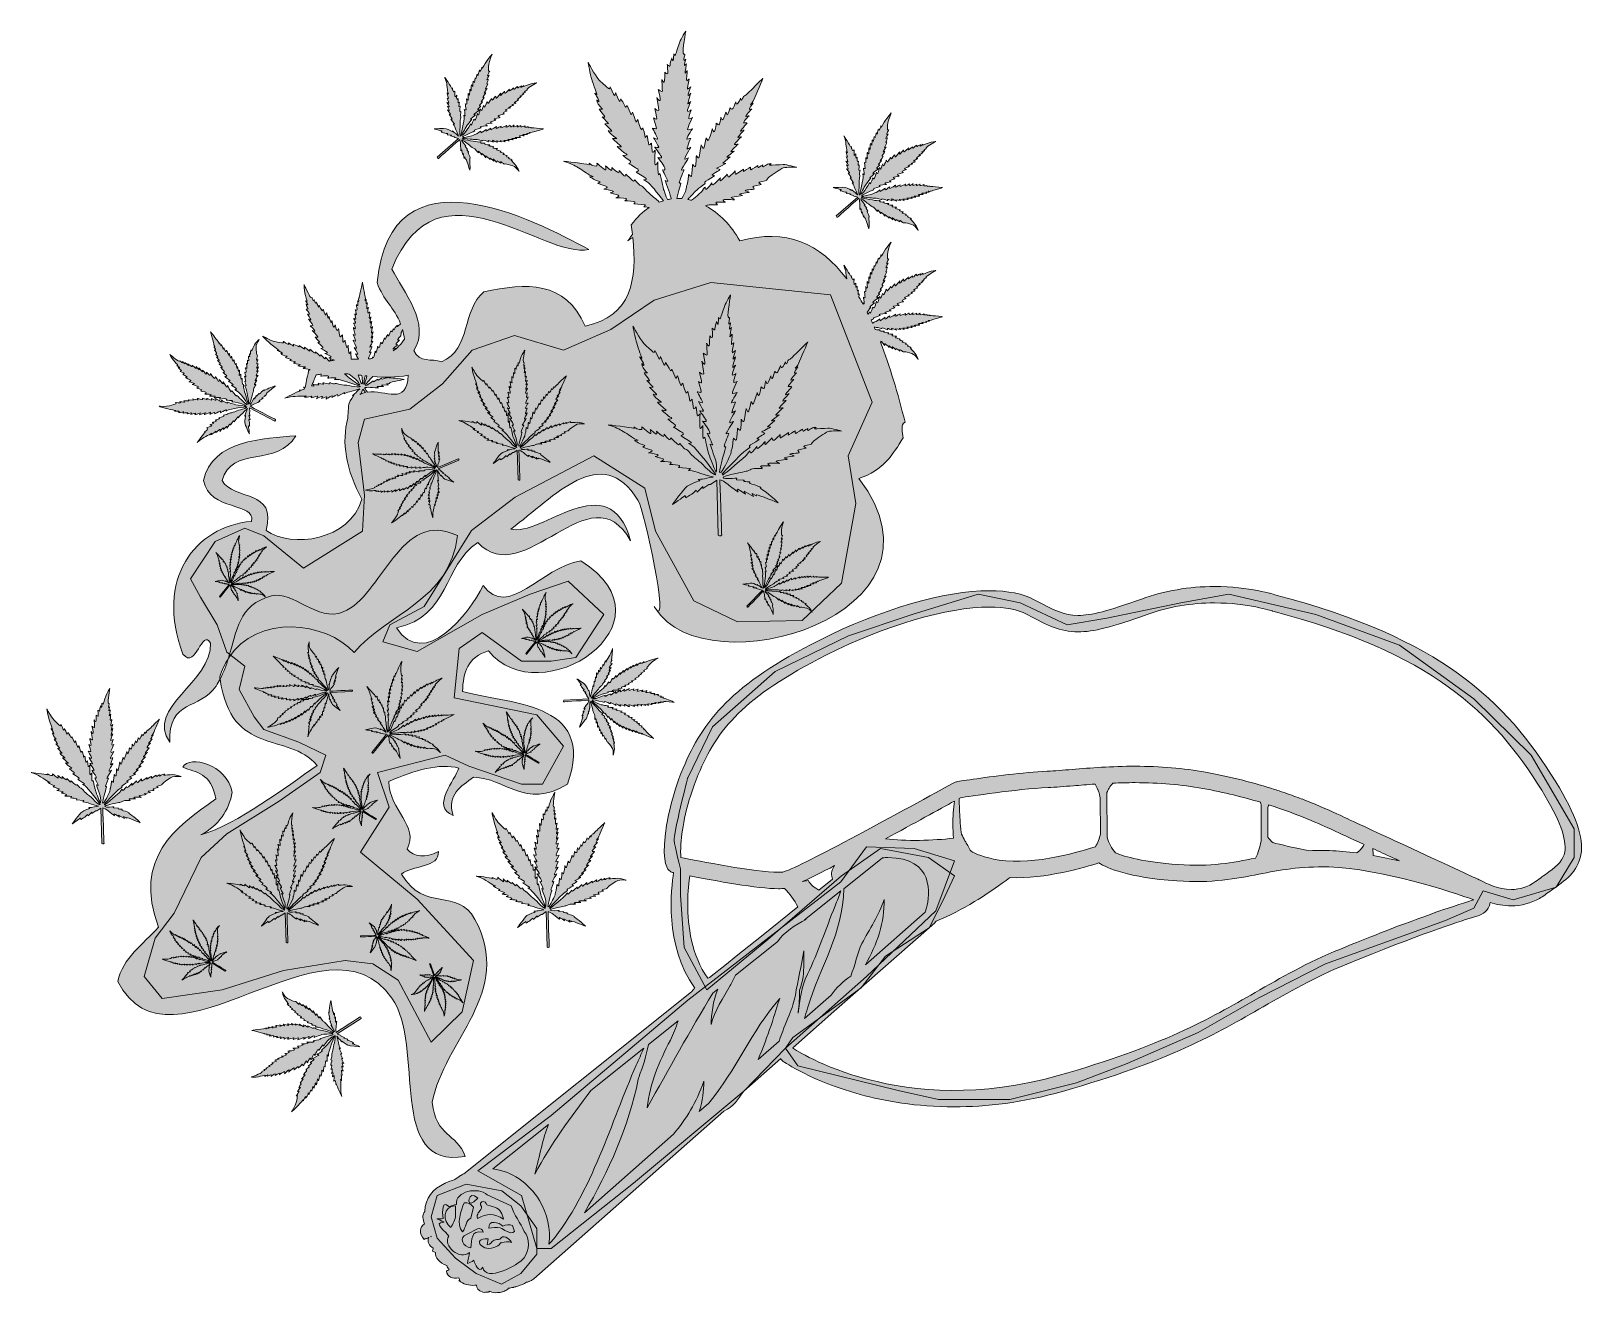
# Model space of a CAD drawing. Extents: x 566 to 1519, y -1337 to -562.
import ezdxf

# ---------------------------------------------------------------- set-up
doc = ezdxf.new("R2010")
doc.units = 0
doc.header["$MEASUREMENT"] = 0
doc.layers.add('katman 1', color=7, linetype='Continuous')

msp = doc.modelspace()

# ---------------------------------------------------------------- hatches: boundary and pattern name
at = {"layer": 'katman 1', "true_color": 0xffffff}
h = msp.add_hatch(color=7, dxfattribs=at)
h.dxf.hatch_style = 2
edge = h.paths.add_edge_path()
edge.add_spline(control_points=[(830.92, -1299.55), (826.71, -1295.08), (830.17, -1286.22), (831.88, -1281.73), (834.14, -1281.65), (836.43, -1282.46), (837.59, -1284.42), (837.59, -1284.42), (835.97, -1291.25), (835.97, -1291.25), (832.99, -1292.32), (833.06, -1297.23), (830.92, -1299.55)], knot_values=[0, 0, 0, 0, 1, 1, 1, 2, 2, 2, 3, 3, 3, 4, 4, 4, 4], degree=3, periodic=1)
edge = h.paths.add_edge_path()
edge.add_spline(control_points=[(842.5, -1285.09), (841.51, -1287.43), (839.28, -1288.4), (840.13, -1291.41), (845.85, -1288.16), (850.31, -1288.21), (856.08, -1291.95), (855.74, -1289.23), (853.8, -1285.38), (851.07, -1284.6), (851.07, -1284.6), (845.85, -1282.98), (845.85, -1282.98), (845.54, -1281.97), (844.33, -1280.48), (842.72, -1281.17), (840.66, -1282.05), (843.08, -1283.74), (842.5, -1285.09)], knot_values=[0, 0, 0, 0, 1, 1, 1, 2, 2, 2, 3, 3, 3, 4, 4, 4, 5, 5, 5, 6, 6, 6, 6], degree=3, periodic=1)
edge = h.paths.add_edge_path()
edge.add_spline(control_points=[(840.1, -1297.73), (840.1, -1297.73), (833.81, -1301.14), (833.81, -1301.14), (827.77, -1303.23), (831.73, -1309.06), (835.95, -1309.43), (837.11, -1304.42), (835.43, -1298.44), (843.67, -1299.86), (843.27, -1298.01), (841.93, -1297.39), (840.1, -1297.73)], knot_values=[0, 0, 0, 0, 1, 1, 1, 2, 2, 2, 3, 3, 3, 4, 4, 4, 4], degree=3, periodic=1)
edge = h.paths.add_edge_path()
edge.add_spline(control_points=[(837.94, -1281.18), (837.94, -1281.18), (840.28, -1278.85), (840.28, -1278.85), (834.28, -1273.14), (832.79, -1285.01), (837.94, -1281.18)], knot_values=[0, 0, 0, 0, 1, 1, 1, 2, 2, 2, 2], degree=3, periodic=1)
edge = h.paths.add_edge_path()
edge.add_spline(control_points=[(855.74, -1296.23), (853.6, -1293.61), (846.32, -1292.08), (847.14, -1297.3), (849.23, -1297.23), (851.96, -1296.69), (853.98, -1297.18), (855.8, -1297.62), (856.35, -1298.73), (857.84, -1299.22), (859.78, -1299.85), (861.63, -1301.04), (862.93, -1299.34), (862.93, -1299.34), (861.67, -1295.75), (861.67, -1295.75), (859.71, -1295.11), (857.55, -1295.19), (855.74, -1296.23)], knot_values=[0, 0, 0, 0, 1, 1, 1, 2, 2, 2, 3, 3, 3, 4, 4, 4, 5, 5, 5, 6, 6, 6, 6], degree=3, periodic=1)
edge = h.paths.add_edge_path()
edge.add_spline(control_points=[(853.84, -1304.19), (852.65, -1304.22), (851.49, -1304.4), (850.36, -1304.82), (848.16, -1305.65), (848.64, -1307.64), (846.04, -1307.61), (846.04, -1307.61), (846.57, -1304.02), (846.57, -1304.02), (836.12, -1303.25), (843.12, -1312.99), (851.75, -1308.68), (852.92, -1308.1), (853.79, -1307.04), (854.72, -1306.15), (854.72, -1306.15), (855.03, -1306.35), (855.03, -1306.35), (856.93, -1305.65), (859.03, -1305.57), (860.94, -1306.16), (859.46, -1303.28), (855.51, -1300.98), (853.84, -1304.19)], knot_values=[0, 0, 0, 0, 1, 1, 1, 2, 2, 2, 3, 3, 3, 4, 4, 4, 5, 5, 5, 6, 6, 6, 7, 7, 7, 8, 8, 8, 8], degree=3, periodic=1)
edge = h.paths.add_edge_path()
edge.add_spline(control_points=[(823.74, -1297.05), (824.9, -1294.87), (826.62, -1292.09), (826.62, -1289.45), (826.62, -1289.45), (826.62, -1283.7), (826.62, -1283.7), (818.76, -1283.68), (818.65, -1293.22), (823.74, -1297.05)], knot_values=[0, 0, 0, 0, 1, 1, 1, 2, 2, 2, 3, 3, 3, 3], degree=3, periodic=1)
edge = h.paths.add_edge_path()
edge.add_spline(control_points=[(948.68, -915.42), (948.92, -915.87), (949.2, -916.29), (949.47, -916.73), (949.22, -916.36), (948.96, -915.93), (948.68, -915.42)], knot_values=[0, 0, 0, 0, 1, 1, 1, 2, 2, 2, 2], degree=3, periodic=1)
edge = h.paths.add_edge_path()
edge.add_spline(control_points=[(787.6, -1156.08), (747.11, -1098.04), (651.51, -1209.68), (619.22, -1145.77), (622.33, -1131.49), (634.79, -1122.99), (644.17, -1112.58), (628.77, -1069.52), (654.22, -1051.68), (679.39, -1033.68), (676.65, -1017.41), (667.12, -1017.63), (659.1, -1014.2), (663.34, -1006.56), (686.14, -1012.36), (689.58, -1029.56), (687.43, -1040.97), (681.26, -1049.88), (670.3, -1055.83), (693.06, -1049.07), (722.11, -1026.67), (741.61, -1013.11), (723.24, -991.82), (689.23, -1008.63), (682.04, -960.11), (684.27, -955.86), (685.86, -951.55), (687.17, -947.32), (704.89, -919.86), (746.99, -924.53), (764.38, -943.87), (784.48, -919.45), (823.23, -912.32), (827.84, -872.01), (792.73, -854.85), (781.67, -909.25), (757.66, -918.89), (741.66, -925.32), (726.89, -905.44), (713.6, -909.03), (693.3, -914.51), (692.46, -930.28), (687.17, -947.32), (685, -950.67), (683.18, -954.48), (681.83, -958.82), (681.89, -959.27), (681.97, -959.67), (682.04, -960.11), (681.29, -961.53), (680.47, -962.95), (679.56, -964.36), (669.92, -979.33), (650.08, -972.17), (651.22, -998.92), (635.88, -977.79), (677.29, -961.86), (676.24, -938.01), (670.71, -928.52), (667.52, -954.52), (659.27, -944.88), (641.93, -898.8), (666.53, -866.28), (701.28, -863.23), (704.26, -851.03), (675.45, -857.48), (671.95, -838.17), (676.88, -813.14), (709.38, -812.25), (728.53, -810.64), (717.78, -830.02), (688.77, -816.56), (683.26, -838.21), (690.61, -850.72), (717.29, -843.26), (710.31, -868.81), (726.11, -880.09), (761.89, -874.98), (769.12, -849.61), (759.44, -831.78), (756.45, -814.5), (760.51, -799.76), (760.53, -799.15), (760.77, -791.96), (761.29, -790.54), (761.84, -789.07), (764.24, -785.88), (764.24, -785.88), (764.24, -785.88), (763.44, -785.92), (763.44, -785.92), (763.44, -785.92), (764.77, -784.9), (765.36, -784.22), (765.96, -783.55), (767.95, -781.74), (767.95, -781.74), (767.95, -781.74), (762.52, -783.54), (761.5, -783.67), (760.49, -783.79), (758.33, -784.94), (758.33, -784.94), (758.33, -784.94), (758.49, -783.97), (758.49, -783.97), (758.49, -783.97), (754.4, -786.23), (754.4, -786.23), (754.4, -786.23), (754.77, -784.91), (753.69, -785.48), (752.62, -786.06), (750.73, -787.14), (750.73, -787.14), (750.73, -787.14), (751.34, -785.97), (750.6, -786.22), (749.86, -786.46), (747.11, -788.12), (747.11, -788.12), (747.11, -788.12), (748.24, -786.64), (747.37, -786.8), (746.51, -786.96), (744.24, -787.77), (744.24, -787.77), (744.24, -787.77), (745.72, -786.19), (744.39, -786.59), (743.06, -786.99), (741.24, -787.92), (741.24, -787.92), (741.24, -787.92), (742.48, -786.23), (741.73, -786.41), (740.99, -786.6), (738.05, -787.3), (738.05, -787.3), (738.05, -787.3), (738.44, -786.31), (738.44, -786.31), (738.44, -786.31), (736.63, -786.89), (735.63, -786.85), (734.64, -786.82), (733.88, -786.98), (733.88, -786.98), (733.88, -786.98), (734.98, -786.08), (734.98, -786.08), (734.98, -786.08), (733.84, -786.56), (732.59, -786.41), (731.35, -786.26), (728.35, -786.52), (726.8, -786.54), (725.26, -786.56), (721.87, -787.53), (721.87, -787.53), (721.87, -787.53), (729.96, -783.33), (730.75, -783.22), (731.54, -783.11), (730.67, -782.58), (730.67, -782.58), (730.67, -782.58), (732.07, -782.59), (732.07, -782.59), (732.07, -782.59), (733.95, -782.07), (733.86, -781.68), (733.77, -781.28), (733.28, -780.81), (733.28, -780.81), (733.28, -780.81), (733.76, -780.88), (734.38, -780.96), (734.72, -778.55), (735.4, -775.2), (736.43, -770.92), (736.33, -770.9), (736.28, -770.89), (736.28, -770.89), (736.28, -770.89), (736.36, -770.86), (736.45, -770.82), (736.48, -770.7), (736.51, -770.58), (736.54, -770.46), (736.81, -770.28), (737.07, -770.12), (737.33, -769.94), (736.25, -769.77), (733.05, -769.32), (733.05, -769.32), (733.05, -769.32), (734.45, -768.39), (734.45, -768.39), (734.45, -768.39), (731.32, -768.18), (730.77, -767.99), (730.23, -767.79), (729.89, -767.6), (729.89, -767.6), (729.89, -767.6), (731.86, -767.02), (731, -766.86), (730.13, -766.71), (727.2, -766.12), (727.2, -766.12), (727.2, -766.12), (728.37, -765.21), (728.37, -765.21), (728.37, -765.21), (724.81, -764.41), (724.81, -764.41), (724.81, -764.41), (725.96, -764.1), (725.68, -763.83), (725.4, -763.57), (722.22, -762.55), (722.22, -762.55), (722.22, -762.55), (723.33, -761.82), (723.33, -761.82), (723.33, -761.82), (720.58, -761.28), (720.03, -760.67), (719.49, -760.06), (719.35, -759.91), (719.35, -759.91), (719.35, -759.91), (720.43, -760.17), (720.43, -760.17), (720.43, -760.17), (720.25, -759.52), (719.26, -759.14), (718.27, -758.75), (717.19, -758.22), (717.19, -758.22), (717.19, -758.22), (718.27, -758.23), (718.27, -758.23), (718.27, -758.23), (715.02, -755.69), (713.29, -754.34), (711.56, -752.99), (708.29, -749.58), (708.24, -749.5), (708.19, -749.43), (713.18, -752.23), (715.62, -752.83), (718.07, -753.43), (719.92, -753.45), (720.64, -753.63), (721.35, -753.82), (720.85, -752.69), (720.85, -752.69), (720.85, -752.69), (724.17, -754.76), (724.21, -754.66), (724.25, -754.57), (724.07, -753.51), (724.07, -753.51), (724.07, -753.51), (727.1, -755.66), (727.23, -755.54), (727.35, -755.42), (727.03, -754.42), (727.03, -754.42), (727.03, -754.42), (729.56, -755.34), (730.18, -755.91), (730.79, -756.47), (730.58, -755.15), (730.58, -755.15), (730.58, -755.15), (733.97, -757.38), (733.97, -757.38), (733.97, -757.38), (733.89, -756.15), (733.89, -756.15), (733.89, -756.15), (737.29, -758.92), (737.25, -758.71), (737.22, -758.49), (737.18, -757.4), (737.18, -757.4), (737.18, -757.4), (740.44, -760.31), (740.57, -759.98), (740.7, -759.65), (740.7, -759.09), (740.7, -759.09), (740.7, -759.09), (743.09, -761.01), (743.56, -761.82), (743.56, -761.82), (743.86, -760.71), (743.86, -760.71), (743.86, -760.71), (745.97, -763.1), (746.35, -763.4), (746.72, -763.71), (746.85, -762.27), (746.85, -762.27), (746.85, -762.27), (748.94, -764.84), (748.94, -764.84), (748.94, -764.84), (748.97, -764.86), (748.99, -764.87), (749.16, -764.83), (749.33, -764.8), (749.5, -764.76), (749.51, -764.72), (749.54, -764.71), (749.54, -764.65), (749.56, -764.05), (749.7, -763.75), (749.7, -763.75), (749.7, -763.75), (749.9, -764.1), (750.2, -764.61), (750.93, -764.46), (751.67, -764.33), (752.4, -764.22), (751.05, -763.64), (748.82, -762.84), (748.82, -762.84), (748.82, -762.84), (750.59, -762.21), (750.22, -762.02), (749.84, -761.81), (746.46, -760.07), (746.46, -760.07), (746.46, -760.07), (748.74, -759.8), (747.79, -759.25), (746.83, -758.7), (743.92, -757.09), (743.92, -757.09), (743.92, -757.09), (745.55, -756.67), (745.21, -756.2), (744.87, -755.74), (742.01, -753.43), (742.01, -753.43), (742.01, -753.43), (743.52, -753.5), (743.31, -753.09), (743.1, -752.67), (740.39, -750.16), (740.39, -750.16), (740.39, -750.16), (742.43, -750.3), (742.12, -749.78), (741.81, -749.26), (738.68, -746.02), (738.68, -746.02), (738.68, -746.02), (740.38, -746.84), (740.33, -746.25), (740.28, -745.65), (737.32, -743.03), (737.32, -743.03), (737.32, -743.03), (739.4, -743.18), (739.11, -742.74), (738.83, -742.31), (736.34, -738.99), (736.34, -738.99), (736.34, -738.99), (737.75, -739.86), (737.7, -739.31), (737.64, -738.75), (735.74, -735.88), (735.74, -735.88), (735.74, -735.88), (737.18, -736.28), (736.98, -735.72), (736.78, -735.16), (734.85, -732.82), (734.85, -732.82), (734.85, -732.82), (736.18, -732.99), (736.06, -732.75), (735.94, -732.52), (735.34, -731.32), (735.2, -730.58), (735.05, -729.84), (734.86, -729.65), (734.86, -729.65), (734.86, -729.65), (735.94, -730.54), (735.91, -730.18), (735.87, -729.82), (734.62, -727.83), (734.62, -727.83), (734.62, -727.83), (735.5, -728.36), (735.47, -727.96), (735.45, -727.56), (734.6, -724.93), (734.14, -722.98), (733.68, -721.02), (733.62, -717.69), (733.62, -717.69), (733.62, -717.69), (736.9, -725.14), (737.65, -725.54), (738.41, -725.94), (738.38, -725.48), (738.38, -725.48), (738.38, -725.48), (739.29, -727.9), (739.48, -727.77), (739.67, -727.64), (739.8, -727), (739.8, -727), (739.8, -727), (740.57, -729.51), (740.78, -729.3), (740.99, -729.09), (741.07, -728.38), (741.07, -728.38), (741.07, -728.38), (742.51, -731.69), (742.6, -731.73), (742.7, -731.77), (742.81, -730.42), (742.81, -730.42), (742.81, -730.42), (744.74, -734.17), (744.87, -733.88), (744.99, -733.59), (745.28, -732.84), (745.28, -732.84), (745.28, -732.84), (746.79, -736.84), (746.93, -736.47), (747.07, -736.1), (747.51, -735.04), (747.51, -735.04), (747.51, -735.04), (748.28, -738.56), (748.56, -738.44), (748.83, -738.33), (748.89, -737.11), (748.89, -737.11), (748.89, -737.11), (750.08, -741.36), (750.31, -741.24), (750.54, -741.12), (750.72, -739.86), (750.72, -739.86), (750.72, -739.86), (751.4, -744.13), (751.9, -743.84), (752.4, -743.54), (752.72, -742.56), (752.72, -742.56), (752.72, -742.56), (753.51, -746.41), (754.07, -745.9), (754.63, -745.39), (754.8, -744.86), (754.8, -744.86), (754.8, -744.86), (755.49, -750.66), (756.09, -749.88), (756.68, -749.1), (757.27, -748.57), (757.27, -748.57), (757.27, -748.57), (757.32, -753.82), (757.82, -753.17), (758.33, -752.52), (758.79, -752.07), (758.79, -752.07), (758.79, -752.07), (759.79, -756.87), (760.01, -756.41), (760.23, -755.95), (760.77, -755.04), (760.77, -755.04), (760.77, -755.04), (760.95, -760.86), (761.56, -760.1), (762.17, -759.35), (762.4, -758.96), (762.4, -758.96), (762.4, -758.96), (762.42, -761.93), (762.52, -763.56), (764.03, -763.55), (765.52, -763.56), (766.99, -763.57), (766.35, -762.36), (765.17, -760.24), (765.17, -760.24), (765.17, -760.24), (766.69, -760.86), (766.56, -760.25), (766.43, -759.64), (764.44, -756.48), (764.44, -756.48), (764.44, -756.48), (765.9, -757.22), (765.78, -756.67), (765.66, -756.13), (763.73, -751.92), (763.73, -751.92), (763.73, -751.92), (765.28, -752.94), (765.24, -752.41), (765.2, -751.88), (763.82, -748.49), (763.82, -748.49), (763.82, -748.49), (765.2, -749.31), (765.1, -748.75), (765.01, -748.19), (763.9, -744.16), (763.9, -744.16), (763.9, -744.16), (765.21, -745.41), (765.14, -744.62), (765.07, -743.84), (763.93, -741.43), (763.93, -741.43), (763.93, -741.43), (765.56, -741.81), (765.19, -740.94), (764.83, -740.07), (764.15, -738.47), (764.15, -738.47), (764.15, -738.47), (765.52, -739.54), (765.38, -738.76), (765.25, -737.99), (764.73, -735.69), (764.73, -735.69), (764.73, -735.69), (765.59, -736.61), (765.73, -736.2), (765.88, -735.79), (765.04, -733.29), (765.04, -733.29), (765.04, -733.29), (766.26, -734.08), (766.14, -732.8), (766.02, -731.52), (765.67, -730.26), (765.67, -730.16), (765.67, -730.06), (766.27, -731.05), (766.58, -730.53), (766.89, -730.01), (766.5, -727.84), (766.5, -727.84), (766.5, -727.84), (767.27, -728.79), (767.27, -728.06), (767.27, -727.33), (766.82, -726.65), (767.2, -726.19), (767.59, -725.73), (767.49, -725.79), (767.92, -723.77), (768.35, -721.74), (769.5, -716.36), (769.5, -716.36), (769.5, -716.36), (770.84, -723.81), (771.15, -725.27), (771.46, -726.73), (771.07, -727.72), (771.07, -727.72), (771.07, -727.72), (771.7, -726.78), (771.7, -726.78), (771.7, -726.78), (771.55, -729.8), (771.86, -729.59), (772.18, -729.38), (772.55, -729), (772.55, -729), (772.55, -729), (771.83, -733.15), (772.27, -732.66), (772.71, -732.16), (773.11, -731.78), (773.11, -731.78), (773.11, -731.78), (772.33, -735.99), (773, -735.27), (773.66, -734.54), (774.09, -734.71), (774.09, -734.71), (774.09, -734.71), (773.36, -739.16), (773.79, -738.7), (774.21, -738.25), (774.65, -737.54), (774.65, -737.54), (774.65, -737.54), (773.86, -741.89), (774.29, -741.39), (774.72, -740.89), (775.22, -740.39), (775.22, -740.39), (775.22, -740.39), (774.2, -744.92), (774.64, -744.49), (775.09, -744.06), (775.75, -743.55), (775.75, -743.55), (775.75, -743.55), (774.76, -747.85), (775.02, -747.61), (775.28, -747.38), (776.05, -746.76), (776.05, -746.76), (776.05, -746.76), (774.56, -750.74), (774.89, -750.41), (775.23, -750.08), (775.86, -749.56), (775.86, -749.56), (775.86, -749.56), (774.83, -753.23), (774.83, -753.23), (774.83, -753.23), (775.79, -752.7), (775.91, -752.62), (776.03, -752.54), (773.95, -756.25), (773.95, -756.25), (773.95, -756.25), (775.34, -755.88), (775.34, -755.88), (775.34, -755.88), (775.27, -756.41), (774.88, -757.19), (774.5, -757.97), (773.6, -759.75), (773.98, -759.49), (774.37, -759.23), (774.91, -759.32), (774.91, -759.32), (774.91, -759.32), (773.58, -761.87), (773.19, -762.9), (773.1, -763.13), (773.09, -763.29), (773.09, -763.42), (773.92, -763.36), (774.73, -763.3), (775.54, -763.21), (775.6, -762.61), (775.62, -762.12), (775.62, -762.12), (775.62, -762.12), (776.02, -762.95), (776.35, -762.5), (776.68, -762.06), (777.32, -758.63), (777.32, -758.63), (777.32, -758.63), (777.74, -759.95), (777.98, -759.49), (778.21, -759.04), (778.78, -755.88), (778.78, -755.88), (778.78, -755.88), (779.65, -756.86), (779.92, -756.3), (780.19, -755.74), (780.69, -753.07), (780.69, -753.07), (780.69, -753.07), (781.41, -754.45), (781.62, -754.03), (781.83, -753.61), (782.95, -750.69), (783.03, -750.57), (783.11, -750.45), (783.49, -751.44), (783.49, -751.44), (783.49, -751.44), (784.69, -748.75), (784.82, -748.52), (784.95, -748.3), (785.4, -749.69), (785.6, -749.25), (785.8, -748.82), (786.9, -746.29), (786.9, -746.29), (786.9, -746.29), (787.54, -747.15), (787.67, -746.82), (787.79, -746.48), (788.47, -744.91), (788.47, -744.91), (788.47, -744.91), (788.63, -745.92), (788.97, -745.53), (789.31, -745.14), (789.53, -744.19), (789.89, -743.74), (790.24, -743.3), (790.96, -742.75), (790.96, -742.75), (790.96, -742.75), (790.43, -743.89), (790.93, -743.56), (791.2, -743.38), (792.03, -742.73), (792.94, -742.03), (788.93, -731.58), (782.24, -727.64), (778.49, -716.54), (786.77, -631.62), (874.75, -678.18), (908.51, -696.21), (880.92, -702.62), (815.17, -638.16), (787.55, -708.25), (794.27, -721.83), (811.81, -742.19), (800.99, -758.21), (804.24, -766.38), (812.29, -762.85), (817.93, -765.21), (836.72, -757.14), (830.2, -733.45), (844.03, -722.32), (869.95, -716.62), (894.09, -715.26), (906.14, -743.34), (935.13, -737.03), (938.08, -714.62), (935.46, -688.79), (933.99, -689.82), (932.3, -691), (932.3, -691), (932.3, -691), (933.61, -689.15), (935.26, -686.94), (935.05, -684.99), (934.81, -683.03), (934.55, -681.05), (937.98, -676.5), (941.69, -673.01), (945.55, -670.44), (943.99, -670.11), (942.25, -669.94), (942.25, -669.94), (942.25, -669.94), (943.28, -668.82), (943.28, -668.82), (943.28, -668.82), (936.07, -668.24), (936.07, -668.24), (936.07, -668.24), (937.68, -666.85), (935.8, -666.67), (933.92, -666.49), (930.56, -666.27), (930.56, -666.27), (930.56, -666.27), (932.35, -665.28), (931.18, -664.97), (930.02, -664.65), (925.05, -664.43), (925.05, -664.43), (925.05, -664.43), (927.78, -663.49), (926.52, -662.95), (925.27, -662.41), (921.64, -661.52), (921.64, -661.52), (921.64, -661.52), (924.91, -660.76), (922.85, -660.13), (920.79, -659.5), (917.65, -659.14), (917.65, -659.14), (917.65, -659.14), (920.7, -658.02), (919.58, -657.62), (918.46, -657.21), (914.07, -655.6), (914.07, -655.6), (914.07, -655.6), (915.41, -654.66), (915.41, -654.66), (915.41, -654.66), (912.59, -653.85), (911.33, -652.96), (910.08, -652.06), (908.96, -651.61), (908.96, -651.61), (908.96, -651.61), (911.15, -651.39), (911.15, -651.39), (911.15, -651.39), (909.27, -651.03), (907.79, -649.77), (906.31, -648.52), (902.24, -646.28), (900.22, -644.98), (898.2, -643.68), (893.01, -642.02), (893.01, -642.02), (893.01, -642.02), (907.03, -643.55), (908.15, -644.09), (909.27, -644.62), (908.6, -643.19), (908.6, -643.19), (908.6, -643.19), (910.39, -644.4), (910.39, -644.4), (910.39, -644.4), (913.26, -645.34), (913.48, -644.76), (913.71, -644.18), (913.48, -643.15), (913.48, -643.15), (913.48, -643.15), (918.64, -647.81), (918.9, -647.31), (919.17, -646.82), (918.63, -644.76), (918.63, -644.76), (918.63, -644.76), (922.49, -648.48), (922.67, -647.58), (922.85, -646.69), (922.53, -645.92), (922.53, -645.92), (922.53, -645.92), (926.52, -649.47), (926.88, -649.15), (927.24, -648.84), (927.1, -647.72), (927.1, -647.72), (927.1, -647.72), (930.69, -651.84), (930.82, -651.26), (930.96, -650.67), (931.22, -649.91), (931.22, -649.91), (931.22, -649.91), (935.39, -654.12), (935.93, -654.21), (936.47, -654.3), (936.74, -653.32), (936.74, -653.32), (936.74, -653.32), (938.26, -655.29), (939.15, -656.19), (940.05, -657.08), (940.59, -656.72), (941.53, -657.53), (942.47, -658.34), (943.41, -659.9), (945.25, -661.52), (946.97, -663.02), (949.99, -665.27), (951.7, -667.17), (952.56, -666.82), (953.43, -666.52), (954.3, -666.26), (950.58, -661.48), (945.77, -655.66), (944.58, -654.84), (942.56, -653.45), (942.07, -653.36), (942.07, -653.36), (942.07, -653.36), (944.8, -653.45), (943.64, -652.6), (942.47, -651.75), (937.45, -648.66), (937.45, -648.66), (937.45, -648.66), (939.96, -647.9), (938.62, -646.96), (937.27, -646.01), (932.97, -643.46), (932.97, -643.46), (932.97, -643.46), (934.72, -642.61), (934, -642.03), (933.28, -641.45), (929.43, -638.49), (929.43, -638.49), (929.43, -638.49), (933.47, -638.4), (931.4, -637.5), (929.34, -636.61), (925.85, -632.93), (925.85, -632.93), (925.85, -632.93), (929.03, -633.6), (928.36, -632.93), (927.68, -632.26), (923.02, -628.14), (923.02, -628.14), (923.02, -628.14), (925.62, -628.14), (925.62, -628.14), (925.62, -628.14), (921.77, -625.18), (921.23, -624.46), (920.69, -623.74), (920.43, -623.21), (920.43, -623.21), (920.43, -623.21), (923.47, -624.15), (922.49, -623.21), (921.5, -622.27), (918.23, -619), (918.23, -619), (918.23, -619), (920.52, -618.82), (920.52, -618.82), (920.52, -618.82), (916.62, -614.74), (916.62, -614.74), (916.62, -614.74), (918.36, -615.32), (918.23, -614.74), (918.09, -614.16), (914.87, -610.12), (914.87, -610.12), (914.87, -610.12), (916.93, -610.12), (916.93, -610.12), (916.93, -610.12), (913.84, -607.08), (913.66, -605.82), (913.48, -604.57), (913.44, -604.25), (913.44, -604.25), (913.44, -604.25), (914.6, -605.51), (914.6, -605.51), (914.6, -605.51), (914.92, -604.52), (913.97, -603.18), (913.03, -601.83), (912.09, -600.22), (912.09, -600.22), (912.09, -600.22), (913.48, -601.16), (913.48, -601.16), (913.48, -601.16), (911.46, -595.11), (910.39, -591.89), (909.31, -588.66), (908.01, -581.45), (908.01, -581.31), (908.01, -581.18), (912.05, -589.06), (914.69, -591.93), (917.33, -594.8), (919.71, -596.41), (920.47, -597.26), (921.23, -598.11), (921.55, -596.23), (921.55, -596.23), (921.55, -596.23), (924.05, -601.74), (924.19, -601.65), (924.32, -601.56), (924.99, -600.04), (924.99, -600.04), (924.99, -600.04), (927.05, -605.42), (927.33, -605.37), (927.59, -605.33), (928.04, -603.76), (928.04, -603.76), (928.04, -603.76), (930.51, -607.12), (930.82, -608.38), (931.14, -609.63), (931.99, -607.75), (931.99, -607.75), (931.99, -607.75), (934.45, -613.53), (934.45, -613.53), (934.45, -613.53), (935.39, -611.87), (935.39, -611.87), (935.39, -611.87), (937.41, -618.37), (937.54, -618.06), (937.68, -617.74), (938.57, -616.31), (938.57, -616.31), (938.57, -616.31), (940.28, -622.85), (940.73, -622.54), (941.17, -622.22), (941.67, -621.51), (941.67, -621.51), (941.67, -621.51), (943.1, -626.03), (943.01, -627.47), (943.01, -627.47), (944.35, -626.3), (944.35, -626.3), (944.35, -626.3), (945.03, -631.18), (945.25, -631.9), (945.48, -632.62), (946.86, -630.87), (946.86, -630.87), (946.86, -630.87), (947.36, -635.98), (947.36, -635.98), (947.36, -635.98), (947.76, -637.01), (948.3, -636.25), (948.83, -635.49), (949.28, -635.22), (949.28, -635.22), (949.28, -635.22), (948.52, -645.21), (949.51, -644.23), (950.49, -643.24), (950.94, -642.48), (950.94, -642.48), (950.94, -642.48), (950.76, -650.59), (951.21, -650.32), (951.66, -650.05), (952.15, -649.51), (952.15, -649.51), (952.15, -649.51), (954.17, -658.88), (954.66, -660.09), (954.89, -660.64), (955.81, -663.15), (956.75, -665.62), (957.53, -665.46), (958.3, -665.32), (959.08, -665.21), (959.01, -664.85), (958.93, -664.48), (958.83, -664.12), (958.02, -661.16), (955.38, -653.91), (955.38, -653.91), (955.38, -653.91), (956.99, -654.49), (957.04, -654.35), (957.08, -654.22), (953.68, -647.23), (953.68, -647.23), (953.68, -647.23), (955.78, -648.17), (955.06, -646.15), (954.35, -644.14), (950.81, -639.75), (950.81, -639.75), (950.81, -639.75), (953.86, -640.69), (953, -639.16), (952.15, -637.64), (948.93, -633.29), (948.93, -633.29), (948.93, -633.29), (951.75, -634.01), (951.44, -633.43), (951.12, -632.85), (948.25, -627.69), (948.25, -627.69), (948.25, -627.69), (951.44, -629.3), (950.67, -627.78), (949.91, -626.26), (947.54, -621.69), (947.54, -621.69), (947.54, -621.69), (950, -622.54), (949.95, -621.64), (949.91, -620.75), (948.21, -615.33), (948.21, -615.33), (948.21, -615.33), (950.09, -616.72), (950.18, -616), (950.27, -615.28), (948.92, -609.72), (948.92, -609.72), (948.92, -609.72), (951.43, -611.65), (951.48, -610.71), (951.52, -609.77), (950.27, -602.91), (950.27, -602.91), (950.27, -602.91), (951.75, -605.42), (952.19, -604.62), (952.64, -603.81), (951.08, -597.9), (951.08, -597.9), (951.08, -597.9), (953.63, -599.87), (953.63, -599.06), (953.63, -598.25), (953.27, -591.85), (953.27, -591.85), (953.27, -591.85), (954.34, -594.18), (954.75, -593.41), (955.15, -592.65), (955.15, -587.32), (955.15, -587.32), (955.15, -587.32), (956.68, -589.07), (956.9, -588.17), (957.12, -587.28), (956.63, -582.62), (956.63, -582.62), (956.63, -582.62), (958.2, -583.96), (958.24, -583.56), (958.29, -583.15), (958.56, -581.09), (959, -580.02), (959.45, -578.94), (959.36, -578.54), (959.36, -578.54), (959.36, -578.54), (959.99, -580.6), (960.26, -580.11), (960.53, -579.62), (960.61, -575.99), (960.61, -575.99), (960.61, -575.99), (961.29, -577.42), (961.6, -576.88), (961.91, -576.34), (963.08, -572.22), (964.15, -569.31), (965.23, -566.4), (968.01, -562.05), (968.01, -562.05), (968.01, -562.05), (965.86, -574.46), (966.48, -575.63), (967.11, -576.79), (967.47, -576.16), (967.47, -576.16), (967.47, -576.16), (966.58, -580.06), (966.93, -580.06), (967.29, -580.06), (968.01, -579.35), (968.01, -579.35), (968.01, -579.35), (966.84, -583.24), (967.29, -583.15), (967.74, -583.06), (968.46, -582.21), (968.46, -582.21), (968.46, -582.21), (967.47, -587.72), (967.56, -587.86), (967.65, -587.99), (968.95, -586.34), (968.95, -586.34), (968.95, -586.34), (968.23, -592.83), (968.64, -592.56), (969.04, -592.29), (970.07, -591.58), (970.07, -591.58), (970.07, -591.58), (968.59, -598.03), (969.08, -597.67), (969.58, -597.31), (971.06, -596.33), (971.06, -596.33), (971.06, -596.33), (969.04, -601.53), (969.49, -601.61), (969.94, -601.7), (971.06, -600.18), (971.06, -600.18), (971.06, -600.18), (968.95, -606.68), (969.35, -606.72), (969.76, -606.77), (971.06, -605.29), (971.06, -605.29), (971.06, -605.29), (968.28, -611.38), (969.17, -611.42), (970.07, -611.47), (971.33, -610.48), (971.33, -610.48), (971.33, -610.48), (969.04, -616.13), (970.2, -615.95), (971.37, -615.77), (972.04, -615.23), (972.04, -615.23), (972.04, -615.23), (967.96, -623.3), (969.4, -622.81), (970.83, -622.31), (972.04, -622.14), (972.04, -622.14), (972.04, -622.14), (967.61, -628.95), (968.82, -628.54), (970.03, -628.14), (971.01, -627.96), (971.01, -627.96), (971.01, -627.96), (968.19, -634.99), (968.86, -634.59), (969.53, -634.19), (971.01, -633.47), (971.01, -633.47), (971.01, -633.47), (966.26, -641.13), (967.7, -640.69), (969.13, -640.24), (969.76, -639.92), (969.76, -639.92), (969.76, -639.92), (964.87, -647.41), (965.28, -647.45), (965.68, -647.49), (966.98, -647.27), (966.98, -647.27), (966.98, -647.27), (964.15, -654.26), (963.98, -654.93), (963.8, -655.6), (965, -655.52), (965, -655.52), (965, -655.52), (963.58, -660.61), (962.49, -664.94), (963.55, -664.91), (964.61, -664.92), (965.67, -665), (966.77, -662.83), (967.88, -660.56), (968.1, -659.73), (968.55, -658.03), (968.14, -657.62), (968.73, -656.86), (969.31, -656.1), (969.71, -650.14), (969.71, -650.14), (969.71, -650.14), (971.46, -651.97), (971.59, -651.12), (971.73, -650.27), (972.22, -643.95), (972.22, -643.95), (972.22, -643.95), (973.66, -646.06), (974.01, -645.16), (974.37, -644.27), (974.51, -638.49), (974.51, -638.49), (974.51, -638.49), (975.76, -640.68), (976.07, -639.88), (976.39, -639.07), (977.51, -631.99), (977.51, -631.99), (977.51, -631.99), (978.63, -634.63), (979.03, -633.92), (979.44, -633.2), (980.56, -627.64), (980.56, -627.64), (980.56, -627.64), (981.63, -629.88), (981.99, -629.08), (982.35, -628.27), (984.37, -622.13), (984.37, -622.13), (984.37, -622.13), (984.99, -624.87), (985.57, -623.79), (986.16, -622.71), (986.74, -618.64), (986.74, -618.64), (986.74, -618.64), (988.53, -620.52), (988.8, -619.08), (989.07, -617.65), (989.56, -615.01), (989.56, -615.01), (989.56, -615.01), (990.41, -617.56), (990.91, -616.44), (991.4, -615.32), (992.7, -611.92), (992.7, -611.92), (992.7, -611.92), (993.01, -613.84), (993.55, -613.44), (994.09, -613.04), (995.16, -609.09), (995.16, -609.09), (995.16, -609.09), (996.06, -611.15), (997, -609.41), (997.94, -607.66), (998.57, -605.73), (998.66, -605.6), (998.75, -605.46), (998.66, -607.26), (999.51, -606.85), (1000.36, -606.45), (1001.7, -603.32), (1001.7, -603.32), (1001.7, -603.32), (1001.88, -605.2), (1002.51, -604.26), (1003.14, -603.32), (1003.14, -602.06), (1004.03, -601.79), (1004.93, -601.52), (1004.75, -601.52), (1007.04, -599.28), (1009.32, -597.04), (1015.41, -591.08), (1015.41, -591.08), (1015.41, -591.08), (1010.75, -601.84), (1009.9, -603.99), (1009.05, -606.14), (1007.71, -607.08), (1007.71, -607.08), (1007.71, -607.08), (1009.32, -606.41), (1009.32, -606.41), (1009.32, -606.41), (1006.54, -610.17), (1007.12, -610.17), (1007.71, -610.17), (1008.52, -609.99), (1008.52, -609.99), (1008.52, -609.99), (1004.03, -614.74), (1005.02, -614.47), (1006.01, -614.2), (1006.86, -614.07), (1006.86, -614.07), (1006.86, -614.07), (1002.24, -618.82), (1003.72, -618.46), (1005.2, -618.1), (1005.6, -618.68), (1005.6, -618.68), (1005.6, -618.68), (1000.85, -623.79), (1001.8, -623.57), (1002.73, -623.34), (1003.9, -622.81), (1003.9, -622.81), (1003.9, -622.81), (999.15, -627.74), (1000.14, -627.47), (1001.12, -627.2), (1002.2, -626.97), (1002.2, -626.97), (1002.2, -626.97), (997, -631.95), (997.94, -631.77), (998.88, -631.59), (1000.18, -631.5), (1000.18, -631.5), (1000.18, -631.5), (995.21, -636.19), (995.74, -636.11), (996.28, -636.03), (997.8, -635.89), (997.8, -635.89), (997.8, -635.89), (992.47, -639.74), (993.19, -639.61), (993.91, -639.47), (995.16, -639.34), (995.16, -639.34), (995.16, -639.34), (990.68, -643.19), (990.68, -643.19), (990.68, -643.19), (992.38, -643.33), (992.61, -643.33), (992.83, -643.33), (986.96, -646.33), (986.96, -646.33), (986.96, -646.33), (989.07, -647.05), (989.07, -647.05), (989.07, -647.05), (988.53, -647.67), (987.36, -648.35), (986.2, -649.02), (983.51, -650.54), (984.23, -650.54), (984.94, -650.54), (985.57, -651.12), (985.57, -651.12), (985.57, -651.12), (981.67, -653.27), (980.28, -654.26), (978.89, -655.25), (979.97, -655.78), (979.97, -655.78), (979.97, -655.78), (977.46, -657.58), (976.03, -658.61), (974.59, -659.64), (971.81, -662.91), (970.69, -663.98), (970.43, -664.23), (969.88, -664.78), (969.18, -665.47), (969.98, -665.62), (970.78, -665.8), (971.58, -666.01), (974.77, -663.34), (977.69, -660.84), (977.82, -660.58), (978.09, -660), (979.88, -657.85), (979.88, -657.85), (979.88, -657.85), (979.74, -659.5), (980.64, -659.15), (981.54, -658.79), (984.09, -655.34), (984.09, -655.34), (984.09, -655.34), (983.89, -656.75), (984.69, -656.46), (985.5, -656.17), (989.26, -652.29), (989.26, -652.29), (989.26, -652.29), (988.68, -654.35), (989.37, -653.97), (990.07, -653.59), (993.5, -650), (993.5, -650), (993.5, -650), (993.79, -652.02), (994.62, -651.53), (995.45, -651.04), (998.38, -648.01), (998.38, -648.01), (998.38, -648.01), (998.13, -650.41), (998.76, -650.05), (999.38, -649.69), (1003.33, -646.88), (1003.54, -646.79), (1003.74, -646.7), (1003.39, -648.32), (1003.39, -648.32), (1003.39, -648.32), (1007.24, -645.87), (1007.6, -645.69), (1007.96, -645.51), (1007.36, -647.69), (1007.99, -647.3), (1008.61, -646.91), (1012.2, -644.58), (1012.2, -644.58), (1012.2, -644.58), (1012.29, -646.25), (1012.74, -645.92), (1013.19, -645.6), (1015.41, -644.16), (1015.41, -644.16), (1015.41, -644.16), (1014.74, -645.6), (1015.52, -645.39), (1016.29, -645.18), (1017.4, -644.13), (1018.23, -643.86), (1019.07, -643.59), (1020.47, -643.51), (1020.47, -643.51), (1020.47, -643.51), (1018.8, -644.52), (1019.73, -644.52), (1020.66, -644.52), (1025.37, -644.1), (1027.73, -644.04), (1030.09, -643.98), (1035.98, -645.77), (1035.98, -645.77), (1035.98, -645.77), (1029.85, -645.39), (1027.82, -646.16), (1025.79, -646.94), (1020.8, -650.62), (1019.67, -651.39), (1018.53, -652.17), (1017.58, -653.81), (1017.58, -653.81), (1017.58, -653.81), (1012.26, -654.89), (1012.92, -655.36), (1013.57, -655.84), (1014.29, -656.26), (1014.29, -656.26), (1014.29, -656.26), (1008.67, -657.45), (1009.27, -657.81), (1009.87, -658.17), (1010.05, -659.19), (1010.05, -659.19), (1010.05, -659.19), (1003.18, -659.78), (1004.61, -660.14), (1006.05, -660.5), (1007, -661.1), (1007, -661.1), (1007, -661.1), (999.89, -661.94), (1001.15, -662.41), (1002.4, -662.89), (1002.88, -663.13), (1002.88, -663.13), (1002.88, -663.13), (994.81, -663.97), (996.01, -664.5), (997.2, -665.04), (997.92, -665.7), (997.92, -665.7), (997.92, -665.7), (990.21, -665.16), (990.87, -665.94), (991.53, -666.72), (992.48, -667.25), (992.48, -667.25), (992.48, -667.25), (985.43, -666.95), (986.39, -667.55), (987.35, -668.15), (987.46, -668.81), (987.46, -668.81), (987.46, -668.81), (984, -668.69), (982.39, -668.87), (981.34, -668.98), (980.82, -669.15), (980.21, -669.44), (988.49, -673.91), (995.89, -681.46), (1001.19, -691), (1029.56, -682.91), (1050.57, -692.75), (1066.81, -714.18), (1066.82, -713.17), (1066.36, -710.82), (1066.21, -709.6), (1066.06, -708.37), (1065.01, -705.76), (1065.01, -705.76), (1065.01, -705.76), (1069.04, -711.83), (1069.19, -712.45), (1069.35, -713.07), (1069.7, -712.33), (1069.7, -712.33), (1069.7, -712.33), (1069.81, -713.45), (1069.81, -713.45), (1069.81, -713.45), (1070.38, -714.89), (1070.69, -714.79), (1070.99, -714.69), (1071.33, -714.26), (1071.33, -714.26), (1071.33, -714.26), (1071.18, -717.84), (1071.46, -717.79), (1071.75, -717.73), (1072.39, -716.84), (1072.39, -716.84), (1072.39, -716.84), (1072.19, -719.6), (1072.6, -719.37), (1073.02, -719.14), (1073.21, -718.77), (1073.21, -718.77), (1073.21, -718.77), (1073.13, -721.52), (1073.37, -721.56), (1073.61, -721.6), (1074.01, -721.18), (1074.01, -721.18), (1074.01, -721.18), (1073.56, -723.96), (1073.84, -723.82), (1074.11, -723.68), (1074.5, -723.54), (1074.5, -723.54), (1074.5, -723.54), (1074.41, -724.54), (1074.35, -725.44), (1075.22, -726.91), (1076.06, -728.42), (1076.9, -729.96), (1076.81, -729.18), (1076.72, -728.98), (1076.72, -728.98), (1076.72, -728.98), (1077.59, -730.1), (1077.54, -729.36), (1077.49, -728.61), (1077.06, -725.6), (1077.06, -725.6), (1077.06, -725.6), (1078.19, -726.34), (1078.12, -725.5), (1078.05, -724.65), (1077.65, -722.1), (1077.65, -722.1), (1077.65, -722.1), (1078.56, -722.51), (1078.55, -722.03), (1078.55, -721.56), (1078.45, -719.05), (1078.45, -719.05), (1078.45, -719.05), (1079.82, -720.62), (1079.49, -719.51), (1079.17, -718.39), (1079.47, -715.79), (1079.47, -715.79), (1079.47, -715.79), (1080.26, -717.28), (1080.3, -716.79), (1080.34, -716.3), (1080.44, -713.09), (1080.44, -713.09), (1080.44, -713.09), (1081.3, -714.12), (1081.3, -714.12), (1081.3, -714.12), (1081.2, -711.61), (1081.31, -711.16), (1081.42, -710.71), (1081.54, -710.43), (1081.54, -710.43), (1081.54, -710.43), (1082.18, -711.95), (1082.22, -711.24), (1082.27, -710.54), (1082.49, -708.16), (1082.49, -708.16), (1082.49, -708.16), (1083.31, -709.01), (1083.31, -709.01), (1083.31, -709.01), (1083.65, -706.12), (1083.65, -706.12), (1083.65, -706.12), (1083.99, -707), (1084.18, -706.76), (1084.36, -706.51), (1084.9, -703.9), (1084.9, -703.9), (1084.9, -703.9), (1085.58, -704.72), (1085.58, -704.72), (1085.58, -704.72), (1085.77, -702.48), (1086.21, -702), (1086.65, -701.51), (1086.76, -701.39), (1086.76, -701.39), (1086.76, -701.39), (1086.64, -702.27), (1086.64, -702.27), (1086.64, -702.27), (1087.14, -702.06), (1087.36, -701.25), (1087.59, -700.43), (1087.91, -699.52), (1087.91, -699.52), (1087.91, -699.52), (1088, -700.39), (1088, -700.39), (1088, -700.39), (1089.74, -697.59), (1090.66, -696.09), (1091.59, -694.6), (1094.02, -691.7), (1094.08, -691.66), (1094.13, -691.61), (1092.33, -695.82), (1092.06, -697.82), (1091.8, -699.81), (1091.94, -701.29), (1091.86, -701.87), (1091.77, -702.46), (1092.62, -701.96), (1092.62, -701.96), (1092.62, -701.96), (1091.26, -704.78), (1091.34, -704.8), (1091.42, -704.83), (1092.25, -704.59), (1092.25, -704.59), (1092.25, -704.59), (1090.79, -707.18), (1090.9, -707.28), (1091.01, -707.37), (1091.78, -707.03), (1091.78, -707.03), (1091.78, -707.03), (1091.26, -709.12), (1090.86, -709.66), (1090.47, -710.2), (1091.5, -709.91), (1091.5, -709.91), (1091.5, -709.91), (1090.02, -712.8), (1090.02, -712.8), (1090.02, -712.8), (1090.99, -712.63), (1090.99, -712.63), (1090.99, -712.63), (1089.08, -715.58), (1089.24, -715.52), (1089.41, -715.47), (1090.28, -715.36), (1090.28, -715.36), (1090.28, -715.36), (1088.24, -718.19), (1088.52, -718.27), (1088.79, -718.34), (1089.24, -718.3), (1089.24, -718.3), (1089.24, -718.3), (1087.91, -720.36), (1087.32, -720.8), (1087.32, -720.8), (1088.22, -720.95), (1088.22, -720.95), (1088.22, -720.95), (1086.51, -722.83), (1086.29, -723.16), (1086.08, -723.48), (1087.24, -723.46), (1087.24, -723.46), (1087.24, -723.46), (1085.37, -725.34), (1085.37, -725.34), (1085.37, -725.34), (1085.1, -725.84), (1085.57, -725.8), (1086.05, -725.76), (1086.31, -725.85), (1086.31, -725.85), (1086.31, -725.85), (1082.09, -728.85), (1082.81, -728.92), (1083.52, -728.98), (1083.97, -728.91), (1083.97, -728.91), (1083.97, -728.91), (1080.69, -731.52), (1080.95, -731.61), (1081.2, -731.7), (1081.58, -731.72), (1081.58, -731.72), (1081.58, -731.72), (1080.32, -733.32), (1079.34, -734.63), (1079.56, -735.07), (1079.78, -735.52), (1080, -735.97), (1080.51, -735.12), (1080.9, -734.45), (1080.9, -734.45), (1080.9, -734.45), (1081.21, -735.28), (1081.27, -735.26), (1081.34, -735.23), (1082.99, -731.57), (1082.99, -731.57), (1082.99, -731.57), (1083.31, -732.71), (1083.88, -731.76), (1084.44, -730.81), (1085.01, -727.96), (1085.01, -727.96), (1085.01, -727.96), (1085.65, -729.48), (1085.97, -728.64), (1086.3, -727.8), (1086.95, -725.08), (1086.95, -725.08), (1086.95, -725.08), (1087.6, -726.43), (1087.73, -726.12), (1087.86, -725.8), (1088.96, -722.96), (1088.96, -722.96), (1088.96, -722.96), (1089.37, -724.75), (1089.72, -723.95), (1090.08, -723.14), (1091.1, -720.69), (1091.1, -720.69), (1091.1, -720.69), (1091.58, -721.95), (1091.92, -721.64), (1092.26, -721.32), (1093.85, -718.86), (1093.85, -718.86), (1093.85, -718.86), (1093.92, -720.06), (1094.24, -719.86), (1094.55, -719.66), (1096.31, -717.29), (1096.31, -717.29), (1096.31, -717.29), (1096.38, -718.92), (1096.77, -718.63), (1097.15, -718.33), (1099.46, -715.57), (1099.46, -715.57), (1099.46, -715.57), (1098.95, -716.99), (1099.42, -716.9), (1099.9, -716.81), (1101.72, -714.23), (1101.72, -714.23), (1101.72, -714.23), (1101.78, -715.9), (1102.1, -715.63), (1102.42, -715.37), (1104.85, -713.11), (1104.85, -713.11), (1104.85, -713.11), (1104.28, -714.31), (1104.71, -714.21), (1105.15, -714.12), (1107.27, -712.36), (1107.27, -712.36), (1107.27, -712.36), (1107.08, -713.54), (1107.51, -713.33), (1107.94, -713.13), (1109.63, -711.39), (1109.63, -711.39), (1109.63, -711.39), (1109.61, -712.46), (1109.78, -712.34), (1109.96, -712.23), (1110.87, -711.65), (1111.44, -711.48), (1112.02, -711.3), (1112.15, -711.13), (1112.15, -711.13), (1112.15, -711.13), (1111.54, -712.06), (1111.82, -712), (1112.11, -711.95), (1113.58, -710.78), (1113.58, -710.78), (1113.58, -710.78), (1113.23, -711.52), (1113.54, -711.47), (1113.86, -711.42), (1115.89, -710.52), (1117.4, -709.98), (1118.91, -709.45), (1121.55, -709.12), (1121.55, -709.12), (1121.55, -709.12), (1115.91, -712.36), (1115.66, -713), (1115.4, -713.63), (1115.77, -713.56), (1115.77, -713.56), (1115.77, -713.56), (1113.92, -714.5), (1114.04, -714.64), (1114.16, -714.78), (1114.68, -714.83), (1114.68, -714.83), (1114.68, -714.83), (1112.75, -715.66), (1112.94, -715.8), (1113.12, -715.95), (1113.69, -715.95), (1113.69, -715.95), (1113.69, -715.95), (1111.18, -717.38), (1111.15, -717.46), (1111.13, -717.54), (1112.22, -717.51), (1112.22, -717.51), (1112.22, -717.51), (1109.4, -719.37), (1109.64, -719.44), (1109.88, -719.51), (1110.51, -719.69), (1110.51, -719.69), (1110.51, -719.69), (1107.45, -721.23), (1107.76, -721.31), (1108.07, -721.39), (1108.95, -721.65), (1108.95, -721.65), (1108.95, -721.65), (1106.22, -722.56), (1106.33, -722.77), (1106.44, -722.98), (1107.42, -722.92), (1107.42, -722.92), (1107.42, -722.92), (1104.14, -724.23), (1104.25, -724.41), (1104.37, -724.58), (1105.39, -724.61), (1105.39, -724.61), (1105.39, -724.61), (1102.05, -725.52), (1102.33, -725.89), (1102.61, -726.26), (1103.41, -726.43), (1103.41, -726.43), (1103.41, -726.43), (1100.42, -727.39), (1100.87, -727.79), (1101.33, -728.2), (1101.76, -728.29), (1101.76, -728.29), (1101.76, -728.29), (1097.21, -729.33), (1097.88, -729.74), (1098.55, -730.15), (1099.02, -730.57), (1099.02, -730.57), (1099.02, -730.57), (1094.85, -731.05), (1095.41, -731.4), (1095.98, -731.75), (1096.37, -732.08), (1096.37, -732.08), (1096.37, -732.08), (1092.64, -733.28), (1093.03, -733.42), (1093.41, -733.55), (1094.18, -733.9), (1094.18, -733.9), (1094.18, -733.9), (1089.57, -734.55), (1090.22, -734.97), (1090.87, -735.39), (1091.21, -735.53), (1091.21, -735.53), (1091.21, -735.53), (1086.62, -736.07), (1086.74, -736.24), (1086.85, -736.42), (1087.37, -736.86), (1087.37, -736.86), (1087.37, -736.86), (1083.66, -738.05), (1083.34, -738.2), (1083.01, -738.35), (1083.44, -738.8), (1083.44, -738.8), (1083.44, -738.8), (1082.72, -739.12), (1081.74, -739.58), (1082.03, -740.21), (1082.32, -740.85), (1082.61, -741.49), (1082.67, -741.46), (1082.75, -741.44), (1082.79, -741.42), (1083.62, -741.03), (1083.65, -740.74), (1084.14, -740.72), (1084.63, -740.7), (1087.13, -738.89), (1087.13, -738.89), (1087.13, -738.89), (1086.98, -740.19), (1087.36, -739.97), (1087.74, -739.74), (1090.42, -737.85), (1090.42, -737.85), (1090.42, -737.85), (1090.05, -739.11), (1090.53, -738.96), (1091, -738.8), (1093.34, -736.95), (1093.34, -736.95), (1093.34, -736.95), (1092.89, -738.17), (1093.31, -738.03), (1093.73, -737.89), (1096.91, -735.99), (1096.91, -735.99), (1096.91, -735.99), (1096.23, -737.31), (1096.65, -737.23), (1097.07, -737.15), (1099.64, -735.76), (1099.64, -735.76), (1099.64, -735.76), (1099.11, -736.93), (1099.55, -736.81), (1099.99, -736.68), (1103.09, -735.46), (1103.09, -735.46), (1103.09, -735.46), (1102.21, -736.61), (1102.83, -736.49), (1103.45, -736.36), (1105.26, -735.24), (1105.26, -735.24), (1105.26, -735.24), (1105.11, -736.58), (1105.77, -736.21), (1106.42, -735.84), (1107.64, -735.17), (1107.64, -735.17), (1107.64, -735.17), (1106.91, -736.35), (1107.51, -736.17), (1108.12, -736), (1109.9, -735.39), (1109.9, -735.39), (1109.9, -735.39), (1109.24, -736.15), (1109.58, -736.23), (1109.92, -736.31), (1111.84, -735.44), (1111.84, -735.44), (1111.84, -735.44), (1111.32, -736.47), (1112.32, -736.27), (1113.33, -736.07), (1114.3, -735.68), (1114.38, -735.67), (1114.47, -735.66), (1113.72, -736.22), (1114.16, -736.42), (1114.61, -736.63), (1116.29, -736.12), (1116.29, -736.12), (1116.29, -736.12), (1115.61, -736.82), (1116.19, -736.75), (1116.77, -736.69), (1117.27, -736.28), (1117.67, -736.54), (1118.07, -736.81), (1118.01, -736.74), (1119.66, -736.91), (1121.3, -737.08), (1125.68, -737.53), (1125.68, -737.53), (1125.68, -737.53), (1119.87, -739.23), (1118.74, -739.6), (1117.6, -739.98), (1116.78, -739.75), (1116.78, -739.75), (1116.78, -739.75), (1117.58, -740.17), (1117.58, -740.17), (1117.58, -740.17), (1115.17, -740.31), (1115.36, -740.54), (1115.55, -740.77), (1115.89, -741.03), (1115.89, -741.03), (1115.89, -741.03), (1112.52, -740.82), (1112.96, -741.13), (1113.39, -741.43), (1113.73, -741.72), (1113.73, -741.72), (1113.73, -741.72), (1110.31, -741.46), (1110.95, -741.93), (1111.57, -742.4), (1111.48, -742.75), (1111.48, -742.75), (1111.48, -742.75), (1107.88, -742.55), (1108.28, -742.85), (1108.68, -743.15), (1109.28, -743.44), (1109.28, -743.44), (1109.28, -743.44), (1105.75, -743.18), (1106.19, -743.48), (1106.62, -743.79), (1107.06, -744.14), (1107.06, -744.14), (1107.06, -744.14), (1103.37, -743.72), (1103.75, -744.03), (1104.13, -744.35), (1104.6, -744.83), (1104.6, -744.83), (1104.6, -744.83), (1101.09, -744.41), (1101.3, -744.59), (1101.51, -744.78), (1102.07, -745.34), (1102.07, -745.34), (1102.07, -745.34), (1098.78, -744.5), (1099.07, -744.74), (1099.36, -744.98), (1099.83, -745.43), (1099.83, -745.43), (1099.83, -745.43), (1096.82, -744.92), (1096.82, -744.92), (1096.82, -744.92), (1097.33, -745.64), (1097.4, -745.73), (1097.47, -745.82), (1094.34, -744.48), (1094.34, -744.48), (1094.34, -744.48), (1094.75, -745.56), (1094.75, -745.56), (1094.75, -745.56), (1094.33, -745.55), (1093.68, -745.31), (1093.02, -745.07), (1091.53, -744.51), (1091.77, -744.79), (1092, -745.08), (1091.98, -745.52), (1091.98, -745.52), (1091.98, -745.52), (1089.84, -744.68), (1088.99, -744.45), (1088.14, -744.23), (1088.28, -744.83), (1088.28, -744.83), (1088.28, -744.83), (1086.74, -744.43), (1085.86, -744.2), (1085.38, -744.08), (1084.52, -744.01), (1083.7, -743.97), (1083.92, -744.44), (1084.13, -744.91), (1084.34, -745.39), (1085.08, -745.51), (1085.6, -745.58), (1085.67, -745.56), (1085.98, -745.48), (1087.43, -745.48), (1087.43, -745.48), (1087.43, -745.48), (1086.73, -745.97), (1087.17, -746.21), (1087.61, -746.45), (1089.82, -746.32), (1089.82, -746.32), (1089.82, -746.32), (1089.19, -746.71), (1089.57, -746.93), (1089.96, -747.16), (1092.74, -747.37), (1092.74, -747.37), (1092.74, -747.37), (1091.73, -747.82), (1092.11, -747.97), (1092.49, -748.12), (1095.05, -748.3), (1095.05, -748.3), (1095.05, -748.3), (1094.34, -749.08), (1094.81, -749.24), (1095.28, -749.41), (1097.45, -749.58), (1097.45, -749.58), (1097.45, -749.58), (1096.41, -750.27), (1096.77, -750.4), (1097.12, -750.53), (1099.53, -751.17), (1099.64, -751.22), (1099.74, -751.27), (1098.98, -751.67), (1098.98, -751.67), (1098.98, -751.67), (1101.23, -752.39), (1101.42, -752.47), (1101.61, -752.55), (1100.55, -753.04), (1100.9, -753.16), (1101.27, -753.28), (1103.38, -753.93), (1103.38, -753.93), (1103.38, -753.93), (1102.74, -754.52), (1103.02, -754.59), (1103.3, -754.66), (1104.6, -755.07), (1104.6, -755.07), (1104.6, -755.07), (1103.81, -755.28), (1104.15, -755.51), (1104.49, -755.75), (1105.27, -755.85), (1105.66, -756.09), (1106.04, -756.33), (1106.54, -756.86), (1106.54, -756.86), (1106.54, -756.86), (1105.58, -756.53), (1105.89, -756.9), (1106.19, -757.27), (1107.92, -759), (1108.72, -759.92), (1109.52, -760.84), (1110.76, -763.76), (1110.76, -763.76), (1110.76, -763.76), (1108.89, -761.2), (1107.91, -760.65), (1106.93, -760.1), (1103.82, -759.34), (1103.14, -759.14), (1102.46, -758.95), (1101.49, -759.11), (1101.49, -759.11), (1101.49, -759.11), (1099.31, -757.36), (1099.33, -757.78), (1099.36, -758.19), (1099.43, -758.62), (1099.43, -758.62), (1099.43, -758.62), (1097.1, -756.78), (1097.16, -757.14), (1097.21, -757.49), (1096.87, -757.9), (1096.87, -757.9), (1096.87, -757.9), (1094.36, -755.37), (1094.69, -756.06), (1095.02, -756.74), (1095.1, -757.32), (1095.1, -757.32), (1095.1, -757.32), (1092.42, -754.77), (1092.64, -755.43), (1092.87, -756.09), (1092.93, -756.36), (1092.93, -756.36), (1092.93, -756.36), (1089.93, -753.43), (1090.12, -754.09), (1090.3, -754.74), (1090.27, -755.24), (1090.27, -755.24), (1090.27, -755.24), (1087.94, -752), (1087.85, -752.52), (1087.76, -753.04), (1087.86, -753.59), (1087.86, -753.59), (1087.86, -753.59), (1087.71, -753.39), (1087.49, -753.11), (1093.22, -767.83), (1098.2, -784.42), (1102.65, -802.28), (1099.38, -803.73), (1101.38, -808.44), (1101.49, -811.98), (1095.17, -821.96), (1089.19, -832.15), (1074.31, -836.84), (1138.55, -921.28), (979.96, -966.39), (949.46, -916.72), (958.53, -930.46), (942.5, -856.39), (938.65, -850.21), (916.22, -814.19), (887.76, -847.74), (860.62, -867.95), (878.63, -873.5), (921.06, -827.53), (934.07, -875.15), (909.49, -830.93), (868.87, -906.9), (840.26, -876.2), (818.47, -890.51), (823.53, -921.41), (790.4, -928.7), (807.51, -954.71), (834.67, -920.68), (843.58, -902.55), (859.01, -923.83), (879.09, -891.45), (903.52, -887.52), (964.76, -925.76), (878.22, -982.17), (846.88, -942.77), (834.05, -946.42), (831.19, -956.22), (831, -967.67), (856.16, -975.61), (914.49, -972.56), (895.28, -1024.75), (869.04, -1040.42), (857.31, -1020.74), (837.65, -1020.38), (830.02, -1026.08), (821.15, -1031.01), (825.16, -1043.91), (811.18, -1038.37), (826.5, -1021.87), (828.62, -1014.8), (816.69, -1011.71), (801.77, -1015.89), (785.66, -1022.97), (785.99, -1040.98), (804.46, -1050.05), (796.86, -1064.6), (801.4, -1069.61), (807.81, -1070.09), (816.07, -1066.06), (817.11, -1075.96), (799.8, -1074.52), (793.43, -1079.84), (807.47, -1103.98), (827.78, -1087.69), (838.57, -1107.73), (862.64, -1152.42), (819.48, -1182.34), (812.31, -1219.94), (814.6, -1241.92), (827.33, -1238.48), (832.57, -1253.29), (784.06, -1261.51), (808.15, -1185.53), (787.6, -1156.08)], knot_values=[0, 0, 0, 0, 1, 1, 1, 2, 2, 2, 3, 3, 3, 4, 4, 4, 5, 5, 5, 6, 6, 6, 7, 7, 7, 8, 8, 8, 9, 9, 9, 10, 10, 10, 11, 11, 11, 12, 12, 12, 13, 13, 13, 14, 14, 14, 15, 15, 15, 16, 16, 16, 17, 17, 17, 18, 18, 18, 19, 19, 19, 20, 20, 20, 21, 21, 21, 22, 22, 22, 23, 23, 23, 24, 24, 24, 25, 25, 25, 26, 26, 26, 27, 27, 27, 28, 28, 28, 29, 29, 29, 30, 30, 30, 31, 31, 31, 32, 32, 32, 33, 33, 33, 34, 34, 34, 35, 35, 35, 36, 36, 36, 37, 37, 37, 38, 38, 38, 39, 39, 39, 40, 40, 40, 41, 41, 41, 42, 42, 42, 43, 43, 43, 44, 44, 44, 45, 45, 45, 46, 46, 46, 47, 47, 47, 48, 48, 48, 49, 49, 49, 50, 50, 50, 51, 51, 51, 52, 52, 52, 53, 53, 53, 54, 54, 54, 55, 55, 55, 56, 56, 56, 57, 57, 57, 58, 58, 58, 59, 59, 59, 60, 60, 60, 61, 61, 61, 62, 62, 62, 63, 63, 63, 64, 64, 64, 65, 65, 65, 66, 66, 66, 67, 67, 67, 68, 68, 68, 69, 69, 69, 70, 70, 70, 71, 71, 71, 72, 72, 72, 73, 73, 73, 74, 74, 74, 75, 75, 75, 76, 76, 76, 77, 77, 77, 78, 78, 78, 79, 79, 79, 80, 80, 80, 81, 81, 81, 82, 82, 82, 83, 83, 83, 84, 84, 84, 85, 85, 85, 86, 86, 86, 87, 87, 87, 88, 88, 88, 89, 89, 89, 90, 90, 90, 91, 91, 91, 92, 92, 92, 93, 93, 93, 94, 94, 94, 95, 95, 95, 96, 96, 96, 97, 97, 97, 98, 98, 98, 99, 99, 99, 100, 100, 100, 101, 101, 101, 102, 102, 102, 103, 103, 103, 104, 104, 104, 105, 105, 105, 106, 106, 106, 107, 107, 107, 108, 108, 108, 109, 109, 109, 110, 110, 110, 111, 111, 111, 112, 112, 112, 113, 113, 113, 114, 114, 114, 115, 115, 115, 116, 116, 116, 117, 117, 117, 118, 118, 118, 119, 119, 119, 120, 120, 120, 121, 121, 121, 122, 122, 122, 123, 123, 123, 124, 124, 124, 125, 125, 125, 126, 126, 126, 127, 127, 127, 128, 128, 128, 129, 129, 129, 130, 130, 130, 131, 131, 131, 132, 132, 132, 133, 133, 133, 134, 134, 134, 135, 135, 135, 136, 136, 136, 137, 137, 137, 138, 138, 138, 139, 139, 139, 140, 140, 140, 141, 141, 141, 142, 142, 142, 143, 143, 143, 144, 144, 144, 145, 145, 145, 146, 146, 146, 147, 147, 147, 148, 148, 148, 149, 149, 149, 150, 150, 150, 151, 151, 151, 152, 152, 152, 153, 153, 153, 154, 154, 154, 155, 155, 155, 156, 156, 156, 157, 157, 157, 158, 158, 158, 159, 159, 159, 160, 160, 160, 161, 161, 161, 162, 162, 162, 163, 163, 163, 164, 164, 164, 165, 165, 165, 166, 166, 166, 167, 167, 167, 168, 168, 168, 169, 169, 169, 170, 170, 170, 171, 171, 171, 172, 172, 172, 173, 173, 173, 174, 174, 174, 175, 175, 175, 176, 176, 176, 177, 177, 177, 178, 178, 178, 179, 179, 179, 180, 180, 180, 181, 181, 181, 182, 182, 182, 183, 183, 183, 184, 184, 184, 185, 185, 185, 186, 186, 186, 187, 187, 187, 188, 188, 188, 189, 189, 189, 190, 190, 190, 191, 191, 191, 192, 192, 192, 193, 193, 193, 194, 194, 194, 195, 195, 195, 196, 196, 196, 197, 197, 197, 198, 198, 198, 199, 199, 199, 200, 200, 200, 201, 201, 201, 202, 202, 202, 203, 203, 203, 204, 204, 204, 205, 205, 205, 206, 206, 206, 207, 207, 207, 208, 208, 208, 209, 209, 209, 210, 210, 210, 211, 211, 211, 212, 212, 212, 213, 213, 213, 214, 214, 214, 215, 215, 215, 216, 216, 216, 217, 217, 217, 218, 218, 218, 219, 219, 219, 220, 220, 220, 221, 221, 221, 222, 222, 222, 223, 223, 223, 224, 224, 224, 225, 225, 225, 226, 226, 226, 227, 227, 227, 228, 228, 228, 229, 229, 229, 230, 230, 230, 231, 231, 231, 232, 232, 232, 233, 233, 233, 234, 234, 234, 235, 235, 235, 236, 236, 236, 237, 237, 237, 238, 238, 238, 239, 239, 239, 240, 240, 240, 241, 241, 241, 242, 242, 242, 243, 243, 243, 244, 244, 244, 245, 245, 245, 246, 246, 246, 247, 247, 247, 248, 248, 248, 249, 249, 249, 250, 250, 250, 251, 251, 251, 252, 252, 252, 253, 253, 253, 254, 254, 254, 255, 255, 255, 256, 256, 256, 257, 257, 257, 258, 258, 258, 259, 259, 259, 260, 260, 260, 261, 261, 261, 262, 262, 262, 263, 263, 263, 264, 264, 264, 265, 265, 265, 266, 266, 266, 267, 267, 267, 268, 268, 268, 269, 269, 269, 270, 270, 270, 271, 271, 271, 272, 272, 272, 273, 273, 273, 274, 274, 274, 275, 275, 275, 276, 276, 276, 277, 277, 277, 278, 278, 278, 279, 279, 279, 280, 280, 280, 281, 281, 281, 282, 282, 282, 283, 283, 283, 284, 284, 284, 285, 285, 285, 286, 286, 286, 287, 287, 287, 288, 288, 288, 289, 289, 289, 290, 290, 290, 291, 291, 291, 292, 292, 292, 293, 293, 293, 294, 294, 294, 295, 295, 295, 296, 296, 296, 297, 297, 297, 298, 298, 298, 299, 299, 299, 300, 300, 300, 301, 301, 301, 302, 302, 302, 303, 303, 303, 304, 304, 304, 305, 305, 305, 306, 306, 306, 307, 307, 307, 308, 308, 308, 309, 309, 309, 310, 310, 310, 311, 311, 311, 312, 312, 312, 313, 313, 313, 314, 314, 314, 315, 315, 315, 316, 316, 316, 317, 317, 317, 318, 318, 318, 319, 319, 319, 320, 320, 320, 321, 321, 321, 322, 322, 322, 323, 323, 323, 324, 324, 324, 325, 325, 325, 326, 326, 326, 327, 327, 327, 328, 328, 328, 329, 329, 329, 330, 330, 330, 331, 331, 331, 332, 332, 332, 333, 333, 333, 334, 334, 334, 335, 335, 335, 336, 336, 336, 337, 337, 337, 338, 338, 338, 339, 339, 339, 340, 340, 340, 341, 341, 341, 342, 342, 342, 343, 343, 343, 344, 344, 344, 345, 345, 345, 346, 346, 346, 347, 347, 347, 348, 348, 348, 349, 349, 349, 350, 350, 350, 351, 351, 351, 352, 352, 352, 353, 353, 353, 354, 354, 354, 355, 355, 355, 356, 356, 356, 357, 357, 357, 358, 358, 358, 359, 359, 359, 360, 360, 360, 361, 361, 361, 362, 362, 362, 363, 363, 363, 364, 364, 364, 365, 365, 365, 366, 366, 366, 367, 367, 367, 368, 368, 368, 369, 369, 369, 370, 370, 370, 371, 371, 371, 372, 372, 372, 373, 373, 373, 374, 374, 374, 375, 375, 375, 376, 376, 376, 377, 377, 377, 378, 378, 378, 379, 379, 379, 380, 380, 380, 381, 381, 381, 382, 382, 382, 383, 383, 383, 384, 384, 384, 385, 385, 385, 386, 386, 386, 387, 387, 387, 388, 388, 388, 389, 389, 389, 390, 390, 390, 391, 391, 391, 392, 392, 392, 393, 393, 393, 394, 394, 394, 395, 395, 395, 396, 396, 396, 397, 397, 397, 398, 398, 398, 399, 399, 399, 400, 400, 400, 401, 401, 401, 402, 402, 402, 403, 403, 403, 404, 404, 404, 405, 405, 405, 406, 406, 406, 407, 407, 407, 408, 408, 408, 409, 409, 409, 410, 410, 410, 411, 411, 411, 412, 412, 412, 413, 413, 413, 414, 414, 414, 415, 415, 415, 416, 416, 416, 417, 417, 417, 418, 418, 418, 419, 419, 419, 420, 420, 420, 421, 421, 421, 422, 422, 422, 423, 423, 423, 424, 424, 424, 425, 425, 425, 426, 426, 426, 427, 427, 427, 428, 428, 428, 429, 429, 429, 430, 430, 430, 431, 431, 431, 432, 432, 432, 433, 433, 433, 434, 434, 434, 435, 435, 435, 436, 436, 436, 437, 437, 437, 438, 438, 438, 439, 439, 439, 440, 440, 440, 441, 441, 441, 442, 442, 442, 443, 443, 443, 444, 444, 444, 445, 445, 445, 446, 446, 446, 447, 447, 447, 448, 448, 448, 449, 449, 449, 450, 450, 450, 451, 451, 451, 452, 452, 452, 453, 453, 453, 454, 454, 454, 455, 455, 455, 456, 456, 456, 457, 457, 457, 458, 458, 458, 459, 459, 459, 460, 460, 460, 461, 461, 461, 462, 462, 462, 463, 463, 463, 464, 464, 464, 465, 465, 465, 466, 466, 466, 467, 467, 467, 468, 468, 468, 469, 469, 469, 470, 470, 470, 471, 471, 471, 472, 472, 472, 473, 473, 473, 474, 474, 474, 475, 475, 475, 476, 476, 476, 477, 477, 477, 478, 478, 478, 479, 479, 479, 480, 480, 480, 481, 481, 481, 482, 482, 482, 483, 483, 483, 484, 484, 484, 485, 485, 485, 486, 486, 486, 487, 487, 487, 488, 488, 488, 489, 489, 489, 490, 490, 490, 491, 491, 491, 492, 492, 492, 493, 493, 493, 494, 494, 494, 495, 495, 495, 496, 496, 496, 497, 497, 497, 498, 498, 498, 499, 499, 499, 500, 500, 500, 501, 501, 501, 502, 502, 502, 503, 503, 503, 504, 504, 504, 505, 505, 505, 506, 506, 506, 507, 507, 507, 508, 508, 508, 509, 509, 509, 510, 510, 510, 511, 511, 511, 512, 512, 512, 513, 513, 513, 514, 514, 514, 515, 515, 515, 516, 516, 516, 517, 517, 517, 518, 518, 518, 519, 519, 519, 520, 520, 520, 521, 521, 521, 522, 522, 522, 523, 523, 523, 524, 524, 524, 525, 525, 525, 526, 526, 526, 527, 527, 527, 528, 528, 528, 529, 529, 529, 530, 530, 530, 531, 531, 531, 532, 532, 532, 533, 533, 533, 534, 534, 534, 535, 535, 535, 536, 536, 536, 537, 537, 537, 538, 538, 538, 539, 539, 539, 540, 540, 540, 541, 541, 541, 542, 542, 542, 543, 543, 543, 544, 544, 544, 545, 545, 545, 546, 546, 546, 547, 547, 547, 548, 548, 548, 549, 549, 549, 550, 550, 550, 551, 551, 551, 552, 552, 552, 553, 553, 553, 554, 554, 554, 555, 555, 555, 556, 556, 556, 557, 557, 557, 558, 558, 558, 559, 559, 559, 560, 560, 560, 561, 561, 561, 562, 562, 562, 563, 563, 563, 564, 564, 564, 565, 565, 565, 566, 566, 566, 567, 567, 567, 568, 568, 568, 569, 569, 569, 570, 570, 570, 571, 571, 571, 572, 572, 572, 573, 573, 573, 574, 574, 574, 575, 575, 575, 576, 576, 576, 577, 577, 577, 578, 578, 578, 579, 579, 579, 580, 580, 580, 581, 581, 581, 582, 582, 582, 583, 583, 583, 584, 584, 584, 585, 585, 585, 586, 586, 586, 587, 587, 587, 588, 588, 588, 589, 589, 589, 590, 590, 590, 591, 591, 591, 592, 592, 592, 593, 593, 593, 594, 594, 594, 595, 595, 595, 596, 596, 596, 597, 597, 597, 598, 598, 598, 599, 599, 599, 600, 600, 600, 601, 601, 601, 602, 602, 602, 603, 603, 603, 604, 604, 604, 605, 605, 605, 606, 606, 606, 607, 607, 607, 608, 608, 608, 609, 609, 609, 610, 610, 610, 611, 611, 611, 612, 612, 612, 613, 613, 613, 614, 614, 614, 615, 615, 615, 616, 616, 616, 617, 617, 617, 618, 618, 618, 619, 619, 619, 620, 620, 620, 621, 621, 621, 622, 622, 622, 623, 623, 623, 624, 624, 624, 625, 625, 625, 626, 626, 626, 627, 627, 627, 628, 628, 628, 629, 629, 629, 630, 630, 630, 631, 631, 631, 632, 632, 632, 633, 633, 633, 634, 634, 634, 635, 635, 635, 636, 636, 636, 637, 637, 637, 638, 638, 638, 639, 639, 639, 640, 640, 640, 641, 641, 641, 642, 642, 642, 643, 643, 643, 644, 644, 644, 645, 645, 645, 646, 646, 646, 647, 647, 647, 648, 648, 648, 649, 649, 649, 650, 650, 650, 651, 651, 651, 652, 652, 652, 653, 653, 653, 654, 654, 654, 655, 655, 655, 656, 656, 656, 657, 657, 657, 658, 658, 658, 659, 659, 659, 660, 660, 660, 661, 661, 661, 662, 662, 662, 663, 663, 663, 664, 664, 664, 665, 665, 665, 666, 666, 666, 667, 667, 667, 668, 668, 668, 669, 669, 669, 670, 670, 670, 671, 671, 671, 672, 672, 672, 673, 673, 673, 674, 674, 674, 675, 675, 675, 676, 676, 676, 677, 677, 677, 678, 678, 678, 679, 679, 679, 680, 680, 680, 681, 681, 681, 682, 682, 682, 683, 683, 683, 684, 684, 684, 685, 685, 685, 686, 686, 686, 687, 687, 687, 688, 688, 688, 689, 689, 689, 690, 690, 690, 691, 691, 691, 692, 692, 692, 693, 693, 693, 694, 694, 694, 695, 695, 695, 696, 696, 696, 697, 697, 697, 698, 698, 698, 699, 699, 699, 700, 700, 700, 701, 701, 701, 702, 702, 702, 703, 703, 703, 704, 704, 704, 705, 705, 705, 706, 706, 706, 707, 707, 707, 708, 708, 708, 709, 709, 709, 710, 710, 710, 711, 711, 711, 712, 712, 712, 713, 713, 713, 714, 714, 714, 715, 715, 715, 716, 716, 716, 717, 717, 717, 718, 718, 718, 719, 719, 719, 720, 720, 720, 721, 721, 721, 722, 722, 722, 723, 723, 723, 724, 724, 724, 725, 725, 725, 726, 726, 726, 727, 727, 727, 728, 728, 728, 729, 729, 729, 730, 730, 730, 731, 731, 731, 732, 732, 732, 733, 733, 733, 734, 734, 734, 735, 735, 735, 736, 736, 736, 737, 737, 737, 738, 738, 738, 739, 739, 739, 740, 740, 740, 741, 741, 741, 742, 742, 742, 743, 743, 743, 744, 744, 744, 745, 745, 745, 746, 746, 746, 747, 747, 747, 748, 748, 748, 749, 749, 749, 750, 750, 750, 751, 751, 751, 752, 752, 752, 753, 753, 753, 754, 754, 754, 755, 755, 755, 756, 756, 756, 757, 757, 757, 758, 758, 758, 759, 759, 759, 760, 760, 760, 761, 761, 761, 762, 762, 762, 763, 763, 763, 764, 764, 764, 765, 765, 765, 766, 766, 766, 767, 767, 767, 768, 768, 768, 769, 769, 769, 770, 770, 770, 771, 771, 771, 772, 772, 772, 773, 773, 773, 774, 774, 774, 775, 775, 775, 776, 776, 776, 777, 777, 777, 778, 778, 778, 779, 779, 779, 780, 780, 780, 781, 781, 781, 782, 782, 782, 783, 783, 783, 784, 784, 784, 785, 785, 785, 786, 786, 786, 787, 787, 787, 788, 788, 788, 789, 789, 789, 790, 790, 790, 791, 791, 791, 791], degree=3, periodic=1)
edge = h.paths.add_edge_path()
edge.add_spline(control_points=[(838.79, -1004.44), (838.82, -1004.46), (840.75, -1005.27), (841.69, -1005.51), (842.62, -1005.76), (844.38, -1006.22), (844.38, -1006.22), (844.38, -1006.22), (843.94, -1006.4), (843.94, -1006.4), (843.94, -1006.4), (844.47, -1006.42), (844.94, -1006.41), (845.41, -1006.39), (845.59, -1006.62), (845.59, -1006.62), (845.59, -1006.62), (845.11, -1006.71), (845.11, -1006.71), (845.11, -1006.71), (845.2, -1006.74), (845.52, -1006.89), (845.85, -1007.05), (847.06, -1006.78), (847.06, -1006.78), (847.06, -1006.78), (846.74, -1007.27), (846.74, -1007.27), (846.74, -1007.27), (848.2, -1007.13), (848.37, -1007.19), (848.53, -1007.24), (848.12, -1007.57), (848.12, -1007.57), (848.12, -1007.57), (849.7, -1007.27), (849.7, -1007.27), (849.7, -1007.27), (849.38, -1007.85), (849.38, -1007.85), (849.38, -1007.85), (850.67, -1007.57), (851.05, -1007.48), (851.43, -1007.39), (850.73, -1007.97), (850.73, -1007.97), (850.73, -1007.97), (850.9, -1008), (851.16, -1007.98), (851.41, -1007.96), (852.72, -1007.5), (852.72, -1007.5), (852.72, -1007.5), (852.31, -1008.12), (852.31, -1008.12), (852.31, -1008.12), (854.02, -1007.64), (854.29, -1007.59), (854.55, -1007.53), (853.9, -1008.19), (853.9, -1008.19), (853.9, -1008.19), (855.32, -1007.92), (855.85, -1007.57), (856.39, -1007.21), (855.78, -1008.19), (855.78, -1008.19), (855.78, -1008.19), (857.09, -1007.73), (857.34, -1007.65), (857.59, -1007.57), (857.52, -1008.12), (857.52, -1008.12), (857.52, -1008.12), (858.8, -1007.48), (859.23, -1007.31), (859.67, -1007.14), (859.46, -1007.85), (859.46, -1007.85), (859.46, -1007.85), (860.97, -1007.13), (861.36, -1006.99), (861.74, -1006.84), (861.3, -1007.48), (861.3, -1007.48), (861.3, -1007.48), (861.4, -1007.38), (862.04, -1007.11), (862.69, -1006.84), (868.34, -1006.32), (868.53, -1006.45), (868.72, -1006.57), (866.97, -1007.22), (866.24, -1007.29), (865.52, -1007.38), (864.41, -1007.79), (863.74, -1007.99), (863.07, -1008.17), (862.55, -1008.16), (862.21, -1008.26), (861.87, -1008.36), (861.87, -1008.54), (861.52, -1008.61), (861.17, -1008.69), (860.46, -1008.75), (860.46, -1008.75), (860.46, -1008.75), (860.66, -1008.96), (860.55, -1009.08), (860.45, -1009.19), (858.79, -1009.54), (858.79, -1009.54), (858.79, -1009.54), (858.93, -1009.72), (859.05, -1009.84), (859.17, -1009.97), (857.63, -1010.18), (857.63, -1010.18), (857.63, -1010.18), (857.91, -1010.32), (857.94, -1010.46), (857.96, -1010.59), (856.49, -1011), (856.49, -1011), (856.49, -1011), (856.72, -1011.04), (856.91, -1011.22), (857.1, -1011.41), (855.61, -1011.75), (855.61, -1011.75), (855.61, -1011.75), (856.18, -1011.94), (856.26, -1012.08), (856.34, -1012.22), (854.42, -1012.73), (854.42, -1012.73), (854.42, -1012.73), (854.7, -1012.84), (854.81, -1012.98), (854.91, -1013.12), (854.24, -1013.66), (854.24, -1013.66), (854.24, -1013.66), (853.67, -1013.9), (853.67, -1013.9), (853.67, -1013.9), (854.12, -1013.96), (853.82, -1014.15), (853.52, -1014.33), (850.98, -1017.45), (850.98, -1017.45), (850.98, -1017.45), (852.18, -1016.46), (852.8, -1016.18), (853.43, -1015.9), (854.59, -1015.27), (855.12, -1015.12), (855.65, -1014.96), (856.03, -1014.56), (856.03, -1014.56), (856.03, -1014.56), (855.74, -1015.12), (855.74, -1015.12), (855.74, -1015.12), (856.02, -1014.93), (856.43, -1014.76), (856.84, -1014.6), (857.47, -1014.05), (857.47, -1014.05), (857.47, -1014.05), (857.49, -1014.52), (857.49, -1014.52), (857.49, -1014.52), (858.55, -1013.72), (858.82, -1013.52), (859.1, -1013.31), (858.89, -1014.21), (858.89, -1014.21), (858.89, -1014.21), (859.46, -1013.52), (859.93, -1013.12), (860.4, -1012.73), (860.08, -1013.63), (860.08, -1013.63), (860.08, -1013.63), (860.85, -1012.9), (861.18, -1012.69), (861.5, -1012.47), (861.3, -1013.27), (861.3, -1013.27), (861.3, -1013.27), (862.12, -1012.11), (862.38, -1011.88), (862.64, -1011.65), (862.59, -1012.23), (862.59, -1012.23), (862.59, -1012.23), (863.17, -1011.46), (863.5, -1011.04), (863.84, -1010.62), (863.92, -1011.22), (863.92, -1011.22), (863.92, -1011.22), (865.18, -1009.59), (865.18, -1009.59), (865.18, -1009.59), (865.29, -1010.01), (865.29, -1010.01), (865.29, -1010.01), (865.96, -1009.16), (866.35, -1008.94), (866.74, -1008.71), (868.62, -1007.03), (868.62, -1007.03), (868.62, -1007.03), (868.13, -1008.11), (868.01, -1008.49), (867.89, -1008.86), (867.53, -1009.51), (867.53, -1009.51), (867.53, -1009.51), (867.84, -1009.35), (867.84, -1009.35), (867.84, -1009.35), (867.43, -1011.06), (867.47, -1011.76), (867.51, -1012.45), (868.78, -1015.65), (868.78, -1015.65), (868.78, -1015.65), (868.74, -1014.41), (868.71, -1013.97), (868.69, -1013.53), (868.66, -1012.93), (868.66, -1012.93), (868.66, -1012.93), (869.06, -1013.06), (869.06, -1013.06), (869.06, -1013.06), (869.04, -1012.53), (869.08, -1012.19), (869.11, -1011.85), (868.9, -1010.77), (868.9, -1010.77), (868.9, -1010.77), (869.32, -1010.83), (869.32, -1010.83), (869.32, -1010.83), (869.03, -1009.45), (869.03, -1009.45), (869.03, -1009.45), (869.33, -1009.65), (869.33, -1009.65), (869.33, -1009.65), (869.28, -1008.37), (869.28, -1008.37), (869.28, -1008.37), (869.43, -1008.13), (869.43, -1008.13), (869.43, -1008.13), (869.4, -1006.8), (869.4, -1006.8), (869.4, -1006.8), (877.61, -1011.82), (877.61, -1011.82), (878.05, -1011.7), (877.94, -1011.32), (877.94, -1011.32), (877.94, -1011.32), (869.67, -1006.38), (869.66, -1006.31), (869.64, -1006.24), (870.61, -1005.69), (871.12, -1005.55), (871.63, -1005.42), (873.16, -1004.82), (873.16, -1004.82), (873.16, -1004.82), (872.54, -1004.71), (872.73, -1004.61), (872.92, -1004.51), (874.19, -1003.91), (874.19, -1003.91), (874.19, -1003.91), (873.65, -1003.84), (873.65, -1003.84), (873.65, -1003.84), (875.3, -1002.95), (875.3, -1002.95), (875.3, -1002.95), (874.7, -1002.91), (874.7, -1002.91), (874.7, -1002.91), (875.49, -1002.5), (875.49, -1002.5), (875.49, -1002.5), (875.26, -1002.48), (875.38, -1002.31), (875.49, -1002.14), (878.57, -999.98), (878.57, -999.98), (877.71, -1000), (874.69, -1001.21), (874.69, -1001.21), (874.69, -1001.21), (874.65, -1001.05), (874.65, -1001.05), (874.65, -1001.05), (873.79, -1001.56), (873.34, -1002.04), (872.89, -1002.52), (872.84, -1002.09), (872.79, -1002.17), (872.73, -1002.26), (872.37, -1002.73), (872.21, -1002.93), (872.06, -1003.14), (872.03, -1002.78), (872.03, -1002.78), (872.03, -1002.78), (871.21, -1003.89), (871.21, -1003.89), (871.21, -1003.89), (871.03, -1003.66), (871.03, -1003.66), (871.03, -1003.66), (869.93, -1005.76), (869.63, -1005.66), (869.33, -1005.57), (870.37, -1003.02), (870.65, -1002.28), (870.92, -1001.55), (870.96, -1001.65), (871.01, -1001.22), (871.07, -1000.79), (871.05, -1000.66), (871.26, -1000.24), (871.47, -999.83), (872.03, -999.02), (872.03, -999.02), (872.03, -999.02), (871.86, -998.95), (871.56, -999.08), (871.27, -999.22), (872.44, -997.58), (872.44, -997.58), (872.44, -997.58), (872.16, -997.72), (871.88, -997.76), (871.59, -997.8), (872.91, -996.04), (872.91, -996.04), (872.91, -996.04), (872.64, -996.11), (872.33, -996.31), (872.01, -996.51), (873.07, -994.45), (873.07, -994.45), (873.07, -994.45), (872.94, -994.53), (872.63, -994.76), (872.32, -994.98), (873.22, -993.15), (873.22, -993.15), (873.22, -993.15), (872.93, -993.29), (872.62, -993.58), (872.31, -993.86), (873.23, -992.12), (873.23, -992.12), (873.23, -992.12), (872.96, -992.01), (872.79, -992.1), (872.61, -992.19), (873.19, -990.66), (873.19, -990.66), (873.19, -990.66), (872.98, -990.77), (872.76, -990.85), (872.55, -990.93), (873.12, -989.49), (873.12, -989.49), (873.12, -989.49), (872.87, -989.01), (872.86, -988.62), (872.86, -988.22), (872.75, -986.46), (872.88, -985.85), (873.01, -985.25), (874.05, -983.84), (874.05, -983.84), (874.05, -983.84), (872.71, -984.98), (872.36, -985.55), (872.01, -986.12), (871.38, -987.32), (871.23, -987.54), (871.09, -987.76), (871.1, -987.2), (871.1, -987.2), (871.1, -987.2), (870.9, -987.55), (870.84, -987.79), (870.77, -988.03), (870.85, -988.46), (870.78, -988.68), (870.71, -988.89), (870.47, -988.51), (870.47, -988.51), (870.47, -988.51), (870.47, -989.27), (870.48, -989.42), (870.49, -989.58), (870.07, -989.34), (870.07, -989.34), (870.07, -989.34), (870.08, -990.56), (870.07, -990.77), (870.07, -990.98), (869.64, -990.5), (869.63, -990.61), (869.61, -990.73), (869.6, -992.03), (869.6, -992.03), (869.6, -992.03), (869.27, -991.69), (869.26, -991.75), (869.25, -991.82), (869.31, -993.2), (869.3, -993.41), (869.28, -993.61), (868.75, -993.18), (868.75, -993.18), (868.75, -993.18), (869.02, -994.35), (869.01, -994.62), (868.99, -994.9), (868.47, -994.65), (868.47, -994.65), (868.47, -994.65), (868.79, -996.03), (868.78, -996.26), (868.76, -996.48), (868.36, -996.02), (868.36, -996.02), (868.36, -996.02), (868.7, -997.52), (868.65, -997.76), (868.59, -998), (868.28, -997.73), (868.28, -997.73), (868.28, -997.73), (868.71, -998.88), (868.66, -999.15), (868.61, -999.42), (868.23, -999.13), (868.23, -999.13), (868.23, -999.13), (868.47, -999.89), (868.56, -1000.04), (868.66, -1000.2), (869.23, -1005.21), (869.23, -1005.4), (869.23, -1005.58), (869.11, -1005.47), (869.02, -1005.41), (868.92, -1005.34), (868.36, -1002.71), (868.27, -1002.28), (868.19, -1001.84), (867.84, -1000.67), (867.82, -1000.17), (867.79, -999.66), (867.75, -998.79), (867.75, -998.79), (867.75, -998.79), (867.46, -998.96), (867.44, -998.48), (867.42, -997.99), (867.51, -996.73), (867.51, -996.73), (867.51, -996.73), (867.27, -996.79), (867.16, -996.96), (867.05, -997.13), (867.1, -996.25), (867.12, -995.87), (867.14, -995.48), (867.08, -995.26), (867.08, -995.26), (867.08, -995.26), (866.58, -995.65), (866.58, -995.65), (866.58, -995.65), (866.77, -993.78), (866.73, -993.84), (866.7, -993.89), (866.4, -994.28), (866.4, -994.28), (866.4, -994.28), (866.18, -992.61), (866.18, -992.61), (866.18, -992.61), (866.02, -992.93), (865.94, -993.12), (865.86, -993.31), (865.76, -991.44), (865.76, -991.44), (865.76, -991.44), (865.56, -991.83), (865.5, -991.97), (865.43, -992.11), (865.08, -990.19), (865.08, -990.19), (865.08, -990.19), (864.9, -990.52), (864.8, -990.77), (864.7, -991.02), (864.32, -989.01), (864.32, -989.01), (864.32, -989.01), (864.2, -989.3), (864.11, -989.58), (864.02, -989.85), (863.58, -987.95), (863.58, -987.95), (863.58, -987.95), (863.53, -988.32), (863.44, -988.57), (863.35, -988.83), (862.86, -986.91), (862.86, -986.91), (862.86, -986.91), (862.66, -986.91), (862.51, -987.32), (862.37, -987.73), (861.95, -985.89), (861.95, -985.89), (861.95, -985.89), (861.85, -986.11), (861.76, -986.39), (861.67, -986.67), (861.24, -984.86), (861.24, -984.86), (861.24, -984.86), (861.15, -985.08), (861.06, -985.22), (860.97, -985.36), (860.5, -984.11), (860.5, -984.11), (860.5, -984.11), (860.41, -984.6), (860.41, -984.6), (860.41, -984.6), (860.4, -984.13), (860.01, -983.59), (859.63, -983.06), (857.79, -980.28), (857.79, -980.28), (857.79, -980.28), (858.27, -982.66), (858.44, -983.55), (858.63, -984.44), (858.65, -984.4), (858.58, -984.66), (858.51, -984.91), (858.81, -985.11), (858.93, -985.4), (859.06, -985.7), (858.58, -985.45), (858.58, -985.45), (858.58, -985.45), (859.12, -986.26), (859.09, -986.53), (859.05, -986.79), (858.64, -986.49), (858.66, -986.54), (858.68, -986.58), (859.04, -987.03), (859.31, -987.52), (859.58, -988.02), (858.95, -987.91), (858.95, -987.91), (858.95, -987.91), (859.72, -988.78), (859.74, -988.97), (859.75, -989.16), (859.24, -988.94), (859.24, -988.94), (859.24, -988.94), (859.85, -989.78), (860.04, -990.07), (860.24, -990.36), (859.49, -990.17), (859.49, -990.17), (859.49, -990.17), (860.05, -990.69), (860.35, -990.98), (860.65, -991.27), (859.92, -991.41), (859.92, -991.41), (859.92, -991.41), (860.81, -992.18), (860.97, -992.49), (861.14, -992.79), (860.39, -992.52), (860.39, -992.52), (860.39, -992.52), (861.54, -993.95), (861.68, -994.16), (861.82, -994.37), (861.12, -994.28), (861.12, -994.28), (861.12, -994.28), (862.27, -995.41), (862.38, -995.62), (862.49, -995.83), (861.68, -995.69), (861.68, -995.69), (861.68, -995.69), (863.2, -997.05), (863.35, -997.26), (863.49, -997.46), (862.77, -997.41), (862.77, -997.41), (862.77, -997.41), (864.13, -998.34), (864.29, -998.57), (864.45, -998.79), (863.73, -998.81), (863.73, -998.81), (863.73, -998.81), (865.16, -999.9), (865.34, -1000.07), (865.53, -1000.23), (864.81, -1000.37), (864.81, -1000.37), (864.81, -1000.37), (866.18, -1001.39), (866.27, -1001.65), (866.36, -1001.9), (866.52, -1001.87), (866.86, -1002.24), (867.19, -1002.61), (868.39, -1004.79), (868.48, -1004.95), (868.57, -1005.12), (868.81, -1005.82), (868.43, -1005.59), (868.04, -1005.36), (865.37, -1002.33), (865.37, -1002.33), (865.37, -1002.33), (865.2, -1002.63), (865.07, -1002.48), (864.94, -1002.33), (863.7, -1000.58), (863.7, -1000.58), (863.7, -1000.58), (863.56, -1000.92), (863.48, -1001.01), (863.41, -1001.1), (862.38, -998.77), (862.38, -998.77), (862.38, -998.77), (862.35, -998.97), (862.24, -999.38), (862.13, -999.8), (861.03, -997.47), (861.03, -997.47), (861.03, -997.47), (860.97, -997.94), (860.96, -998.16), (860.96, -998.38), (859.71, -996.62), (859.71, -996.62), (859.71, -996.62), (859.6, -996.88), (859.51, -997.23), (859.42, -997.58), (858.48, -995.47), (858.48, -995.47), (858.48, -995.47), (858.33, -995.78), (858.23, -996.2), (858.13, -996.62), (856.83, -994.39), (856.83, -994.39), (856.83, -994.39), (856.85, -994.64), (856.71, -994.95), (856.58, -995.25), (855.58, -993.83), (855.58, -993.83), (855.58, -993.83), (855.62, -994.28), (855.47, -994.49), (855.32, -994.7), (854.3, -993.09), (854.3, -993.09), (854.3, -993.09), (854.45, -993.63), (854.38, -993.72), (854.3, -993.8), (853.08, -992.29), (853.08, -992.29), (853.08, -992.29), (853.27, -992.8), (853.18, -992.89), (853.09, -992.98), (852.16, -991.7), (852.16, -991.7), (852.16, -991.7), (852.16, -992.2), (852.17, -992.38), (852.18, -992.55), (850.87, -991.19), (850.87, -991.19), (850.87, -991.19), (850.88, -991.55), (850.88, -991.69), (850.88, -991.83), (849.44, -990.65), (849.44, -990.65), (849.44, -990.65), (849.64, -991.22), (849.59, -991.22), (849.54, -991.22), (848.38, -990.13), (848.38, -990.13), (848.38, -990.13), (848.47, -990.43), (848.42, -990.55), (848.37, -990.67), (847.62, -989.79), (847.62, -989.79), (847.62, -989.79), (847.68, -990.07), (847.63, -990.16), (847.57, -990.24), (846.78, -989.42), (846.78, -989.42), (846.78, -989.42), (846.87, -989.61), (846.5, -989.58), (846.12, -989.55), (843.49, -987.11), (843.49, -987.11), (843.49, -987.11), (844.1, -988.45), (844.63, -989.15), (845.16, -989.86), (845.96, -990.78), (846.04, -990.94), (846.12, -991.1), (845.67, -991.04), (845.67, -991.04), (845.67, -991.04), (846.53, -991.62), (846.6, -991.76), (846.68, -991.9), (846.09, -991.73), (846.09, -991.73), (846.09, -991.73), (846.2, -991.77), (846.39, -992.05), (846.57, -992.32), (847.02, -992.71), (847.11, -992.78), (847.2, -992.85), (846.64, -993.02), (846.64, -993.02), (846.64, -993.02), (847.83, -993.62), (848.01, -993.82), (848.19, -994.01), (847.53, -994.1), (847.53, -994.1), (847.53, -994.1), (848.81, -994.93), (848.93, -995.14), (849.05, -995.36), (848.32, -995.25), (848.32, -995.25), (848.32, -995.25), (849.91, -996.16), (850.1, -996.29), (850.3, -996.41), (849.43, -996.72), (849.43, -996.72), (849.43, -996.72), (851.09, -997.26), (851.21, -997.49), (851.33, -997.73), (850.51, -997.69), (850.51, -997.69), (850.51, -997.69), (852.34, -998.45), (852.56, -998.61), (852.77, -998.77), (851.92, -999.07), (851.92, -999.07), (851.92, -999.07), (853.46, -999.61), (853.62, -999.74), (853.78, -999.87), (853.15, -1000.11), (853.15, -1000.11), (853.15, -1000.11), (854.71, -1000.54), (854.93, -1000.67), (855.16, -1000.8), (854.57, -1001.26), (854.57, -1001.26), (854.57, -1001.26), (856.03, -1001.4), (856.51, -1001.45), (857, -1001.51), (856.12, -1002.02), (856.12, -1002.02), (856.12, -1002.02), (857.79, -1002.13), (857.98, -1002.15), (858.17, -1002.16), (857.56, -1002.73), (857.56, -1002.73), (857.56, -1002.73), (859.1, -1002.63), (859.6, -1002.66), (860.09, -1002.7), (859.39, -1003.28), (859.39, -1003.28), (859.39, -1003.28), (860.99, -1003.11), (861.59, -1003.25), (862.18, -1003.39), (861.63, -1003.75), (861.63, -1003.75), (861.63, -1003.75), (863.83, -1004.02), (863.85, -1004.05), (863.88, -1004.09), (863.49, -1004.38), (863.49, -1004.38), (863.49, -1004.38), (865.63, -1004.88), (866.47, -1005.14), (867.3, -1005.41), (868.03, -1005.97), (868.16, -1006.14), (868.3, -1006.3), (865.22, -1005.58), (864.86, -1005.51), (864.49, -1005.44), (861.94, -1004.47), (861.94, -1004.47), (861.94, -1004.47), (861.99, -1004.67), (861.99, -1004.82), (861.98, -1004.97), (860.07, -1003.67), (860.07, -1003.67), (860.07, -1003.67), (860.18, -1003.89), (860.26, -1004.28), (860.35, -1004.67), (858.08, -1002.94), (858.08, -1002.94), (858.08, -1002.94), (858.07, -1003.09), (858.17, -1003.34), (858.27, -1003.58), (857.96, -1003.52), (857.96, -1003.52), (857.96, -1003.52), (856.66, -1002.84), (856.66, -1002.84), (856.66, -1002.84), (856.86, -1003.44), (856.66, -1003.39), (856.45, -1003.33), (855.18, -1002.73), (855.18, -1002.73), (855.18, -1002.73), (855.25, -1003.24), (855.25, -1003.24), (854.92, -1002.99), (853.62, -1002.63), (853.62, -1002.63), (853.62, -1002.63), (853.71, -1002.86), (853.72, -1003.02), (853.72, -1003.17), (851.89, -1002.57), (851.89, -1002.57), (851.89, -1002.57), (852.1, -1003), (852.15, -1003.08), (852.21, -1003.17), (850.34, -1002.64), (850.34, -1002.64), (850.34, -1002.64), (850.59, -1003.12), (850.59, -1003.12), (850.59, -1003.12), (848.83, -1002.81), (848.83, -1002.81), (848.83, -1002.81), (849.14, -1003.31), (848.79, -1003.19), (848.45, -1003.07), (847.26, -1003.14), (847.26, -1003.14), (847.26, -1003.14), (847.56, -1003.49), (847.53, -1003.56), (847.5, -1003.63), (845.9, -1003.29), (845.9, -1003.29), (845.9, -1003.29), (846.16, -1003.69), (846.16, -1003.73), (846.16, -1003.78), (844.45, -1003.52), (844.45, -1003.52), (844.45, -1003.52), (844.85, -1003.89), (844.53, -1003.94), (844.21, -1003.99), (843.45, -1004.31), (842.36, -1004.49), (841.27, -1004.68), (838.76, -1004.42), (838.79, -1004.44)], knot_values=[0, 0, 0, 0, 1, 1, 1, 2, 2, 2, 3, 3, 3, 4, 4, 4, 5, 5, 5, 6, 6, 6, 7, 7, 7, 8, 8, 8, 9, 9, 9, 10, 10, 10, 11, 11, 11, 12, 12, 12, 13, 13, 13, 14, 14, 14, 15, 15, 15, 16, 16, 16, 17, 17, 17, 18, 18, 18, 19, 19, 19, 20, 20, 20, 21, 21, 21, 22, 22, 22, 23, 23, 23, 24, 24, 24, 25, 25, 25, 26, 26, 26, 27, 27, 27, 28, 28, 28, 29, 29, 29, 30, 30, 30, 31, 31, 31, 32, 32, 32, 33, 33, 33, 34, 34, 34, 35, 35, 35, 36, 36, 36, 37, 37, 37, 38, 38, 38, 39, 39, 39, 40, 40, 40, 41, 41, 41, 42, 42, 42, 43, 43, 43, 44, 44, 44, 45, 45, 45, 46, 46, 46, 47, 47, 47, 48, 48, 48, 49, 49, 49, 50, 50, 50, 51, 51, 51, 52, 52, 52, 53, 53, 53, 54, 54, 54, 55, 55, 55, 56, 56, 56, 57, 57, 57, 58, 58, 58, 59, 59, 59, 60, 60, 60, 61, 61, 61, 62, 62, 62, 63, 63, 63, 64, 64, 64, 65, 65, 65, 66, 66, 66, 67, 67, 67, 68, 68, 68, 69, 69, 69, 70, 70, 70, 71, 71, 71, 72, 72, 72, 73, 73, 73, 74, 74, 74, 75, 75, 75, 76, 76, 76, 77, 77, 77, 78, 78, 78, 79, 79, 79, 80, 80, 80, 81, 81, 81, 82, 82, 82, 83, 83, 83, 84, 84, 84, 85, 85, 85, 86, 86, 86, 87, 87, 87, 88, 88, 88, 89, 89, 89, 90, 90, 90, 91, 91, 91, 92, 92, 92, 93, 93, 93, 94, 94, 94, 95, 95, 95, 96, 96, 96, 97, 97, 97, 98, 98, 98, 99, 99, 99, 100, 100, 100, 101, 101, 101, 102, 102, 102, 103, 103, 103, 104, 104, 104, 105, 105, 105, 106, 106, 106, 107, 107, 107, 108, 108, 108, 109, 109, 109, 110, 110, 110, 111, 111, 111, 112, 112, 112, 113, 113, 113, 114, 114, 114, 115, 115, 115, 116, 116, 116, 117, 117, 117, 118, 118, 118, 119, 119, 119, 120, 120, 120, 121, 121, 121, 122, 122, 122, 123, 123, 123, 124, 124, 124, 125, 125, 125, 126, 126, 126, 127, 127, 127, 128, 128, 128, 129, 129, 129, 130, 130, 130, 131, 131, 131, 132, 132, 132, 133, 133, 133, 134, 134, 134, 135, 135, 135, 136, 136, 136, 137, 137, 137, 138, 138, 138, 139, 139, 139, 140, 140, 140, 141, 141, 141, 142, 142, 142, 143, 143, 143, 144, 144, 144, 145, 145, 145, 146, 146, 146, 147, 147, 147, 148, 148, 148, 149, 149, 149, 150, 150, 150, 151, 151, 151, 152, 152, 152, 153, 153, 153, 154, 154, 154, 155, 155, 155, 156, 156, 156, 157, 157, 157, 158, 158, 158, 159, 159, 159, 160, 160, 160, 161, 161, 161, 162, 162, 162, 163, 163, 163, 164, 164, 164, 165, 165, 165, 166, 166, 166, 167, 167, 167, 168, 168, 168, 169, 169, 169, 170, 170, 170, 171, 171, 171, 172, 172, 172, 173, 173, 173, 174, 174, 174, 175, 175, 175, 176, 176, 176, 177, 177, 177, 178, 178, 178, 179, 179, 179, 180, 180, 180, 181, 181, 181, 182, 182, 182, 183, 183, 183, 184, 184, 184, 185, 185, 185, 186, 186, 186, 187, 187, 187, 188, 188, 188, 189, 189, 189, 190, 190, 190, 191, 191, 191, 192, 192, 192, 193, 193, 193, 194, 194, 194, 195, 195, 195, 196, 196, 196, 197, 197, 197, 198, 198, 198, 199, 199, 199, 200, 200, 200, 201, 201, 201, 202, 202, 202, 203, 203, 203, 204, 204, 204, 205, 205, 205, 206, 206, 206, 207, 207, 207, 208, 208, 208, 209, 209, 209, 210, 210, 210, 211, 211, 211, 212, 212, 212, 213, 213, 213, 214, 214, 214, 215, 215, 215, 216, 216, 216, 217, 217, 217, 218, 218, 218, 219, 219, 219, 220, 220, 220, 221, 221, 221, 222, 222, 222, 223, 223, 223, 224, 224, 224, 225, 225, 225, 226, 226, 226, 227, 227, 227, 228, 228, 228, 229, 229, 229, 230, 230, 230, 231, 231, 231, 232, 232, 232, 233, 233, 233, 234, 234, 234, 235, 235, 235, 236, 236, 236, 237, 237, 237, 238, 238, 238, 239, 239, 239, 240, 240, 240, 241, 241, 241, 242, 242, 242, 243, 243, 243, 244, 244, 244, 245, 245, 245, 246, 246, 246, 247, 247, 247, 248, 248, 248, 249, 249, 249, 250, 250, 250, 251, 251, 251, 252, 252, 252, 253, 253, 253, 254, 254, 254, 255, 255, 255, 256, 256, 256, 257, 257, 257, 258, 258, 258, 259, 259, 259, 260, 260, 260, 261, 261, 261, 262, 262, 262, 263, 263, 263, 264, 264, 264, 265, 265, 265, 266, 266, 266, 267, 267, 267, 268, 268, 268, 269, 269, 269, 270, 270, 270, 271, 271, 271, 272, 272, 272, 273, 273, 273, 274, 274, 274, 275, 275, 275, 276, 276, 276, 277, 277, 277, 278, 278, 278, 279, 279, 279, 280, 280, 280, 281, 281, 281, 282, 282, 282, 283, 283, 283, 284, 284, 284, 285, 285, 285, 286, 286, 286, 287, 287, 287, 288, 288, 288, 289, 289, 289, 290, 290, 290, 291, 291, 291, 292, 292, 292, 293, 293, 293, 294, 294, 294, 295, 295, 295, 296, 296, 296, 297, 297, 297, 298, 298, 298, 299, 299, 299, 300, 300, 300, 301, 301, 301, 302, 302, 302, 303, 303, 303, 304, 304, 304, 305, 305, 305, 306, 306, 306, 307, 307, 307, 308, 308, 308, 309, 309, 309, 310, 310, 310, 311, 311, 311, 311], degree=3, periodic=1)
edge = h.paths.add_edge_path()
edge.add_spline(control_points=[(873.55, -935.03), (873.55, -935.03), (871.91, -934.4), (871.22, -934.35), (870.52, -934.29), (867.18, -935.14), (867.18, -935.14), (867.18, -935.14), (868.43, -935.26), (868.86, -935.29), (869.3, -935.33), (869.9, -935.37), (869.9, -935.37), (869.9, -935.37), (869.71, -935.75), (869.71, -935.75), (869.71, -935.75), (870.24, -935.8), (870.58, -935.88), (870.91, -935.97), (872.01, -935.9), (872.01, -935.9), (872.01, -935.9), (871.9, -936.31), (871.9, -936.31), (871.9, -936.31), (873.3, -936.19), (873.3, -936.19), (873.3, -936.19), (873.07, -936.47), (873.07, -936.47), (873.07, -936.47), (874.35, -936.58), (874.35, -936.58), (874.35, -936.58), (874.56, -936.76), (874.56, -936.76), (874.56, -936.76), (875.88, -936.91), (875.88, -936.91), (875.88, -936.91), (869.83, -944.39), (869.83, -944.39), (869.89, -944.85), (870.28, -944.78), (870.28, -944.78), (870.28, -944.78), (876.26, -937.23), (876.33, -937.23), (876.4, -937.22), (876.82, -938.25), (876.89, -938.78), (876.95, -939.3), (877.34, -940.89), (877.34, -940.89), (877.34, -940.89), (877.54, -940.3), (877.62, -940.49), (877.69, -940.69), (878.11, -942.04), (878.11, -942.04), (878.11, -942.04), (878.25, -941.51), (878.25, -941.51), (878.25, -941.51), (878.92, -943.27), (878.92, -943.27), (878.92, -943.27), (879.04, -942.68), (879.04, -942.68), (879.04, -942.68), (879.34, -943.51), (879.34, -943.51), (879.34, -943.51), (879.4, -943.29), (879.55, -943.42), (879.71, -943.56), (881.45, -946.89), (881.45, -946.89), (881.53, -946.03), (880.73, -942.88), (880.73, -942.88), (880.73, -942.88), (880.9, -942.87), (880.9, -942.87), (880.9, -942.87), (880.5, -941.95), (880.08, -941.43), (879.67, -940.92), (880.1, -940.94), (880.03, -940.87), (879.95, -940.8), (879.53, -940.38), (879.34, -940.2), (879.16, -940.02), (879.53, -940.04), (879.53, -940.04), (879.53, -940.04), (878.53, -939.08), (878.53, -939.08), (878.53, -939.08), (878.77, -938.93), (878.77, -938.93), (878.77, -938.93), (876.84, -937.57), (876.97, -937.29), (877.11, -937), (879.5, -938.36), (880.19, -938.73), (880.89, -939.1), (880.78, -939.12), (881.2, -939.23), (881.62, -939.34), (881.75, -939.35), (882.14, -939.61), (882.52, -939.87), (883.25, -940.53), (883.25, -940.53), (883.25, -940.53), (883.34, -940.37), (883.25, -940.06), (883.15, -939.75), (884.62, -941.12), (884.62, -941.12), (884.62, -941.12), (884.52, -940.83), (884.52, -940.54), (884.52, -940.25), (886.09, -941.79), (886.09, -941.79), (886.09, -941.79), (886.06, -941.52), (885.9, -941.18), (885.74, -940.84), (887.64, -942.15), (887.64, -942.15), (887.64, -942.15), (887.58, -942.01), (887.4, -941.67), (887.21, -941.34), (888.91, -942.47), (888.91, -942.47), (888.91, -942.47), (888.81, -942.17), (888.57, -941.82), (888.33, -941.48), (889.93, -942.62), (889.93, -942.62), (889.93, -942.62), (890.07, -942.37), (890.01, -942.18), (889.95, -941.99), (891.39, -942.77), (891.39, -942.77), (891.39, -942.77), (891.31, -942.55), (891.26, -942.32), (891.2, -942.1), (892.55, -942.85), (892.55, -942.85), (892.55, -942.85), (893.06, -942.67), (893.45, -942.71), (893.84, -942.75), (895.61, -942.88), (896.19, -943.09), (896.77, -943.29), (898.03, -944.51), (898.03, -944.51), (898.03, -944.51), (897.09, -943.03), (896.56, -942.61), (896.04, -942.19), (894.94, -941.41), (894.74, -941.23), (894.54, -941.06), (895.09, -941.15), (895.09, -941.15), (895.09, -941.15), (894.77, -940.91), (894.54, -940.81), (894.31, -940.72), (893.87, -940.74), (893.67, -940.64), (893.46, -940.54), (893.87, -940.36), (893.87, -940.36), (893.87, -940.36), (893.12, -940.26), (892.96, -940.24), (892.81, -940.24), (893.1, -939.85), (893.1, -939.85), (893.1, -939.85), (891.89, -939.7), (891.68, -939.67), (891.47, -939.63), (892.01, -939.27), (891.89, -939.25), (891.79, -939.22), (890.5, -939.04), (890.5, -939.04), (890.5, -939.04), (890.87, -938.75), (890.81, -938.73), (890.75, -938.71), (889.37, -938.59), (889.17, -938.56), (888.97, -938.52), (889.47, -938.04), (889.47, -938.04), (889.47, -938.04), (888.27, -938.16), (888, -938.11), (887.73, -938.06), (888.04, -937.57), (888.04, -937.57), (888.04, -937.57), (886.63, -937.72), (886.41, -937.67), (886.19, -937.63), (886.7, -937.29), (886.7, -937.29), (886.7, -937.29), (885.16, -937.43), (884.94, -937.34), (884.71, -937.26), (885.01, -936.99), (885.01, -936.99), (885.01, -936.99), (883.82, -937.26), (883.56, -937.18), (883.3, -937.09), (883.63, -936.75), (883.63, -936.75), (883.63, -936.75), (882.85, -936.89), (882.68, -936.97), (882.51, -937.04), (877.47, -936.95), (877.29, -936.93), (877.1, -936.91), (877.23, -936.8), (877.31, -936.71), (877.38, -936.62), (880.06, -936.41), (880.51, -936.39), (880.95, -936.36), (882.15, -936.17), (882.66, -936.21), (883.16, -936.25), (884.03, -936.33), (884.03, -936.33), (884.03, -936.33), (883.9, -936.01), (884.38, -936.05), (884.87, -936.1), (886.11, -936.35), (886.11, -936.35), (886.11, -936.35), (886.08, -936.11), (885.92, -935.97), (885.77, -935.84), (886.64, -936.01), (887.01, -936.08), (887.39, -936.15), (887.62, -936.11), (887.62, -936.11), (887.62, -936.11), (887.3, -935.57), (887.3, -935.57), (887.3, -935.57), (889.13, -936), (889.08, -935.96), (889.03, -935.92), (888.68, -935.58), (888.68, -935.58), (888.68, -935.58), (890.37, -935.57), (890.37, -935.57), (890.37, -935.57), (890.07, -935.37), (889.89, -935.26), (889.71, -935.16), (891.58, -935.31), (891.58, -935.31), (891.58, -935.31), (891.22, -935.06), (891.09, -934.98), (890.96, -934.9), (892.9, -934.8), (892.9, -934.8), (892.9, -934.8), (892.61, -934.58), (892.37, -934.44), (892.13, -934.31), (894.18, -934.19), (894.18, -934.19), (894.18, -934.19), (893.91, -934.04), (893.64, -933.92), (893.38, -933.79), (895.32, -933.6), (895.32, -933.6), (895.32, -933.6), (894.97, -933.5), (894.72, -933.38), (894.48, -933.25), (896.45, -933.02), (896.45, -933.02), (896.45, -933.02), (896.47, -932.82), (896.09, -932.63), (895.7, -932.43), (897.58, -932.25), (897.58, -932.25), (897.58, -932.25), (897.37, -932.13), (897.11, -932), (896.84, -931.88), (898.69, -931.68), (898.69, -931.68), (898.69, -931.68), (898.48, -931.57), (898.35, -931.46), (898.23, -931.35), (899.53, -931.05), (899.53, -931.05), (899.53, -931.05), (899.05, -930.9), (899.05, -930.9), (899.05, -930.9), (899.52, -930.94), (900.1, -930.63), (900.68, -930.32), (903.68, -928.85), (903.68, -928.85), (903.68, -928.85), (901.26, -929.02), (900.35, -929.08), (899.44, -929.14), (899.48, -929.18), (899.24, -929.07), (898.99, -928.96), (898.76, -929.24), (898.45, -929.32), (898.14, -929.41), (898.45, -928.97), (898.45, -928.97), (898.45, -928.97), (897.58, -929.4), (897.32, -929.33), (897.06, -929.26), (897.41, -928.89), (897.37, -928.9), (897.32, -928.92), (896.83, -929.22), (896.3, -929.42), (895.78, -929.63), (895.96, -929.01), (895.96, -929.01), (895.96, -929.01), (895, -929.67), (894.81, -929.66), (894.62, -929.65), (894.91, -929.17), (894.91, -929.17), (894.91, -929.17), (893.99, -929.67), (893.68, -929.82), (893.37, -929.97), (893.66, -929.26), (893.66, -929.26), (893.66, -929.26), (893.06, -929.74), (892.73, -930), (892.41, -930.27), (892.37, -929.53), (892.37, -929.53), (892.37, -929.53), (891.49, -930.3), (891.17, -930.43), (890.84, -930.55), (891.21, -929.85), (891.21, -929.85), (891.21, -929.85), (889.64, -930.8), (889.41, -930.91), (889.18, -931.02), (889.36, -930.33), (889.36, -930.33), (889.36, -930.33), (888.1, -931.33), (887.87, -931.41), (887.65, -931.49), (887.9, -930.71), (887.9, -930.71), (887.9, -930.71), (886.35, -932.04), (886.13, -932.16), (885.91, -932.28), (886.05, -931.57), (886.05, -931.57), (886.05, -931.57), (884.95, -932.8), (884.7, -932.92), (884.46, -933.05), (884.54, -932.33), (884.54, -932.33), (884.54, -932.33), (883.26, -933.61), (883.08, -933.77), (882.89, -933.93), (882.85, -933.21), (882.85, -933.21), (882.85, -933.21), (881.66, -934.42), (881.39, -934.48), (881.13, -934.54), (881.14, -934.7), (880.73, -934.99), (880.32, -935.28), (878, -936.17), (877.83, -936.24), (877.65, -936.31), (876.92, -936.46), (877.2, -936.11), (877.48, -935.76), (880.84, -933.5), (880.84, -933.5), (880.84, -933.5), (880.56, -933.3), (880.72, -933.19), (880.88, -933.08), (882.79, -932.08), (882.79, -932.08), (882.79, -932.08), (882.46, -931.89), (882.39, -931.81), (882.31, -931.72), (884.75, -931), (884.75, -931), (884.75, -931), (884.55, -930.95), (884.16, -930.79), (883.77, -930.62), (886.22, -929.83), (886.22, -929.83), (886.22, -929.83), (885.76, -929.72), (885.54, -929.68), (885.32, -929.64), (887.23, -928.64), (887.23, -928.64), (887.23, -928.64), (886.99, -928.5), (886.65, -928.36), (886.31, -928.22), (888.54, -927.57), (888.54, -927.57), (888.54, -927.57), (888.24, -927.38), (887.84, -927.22), (887.44, -927.07), (889.81, -926.07), (889.81, -926.07), (889.81, -926.07), (889.57, -926.06), (889.28, -925.89), (889, -925.71), (890.54, -924.91), (890.54, -924.91), (890.54, -924.91), (890.08, -924.89), (889.9, -924.71), (889.71, -924.54), (891.44, -923.73), (891.44, -923.73), (891.44, -923.73), (890.88, -923.81), (890.81, -923.73), (890.73, -923.64), (892.38, -922.62), (892.38, -922.62), (892.38, -922.62), (891.86, -922.75), (891.78, -922.65), (891.7, -922.54), (893.1, -921.79), (893.1, -921.79), (893.1, -921.79), (892.6, -921.73), (892.42, -921.71), (892.25, -921.7), (893.76, -920.58), (893.76, -920.58), (893.76, -920.58), (893.41, -920.54), (893.27, -920.53), (893.13, -920.51), (894.49, -919.23), (894.49, -919.23), (894.49, -919.23), (893.9, -919.35), (893.9, -919.31), (893.91, -919.26), (895.14, -918.25), (895.14, -918.25), (895.14, -918.25), (894.83, -918.3), (894.72, -918.24), (894.6, -918.17), (895.58, -917.54), (895.58, -917.54), (895.58, -917.54), (895.29, -917.56), (895.21, -917.5), (895.13, -917.43), (896.05, -916.75), (896.05, -916.75), (896.05, -916.75), (895.86, -916.82), (895.93, -916.45), (896.01, -916.09), (898.78, -913.79), (898.78, -913.79), (898.78, -913.79), (897.37, -914.22), (896.6, -914.65), (895.83, -915.09), (894.81, -915.76), (894.64, -915.82), (894.48, -915.88), (894.6, -915.45), (894.6, -915.45), (894.6, -915.45), (893.91, -916.22), (893.76, -916.27), (893.61, -916.33), (893.85, -915.77), (893.85, -915.77), (893.85, -915.77), (893.8, -915.87), (893.5, -916.02), (893.2, -916.17), (892.77, -916.57), (892.68, -916.65), (892.6, -916.73), (892.51, -916.14), (892.51, -916.14), (892.51, -916.14), (891.75, -917.25), (891.54, -917.4), (891.32, -917.55), (891.32, -916.89), (891.32, -916.89), (891.32, -916.89), (890.33, -918.05), (890.1, -918.14), (889.87, -918.23), (890.07, -917.52), (890.07, -917.52), (890.07, -917.52), (888.96, -918.98), (888.81, -919.15), (888.66, -919.33), (888.47, -918.43), (888.47, -918.43), (888.47, -918.43), (887.72, -920), (887.47, -920.09), (887.23, -920.19), (887.37, -919.37), (887.37, -919.37), (887.37, -919.37), (886.37, -921.09), (886.19, -921.28), (886.01, -921.48), (885.82, -920.6), (885.82, -920.6), (885.82, -920.6), (885.08, -922.05), (884.93, -922.19), (884.78, -922.33), (884.63, -921.68), (884.63, -921.68), (884.63, -921.68), (883.99, -923.17), (883.84, -923.37), (883.68, -923.57), (883.3, -922.93), (883.3, -922.93), (883.3, -922.93), (882.97, -924.36), (882.86, -924.83), (882.74, -925.3), (882.35, -924.37), (882.35, -924.37), (882.35, -924.37), (882.01, -926.01), (881.98, -926.2), (881.94, -926.38), (881.46, -925.7), (881.46, -925.7), (881.46, -925.7), (881.35, -927.24), (881.26, -927.73), (881.16, -928.22), (880.67, -927.45), (880.67, -927.45), (880.67, -927.45), (880.63, -929.06), (880.41, -929.63), (880.19, -930.2), (879.91, -929.6), (879.91, -929.6), (879.91, -929.6), (879.35, -931.75), (879.32, -931.77), (879.29, -931.79), (879.04, -931.37), (879.04, -931.37), (879.04, -931.37), (878.27, -933.43), (877.9, -934.22), (877.53, -935.01), (876.88, -935.66), (876.7, -935.77), (876.51, -935.89), (877.63, -932.93), (877.74, -932.57), (877.86, -932.22), (879.16, -929.82), (879.16, -929.82), (879.16, -929.82), (878.95, -929.84), (878.8, -929.82), (878.66, -929.79), (880.2, -928.07), (880.2, -928.07), (880.2, -928.07), (879.96, -928.15), (879.56, -928.18), (879.17, -928.21), (881.18, -926.19), (881.18, -926.19), (881.18, -926.19), (881.03, -926.16), (880.78, -926.23), (880.52, -926.29), (880.62, -925.99), (880.62, -925.99), (880.62, -925.99), (881.46, -924.8), (881.46, -924.8), (881.46, -924.8), (880.83, -924.92), (880.92, -924.72), (881, -924.53), (881.76, -923.34), (881.76, -923.34), (881.76, -923.34), (881.25, -923.35), (881.25, -923.35), (881.54, -923.05), (882.06, -921.81), (882.06, -921.81), (882.06, -921.81), (881.82, -921.87), (881.67, -921.85), (881.51, -921.84), (882.35, -920.11), (882.35, -920.11), (882.35, -920.11), (881.89, -920.25), (881.81, -920.29), (881.72, -920.34), (882.48, -918.56), (882.48, -918.56), (882.48, -918.56), (881.97, -918.74), (881.97, -918.74), (881.97, -918.74), (882.51, -917.03), (882.51, -917.03), (882.51, -917.03), (881.98, -917.28), (882.14, -916.95), (882.3, -916.62), (882.39, -915.44), (882.39, -915.44), (882.39, -915.44), (882.01, -915.7), (881.94, -915.66), (881.87, -915.62), (882.42, -914.07), (882.42, -914.07), (882.42, -914.07), (881.99, -914.27), (881.94, -914.27), (881.9, -914.26), (882.38, -912.61), (882.38, -912.61), (882.38, -912.61), (881.96, -912.95), (881.95, -912.63), (881.94, -912.3), (881.73, -911.52), (881.68, -910.41), (881.64, -909.29), (882.23, -906.84), (882.2, -906.87), (882.17, -906.9), (881.12, -908.7), (880.76, -909.6), (880.39, -910.5), (879.71, -912.18), (879.71, -912.18), (879.71, -912.18), (879.59, -911.72), (879.59, -911.72), (879.59, -911.72), (879.49, -912.24), (879.45, -912.71), (879.4, -913.18), (879.15, -913.33), (879.15, -913.33), (879.15, -913.33), (879.13, -912.84), (879.13, -912.84), (879.13, -912.84), (879.08, -912.92), (878.89, -913.23), (878.7, -913.53), (878.8, -914.76), (878.8, -914.76), (878.8, -914.76), (878.36, -914.38), (878.36, -914.38), (878.36, -914.38), (878.31, -915.85), (878.23, -916), (878.15, -916.16), (877.88, -915.71), (877.88, -915.71), (877.88, -915.71), (877.97, -917.31), (877.97, -917.31), (877.97, -917.31), (877.44, -916.93), (877.44, -916.93), (877.44, -916.93), (877.55, -918.24), (877.59, -918.63), (877.63, -919.02), (877.14, -918.25), (877.14, -918.25), (877.14, -918.25), (877.1, -918.42), (877.08, -918.67), (877.07, -918.93), (877.36, -920.28), (877.36, -920.28), (877.36, -920.28), (876.79, -919.8), (876.79, -919.8), (876.79, -919.8), (877.04, -921.56), (877.06, -921.83), (877.09, -922.1), (876.52, -921.36), (876.52, -921.36), (876.52, -921.36), (876.6, -922.81), (876.88, -923.38), (877.16, -923.96), (876.27, -923.23), (876.27, -923.23), (876.27, -923.23), (876.56, -924.58), (876.6, -924.84), (876.65, -925.1), (876.11, -924.96), (876.11, -924.96), (876.11, -924.96), (876.57, -926.31), (876.69, -926.77), (876.81, -927.22), (876.13, -926.92), (876.13, -926.92), (876.13, -926.92), (876.64, -928.52), (876.74, -928.92), (876.83, -929.32), (876.26, -928.79), (876.26, -928.79), (876.26, -928.79), (876.35, -928.9), (876.53, -929.58), (876.71, -930.25), (876.49, -935.92), (876.34, -936.1), (876.19, -936.27), (875.78, -934.45), (875.79, -933.72), (875.81, -933), (875.53, -931.84), (875.44, -931.15), (875.34, -930.46), (875.42, -929.95), (875.37, -929.6), (875.31, -929.25), (875.13, -929.23), (875.1, -928.87), (875.07, -928.51), (875.11, -927.8), (875.11, -927.8), (875.11, -927.8), (874.87, -927.96), (874.76, -927.84), (874.66, -927.72), (874.54, -926.04), (874.54, -926.04), (874.54, -926.04), (874.34, -926.15), (874.21, -926.26), (874.07, -926.36), (874.05, -924.8), (874.05, -924.8), (874.05, -924.8), (873.88, -925.07), (873.74, -925.07), (873.6, -925.07), (873.39, -923.57), (873.39, -923.57), (873.39, -923.57), (873.32, -923.79), (873.12, -923.95), (872.91, -924.11), (872.76, -922.59), (872.76, -922.59), (872.76, -922.59), (872.5, -923.14), (872.35, -923.2), (872.2, -923.26), (871.95, -921.29), (871.95, -921.29), (871.95, -921.29), (871.8, -921.56), (871.65, -921.64), (871.49, -921.73), (871.04, -920.99), (871.04, -920.99), (871.04, -920.99), (870.88, -920.4), (870.88, -920.4), (870.88, -920.4), (870.76, -920.83), (870.61, -920.51), (870.47, -920.18), (867.71, -917.26), (867.71, -917.26), (867.71, -917.26), (868.53, -918.58), (868.73, -919.24), (868.93, -919.89), (869.4, -921.13), (869.48, -921.68), (869.57, -922.22), (869.92, -922.65), (869.92, -922.65), (869.92, -922.65), (869.4, -922.29), (869.4, -922.29), (869.4, -922.29), (869.56, -922.6), (869.66, -923.02), (869.77, -923.45), (870.23, -924.15), (870.23, -924.15), (870.23, -924.15), (869.77, -924.1), (869.77, -924.1), (869.77, -924.1), (870.42, -925.26), (870.59, -925.56), (870.76, -925.85), (869.89, -925.53), (869.89, -925.53), (869.89, -925.53), (870.5, -926.19), (870.83, -926.7), (871.16, -927.22), (870.32, -926.78), (870.32, -926.78), (870.32, -926.78), (870.94, -927.65), (871.11, -928), (871.28, -928.34), (870.51, -928.04), (870.51, -928.04), (870.51, -928.04), (871.55, -929.01), (871.75, -929.29), (871.94, -929.58), (871.37, -929.46), (871.37, -929.46), (871.37, -929.46), (872.06, -930.13), (872.43, -930.52), (872.81, -930.91), (872.2, -930.91), (872.2, -930.91), (872.2, -930.91), (873.66, -932.37), (873.66, -932.37), (873.66, -932.37), (873.23, -932.42), (873.23, -932.42), (873.23, -932.42), (873.98, -933.19), (874.15, -933.61), (874.32, -934.03), (875.75, -936.12), (875.75, -936.12), (875.75, -936.12), (874.74, -935.49), (874.38, -935.32), (874.02, -935.15), (873.43, -934.71), (873.43, -934.71), (873.43, -934.71), (873.55, -935.03), (873.55, -935.03)], knot_values=[0, 0, 0, 0, 1, 1, 1, 2, 2, 2, 3, 3, 3, 4, 4, 4, 5, 5, 5, 6, 6, 6, 7, 7, 7, 8, 8, 8, 9, 9, 9, 10, 10, 10, 11, 11, 11, 12, 12, 12, 13, 13, 13, 14, 14, 14, 15, 15, 15, 16, 16, 16, 17, 17, 17, 18, 18, 18, 19, 19, 19, 20, 20, 20, 21, 21, 21, 22, 22, 22, 23, 23, 23, 24, 24, 24, 25, 25, 25, 26, 26, 26, 27, 27, 27, 28, 28, 28, 29, 29, 29, 30, 30, 30, 31, 31, 31, 32, 32, 32, 33, 33, 33, 34, 34, 34, 35, 35, 35, 36, 36, 36, 37, 37, 37, 38, 38, 38, 39, 39, 39, 40, 40, 40, 41, 41, 41, 42, 42, 42, 43, 43, 43, 44, 44, 44, 45, 45, 45, 46, 46, 46, 47, 47, 47, 48, 48, 48, 49, 49, 49, 50, 50, 50, 51, 51, 51, 52, 52, 52, 53, 53, 53, 54, 54, 54, 55, 55, 55, 56, 56, 56, 57, 57, 57, 58, 58, 58, 59, 59, 59, 60, 60, 60, 61, 61, 61, 62, 62, 62, 63, 63, 63, 64, 64, 64, 65, 65, 65, 66, 66, 66, 67, 67, 67, 68, 68, 68, 69, 69, 69, 70, 70, 70, 71, 71, 71, 72, 72, 72, 73, 73, 73, 74, 74, 74, 75, 75, 75, 76, 76, 76, 77, 77, 77, 78, 78, 78, 79, 79, 79, 80, 80, 80, 81, 81, 81, 82, 82, 82, 83, 83, 83, 84, 84, 84, 85, 85, 85, 86, 86, 86, 87, 87, 87, 88, 88, 88, 89, 89, 89, 90, 90, 90, 91, 91, 91, 92, 92, 92, 93, 93, 93, 94, 94, 94, 95, 95, 95, 96, 96, 96, 97, 97, 97, 98, 98, 98, 99, 99, 99, 100, 100, 100, 101, 101, 101, 102, 102, 102, 103, 103, 103, 104, 104, 104, 105, 105, 105, 106, 106, 106, 107, 107, 107, 108, 108, 108, 109, 109, 109, 110, 110, 110, 111, 111, 111, 112, 112, 112, 113, 113, 113, 114, 114, 114, 115, 115, 115, 116, 116, 116, 117, 117, 117, 118, 118, 118, 119, 119, 119, 120, 120, 120, 121, 121, 121, 122, 122, 122, 123, 123, 123, 124, 124, 124, 125, 125, 125, 126, 126, 126, 127, 127, 127, 128, 128, 128, 129, 129, 129, 130, 130, 130, 131, 131, 131, 132, 132, 132, 133, 133, 133, 134, 134, 134, 135, 135, 135, 136, 136, 136, 137, 137, 137, 138, 138, 138, 139, 139, 139, 140, 140, 140, 141, 141, 141, 142, 142, 142, 143, 143, 143, 144, 144, 144, 145, 145, 145, 146, 146, 146, 147, 147, 147, 148, 148, 148, 149, 149, 149, 150, 150, 150, 151, 151, 151, 152, 152, 152, 153, 153, 153, 154, 154, 154, 155, 155, 155, 156, 156, 156, 157, 157, 157, 158, 158, 158, 159, 159, 159, 160, 160, 160, 161, 161, 161, 162, 162, 162, 163, 163, 163, 164, 164, 164, 165, 165, 165, 166, 166, 166, 167, 167, 167, 168, 168, 168, 169, 169, 169, 170, 170, 170, 171, 171, 171, 172, 172, 172, 173, 173, 173, 174, 174, 174, 175, 175, 175, 176, 176, 176, 177, 177, 177, 178, 178, 178, 179, 179, 179, 180, 180, 180, 181, 181, 181, 182, 182, 182, 183, 183, 183, 184, 184, 184, 185, 185, 185, 186, 186, 186, 187, 187, 187, 188, 188, 188, 189, 189, 189, 190, 190, 190, 191, 191, 191, 192, 192, 192, 193, 193, 193, 194, 194, 194, 195, 195, 195, 196, 196, 196, 197, 197, 197, 198, 198, 198, 199, 199, 199, 200, 200, 200, 201, 201, 201, 202, 202, 202, 203, 203, 203, 204, 204, 204, 205, 205, 205, 206, 206, 206, 207, 207, 207, 208, 208, 208, 209, 209, 209, 210, 210, 210, 211, 211, 211, 212, 212, 212, 213, 213, 213, 214, 214, 214, 215, 215, 215, 216, 216, 216, 217, 217, 217, 218, 218, 218, 219, 219, 219, 220, 220, 220, 221, 221, 221, 222, 222, 222, 223, 223, 223, 224, 224, 224, 225, 225, 225, 226, 226, 226, 227, 227, 227, 228, 228, 228, 229, 229, 229, 230, 230, 230, 231, 231, 231, 232, 232, 232, 233, 233, 233, 234, 234, 234, 235, 235, 235, 236, 236, 236, 237, 237, 237, 238, 238, 238, 239, 239, 239, 240, 240, 240, 241, 241, 241, 242, 242, 242, 243, 243, 243, 244, 244, 244, 245, 245, 245, 246, 246, 246, 247, 247, 247, 248, 248, 248, 249, 249, 249, 250, 250, 250, 251, 251, 251, 252, 252, 252, 253, 253, 253, 254, 254, 254, 255, 255, 255, 256, 256, 256, 257, 257, 257, 258, 258, 258, 259, 259, 259, 260, 260, 260, 261, 261, 261, 262, 262, 262, 263, 263, 263, 264, 264, 264, 265, 265, 265, 266, 266, 266, 267, 267, 267, 268, 268, 268, 269, 269, 269, 270, 270, 270, 271, 271, 271, 272, 272, 272, 273, 273, 273, 274, 274, 274, 275, 275, 275, 276, 276, 276, 277, 277, 277, 278, 278, 278, 279, 279, 279, 280, 280, 280, 281, 281, 281, 282, 282, 282, 283, 283, 283, 284, 284, 284, 285, 285, 285, 286, 286, 286, 287, 287, 287, 288, 288, 288, 289, 289, 289, 290, 290, 290, 291, 291, 291, 292, 292, 292, 293, 293, 293, 294, 294, 294, 295, 295, 295, 296, 296, 296, 297, 297, 297, 298, 298, 298, 299, 299, 299, 300, 300, 300, 301, 301, 301, 302, 302, 302, 303, 303, 303, 304, 304, 304, 305, 305, 305, 306, 306, 306, 307, 307, 307, 308, 308, 308, 309, 309, 309, 310, 310, 310, 311, 311, 311, 311], degree=3, periodic=1)
edge = h.paths.add_edge_path()
edge.add_spline(control_points=[(1055.68, -897.56), (1055.68, -897.56), (1052.21, -897.48), (1050.91, -897.46), (1049.61, -897.43), (1049.66, -897.48), (1049.33, -897.3), (1048.99, -897.11), (1048.63, -897.47), (1048.18, -897.55), (1047.73, -897.64), (1048.22, -897.05), (1048.22, -897.05), (1048.22, -897.05), (1046.93, -897.55), (1046.57, -897.42), (1046.21, -897.29), (1046.76, -896.8), (1046.69, -896.82), (1046.63, -896.83), (1045.88, -897.19), (1045.11, -897.42), (1044.33, -897.64), (1044.68, -896.79), (1044.68, -896.79), (1044.68, -896.79), (1043.22, -897.6), (1042.95, -897.56), (1042.68, -897.52), (1043.15, -896.88), (1043.15, -896.88), (1043.15, -896.88), (1041.79, -897.47), (1041.32, -897.64), (1040.86, -897.82), (1041.36, -896.84), (1041.36, -896.84), (1041.36, -896.84), (1040.45, -897.46), (1039.95, -897.78), (1039.46, -898.12), (1039.5, -897.06), (1039.5, -897.06), (1039.5, -897.06), (1038.15, -898.05), (1037.67, -898.18), (1037.19, -898.32), (1037.81, -897.36), (1037.81, -897.36), (1037.81, -897.36), (1035.45, -898.52), (1035.11, -898.65), (1034.77, -898.77), (1035.12, -897.82), (1035.12, -897.82), (1035.12, -897.82), (1033.18, -899.08), (1032.86, -899.17), (1032.53, -899.25), (1032.98, -898.17), (1032.98, -898.17), (1032.98, -898.17), (1030.61, -899.86), (1030.28, -900), (1029.96, -900.14), (1030.24, -899.15), (1030.24, -899.15), (1030.24, -899.15), (1028.52, -900.75), (1028.16, -900.91), (1027.79, -901.06), (1028, -900.04), (1028, -900.04), (1028, -900.04), (1026.02, -901.69), (1025.73, -901.9), (1025.45, -902.1), (1025.48, -901.07), (1025.48, -901.07), (1025.48, -901.07), (1023.63, -902.65), (1023.25, -902.69), (1022.86, -902.74), (1022.86, -902.98), (1022.24, -903.33), (1021.61, -903.68), (1018.21, -904.67), (1017.95, -904.74), (1017.69, -904.81), (1016.63, -904.93), (1017.08, -904.47), (1017.52, -904.01), (1022.58, -901.23), (1022.58, -901.23), (1022.58, -901.23), (1022.21, -900.9), (1022.46, -900.76), (1022.7, -900.63), (1025.54, -899.46), (1025.54, -899.46), (1025.54, -899.46), (1025.11, -899.14), (1025, -899.01), (1024.9, -898.88), (1028.47, -898.17), (1028.47, -898.17), (1028.47, -898.17), (1028.2, -898.08), (1027.66, -897.79), (1027.12, -897.5), (1030.71, -896.7), (1030.71, -896.7), (1030.71, -896.7), (1030.08, -896.48), (1029.77, -896.39), (1029.46, -896.31), (1032.31, -895.13), (1032.31, -895.13), (1032.31, -895.13), (1031.98, -894.9), (1031.52, -894.66), (1031.06, -894.42), (1034.3, -893.77), (1034.3, -893.77), (1034.3, -893.77), (1033.9, -893.47), (1033.35, -893.2), (1032.8, -892.92), (1036.3, -891.81), (1036.3, -891.81), (1036.3, -891.81), (1035.96, -891.77), (1035.57, -891.48), (1035.19, -891.19), (1037.49, -890.25), (1037.49, -890.25), (1037.49, -890.25), (1036.84, -890.16), (1036.6, -889.89), (1036.36, -889.62), (1038.92, -888.69), (1038.92, -888.69), (1038.92, -888.69), (1038.12, -888.73), (1038.02, -888.6), (1037.92, -888.47), (1040.41, -887.24), (1040.41, -887.24), (1040.41, -887.24), (1039.64, -887.35), (1039.54, -887.19), (1039.44, -887.03), (1041.53, -886.14), (1041.53, -886.14), (1041.53, -886.14), (1040.82, -885.99), (1040.57, -885.95), (1040.33, -885.91), (1042.63, -884.5), (1042.63, -884.5), (1042.63, -884.5), (1042.13, -884.4), (1041.94, -884.37), (1041.74, -884.32), (1043.84, -882.68), (1043.84, -882.68), (1043.84, -882.68), (1042.99, -882.78), (1043, -882.71), (1043.01, -882.65), (1044.89, -881.37), (1044.89, -881.37), (1044.89, -881.37), (1044.44, -881.4), (1044.29, -881.3), (1044.14, -881.19), (1045.6, -880.42), (1045.6, -880.42), (1045.6, -880.42), (1045.19, -880.42), (1045.09, -880.31), (1044.99, -880.21), (1046.37, -879.36), (1046.37, -879.36), (1046.37, -879.36), (1046.09, -879.43), (1046.25, -878.92), (1046.41, -878.4), (1050.64, -875.5), (1050.64, -875.5), (1050.64, -875.5), (1048.58, -875.93), (1047.43, -876.44), (1046.27, -876.96), (1044.74, -877.79), (1044.5, -877.85), (1044.25, -877.92), (1044.48, -877.31), (1044.48, -877.31), (1044.48, -877.31), (1043.39, -878.32), (1043.18, -878.38), (1042.95, -878.44), (1043.38, -877.67), (1043.38, -877.67), (1043.38, -877.67), (1043.28, -877.81), (1042.84, -877.99), (1042.4, -878.17), (1041.73, -878.68), (1041.6, -878.78), (1041.47, -878.88), (1041.41, -878.04), (1041.41, -878.04), (1041.41, -878.04), (1040.2, -879.51), (1039.87, -879.7), (1039.55, -879.89), (1039.62, -878.95), (1039.62, -878.95), (1039.62, -878.95), (1038.07, -880.47), (1037.73, -880.57), (1037.4, -880.66), (1037.77, -879.69), (1037.77, -879.69), (1037.77, -879.69), (1036, -881.62), (1035.77, -881.85), (1035.54, -882.08), (1035.38, -880.77), (1035.38, -880.77), (1035.38, -880.77), (1034.11, -882.91), (1033.74, -883.01), (1033.38, -883.11), (1033.69, -881.96), (1033.69, -881.96), (1033.69, -881.96), (1032.05, -884.28), (1031.77, -884.54), (1031.48, -884.79), (1031.33, -883.51), (1031.33, -883.51), (1031.33, -883.51), (1030.09, -885.48), (1029.86, -885.66), (1029.62, -885.84), (1029.49, -884.9), (1029.49, -884.9), (1029.49, -884.9), (1028.4, -886.94), (1028.15, -887.2), (1027.9, -887.47), (1027.45, -886.51), (1027.45, -886.51), (1027.45, -886.51), (1026.79, -888.51), (1026.57, -889.16), (1026.34, -889.82), (1025.9, -888.43), (1025.9, -888.43), (1025.9, -888.43), (1025.22, -890.73), (1025.14, -890.99), (1025.06, -891.25), (1024.47, -890.22), (1024.47, -890.22), (1024.47, -890.22), (1024.12, -892.4), (1023.92, -893.08), (1023.72, -893.76), (1023.12, -892.61), (1023.12, -892.61), (1023.12, -892.61), (1022.85, -894.89), (1022.47, -895.67), (1022.09, -896.45), (1021.76, -895.57), (1021.76, -895.57), (1021.76, -895.57), (1020.7, -898.55), (1020.65, -898.58), (1020.59, -898.6), (1020.31, -897.97), (1020.31, -897.97), (1020.31, -897.97), (1018.94, -900.8), (1018.31, -901.88), (1017.68, -902.96), (1016.67, -903.8), (1016.4, -903.94), (1016.12, -904.08), (1018.09, -900.01), (1018.3, -899.52), (1018.51, -899.03), (1020.66, -895.78), (1020.66, -895.78), (1020.66, -895.78), (1020.37, -895.79), (1020.16, -895.74), (1019.96, -895.68), (1022.37, -893.42), (1022.37, -893.42), (1022.37, -893.42), (1022.02, -893.51), (1021.45, -893.51), (1020.88, -893.5), (1024.01, -890.88), (1024.01, -890.88), (1024.01, -890.88), (1023.8, -890.82), (1023.43, -890.88), (1023.05, -890.94), (1023.24, -890.53), (1023.24, -890.53), (1023.24, -890.53), (1024.59, -888.93), (1024.59, -888.93), (1024.59, -888.93), (1023.68, -889.03), (1023.83, -888.76), (1023.97, -888.49), (1025.2, -886.9), (1025.2, -886.9), (1025.2, -886.9), (1024.48, -886.84), (1024.48, -886.84), (1024.92, -886.46), (1025.83, -884.76), (1025.83, -884.76), (1025.83, -884.76), (1025.48, -884.82), (1025.26, -884.78), (1025.04, -884.74), (1026.46, -882.38), (1026.46, -882.38), (1026.46, -882.38), (1025.79, -882.53), (1025.66, -882.58), (1025.53, -882.63), (1026.85, -880.19), (1026.85, -880.19), (1026.85, -880.19), (1026.1, -880.39), (1026.1, -880.39), (1026.1, -880.39), (1027.08, -878.02), (1027.08, -878.02), (1027.08, -878.02), (1026.29, -878.31), (1026.56, -877.86), (1026.84, -877.41), (1027.12, -875.74), (1027.12, -875.74), (1027.12, -875.74), (1026.53, -876.05), (1026.44, -875.99), (1026.35, -875.92), (1027.33, -873.79), (1027.33, -873.79), (1027.33, -873.79), (1026.7, -874.03), (1026.63, -874.02), (1026.57, -874.01), (1027.46, -871.71), (1027.46, -871.71), (1027.46, -871.71), (1026.82, -872.15), (1026.85, -871.69), (1026.88, -871.22), (1026.68, -870.07), (1026.76, -868.49), (1026.84, -866.9), (1027.99, -863.48), (1027.95, -863.52), (1027.91, -863.56), (1026.18, -865.99), (1025.55, -867.22), (1024.91, -868.45), (1023.73, -870.76), (1023.73, -870.76), (1023.73, -870.76), (1023.61, -870.09), (1023.61, -870.09), (1023.61, -870.09), (1023.41, -870.82), (1023.28, -871.48), (1023.16, -872.14), (1022.78, -872.33), (1022.78, -872.33), (1022.78, -872.33), (1022.82, -871.63), (1022.82, -871.63), (1022.82, -871.63), (1022.74, -871.73), (1022.42, -872.14), (1022.11, -872.55), (1022.1, -874.32), (1022.1, -874.32), (1022.1, -874.32), (1021.52, -873.72), (1021.52, -873.72), (1021.52, -873.72), (1021.26, -875.8), (1021.13, -876.01), (1021, -876.22), (1020.67, -875.54), (1020.67, -875.54), (1020.67, -875.54), (1020.59, -877.84), (1020.59, -877.84), (1020.59, -877.84), (1019.89, -877.22), (1019.89, -877.22), (1019.89, -877.22), (1019.87, -879.11), (1019.88, -879.66), (1019.88, -880.21), (1019.29, -879.06), (1019.29, -879.06), (1019.29, -879.06), (1019.21, -879.29), (1019.15, -879.65), (1019.1, -880.01), (1019.34, -881.98), (1019.34, -881.98), (1019.34, -881.98), (1018.6, -881.22), (1018.6, -881.22), (1018.6, -881.22), (1018.72, -883.75), (1018.72, -884.14), (1018.71, -884.52), (1018, -883.41), (1018, -883.41), (1018, -883.41), (1017.93, -885.47), (1018.25, -886.32), (1018.58, -887.18), (1017.41, -886.03), (1017.41, -886.03), (1017.41, -886.03), (1017.64, -888), (1017.68, -888.37), (1017.71, -888.74), (1016.97, -888.48), (1016.97, -888.48), (1016.97, -888.48), (1017.45, -890.45), (1017.56, -891.12), (1017.66, -891.77), (1016.73, -891.26), (1016.73, -891.26), (1016.73, -891.26), (1017.26, -893.6), (1017.34, -894.18), (1017.43, -894.76), (1016.67, -893.94), (1016.67, -893.94), (1016.67, -893.94), (1016.79, -894.11), (1016.96, -895.1), (1017.13, -896.08), (1016.08, -904.12), (1015.85, -904.35), (1015.62, -904.58), (1015.27, -901.93), (1015.38, -900.9), (1015.5, -899.87), (1015.26, -898.19), (1015.21, -897.19), (1015.15, -896.2), (1015.34, -895.48), (1015.31, -894.98), (1015.27, -894.47), (1015.02, -894.42), (1015.02, -893.9), (1015.03, -893.39), (1015.17, -892.38), (1015.17, -892.38), (1015.17, -892.38), (1014.8, -892.58), (1014.68, -892.4), (1014.55, -892.22), (1014.59, -889.81), (1014.59, -889.81), (1014.59, -889.81), (1014.29, -889.95), (1014.08, -890.07), (1013.88, -890.2), (1014.06, -887.98), (1014.06, -887.98), (1014.06, -887.98), (1013.77, -888.34), (1013.57, -888.32), (1013.38, -888.31), (1013.28, -886.14), (1013.28, -886.14), (1013.28, -886.14), (1013.14, -886.45), (1012.83, -886.65), (1012.52, -886.85), (1012.5, -884.67), (1012.5, -884.67), (1012.5, -884.67), (1012.06, -885.42), (1011.84, -885.48), (1011.62, -885.54), (1011.51, -882.72), (1011.51, -882.72), (1011.51, -882.72), (1011.27, -883.07), (1011.04, -883.17), (1010.81, -883.28), (1010.26, -882.17), (1010.26, -882.17), (1010.26, -882.17), (1010.1, -881.31), (1010.1, -881.31), (1010.1, -881.31), (1009.88, -881.91), (1009.72, -881.43), (1009.55, -880.95), (1006, -876.44), (1006, -876.44), (1006, -876.44), (1007, -878.42), (1007.2, -879.38), (1007.39, -880.34), (1007.9, -882.16), (1007.96, -882.95), (1008.01, -883.74), (1008.45, -884.39), (1008.45, -884.39), (1008.45, -884.39), (1007.75, -883.81), (1007.75, -883.81), (1007.75, -883.81), (1007.94, -884.26), (1008.04, -884.88), (1008.14, -885.5), (1008.71, -886.55), (1008.71, -886.55), (1008.71, -886.55), (1008.05, -886.43), (1008.05, -886.43), (1008.05, -886.43), (1008.83, -888.17), (1009.03, -888.61), (1009.23, -889.05), (1008.04, -888.48), (1008.04, -888.48), (1008.04, -888.48), (1008.83, -889.5), (1009.23, -890.28), (1009.64, -891.05), (1008.48, -890.32), (1008.48, -890.32), (1008.48, -890.32), (1009.26, -891.63), (1009.46, -892.15), (1009.66, -892.67), (1008.61, -892.14), (1008.61, -892.14), (1008.61, -892.14), (1009.96, -893.65), (1010.2, -894.08), (1010.44, -894.51), (1009.64, -894.27), (1009.64, -894.27), (1009.64, -894.27), (1010.53, -895.31), (1011.02, -895.91), (1011.5, -896.51), (1010.64, -896.43), (1010.64, -896.43), (1010.64, -896.43), (1012.52, -898.7), (1012.52, -898.7), (1012.52, -898.7), (1011.9, -898.72), (1011.9, -898.72), (1011.9, -898.72), (1012.87, -899.91), (1013.06, -900.53), (1013.26, -901.14), (1015.01, -904.3), (1015.01, -904.3), (1015.01, -904.3), (1013.66, -903.28), (1013.17, -902.99), (1012.68, -902.7), (1011.89, -901.99), (1011.89, -901.99), (1011.89, -901.99), (1012.02, -902.49), (1012.02, -902.49), (1012.02, -902.49), (1009.76, -901.38), (1008.78, -901.21), (1007.8, -901.05), (1002.94, -901.82), (1002.94, -901.82), (1002.94, -901.82), (1004.69, -902.15), (1005.31, -902.26), (1005.93, -902.37), (1006.78, -902.51), (1006.78, -902.51), (1006.78, -902.51), (1006.46, -903.02), (1006.46, -903.02), (1006.46, -903.02), (1007.21, -903.15), (1007.67, -903.31), (1008.13, -903.47), (1009.71, -903.52), (1009.71, -903.52), (1009.71, -903.52), (1009.5, -904.08), (1009.5, -904.08), (1009.5, -904.08), (1011.51, -904.1), (1011.51, -904.1), (1011.51, -904.1), (1011.14, -904.46), (1011.14, -904.46), (1011.14, -904.46), (1012.95, -904.79), (1012.95, -904.79), (1012.95, -904.79), (1013.22, -905.08), (1013.22, -905.08), (1013.22, -905.08), (1015.09, -905.45), (1015.09, -905.45), (1015.09, -905.45), (1005.52, -915.33), (1005.52, -915.33), (1005.55, -915.98), (1006.12, -915.94), (1006.12, -915.94), (1006.12, -915.94), (1015.59, -905.96), (1015.69, -905.97), (1015.8, -905.97), (1016.26, -907.48), (1016.29, -908.24), (1016.31, -909), (1016.67, -911.31), (1016.67, -911.31), (1016.67, -911.31), (1017.02, -910.49), (1017.1, -910.78), (1017.18, -911.07), (1017.61, -913.04), (1017.61, -913.04), (1017.61, -913.04), (1017.88, -912.3), (1017.88, -912.3), (1017.88, -912.3), (1018.6, -914.89), (1018.6, -914.89), (1018.6, -914.89), (1018.85, -914.07), (1018.85, -914.07), (1018.85, -914.07), (1019.17, -915.29), (1019.17, -915.29), (1019.17, -915.29), (1019.27, -914.98), (1019.48, -915.19), (1019.68, -915.4), (1021.73, -920.38), (1021.73, -920.38), (1021.96, -919.16), (1021.22, -914.58), (1021.22, -914.58), (1021.22, -914.58), (1021.46, -914.58), (1021.46, -914.58), (1021.46, -914.58), (1021.01, -913.21), (1020.49, -912.44), (1019.96, -911.66), (1020.58, -911.73), (1020.48, -911.63), (1020.38, -911.52), (1019.83, -910.86), (1019.6, -910.58), (1019.36, -910.31), (1019.87, -910.38), (1019.87, -910.38), (1019.87, -910.38), (1018.58, -908.89), (1018.58, -908.89), (1018.58, -908.89), (1018.95, -908.7), (1018.95, -908.7), (1018.95, -908.7), (1016.37, -906.53), (1016.6, -906.13), (1016.83, -905.74), (1020.05, -907.99), (1020.99, -908.61), (1021.93, -909.22), (1021.78, -909.23), (1022.36, -909.45), (1022.94, -909.66), (1023.13, -909.68), (1023.64, -910.1), (1024.15, -910.52), (1025.11, -911.56), (1025.11, -911.56), (1025.11, -911.56), (1025.26, -911.34), (1025.17, -910.89), (1025.07, -910.44), (1026.99, -912.58), (1026.99, -912.58), (1026.99, -912.58), (1026.87, -912.15), (1026.91, -911.73), (1026.95, -911.32), (1028.99, -913.72), (1028.99, -913.72), (1028.99, -913.72), (1028.97, -913.32), (1028.79, -912.82), (1028.61, -912.32), (1031.15, -914.43), (1031.15, -914.43), (1031.15, -914.43), (1031.08, -914.22), (1030.86, -913.72), (1030.64, -913.22), (1032.91, -915.05), (1032.91, -915.05), (1032.91, -915.05), (1032.82, -914.6), (1032.51, -914.08), (1032.21, -913.56), (1034.34, -915.39), (1034.34, -915.39), (1034.34, -915.39), (1034.58, -915.05), (1034.52, -914.78), (1034.45, -914.5), (1036.4, -915.79), (1036.4, -915.79), (1036.4, -915.79), (1036.31, -915.47), (1036.26, -915.14), (1036.22, -914.81), (1038.04, -916.05), (1038.04, -916.05), (1038.04, -916.05), (1038.79, -915.86), (1039.34, -915.97), (1039.89, -916.08), (1042.38, -916.49), (1043.19, -916.86), (1043.99, -917.23), (1045.62, -919.12), (1045.62, -919.12), (1045.62, -919.12), (1044.47, -916.9), (1043.78, -916.23), (1043.09, -915.56), (1041.62, -914.31), (1041.36, -914.04), (1041.1, -913.77), (1041.87, -913.96), (1041.87, -913.96), (1041.87, -913.96), (1041.45, -913.58), (1041.13, -913.42), (1040.81, -913.25), (1040.19, -913.22), (1039.91, -913.06), (1039.63, -912.89), (1040.24, -912.68), (1040.24, -912.68), (1040.24, -912.68), (1039.19, -912.44), (1038.96, -912.4), (1038.74, -912.37), (1039.2, -911.87), (1039.2, -911.87), (1039.2, -911.87), (1037.51, -911.49), (1037.21, -911.41), (1036.92, -911.34), (1037.73, -910.89), (1037.57, -910.84), (1037.42, -910.79), (1035.61, -910.36), (1035.61, -910.36), (1035.61, -910.36), (1036.18, -910.01), (1036.1, -909.97), (1036.01, -909.94), (1034.07, -909.59), (1033.78, -909.51), (1033.5, -909.43), (1034.27, -908.82), (1034.27, -908.82), (1034.27, -908.82), (1032.56, -908.83), (1032.18, -908.73), (1031.8, -908.62), (1032.3, -907.97), (1032.3, -907.97), (1032.3, -907.97), (1030.28, -907.99), (1029.97, -907.89), (1029.66, -907.8), (1030.43, -907.38), (1030.43, -907.38), (1030.43, -907.38), (1028.23, -907.39), (1027.92, -907.24), (1027.6, -907.09), (1028.07, -906.75), (1028.07, -906.75), (1028.07, -906.75), (1026.34, -906.98), (1025.98, -906.82), (1025.62, -906.67), (1026.14, -906.23), (1026.14, -906.23), (1026.14, -906.23), (1025.01, -906.32), (1024.76, -906.41), (1024.51, -906.5), (1017.35, -905.72), (1017.09, -905.67), (1016.83, -905.61), (1017.03, -905.47), (1017.15, -905.36), (1017.26, -905.25), (1021.11, -905.29), (1021.74, -905.31), (1022.37, -905.33), (1024.12, -905.2), (1024.82, -905.33), (1025.53, -905.45), (1026.77, -905.67), (1026.77, -905.67), (1026.77, -905.67), (1026.62, -905.2), (1027.3, -905.33), (1027.98, -905.45), (1029.72, -905.97), (1029.72, -905.97), (1029.72, -905.97), (1029.71, -905.63), (1029.5, -905.42), (1029.3, -905.21), (1030.51, -905.56), (1031.04, -905.7), (1031.57, -905.85), (1031.9, -905.83), (1031.9, -905.83), (1031.9, -905.83), (1031.51, -905.01), (1031.51, -905.01), (1031.51, -905.01), (1034.05, -905.87), (1033.99, -905.8), (1033.93, -905.73), (1033.48, -905.2), (1033.48, -905.2), (1033.48, -905.2), (1035.88, -905.41), (1035.88, -905.41), (1035.88, -905.41), (1035.48, -905.08), (1035.24, -904.91), (1035, -904.74), (1037.64, -905.19), (1037.64, -905.19), (1037.64, -905.19), (1037.16, -904.79), (1036.99, -904.66), (1036.81, -904.52), (1039.59, -904.63), (1039.59, -904.63), (1039.59, -904.63), (1039.2, -904.28), (1038.88, -904.06), (1038.56, -903.83), (1041.48, -903.93), (1041.48, -903.93), (1041.48, -903.93), (1041.11, -903.68), (1040.75, -903.47), (1040.39, -903.26), (1043.18, -903.24), (1043.18, -903.24), (1043.18, -903.24), (1042.69, -903.06), (1042.36, -902.85), (1042.02, -902.64), (1044.86, -902.56), (1044.86, -902.56), (1044.86, -902.56), (1044.92, -902.28), (1044.39, -901.95), (1043.87, -901.63), (1046.56, -901.62), (1046.56, -901.62), (1046.56, -901.62), (1046.28, -901.41), (1045.93, -901.2), (1045.56, -900.99), (1048.22, -900.94), (1048.22, -900.94), (1048.22, -900.94), (1047.94, -900.75), (1047.77, -900.58), (1047.61, -900.42), (1049.5, -900.15), (1049.5, -900.15), (1049.5, -900.15), (1048.84, -899.88), (1048.84, -899.88), (1048.84, -899.88), (1049.5, -900), (1050.37, -899.63), (1051.23, -899.26), (1055.68, -897.56), (1055.68, -897.56)], knot_values=[0, 0, 0, 0, 1, 1, 1, 2, 2, 2, 3, 3, 3, 4, 4, 4, 5, 5, 5, 6, 6, 6, 7, 7, 7, 8, 8, 8, 9, 9, 9, 10, 10, 10, 11, 11, 11, 12, 12, 12, 13, 13, 13, 14, 14, 14, 15, 15, 15, 16, 16, 16, 17, 17, 17, 18, 18, 18, 19, 19, 19, 20, 20, 20, 21, 21, 21, 22, 22, 22, 23, 23, 23, 24, 24, 24, 25, 25, 25, 26, 26, 26, 27, 27, 27, 28, 28, 28, 29, 29, 29, 30, 30, 30, 31, 31, 31, 32, 32, 32, 33, 33, 33, 34, 34, 34, 35, 35, 35, 36, 36, 36, 37, 37, 37, 38, 38, 38, 39, 39, 39, 40, 40, 40, 41, 41, 41, 42, 42, 42, 43, 43, 43, 44, 44, 44, 45, 45, 45, 46, 46, 46, 47, 47, 47, 48, 48, 48, 49, 49, 49, 50, 50, 50, 51, 51, 51, 52, 52, 52, 53, 53, 53, 54, 54, 54, 55, 55, 55, 56, 56, 56, 57, 57, 57, 58, 58, 58, 59, 59, 59, 60, 60, 60, 61, 61, 61, 62, 62, 62, 63, 63, 63, 64, 64, 64, 65, 65, 65, 66, 66, 66, 67, 67, 67, 68, 68, 68, 69, 69, 69, 70, 70, 70, 71, 71, 71, 72, 72, 72, 73, 73, 73, 74, 74, 74, 75, 75, 75, 76, 76, 76, 77, 77, 77, 78, 78, 78, 79, 79, 79, 80, 80, 80, 81, 81, 81, 82, 82, 82, 83, 83, 83, 84, 84, 84, 85, 85, 85, 86, 86, 86, 87, 87, 87, 88, 88, 88, 89, 89, 89, 90, 90, 90, 91, 91, 91, 92, 92, 92, 93, 93, 93, 94, 94, 94, 95, 95, 95, 96, 96, 96, 97, 97, 97, 98, 98, 98, 99, 99, 99, 100, 100, 100, 101, 101, 101, 102, 102, 102, 103, 103, 103, 104, 104, 104, 105, 105, 105, 106, 106, 106, 107, 107, 107, 108, 108, 108, 109, 109, 109, 110, 110, 110, 111, 111, 111, 112, 112, 112, 113, 113, 113, 114, 114, 114, 115, 115, 115, 116, 116, 116, 117, 117, 117, 118, 118, 118, 119, 119, 119, 120, 120, 120, 121, 121, 121, 122, 122, 122, 123, 123, 123, 124, 124, 124, 125, 125, 125, 126, 126, 126, 127, 127, 127, 128, 128, 128, 129, 129, 129, 130, 130, 130, 131, 131, 131, 132, 132, 132, 133, 133, 133, 134, 134, 134, 135, 135, 135, 136, 136, 136, 137, 137, 137, 138, 138, 138, 139, 139, 139, 140, 140, 140, 141, 141, 141, 142, 142, 142, 143, 143, 143, 144, 144, 144, 145, 145, 145, 146, 146, 146, 147, 147, 147, 148, 148, 148, 149, 149, 149, 150, 150, 150, 151, 151, 151, 152, 152, 152, 153, 153, 153, 154, 154, 154, 155, 155, 155, 156, 156, 156, 157, 157, 157, 158, 158, 158, 159, 159, 159, 160, 160, 160, 161, 161, 161, 162, 162, 162, 163, 163, 163, 164, 164, 164, 165, 165, 165, 166, 166, 166, 167, 167, 167, 168, 168, 168, 169, 169, 169, 170, 170, 170, 171, 171, 171, 172, 172, 172, 173, 173, 173, 174, 174, 174, 175, 175, 175, 176, 176, 176, 177, 177, 177, 178, 178, 178, 179, 179, 179, 180, 180, 180, 181, 181, 181, 182, 182, 182, 183, 183, 183, 184, 184, 184, 185, 185, 185, 186, 186, 186, 187, 187, 187, 188, 188, 188, 189, 189, 189, 190, 190, 190, 191, 191, 191, 192, 192, 192, 193, 193, 193, 194, 194, 194, 195, 195, 195, 196, 196, 196, 197, 197, 197, 198, 198, 198, 199, 199, 199, 200, 200, 200, 201, 201, 201, 202, 202, 202, 203, 203, 203, 204, 204, 204, 205, 205, 205, 206, 206, 206, 207, 207, 207, 208, 208, 208, 209, 209, 209, 210, 210, 210, 211, 211, 211, 212, 212, 212, 213, 213, 213, 214, 214, 214, 215, 215, 215, 216, 216, 216, 217, 217, 217, 218, 218, 218, 219, 219, 219, 220, 220, 220, 221, 221, 221, 222, 222, 222, 223, 223, 223, 224, 224, 224, 225, 225, 225, 226, 226, 226, 227, 227, 227, 228, 228, 228, 229, 229, 229, 230, 230, 230, 231, 231, 231, 232, 232, 232, 233, 233, 233, 234, 234, 234, 235, 235, 235, 236, 236, 236, 237, 237, 237, 238, 238, 238, 239, 239, 239, 240, 240, 240, 241, 241, 241, 242, 242, 242, 243, 243, 243, 244, 244, 244, 245, 245, 245, 246, 246, 246, 247, 247, 247, 248, 248, 248, 249, 249, 249, 250, 250, 250, 251, 251, 251, 252, 252, 252, 253, 253, 253, 254, 254, 254, 255, 255, 255, 256, 256, 256, 257, 257, 257, 258, 258, 258, 259, 259, 259, 260, 260, 260, 261, 261, 261, 262, 262, 262, 263, 263, 263, 264, 264, 264, 265, 265, 265, 266, 266, 266, 267, 267, 267, 268, 268, 268, 269, 269, 269, 270, 270, 270, 271, 271, 271, 272, 272, 272, 273, 273, 273, 274, 274, 274, 275, 275, 275, 276, 276, 276, 277, 277, 277, 278, 278, 278, 279, 279, 279, 280, 280, 280, 281, 281, 281, 282, 282, 282, 283, 283, 283, 284, 284, 284, 285, 285, 285, 286, 286, 286, 287, 287, 287, 288, 288, 288, 289, 289, 289, 290, 290, 290, 291, 291, 291, 292, 292, 292, 293, 293, 293, 294, 294, 294, 295, 295, 295, 296, 296, 296, 297, 297, 297, 298, 298, 298, 299, 299, 299, 300, 300, 300, 301, 301, 301, 302, 302, 302, 303, 303, 303, 304, 304, 304, 305, 305, 305, 306, 306, 306, 307, 307, 307, 308, 308, 308, 309, 309, 309, 310, 310, 310, 311, 311, 311, 311], degree=3, periodic=1)
edge = h.paths.add_edge_path()
edge.add_spline(control_points=[(920.53, -803.98), (920.53, -803.98), (925.73, -805.64), (927.74, -806.94), (929.76, -808.24), (933.84, -810.48), (935.31, -811.73), (936.79, -812.99), (938.68, -813.35), (938.68, -813.35), (938.68, -813.35), (936.48, -813.57), (936.48, -813.57), (936.48, -813.57), (937.6, -814.02), (938.86, -814.91), (940.11, -815.81), (942.94, -816.62), (942.94, -816.62), (942.94, -816.62), (941.59, -817.56), (941.59, -817.56), (941.59, -817.56), (945.98, -819.17), (947.1, -819.57), (948.22, -819.98), (945.18, -821.1), (945.18, -821.1), (945.18, -821.1), (948.31, -821.45), (950.37, -822.08), (952.44, -822.71), (949.16, -823.47), (949.16, -823.47), (949.16, -823.47), (952.79, -824.37), (954.05, -824.9), (955.3, -825.44), (952.57, -826.38), (952.57, -826.38), (952.57, -826.38), (957.54, -826.61), (958.71, -826.92), (959.87, -827.23), (958.08, -828.22), (958.08, -828.22), (958.08, -828.22), (961.44, -828.45), (963.32, -828.63), (965.21, -828.8), (963.59, -830.19), (963.59, -830.19), (963.59, -830.19), (970.81, -830.78), (970.81, -830.78), (970.81, -830.78), (969.77, -831.9), (969.77, -831.9), (969.77, -831.9), (973.54, -832.26), (974.95, -832.97), (976.36, -833.69), (984.92, -836.02), (984.92, -836.02), (984.92, -836.02), (980.8, -836.65), (979.46, -837), (978.11, -837.36), (975.51, -837.54), (975.51, -837.54), (975.51, -837.54), (976.59, -838.17), (976.59, -838.17), (976.59, -838.17), (970.76, -840.23), (968.79, -841.66), (966.82, -843.1), (959.83, -852.96), (959.83, -852.96), (959.83, -852.96), (963.41, -850.45), (964.67, -849.55), (965.92, -848.65), (967.62, -847.4), (967.62, -847.4), (967.62, -847.4), (967.98, -848.83), (967.98, -848.83), (967.98, -848.83), (969.51, -847.76), (970.58, -847.22), (971.66, -846.68), (974.44, -844), (974.44, -844), (974.44, -844), (975.06, -845.34), (975.06, -845.34), (975.06, -845.34), (978.56, -841.84), (978.56, -841.84), (978.56, -841.84), (978.56, -843.1), (978.56, -843.1), (978.56, -843.1), (982.23, -840.5), (982.23, -840.5), (982.23, -840.5), (983.22, -840.5), (983.22, -840.5), (983.22, -840.5), (987.07, -837.87), (987.07, -837.87), (987.07, -837.87), (987.97, -871.64), (987.97, -871.64), (989.18, -872.72), (990.08, -871.64), (990.08, -871.64), (990.08, -871.64), (988.83, -837.87), (989.01, -837.69), (989.19, -837.51), (992.66, -839.31), (994.03, -840.56), (995.41, -841.81), (1000.07, -845.16), (1000.07, -845.16), (1000.07, -845.16), (999.23, -843.13), (999.88, -843.49), (1000.54, -843.85), (1004.73, -846.47), (1004.73, -846.47), (1004.73, -846.47), (1003.89, -844.74), (1003.89, -844.74), (1003.89, -844.74), (1009.68, -847.91), (1009.68, -847.91), (1009.68, -847.91), (1008.67, -846.06), (1008.67, -846.06), (1008.67, -846.06), (1011.36, -847.61), (1011.36, -847.61), (1011.36, -847.61), (1011, -846.89), (1011.72, -846.89), (1012.43, -846.89), (1024.68, -851.85), (1024.68, -851.85), (1022.95, -849.34), (1013.63, -842.77), (1013.63, -842.77), (1013.63, -842.77), (1014.05, -842.35), (1014.05, -842.35), (1014.05, -842.35), (1010.88, -840.8), (1008.61, -840.38), (1006.34, -839.96), (1007.53, -839.01), (1007.18, -839.01), (1006.82, -839.01), (1004.73, -838.83), (1003.83, -838.77), (1002.93, -838.71), (1003.95, -837.93), (1003.95, -837.93), (1003.95, -837.93), (999.11, -837.63), (999.11, -837.63), (999.11, -837.63), (999.41, -836.68), (999.41, -836.68), (999.41, -836.68), (991.16, -837.45), (990.87, -836.38), (990.57, -835.3), (1000.07, -833.51), (1002.76, -832.91), (1005.45, -832.31), (1005.21, -832.61), (1006.58, -831.96), (1007.95, -831.3), (1008.31, -831), (1009.93, -830.82), (1011.54, -830.64), (1015, -830.76), (1015, -830.76), (1015, -830.76), (1014.88, -830.1), (1013.93, -829.51), (1012.97, -828.91), (1020.02, -829.21), (1020.02, -829.21), (1020.02, -829.21), (1019.07, -828.67), (1018.41, -827.89), (1017.75, -827.12), (1025.46, -827.65), (1025.46, -827.65), (1025.46, -827.65), (1024.74, -827), (1023.55, -826.46), (1022.35, -825.92), (1030.42, -825.09), (1030.42, -825.09), (1030.42, -825.09), (1029.94, -824.85), (1028.69, -824.37), (1027.43, -823.89), (1034.54, -823.05), (1034.54, -823.05), (1034.54, -823.05), (1033.59, -822.46), (1032.15, -822.1), (1030.72, -821.74), (1037.59, -821.14), (1037.59, -821.14), (1037.59, -821.14), (1037.41, -820.13), (1036.81, -819.77), (1036.21, -819.41), (1041.83, -818.21), (1041.83, -818.21), (1041.83, -818.21), (1041.11, -817.8), (1040.46, -817.32), (1039.8, -816.84), (1045.12, -815.77), (1045.12, -815.77), (1045.12, -815.77), (1046.07, -814.12), (1047.21, -813.35), (1048.34, -812.57), (1053.33, -808.9), (1055.36, -808.12), (1057.39, -807.34), (1063.52, -807.73), (1063.52, -807.73), (1063.52, -807.73), (1057.63, -805.94), (1055.27, -806), (1052.91, -806.06), (1048.19, -806.48), (1047.27, -806.48), (1046.34, -806.48), (1048.01, -805.46), (1048.01, -805.46), (1048.01, -805.46), (1046.61, -805.55), (1045.77, -805.82), (1044.94, -806.09), (1043.83, -807.13), (1043.06, -807.34), (1042.28, -807.55), (1042.95, -806.11), (1042.95, -806.11), (1042.95, -806.11), (1040.73, -807.55), (1040.28, -807.88), (1039.83, -808.21), (1039.74, -806.53), (1039.74, -806.53), (1039.74, -806.53), (1036.16, -808.86), (1035.53, -809.25), (1034.9, -809.64), (1035.5, -807.46), (1035.14, -807.64), (1034.78, -807.82), (1030.93, -810.27), (1030.93, -810.27), (1030.93, -810.27), (1031.29, -808.66), (1031.08, -808.74), (1030.87, -808.83), (1026.93, -811.64), (1026.3, -812), (1025.67, -812.36), (1025.92, -809.96), (1025.92, -809.96), (1025.92, -809.96), (1022.99, -812.99), (1022.16, -813.48), (1021.33, -813.97), (1021.04, -811.96), (1021.04, -811.96), (1021.04, -811.96), (1017.61, -815.54), (1016.91, -815.92), (1016.22, -816.3), (1016.8, -814.24), (1016.8, -814.24), (1016.8, -814.24), (1013.04, -818.12), (1012.23, -818.41), (1011.42, -818.7), (1011.63, -817.29), (1011.63, -817.29), (1011.63, -817.29), (1009.07, -820.74), (1008.18, -821.1), (1007.28, -821.45), (1007.42, -819.8), (1007.42, -819.8), (1007.42, -819.8), (1005.62, -821.95), (1005.35, -822.53), (1005.08, -823.11), (991.42, -834.36), (990.88, -834.72), (990.34, -835.08), (990.43, -834.49), (990.43, -834.09), (990.43, -833.69), (997.11, -827.01), (998.23, -825.93), (999.35, -824.86), (1002.13, -821.59), (1003.57, -820.56), (1005, -819.53), (1007.51, -817.74), (1007.51, -817.74), (1007.51, -817.74), (1006.43, -817.2), (1007.82, -816.21), (1009.21, -815.23), (1013.11, -813.08), (1013.11, -813.08), (1013.11, -813.08), (1012.48, -812.49), (1011.76, -812.49), (1011.05, -812.49), (1013.74, -810.97), (1014.9, -810.3), (1016.06, -809.62), (1016.6, -809), (1016.6, -809), (1016.6, -809), (1014.5, -808.28), (1014.5, -808.28), (1014.5, -808.28), (1020.37, -805.28), (1020.14, -805.28), (1019.92, -805.28), (1018.22, -805.14), (1018.22, -805.14), (1018.22, -805.14), (1022.7, -801.29), (1022.7, -801.29), (1022.7, -801.29), (1021.44, -801.42), (1020.72, -801.56), (1020.01, -801.69), (1025.34, -797.84), (1025.34, -797.84), (1025.34, -797.84), (1023.82, -797.97), (1023.28, -798.06), (1022.74, -798.14), (1027.71, -793.45), (1027.71, -793.45), (1027.71, -793.45), (1026.42, -793.53), (1025.48, -793.72), (1024.53, -793.89), (1029.73, -788.92), (1029.73, -788.92), (1029.73, -788.92), (1028.66, -789.14), (1027.67, -789.41), (1026.69, -789.68), (1031.43, -784.75), (1031.43, -784.75), (1031.43, -784.75), (1030.27, -785.29), (1029.33, -785.51), (1028.39, -785.74), (1033.14, -780.63), (1033.14, -780.63), (1033.14, -780.63), (1032.73, -780.05), (1031.25, -780.41), (1029.78, -780.76), (1034.39, -776.02), (1034.39, -776.02), (1034.39, -776.02), (1033.54, -776.15), (1032.55, -776.42), (1031.57, -776.69), (1036.05, -771.94), (1036.05, -771.94), (1036.05, -771.94), (1035.24, -772.12), (1034.66, -772.12), (1034.08, -772.12), (1036.86, -768.35), (1036.86, -768.35), (1036.86, -768.35), (1035.24, -769.03), (1035.24, -769.03), (1035.24, -769.03), (1036.59, -768.08), (1037.44, -765.93), (1038.29, -763.78), (1042.95, -753.03), (1042.95, -753.03), (1042.95, -753.03), (1036.86, -758.99), (1034.57, -761.23), (1032.28, -763.47), (1032.46, -763.47), (1031.57, -763.74), (1030.67, -764.01), (1030.67, -765.26), (1030.04, -766.2), (1029.42, -767.14), (1029.24, -765.26), (1029.24, -765.26), (1029.24, -765.26), (1027.89, -768.4), (1027.04, -768.8), (1026.19, -769.2), (1026.28, -767.41), (1026.19, -767.55), (1026.1, -767.68), (1025.47, -769.61), (1024.53, -771.35), (1023.59, -773.1), (1022.69, -771.04), (1022.69, -771.04), (1022.69, -771.04), (1021.62, -774.98), (1021.08, -775.39), (1020.55, -775.79), (1020.23, -773.86), (1020.23, -773.86), (1020.23, -773.86), (1018.93, -777.27), (1018.44, -778.39), (1017.95, -779.51), (1017.09, -776.95), (1017.09, -776.95), (1017.09, -776.95), (1016.6, -779.6), (1016.33, -781.03), (1016.06, -782.47), (1014.28, -780.59), (1014.28, -780.59), (1014.28, -780.59), (1013.69, -784.66), (1013.11, -785.74), (1012.53, -786.81), (1011.9, -784.08), (1011.9, -784.08), (1011.9, -784.08), (1009.88, -790.22), (1009.53, -791.03), (1009.17, -791.83), (1008.09, -789.59), (1008.09, -789.59), (1008.09, -789.59), (1006.97, -795.15), (1006.57, -795.87), (1006.17, -796.58), (1005.04, -793.94), (1005.04, -793.94), (1005.04, -793.94), (1003.92, -801.02), (1003.61, -801.83), (1003.3, -802.63), (1002.04, -800.44), (1002.04, -800.44), (1002.04, -800.44), (1001.91, -806.22), (1001.55, -807.11), (1001.19, -808.01), (999.76, -805.9), (999.76, -805.9), (999.76, -805.9), (999.27, -812.22), (999.13, -813.07), (998.99, -813.93), (997.24, -812.09), (997.24, -812.09), (997.24, -812.09), (996.84, -818.05), (996.26, -818.81), (995.68, -819.57), (996.08, -819.97), (995.63, -821.68), (995.19, -823.38), (991.06, -831.04), (990.75, -831.62), (990.44, -832.21), (988.82, -834.27), (988.78, -832.7), (988.73, -831.13), (992.54, -817.46), (992.54, -817.46), (992.54, -817.46), (991.33, -817.55), (991.51, -816.88), (991.69, -816.21), (994.52, -809.22), (994.52, -809.22), (994.52, -809.22), (993.22, -809.44), (992.81, -809.4), (992.41, -809.35), (997.29, -801.87), (997.29, -801.87), (997.29, -801.87), (996.67, -802.19), (995.23, -802.63), (993.8, -803.08), (998.55, -795.42), (998.55, -795.42), (998.55, -795.42), (997.07, -796.13), (996.4, -796.54), (995.73, -796.94), (998.55, -789.91), (998.55, -789.91), (998.55, -789.91), (997.56, -790.09), (996.35, -790.49), (995.14, -790.89), (999.58, -784.08), (999.58, -784.08), (999.58, -784.08), (998.37, -784.26), (996.94, -784.75), (995.5, -785.25), (999.58, -777.18), (999.58, -777.18), (999.58, -777.18), (998.91, -777.72), (997.74, -777.9), (996.58, -778.08), (998.86, -772.43), (998.86, -772.43), (998.86, -772.43), (997.61, -773.42), (996.71, -773.37), (995.81, -773.33), (998.59, -767.23), (998.59, -767.23), (998.59, -767.23), (997.29, -768.71), (996.89, -768.67), (996.48, -768.63), (998.59, -762.13), (998.59, -762.13), (998.59, -762.13), (997.47, -763.65), (997.02, -763.56), (996.58, -763.47), (998.59, -758.27), (998.59, -758.27), (998.59, -758.27), (997.11, -759.26), (996.62, -759.62), (996.13, -759.98), (997.61, -753.52), (997.61, -753.52), (997.61, -753.52), (996.58, -754.24), (996.17, -754.51), (995.77, -754.78), (996.49, -748.28), (996.49, -748.28), (996.49, -748.28), (995.19, -749.94), (995.1, -749.81), (995.01, -749.67), (995.99, -744.16), (995.99, -744.16), (995.99, -744.16), (995.28, -745.01), (994.83, -745.1), (994.38, -745.19), (995.55, -741.29), (995.55, -741.29), (995.55, -741.29), (994.83, -742.01), (994.47, -742.01), (994.11, -742.01), (995.01, -738.11), (995.01, -738.11), (995.01, -738.11), (994.65, -738.74), (994.02, -737.57), (993.39, -736.41), (995.55, -724), (995.55, -724), (995.55, -724), (992.77, -728.34), (991.69, -731.26), (990.62, -734.17), (989.45, -738.29), (989.14, -738.83), (988.82, -739.37), (988.15, -737.93), (988.15, -737.93), (988.15, -737.93), (988.06, -741.56), (987.79, -742.06), (987.52, -742.55), (986.9, -740.49), (986.9, -740.49), (986.9, -740.49), (986.99, -740.89), (986.54, -741.97), (986.09, -743.04), (985.82, -745.1), (985.78, -745.51), (985.73, -745.91), (984.17, -744.56), (984.17, -744.56), (984.17, -744.56), (984.66, -749.22), (984.44, -750.12), (984.21, -751.02), (982.69, -749.27), (982.69, -749.27), (982.69, -749.27), (982.69, -754.6), (982.29, -755.36), (981.88, -756.12), (980.81, -753.79), (980.81, -753.79), (980.81, -753.79), (981.17, -760.2), (981.17, -761.01), (981.17, -761.82), (978.61, -759.84), (978.61, -759.84), (978.61, -759.84), (980.18, -765.76), (979.73, -766.57), (979.28, -767.37), (977.81, -764.86), (977.81, -764.86), (977.81, -764.86), (979.06, -771.72), (979.02, -772.66), (978.97, -773.6), (976.46, -771.67), (976.46, -771.67), (976.46, -771.67), (977.81, -777.23), (977.72, -777.95), (977.63, -778.66), (975.74, -777.27), (975.74, -777.27), (975.74, -777.27), (977.45, -782.7), (977.49, -783.59), (977.54, -784.49), (975.07, -783.64), (975.07, -783.64), (975.07, -783.64), (977.45, -788.21), (978.21, -789.73), (978.97, -791.25), (975.79, -789.64), (975.79, -789.64), (975.79, -789.64), (978.66, -794.79), (978.97, -795.38), (979.28, -795.96), (976.46, -795.24), (976.46, -795.24), (976.46, -795.24), (979.69, -799.59), (980.54, -801.11), (981.39, -802.63), (978.34, -801.69), (978.34, -801.69), (978.34, -801.69), (981.88, -806.09), (982.6, -808.1), (983.32, -810.12), (981.21, -809.18), (981.21, -809.18), (981.21, -809.18), (984.62, -816.17), (984.57, -816.3), (984.53, -816.44), (982.91, -815.85), (982.91, -815.85), (982.91, -815.85), (985.56, -823.11), (986.37, -826.07), (987.17, -829.03), (986.9, -832.25), (986.68, -832.97), (986.46, -833.69), (982.69, -823.25), (982.2, -822.04), (981.7, -820.83), (979.69, -811.46), (979.69, -811.46), (979.69, -811.46), (979.2, -812), (978.75, -812.27), (978.3, -812.54), (978.48, -804.42), (978.48, -804.42), (978.48, -804.42), (978.03, -805.19), (977.05, -806.17), (976.06, -807.16), (976.82, -797.17), (976.82, -797.17), (976.82, -797.17), (976.37, -797.43), (975.84, -798.2), (975.3, -798.96), (974.9, -797.93), (974.9, -797.93), (974.9, -797.93), (974.4, -792.82), (974.4, -792.82), (974.4, -792.82), (973.02, -794.57), (972.79, -793.85), (972.57, -793.13), (971.89, -788.25), (971.89, -788.25), (971.89, -788.25), (970.55, -789.41), (970.55, -789.41), (970.64, -787.98), (969.21, -783.45), (969.21, -783.45), (969.21, -783.45), (968.71, -784.17), (968.27, -784.48), (967.82, -784.8), (966.12, -778.26), (966.12, -778.26), (966.12, -778.26), (965.22, -779.69), (965.08, -780), (964.95, -780.32), (962.93, -773.82), (962.93, -773.82), (962.93, -773.82), (961.99, -775.48), (961.99, -775.48), (961.99, -775.48), (959.53, -769.7), (959.53, -769.7), (959.53, -769.7), (958.67, -771.58), (958.36, -770.32), (958.05, -769.07), (955.58, -765.71), (955.58, -765.71), (955.58, -765.71), (955.13, -767.28), (954.87, -767.32), (954.6, -767.37), (952.53, -761.99), (952.53, -761.99), (952.53, -761.99), (951.86, -763.51), (951.73, -763.6), (951.6, -763.69), (949.09, -758.18), (949.09, -758.18), (949.09, -758.18), (948.77, -760.07), (948.01, -759.21), (947.25, -758.36), (944.87, -756.75), (942.23, -753.88), (939.59, -751.01), (935.55, -743.13), (935.55, -743.26), (935.55, -743.4), (936.85, -750.61), (937.93, -753.84), (939, -757.06), (941.02, -763.11), (941.02, -763.11), (941.02, -763.11), (939.63, -762.17), (939.63, -762.17), (939.63, -762.17), (940.57, -763.78), (941.51, -765.13), (942.45, -766.47), (942.14, -767.46), (942.14, -767.46), (942.14, -767.46), (940.97, -766.2), (940.97, -766.2), (940.97, -766.2), (941.02, -766.52), (941.2, -767.77), (941.38, -769.03), (944.47, -772.07), (944.47, -772.07), (944.47, -772.07), (942.41, -772.07), (942.41, -772.07), (942.41, -772.07), (945.63, -776.11), (945.77, -776.69), (945.9, -777.27), (944.16, -776.69), (944.16, -776.69), (944.16, -776.69), (948.06, -780.77), (948.06, -780.77), (948.06, -780.77), (945.77, -780.94), (945.77, -780.94), (945.77, -780.94), (949.04, -784.22), (950.03, -785.16), (951.01, -786.1), (947.97, -785.16), (947.97, -785.16), (947.97, -785.16), (948.23, -785.7), (948.77, -786.41), (949.31, -787.13), (953.16, -790.09), (953.16, -790.09), (953.16, -790.09), (950.56, -790.09), (950.56, -790.09), (950.56, -790.09), (955.22, -794.21), (955.9, -794.88), (956.57, -795.55), (953.39, -794.88), (953.39, -794.88), (953.39, -794.88), (956.88, -798.56), (958.94, -799.45), (961.01, -800.35), (956.97, -800.44), (956.97, -800.44), (956.97, -800.44), (960.82, -803.39), (961.54, -803.98), (962.26, -804.56), (960.51, -805.41), (960.51, -805.41), (960.51, -805.41), (964.81, -807.96), (966.16, -808.91), (967.5, -809.85), (964.99, -810.61), (964.99, -810.61), (964.99, -810.61), (970.01, -813.7), (971.18, -814.55), (972.34, -815.41), (969.61, -815.31), (969.61, -815.31), (969.61, -815.31), (970.1, -815.4), (972.12, -816.79), (974.13, -818.18), (986.46, -833.82), (986.46, -834.63), (986.46, -835.43), (981.21, -831.49), (979.6, -829.52), (977.99, -827.55), (974.63, -825.08), (972.79, -823.47), (970.95, -821.86), (970.01, -820.29), (969.07, -819.48), (968.13, -818.67), (967.59, -819.03), (966.7, -818.14), (965.8, -817.24), (964.28, -815.27), (964.28, -815.27), (964.28, -815.27), (964.01, -816.25), (963.47, -816.16), (962.93, -816.07), (958.77, -811.86), (958.77, -811.86), (958.77, -811.86), (958.5, -812.62), (958.36, -813.21), (958.23, -813.79), (954.64, -809.67), (954.64, -809.67), (954.64, -809.67), (954.78, -810.79), (954.42, -811.1), (954.06, -811.41), (950.07, -807.87), (950.07, -807.87), (950.07, -807.87), (950.39, -808.64), (950.21, -809.53), (950.03, -810.43), (946.18, -806.71), (946.18, -806.71), (946.18, -806.71), (946.71, -808.77), (946.45, -809.26), (946.18, -809.75), (941.02, -805.09), (941.02, -805.09), (941.02, -805.09), (941.25, -806.12), (941.02, -806.71), (940.8, -807.29), (937.93, -806.35), (937.93, -806.35), (937.93, -806.35), (936.14, -805.14), (936.14, -805.14), (936.14, -805.14), (936.81, -806.57), (935.69, -806.04), (934.55, -805.51), (920.53, -803.98), (920.53, -803.98)], knot_values=[0, 0, 0, 0, 1, 1, 1, 2, 2, 2, 3, 3, 3, 4, 4, 4, 5, 5, 5, 6, 6, 6, 7, 7, 7, 8, 8, 8, 9, 9, 9, 10, 10, 10, 11, 11, 11, 12, 12, 12, 13, 13, 13, 14, 14, 14, 15, 15, 15, 16, 16, 16, 17, 17, 17, 18, 18, 18, 19, 19, 19, 20, 20, 20, 21, 21, 21, 22, 22, 22, 23, 23, 23, 24, 24, 24, 25, 25, 25, 26, 26, 26, 27, 27, 27, 28, 28, 28, 29, 29, 29, 30, 30, 30, 31, 31, 31, 32, 32, 32, 33, 33, 33, 34, 34, 34, 35, 35, 35, 36, 36, 36, 37, 37, 37, 38, 38, 38, 39, 39, 39, 40, 40, 40, 41, 41, 41, 42, 42, 42, 43, 43, 43, 44, 44, 44, 45, 45, 45, 46, 46, 46, 47, 47, 47, 48, 48, 48, 49, 49, 49, 50, 50, 50, 51, 51, 51, 52, 52, 52, 53, 53, 53, 54, 54, 54, 55, 55, 55, 56, 56, 56, 57, 57, 57, 58, 58, 58, 59, 59, 59, 60, 60, 60, 61, 61, 61, 62, 62, 62, 63, 63, 63, 64, 64, 64, 65, 65, 65, 66, 66, 66, 67, 67, 67, 68, 68, 68, 69, 69, 69, 70, 70, 70, 71, 71, 71, 72, 72, 72, 73, 73, 73, 74, 74, 74, 75, 75, 75, 76, 76, 76, 77, 77, 77, 78, 78, 78, 79, 79, 79, 80, 80, 80, 81, 81, 81, 82, 82, 82, 83, 83, 83, 84, 84, 84, 85, 85, 85, 86, 86, 86, 87, 87, 87, 88, 88, 88, 89, 89, 89, 90, 90, 90, 91, 91, 91, 92, 92, 92, 93, 93, 93, 94, 94, 94, 95, 95, 95, 96, 96, 96, 97, 97, 97, 98, 98, 98, 99, 99, 99, 100, 100, 100, 101, 101, 101, 102, 102, 102, 103, 103, 103, 104, 104, 104, 105, 105, 105, 106, 106, 106, 107, 107, 107, 108, 108, 108, 109, 109, 109, 110, 110, 110, 111, 111, 111, 112, 112, 112, 113, 113, 113, 114, 114, 114, 115, 115, 115, 116, 116, 116, 117, 117, 117, 118, 118, 118, 119, 119, 119, 120, 120, 120, 121, 121, 121, 122, 122, 122, 123, 123, 123, 124, 124, 124, 125, 125, 125, 126, 126, 126, 127, 127, 127, 128, 128, 128, 129, 129, 129, 130, 130, 130, 131, 131, 131, 132, 132, 132, 133, 133, 133, 134, 134, 134, 135, 135, 135, 136, 136, 136, 137, 137, 137, 138, 138, 138, 139, 139, 139, 140, 140, 140, 141, 141, 141, 142, 142, 142, 143, 143, 143, 144, 144, 144, 145, 145, 145, 146, 146, 146, 147, 147, 147, 148, 148, 148, 149, 149, 149, 150, 150, 150, 151, 151, 151, 152, 152, 152, 153, 153, 153, 154, 154, 154, 155, 155, 155, 156, 156, 156, 157, 157, 157, 158, 158, 158, 159, 159, 159, 160, 160, 160, 161, 161, 161, 162, 162, 162, 163, 163, 163, 164, 164, 164, 165, 165, 165, 166, 166, 166, 167, 167, 167, 168, 168, 168, 169, 169, 169, 170, 170, 170, 171, 171, 171, 172, 172, 172, 173, 173, 173, 174, 174, 174, 175, 175, 175, 176, 176, 176, 177, 177, 177, 178, 178, 178, 179, 179, 179, 180, 180, 180, 181, 181, 181, 182, 182, 182, 183, 183, 183, 184, 184, 184, 185, 185, 185, 186, 186, 186, 187, 187, 187, 188, 188, 188, 189, 189, 189, 190, 190, 190, 191, 191, 191, 192, 192, 192, 193, 193, 193, 194, 194, 194, 195, 195, 195, 196, 196, 196, 197, 197, 197, 198, 198, 198, 199, 199, 199, 200, 200, 200, 201, 201, 201, 202, 202, 202, 203, 203, 203, 204, 204, 204, 205, 205, 205, 206, 206, 206, 207, 207, 207, 208, 208, 208, 209, 209, 209, 210, 210, 210, 211, 211, 211, 212, 212, 212, 213, 213, 213, 214, 214, 214, 215, 215, 215, 216, 216, 216, 217, 217, 217, 218, 218, 218, 219, 219, 219, 220, 220, 220, 221, 221, 221, 222, 222, 222, 223, 223, 223, 224, 224, 224, 225, 225, 225, 226, 226, 226, 227, 227, 227, 228, 228, 228, 229, 229, 229, 230, 230, 230, 231, 231, 231, 232, 232, 232, 233, 233, 233, 234, 234, 234, 235, 235, 235, 236, 236, 236, 237, 237, 237, 238, 238, 238, 239, 239, 239, 240, 240, 240, 241, 241, 241, 242, 242, 242, 243, 243, 243, 244, 244, 244, 245, 245, 245, 246, 246, 246, 247, 247, 247, 248, 248, 248, 249, 249, 249, 250, 250, 250, 251, 251, 251, 252, 252, 252, 253, 253, 253, 254, 254, 254, 255, 255, 255, 256, 256, 256, 257, 257, 257, 258, 258, 258, 259, 259, 259, 260, 260, 260, 261, 261, 261, 262, 262, 262, 263, 263, 263, 264, 264, 264, 265, 265, 265, 266, 266, 266, 267, 267, 267, 268, 268, 268, 269, 269, 269, 270, 270, 270, 271, 271, 271, 272, 272, 272, 273, 273, 273, 274, 274, 274, 275, 275, 275, 276, 276, 276, 277, 277, 277, 278, 278, 278, 279, 279, 279, 280, 280, 280, 281, 281, 281, 282, 282, 282, 283, 283, 283, 284, 284, 284, 285, 285, 285, 286, 286, 286, 287, 287, 287, 288, 288, 288, 289, 289, 289, 290, 290, 290, 291, 291, 291, 292, 292, 292, 293, 293, 293, 294, 294, 294, 295, 295, 295, 296, 296, 296, 297, 297, 297, 298, 298, 298, 299, 299, 299, 300, 300, 300, 301, 301, 301, 302, 302, 302, 303, 303, 303, 304, 304, 304, 305, 305, 305, 306, 306, 306, 307, 307, 307, 308, 308, 308, 309, 309, 309, 310, 310, 310, 311, 311, 311, 311], degree=3, periodic=1)
edge = h.paths.add_edge_path()
edge.add_spline(control_points=[(715.47, -893.92), (715.47, -893.92), (713.04, -894.08), (712.13, -894.14), (711.23, -894.21), (711.26, -894.24), (711.02, -894.13), (710.78, -894.03), (710.54, -894.3), (710.23, -894.38), (709.92, -894.47), (710.23, -894.03), (710.23, -894.03), (710.23, -894.03), (709.36, -894.47), (709.1, -894.39), (708.84, -894.33), (709.19, -893.95), (709.15, -893.97), (709.1, -893.98), (708.61, -894.28), (708.08, -894.48), (707.56, -894.69), (707.74, -894.08), (707.74, -894.08), (707.74, -894.08), (706.78, -894.73), (706.59, -894.72), (706.4, -894.71), (706.69, -894.23), (706.69, -894.23), (706.69, -894.23), (705.77, -894.73), (705.46, -894.88), (705.15, -895.03), (705.44, -894.32), (705.44, -894.32), (705.44, -894.32), (704.84, -894.8), (704.52, -895.06), (704.19, -895.33), (704.15, -894.59), (704.15, -894.59), (704.15, -894.59), (703.27, -895.36), (702.95, -895.49), (702.62, -895.61), (702.99, -894.9), (702.99, -894.9), (702.99, -894.9), (701.42, -895.86), (701.19, -895.97), (700.96, -896.08), (701.15, -895.39), (701.15, -895.39), (701.15, -895.39), (699.88, -896.39), (699.65, -896.47), (699.43, -896.55), (699.68, -895.77), (699.68, -895.77), (699.68, -895.77), (698.13, -897.1), (697.91, -897.22), (697.69, -897.33), (697.83, -896.63), (697.83, -896.63), (697.83, -896.63), (696.73, -897.85), (696.49, -897.98), (696.24, -898.11), (696.32, -897.39), (696.32, -897.39), (696.32, -897.39), (695.04, -898.67), (694.86, -898.83), (694.67, -898.99), (694.63, -898.26), (694.63, -898.26), (694.63, -898.26), (693.44, -899.48), (693.17, -899.54), (692.91, -899.6), (692.92, -899.76), (692.51, -900.05), (692.1, -900.33), (689.79, -901.23), (689.61, -901.3), (689.43, -901.37), (688.7, -901.51), (688.98, -901.17), (689.26, -900.82), (692.62, -898.56), (692.62, -898.56), (692.62, -898.56), (692.34, -898.36), (692.5, -898.24), (692.66, -898.13), (694.57, -897.14), (694.57, -897.14), (694.57, -897.14), (694.24, -896.95), (694.17, -896.86), (694.09, -896.78), (696.53, -896.06), (696.53, -896.06), (696.53, -896.06), (696.34, -896.01), (695.94, -895.84), (695.55, -895.68), (697.99, -894.89), (697.99, -894.89), (697.99, -894.89), (697.54, -894.77), (697.32, -894.74), (697.1, -894.7), (699.01, -893.7), (699.01, -893.7), (699.01, -893.7), (698.77, -893.56), (698.43, -893.42), (698.09, -893.28), (700.31, -892.63), (700.31, -892.63), (700.31, -892.63), (700.02, -892.44), (699.62, -892.28), (699.22, -892.13), (701.59, -891.13), (701.59, -891.13), (701.59, -891.13), (701.35, -891.12), (701.06, -890.95), (700.78, -890.77), (702.32, -889.97), (702.32, -889.97), (702.32, -889.97), (701.86, -889.95), (701.67, -889.78), (701.49, -889.6), (703.22, -888.79), (703.22, -888.79), (703.22, -888.79), (702.66, -888.87), (702.58, -888.79), (702.5, -888.7), (704.16, -887.68), (704.16, -887.68), (704.16, -887.68), (703.64, -887.81), (703.56, -887.71), (703.48, -887.6), (704.88, -886.85), (704.88, -886.85), (704.88, -886.85), (704.37, -886.79), (704.2, -886.78), (704.03, -886.76), (705.54, -885.64), (705.54, -885.64), (705.54, -885.64), (705.19, -885.6), (705.05, -885.59), (704.91, -885.57), (706.27, -884.29), (706.27, -884.29), (706.27, -884.29), (705.68, -884.41), (705.68, -884.37), (705.69, -884.32), (706.92, -883.31), (706.92, -883.31), (706.92, -883.31), (706.61, -883.36), (706.5, -883.3), (706.38, -883.23), (707.36, -882.6), (707.36, -882.6), (707.36, -882.6), (707.07, -882.63), (706.99, -882.56), (706.91, -882.49), (707.83, -881.81), (707.83, -881.81), (707.83, -881.81), (707.64, -881.88), (707.71, -881.52), (707.8, -881.15), (710.56, -878.85), (710.56, -878.85), (710.56, -878.85), (709.15, -879.28), (708.38, -879.71), (707.61, -880.15), (706.59, -880.82), (706.42, -880.88), (706.25, -880.94), (706.38, -880.5), (706.38, -880.5), (706.38, -880.5), (705.69, -881.28), (705.54, -881.33), (705.39, -881.39), (705.63, -880.83), (705.63, -880.83), (705.63, -880.83), (705.58, -880.93), (705.28, -881.08), (704.98, -881.23), (704.54, -881.63), (704.46, -881.71), (704.38, -881.79), (704.29, -881.2), (704.29, -881.2), (704.29, -881.2), (703.53, -882.31), (703.32, -882.46), (703.1, -882.61), (703.09, -881.95), (703.09, -881.95), (703.09, -881.95), (702.11, -883.11), (701.88, -883.2), (701.65, -883.29), (701.85, -882.58), (701.85, -882.58), (701.85, -882.58), (700.74, -884.04), (700.59, -884.21), (700.44, -884.39), (700.25, -883.49), (700.25, -883.49), (700.25, -883.49), (699.5, -885.06), (699.25, -885.15), (699.01, -885.25), (699.15, -884.43), (699.15, -884.43), (699.15, -884.43), (698.16, -886.15), (697.97, -886.34), (697.79, -886.54), (697.6, -885.66), (697.6, -885.66), (697.6, -885.66), (696.86, -887.11), (696.71, -887.25), (696.56, -887.39), (696.41, -886.74), (696.41, -886.74), (696.41, -886.74), (695.77, -888.23), (695.62, -888.43), (695.46, -888.64), (695.09, -888), (695.09, -888), (695.09, -888), (694.76, -889.43), (694.64, -889.9), (694.52, -890.37), (694.13, -889.43), (694.13, -889.43), (694.13, -889.43), (693.8, -891.08), (693.76, -891.26), (693.72, -891.45), (693.24, -890.77), (693.24, -890.77), (693.24, -890.77), (693.14, -892.31), (693.04, -892.79), (692.94, -893.28), (692.45, -892.51), (692.45, -892.51), (692.45, -892.51), (692.41, -894.12), (692.19, -894.69), (691.98, -895.26), (691.69, -894.67), (691.69, -894.67), (691.69, -894.67), (691.14, -896.81), (691.1, -896.83), (691.07, -896.85), (690.83, -896.43), (690.83, -896.43), (690.83, -896.43), (690.06, -898.49), (689.69, -899.28), (689.31, -900.07), (688.66, -900.72), (688.48, -900.83), (688.3, -900.95), (689.41, -897.99), (689.53, -897.63), (689.65, -897.28), (690.94, -894.88), (690.94, -894.88), (690.94, -894.88), (690.73, -894.9), (690.59, -894.88), (690.44, -894.86), (691.98, -893.13), (691.98, -893.13), (691.98, -893.13), (691.74, -893.21), (691.35, -893.24), (690.95, -893.28), (692.96, -891.25), (692.96, -891.25), (692.96, -891.25), (692.82, -891.23), (692.56, -891.29), (692.3, -891.36), (692.4, -891.06), (692.4, -891.06), (692.4, -891.06), (693.24, -889.86), (693.24, -889.86), (693.24, -889.86), (692.62, -889.98), (692.7, -889.79), (692.79, -889.59), (693.54, -888.41), (693.54, -888.41), (693.54, -888.41), (693.03, -888.41), (693.03, -888.41), (693.32, -888.11), (693.85, -886.87), (693.85, -886.87), (693.85, -886.87), (693.61, -886.93), (693.45, -886.92), (693.3, -886.9), (694.14, -885.17), (694.14, -885.17), (694.14, -885.17), (693.68, -885.31), (693.59, -885.36), (693.5, -885.4), (694.27, -883.62), (694.27, -883.62), (694.27, -883.62), (693.76, -883.8), (693.76, -883.8), (693.76, -883.8), (694.29, -882.1), (694.29, -882.1), (694.29, -882.1), (693.76, -882.35), (693.92, -882.02), (694.09, -881.68), (694.18, -880.5), (694.18, -880.5), (694.18, -880.5), (693.79, -880.76), (693.72, -880.72), (693.66, -880.68), (694.2, -879.13), (694.2, -879.13), (694.2, -879.13), (693.77, -879.34), (693.73, -879.33), (693.68, -879.33), (694.16, -877.67), (694.16, -877.67), (694.16, -877.67), (693.74, -878.02), (693.74, -877.69), (693.73, -877.37), (693.51, -876.58), (693.47, -875.47), (693.42, -874.36), (694.01, -871.9), (693.98, -871.93), (693.96, -871.96), (692.91, -873.76), (692.54, -874.66), (692.18, -875.56), (691.5, -877.24), (691.5, -877.24), (691.5, -877.24), (691.37, -876.78), (691.37, -876.78), (691.37, -876.78), (691.28, -877.31), (691.23, -877.77), (691.19, -878.24), (690.94, -878.39), (690.94, -878.39), (690.94, -878.39), (690.92, -877.91), (690.92, -877.91), (690.92, -877.91), (690.87, -877.98), (690.68, -878.29), (690.48, -878.59), (690.59, -879.83), (690.59, -879.83), (690.59, -879.83), (690.14, -879.44), (690.14, -879.44), (690.14, -879.44), (690.09, -880.91), (690.02, -881.07), (689.94, -881.22), (689.66, -880.77), (689.66, -880.77), (689.66, -880.77), (689.76, -882.37), (689.76, -882.37), (689.76, -882.37), (689.23, -881.99), (689.23, -881.99), (689.23, -881.99), (689.33, -883.31), (689.37, -883.69), (689.41, -884.08), (688.92, -883.31), (688.92, -883.31), (688.92, -883.31), (688.88, -883.48), (688.87, -883.73), (688.85, -883.99), (689.14, -885.34), (689.14, -885.34), (689.14, -885.34), (688.58, -884.86), (688.58, -884.86), (688.58, -884.86), (688.82, -886.62), (688.85, -886.89), (688.87, -887.16), (688.3, -886.42), (688.3, -886.42), (688.3, -886.42), (688.38, -887.87), (688.66, -888.44), (688.94, -889.02), (688.05, -888.29), (688.05, -888.29), (688.05, -888.29), (688.34, -889.65), (688.39, -889.9), (688.43, -890.16), (687.9, -890.02), (687.9, -890.02), (687.9, -890.02), (688.36, -891.37), (688.48, -891.83), (688.59, -892.28), (687.91, -891.98), (687.91, -891.98), (687.91, -891.98), (688.43, -893.58), (688.52, -893.98), (688.61, -894.38), (688.04, -893.85), (688.04, -893.85), (688.04, -893.85), (688.13, -893.96), (688.31, -894.64), (688.49, -895.31), (688.27, -900.98), (688.12, -901.16), (687.97, -901.33), (687.56, -899.51), (687.58, -898.78), (687.59, -898.05), (687.32, -896.9), (687.22, -896.21), (687.12, -895.52), (687.2, -895), (687.15, -894.66), (687.09, -894.31), (686.91, -894.28), (686.88, -893.93), (686.85, -893.57), (686.89, -892.86), (686.89, -892.86), (686.89, -892.86), (686.65, -893.02), (686.55, -892.9), (686.45, -892.78), (686.32, -891.1), (686.32, -891.1), (686.32, -891.1), (686.13, -891.21), (685.99, -891.31), (685.85, -891.42), (685.84, -889.86), (685.84, -889.86), (685.84, -889.86), (685.66, -890.13), (685.52, -890.13), (685.38, -890.13), (685.18, -888.63), (685.18, -888.63), (685.18, -888.63), (685.11, -888.85), (684.9, -889.01), (684.69, -889.17), (684.55, -887.65), (684.55, -887.65), (684.55, -887.65), (684.28, -888.2), (684.13, -888.26), (683.98, -888.31), (683.73, -886.35), (683.73, -886.35), (683.73, -886.35), (683.58, -886.61), (683.43, -886.7), (683.27, -886.78), (682.83, -886.05), (682.83, -886.05), (682.83, -886.05), (682.66, -885.45), (682.66, -885.45), (682.66, -885.45), (682.54, -885.89), (682.4, -885.56), (682.25, -885.24), (679.5, -882.32), (679.5, -882.32), (679.5, -882.32), (680.32, -883.64), (680.51, -884.29), (680.71, -884.95), (681.18, -886.19), (681.27, -886.73), (681.36, -887.28), (681.7, -887.7), (681.7, -887.7), (681.7, -887.7), (681.18, -887.35), (681.18, -887.35), (681.18, -887.35), (681.34, -887.65), (681.45, -888.08), (681.55, -888.5), (682.02, -889.2), (682.02, -889.2), (682.02, -889.2), (681.55, -889.16), (681.55, -889.16), (681.55, -889.16), (682.2, -890.32), (682.37, -890.61), (682.54, -890.91), (681.67, -890.59), (681.67, -890.59), (681.67, -890.59), (682.29, -891.24), (682.62, -891.76), (682.95, -892.28), (682.1, -891.84), (682.1, -891.84), (682.1, -891.84), (682.72, -892.7), (682.89, -893.05), (683.07, -893.4), (682.3, -893.1), (682.3, -893.1), (682.3, -893.1), (683.34, -894.07), (683.53, -894.35), (683.73, -894.63), (683.16, -894.52), (683.16, -894.52), (683.16, -894.52), (683.84, -895.19), (684.22, -895.57), (684.59, -895.96), (683.99, -895.96), (683.99, -895.96), (683.99, -895.96), (685.44, -897.43), (685.44, -897.43), (685.44, -897.43), (685.01, -897.48), (685.01, -897.48), (685.01, -897.48), (685.76, -898.25), (685.94, -898.67), (686.11, -899.09), (687.53, -901.17), (687.53, -901.17), (687.53, -901.17), (686.52, -900.55), (686.16, -900.38), (685.81, -900.21), (685.21, -899.76), (685.21, -899.76), (685.21, -899.76), (685.33, -900.1), (685.33, -900.1), (685.33, -900.1), (683.68, -899.47), (682.99, -899.42), (682.3, -899.36), (678.96, -900.2), (678.96, -900.2), (678.96, -900.2), (680.2, -900.32), (680.64, -900.36), (681.08, -900.4), (681.67, -900.44), (681.67, -900.44), (681.67, -900.44), (681.49, -900.82), (681.49, -900.82), (681.49, -900.82), (682.02, -900.87), (682.35, -900.95), (682.68, -901.03), (683.78, -900.96), (683.78, -900.96), (683.78, -900.96), (683.67, -901.37), (683.67, -901.37), (683.67, -901.37), (685.08, -901.26), (685.08, -901.26), (685.08, -901.26), (684.84, -901.53), (684.84, -901.53), (684.84, -901.53), (686.12, -901.65), (686.12, -901.65), (686.12, -901.65), (686.33, -901.83), (686.33, -901.83), (686.33, -901.83), (687.66, -901.97), (687.66, -901.97), (687.66, -901.97), (681.61, -909.46), (681.61, -909.46), (681.67, -909.92), (682.06, -909.85), (682.06, -909.85), (682.06, -909.85), (688.04, -902.3), (688.11, -902.29), (688.18, -902.29), (688.6, -903.32), (688.67, -903.84), (688.73, -904.37), (689.13, -905.96), (689.13, -905.96), (689.13, -905.96), (689.32, -905.36), (689.4, -905.56), (689.47, -905.76), (689.89, -907.1), (689.89, -907.1), (689.89, -907.1), (690.03, -906.57), (690.03, -906.57), (690.03, -906.57), (690.7, -908.33), (690.7, -908.33), (690.7, -908.33), (690.82, -907.74), (690.82, -907.74), (690.82, -907.74), (691.12, -908.58), (691.12, -908.58), (691.12, -908.58), (691.18, -908.36), (691.33, -908.49), (691.49, -908.62), (693.23, -911.96), (693.23, -911.96), (693.31, -911.1), (692.51, -907.95), (692.51, -907.95), (692.51, -907.95), (692.67, -907.94), (692.67, -907.94), (692.67, -907.94), (692.28, -907.02), (691.86, -906.5), (691.45, -905.99), (691.88, -906.01), (691.81, -905.94), (691.73, -905.87), (691.31, -905.45), (691.12, -905.27), (690.94, -905.09), (691.3, -905.11), (691.3, -905.11), (691.3, -905.11), (690.31, -904.15), (690.31, -904.15), (690.31, -904.15), (690.55, -904), (690.55, -904), (690.55, -904), (688.62, -902.64), (688.75, -902.35), (688.89, -902.06), (691.28, -903.43), (691.98, -903.8), (692.67, -904.17), (692.56, -904.19), (692.98, -904.3), (693.4, -904.41), (693.53, -904.41), (693.92, -904.67), (694.3, -904.94), (695.03, -905.6), (695.03, -905.6), (695.03, -905.6), (695.12, -905.44), (695.03, -905.13), (694.93, -904.82), (696.4, -906.19), (696.4, -906.19), (696.4, -906.19), (696.3, -905.9), (696.3, -905.61), (696.3, -905.32), (697.87, -906.86), (697.87, -906.86), (697.87, -906.86), (697.83, -906.59), (697.68, -906.25), (697.52, -905.91), (699.42, -907.22), (699.42, -907.22), (699.42, -907.22), (699.36, -907.08), (699.18, -906.75), (698.99, -906.41), (700.69, -907.54), (700.69, -907.54), (700.69, -907.54), (700.59, -907.24), (700.35, -906.89), (700.1, -906.55), (701.71, -907.69), (701.71, -907.69), (701.71, -907.69), (701.85, -907.44), (701.79, -907.25), (701.73, -907.06), (703.16, -907.84), (703.16, -907.84), (703.16, -907.84), (703.08, -907.62), (703.03, -907.39), (702.98, -907.17), (704.33, -907.92), (704.33, -907.92), (704.33, -907.92), (704.84, -907.74), (705.23, -907.78), (705.62, -907.83), (707.38, -907.95), (707.97, -908.16), (708.55, -908.37), (709.81, -909.58), (709.81, -909.58), (709.81, -909.58), (708.86, -908.11), (708.34, -907.68), (707.82, -907.26), (706.71, -906.48), (706.51, -906.31), (706.31, -906.14), (706.86, -906.22), (706.86, -906.22), (706.86, -906.22), (706.54, -905.98), (706.31, -905.89), (706.08, -905.79), (705.65, -905.81), (705.44, -905.72), (705.23, -905.62), (705.64, -905.43), (705.64, -905.43), (705.64, -905.43), (704.9, -905.33), (704.74, -905.32), (704.58, -905.31), (704.87, -904.93), (704.87, -904.93), (704.87, -904.93), (703.66, -904.77), (703.46, -904.74), (703.25, -904.71), (703.78, -904.34), (703.67, -904.32), (703.56, -904.29), (702.27, -904.11), (702.27, -904.11), (702.27, -904.11), (702.65, -903.82), (702.59, -903.8), (702.52, -903.78), (701.15, -903.66), (700.94, -903.63), (700.74, -903.59), (701.24, -903.12), (701.24, -903.12), (701.24, -903.12), (700.04, -903.23), (699.77, -903.18), (699.5, -903.14), (699.81, -902.64), (699.81, -902.64), (699.81, -902.64), (698.41, -902.79), (698.19, -902.74), (697.96, -902.7), (698.47, -902.36), (698.47, -902.36), (698.47, -902.36), (696.94, -902.5), (696.71, -902.41), (696.48, -902.33), (696.78, -902.06), (696.78, -902.06), (696.78, -902.06), (695.6, -902.34), (695.33, -902.25), (695.07, -902.16), (695.41, -901.83), (695.41, -901.83), (695.41, -901.83), (694.62, -901.96), (694.46, -902.04), (694.29, -902.11), (689.25, -902.02), (689.06, -902), (688.88, -901.98), (689.01, -901.87), (689.08, -901.78), (689.16, -901.7), (691.84, -901.48), (692.28, -901.46), (692.73, -901.43), (693.93, -901.24), (694.44, -901.28), (694.94, -901.32), (695.81, -901.39), (695.81, -901.39), (695.81, -901.39), (695.68, -901.08), (696.16, -901.12), (696.65, -901.17), (697.89, -901.42), (697.89, -901.42), (697.89, -901.42), (697.86, -901.18), (697.7, -901.05), (697.55, -900.91), (698.41, -901.08), (698.79, -901.15), (699.17, -901.22), (699.4, -901.18), (699.4, -901.18), (699.4, -901.18), (699.07, -900.64), (699.07, -900.64), (699.07, -900.64), (700.9, -901.07), (700.86, -901.03), (700.81, -900.99), (700.46, -900.65), (700.46, -900.65), (700.46, -900.65), (702.15, -900.64), (702.15, -900.64), (702.15, -900.64), (701.85, -900.44), (701.67, -900.33), (701.49, -900.23), (703.36, -900.38), (703.36, -900.38), (703.36, -900.38), (703, -900.13), (702.87, -900.05), (702.74, -899.96), (704.68, -899.87), (704.68, -899.87), (704.68, -899.87), (704.39, -899.65), (704.15, -899.51), (703.91, -899.37), (705.96, -899.26), (705.96, -899.26), (705.96, -899.26), (705.69, -899.11), (705.42, -898.98), (705.16, -898.86), (707.1, -898.67), (707.1, -898.67), (707.1, -898.67), (706.75, -898.57), (706.5, -898.44), (706.26, -898.32), (708.23, -898.09), (708.23, -898.09), (708.23, -898.09), (708.25, -897.89), (707.86, -897.69), (707.48, -897.5), (709.36, -897.32), (709.36, -897.32), (709.36, -897.32), (709.15, -897.19), (708.89, -897.07), (708.62, -896.94), (710.47, -896.74), (710.47, -896.74), (710.47, -896.74), (710.26, -896.63), (710.13, -896.52), (710.01, -896.42), (711.31, -896.11), (711.31, -896.11), (711.31, -896.11), (710.83, -895.96), (710.83, -895.96), (710.83, -895.96), (711.3, -896.01), (711.88, -895.7), (712.47, -895.39), (715.47, -893.92), (715.47, -893.92)], knot_values=[0, 0, 0, 0, 1, 1, 1, 2, 2, 2, 3, 3, 3, 4, 4, 4, 5, 5, 5, 6, 6, 6, 7, 7, 7, 8, 8, 8, 9, 9, 9, 10, 10, 10, 11, 11, 11, 12, 12, 12, 13, 13, 13, 14, 14, 14, 15, 15, 15, 16, 16, 16, 17, 17, 17, 18, 18, 18, 19, 19, 19, 20, 20, 20, 21, 21, 21, 22, 22, 22, 23, 23, 23, 24, 24, 24, 25, 25, 25, 26, 26, 26, 27, 27, 27, 28, 28, 28, 29, 29, 29, 30, 30, 30, 31, 31, 31, 32, 32, 32, 33, 33, 33, 34, 34, 34, 35, 35, 35, 36, 36, 36, 37, 37, 37, 38, 38, 38, 39, 39, 39, 40, 40, 40, 41, 41, 41, 42, 42, 42, 43, 43, 43, 44, 44, 44, 45, 45, 45, 46, 46, 46, 47, 47, 47, 48, 48, 48, 49, 49, 49, 50, 50, 50, 51, 51, 51, 52, 52, 52, 53, 53, 53, 54, 54, 54, 55, 55, 55, 56, 56, 56, 57, 57, 57, 58, 58, 58, 59, 59, 59, 60, 60, 60, 61, 61, 61, 62, 62, 62, 63, 63, 63, 64, 64, 64, 65, 65, 65, 66, 66, 66, 67, 67, 67, 68, 68, 68, 69, 69, 69, 70, 70, 70, 71, 71, 71, 72, 72, 72, 73, 73, 73, 74, 74, 74, 75, 75, 75, 76, 76, 76, 77, 77, 77, 78, 78, 78, 79, 79, 79, 80, 80, 80, 81, 81, 81, 82, 82, 82, 83, 83, 83, 84, 84, 84, 85, 85, 85, 86, 86, 86, 87, 87, 87, 88, 88, 88, 89, 89, 89, 90, 90, 90, 91, 91, 91, 92, 92, 92, 93, 93, 93, 94, 94, 94, 95, 95, 95, 96, 96, 96, 97, 97, 97, 98, 98, 98, 99, 99, 99, 100, 100, 100, 101, 101, 101, 102, 102, 102, 103, 103, 103, 104, 104, 104, 105, 105, 105, 106, 106, 106, 107, 107, 107, 108, 108, 108, 109, 109, 109, 110, 110, 110, 111, 111, 111, 112, 112, 112, 113, 113, 113, 114, 114, 114, 115, 115, 115, 116, 116, 116, 117, 117, 117, 118, 118, 118, 119, 119, 119, 120, 120, 120, 121, 121, 121, 122, 122, 122, 123, 123, 123, 124, 124, 124, 125, 125, 125, 126, 126, 126, 127, 127, 127, 128, 128, 128, 129, 129, 129, 130, 130, 130, 131, 131, 131, 132, 132, 132, 133, 133, 133, 134, 134, 134, 135, 135, 135, 136, 136, 136, 137, 137, 137, 138, 138, 138, 139, 139, 139, 140, 140, 140, 141, 141, 141, 142, 142, 142, 143, 143, 143, 144, 144, 144, 145, 145, 145, 146, 146, 146, 147, 147, 147, 148, 148, 148, 149, 149, 149, 150, 150, 150, 151, 151, 151, 152, 152, 152, 153, 153, 153, 154, 154, 154, 155, 155, 155, 156, 156, 156, 157, 157, 157, 158, 158, 158, 159, 159, 159, 160, 160, 160, 161, 161, 161, 162, 162, 162, 163, 163, 163, 164, 164, 164, 165, 165, 165, 166, 166, 166, 167, 167, 167, 168, 168, 168, 169, 169, 169, 170, 170, 170, 171, 171, 171, 172, 172, 172, 173, 173, 173, 174, 174, 174, 175, 175, 175, 176, 176, 176, 177, 177, 177, 178, 178, 178, 179, 179, 179, 180, 180, 180, 181, 181, 181, 182, 182, 182, 183, 183, 183, 184, 184, 184, 185, 185, 185, 186, 186, 186, 187, 187, 187, 188, 188, 188, 189, 189, 189, 190, 190, 190, 191, 191, 191, 192, 192, 192, 193, 193, 193, 194, 194, 194, 195, 195, 195, 196, 196, 196, 197, 197, 197, 198, 198, 198, 199, 199, 199, 200, 200, 200, 201, 201, 201, 202, 202, 202, 203, 203, 203, 204, 204, 204, 205, 205, 205, 206, 206, 206, 207, 207, 207, 208, 208, 208, 209, 209, 209, 210, 210, 210, 211, 211, 211, 212, 212, 212, 213, 213, 213, 214, 214, 214, 215, 215, 215, 216, 216, 216, 217, 217, 217, 218, 218, 218, 219, 219, 219, 220, 220, 220, 221, 221, 221, 222, 222, 222, 223, 223, 223, 224, 224, 224, 225, 225, 225, 226, 226, 226, 227, 227, 227, 228, 228, 228, 229, 229, 229, 230, 230, 230, 231, 231, 231, 232, 232, 232, 233, 233, 233, 234, 234, 234, 235, 235, 235, 236, 236, 236, 237, 237, 237, 238, 238, 238, 239, 239, 239, 240, 240, 240, 241, 241, 241, 242, 242, 242, 243, 243, 243, 244, 244, 244, 245, 245, 245, 246, 246, 246, 247, 247, 247, 248, 248, 248, 249, 249, 249, 250, 250, 250, 251, 251, 251, 252, 252, 252, 253, 253, 253, 254, 254, 254, 255, 255, 255, 256, 256, 256, 257, 257, 257, 258, 258, 258, 259, 259, 259, 260, 260, 260, 261, 261, 261, 262, 262, 262, 263, 263, 263, 264, 264, 264, 265, 265, 265, 266, 266, 266, 267, 267, 267, 268, 268, 268, 269, 269, 269, 270, 270, 270, 271, 271, 271, 272, 272, 272, 273, 273, 273, 274, 274, 274, 275, 275, 275, 276, 276, 276, 277, 277, 277, 278, 278, 278, 279, 279, 279, 280, 280, 280, 281, 281, 281, 282, 282, 282, 283, 283, 283, 284, 284, 284, 285, 285, 285, 286, 286, 286, 287, 287, 287, 288, 288, 288, 289, 289, 289, 290, 290, 290, 291, 291, 291, 292, 292, 292, 293, 293, 293, 294, 294, 294, 295, 295, 295, 296, 296, 296, 297, 297, 297, 298, 298, 298, 299, 299, 299, 300, 300, 300, 301, 301, 301, 302, 302, 302, 303, 303, 303, 304, 304, 304, 305, 305, 305, 306, 306, 306, 307, 307, 307, 308, 308, 308, 309, 309, 309, 310, 310, 310, 311, 311, 311, 311], degree=3, periodic=1)
edge = h.paths.add_edge_path()
edge.add_spline(control_points=[(836.78, -802.37), (836.18, -802.08), (828.61, -801.26), (828.61, -801.26), (828.61, -801.26), (831.42, -802.15), (832.5, -802.85), (833.59, -803.55), (835.79, -804.76), (836.59, -805.44), (837.39, -806.12), (838.4, -806.31), (838.4, -806.31), (838.4, -806.31), (837.22, -806.43), (837.22, -806.43), (837.22, -806.43), (837.82, -806.67), (838.5, -807.15), (839.18, -807.64), (840.7, -808.07), (840.7, -808.07), (840.7, -808.07), (839.98, -808.58), (839.98, -808.58), (839.98, -808.58), (842.34, -809.45), (842.95, -809.67), (843.55, -809.89), (841.91, -810.49), (841.91, -810.49), (841.91, -810.49), (843.6, -810.69), (844.71, -811.02), (845.83, -811.36), (844.06, -811.77), (844.06, -811.77), (844.06, -811.77), (846.02, -812.26), (846.7, -812.55), (847.37, -812.84), (845.9, -813.35), (845.9, -813.35), (845.9, -813.35), (848.58, -813.47), (849.21, -813.63), (849.84, -813.8), (848.87, -814.34), (848.87, -814.34), (848.87, -814.34), (850.68, -814.46), (851.7, -814.55), (852.72, -814.65), (851.85, -815.4), (851.85, -815.4), (851.85, -815.4), (855.74, -815.71), (855.74, -815.71), (855.74, -815.71), (855.18, -816.32), (855.18, -816.32), (855.18, -816.32), (857.21, -816.51), (857.97, -816.9), (858.73, -817.28), (863.35, -818.54), (863.35, -818.54), (863.35, -818.54), (861.13, -818.88), (860.4, -819.07), (859.68, -819.27), (858.28, -819.36), (858.28, -819.36), (858.28, -819.36), (858.86, -819.7), (858.86, -819.7), (858.86, -819.7), (855.71, -820.81), (854.65, -821.59), (853.59, -822.36), (849.82, -827.68), (849.82, -827.68), (849.82, -827.68), (851.75, -826.33), (852.43, -825.84), (853.1, -825.36), (854.02, -824.68), (854.02, -824.68), (854.02, -824.68), (854.22, -825.46), (854.22, -825.46), (854.22, -825.46), (855.04, -824.88), (855.62, -824.59), (856.2, -824.3), (857.7, -822.84), (857.7, -822.84), (857.7, -822.84), (858.04, -823.57), (858.04, -823.57), (858.04, -823.57), (859.92, -821.68), (859.92, -821.68), (859.92, -821.68), (859.92, -822.36), (859.92, -822.36), (859.92, -822.36), (861.91, -820.96), (861.91, -820.96), (861.91, -820.96), (862.44, -820.96), (862.44, -820.96), (862.44, -820.96), (864.52, -819.54), (864.52, -819.54), (864.52, -819.54), (865, -837.76), (865, -837.76), (865.65, -838.34), (866.14, -837.76), (866.14, -837.76), (866.14, -837.76), (865.47, -819.54), (865.56, -819.44), (865.66, -819.35), (867.53, -820.31), (868.27, -820.99), (869.01, -821.67), (871.53, -823.47), (871.53, -823.47), (871.53, -823.47), (871.08, -822.38), (871.43, -822.57), (871.79, -822.76), (874.04, -824.18), (874.04, -824.18), (874.04, -824.18), (873.59, -823.25), (873.59, -823.25), (873.59, -823.25), (876.72, -824.96), (876.72, -824.96), (876.72, -824.96), (876.17, -823.96), (876.17, -823.96), (876.17, -823.96), (877.62, -824.79), (877.62, -824.79), (877.62, -824.79), (877.43, -824.41), (877.81, -824.41), (878.2, -824.41), (884.81, -827.08), (884.81, -827.08), (883.88, -825.73), (878.85, -822.18), (878.85, -822.18), (878.85, -822.18), (879.07, -821.96), (879.07, -821.96), (879.07, -821.96), (877.36, -821.12), (876.14, -820.9), (874.91, -820.67), (875.56, -820.15), (875.36, -820.15), (875.17, -820.15), (874.04, -820.06), (873.56, -820.03), (873.08, -819.99), (873.62, -819.58), (873.62, -819.58), (873.62, -819.58), (871.01, -819.41), (871.01, -819.41), (871.01, -819.41), (871.17, -818.9), (871.17, -818.9), (871.17, -818.9), (866.72, -819.32), (866.57, -818.74), (866.4, -818.16), (871.53, -817.19), (872.98, -816.87), (874.43, -816.54), (874.3, -816.71), (875.04, -816.35), (875.78, -816), (875.98, -815.84), (876.85, -815.74), (877.72, -815.64), (879.59, -815.71), (879.59, -815.71), (879.59, -815.71), (879.52, -815.35), (879.01, -815.03), (878.49, -814.71), (882.29, -814.87), (882.29, -814.87), (882.29, -814.87), (881.78, -814.58), (881.42, -814.16), (881.07, -813.74), (885.23, -814.03), (885.23, -814.03), (885.23, -814.03), (884.84, -813.68), (884.2, -813.38), (883.55, -813.1), (887.91, -812.64), (887.91, -812.64), (887.91, -812.64), (887.65, -812.51), (886.97, -812.26), (886.29, -812), (890.13, -811.55), (890.13, -811.55), (890.13, -811.55), (889.61, -811.22), (888.84, -811.03), (888.07, -810.84), (891.77, -810.52), (891.77, -810.52), (891.77, -810.52), (891.68, -809.97), (891.35, -809.78), (891.03, -809.58), (894.06, -808.94), (894.06, -808.94), (894.06, -808.94), (893.68, -808.71), (893.32, -808.45), (892.96, -808.2), (895.83, -807.62), (895.83, -807.62), (895.83, -807.62), (896.35, -806.73), (896.96, -806.31), (897.58, -805.89), (900.27, -803.91), (901.36, -803.49), (902.46, -803.07), (905.76, -803.28), (905.76, -803.28), (905.76, -803.28), (902.59, -802.32), (901.32, -802.35), (900.04, -802.38), (897.49, -802.6), (897, -802.6), (896.5, -802.6), (897.4, -802.06), (897.4, -802.06), (897.4, -802.06), (896.64, -802.11), (896.19, -802.25), (895.74, -802.4), (895.14, -802.96), (894.72, -803.07), (894.31, -803.19), (894.67, -802.41), (894.67, -802.41), (894.67, -802.41), (893.47, -803.19), (893.23, -803.37), (892.98, -803.54), (892.93, -802.64), (892.93, -802.64), (892.93, -802.64), (891, -803.9), (890.66, -804.11), (890.32, -804.32), (890.65, -803.14), (890.45, -803.24), (890.26, -803.34), (888.18, -804.66), (888.18, -804.66), (888.18, -804.66), (888.37, -803.79), (888.26, -803.83), (888.15, -803.88), (886.02, -805.4), (885.68, -805.59), (885.34, -805.78), (885.48, -804.49), (885.48, -804.49), (885.48, -804.49), (883.9, -806.12), (883.45, -806.39), (883, -806.66), (882.84, -805.57), (882.84, -805.57), (882.84, -805.57), (880.99, -807.5), (880.62, -807.71), (880.25, -807.91), (880.56, -806.8), (880.56, -806.8), (880.56, -806.8), (878.53, -808.89), (878.09, -809.05), (877.66, -809.21), (877.77, -808.44), (877.77, -808.44), (877.77, -808.44), (876.39, -810.3), (875.91, -810.5), (875.42, -810.69), (875.49, -809.8), (875.49, -809.8), (875.49, -809.8), (874.53, -810.96), (874.38, -811.27), (874.24, -811.58), (866.86, -817.65), (866.57, -817.85), (866.28, -818.04), (866.33, -817.73), (866.33, -817.51), (866.33, -817.29), (869.93, -813.69), (870.54, -813.11), (871.14, -812.53), (872.64, -810.76), (873.42, -810.21), (874.19, -809.65), (875.54, -808.69), (875.54, -808.69), (875.54, -808.69), (874.96, -808.39), (875.71, -807.86), (876.46, -807.33), (878.56, -806.17), (878.56, -806.17), (878.56, -806.17), (878.23, -805.86), (877.84, -805.86), (877.46, -805.86), (878.9, -805.03), (879.53, -804.67), (880.16, -804.31), (880.45, -803.97), (880.45, -803.97), (880.45, -803.97), (879.32, -803.59), (879.32, -803.59), (879.32, -803.59), (882.48, -801.96), (882.36, -801.96), (882.24, -801.96), (881.32, -801.89), (881.32, -801.89), (881.32, -801.89), (883.74, -799.81), (883.74, -799.81), (883.74, -799.81), (883.06, -799.89), (882.68, -799.96), (882.29, -800.03), (885.17, -797.95), (885.17, -797.95), (885.17, -797.95), (884.34, -798.02), (884.06, -798.07), (883.77, -798.11), (886.45, -795.58), (886.45, -795.58), (886.45, -795.58), (885.75, -795.63), (885.24, -795.73), (884.73, -795.82), (887.54, -793.14), (887.54, -793.14), (887.54, -793.14), (886.96, -793.26), (886.43, -793.41), (885.9, -793.55), (888.46, -790.89), (888.46, -790.89), (888.46, -790.89), (887.83, -791.18), (887.32, -791.3), (886.81, -791.43), (889.38, -788.67), (889.38, -788.67), (889.38, -788.67), (889.16, -788.35), (888.36, -788.55), (887.56, -788.74), (890.05, -786.18), (890.05, -786.18), (890.05, -786.18), (889.59, -786.25), (889.06, -786.39), (888.53, -786.54), (890.95, -783.98), (890.95, -783.98), (890.95, -783.98), (890.51, -784.07), (890.2, -784.07), (889.88, -784.07), (891.38, -782.04), (891.38, -782.04), (891.38, -782.04), (890.51, -782.41), (890.51, -782.41), (890.51, -782.41), (891.23, -781.9), (891.7, -780.74), (892.15, -779.58), (894.67, -773.78), (894.67, -773.78), (894.67, -773.78), (891.38, -776.99), (890.15, -778.2), (888.91, -779.41), (889.01, -779.41), (888.53, -779.55), (888.05, -779.7), (888.05, -780.38), (887.71, -780.88), (887.37, -781.39), (887.27, -780.38), (887.27, -780.38), (887.27, -780.38), (886.55, -782.07), (886.09, -782.29), (885.63, -782.5), (885.68, -781.54), (885.63, -781.61), (885.58, -781.68), (885.24, -782.72), (884.73, -783.66), (884.23, -784.61), (883.74, -783.49), (883.74, -783.49), (883.74, -783.49), (883.17, -785.62), (882.87, -785.84), (882.58, -786.06), (882.41, -785.02), (882.41, -785.02), (882.41, -785.02), (881.71, -786.85), (881.45, -787.46), (881.18, -788.06), (880.72, -786.68), (880.72, -786.68), (880.72, -786.68), (880.46, -788.11), (880.31, -788.88), (880.17, -789.66), (879.2, -788.64), (879.2, -788.64), (879.2, -788.64), (878.89, -790.84), (878.57, -791.42), (878.26, -792), (877.92, -790.53), (877.92, -790.53), (877.92, -790.53), (876.83, -793.84), (876.64, -794.28), (876.44, -794.71), (875.86, -793.5), (875.86, -793.5), (875.86, -793.5), (875.26, -796.5), (875.04, -796.89), (874.82, -797.28), (874.22, -795.85), (874.22, -795.85), (874.22, -795.85), (873.62, -799.67), (873.45, -800.1), (873.28, -800.54), (872.6, -799.35), (872.6, -799.35), (872.6, -799.35), (872.53, -802.47), (872.33, -802.96), (872.14, -803.44), (871.37, -802.3), (871.37, -802.3), (871.37, -802.3), (871.1, -805.71), (871.03, -806.17), (870.96, -806.63), (870.01, -805.64), (870.01, -805.64), (870.01, -805.64), (869.8, -808.86), (869.48, -809.27), (869.17, -809.68), (869.39, -809.9), (869.14, -810.81), (868.9, -811.73), (866.68, -815.87), (866.51, -816.18), (866.34, -816.5), (865.47, -817.61), (865.44, -816.76), (865.42, -815.92), (867.48, -808.54), (867.48, -808.54), (867.48, -808.54), (866.82, -808.59), (866.92, -808.23), (867.02, -807.87), (868.54, -804.09), (868.54, -804.09), (868.54, -804.09), (867.84, -804.21), (867.62, -804.19), (867.4, -804.17), (870.04, -800.13), (870.04, -800.13), (870.04, -800.13), (869.7, -800.3), (868.92, -800.54), (868.15, -800.78), (870.71, -796.65), (870.71, -796.65), (870.71, -796.65), (869.92, -797.03), (869.55, -797.25), (869.19, -797.47), (870.71, -793.67), (870.71, -793.67), (870.71, -793.67), (870.18, -793.77), (869.53, -793.99), (868.88, -794.2), (871.27, -790.53), (871.27, -790.53), (871.27, -790.53), (870.62, -790.63), (869.84, -790.89), (869.07, -791.16), (871.27, -786.81), (871.27, -786.81), (871.27, -786.81), (870.91, -787.1), (870.28, -787.19), (869.65, -787.29), (870.88, -784.24), (870.88, -784.24), (870.88, -784.24), (870.21, -784.78), (869.72, -784.75), (869.24, -784.73), (870.74, -781.44), (870.74, -781.44), (870.74, -781.44), (870.04, -782.24), (869.82, -782.21), (869.6, -782.19), (870.74, -778.68), (870.74, -778.68), (870.74, -778.68), (870.13, -779.5), (869.89, -779.46), (869.65, -779.41), (870.74, -776.6), (870.74, -776.6), (870.74, -776.6), (869.94, -777.13), (869.67, -777.33), (869.41, -777.52), (870.21, -774.04), (870.21, -774.04), (870.21, -774.04), (869.65, -774.43), (869.43, -774.57), (869.22, -774.72), (869.6, -771.21), (869.6, -771.21), (869.6, -771.21), (868.9, -772.11), (868.85, -772.03), (868.8, -771.96), (869.34, -768.99), (869.34, -768.99), (869.34, -768.99), (868.95, -769.45), (868.71, -769.5), (868.47, -769.54), (869.09, -767.44), (869.09, -767.44), (869.09, -767.44), (868.71, -767.83), (868.51, -767.83), (868.32, -767.83), (868.8, -765.72), (868.8, -765.72), (868.8, -765.72), (868.61, -766.06), (868.27, -765.43), (867.93, -764.81), (869.09, -758.11), (869.09, -758.11), (869.09, -758.11), (867.59, -760.45), (867.01, -762.03), (866.43, -763.6), (865.81, -765.82), (865.64, -766.11), (865.47, -766.4), (865.1, -765.63), (865.1, -765.63), (865.1, -765.63), (865.05, -767.59), (864.91, -767.85), (864.77, -768.12), (864.43, -767.01), (864.43, -767.01), (864.43, -767.01), (864.48, -767.22), (864.23, -767.8), (863.99, -768.38), (863.85, -769.5), (863.82, -769.71), (863.8, -769.93), (862.95, -769.21), (862.95, -769.21), (862.95, -769.21), (863.22, -771.72), (863.1, -772.2), (862.98, -772.69), (862.15, -771.75), (862.15, -771.75), (862.15, -771.75), (862.15, -774.62), (861.94, -775.03), (861.72, -775.44), (861.14, -774.19), (861.14, -774.19), (861.14, -774.19), (861.33, -777.64), (861.33, -778.08), (861.33, -778.51), (859.96, -777.45), (859.96, -777.45), (859.96, -777.45), (860.8, -780.64), (860.56, -781.08), (860.32, -781.51), (859.52, -780.16), (859.52, -780.16), (859.52, -780.16), (860.2, -783.86), (860.17, -784.36), (860.15, -784.87), (858.79, -783.83), (858.79, -783.83), (858.79, -783.83), (859.52, -786.83), (859.47, -787.22), (859.42, -787.6), (858.41, -786.86), (858.41, -786.86), (858.41, -786.86), (859.32, -789.78), (859.35, -790.27), (859.37, -790.75), (858.04, -790.29), (858.04, -790.29), (858.04, -790.29), (859.32, -792.75), (859.74, -793.58), (860.15, -794.4), (858.43, -793.53), (858.43, -793.53), (858.43, -793.53), (859.98, -796.31), (860.15, -796.63), (860.32, -796.94), (858.79, -796.55), (858.79, -796.55), (858.79, -796.55), (860.54, -798.9), (860.99, -799.72), (861.45, -800.54), (859.81, -800.03), (859.81, -800.03), (859.81, -800.03), (861.72, -802.4), (862.1, -803.49), (862.49, -804.58), (861.35, -804.07), (861.35, -804.07), (861.35, -804.07), (863.19, -807.84), (863.17, -807.92), (863.14, -807.99), (862.27, -807.67), (862.27, -807.67), (862.27, -807.67), (863.7, -811.59), (864.13, -813.19), (864.57, -814.78), (864.42, -816.52), (864.3, -816.91), (864.18, -817.3), (862.15, -811.67), (861.89, -811.01), (861.62, -810.36), (860.53, -805.31), (860.53, -805.31), (860.53, -805.31), (860.27, -805.6), (860.03, -805.74), (859.78, -805.89), (859.88, -801.51), (859.88, -801.51), (859.88, -801.51), (859.64, -801.92), (859.11, -802.45), (858.58, -802.99), (858.99, -797.59), (858.99, -797.59), (858.99, -797.59), (858.74, -797.74), (858.46, -798.15), (858.16, -798.56), (857.95, -798), (857.95, -798), (857.95, -798), (857.68, -795.25), (857.68, -795.25), (857.68, -795.25), (856.93, -796.19), (856.81, -795.8), (856.69, -795.42), (856.33, -792.78), (856.33, -792.78), (856.33, -792.78), (855.6, -793.41), (855.6, -793.41), (855.65, -792.64), (854.88, -790.2), (854.88, -790.2), (854.88, -790.2), (854.61, -790.58), (854.37, -790.75), (854.13, -790.92), (853.21, -787.39), (853.21, -787.39), (853.21, -787.39), (852.73, -788.17), (852.66, -788.34), (852.58, -788.5), (851.49, -785), (851.49, -785), (851.49, -785), (850.99, -785.89), (850.99, -785.89), (850.99, -785.89), (849.66, -782.77), (849.66, -782.77), (849.66, -782.77), (849.2, -783.79), (849.03, -783.11), (848.86, -782.43), (847.53, -780.62), (847.53, -780.62), (847.53, -780.62), (847.28, -781.47), (847.14, -781.49), (847, -781.52), (845.88, -778.61), (845.88, -778.61), (845.88, -778.61), (845.52, -779.44), (845.45, -779.48), (845.38, -779.53), (844.02, -776.56), (844.02, -776.56), (844.02, -776.56), (843.85, -777.58), (843.44, -777.12), (843.03, -776.66), (841.75, -775.79), (840.32, -774.24), (838.9, -772.69), (836.72, -768.44), (836.72, -768.51), (836.72, -768.58), (837.42, -772.47), (838, -774.21), (838.58, -775.96), (839.67, -779.22), (839.67, -779.22), (839.67, -779.22), (838.92, -778.71), (838.92, -778.71), (838.92, -778.71), (839.43, -779.58), (839.94, -780.31), (840.44, -781.03), (840.27, -781.57), (840.27, -781.57), (840.27, -781.57), (839.65, -780.89), (839.65, -780.89), (839.65, -780.89), (839.67, -781.06), (839.77, -781.73), (839.86, -782.41), (841.53, -784.06), (841.53, -784.06), (841.53, -784.06), (840.42, -784.06), (840.42, -784.06), (840.42, -784.06), (842.16, -786.23), (842.23, -786.55), (842.3, -786.86), (841.36, -786.55), (841.36, -786.55), (841.36, -786.55), (843.47, -788.75), (843.47, -788.75), (843.47, -788.75), (842.23, -788.84), (842.23, -788.84), (842.23, -788.84), (844, -790.61), (844.53, -791.12), (845.06, -791.62), (843.42, -791.12), (843.42, -791.12), (843.42, -791.12), (843.56, -791.41), (843.85, -791.79), (844.14, -792.18), (846.22, -793.78), (846.22, -793.78), (846.22, -793.78), (844.82, -793.78), (844.82, -793.78), (844.82, -793.78), (847.33, -796), (847.7, -796.36), (848.06, -796.73), (846.34, -796.36), (846.34, -796.36), (846.34, -796.36), (848.23, -798.35), (849.34, -798.83), (850.45, -799.31), (848.28, -799.36), (848.28, -799.36), (848.28, -799.36), (850.36, -800.96), (850.74, -801.27), (851.13, -801.59), (850.19, -802.05), (850.19, -802.05), (850.19, -802.05), (852.51, -803.42), (853.23, -803.93), (853.96, -804.44), (852.6, -804.85), (852.6, -804.85), (852.6, -804.85), (855.31, -806.52), (855.94, -806.98), (856.57, -807.44), (855.09, -807.39), (855.09, -807.39), (855.09, -807.39), (855.36, -807.44), (856.45, -808.18), (857.53, -808.94), (864.18, -817.37), (864.18, -817.81), (864.18, -818.24), (861.35, -816.11), (860.49, -815.05), (859.61, -813.99), (857.8, -812.66), (856.81, -811.79), (855.82, -810.92), (855.31, -810.07), (854.8, -809.64), (854.3, -809.2), (854.01, -809.39), (853.52, -808.91), (853.04, -808.43), (852.22, -807.37), (852.22, -807.37), (852.22, -807.37), (852.07, -807.9), (851.78, -807.85), (851.49, -807.8), (849.24, -805.53), (849.24, -805.53), (849.24, -805.53), (849.1, -805.94), (849.03, -806.25), (848.95, -806.57), (847.02, -804.34), (847.02, -804.34), (847.02, -804.34), (847.09, -804.95), (846.9, -805.12), (846.71, -805.29), (844.55, -803.37), (844.55, -803.37), (844.55, -803.37), (844.72, -803.79), (844.63, -804.27), (844.53, -804.75), (842.45, -802.75), (842.45, -802.75), (842.45, -802.75), (842.74, -803.86), (842.59, -804.13), (842.45, -804.39), (839.67, -801.88), (839.67, -801.88), (839.67, -801.88), (839.79, -802.43), (839.67, -802.75), (839.55, -803.06), (838, -802.55), (838, -802.55), (838, -802.55), (837.03, -801.9), (837.03, -801.9), (837.03, -801.89), (837.39, -802.66), (836.78, -802.37)], knot_values=[0, 0, 0, 0, 1, 1, 1, 2, 2, 2, 3, 3, 3, 4, 4, 4, 5, 5, 5, 6, 6, 6, 7, 7, 7, 8, 8, 8, 9, 9, 9, 10, 10, 10, 11, 11, 11, 12, 12, 12, 13, 13, 13, 14, 14, 14, 15, 15, 15, 16, 16, 16, 17, 17, 17, 18, 18, 18, 19, 19, 19, 20, 20, 20, 21, 21, 21, 22, 22, 22, 23, 23, 23, 24, 24, 24, 25, 25, 25, 26, 26, 26, 27, 27, 27, 28, 28, 28, 29, 29, 29, 30, 30, 30, 31, 31, 31, 32, 32, 32, 33, 33, 33, 34, 34, 34, 35, 35, 35, 36, 36, 36, 37, 37, 37, 38, 38, 38, 39, 39, 39, 40, 40, 40, 41, 41, 41, 42, 42, 42, 43, 43, 43, 44, 44, 44, 45, 45, 45, 46, 46, 46, 47, 47, 47, 48, 48, 48, 49, 49, 49, 50, 50, 50, 51, 51, 51, 52, 52, 52, 53, 53, 53, 54, 54, 54, 55, 55, 55, 56, 56, 56, 57, 57, 57, 58, 58, 58, 59, 59, 59, 60, 60, 60, 61, 61, 61, 62, 62, 62, 63, 63, 63, 64, 64, 64, 65, 65, 65, 66, 66, 66, 67, 67, 67, 68, 68, 68, 69, 69, 69, 70, 70, 70, 71, 71, 71, 72, 72, 72, 73, 73, 73, 74, 74, 74, 75, 75, 75, 76, 76, 76, 77, 77, 77, 78, 78, 78, 79, 79, 79, 80, 80, 80, 81, 81, 81, 82, 82, 82, 83, 83, 83, 84, 84, 84, 85, 85, 85, 86, 86, 86, 87, 87, 87, 88, 88, 88, 89, 89, 89, 90, 90, 90, 91, 91, 91, 92, 92, 92, 93, 93, 93, 94, 94, 94, 95, 95, 95, 96, 96, 96, 97, 97, 97, 98, 98, 98, 99, 99, 99, 100, 100, 100, 101, 101, 101, 102, 102, 102, 103, 103, 103, 104, 104, 104, 105, 105, 105, 106, 106, 106, 107, 107, 107, 108, 108, 108, 109, 109, 109, 110, 110, 110, 111, 111, 111, 112, 112, 112, 113, 113, 113, 114, 114, 114, 115, 115, 115, 116, 116, 116, 117, 117, 117, 118, 118, 118, 119, 119, 119, 120, 120, 120, 121, 121, 121, 122, 122, 122, 123, 123, 123, 124, 124, 124, 125, 125, 125, 126, 126, 126, 127, 127, 127, 128, 128, 128, 129, 129, 129, 130, 130, 130, 131, 131, 131, 132, 132, 132, 133, 133, 133, 134, 134, 134, 135, 135, 135, 136, 136, 136, 137, 137, 137, 138, 138, 138, 139, 139, 139, 140, 140, 140, 141, 141, 141, 142, 142, 142, 143, 143, 143, 144, 144, 144, 145, 145, 145, 146, 146, 146, 147, 147, 147, 148, 148, 148, 149, 149, 149, 150, 150, 150, 151, 151, 151, 152, 152, 152, 153, 153, 153, 154, 154, 154, 155, 155, 155, 156, 156, 156, 157, 157, 157, 158, 158, 158, 159, 159, 159, 160, 160, 160, 161, 161, 161, 162, 162, 162, 163, 163, 163, 164, 164, 164, 165, 165, 165, 166, 166, 166, 167, 167, 167, 168, 168, 168, 169, 169, 169, 170, 170, 170, 171, 171, 171, 172, 172, 172, 173, 173, 173, 174, 174, 174, 175, 175, 175, 176, 176, 176, 177, 177, 177, 178, 178, 178, 179, 179, 179, 180, 180, 180, 181, 181, 181, 182, 182, 182, 183, 183, 183, 184, 184, 184, 185, 185, 185, 186, 186, 186, 187, 187, 187, 188, 188, 188, 189, 189, 189, 190, 190, 190, 191, 191, 191, 192, 192, 192, 193, 193, 193, 194, 194, 194, 195, 195, 195, 196, 196, 196, 197, 197, 197, 198, 198, 198, 199, 199, 199, 200, 200, 200, 201, 201, 201, 202, 202, 202, 203, 203, 203, 204, 204, 204, 205, 205, 205, 206, 206, 206, 207, 207, 207, 208, 208, 208, 209, 209, 209, 210, 210, 210, 211, 211, 211, 212, 212, 212, 213, 213, 213, 214, 214, 214, 215, 215, 215, 216, 216, 216, 217, 217, 217, 218, 218, 218, 219, 219, 219, 220, 220, 220, 221, 221, 221, 222, 222, 222, 223, 223, 223, 224, 224, 224, 225, 225, 225, 226, 226, 226, 227, 227, 227, 228, 228, 228, 229, 229, 229, 230, 230, 230, 231, 231, 231, 232, 232, 232, 233, 233, 233, 234, 234, 234, 235, 235, 235, 236, 236, 236, 237, 237, 237, 238, 238, 238, 239, 239, 239, 240, 240, 240, 241, 241, 241, 242, 242, 242, 243, 243, 243, 244, 244, 244, 245, 245, 245, 246, 246, 246, 247, 247, 247, 248, 248, 248, 249, 249, 249, 250, 250, 250, 251, 251, 251, 252, 252, 252, 253, 253, 253, 254, 254, 254, 255, 255, 255, 256, 256, 256, 257, 257, 257, 258, 258, 258, 259, 259, 259, 260, 260, 260, 261, 261, 261, 262, 262, 262, 263, 263, 263, 264, 264, 264, 265, 265, 265, 266, 266, 266, 267, 267, 267, 268, 268, 268, 269, 269, 269, 270, 270, 270, 271, 271, 271, 272, 272, 272, 273, 273, 273, 274, 274, 274, 275, 275, 275, 276, 276, 276, 277, 277, 277, 278, 278, 278, 279, 279, 279, 280, 280, 280, 281, 281, 281, 282, 282, 282, 283, 283, 283, 284, 284, 284, 285, 285, 285, 286, 286, 286, 287, 287, 287, 288, 288, 288, 289, 289, 289, 290, 290, 290, 291, 291, 291, 292, 292, 292, 293, 293, 293, 294, 294, 294, 295, 295, 295, 296, 296, 296, 297, 297, 297, 298, 298, 298, 299, 299, 299, 300, 300, 300, 301, 301, 301, 302, 302, 302, 303, 303, 303, 304, 304, 304, 305, 305, 305, 306, 306, 306, 307, 307, 307, 308, 308, 308, 309, 309, 309, 310, 310, 310, 311, 311, 311, 311], degree=3, periodic=1)
edge = h.paths.add_edge_path()
edge.add_spline(control_points=[(788.38, -757.38), (789.28, -757.06), (790, -757.04), (790, -757.04), (790, -757.04), (789.07, -757.83), (788.27, -758.58), (790.72, -756.83), (793.09, -754.48), (795.36, -751.27), (795.01, -749.11), (794.57, -747.19), (794.07, -745.43), (793.74, -746.27), (793.47, -746.98), (793.35, -747.29), (793.01, -748.11), (793.09, -749.34), (793.09, -749.34), (793.09, -749.34), (790.61, -751.81), (791.14, -751.84), (791.66, -751.86), (792.2, -751.83), (792.2, -751.83), (792.2, -751.83), (789.6, -754.48), (790.05, -754.46), (790.5, -754.44), (790.96, -754.92), (790.96, -754.92), (790.96, -754.92), (787.48, -757.7), (788.38, -757.38)], knot_values=[0, 0, 0, 0, 1, 1, 1, 2, 2, 2, 3, 3, 3, 4, 4, 4, 5, 5, 5, 6, 6, 6, 7, 7, 7, 8, 8, 8, 9, 9, 9, 10, 10, 10, 11, 11, 11, 11], degree=3, periodic=1)
edge = h.paths.add_edge_path()
edge.add_spline(control_points=[(771.28, -779.81), (771.83, -780.29), (775.98, -776.92), (775.98, -776.92), (775.98, -776.92), (776.16, -777.54), (776.16, -777.54), (776.16, -777.54), (778.87, -775.97), (778.87, -775.97), (778.87, -775.97), (778.6, -776.75), (779.11, -776.46), (779.61, -776.17), (780.8, -775.52), (780.99, -775.39), (781.18, -775.27), (780.88, -776.21), (782.25, -775.62), (783.62, -775.04), (785.88, -774.74), (785.88, -774.74), (785.88, -774.74), (785.81, -775.12), (785.81, -775.12), (785.81, -775.12), (793.17, -775.32), (795, -776.05), (795, -776.05), (786.64, -777.76), (786.25, -778.01), (785.87, -778.27), (786.32, -778.53), (786.32, -778.53), (786.32, -778.53), (784.31, -778.66), (784.31, -778.66), (784.31, -778.66), (785.52, -779.29), (785.52, -779.29), (785.52, -779.29), (781.27, -779.66), (781.27, -779.66), (781.27, -779.66), (782.34, -780.29), (782.34, -780.29), (782.34, -780.29), (779.15, -780.37), (778.67, -780.41), (778.19, -780.46), (779.36, -781.25), (779.36, -781.25), (779.36, -781.25), (775.66, -781.11), (774.48, -780.93), (773.29, -780.75), (770.78, -781.02), (770.75, -781.18), (770.74, -781.22), (771.48, -782.28), (772.58, -783.84), (783.81, -782.34), (796.86, -792.33), (797.57, -773.46), (789.83, -774.99), (782.78, -774.83), (775.92, -774.23), (774.28, -775.89), (770.79, -779.39), (771.28, -779.81)], knot_values=[0, 0, 0, 0, 1, 1, 1, 2, 2, 2, 3, 3, 3, 4, 4, 4, 5, 5, 5, 6, 6, 6, 7, 7, 7, 8, 8, 8, 9, 9, 9, 10, 10, 10, 11, 11, 11, 12, 12, 12, 13, 13, 13, 14, 14, 14, 15, 15, 15, 16, 16, 16, 17, 17, 17, 18, 18, 18, 19, 19, 19, 20, 20, 20, 21, 21, 21, 22, 22, 22, 23, 23, 23, 23], degree=3, periodic=1)
edge = h.paths.add_edge_path()
edge.add_spline(control_points=[(770.23, -778.74), (770.37, -778.96), (770.53, -779.3), (770.69, -778.92), (770.77, -778.74), (771.49, -776.41), (772.25, -773.87), (771.85, -773.82), (771.46, -773.78), (771.06, -773.74), (770.65, -775.82), (770.13, -778.59), (770.23, -778.74)], knot_values=[0, 0, 0, 0, 1, 1, 1, 2, 2, 2, 3, 3, 3, 4, 4, 4, 4], degree=3, periodic=1)
edge = h.paths.add_edge_path()
edge.add_spline(control_points=[(766.83, -773.27), (767.63, -775.62), (768.54, -778.16), (768.84, -778.59), (769.42, -779.41), (769.55, -777.73), (769.51, -777.3), (769.49, -777.07), (769.33, -775.27), (769.12, -773.53), (768.36, -773.44), (767.59, -773.36), (766.83, -773.27)], knot_values=[0, 0, 0, 0, 1, 1, 1, 2, 2, 2, 3, 3, 3, 4, 4, 4, 4], degree=3, periodic=1)
edge = h.paths.add_edge_path()
edge.add_spline(control_points=[(758.53, -772.51), (759.76, -773.68), (761.12, -774.96), (761.48, -775.2), (762.18, -775.68), (767.94, -779.95), (767.8, -779.48), (767.67, -779.02), (766.66, -777.19), (765.17, -775.88), (764.26, -775.09), (762.42, -773.69), (761.12, -772.71), (760.26, -772.63), (759.39, -772.56), (758.53, -772.51)], knot_values=[0, 0, 0, 0, 1, 1, 1, 2, 2, 2, 3, 3, 3, 4, 4, 4, 5, 5, 5, 5], degree=3, periodic=1)
edge = h.paths.add_edge_path()
edge.add_spline(control_points=[(768.27, -780.45), (767.99, -780.02), (755.77, -776.01), (754.19, -775.99), (752.61, -775.96), (752.31, -776.09), (752.31, -776.09), (752.31, -776.09), (753.81, -775.16), (752.88, -775.12), (751.95, -775.08), (748.15, -775.21), (748.15, -775.21), (748.15, -775.21), (749.22, -773.9), (748.16, -773.88), (747.1, -773.85), (743.88, -774.01), (743.88, -774.01), (743.88, -774.01), (744.51, -772.93), (743.92, -772.88), (743.88, -772.87), (743.82, -772.87), (743.77, -772.86), (742.87, -772.98), (741.97, -773.09), (741.05, -773.26), (739.98, -775.98), (739.03, -778.25), (738.19, -780.07), (739.05, -780.17), (739.93, -780.2), (739.81, -779.92), (739.58, -779.37), (739.14, -779.07), (739.14, -779.07), (739.14, -779.07), (742.55, -779.55), (742.63, -779.26), (742.71, -778.96), (742.24, -778.4), (742.24, -778.4), (742.24, -778.4), (745.65, -779.34), (745.51, -778.98), (745.37, -778.62), (745.25, -778.11), (745.25, -778.11), (745.25, -778.11), (748.99, -778.89), (749.31, -778.74), (749.63, -778.6), (749.43, -777.97), (749.43, -777.97), (749.43, -777.97), (750.95, -778.49), (751.75, -778.65), (752.56, -778.81), (752.72, -778.43), (753.51, -778.52), (754.31, -778.62), (755.37, -779.13), (756.94, -779.34), (758.5, -779.55), (761.19, -779.68), (762.76, -780.16), (764.33, -780.64), (768.57, -780.89), (768.27, -780.45)], knot_values=[0, 0, 0, 0, 1, 1, 1, 2, 2, 2, 3, 3, 3, 4, 4, 4, 5, 5, 5, 6, 6, 6, 7, 7, 7, 8, 8, 8, 9, 9, 9, 10, 10, 10, 11, 11, 11, 12, 12, 12, 13, 13, 13, 14, 14, 14, 15, 15, 15, 16, 16, 16, 17, 17, 17, 18, 18, 18, 19, 19, 19, 20, 20, 20, 21, 21, 21, 22, 22, 22, 23, 23, 23, 23], degree=3, periodic=1)
edge = h.paths.add_edge_path()
edge.add_spline(control_points=[(771.25, -784.08), (771.25, -784.08), (769.77, -781.97), (769.77, -781.97), (769.77, -781.97), (768.64, -784.77), (768.64, -784.77), (768.64, -784.77), (768.11, -785.12), (768.11, -785.12), (768.11, -785.12), (768.07, -785.22), (768.07, -785.22), (769.1, -784.68), (770.16, -784.32), (771.25, -784.08)], knot_values=[0, 0, 0, 0, 1, 1, 1, 2, 2, 2, 3, 3, 3, 4, 4, 4, 5, 5, 5, 5], degree=3, periodic=1)
edge = h.paths.add_edge_path()
edge.add_spline(control_points=[(816.01, -830.87), (816.01, -830.87), (828.74, -825.67), (828.74, -825.67), (828.98, -825.06), (828.44, -824.87), (828.44, -824.87), (828.44, -824.87), (815.76, -830.2), (815.66, -830.16), (815.57, -830.11), (815.75, -828.54), (816.04, -827.83), (816.31, -827.13), (816.92, -824.87), (816.92, -824.87), (816.92, -824.87), (816.27, -825.48), (816.31, -825.18), (816.35, -824.88), (816.75, -822.91), (816.75, -822.91), (816.75, -822.91), (816.21, -823.48), (816.21, -823.48), (816.21, -823.48), (816.59, -820.81), (816.59, -820.81), (816.59, -820.81), (816.03, -821.47), (816.03, -821.47), (816.03, -821.47), (816.23, -820.22), (816.23, -820.22), (816.23, -820.22), (816.01, -820.46), (815.91, -820.19), (815.8, -819.91), (815.93, -814.53), (815.93, -814.53), (815.23, -815.56), (814.06, -820.05), (814.06, -820.05), (814.06, -820.05), (813.84, -819.95), (813.84, -819.95), (813.84, -819.95), (813.71, -821.38), (813.87, -822.3), (814.04, -823.23), (813.51, -822.91), (813.56, -823.05), (813.61, -823.19), (813.84, -824.01), (813.95, -824.36), (814.05, -824.71), (813.61, -824.43), (813.61, -824.43), (813.61, -824.43), (814.19, -826.32), (814.19, -826.32), (814.19, -826.32), (813.79, -826.34), (813.79, -826.34), (813.79, -826.34), (815.27, -829.37), (814.9, -829.64), (814.53, -829.91), (812.49, -826.55), (811.87, -825.61), (811.26, -824.67), (811.4, -824.72), (810.96, -824.29), (810.51, -823.86), (810.34, -823.77), (810.05, -823.18), (809.75, -822.59), (809.29, -821.26), (809.29, -821.26), (809.29, -821.26), (809.06, -821.4), (808.97, -821.84), (808.88, -822.29), (807.98, -819.57), (807.98, -819.57), (807.98, -819.57), (807.91, -820.01), (807.71, -820.37), (807.51, -820.73), (806.6, -817.72), (806.6, -817.72), (806.6, -817.72), (806.46, -818.09), (806.42, -818.62), (806.39, -819.15), (804.91, -816.2), (804.91, -816.2), (804.91, -816.2), (804.89, -816.42), (804.89, -816.96), (804.89, -817.51), (803.55, -814.92), (803.55, -814.92), (803.55, -814.92), (803.46, -815.37), (803.52, -815.97), (803.59, -816.57), (802.38, -814.03), (802.38, -814.03), (802.38, -814.03), (802.02, -814.25), (801.97, -814.53), (801.92, -814.8), (800.66, -812.84), (800.66, -812.84), (800.66, -812.84), (800.6, -813.17), (800.51, -813.49), (800.42, -813.81), (799.25, -811.94), (799.25, -811.94), (799.25, -811.94), (798.49, -811.81), (798.03, -811.49), (797.57, -811.17), (795.45, -809.8), (794.86, -809.13), (794.28, -808.47), (793.54, -806.09), (793.54, -806.09), (793.54, -806.09), (793.71, -808.58), (794.07, -809.47), (794.43, -810.37), (795.27, -812.1), (795.4, -812.46), (795.53, -812.81), (794.91, -812.32), (794.91, -812.32), (794.91, -812.32), (795.14, -812.84), (795.36, -813.12), (795.59, -813.4), (796.15, -813.67), (796.34, -813.94), (796.53, -814.2), (795.89, -814.15), (795.89, -814.15), (795.89, -814.15), (796.75, -814.79), (796.94, -814.92), (797.13, -815.04), (796.51, -815.31), (796.51, -815.31), (796.51, -815.31), (797.91, -816.35), (798.15, -816.53), (798.39, -816.71), (797.47, -816.8), (797.59, -816.91), (797.71, -817.02), (799.2, -818.13), (799.2, -818.13), (799.2, -818.13), (798.53, -818.23), (798.59, -818.29), (798.66, -818.36), (800.29, -819.46), (800.52, -819.65), (800.75, -819.84), (799.8, -820.08), (799.8, -820.08), (799.8, -820.08), (801.38, -820.77), (801.68, -821.01), (801.99, -821.26), (801.26, -821.66), (801.26, -821.66), (801.26, -821.66), (803.12, -822.45), (803.36, -822.66), (803.61, -822.87), (802.74, -822.94), (802.74, -822.94), (802.74, -822.94), (804.76, -823.82), (804.98, -824.08), (805.21, -824.35), (804.64, -824.47), (804.64, -824.47), (804.64, -824.47), (806.33, -824.95), (806.59, -825.24), (806.86, -825.53), (806.21, -825.72), (806.21, -825.72), (806.21, -825.72), (807.28, -826.09), (807.54, -826.11), (807.8, -826.13), (814.05, -829.71), (814.26, -829.87), (814.48, -830.02), (814.24, -830.07), (814.09, -830.13), (813.94, -830.19), (810.43, -828.6), (809.86, -828.33), (809.29, -828.06), (807.65, -827.47), (807.05, -827.07), (806.45, -826.67), (805.41, -825.98), (805.41, -825.98), (805.41, -825.98), (805.36, -826.46), (804.78, -826.08), (804.21, -825.69), (802.83, -824.51), (802.83, -824.51), (802.83, -824.51), (802.7, -824.84), (802.8, -825.11), (802.9, -825.38), (801.93, -824.58), (801.51, -824.23), (801.09, -823.88), (800.77, -823.77), (800.77, -823.77), (800.77, -823.77), (800.8, -824.67), (800.8, -824.67), (800.8, -824.67), (798.81, -822.87), (798.85, -822.95), (798.88, -823.04), (799.07, -823.71), (799.07, -823.71), (799.07, -823.71), (796.96, -822.56), (796.96, -822.56), (796.96, -822.56), (797.19, -823.01), (797.35, -823.27), (797.5, -823.52), (795.26, -822.05), (795.26, -822.05), (795.26, -822.05), (795.53, -822.61), (795.64, -822.8), (795.75, -822.99), (793.25, -821.77), (793.25, -821.77), (793.25, -821.77), (793.47, -822.25), (793.67, -822.59), (793.88, -822.92), (791.24, -821.66), (791.24, -821.66), (791.24, -821.66), (791.47, -822.03), (791.72, -822.37), (791.96, -822.7), (789.41, -821.61), (789.41, -821.61), (789.41, -821.61), (789.78, -821.97), (790, -822.3), (790.22, -822.62), (787.59, -821.55), (787.59, -821.55), (787.59, -821.55), (787.43, -821.79), (787.78, -822.3), (788.12, -822.81), (785.65, -821.73), (785.65, -821.73), (785.65, -821.73), (785.82, -822.04), (786.07, -822.37), (786.31, -822.71), (783.86, -821.69), (783.86, -821.69), (783.86, -821.69), (784.04, -821.97), (784.13, -822.19), (784.21, -822.41), (782.38, -821.9), (782.38, -821.9), (782.38, -821.9), (782.87, -822.41), (782.87, -822.41), (782.87, -822.41), (782.32, -822.04), (781.37, -822.02), (780.43, -822.01), (775.67, -821.78), (775.67, -821.78), (775.67, -821.78), (778.81, -823.24), (779.99, -823.79), (781.17, -824.34), (781.15, -824.27), (781.38, -824.58), (781.61, -824.88), (782.09, -824.7), (782.54, -824.8), (782.99, -824.9), (782.3, -825.24), (782.3, -825.24), (782.3, -825.24), (783.68, -825.3), (783.96, -825.57), (784.23, -825.84), (783.54, -826.06), (783.6, -826.08), (783.67, -826.09), (784.49, -826.05), (785.29, -826.16), (786.09, -826.27), (785.44, -826.91), (785.44, -826.91), (785.44, -826.91), (787.09, -826.75), (787.32, -826.9), (787.55, -827.04), (786.86, -827.44), (786.86, -827.44), (786.86, -827.44), (788.35, -827.44), (788.85, -827.47), (789.34, -827.5), (788.49, -828.19), (788.49, -828.19), (788.49, -828.19), (789.57, -828), (790.15, -827.89), (790.74, -827.79), (790.28, -828.74), (790.28, -828.74), (790.28, -828.74), (791.92, -828.38), (792.41, -828.45), (792.9, -828.51), (791.95, -829.15), (791.95, -829.15), (791.95, -829.15), (794.58, -829.03), (794.94, -829.05), (795.3, -829.07), (794.6, -829.8), (794.6, -829.8), (794.6, -829.8), (796.88, -829.43), (797.21, -829.48), (797.54, -829.53), (796.69, -830.34), (796.69, -830.34), (796.69, -830.34), (799.55, -829.75), (799.9, -829.75), (800.26, -829.76), (799.6, -830.55), (799.6, -830.55), (799.6, -830.55), (801.82, -829.77), (802.21, -829.78), (802.61, -829.79), (802.01, -830.63), (802.01, -830.63), (802.01, -830.63), (804.49, -829.91), (804.83, -829.84), (805.17, -829.77), (804.73, -830.7), (804.73, -830.7), (804.73, -830.7), (807.05, -830), (807.43, -830.11), (807.8, -830.22), (807.9, -830.01), (808.61, -829.94), (809.32, -829.86), (812.83, -830.33), (813.1, -830.37), (813.37, -830.4), (814.38, -830.72), (813.79, -830.97), (813.2, -831.21), (807.45, -831.72), (807.45, -831.72), (807.45, -831.72), (807.66, -832.17), (807.38, -832.2), (807.1, -832.22), (804.03, -832.15), (804.03, -832.15), (804.03, -832.15), (804.3, -832.62), (804.34, -832.78), (804.38, -832.94), (800.83, -832.15), (800.83, -832.15), (800.83, -832.15), (801.04, -832.35), (801.41, -832.83), (801.79, -833.31), (798.19, -832.6), (798.19, -832.6), (798.19, -832.6), (798.67, -833.06), (798.93, -833.26), (799.18, -833.46), (796.09, -833.4), (796.09, -833.4), (796.09, -833.4), (796.3, -833.74), (796.63, -834.15), (796.95, -834.55), (793.72, -833.84), (793.72, -833.84), (793.72, -833.84), (793.96, -834.28), (794.36, -834.75), (794.75, -835.22), (791.09, -834.83), (791.09, -834.83), (791.09, -834.83), (791.4, -835.01), (791.63, -835.43), (791.87, -835.85), (789.39, -835.79), (789.39, -835.79), (789.39, -835.79), (789.94, -836.12), (790.06, -836.47), (790.17, -836.82), (787.45, -836.64), (787.45, -836.64), (787.45, -836.64), (788.2, -836.92), (788.24, -837.08), (788.28, -837.24), (785.5, -837.37), (785.5, -837.37), (785.5, -837.37), (786.24, -837.58), (786.27, -837.76), (786.3, -837.95), (784.03, -837.93), (784.03, -837.93), (784.03, -837.93), (784.62, -838.35), (784.83, -838.49), (785.03, -838.62), (782.36, -838.98), (782.36, -838.98), (782.36, -838.98), (782.78, -839.27), (782.94, -839.39), (783.11, -839.5), (780.53, -840.17), (780.53, -840.17), (780.53, -840.17), (781.34, -840.42), (781.31, -840.47), (781.27, -840.53), (779.03, -840.95), (779.03, -840.95), (779.03, -840.95), (779.46, -841.1), (779.55, -841.25), (779.65, -841.41), (778, -841.53), (778, -841.53), (778, -841.53), (778.37, -841.7), (778.43, -841.84), (778.48, -841.97), (776.86, -842.19), (776.86, -842.19), (776.86, -842.19), (777.15, -842.24), (776.8, -842.65), (776.45, -843.05), (771.41, -844.02), (771.41, -844.02), (771.41, -844.02), (773.46, -844.45), (774.73, -844.44), (775.99, -844.43), (777.73, -844.28), (777.98, -844.33), (778.23, -844.37), (777.78, -844.83), (777.78, -844.83), (777.78, -844.83), (779.17, -844.34), (779.4, -844.37), (779.62, -844.41), (778.93, -844.94), (778.93, -844.94), (778.93, -844.94), (779.07, -844.85), (779.55, -844.86), (780.02, -844.88), (780.84, -844.69), (781, -844.65), (781.16, -844.6), (780.88, -845.39), (780.88, -845.39), (780.88, -845.39), (782.58, -844.54), (782.95, -844.49), (783.33, -844.45), (782.88, -845.28), (782.88, -845.28), (782.88, -845.28), (784.91, -844.52), (785.26, -844.56), (785.61, -844.6), (784.87, -845.35), (784.87, -845.35), (784.87, -845.35), (787.27, -844.29), (787.57, -844.18), (787.88, -844.06), (787.5, -845.32), (787.5, -845.32), (787.5, -845.32), (789.52, -843.87), (789.9, -843.92), (790.27, -843.98), (789.52, -844.9), (789.52, -844.9), (789.52, -844.9), (791.95, -843.44), (792.32, -843.32), (792.68, -843.2), (792.31, -844.44), (792.31, -844.44), (792.31, -844.44), (794.23, -843.13), (794.52, -843.06), (794.8, -842.99), (794.54, -843.9), (794.54, -843.9), (794.54, -843.9), (796.36, -842.48), (796.7, -842.33), (797.04, -842.18), (797.07, -843.25), (797.07, -843.25), (797.07, -843.25), (798.47, -841.68), (798.94, -841.18), (799.41, -840.67), (799.25, -842.11), (799.25, -842.11), (799.25, -842.11), (800.8, -840.28), (800.98, -840.07), (801.15, -839.87), (801.28, -841.05), (801.28, -841.05), (801.28, -841.05), (802.48, -839.2), (802.94, -838.65), (803.39, -838.11), (803.47, -839.41), (803.47, -839.41), (803.47, -839.41), (804.64, -837.43), (805.3, -836.86), (805.97, -836.3), (805.91, -837.24), (805.91, -837.24), (805.91, -837.24), (808.08, -834.94), (808.14, -834.93), (808.2, -834.93), (808.21, -835.63), (808.21, -835.63), (808.21, -835.63), (810.6, -833.58), (811.6, -832.85), (812.62, -832.11), (813.88, -831.75), (814.19, -831.74), (814.49, -831.72), (811.06, -834.65), (810.67, -835.01), (810.28, -835.38), (807, -837.49), (807, -837.49), (807, -837.49), (807.28, -837.6), (807.44, -837.73), (807.61, -837.86), (804.49, -838.96), (804.49, -838.96), (804.49, -838.96), (804.85, -839.02), (805.37, -839.26), (805.88, -839.49), (801.97, -840.64), (801.97, -840.64), (801.97, -840.64), (802.14, -840.77), (802.5, -840.86), (802.87, -840.96), (802.54, -841.26), (802.54, -841.26), (802.54, -841.26), (800.66, -842.18), (800.66, -842.18), (800.66, -842.18), (801.53, -842.46), (801.28, -842.65), (801.04, -842.84), (799.28, -843.8), (799.28, -843.8), (799.28, -843.8), (799.92, -844.14), (799.92, -844.14), (799.36, -844.31), (797.84, -845.51), (797.84, -845.51), (797.84, -845.51), (798.19, -845.59), (798.37, -845.72), (798.55, -845.84), (796.31, -847.43), (796.31, -847.43), (796.31, -847.43), (796.98, -847.57), (797.12, -847.57), (797.26, -847.58), (795.07, -849.28), (795.07, -849.28), (795.07, -849.28), (795.84, -849.4), (795.84, -849.4), (795.84, -849.4), (793.99, -851.17), (793.99, -851.17), (793.99, -851.17), (794.83, -851.22), (794.4, -851.53), (793.97, -851.83), (793.04, -853.25), (793.04, -853.25), (793.04, -853.25), (793.7, -853.19), (793.76, -853.29), (793.81, -853.38), (792.06, -854.94), (792.06, -854.94), (792.06, -854.94), (792.74, -854.98), (792.79, -855.02), (792.85, -855.06), (791.11, -856.8), (791.11, -856.8), (791.11, -856.8), (791.87, -856.65), (791.65, -857.06), (791.44, -857.48), (791.17, -858.61), (790.45, -860.03), (789.74, -861.45), (787.32, -864.12), (787.37, -864.1), (787.42, -864.08), (789.98, -862.55), (791.05, -861.68), (792.13, -860.81), (794.14, -859.17), (794.14, -859.17), (794.14, -859.17), (793.98, -859.83), (793.98, -859.83), (793.98, -859.83), (794.46, -859.24), (794.84, -858.69), (795.22, -858.14), (795.64, -858.11), (795.64, -858.11), (795.64, -858.11), (795.33, -858.74), (795.33, -858.74), (795.33, -858.74), (795.44, -858.67), (795.89, -858.43), (796.34, -858.18), (797.06, -856.56), (797.06, -856.56), (797.06, -856.56), (797.36, -857.35), (797.36, -857.35), (797.36, -857.35), (798.43, -855.54), (798.63, -855.4), (798.83, -855.27), (798.86, -856.02), (798.86, -856.02), (798.86, -856.02), (799.86, -853.95), (799.86, -853.95), (799.86, -853.95), (800.25, -854.79), (800.25, -854.79), (800.25, -854.79), (801.03, -853.08), (801.25, -852.57), (801.46, -852.06), (801.54, -853.35), (801.54, -853.35), (801.54, -853.35), (801.71, -853.17), (801.9, -852.87), (802.1, -852.56), (802.67, -850.66), (802.67, -850.66), (802.67, -850.66), (803.05, -851.65), (803.05, -851.65), (803.05, -851.65), (803.95, -849.29), (804.11, -848.93), (804.27, -848.58), (804.47, -849.89), (804.47, -849.89), (804.47, -849.89), (805.37, -848.03), (805.41, -847.12), (805.45, -846.2), (806.07, -847.73), (806.07, -847.73), (806.07, -847.73), (806.64, -845.83), (806.76, -845.48), (806.88, -845.12), (807.45, -845.66), (807.45, -845.66), (807.45, -845.66), (807.81, -843.66), (807.97, -843.01), (808.14, -842.36), (808.79, -843.21), (808.79, -843.21), (808.79, -843.21), (809.24, -840.85), (809.4, -840.29), (809.56, -839.72), (809.92, -840.78), (809.92, -840.78), (809.92, -840.78), (809.88, -840.58), (810.12, -839.61), (810.36, -838.64), (814.54, -831.7), (814.85, -831.58), (815.16, -831.47), (814.41, -834.03), (813.89, -834.93), (813.37, -835.83), (812.92, -837.46), (812.57, -838.39), (812.21, -839.32), (811.75, -839.91), (811.58, -840.38), (811.41, -840.85), (811.62, -841.01), (811.41, -841.48), (811.2, -841.95), (810.67, -842.81), (810.67, -842.81), (810.67, -842.81), (811.08, -842.77), (811.12, -842.99), (811.17, -843.21), (810.16, -845.4), (810.16, -845.4), (810.16, -845.4), (810.49, -845.39), (810.73, -845.36), (810.97, -845.33), (809.92, -847.29), (809.92, -847.29), (809.92, -847.29), (810.33, -847.08), (810.5, -847.17), (810.67, -847.26), (809.89, -849.29), (809.89, -849.29), (809.89, -849.29), (810.14, -849.06), (810.51, -849), (810.87, -848.94), (810.01, -850.94), (810.01, -850.94), (810.01, -850.94), (810.72, -850.44), (810.94, -850.47), (811.17, -850.5), (810.14, -853.13), (810.14, -853.13), (810.14, -853.13), (810.5, -852.9), (810.75, -852.9), (811, -852.9), (811.06, -854.13), (811.06, -854.13), (811.06, -854.13), (810.86, -854.99), (810.86, -854.99), (810.86, -854.99), (811.3, -854.53), (811.26, -855.03), (811.22, -855.54), (812.65, -861.1), (812.65, -861.1), (812.65, -861.1), (812.54, -858.88), (812.74, -857.92), (812.95, -856.97), (813.21, -855.09), (813.48, -854.35), (813.74, -853.61), (813.61, -852.84), (813.61, -852.84), (813.61, -852.84), (814.01, -853.64), (814.01, -853.64), (814.01, -853.64), (814.02, -853.15), (814.18, -852.54), (814.34, -851.94), (814.25, -850.75), (814.25, -850.75), (814.25, -850.75), (814.8, -851.12), (814.8, -851.12), (814.8, -851.12), (814.78, -849.22), (814.77, -848.74), (814.77, -848.25), (815.63, -849.25), (815.63, -849.25), (815.63, -849.25), (815.32, -848), (815.26, -847.13), (815.2, -846.25), (815.96, -847.39), (815.96, -847.39), (815.96, -847.39), (815.78, -845.88), (815.81, -845.32), (815.83, -844.77), (816.58, -845.67), (816.58, -845.67), (816.58, -845.67), (815.95, -843.75), (815.91, -843.26), (815.86, -842.77), (816.49, -843.31), (816.49, -843.31), (816.49, -843.31), (816.09, -842), (815.89, -841.26), (815.69, -840.51), (816.45, -840.93), (816.45, -840.93), (816.45, -840.93), (815.63, -838.1), (815.63, -838.1), (815.63, -838.1), (816.21, -838.33), (816.21, -838.33), (816.21, -838.33), (815.8, -836.84), (815.87, -836.2), (815.94, -835.56), (815.6, -831.96), (815.6, -831.96), (815.6, -831.96), (816.43, -833.44), (816.76, -833.9), (817.09, -834.36), (817.53, -835.33), (817.53, -835.33), (817.53, -835.33), (817.62, -834.83), (817.62, -834.83), (817.62, -834.83), (819.24, -836.75), (820.07, -837.3), (820.9, -837.84), (825.66, -839.09), (825.66, -839.09), (825.66, -839.09), (824.19, -838.08), (823.67, -837.73), (823.15, -837.38), (822.42, -836.91), (822.42, -836.91), (822.42, -836.91), (822.92, -836.57), (822.92, -836.57), (822.92, -836.57), (822.29, -836.15), (821.93, -835.81), (821.57, -835.48), (820.15, -834.81), (820.15, -834.81), (820.15, -834.81), (820.57, -834.38), (820.57, -834.38), (820.57, -834.38), (818.73, -833.55), (818.73, -833.55), (818.73, -833.55), (819.21, -833.37), (819.21, -833.37), (819.21, -833.37), (817.7, -832.34), (817.7, -832.34), (817.7, -832.34), (817.55, -831.97), (817.55, -831.97), (817.55, -831.97), (816.01, -830.87), (816.01, -830.87)], knot_values=[0, 0, 0, 0, 1, 1, 1, 2, 2, 2, 3, 3, 3, 4, 4, 4, 5, 5, 5, 6, 6, 6, 7, 7, 7, 8, 8, 8, 9, 9, 9, 10, 10, 10, 11, 11, 11, 12, 12, 12, 13, 13, 13, 14, 14, 14, 15, 15, 15, 16, 16, 16, 17, 17, 17, 18, 18, 18, 19, 19, 19, 20, 20, 20, 21, 21, 21, 22, 22, 22, 23, 23, 23, 24, 24, 24, 25, 25, 25, 26, 26, 26, 27, 27, 27, 28, 28, 28, 29, 29, 29, 30, 30, 30, 31, 31, 31, 32, 32, 32, 33, 33, 33, 34, 34, 34, 35, 35, 35, 36, 36, 36, 37, 37, 37, 38, 38, 38, 39, 39, 39, 40, 40, 40, 41, 41, 41, 42, 42, 42, 43, 43, 43, 44, 44, 44, 45, 45, 45, 46, 46, 46, 47, 47, 47, 48, 48, 48, 49, 49, 49, 50, 50, 50, 51, 51, 51, 52, 52, 52, 53, 53, 53, 54, 54, 54, 55, 55, 55, 56, 56, 56, 57, 57, 57, 58, 58, 58, 59, 59, 59, 60, 60, 60, 61, 61, 61, 62, 62, 62, 63, 63, 63, 64, 64, 64, 65, 65, 65, 66, 66, 66, 67, 67, 67, 68, 68, 68, 69, 69, 69, 70, 70, 70, 71, 71, 71, 72, 72, 72, 73, 73, 73, 74, 74, 74, 75, 75, 75, 76, 76, 76, 77, 77, 77, 78, 78, 78, 79, 79, 79, 80, 80, 80, 81, 81, 81, 82, 82, 82, 83, 83, 83, 84, 84, 84, 85, 85, 85, 86, 86, 86, 87, 87, 87, 88, 88, 88, 89, 89, 89, 90, 90, 90, 91, 91, 91, 92, 92, 92, 93, 93, 93, 94, 94, 94, 95, 95, 95, 96, 96, 96, 97, 97, 97, 98, 98, 98, 99, 99, 99, 100, 100, 100, 101, 101, 101, 102, 102, 102, 103, 103, 103, 104, 104, 104, 105, 105, 105, 106, 106, 106, 107, 107, 107, 108, 108, 108, 109, 109, 109, 110, 110, 110, 111, 111, 111, 112, 112, 112, 113, 113, 113, 114, 114, 114, 115, 115, 115, 116, 116, 116, 117, 117, 117, 118, 118, 118, 119, 119, 119, 120, 120, 120, 121, 121, 121, 122, 122, 122, 123, 123, 123, 124, 124, 124, 125, 125, 125, 126, 126, 126, 127, 127, 127, 128, 128, 128, 129, 129, 129, 130, 130, 130, 131, 131, 131, 132, 132, 132, 133, 133, 133, 134, 134, 134, 135, 135, 135, 136, 136, 136, 137, 137, 137, 138, 138, 138, 139, 139, 139, 140, 140, 140, 141, 141, 141, 142, 142, 142, 143, 143, 143, 144, 144, 144, 145, 145, 145, 146, 146, 146, 147, 147, 147, 148, 148, 148, 149, 149, 149, 150, 150, 150, 151, 151, 151, 152, 152, 152, 153, 153, 153, 154, 154, 154, 155, 155, 155, 156, 156, 156, 157, 157, 157, 158, 158, 158, 159, 159, 159, 160, 160, 160, 161, 161, 161, 162, 162, 162, 163, 163, 163, 164, 164, 164, 165, 165, 165, 166, 166, 166, 167, 167, 167, 168, 168, 168, 169, 169, 169, 170, 170, 170, 171, 171, 171, 172, 172, 172, 173, 173, 173, 174, 174, 174, 175, 175, 175, 176, 176, 176, 177, 177, 177, 178, 178, 178, 179, 179, 179, 180, 180, 180, 181, 181, 181, 182, 182, 182, 183, 183, 183, 184, 184, 184, 185, 185, 185, 186, 186, 186, 187, 187, 187, 188, 188, 188, 189, 189, 189, 190, 190, 190, 191, 191, 191, 192, 192, 192, 193, 193, 193, 194, 194, 194, 195, 195, 195, 196, 196, 196, 197, 197, 197, 198, 198, 198, 199, 199, 199, 200, 200, 200, 201, 201, 201, 202, 202, 202, 203, 203, 203, 204, 204, 204, 205, 205, 205, 206, 206, 206, 207, 207, 207, 208, 208, 208, 209, 209, 209, 210, 210, 210, 211, 211, 211, 212, 212, 212, 213, 213, 213, 214, 214, 214, 215, 215, 215, 216, 216, 216, 217, 217, 217, 218, 218, 218, 219, 219, 219, 220, 220, 220, 221, 221, 221, 222, 222, 222, 223, 223, 223, 224, 224, 224, 225, 225, 225, 226, 226, 226, 227, 227, 227, 228, 228, 228, 229, 229, 229, 230, 230, 230, 231, 231, 231, 232, 232, 232, 233, 233, 233, 234, 234, 234, 235, 235, 235, 236, 236, 236, 237, 237, 237, 238, 238, 238, 239, 239, 239, 240, 240, 240, 241, 241, 241, 242, 242, 242, 243, 243, 243, 244, 244, 244, 245, 245, 245, 246, 246, 246, 247, 247, 247, 248, 248, 248, 249, 249, 249, 250, 250, 250, 251, 251, 251, 252, 252, 252, 253, 253, 253, 254, 254, 254, 255, 255, 255, 256, 256, 256, 257, 257, 257, 258, 258, 258, 259, 259, 259, 260, 260, 260, 261, 261, 261, 262, 262, 262, 263, 263, 263, 264, 264, 264, 265, 265, 265, 266, 266, 266, 267, 267, 267, 268, 268, 268, 269, 269, 269, 270, 270, 270, 271, 271, 271, 272, 272, 272, 273, 273, 273, 274, 274, 274, 275, 275, 275, 276, 276, 276, 277, 277, 277, 278, 278, 278, 279, 279, 279, 280, 280, 280, 281, 281, 281, 282, 282, 282, 283, 283, 283, 284, 284, 284, 285, 285, 285, 286, 286, 286, 287, 287, 287, 288, 288, 288, 289, 289, 289, 290, 290, 290, 291, 291, 291, 292, 292, 292, 293, 293, 293, 294, 294, 294, 295, 295, 295, 296, 296, 296, 297, 297, 297, 298, 298, 298, 299, 299, 299, 300, 300, 300, 301, 301, 301, 302, 302, 302, 303, 303, 303, 304, 304, 304, 305, 305, 305, 306, 306, 306, 307, 307, 307, 308, 308, 308, 309, 309, 309, 310, 310, 310, 311, 311, 311, 311], degree=3, periodic=1)
edge = h.paths.add_edge_path()
edge.add_spline(control_points=[(780.82, -991.15), (780.82, -991.15), (778.37, -990.21), (777.33, -990.13), (776.3, -990.05), (771.32, -991.31), (771.32, -991.31), (771.32, -991.31), (773.18, -991.49), (773.83, -991.55), (774.48, -991.6), (775.38, -991.67), (775.38, -991.67), (775.38, -991.67), (775.1, -992.23), (775.1, -992.23), (775.1, -992.23), (775.89, -992.3), (776.38, -992.42), (776.88, -992.54), (778.52, -992.44), (778.52, -992.44), (778.52, -992.44), (778.35, -993.05), (778.35, -993.05), (778.35, -993.05), (780.44, -992.88), (780.44, -992.88), (780.44, -992.88), (780.1, -993.29), (780.1, -993.29), (780.1, -993.29), (782, -993.46), (782, -993.46), (782, -993.46), (782.32, -993.73), (782.32, -993.73), (782.32, -993.73), (784.29, -993.95), (784.29, -993.95), (784.29, -993.95), (775.27, -1005.11), (775.27, -1005.11), (775.36, -1005.79), (775.95, -1005.69), (775.95, -1005.69), (775.95, -1005.69), (784.87, -994.43), (784.97, -994.43), (785.08, -994.42), (785.7, -995.95), (785.8, -996.74), (785.9, -997.52), (786.48, -999.89), (786.48, -999.89), (786.48, -999.89), (786.77, -999), (786.89, -999.3), (787, -999.6), (787.63, -1001.6), (787.63, -1001.6), (787.63, -1001.6), (787.84, -1000.81), (787.84, -1000.81), (787.84, -1000.81), (788.83, -1003.43), (788.83, -1003.43), (788.83, -1003.43), (789.02, -1002.55), (789.02, -1002.55), (789.02, -1002.55), (789.46, -1003.8), (789.46, -1003.8), (789.46, -1003.8), (789.54, -1003.47), (789.77, -1003.66), (790, -1003.86), (792.6, -1008.84), (792.6, -1008.84), (792.73, -1007.55), (791.53, -1002.86), (791.53, -1002.86), (791.53, -1002.86), (791.78, -1002.84), (791.78, -1002.84), (791.78, -1002.84), (791.18, -1001.46), (790.56, -1000.7), (789.94, -999.94), (790.6, -999.96), (790.48, -999.86), (790.36, -999.76), (789.73, -999.12), (789.46, -998.86), (789.19, -998.59), (789.73, -998.62), (789.73, -998.62), (789.73, -998.62), (788.25, -997.19), (788.25, -997.19), (788.25, -997.19), (788.61, -996.96), (788.61, -996.96), (788.61, -996.96), (785.73, -994.94), (785.93, -994.51), (786.13, -994.08), (789.7, -996.12), (790.73, -996.67), (791.77, -997.22), (791.61, -997.25), (792.23, -997.42), (792.86, -997.58), (793.06, -997.59), (793.63, -997.97), (794.2, -998.36), (795.29, -999.36), (795.29, -999.36), (795.29, -999.36), (795.42, -999.11), (795.28, -998.65), (795.14, -998.2), (797.34, -1000.24), (797.34, -1000.24), (797.34, -1000.24), (797.18, -999.8), (797.18, -999.37), (797.18, -998.93), (799.53, -1001.23), (799.53, -1001.23), (799.53, -1001.23), (799.47, -1000.83), (799.23, -1000.32), (799, -999.82), (801.84, -1001.77), (801.84, -1001.77), (801.84, -1001.77), (801.75, -1001.56), (801.48, -1001.06), (801.2, -1000.56), (803.73, -1002.25), (803.73, -1002.25), (803.73, -1002.25), (803.59, -1001.8), (803.22, -1001.29), (802.86, -1000.77), (805.24, -1002.48), (805.24, -1002.48), (805.24, -1002.48), (805.46, -1002.1), (805.37, -1001.82), (805.28, -1001.54), (807.42, -1002.7), (807.42, -1002.7), (807.42, -1002.7), (807.3, -1002.37), (807.22, -1002.03), (807.14, -1001.7), (809.16, -1002.82), (809.16, -1002.82), (809.16, -1002.82), (809.92, -1002.55), (810.5, -1002.61), (811.09, -1002.67), (813.71, -1002.86), (814.58, -1003.17), (815.45, -1003.48), (817.33, -1005.29), (817.33, -1005.29), (817.33, -1005.29), (815.92, -1003.09), (815.14, -1002.46), (814.36, -1001.83), (812.71, -1000.66), (812.42, -1000.41), (812.12, -1000.15), (812.94, -1000.28), (812.94, -1000.28), (812.94, -1000.28), (812.46, -999.92), (812.12, -999.78), (811.77, -999.63), (811.12, -999.67), (810.81, -999.52), (810.51, -999.38), (811.12, -999.1), (811.12, -999.1), (811.12, -999.1), (810, -998.95), (809.77, -998.93), (809.53, -998.91), (809.97, -998.35), (809.97, -998.35), (809.97, -998.35), (808.16, -998.11), (807.85, -998.07), (807.55, -998.02), (808.34, -997.48), (808.17, -997.44), (808.01, -997.4), (806.08, -997.13), (806.08, -997.13), (806.08, -997.13), (806.65, -996.7), (806.56, -996.67), (806.46, -996.64), (804.41, -996.47), (804.11, -996.41), (803.81, -996.35), (804.55, -995.65), (804.55, -995.65), (804.55, -995.65), (802.77, -995.82), (802.37, -995.75), (801.96, -995.68), (802.42, -994.94), (802.42, -994.94), (802.42, -994.94), (800.33, -995.16), (800, -995.09), (799.67, -995.02), (800.43, -994.52), (800.43, -994.52), (800.43, -994.52), (798.14, -994.73), (797.8, -994.6), (797.46, -994.47), (797.91, -994.07), (797.91, -994.07), (797.91, -994.07), (796.13, -994.48), (795.75, -994.35), (795.36, -994.22), (795.86, -993.72), (795.86, -993.72), (795.86, -993.72), (794.68, -993.92), (794.44, -994.04), (794.19, -994.15), (786.67, -994.02), (786.4, -993.98), (786.12, -993.95), (786.31, -993.79), (786.42, -993.66), (786.53, -993.53), (790.54, -993.21), (791.19, -993.17), (791.85, -993.13), (793.65, -992.84), (794.4, -992.9), (795.15, -992.97), (796.45, -993.08), (796.45, -993.08), (796.45, -993.08), (796.25, -992.61), (796.98, -992.67), (797.7, -992.74), (799.55, -993.12), (799.55, -993.12), (799.55, -993.12), (799.51, -992.76), (799.28, -992.56), (799.04, -992.36), (800.33, -992.61), (800.89, -992.72), (801.46, -992.82), (801.8, -992.76), (801.8, -992.76), (801.8, -992.76), (801.32, -991.95), (801.32, -991.95), (801.32, -991.95), (804.05, -992.6), (803.97, -992.54), (803.9, -992.48), (803.39, -991.96), (803.39, -991.96), (803.39, -991.96), (805.9, -991.95), (805.9, -991.95), (805.9, -991.95), (805.46, -991.65), (805.19, -991.5), (804.92, -991.34), (807.71, -991.57), (807.71, -991.57), (807.71, -991.57), (807.18, -991.19), (806.98, -991.07), (806.78, -990.95), (809.68, -990.8), (809.68, -990.8), (809.68, -990.8), (809.24, -990.47), (808.89, -990.27), (808.53, -990.07), (811.59, -989.9), (811.59, -989.9), (811.59, -989.9), (811.18, -989.67), (810.78, -989.49), (810.39, -989.3), (813.29, -989.02), (813.29, -989.02), (813.29, -989.02), (812.76, -988.87), (812.39, -988.68), (812.03, -988.5), (814.97, -988.15), (814.97, -988.15), (814.97, -988.15), (815, -987.86), (814.42, -987.56), (813.85, -987.27), (816.65, -987.01), (816.65, -987.01), (816.65, -987.01), (816.34, -986.82), (815.95, -986.63), (815.55, -986.45), (818.31, -986.15), (818.31, -986.15), (818.31, -986.15), (818, -985.98), (817.81, -985.82), (817.63, -985.66), (819.56, -985.21), (819.56, -985.21), (819.56, -985.21), (818.86, -984.98), (818.86, -984.98), (818.86, -984.98), (819.55, -985.05), (820.42, -984.59), (821.29, -984.13), (825.76, -981.94), (825.76, -981.94), (825.76, -981.94), (822.14, -982.18), (820.79, -982.28), (819.43, -982.37), (819.49, -982.42), (819.13, -982.26), (818.76, -982.1), (818.42, -982.51), (817.96, -982.64), (817.49, -982.77), (817.95, -982.11), (817.95, -982.11), (817.95, -982.11), (816.66, -982.76), (816.27, -982.65), (815.88, -982.54), (816.4, -981.99), (816.34, -982.01), (816.27, -982.03), (815.54, -982.48), (814.75, -982.78), (813.96, -983.09), (814.24, -982.18), (814.24, -982.18), (814.24, -982.18), (812.81, -983.15), (812.52, -983.14), (812.24, -983.12), (812.67, -982.41), (812.67, -982.41), (812.67, -982.41), (811.31, -983.15), (810.84, -983.38), (810.37, -983.6), (810.8, -982.54), (810.8, -982.54), (810.8, -982.54), (809.91, -983.26), (809.43, -983.65), (808.95, -984.04), (808.89, -982.94), (808.89, -982.94), (808.89, -982.94), (807.57, -984.1), (807.09, -984.28), (806.6, -984.47), (807.15, -983.41), (807.15, -983.41), (807.15, -983.41), (804.81, -984.84), (804.47, -985), (804.13, -985.16), (804.4, -984.14), (804.4, -984.14), (804.4, -984.14), (802.51, -985.63), (802.18, -985.75), (801.85, -985.87), (802.22, -984.71), (802.22, -984.71), (802.22, -984.71), (799.9, -986.69), (799.58, -986.86), (799.25, -987.04), (799.46, -985.98), (799.46, -985.98), (799.46, -985.98), (797.82, -987.81), (797.46, -988), (797.09, -988.19), (797.21, -987.12), (797.21, -987.12), (797.21, -987.12), (795.31, -989.03), (795.03, -989.26), (794.75, -989.5), (794.69, -988.42), (794.69, -988.42), (794.69, -988.42), (792.92, -990.24), (792.52, -990.32), (792.12, -990.41), (792.14, -990.65), (791.53, -991.08), (790.91, -991.5), (787.47, -992.85), (787.2, -992.95), (786.94, -993.05), (785.85, -993.27), (786.27, -992.75), (786.69, -992.23), (791.69, -988.86), (791.69, -988.86), (791.69, -988.86), (791.27, -988.56), (791.52, -988.39), (791.76, -988.22), (794.6, -986.74), (794.6, -986.74), (794.6, -986.74), (794.12, -986.46), (794, -986.33), (793.88, -986.2), (797.53, -985.13), (797.53, -985.13), (797.53, -985.13), (797.24, -985.06), (796.65, -984.81), (796.06, -984.56), (799.71, -983.39), (799.71, -983.39), (799.71, -983.39), (799.04, -983.22), (798.71, -983.16), (798.38, -983.11), (801.23, -981.61), (801.23, -981.61), (801.23, -981.61), (800.86, -981.4), (800.36, -981.19), (799.86, -980.99), (803.17, -980.01), (803.17, -980.01), (803.17, -980.01), (802.73, -979.74), (802.13, -979.5), (801.53, -979.27), (805.07, -977.78), (805.07, -977.78), (805.07, -977.78), (804.71, -977.77), (804.28, -977.51), (803.86, -977.24), (806.16, -976.05), (806.16, -976.05), (806.16, -976.05), (805.48, -976.02), (805.2, -975.76), (804.92, -975.5), (807.5, -974.29), (807.5, -974.29), (807.5, -974.29), (806.67, -974.41), (806.55, -974.29), (806.44, -974.16), (808.91, -972.64), (808.91, -972.64), (808.91, -972.64), (808.13, -972.83), (808.01, -972.68), (807.89, -972.52), (809.97, -971.4), (809.97, -971.4), (809.97, -971.4), (809.22, -971.31), (808.96, -971.29), (808.7, -971.27), (810.97, -969.59), (810.97, -969.59), (810.97, -969.59), (810.44, -969.54), (810.23, -969.52), (810.02, -969.49), (812.04, -967.59), (812.04, -967.59), (812.04, -967.59), (811.17, -967.77), (811.18, -967.7), (811.19, -967.63), (813.03, -966.12), (813.03, -966.12), (813.03, -966.12), (812.56, -966.2), (812.39, -966.1), (812.22, -966.01), (813.67, -965.07), (813.67, -965.07), (813.67, -965.07), (813.24, -965.1), (813.13, -965.01), (813.01, -964.91), (814.38, -963.89), (814.38, -963.89), (814.38, -963.89), (814.09, -964), (814.2, -963.45), (814.32, -962.9), (818.44, -959.48), (818.44, -959.48), (818.44, -959.48), (816.35, -960.12), (815.2, -960.76), (814.04, -961.41), (812.53, -962.42), (812.28, -962.51), (812.03, -962.59), (812.21, -961.94), (812.21, -961.94), (812.21, -961.94), (811.18, -963.09), (810.96, -963.18), (810.74, -963.26), (811.1, -962.43), (811.1, -962.43), (811.1, -962.43), (811.02, -962.58), (810.58, -962.81), (810.14, -963.03), (809.48, -963.62), (809.35, -963.74), (809.23, -963.86), (809.09, -962.99), (809.09, -962.99), (809.09, -962.99), (807.97, -964.63), (807.65, -964.86), (807.33, -965.09), (807.32, -964.1), (807.32, -964.1), (807.32, -964.1), (805.85, -965.82), (805.5, -965.96), (805.16, -966.09), (805.46, -965.04), (805.46, -965.04), (805.46, -965.04), (803.81, -967.21), (803.59, -967.48), (803.36, -967.74), (803.08, -966.39), (803.08, -966.39), (803.08, -966.39), (801.95, -968.74), (801.59, -968.88), (801.22, -969.01), (801.43, -967.79), (801.43, -967.79), (801.43, -967.79), (799.95, -970.36), (799.68, -970.65), (799.4, -970.94), (799.12, -969.62), (799.12, -969.62), (799.12, -969.62), (798.02, -971.79), (797.8, -972), (797.57, -972.2), (797.35, -971.24), (797.35, -971.24), (797.35, -971.24), (796.4, -973.46), (796.17, -973.76), (795.94, -974.06), (795.37, -973.11), (795.37, -973.11), (795.37, -973.11), (794.88, -975.24), (794.71, -975.94), (794.53, -976.65), (793.95, -975.25), (793.95, -975.25), (793.95, -975.25), (793.45, -977.71), (793.4, -977.98), (793.34, -978.25), (792.62, -977.24), (792.62, -977.24), (792.62, -977.24), (792.47, -979.54), (792.32, -980.27), (792.18, -980.99), (791.45, -979.85), (791.45, -979.85), (791.45, -979.85), (791.38, -982.25), (791.06, -983.09), (790.74, -983.94), (790.31, -983.06), (790.31, -983.06), (790.31, -983.06), (789.49, -986.26), (789.43, -986.29), (789.38, -986.32), (789.02, -985.69), (789.02, -985.69), (789.02, -985.69), (787.88, -988.76), (787.32, -989.94), (786.77, -991.12), (785.79, -992.09), (785.52, -992.26), (785.25, -992.43), (786.91, -988.01), (787.09, -987.49), (787.26, -986.96), (789.19, -983.38), (789.19, -983.38), (789.19, -983.38), (788.88, -983.42), (788.67, -983.38), (788.44, -983.34), (790.74, -980.77), (790.74, -980.77), (790.74, -980.77), (790.39, -980.89), (789.8, -980.94), (789.2, -980.99), (792.21, -977.97), (792.21, -977.97), (792.21, -977.97), (791.99, -977.93), (791.61, -978.03), (791.22, -978.13), (791.38, -977.68), (791.38, -977.68), (791.38, -977.68), (792.63, -975.9), (792.63, -975.9), (792.63, -975.9), (791.69, -976.08), (791.82, -975.79), (791.95, -975.49), (793.07, -973.73), (793.07, -973.73), (793.07, -973.73), (792.32, -973.73), (792.32, -973.73), (792.74, -973.29), (793.53, -971.44), (793.53, -971.44), (793.53, -971.44), (793.17, -971.53), (792.94, -971.51), (792.71, -971.49), (793.96, -968.9), (793.96, -968.9), (793.96, -968.9), (793.28, -969.12), (793.15, -969.18), (793.01, -969.25), (794.15, -966.59), (794.15, -966.59), (794.15, -966.59), (793.39, -966.87), (793.39, -966.87), (793.39, -966.87), (794.19, -964.32), (794.19, -964.32), (794.19, -964.32), (793.4, -964.69), (793.64, -964.2), (793.89, -963.71), (794.02, -961.94), (794.02, -961.94), (794.02, -961.94), (793.44, -962.33), (793.34, -962.27), (793.24, -962.21), (794.06, -959.9), (794.06, -959.9), (794.06, -959.9), (793.42, -960.21), (793.35, -960.2), (793.28, -960.19), (794, -957.72), (794, -957.72), (794, -957.72), (793.38, -958.24), (793.36, -957.75), (793.35, -957.27), (793.03, -956.09), (792.96, -954.43), (792.9, -952.78), (793.77, -949.12), (793.73, -949.16), (793.7, -949.2), (792.13, -951.89), (791.58, -953.24), (791.04, -954.57), (790.03, -957.09), (790.03, -957.09), (790.03, -957.09), (789.84, -956.4), (789.84, -956.4), (789.84, -956.4), (789.7, -957.18), (789.63, -957.87), (789.57, -958.57), (789.19, -958.8), (789.19, -958.8), (789.19, -958.8), (789.16, -958.07), (789.16, -958.07), (789.16, -958.07), (789.09, -958.19), (788.8, -958.64), (788.51, -959.1), (788.67, -960.93), (788.67, -960.93), (788.67, -960.93), (788, -960.37), (788, -960.37), (788, -960.37), (787.93, -962.56), (787.82, -962.78), (787.7, -963.01), (787.29, -962.34), (787.29, -962.34), (787.29, -962.34), (787.43, -964.73), (787.43, -964.73), (787.43, -964.73), (786.64, -964.16), (786.64, -964.16), (786.64, -964.16), (786.8, -966.12), (786.86, -966.7), (786.92, -967.27), (786.19, -966.13), (786.19, -966.13), (786.19, -966.13), (786.13, -966.38), (786.1, -966.76), (786.08, -967.14), (786.51, -969.16), (786.51, -969.16), (786.51, -969.16), (785.67, -968.44), (785.67, -968.44), (785.67, -968.44), (786.04, -971.06), (786.07, -971.46), (786.1, -971.86), (785.26, -970.77), (785.26, -970.77), (785.26, -970.77), (785.38, -972.92), (785.8, -973.78), (786.21, -974.64), (784.89, -973.55), (784.89, -973.55), (784.89, -973.55), (785.32, -975.57), (785.39, -975.96), (785.46, -976.35), (784.66, -976.14), (784.66, -976.14), (784.66, -976.14), (785.35, -978.15), (785.52, -978.83), (785.69, -979.5), (784.67, -979.06), (784.67, -979.06), (784.67, -979.06), (785.44, -981.44), (785.59, -982.03), (785.73, -982.63), (784.87, -981.85), (784.87, -981.85), (784.87, -981.85), (785, -982.02), (785.27, -983.02), (785.54, -984.03), (785.21, -992.48), (784.99, -992.74), (784.77, -993), (784.16, -990.28), (784.18, -989.2), (784.2, -988.12), (783.8, -986.39), (783.65, -985.36), (783.5, -984.33), (783.63, -983.57), (783.55, -983.05), (783.46, -982.53), (783.19, -982.49), (783.15, -981.96), (783.1, -981.42), (783.16, -980.36), (783.16, -980.36), (783.16, -980.36), (782.8, -980.61), (782.65, -980.43), (782.5, -980.26), (782.32, -977.74), (782.32, -977.74), (782.32, -977.74), (782.02, -977.91), (781.81, -978.06), (781.61, -978.22), (781.59, -975.9), (781.59, -975.9), (781.59, -975.9), (781.32, -976.29), (781.12, -976.3), (780.92, -976.3), (780.6, -974.06), (780.6, -974.06), (780.6, -974.06), (780.5, -974.39), (780.19, -974.63), (779.88, -974.87), (779.66, -972.6), (779.66, -972.6), (779.66, -972.6), (779.27, -973.42), (779.05, -973.5), (778.82, -973.59), (778.44, -970.66), (778.44, -970.66), (778.44, -970.66), (778.23, -971.06), (778, -971.18), (777.77, -971.31), (777.1, -970.21), (777.1, -970.21), (777.1, -970.21), (776.85, -969.33), (776.85, -969.33), (776.85, -969.33), (776.67, -969.97), (776.46, -969.49), (776.25, -969.01), (772.13, -964.65), (772.13, -964.65), (772.13, -964.65), (773.36, -966.62), (773.65, -967.6), (773.94, -968.57), (774.64, -970.42), (774.77, -971.23), (774.9, -972.05), (775.42, -972.68), (775.42, -972.68), (775.42, -972.68), (774.64, -972.15), (774.64, -972.15), (774.64, -972.15), (774.88, -972.6), (775.04, -973.24), (775.2, -973.87), (775.89, -974.91), (775.89, -974.91), (775.89, -974.91), (775.19, -974.85), (775.19, -974.85), (775.19, -974.85), (776.17, -976.58), (776.42, -977.02), (776.67, -977.46), (775.38, -976.98), (775.38, -976.98), (775.38, -976.98), (776.29, -977.96), (776.78, -978.73), (777.28, -979.5), (776.01, -978.85), (776.01, -978.85), (776.01, -978.85), (776.94, -980.14), (777.19, -980.66), (777.45, -981.18), (776.31, -980.73), (776.31, -980.73), (776.31, -980.73), (777.85, -982.17), (778.15, -982.6), (778.43, -983.02), (777.59, -982.84), (777.59, -982.84), (777.59, -982.84), (778.61, -983.84), (779.17, -984.42), (779.73, -985), (778.82, -985), (778.82, -985), (778.82, -985), (781, -987.18), (781, -987.18), (781, -987.18), (780.35, -987.26), (780.35, -987.26), (780.35, -987.26), (781.47, -988.41), (781.73, -989.03), (781.99, -989.65), (784.11, -992.77), (784.11, -992.77), (784.11, -992.77), (782.6, -991.84), (782.07, -991.58), (781.54, -991.32), (780.65, -990.67), (780.65, -990.67), (780.65, -990.67), (780.82, -991.15), (780.82, -991.15)], knot_values=[0, 0, 0, 0, 1, 1, 1, 2, 2, 2, 3, 3, 3, 4, 4, 4, 5, 5, 5, 6, 6, 6, 7, 7, 7, 8, 8, 8, 9, 9, 9, 10, 10, 10, 11, 11, 11, 12, 12, 12, 13, 13, 13, 14, 14, 14, 15, 15, 15, 16, 16, 16, 17, 17, 17, 18, 18, 18, 19, 19, 19, 20, 20, 20, 21, 21, 21, 22, 22, 22, 23, 23, 23, 24, 24, 24, 25, 25, 25, 26, 26, 26, 27, 27, 27, 28, 28, 28, 29, 29, 29, 30, 30, 30, 31, 31, 31, 32, 32, 32, 33, 33, 33, 34, 34, 34, 35, 35, 35, 36, 36, 36, 37, 37, 37, 38, 38, 38, 39, 39, 39, 40, 40, 40, 41, 41, 41, 42, 42, 42, 43, 43, 43, 44, 44, 44, 45, 45, 45, 46, 46, 46, 47, 47, 47, 48, 48, 48, 49, 49, 49, 50, 50, 50, 51, 51, 51, 52, 52, 52, 53, 53, 53, 54, 54, 54, 55, 55, 55, 56, 56, 56, 57, 57, 57, 58, 58, 58, 59, 59, 59, 60, 60, 60, 61, 61, 61, 62, 62, 62, 63, 63, 63, 64, 64, 64, 65, 65, 65, 66, 66, 66, 67, 67, 67, 68, 68, 68, 69, 69, 69, 70, 70, 70, 71, 71, 71, 72, 72, 72, 73, 73, 73, 74, 74, 74, 75, 75, 75, 76, 76, 76, 77, 77, 77, 78, 78, 78, 79, 79, 79, 80, 80, 80, 81, 81, 81, 82, 82, 82, 83, 83, 83, 84, 84, 84, 85, 85, 85, 86, 86, 86, 87, 87, 87, 88, 88, 88, 89, 89, 89, 90, 90, 90, 91, 91, 91, 92, 92, 92, 93, 93, 93, 94, 94, 94, 95, 95, 95, 96, 96, 96, 97, 97, 97, 98, 98, 98, 99, 99, 99, 100, 100, 100, 101, 101, 101, 102, 102, 102, 103, 103, 103, 104, 104, 104, 105, 105, 105, 106, 106, 106, 107, 107, 107, 108, 108, 108, 109, 109, 109, 110, 110, 110, 111, 111, 111, 112, 112, 112, 113, 113, 113, 114, 114, 114, 115, 115, 115, 116, 116, 116, 117, 117, 117, 118, 118, 118, 119, 119, 119, 120, 120, 120, 121, 121, 121, 122, 122, 122, 123, 123, 123, 124, 124, 124, 125, 125, 125, 126, 126, 126, 127, 127, 127, 128, 128, 128, 129, 129, 129, 130, 130, 130, 131, 131, 131, 132, 132, 132, 133, 133, 133, 134, 134, 134, 135, 135, 135, 136, 136, 136, 137, 137, 137, 138, 138, 138, 139, 139, 139, 140, 140, 140, 141, 141, 141, 142, 142, 142, 143, 143, 143, 144, 144, 144, 145, 145, 145, 146, 146, 146, 147, 147, 147, 148, 148, 148, 149, 149, 149, 150, 150, 150, 151, 151, 151, 152, 152, 152, 153, 153, 153, 154, 154, 154, 155, 155, 155, 156, 156, 156, 157, 157, 157, 158, 158, 158, 159, 159, 159, 160, 160, 160, 161, 161, 161, 162, 162, 162, 163, 163, 163, 164, 164, 164, 165, 165, 165, 166, 166, 166, 167, 167, 167, 168, 168, 168, 169, 169, 169, 170, 170, 170, 171, 171, 171, 172, 172, 172, 173, 173, 173, 174, 174, 174, 175, 175, 175, 176, 176, 176, 177, 177, 177, 178, 178, 178, 179, 179, 179, 180, 180, 180, 181, 181, 181, 182, 182, 182, 183, 183, 183, 184, 184, 184, 185, 185, 185, 186, 186, 186, 187, 187, 187, 188, 188, 188, 189, 189, 189, 190, 190, 190, 191, 191, 191, 192, 192, 192, 193, 193, 193, 194, 194, 194, 195, 195, 195, 196, 196, 196, 197, 197, 197, 198, 198, 198, 199, 199, 199, 200, 200, 200, 201, 201, 201, 202, 202, 202, 203, 203, 203, 204, 204, 204, 205, 205, 205, 206, 206, 206, 207, 207, 207, 208, 208, 208, 209, 209, 209, 210, 210, 210, 211, 211, 211, 212, 212, 212, 213, 213, 213, 214, 214, 214, 215, 215, 215, 216, 216, 216, 217, 217, 217, 218, 218, 218, 219, 219, 219, 220, 220, 220, 221, 221, 221, 222, 222, 222, 223, 223, 223, 224, 224, 224, 225, 225, 225, 226, 226, 226, 227, 227, 227, 228, 228, 228, 229, 229, 229, 230, 230, 230, 231, 231, 231, 232, 232, 232, 233, 233, 233, 234, 234, 234, 235, 235, 235, 236, 236, 236, 237, 237, 237, 238, 238, 238, 239, 239, 239, 240, 240, 240, 241, 241, 241, 242, 242, 242, 243, 243, 243, 244, 244, 244, 245, 245, 245, 246, 246, 246, 247, 247, 247, 248, 248, 248, 249, 249, 249, 250, 250, 250, 251, 251, 251, 252, 252, 252, 253, 253, 253, 254, 254, 254, 255, 255, 255, 256, 256, 256, 257, 257, 257, 258, 258, 258, 259, 259, 259, 260, 260, 260, 261, 261, 261, 262, 262, 262, 263, 263, 263, 264, 264, 264, 265, 265, 265, 266, 266, 266, 267, 267, 267, 268, 268, 268, 269, 269, 269, 270, 270, 270, 271, 271, 271, 272, 272, 272, 273, 273, 273, 274, 274, 274, 275, 275, 275, 276, 276, 276, 277, 277, 277, 278, 278, 278, 279, 279, 279, 280, 280, 280, 281, 281, 281, 282, 282, 282, 283, 283, 283, 284, 284, 284, 285, 285, 285, 286, 286, 286, 287, 287, 287, 288, 288, 288, 289, 289, 289, 290, 290, 290, 291, 291, 291, 292, 292, 292, 293, 293, 293, 294, 294, 294, 295, 295, 295, 296, 296, 296, 297, 297, 297, 298, 298, 298, 299, 299, 299, 300, 300, 300, 301, 301, 301, 302, 302, 302, 303, 303, 303, 304, 304, 304, 305, 305, 305, 306, 306, 306, 307, 307, 307, 308, 308, 308, 309, 309, 309, 310, 310, 310, 311, 311, 311, 311], degree=3, periodic=1)
edge = h.paths.add_edge_path()
edge.add_spline(control_points=[(742.2, -984.65), (742.36, -984.19), (742.83, -985.42), (742.83, -985.42), (742.83, -985.42), (742.96, -984.15), (743.2, -983.3), (743.45, -982.46), (743.77, -983.79), (743.77, -983.79), (743.77, -983.79), (744.12, -982.31), (744.33, -981.79), (744.54, -981.28), (744.94, -982.39), (744.94, -982.39), (744.94, -982.39), (745.01, -980.36), (745.13, -979.88), (745.25, -979.41), (745.66, -980.13), (745.66, -980.13), (745.66, -980.13), (745.74, -978.76), (745.8, -978), (745.87, -977.23), (746.44, -977.88), (746.44, -977.88), (746.44, -977.88), (746.64, -974.94), (746.64, -974.94), (746.64, -974.94), (747.1, -975.35), (747.1, -975.35), (747.1, -975.35), (747.23, -973.82), (747.51, -973.24), (747.8, -972.66), (748.7, -969.17), (748.7, -969.17), (748.7, -969.17), (748.98, -970.84), (749.13, -971.39), (749.28, -971.93), (749.37, -972.99), (749.37, -972.99), (749.37, -972.99), (749.62, -972.55), (749.62, -972.55), (749.62, -972.55), (750.49, -974.91), (751.08, -975.7), (751.68, -976.5), (755.72, -979.3), (755.72, -979.3), (755.72, -979.3), (754.69, -977.85), (754.31, -977.34), (753.94, -976.84), (753.42, -976.15), (753.42, -976.15), (753.42, -976.15), (754.01, -976), (754.01, -976), (754.01, -976), (753.56, -975.38), (753.34, -974.95), (753.11, -974.51), (752, -973.4), (752, -973.4), (752, -973.4), (752.55, -973.13), (752.55, -973.13), (752.55, -973.13), (751.11, -971.73), (751.11, -971.73), (751.11, -971.73), (751.62, -971.72), (751.62, -971.72), (751.62, -971.72), (750.54, -970.24), (750.54, -970.24), (750.54, -970.24), (750.54, -969.84), (750.54, -969.84), (750.54, -969.84), (749.45, -968.28), (749.45, -968.28), (749.45, -968.28), (763.19, -967.75), (763.19, -967.75), (763.62, -967.25), (763.18, -966.89), (763.18, -966.89), (763.18, -966.89), (749.44, -967.56), (749.37, -967.49), (749.29, -967.42), (750, -966), (750.51, -965.44), (751.01, -964.87), (752.35, -962.96), (752.35, -962.96), (752.35, -962.96), (751.53, -963.31), (751.67, -963.04), (751.81, -962.77), (752.86, -961.05), (752.86, -961.05), (752.86, -961.05), (752.16, -961.4), (752.16, -961.4), (752.16, -961.4), (753.42, -959.03), (753.42, -959.03), (753.42, -959.03), (752.67, -959.45), (752.67, -959.45), (752.67, -959.45), (753.29, -958.35), (753.29, -958.35), (753.29, -958.35), (753, -958.5), (753, -958.2), (752.99, -957.91), (754.95, -952.9), (754.95, -952.9), (753.94, -953.62), (751.31, -957.45), (751.31, -957.45), (751.31, -957.45), (751.14, -957.28), (751.14, -957.28), (751.14, -957.28), (750.52, -958.57), (750.36, -959.5), (750.2, -960.43), (749.81, -959.95), (749.81, -960.09), (749.81, -960.24), (749.75, -961.09), (749.73, -961.46), (749.71, -961.82), (749.39, -961.41), (749.39, -961.41), (749.39, -961.41), (749.29, -963.38), (749.29, -963.38), (749.29, -963.38), (748.9, -963.27), (748.9, -963.27), (748.9, -963.27), (749.26, -966.62), (748.82, -966.75), (748.39, -966.87), (747.61, -963.02), (747.35, -961.92), (747.09, -960.83), (747.22, -960.93), (746.94, -960.37), (746.67, -959.82), (746.55, -959.67), (746.46, -959.02), (746.38, -958.36), (746.41, -956.95), (746.41, -956.95), (746.41, -956.95), (746.15, -957), (745.91, -957.39), (745.67, -957.78), (745.75, -954.91), (745.75, -954.91), (745.75, -954.91), (745.54, -955.3), (745.23, -955.58), (744.91, -955.85), (745.09, -952.71), (745.09, -952.71), (745.09, -952.71), (744.83, -953), (744.62, -953.49), (744.4, -953.98), (744.02, -950.7), (744.02, -950.7), (744.02, -950.7), (743.93, -950.9), (743.74, -951.41), (743.55, -951.92), (743.18, -949.04), (743.18, -949.04), (743.18, -949.04), (742.94, -949.43), (742.8, -950.01), (742.66, -950.6), (742.38, -947.8), (742.38, -947.8), (742.38, -947.8), (741.97, -947.88), (741.83, -948.13), (741.68, -948.37), (741.17, -946.09), (741.17, -946.09), (741.17, -946.09), (741, -946.39), (740.81, -946.66), (740.62, -946.93), (740.16, -944.77), (740.16, -944.77), (740.16, -944.77), (739.48, -944.39), (739.16, -943.93), (738.84, -943.47), (737.32, -941.46), (736.99, -940.63), (736.67, -939.81), (736.79, -937.32), (736.79, -937.32), (736.79, -937.32), (736.09, -939.72), (736.13, -940.68), (736.17, -941.64), (736.36, -943.56), (736.37, -943.94), (736.37, -944.32), (735.95, -943.64), (735.95, -943.64), (735.95, -943.64), (735.99, -944.21), (736.11, -944.55), (736.22, -944.89), (736.65, -945.34), (736.74, -945.65), (736.83, -945.97), (736.24, -945.7), (736.24, -945.7), (736.24, -945.7), (736.84, -946.6), (736.97, -946.78), (737.11, -946.96), (736.43, -947), (736.43, -947), (736.43, -947), (737.39, -948.45), (737.56, -948.71), (737.72, -948.96), (736.83, -948.73), (736.9, -948.87), (736.98, -949.02), (737.99, -950.57), (737.99, -950.57), (737.99, -950.57), (737.34, -950.44), (737.37, -950.52), (737.41, -950.61), (738.57, -952.2), (738.72, -952.45), (738.87, -952.7), (737.89, -952.61), (737.89, -952.61), (737.89, -952.61), (739.14, -953.79), (739.34, -954.12), (739.55, -954.46), (738.73, -954.59), (738.73, -954.59), (738.73, -954.59), (740.21, -955.97), (740.37, -956.25), (740.53, -956.53), (739.68, -956.3), (739.68, -956.3), (739.68, -956.3), (741.28, -957.81), (741.4, -958.14), (741.52, -958.47), (740.95, -958.39), (740.95, -958.39), (740.95, -958.39), (742.37, -959.42), (742.52, -959.78), (742.67, -960.14), (741.99, -960.1), (741.99, -960.1), (741.99, -960.1), (742.88, -960.82), (743.11, -960.92), (743.35, -961.03), (748, -966.53), (748.15, -966.75), (748.3, -966.97), (748.06, -966.93), (747.9, -966.94), (747.73, -966.94), (744.98, -964.25), (744.54, -963.8), (744.1, -963.35), (742.75, -962.24), (742.32, -961.66), (741.89, -961.08), (741.15, -960.07), (741.15, -960.07), (741.15, -960.07), (740.94, -960.51), (740.53, -959.95), (740.12, -959.39), (739.23, -957.81), (739.23, -957.81), (739.23, -957.81), (739, -958.07), (739, -958.36), (739, -958.66), (738.37, -957.57), (738.09, -957.1), (737.81, -956.63), (737.55, -956.41), (737.55, -956.41), (737.55, -956.41), (737.27, -957.27), (737.27, -957.27), (737.27, -957.27), (736.02, -954.9), (736.02, -954.99), (736.02, -955.08), (735.98, -955.77), (735.98, -955.77), (735.98, -955.77), (734.38, -953.97), (734.38, -953.97), (734.38, -953.97), (734.45, -954.48), (734.5, -954.77), (734.56, -955.06), (732.96, -952.91), (732.96, -952.91), (732.96, -952.91), (733.03, -953.53), (733.07, -953.75), (733.1, -953.97), (731.17, -951.97), (731.17, -951.97), (731.17, -951.97), (731.21, -952.49), (731.29, -952.88), (731.36, -953.26), (729.32, -951.17), (729.32, -951.17), (729.32, -951.17), (729.41, -951.6), (729.52, -952.01), (729.64, -952.4), (727.61, -950.5), (727.61, -950.5), (727.61, -950.5), (727.83, -950.97), (727.93, -951.35), (728.03, -951.73), (725.92, -949.82), (725.92, -949.82), (725.92, -949.82), (725.69, -949.99), (725.84, -950.59), (725.99, -951.19), (724.04, -949.33), (724.04, -949.33), (724.04, -949.33), (724.1, -949.68), (724.21, -950.08), (724.32, -950.48), (722.37, -948.68), (722.37, -948.68), (722.37, -948.68), (722.45, -949.01), (722.45, -949.25), (722.45, -949.48), (720.9, -948.37), (720.9, -948.37), (720.9, -948.37), (721.19, -949.02), (721.19, -949.02), (721.19, -949.02), (720.8, -948.48), (719.92, -948.14), (719.04, -947.81), (714.64, -945.97), (714.64, -945.97), (714.64, -945.97), (717.09, -948.42), (718.02, -949.34), (718.94, -950.25), (718.94, -950.18), (719.05, -950.54), (719.17, -950.91), (719.68, -950.9), (720.06, -951.15), (720.45, -951.4), (719.69, -951.49), (719.69, -951.49), (719.69, -951.49), (720.97, -952.02), (721.14, -952.36), (721.31, -952.7), (720.58, -952.68), (720.63, -952.71), (720.69, -952.75), (721.47, -952.99), (722.19, -953.37), (722.91, -953.74), (722.07, -954.12), (722.07, -954.12), (722.07, -954.12), (723.68, -954.54), (723.85, -954.75), (724.01, -954.97), (723.23, -955.11), (723.23, -955.11), (723.23, -955.11), (724.63, -955.62), (725.08, -955.82), (725.54, -956.01), (724.51, -956.37), (724.51, -956.37), (724.51, -956.37), (725.58, -956.56), (726.17, -956.66), (726.76, -956.76), (726, -957.5), (726, -957.5), (726, -957.5), (727.66, -957.72), (728.1, -957.95), (728.54, -958.18), (727.43, -958.45), (727.43, -958.45), (727.43, -958.45), (729.94, -959.24), (730.27, -959.38), (730.6, -959.52), (729.7, -959.97), (729.7, -959.97), (729.7, -959.97), (731.96, -960.4), (732.26, -960.56), (732.55, -960.72), (731.48, -961.19), (731.48, -961.19), (731.48, -961.19), (734.37, -961.61), (734.7, -961.73), (735.03, -961.86), (734.14, -962.38), (734.14, -962.38), (734.14, -962.38), (736.5, -962.41), (736.86, -962.55), (737.23, -962.69), (736.38, -963.28), (736.38, -963.28), (736.38, -963.28), (738.95, -963.45), (739.3, -963.5), (739.65, -963.55), (738.91, -964.27), (738.91, -964.27), (738.91, -964.27), (741.34, -964.41), (741.65, -964.64), (741.96, -964.87), (742.13, -964.71), (742.82, -964.88), (743.51, -965.05), (746.66, -966.69), (746.89, -966.82), (747.13, -966.94), (747.98, -967.59), (747.34, -967.62), (746.7, -967.64), (741.12, -966.16), (741.12, -966.16), (741.12, -966.16), (741.16, -966.65), (740.89, -966.58), (740.61, -966.51), (737.75, -965.4), (737.75, -965.4), (737.75, -965.4), (737.85, -965.92), (737.84, -966.09), (737.82, -966.26), (734.75, -964.31), (734.75, -964.31), (734.75, -964.31), (734.88, -964.56), (735.07, -965.14), (735.26, -965.72), (732.12, -963.83), (732.12, -963.83), (732.12, -963.83), (732.42, -964.43), (732.58, -964.7), (732.75, -964.97), (729.87, -963.86), (729.87, -963.86), (729.87, -963.86), (729.95, -964.25), (730.12, -964.75), (730.29, -965.24), (727.5, -963.46), (727.5, -963.46), (727.5, -963.46), (727.58, -963.96), (727.78, -964.54), (727.99, -965.12), (724.69, -963.5), (724.69, -963.5), (724.69, -963.5), (724.91, -963.77), (724.99, -964.24), (725.07, -964.72), (722.76, -963.82), (722.76, -963.82), (722.76, -963.82), (723.17, -964.32), (723.15, -964.69), (723.14, -965.05), (720.64, -963.95), (720.64, -963.95), (720.64, -963.95), (721.26, -964.47), (721.24, -964.64), (721.22, -964.8), (718.56, -963.97), (718.56, -963.97), (718.56, -963.97), (719.19, -964.42), (719.16, -964.61), (719.12, -964.79), (717, -963.99), (717, -963.99), (717, -963.99), (717.4, -964.59), (717.55, -964.79), (717.7, -964.99), (715.06, -964.42), (715.06, -964.42), (715.06, -964.42), (715.36, -964.83), (715.47, -965), (715.58, -965.16), (712.94, -964.9), (712.94, -964.9), (712.94, -964.9), (713.62, -965.42), (713.56, -965.46), (713.51, -965.5), (711.26, -965.12), (711.26, -965.12), (711.26, -965.12), (711.61, -965.41), (711.65, -965.59), (711.69, -965.77), (710.09, -965.32), (710.09, -965.32), (710.09, -965.32), (710.39, -965.61), (710.39, -965.75), (710.39, -965.9), (708.8, -965.55), (708.8, -965.55), (708.8, -965.55), (709.06, -965.7), (708.59, -965.96), (708.12, -966.22), (703.05, -965.41), (703.05, -965.41), (703.05, -965.41), (704.83, -966.52), (706.03, -966.94), (707.22, -967.36), (708.9, -967.82), (709.12, -967.94), (709.35, -968.07), (708.76, -968.35), (708.76, -968.35), (708.76, -968.35), (710.24, -968.37), (710.44, -968.47), (710.64, -968.58), (709.81, -968.84), (709.81, -968.84), (709.81, -968.84), (709.97, -968.81), (710.41, -968.98), (710.85, -969.16), (711.69, -969.26), (711.86, -969.28), (712.02, -969.29), (711.48, -969.93), (711.48, -969.93), (711.48, -969.93), (713.38, -969.71), (713.74, -969.8), (714.11, -969.88), (713.4, -970.51), (713.4, -970.51), (713.4, -970.51), (715.57, -970.49), (715.89, -970.65), (716.2, -970.81), (715.25, -971.26), (715.25, -971.26), (715.25, -971.26), (717.86, -971.08), (718.19, -971.08), (718.52, -971.07), (717.73, -972.12), (717.73, -972.12), (717.73, -972.12), (720.13, -971.45), (720.46, -971.63), (720.79, -971.81), (719.77, -972.42), (719.77, -972.42), (719.77, -972.42), (722.56, -971.88), (722.94, -971.89), (723.33, -971.9), (722.55, -972.94), (722.55, -972.94), (722.55, -972.94), (724.81, -972.36), (725.1, -972.39), (725.39, -972.42), (724.84, -973.2), (724.84, -973.2), (724.84, -973.2), (727.03, -972.48), (727.4, -972.46), (727.76, -972.43), (727.43, -973.44), (727.43, -973.44), (727.43, -973.44), (729.28, -972.45), (729.9, -972.13), (730.51, -971.81), (729.87, -973.12), (729.87, -973.12), (729.87, -973.12), (731.96, -971.93), (732.19, -971.79), (732.43, -971.66), (732.15, -972.82), (732.15, -972.82), (732.15, -972.82), (733.9, -971.48), (734.52, -971.13), (735.13, -970.77), (734.77, -972.02), (734.77, -972.02), (734.77, -972.02), (736.54, -970.55), (737.35, -970.25), (738.17, -969.95), (737.8, -970.81), (737.8, -970.81), (737.8, -970.81), (740.63, -969.39), (740.68, -969.41), (740.74, -969.42), (740.51, -970.09), (740.51, -970.09), (740.51, -970.09), (743.45, -968.97), (744.65, -968.63), (745.85, -968.29), (747.17, -968.38), (747.46, -968.47), (747.75, -968.55), (743.52, -970.14), (743.03, -970.35), (742.54, -970.55), (738.74, -971.42), (738.74, -971.42), (738.74, -971.42), (738.96, -971.62), (739.07, -971.8), (739.18, -971.98), (735.88, -971.95), (735.88, -971.95), (735.88, -971.95), (736.19, -972.13), (736.6, -972.52), (737.01, -972.92), (732.94, -972.66), (732.94, -972.66), (732.94, -972.66), (733.05, -972.84), (733.36, -973.06), (733.67, -973.27), (733.25, -973.44), (733.25, -973.44), (733.25, -973.44), (731.17, -973.67), (731.17, -973.67), (731.17, -973.67), (731.89, -974.23), (731.6, -974.32), (731.31, -974.42), (729.32, -974.72), (729.32, -974.72), (729.32, -974.72), (729.8, -975.26), (729.8, -975.26), (729.22, -975.23), (727.38, -975.84), (727.38, -975.84), (727.38, -975.84), (727.68, -976.03), (727.81, -976.21), (727.94, -976.4), (725.28, -977.12), (725.28, -977.12), (725.28, -977.12), (725.87, -977.48), (726, -977.53), (726.13, -977.59), (723.49, -978.44), (723.49, -978.44), (723.49, -978.44), (724.17, -978.81), (724.17, -978.81), (724.17, -978.81), (721.83, -979.84), (721.83, -979.84), (721.83, -979.84), (722.6, -980.18), (722.09, -980.32), (721.58, -980.45), (720.23, -981.47), (720.23, -981.47), (720.23, -981.47), (720.87, -981.64), (720.89, -981.75), (720.91, -981.86), (718.73, -982.73), (718.73, -982.73), (718.73, -982.73), (719.35, -983), (719.39, -983.05), (719.43, -983.1), (717.2, -984.15), (717.2, -984.15), (717.2, -984.15), (717.96, -984.27), (717.62, -984.58), (717.28, -984.9), (716.63, -985.87), (715.48, -986.96), (714.33, -988.06), (711.14, -989.74), (711.19, -989.74), (711.25, -989.74), (714.17, -989.17), (715.48, -988.72), (716.79, -988.26), (719.24, -987.41), (719.24, -987.41), (719.24, -987.41), (718.87, -987.98), (718.87, -987.98), (718.87, -987.98), (719.52, -987.59), (720.06, -987.2), (720.61, -986.81), (721.01, -986.93), (721.01, -986.93), (721.01, -986.93), (720.5, -987.41), (720.5, -987.41), (720.5, -987.41), (720.63, -987.39), (721.14, -987.31), (721.65, -987.23), (722.87, -985.96), (722.87, -985.96), (722.87, -985.96), (722.89, -986.8), (722.89, -986.8), (722.89, -986.8), (724.51, -985.47), (724.75, -985.41), (724.99, -985.35), (724.76, -986.06), (724.76, -986.06), (724.76, -986.06), (726.4, -984.46), (726.4, -984.46), (726.4, -984.46), (726.48, -985.39), (726.48, -985.39), (726.48, -985.39), (727.8, -984.04), (728.17, -983.63), (728.55, -983.23), (728.18, -984.47), (728.18, -984.47), (728.18, -984.47), (728.4, -984.36), (728.69, -984.14), (728.98, -983.92), (730.17, -982.33), (730.17, -982.33), (730.17, -982.33), (730.18, -983.39), (730.18, -983.39), (730.18, -983.39), (731.83, -981.47), (732.11, -981.2), (732.38, -980.92), (732.12, -982.22), (732.12, -982.22), (732.12, -982.22), (733.6, -980.78), (733.95, -979.93), (734.3, -979.09), (734.36, -980.73), (734.36, -980.73), (734.36, -980.73), (735.55, -979.14), (735.78, -978.85), (736.01, -978.55), (736.37, -979.26), (736.37, -979.26), (736.37, -979.26), (737.38, -977.5), (737.76, -976.94), (738.14, -976.4), (738.46, -977.41), (738.46, -977.41), (738.46, -977.41), (739.69, -975.35), (740.04, -974.87), (740.38, -974.39), (740.35, -975.51), (740.35, -975.51), (740.35, -975.51), (740.39, -975.31), (740.94, -974.48), (741.5, -973.65), (747.8, -968.56), (748.13, -968.55), (748.46, -968.55), (746.88, -970.7), (746.09, -971.37), (745.29, -972.03), (744.3, -973.42), (743.66, -974.17), (743.01, -974.93), (742.38, -975.32), (742.05, -975.71), (741.73, -976.09), (741.88, -976.31), (741.52, -976.68), (741.16, -977.05), (740.36, -977.68), (740.36, -977.68), (740.36, -977.68), (740.77, -977.78), (740.73, -978), (740.7, -978.22), (739, -979.94), (739, -979.94), (739, -979.94), (739.31, -980.04), (739.55, -980.1), (739.79, -980.15), (738.13, -981.63), (738.13, -981.63), (738.13, -981.63), (738.59, -981.57), (738.71, -981.71), (738.85, -981.86), (737.42, -983.5), (737.42, -983.5), (737.42, -983.5), (737.73, -983.37), (738.1, -983.43), (738.46, -983.5), (736.97, -985.09), (736.97, -985.09), (736.97, -985.09), (737.81, -984.86), (738.01, -984.97), (738.21, -985.08), (736.34, -987.2), (736.34, -987.2), (736.34, -987.2), (736.76, -987.1), (736.99, -987.19), (737.23, -987.28), (736.86, -988.45), (736.86, -988.45), (736.86, -988.45), (736.38, -989.18), (736.38, -989.18), (736.38, -989.18), (736.96, -988.9), (736.75, -989.36), (736.53, -989.82), (735.99, -995.54), (735.99, -995.54), (735.99, -995.54), (736.63, -993.41), (737.15, -992.59), (737.67, -991.76), (738.56, -990.09), (739.07, -989.48), (739.57, -988.87), (739.71, -988.1), (739.71, -988.1), (739.71, -988.1), (739.81, -988.99), (739.81, -988.99), (739.81, -988.99), (739.99, -988.54), (740.34, -988.02), (740.7, -987.51), (741.02, -986.35), (741.02, -986.35), (741.02, -986.35), (741.41, -986.89), (741.41, -986.89), (741.4, -986.9), (742.04, -985.1), (742.2, -984.65)], knot_values=[0, 0, 0, 0, 1, 1, 1, 2, 2, 2, 3, 3, 3, 4, 4, 4, 5, 5, 5, 6, 6, 6, 7, 7, 7, 8, 8, 8, 9, 9, 9, 10, 10, 10, 11, 11, 11, 12, 12, 12, 13, 13, 13, 14, 14, 14, 15, 15, 15, 16, 16, 16, 17, 17, 17, 18, 18, 18, 19, 19, 19, 20, 20, 20, 21, 21, 21, 22, 22, 22, 23, 23, 23, 24, 24, 24, 25, 25, 25, 26, 26, 26, 27, 27, 27, 28, 28, 28, 29, 29, 29, 30, 30, 30, 31, 31, 31, 32, 32, 32, 33, 33, 33, 34, 34, 34, 35, 35, 35, 36, 36, 36, 37, 37, 37, 38, 38, 38, 39, 39, 39, 40, 40, 40, 41, 41, 41, 42, 42, 42, 43, 43, 43, 44, 44, 44, 45, 45, 45, 46, 46, 46, 47, 47, 47, 48, 48, 48, 49, 49, 49, 50, 50, 50, 51, 51, 51, 52, 52, 52, 53, 53, 53, 54, 54, 54, 55, 55, 55, 56, 56, 56, 57, 57, 57, 58, 58, 58, 59, 59, 59, 60, 60, 60, 61, 61, 61, 62, 62, 62, 63, 63, 63, 64, 64, 64, 65, 65, 65, 66, 66, 66, 67, 67, 67, 68, 68, 68, 69, 69, 69, 70, 70, 70, 71, 71, 71, 72, 72, 72, 73, 73, 73, 74, 74, 74, 75, 75, 75, 76, 76, 76, 77, 77, 77, 78, 78, 78, 79, 79, 79, 80, 80, 80, 81, 81, 81, 82, 82, 82, 83, 83, 83, 84, 84, 84, 85, 85, 85, 86, 86, 86, 87, 87, 87, 88, 88, 88, 89, 89, 89, 90, 90, 90, 91, 91, 91, 92, 92, 92, 93, 93, 93, 94, 94, 94, 95, 95, 95, 96, 96, 96, 97, 97, 97, 98, 98, 98, 99, 99, 99, 100, 100, 100, 101, 101, 101, 102, 102, 102, 103, 103, 103, 104, 104, 104, 105, 105, 105, 106, 106, 106, 107, 107, 107, 108, 108, 108, 109, 109, 109, 110, 110, 110, 111, 111, 111, 112, 112, 112, 113, 113, 113, 114, 114, 114, 115, 115, 115, 116, 116, 116, 117, 117, 117, 118, 118, 118, 119, 119, 119, 120, 120, 120, 121, 121, 121, 122, 122, 122, 123, 123, 123, 124, 124, 124, 125, 125, 125, 126, 126, 126, 127, 127, 127, 128, 128, 128, 129, 129, 129, 130, 130, 130, 131, 131, 131, 132, 132, 132, 133, 133, 133, 134, 134, 134, 135, 135, 135, 136, 136, 136, 137, 137, 137, 138, 138, 138, 139, 139, 139, 140, 140, 140, 141, 141, 141, 142, 142, 142, 143, 143, 143, 144, 144, 144, 145, 145, 145, 146, 146, 146, 147, 147, 147, 148, 148, 148, 149, 149, 149, 150, 150, 150, 151, 151, 151, 152, 152, 152, 153, 153, 153, 154, 154, 154, 155, 155, 155, 156, 156, 156, 157, 157, 157, 158, 158, 158, 159, 159, 159, 160, 160, 160, 161, 161, 161, 162, 162, 162, 163, 163, 163, 164, 164, 164, 165, 165, 165, 166, 166, 166, 167, 167, 167, 168, 168, 168, 169, 169, 169, 170, 170, 170, 171, 171, 171, 172, 172, 172, 173, 173, 173, 174, 174, 174, 175, 175, 175, 176, 176, 176, 177, 177, 177, 178, 178, 178, 179, 179, 179, 180, 180, 180, 181, 181, 181, 182, 182, 182, 183, 183, 183, 184, 184, 184, 185, 185, 185, 186, 186, 186, 187, 187, 187, 188, 188, 188, 189, 189, 189, 190, 190, 190, 191, 191, 191, 192, 192, 192, 193, 193, 193, 194, 194, 194, 195, 195, 195, 196, 196, 196, 197, 197, 197, 198, 198, 198, 199, 199, 199, 200, 200, 200, 201, 201, 201, 202, 202, 202, 203, 203, 203, 204, 204, 204, 205, 205, 205, 206, 206, 206, 207, 207, 207, 208, 208, 208, 209, 209, 209, 210, 210, 210, 211, 211, 211, 212, 212, 212, 213, 213, 213, 214, 214, 214, 215, 215, 215, 216, 216, 216, 217, 217, 217, 218, 218, 218, 219, 219, 219, 220, 220, 220, 221, 221, 221, 222, 222, 222, 223, 223, 223, 224, 224, 224, 225, 225, 225, 226, 226, 226, 227, 227, 227, 228, 228, 228, 229, 229, 229, 230, 230, 230, 231, 231, 231, 232, 232, 232, 233, 233, 233, 234, 234, 234, 235, 235, 235, 236, 236, 236, 237, 237, 237, 238, 238, 238, 239, 239, 239, 240, 240, 240, 241, 241, 241, 242, 242, 242, 243, 243, 243, 244, 244, 244, 245, 245, 245, 246, 246, 246, 247, 247, 247, 248, 248, 248, 249, 249, 249, 250, 250, 250, 251, 251, 251, 252, 252, 252, 253, 253, 253, 254, 254, 254, 255, 255, 255, 256, 256, 256, 257, 257, 257, 258, 258, 258, 259, 259, 259, 260, 260, 260, 261, 261, 261, 262, 262, 262, 263, 263, 263, 264, 264, 264, 265, 265, 265, 266, 266, 266, 267, 267, 267, 268, 268, 268, 269, 269, 269, 270, 270, 270, 271, 271, 271, 272, 272, 272, 273, 273, 273, 274, 274, 274, 275, 275, 275, 276, 276, 276, 277, 277, 277, 278, 278, 278, 279, 279, 279, 280, 280, 280, 281, 281, 281, 282, 282, 282, 283, 283, 283, 284, 284, 284, 285, 285, 285, 286, 286, 286, 287, 287, 287, 288, 288, 288, 289, 289, 289, 290, 290, 290, 291, 291, 291, 292, 292, 292, 293, 293, 293, 294, 294, 294, 295, 295, 295, 296, 296, 296, 297, 297, 297, 298, 298, 298, 299, 299, 299, 300, 300, 300, 301, 301, 301, 302, 302, 302, 303, 303, 303, 304, 304, 304, 305, 305, 305, 306, 306, 306, 307, 307, 307, 308, 308, 308, 309, 309, 309, 310, 310, 310, 311, 311, 311, 311], degree=3, periodic=1)
edge = h.paths.add_edge_path()
edge.add_spline(control_points=[(683.03, -1129.95), (683.14, -1129.78), (686.22, -1127.62), (686.22, -1127.62), (685.36, -1127.65), (682.34, -1128.86), (682.34, -1128.86), (682.34, -1128.86), (682.3, -1128.69), (682.3, -1128.69), (682.3, -1128.69), (681.44, -1129.21), (680.99, -1129.68), (680.54, -1130.16), (680.49, -1129.73), (680.44, -1129.81), (680.38, -1129.9), (680.02, -1130.37), (679.86, -1130.58), (679.71, -1130.78), (679.68, -1130.42), (679.68, -1130.42), (679.68, -1130.42), (678.86, -1131.53), (678.86, -1131.53), (678.86, -1131.53), (678.68, -1131.31), (678.68, -1131.31), (678.68, -1131.31), (677.59, -1133.4), (677.28, -1133.3), (676.98, -1133.21), (678.02, -1130.66), (678.3, -1129.92), (678.57, -1129.19), (678.61, -1129.29), (678.66, -1128.86), (678.72, -1128.43), (678.7, -1128.3), (678.91, -1127.88), (679.12, -1127.47), (679.69, -1126.66), (679.69, -1126.66), (679.69, -1126.66), (679.51, -1126.59), (679.22, -1126.72), (678.93, -1126.86), (680.09, -1125.22), (680.09, -1125.22), (680.09, -1125.22), (679.82, -1125.37), (679.53, -1125.4), (679.24, -1125.44), (680.56, -1123.68), (680.56, -1123.68), (680.56, -1123.68), (680.3, -1123.75), (679.98, -1123.95), (679.67, -1124.15), (680.72, -1122.09), (680.72, -1122.09), (680.72, -1122.09), (680.59, -1122.17), (680.28, -1122.4), (679.97, -1122.63), (680.87, -1120.8), (680.87, -1120.8), (680.87, -1120.8), (680.58, -1120.93), (680.27, -1121.22), (679.96, -1121.51), (680.89, -1119.77), (680.89, -1119.77), (680.89, -1119.77), (680.62, -1119.65), (680.44, -1119.74), (680.26, -1119.83), (680.85, -1118.3), (680.85, -1118.3), (680.85, -1118.3), (680.64, -1118.41), (680.42, -1118.49), (680.2, -1118.57), (680.77, -1117.14), (680.77, -1117.14), (680.77, -1117.14), (680.53, -1116.65), (680.52, -1116.26), (680.51, -1115.87), (680.4, -1114.1), (680.53, -1113.5), (680.66, -1112.9), (681.7, -1111.49), (681.7, -1111.49), (681.7, -1111.49), (680.36, -1112.62), (680.01, -1113.19), (679.66, -1113.76), (679.03, -1114.96), (678.88, -1115.18), (678.74, -1115.4), (678.76, -1114.85), (678.76, -1114.85), (678.76, -1114.85), (678.56, -1115.19), (678.49, -1115.43), (678.43, -1115.67), (678.51, -1116.1), (678.43, -1116.32), (678.37, -1116.54), (678.12, -1116.16), (678.12, -1116.16), (678.12, -1116.16), (678.12, -1116.91), (678.13, -1117.07), (678.14, -1117.22), (677.73, -1116.99), (677.73, -1116.99), (677.73, -1116.99), (677.73, -1118.21), (677.72, -1118.42), (677.72, -1118.62), (677.29, -1118.14), (677.28, -1118.26), (677.26, -1118.37), (677.25, -1119.67), (677.25, -1119.67), (677.25, -1119.67), (676.92, -1119.33), (676.91, -1119.4), (676.9, -1119.46), (676.96, -1120.84), (676.95, -1121.05), (676.94, -1121.25), (676.4, -1120.82), (676.4, -1120.82), (676.4, -1120.82), (676.67, -1121.99), (676.66, -1122.26), (676.65, -1122.54), (676.12, -1122.3), (676.12, -1122.3), (676.12, -1122.3), (676.45, -1123.67), (676.43, -1123.9), (676.41, -1124.13), (676.01, -1123.67), (676.01, -1123.67), (676.01, -1123.67), (676.35, -1125.17), (676.3, -1125.4), (676.24, -1125.64), (675.94, -1125.37), (675.94, -1125.37), (675.94, -1125.37), (676.37, -1126.52), (676.31, -1126.79), (676.26, -1127.06), (675.88, -1126.77), (675.88, -1126.77), (675.88, -1126.77), (676.12, -1127.53), (676.22, -1127.68), (676.31, -1127.84), (676.88, -1132.85), (676.89, -1133.04), (676.89, -1133.22), (676.77, -1133.11), (676.67, -1133.05), (676.57, -1132.99), (676.01, -1130.35), (675.93, -1129.92), (675.84, -1129.48), (675.49, -1128.31), (675.47, -1127.81), (675.45, -1127.31), (675.41, -1126.43), (675.41, -1126.43), (675.41, -1126.43), (675.11, -1126.6), (675.09, -1126.12), (675.07, -1125.63), (675.16, -1124.37), (675.16, -1124.37), (675.16, -1124.37), (674.92, -1124.43), (674.81, -1124.6), (674.7, -1124.77), (674.75, -1123.89), (674.78, -1123.51), (674.79, -1123.13), (674.73, -1122.9), (674.73, -1122.9), (674.73, -1122.9), (674.23, -1123.29), (674.23, -1123.29), (674.23, -1123.29), (674.42, -1121.42), (674.39, -1121.48), (674.35, -1121.53), (674.06, -1121.92), (674.06, -1121.92), (674.06, -1121.92), (673.83, -1120.25), (673.83, -1120.25), (673.83, -1120.25), (673.67, -1120.57), (673.59, -1120.76), (673.51, -1120.95), (673.42, -1119.08), (673.42, -1119.08), (673.42, -1119.08), (673.21, -1119.47), (673.15, -1119.61), (673.08, -1119.75), (672.74, -1117.83), (672.74, -1117.83), (672.74, -1117.83), (672.56, -1118.16), (672.45, -1118.41), (672.35, -1118.67), (671.97, -1116.65), (671.97, -1116.65), (671.97, -1116.65), (671.86, -1116.94), (671.77, -1117.22), (671.68, -1117.5), (671.24, -1115.6), (671.24, -1115.6), (671.24, -1115.6), (671.18, -1115.96), (671.09, -1116.22), (671, -1116.48), (670.51, -1114.55), (670.51, -1114.55), (670.51, -1114.55), (670.31, -1114.56), (670.17, -1114.97), (670.03, -1115.37), (669.61, -1113.53), (669.61, -1113.53), (669.61, -1113.53), (669.51, -1113.76), (669.42, -1114.03), (669.33, -1114.31), (668.89, -1112.51), (668.89, -1112.51), (668.89, -1112.51), (668.81, -1112.73), (668.72, -1112.87), (668.63, -1113.01), (668.16, -1111.76), (668.16, -1111.76), (668.16, -1111.76), (668.07, -1112.25), (668.07, -1112.25), (668.07, -1112.25), (668.05, -1111.78), (667.67, -1111.24), (667.29, -1110.71), (665.44, -1107.92), (665.44, -1107.92), (665.44, -1107.92), (665.92, -1110.31), (666.1, -1111.2), (666.28, -1112.09), (666.31, -1112.05), (666.24, -1112.31), (666.16, -1112.56), (666.46, -1112.76), (666.59, -1113.05), (666.72, -1113.35), (666.24, -1113.1), (666.24, -1113.1), (666.24, -1113.1), (666.78, -1113.91), (666.74, -1114.17), (666.71, -1114.44), (666.3, -1114.14), (666.31, -1114.18), (666.33, -1114.22), (666.69, -1114.67), (666.97, -1115.17), (667.24, -1115.66), (666.61, -1115.56), (666.61, -1115.56), (666.61, -1115.56), (667.38, -1116.43), (667.39, -1116.62), (667.41, -1116.81), (666.9, -1116.59), (666.9, -1116.59), (666.9, -1116.59), (667.51, -1117.43), (667.7, -1117.72), (667.89, -1118.01), (667.15, -1117.82), (667.15, -1117.82), (667.15, -1117.82), (667.71, -1118.34), (668.01, -1118.63), (668.31, -1118.92), (667.58, -1119.05), (667.58, -1119.05), (667.58, -1119.05), (668.47, -1119.83), (668.63, -1120.13), (668.8, -1120.44), (668.05, -1120.16), (668.05, -1120.16), (668.05, -1120.16), (669.2, -1121.6), (669.34, -1121.81), (669.48, -1122.02), (668.78, -1121.93), (668.78, -1121.93), (668.78, -1121.93), (669.93, -1123.06), (670.04, -1123.27), (670.15, -1123.48), (669.35, -1123.33), (669.35, -1123.33), (669.35, -1123.33), (670.86, -1124.7), (671.01, -1124.9), (671.15, -1125.1), (670.43, -1125.06), (670.43, -1125.06), (670.43, -1125.06), (671.79, -1125.99), (671.95, -1126.21), (672.11, -1126.44), (671.38, -1126.45), (671.38, -1126.45), (671.38, -1126.45), (672.82, -1127.55), (673, -1127.72), (673.18, -1127.88), (672.47, -1128.01), (672.47, -1128.01), (672.47, -1128.01), (673.84, -1129.03), (673.93, -1129.29), (674.02, -1129.55), (674.18, -1129.52), (674.51, -1129.88), (674.85, -1130.26), (676.05, -1132.43), (676.14, -1132.6), (676.22, -1132.76), (676.47, -1133.47), (676.09, -1133.24), (675.7, -1133), (673.03, -1129.97), (673.03, -1129.97), (673.03, -1129.97), (672.86, -1130.28), (672.73, -1130.13), (672.6, -1129.98), (671.36, -1128.22), (671.36, -1128.22), (671.36, -1128.22), (671.22, -1128.57), (671.14, -1128.66), (671.07, -1128.75), (670.04, -1126.42), (670.04, -1126.42), (670.04, -1126.42), (670.01, -1126.62), (669.9, -1127.03), (669.78, -1127.44), (668.69, -1125.12), (668.69, -1125.12), (668.69, -1125.12), (668.63, -1125.58), (668.62, -1125.81), (668.62, -1126.03), (667.37, -1124.26), (667.37, -1124.26), (667.37, -1124.26), (667.26, -1124.53), (667.17, -1124.88), (667.08, -1125.23), (666.14, -1123.11), (666.14, -1123.11), (666.14, -1123.11), (665.99, -1123.43), (665.89, -1123.85), (665.78, -1124.27), (664.49, -1122.04), (664.49, -1122.04), (664.49, -1122.04), (664.51, -1122.28), (664.37, -1122.59), (664.24, -1122.9), (663.24, -1121.47), (663.24, -1121.47), (663.24, -1121.47), (663.28, -1121.93), (663.13, -1122.13), (662.98, -1122.34), (661.96, -1120.73), (661.96, -1120.73), (661.96, -1120.73), (662.11, -1121.27), (662.04, -1121.36), (661.96, -1121.45), (660.73, -1119.94), (660.73, -1119.94), (660.73, -1119.94), (660.93, -1120.44), (660.84, -1120.54), (660.74, -1120.63), (659.81, -1119.34), (659.81, -1119.34), (659.81, -1119.34), (659.82, -1119.85), (659.83, -1120.02), (659.84, -1120.19), (658.52, -1118.84), (658.52, -1118.84), (658.52, -1118.84), (658.53, -1119.2), (658.54, -1119.34), (658.54, -1119.47), (657.1, -1118.3), (657.1, -1118.3), (657.1, -1118.3), (657.29, -1118.86), (657.25, -1118.87), (657.2, -1118.86), (656.04, -1117.77), (656.04, -1117.77), (656.04, -1117.77), (656.13, -1118.08), (656.08, -1118.2), (656.03, -1118.32), (655.28, -1117.43), (655.28, -1117.43), (655.28, -1117.43), (655.34, -1117.72), (655.28, -1117.8), (655.23, -1117.89), (654.44, -1117.07), (654.44, -1117.07), (654.44, -1117.07), (654.53, -1117.25), (654.15, -1117.22), (653.78, -1117.19), (651.15, -1114.75), (651.15, -1114.75), (651.15, -1114.75), (651.75, -1116.09), (652.28, -1116.8), (652.81, -1117.51), (653.62, -1118.43), (653.7, -1118.59), (653.78, -1118.75), (653.33, -1118.68), (653.33, -1118.68), (653.33, -1118.68), (654.18, -1119.26), (654.26, -1119.4), (654.33, -1119.55), (653.74, -1119.38), (653.74, -1119.38), (653.74, -1119.38), (653.85, -1119.42), (654.04, -1119.69), (654.23, -1119.96), (654.68, -1120.35), (654.77, -1120.42), (654.86, -1120.49), (654.29, -1120.66), (654.29, -1120.66), (654.29, -1120.66), (655.48, -1121.27), (655.66, -1121.46), (655.84, -1121.65), (655.19, -1121.74), (655.19, -1121.74), (655.19, -1121.74), (656.46, -1122.57), (656.58, -1122.79), (656.7, -1123), (655.98, -1122.9), (655.98, -1122.9), (655.98, -1122.9), (657.56, -1123.81), (657.76, -1123.93), (657.95, -1124.06), (657.08, -1124.36), (657.08, -1124.36), (657.08, -1124.36), (658.74, -1124.9), (658.86, -1125.14), (658.99, -1125.37), (658.16, -1125.34), (658.16, -1125.34), (658.16, -1125.34), (659.99, -1126.1), (660.21, -1126.25), (660.43, -1126.41), (659.58, -1126.71), (659.58, -1126.71), (659.58, -1126.71), (661.12, -1127.25), (661.27, -1127.39), (661.43, -1127.51), (660.81, -1127.75), (660.81, -1127.75), (660.81, -1127.75), (662.37, -1128.19), (662.59, -1128.32), (662.81, -1128.44), (662.22, -1128.9), (662.22, -1128.9), (662.22, -1128.9), (663.69, -1129.04), (664.17, -1129.09), (664.65, -1129.15), (663.77, -1129.66), (663.77, -1129.66), (663.77, -1129.66), (665.45, -1129.77), (665.64, -1129.79), (665.82, -1129.8), (665.21, -1130.37), (665.21, -1130.37), (665.21, -1130.37), (666.75, -1130.27), (667.25, -1130.3), (667.75, -1130.34), (667.05, -1130.92), (667.05, -1130.92), (667.05, -1130.92), (668.65, -1130.76), (669.24, -1130.9), (669.83, -1131.04), (669.28, -1131.39), (669.28, -1131.39), (669.28, -1131.39), (671.48, -1131.67), (671.51, -1131.7), (671.53, -1131.73), (671.14, -1132.02), (671.14, -1132.02), (671.14, -1132.02), (673.29, -1132.52), (674.12, -1132.78), (674.95, -1133.05), (675.68, -1133.62), (675.82, -1133.78), (675.96, -1133.94), (672.87, -1133.22), (672.51, -1133.16), (672.14, -1133.08), (669.59, -1132.11), (669.59, -1132.11), (669.59, -1132.11), (669.65, -1132.32), (669.64, -1132.46), (669.64, -1132.61), (667.72, -1131.31), (667.72, -1131.31), (667.72, -1131.31), (667.84, -1131.54), (667.92, -1131.92), (668, -1132.31), (665.73, -1130.58), (665.73, -1130.58), (665.73, -1130.58), (665.72, -1130.73), (665.82, -1130.98), (665.92, -1131.22), (665.61, -1131.16), (665.61, -1131.16), (665.61, -1131.16), (664.32, -1130.49), (664.32, -1130.49), (664.32, -1130.49), (664.52, -1131.09), (664.31, -1131.03), (664.11, -1130.97), (662.83, -1130.38), (662.83, -1130.38), (662.83, -1130.38), (662.9, -1130.88), (662.9, -1130.88), (662.57, -1130.64), (661.27, -1130.28), (661.27, -1130.28), (661.27, -1130.28), (661.37, -1130.51), (661.37, -1130.66), (661.38, -1130.82), (659.55, -1130.21), (659.55, -1130.21), (659.55, -1130.21), (659.75, -1130.65), (659.81, -1130.73), (659.86, -1130.81), (657.99, -1130.28), (657.99, -1130.28), (657.99, -1130.28), (658.24, -1130.76), (658.24, -1130.76), (658.24, -1130.76), (656.48, -1130.45), (656.48, -1130.45), (656.48, -1130.45), (656.8, -1130.95), (656.45, -1130.83), (656.1, -1130.71), (654.92, -1130.78), (654.92, -1130.78), (654.92, -1130.78), (655.22, -1131.13), (655.19, -1131.2), (655.16, -1131.27), (653.55, -1130.93), (653.55, -1130.93), (653.55, -1130.93), (653.81, -1131.33), (653.81, -1131.37), (653.81, -1131.42), (652.11, -1131.16), (652.11, -1131.16), (652.11, -1131.16), (652.51, -1131.53), (652.19, -1131.58), (651.86, -1131.63), (651.11, -1131.95), (650.01, -1132.14), (648.92, -1132.32), (646.41, -1132.06), (646.44, -1132.08), (646.47, -1132.11), (648.4, -1132.92), (649.34, -1133.16), (650.28, -1133.4), (652.03, -1133.86), (652.03, -1133.86), (652.03, -1133.86), (651.59, -1134.04), (651.59, -1134.04), (651.59, -1134.04), (652.12, -1134.07), (652.59, -1134.05), (653.06, -1134.03), (653.24, -1134.26), (653.24, -1134.26), (653.24, -1134.26), (652.76, -1134.35), (652.76, -1134.35), (652.76, -1134.35), (652.85, -1134.39), (653.18, -1134.54), (653.5, -1134.69), (654.71, -1134.42), (654.71, -1134.42), (654.71, -1134.42), (654.39, -1134.92), (654.39, -1134.92), (654.39, -1134.92), (655.85, -1134.77), (656.02, -1134.83), (656.18, -1134.89), (655.77, -1135.21), (655.77, -1135.21), (655.77, -1135.21), (657.35, -1134.91), (657.35, -1134.91), (657.35, -1134.91), (657.03, -1135.49), (657.03, -1135.49), (657.03, -1135.49), (658.32, -1135.21), (658.7, -1135.12), (659.08, -1135.03), (658.38, -1135.62), (658.38, -1135.62), (658.38, -1135.62), (658.55, -1135.64), (658.81, -1135.62), (659.06, -1135.6), (660.37, -1135.14), (660.37, -1135.14), (660.37, -1135.14), (659.96, -1135.76), (659.96, -1135.76), (659.96, -1135.76), (661.67, -1135.29), (661.94, -1135.23), (662.2, -1135.18), (661.55, -1135.83), (661.55, -1135.83), (661.55, -1135.83), (662.97, -1135.57), (663.5, -1135.21), (664.04, -1134.86), (663.43, -1135.83), (663.43, -1135.83), (663.43, -1135.83), (664.74, -1135.37), (664.99, -1135.29), (665.24, -1135.21), (665.17, -1135.76), (665.17, -1135.76), (665.17, -1135.76), (666.45, -1135.13), (666.88, -1134.95), (667.32, -1134.78), (667.11, -1135.49), (667.11, -1135.49), (667.11, -1135.49), (668.63, -1134.77), (669.01, -1134.63), (669.4, -1134.48), (668.95, -1135.12), (668.95, -1135.12), (668.95, -1135.12), (669.05, -1135.02), (669.69, -1134.75), (670.34, -1134.49), (675.99, -1133.96), (676.18, -1134.09), (676.37, -1134.21), (674.62, -1134.86), (673.9, -1134.94), (673.18, -1135.02), (672.06, -1135.44), (671.39, -1135.63), (670.72, -1135.82), (670.2, -1135.8), (669.86, -1135.9), (669.53, -1136), (669.53, -1136.18), (669.18, -1136.26), (668.82, -1136.33), (668.11, -1136.39), (668.11, -1136.39), (668.11, -1136.39), (668.31, -1136.61), (668.2, -1136.72), (668.1, -1136.84), (666.45, -1137.18), (666.45, -1137.18), (666.45, -1137.18), (666.58, -1137.36), (666.7, -1137.48), (666.82, -1137.61), (665.28, -1137.82), (665.28, -1137.82), (665.28, -1137.82), (665.57, -1137.97), (665.59, -1138.1), (665.61, -1138.24), (664.14, -1138.64), (664.14, -1138.64), (664.14, -1138.64), (664.38, -1138.68), (664.56, -1138.87), (664.75, -1139.05), (663.26, -1139.39), (663.26, -1139.39), (663.26, -1139.39), (663.84, -1139.58), (663.91, -1139.72), (663.99, -1139.86), (662.07, -1140.37), (662.07, -1140.37), (662.07, -1140.37), (662.35, -1140.48), (662.46, -1140.62), (662.56, -1140.76), (661.89, -1141.31), (661.89, -1141.31), (661.89, -1141.31), (661.32, -1141.55), (661.32, -1141.55), (661.32, -1141.55), (661.77, -1141.61), (661.47, -1141.79), (661.17, -1141.98), (658.63, -1145.09), (658.63, -1145.09), (658.63, -1145.09), (659.83, -1144.11), (660.45, -1143.83), (661.08, -1143.55), (662.24, -1142.92), (662.77, -1142.76), (663.3, -1142.6), (663.68, -1142.21), (663.68, -1142.21), (663.68, -1142.21), (663.39, -1142.77), (663.39, -1142.77), (663.39, -1142.77), (663.67, -1142.57), (664.08, -1142.41), (664.49, -1142.24), (665.12, -1141.69), (665.12, -1141.69), (665.12, -1141.69), (665.14, -1142.16), (665.14, -1142.16), (665.14, -1142.16), (666.2, -1141.36), (666.47, -1141.16), (666.75, -1140.95), (666.54, -1141.86), (666.54, -1141.86), (666.54, -1141.86), (667.11, -1141.16), (667.58, -1140.77), (668.05, -1140.37), (667.73, -1141.27), (667.73, -1141.27), (667.73, -1141.27), (668.51, -1140.54), (668.83, -1140.33), (669.15, -1140.11), (668.95, -1140.91), (668.95, -1140.91), (668.95, -1140.91), (669.78, -1139.76), (670.03, -1139.52), (670.29, -1139.29), (670.24, -1139.88), (670.24, -1139.88), (670.24, -1139.88), (670.82, -1139.11), (671.15, -1138.68), (671.49, -1138.26), (671.57, -1138.86), (671.57, -1138.86), (671.57, -1138.86), (672.83, -1137.23), (672.83, -1137.23), (672.83, -1137.23), (672.94, -1137.65), (672.94, -1137.65), (672.94, -1137.65), (673.61, -1136.81), (674, -1136.58), (674.39, -1136.35), (676.28, -1134.67), (676.28, -1134.67), (676.28, -1134.67), (675.79, -1135.75), (675.66, -1136.13), (675.54, -1136.51), (675.18, -1137.15), (675.18, -1137.15), (675.18, -1137.15), (675.5, -1137), (675.5, -1137), (675.5, -1137), (675.09, -1138.71), (675.12, -1139.4), (675.16, -1140.1), (676.43, -1143.3), (676.43, -1143.3), (676.43, -1143.3), (676.39, -1142.05), (676.37, -1141.61), (676.35, -1141.17), (676.31, -1140.57), (676.31, -1140.57), (676.31, -1140.57), (676.71, -1140.71), (676.71, -1140.71), (676.71, -1140.71), (676.69, -1140.18), (676.73, -1139.84), (676.76, -1139.5), (676.55, -1138.41), (676.55, -1138.41), (676.55, -1138.41), (676.97, -1138.47), (676.97, -1138.47), (676.97, -1138.47), (676.68, -1137.1), (676.68, -1137.1), (676.68, -1137.1), (676.98, -1137.29), (676.98, -1137.29), (676.98, -1137.29), (676.93, -1136.01), (676.93, -1136.01), (676.93, -1136.01), (677.08, -1135.77), (677.08, -1135.77), (677.08, -1135.77), (677.05, -1134.44), (677.05, -1134.44), (677.05, -1134.44), (685.26, -1139.47), (685.26, -1139.47), (685.71, -1139.35), (685.59, -1138.96), (685.59, -1138.96), (685.59, -1138.96), (677.32, -1134.02), (677.31, -1133.95), (677.29, -1133.88), (678.26, -1133.33), (678.77, -1133.2), (679.29, -1133.06), (680.81, -1132.47), (680.81, -1132.47), (680.81, -1132.47), (680.19, -1132.35), (680.38, -1132.25), (680.57, -1132.15), (681.85, -1131.56), (681.85, -1131.56), (681.85, -1131.56), (681.3, -1131.49), (681.3, -1131.49), (681.3, -1131.49), (682.96, -1130.59), (682.96, -1130.59), (682.96, -1130.59), (682.36, -1130.55), (682.36, -1130.55), (682.36, -1130.55), (683.15, -1130.15), (683.15, -1130.15), (683.14, -1130.15), (682.92, -1130.12), (683.03, -1129.95)], knot_values=[0, 0, 0, 0, 1, 1, 1, 2, 2, 2, 3, 3, 3, 4, 4, 4, 5, 5, 5, 6, 6, 6, 7, 7, 7, 8, 8, 8, 9, 9, 9, 10, 10, 10, 11, 11, 11, 12, 12, 12, 13, 13, 13, 14, 14, 14, 15, 15, 15, 16, 16, 16, 17, 17, 17, 18, 18, 18, 19, 19, 19, 20, 20, 20, 21, 21, 21, 22, 22, 22, 23, 23, 23, 24, 24, 24, 25, 25, 25, 26, 26, 26, 27, 27, 27, 28, 28, 28, 29, 29, 29, 30, 30, 30, 31, 31, 31, 32, 32, 32, 33, 33, 33, 34, 34, 34, 35, 35, 35, 36, 36, 36, 37, 37, 37, 38, 38, 38, 39, 39, 39, 40, 40, 40, 41, 41, 41, 42, 42, 42, 43, 43, 43, 44, 44, 44, 45, 45, 45, 46, 46, 46, 47, 47, 47, 48, 48, 48, 49, 49, 49, 50, 50, 50, 51, 51, 51, 52, 52, 52, 53, 53, 53, 54, 54, 54, 55, 55, 55, 56, 56, 56, 57, 57, 57, 58, 58, 58, 59, 59, 59, 60, 60, 60, 61, 61, 61, 62, 62, 62, 63, 63, 63, 64, 64, 64, 65, 65, 65, 66, 66, 66, 67, 67, 67, 68, 68, 68, 69, 69, 69, 70, 70, 70, 71, 71, 71, 72, 72, 72, 73, 73, 73, 74, 74, 74, 75, 75, 75, 76, 76, 76, 77, 77, 77, 78, 78, 78, 79, 79, 79, 80, 80, 80, 81, 81, 81, 82, 82, 82, 83, 83, 83, 84, 84, 84, 85, 85, 85, 86, 86, 86, 87, 87, 87, 88, 88, 88, 89, 89, 89, 90, 90, 90, 91, 91, 91, 92, 92, 92, 93, 93, 93, 94, 94, 94, 95, 95, 95, 96, 96, 96, 97, 97, 97, 98, 98, 98, 99, 99, 99, 100, 100, 100, 101, 101, 101, 102, 102, 102, 103, 103, 103, 104, 104, 104, 105, 105, 105, 106, 106, 106, 107, 107, 107, 108, 108, 108, 109, 109, 109, 110, 110, 110, 111, 111, 111, 112, 112, 112, 113, 113, 113, 114, 114, 114, 115, 115, 115, 116, 116, 116, 117, 117, 117, 118, 118, 118, 119, 119, 119, 120, 120, 120, 121, 121, 121, 122, 122, 122, 123, 123, 123, 124, 124, 124, 125, 125, 125, 126, 126, 126, 127, 127, 127, 128, 128, 128, 129, 129, 129, 130, 130, 130, 131, 131, 131, 132, 132, 132, 133, 133, 133, 134, 134, 134, 135, 135, 135, 136, 136, 136, 137, 137, 137, 138, 138, 138, 139, 139, 139, 140, 140, 140, 141, 141, 141, 142, 142, 142, 143, 143, 143, 144, 144, 144, 145, 145, 145, 146, 146, 146, 147, 147, 147, 148, 148, 148, 149, 149, 149, 150, 150, 150, 151, 151, 151, 152, 152, 152, 153, 153, 153, 154, 154, 154, 155, 155, 155, 156, 156, 156, 157, 157, 157, 158, 158, 158, 159, 159, 159, 160, 160, 160, 161, 161, 161, 162, 162, 162, 163, 163, 163, 164, 164, 164, 165, 165, 165, 166, 166, 166, 167, 167, 167, 168, 168, 168, 169, 169, 169, 170, 170, 170, 171, 171, 171, 172, 172, 172, 173, 173, 173, 174, 174, 174, 175, 175, 175, 176, 176, 176, 177, 177, 177, 178, 178, 178, 179, 179, 179, 180, 180, 180, 181, 181, 181, 182, 182, 182, 183, 183, 183, 184, 184, 184, 185, 185, 185, 186, 186, 186, 187, 187, 187, 188, 188, 188, 189, 189, 189, 190, 190, 190, 191, 191, 191, 192, 192, 192, 193, 193, 193, 194, 194, 194, 195, 195, 195, 196, 196, 196, 197, 197, 197, 198, 198, 198, 199, 199, 199, 200, 200, 200, 201, 201, 201, 202, 202, 202, 203, 203, 203, 204, 204, 204, 205, 205, 205, 206, 206, 206, 207, 207, 207, 208, 208, 208, 209, 209, 209, 210, 210, 210, 211, 211, 211, 212, 212, 212, 213, 213, 213, 214, 214, 214, 215, 215, 215, 216, 216, 216, 217, 217, 217, 218, 218, 218, 219, 219, 219, 220, 220, 220, 221, 221, 221, 222, 222, 222, 223, 223, 223, 224, 224, 224, 225, 225, 225, 226, 226, 226, 227, 227, 227, 228, 228, 228, 229, 229, 229, 230, 230, 230, 231, 231, 231, 232, 232, 232, 233, 233, 233, 234, 234, 234, 235, 235, 235, 236, 236, 236, 237, 237, 237, 238, 238, 238, 239, 239, 239, 240, 240, 240, 241, 241, 241, 242, 242, 242, 243, 243, 243, 244, 244, 244, 245, 245, 245, 246, 246, 246, 247, 247, 247, 248, 248, 248, 249, 249, 249, 250, 250, 250, 251, 251, 251, 252, 252, 252, 253, 253, 253, 254, 254, 254, 255, 255, 255, 256, 256, 256, 257, 257, 257, 258, 258, 258, 259, 259, 259, 260, 260, 260, 261, 261, 261, 262, 262, 262, 263, 263, 263, 264, 264, 264, 265, 265, 265, 266, 266, 266, 267, 267, 267, 268, 268, 268, 269, 269, 269, 270, 270, 270, 271, 271, 271, 272, 272, 272, 273, 273, 273, 274, 274, 274, 275, 275, 275, 276, 276, 276, 277, 277, 277, 278, 278, 278, 279, 279, 279, 280, 280, 280, 281, 281, 281, 282, 282, 282, 283, 283, 283, 284, 284, 284, 285, 285, 285, 286, 286, 286, 287, 287, 287, 288, 288, 288, 289, 289, 289, 290, 290, 290, 291, 291, 291, 292, 292, 292, 293, 293, 293, 294, 294, 294, 295, 295, 295, 296, 296, 296, 297, 297, 297, 298, 298, 298, 299, 299, 299, 300, 300, 300, 301, 301, 301, 302, 302, 302, 303, 303, 303, 304, 304, 304, 305, 305, 305, 306, 306, 306, 307, 307, 307, 308, 308, 308, 309, 309, 309, 310, 310, 310, 311, 311, 311, 311], degree=3, periodic=1)
edge = h.paths.add_edge_path()
edge.add_spline(control_points=[(763.38, -1087.46), (763.38, -1087.46), (760.2, -1086.5), (758.93, -1086.53), (757.65, -1086.56), (755.11, -1086.79), (754.61, -1086.79), (754.11, -1086.79), (755.01, -1086.24), (755.01, -1086.24), (755.01, -1086.24), (754.25, -1086.29), (753.8, -1086.43), (753.35, -1086.58), (752.75, -1087.14), (752.33, -1087.25), (751.91, -1087.37), (752.28, -1086.59), (752.28, -1086.59), (752.28, -1086.59), (751.08, -1087.37), (750.84, -1087.54), (750.59, -1087.72), (750.54, -1086.82), (750.54, -1086.82), (750.54, -1086.82), (748.61, -1088.08), (748.27, -1088.29), (747.93, -1088.5), (748.26, -1087.32), (748.06, -1087.42), (747.87, -1087.51), (745.79, -1088.84), (745.79, -1088.84), (745.79, -1088.84), (745.98, -1087.96), (745.87, -1088.01), (745.76, -1088.06), (743.63, -1089.58), (743.29, -1089.77), (742.95, -1089.96), (743.09, -1088.67), (743.09, -1088.67), (743.09, -1088.67), (741.51, -1090.3), (741.06, -1090.57), (740.61, -1090.83), (740.45, -1089.74), (740.45, -1089.74), (740.45, -1089.74), (738.6, -1091.68), (738.23, -1091.89), (737.86, -1092.09), (738.17, -1090.98), (738.17, -1090.98), (738.17, -1090.98), (736.14, -1093.07), (735.7, -1093.23), (735.27, -1093.39), (735.38, -1092.62), (735.38, -1092.62), (735.38, -1092.62), (734, -1094.49), (733.51, -1094.68), (733.03, -1094.87), (733.1, -1093.98), (733.1, -1093.98), (733.1, -1093.98), (732.14, -1095.14), (731.99, -1095.45), (731.85, -1095.76), (724.47, -1101.83), (724.18, -1102.03), (723.89, -1102.22), (723.94, -1101.91), (723.94, -1101.69), (723.94, -1101.47), (727.54, -1097.87), (728.15, -1097.29), (728.75, -1096.71), (730.25, -1094.94), (731.02, -1094.38), (731.8, -1093.83), (733.15, -1092.86), (733.15, -1092.86), (733.15, -1092.86), (732.57, -1092.57), (733.32, -1092.04), (734.07, -1091.51), (736.17, -1090.35), (736.17, -1090.35), (736.17, -1090.35), (735.83, -1090.03), (735.45, -1090.03), (735.06, -1090.03), (736.51, -1089.21), (737.14, -1088.85), (737.77, -1088.49), (738.06, -1088.15), (738.06, -1088.15), (738.06, -1088.15), (736.93, -1087.76), (736.93, -1087.76), (736.93, -1087.76), (740.09, -1086.14), (739.97, -1086.14), (739.85, -1086.14), (738.93, -1086.07), (738.93, -1086.07), (738.93, -1086.07), (741.35, -1083.99), (741.35, -1083.99), (741.35, -1083.99), (740.67, -1084.06), (740.29, -1084.14), (739.9, -1084.21), (742.78, -1082.13), (742.78, -1082.13), (742.78, -1082.13), (741.95, -1082.2), (741.66, -1082.24), (741.37, -1082.29), (744.06, -1079.76), (744.06, -1079.76), (744.06, -1079.76), (743.36, -1079.8), (742.85, -1079.9), (742.34, -1080), (745.15, -1077.32), (745.15, -1077.32), (745.15, -1077.32), (744.57, -1077.44), (744.04, -1077.58), (743.51, -1077.73), (746.06, -1075.07), (746.06, -1075.07), (746.06, -1075.07), (745.44, -1075.36), (744.93, -1075.48), (744.42, -1075.6), (746.99, -1072.84), (746.99, -1072.84), (746.99, -1072.84), (746.77, -1072.53), (745.97, -1072.72), (745.17, -1072.92), (747.66, -1070.35), (747.66, -1070.35), (747.66, -1070.35), (747.2, -1070.43), (746.67, -1070.57), (746.14, -1070.72), (748.55, -1068.16), (748.55, -1068.16), (748.55, -1068.16), (748.12, -1068.25), (747.81, -1068.25), (747.49, -1068.25), (748.99, -1066.22), (748.99, -1066.22), (748.99, -1066.22), (748.12, -1066.58), (748.12, -1066.58), (748.12, -1066.58), (748.84, -1066.08), (749.3, -1064.91), (749.76, -1063.75), (752.28, -1057.95), (752.28, -1057.95), (752.28, -1057.95), (748.99, -1061.17), (747.76, -1062.38), (746.52, -1063.58), (746.62, -1063.58), (746.14, -1063.73), (745.65, -1063.87), (745.65, -1064.55), (745.32, -1065.06), (744.98, -1065.57), (744.88, -1064.55), (744.88, -1064.55), (744.88, -1064.55), (744.16, -1066.24), (743.7, -1066.46), (743.24, -1066.68), (743.28, -1065.71), (743.24, -1065.78), (743.19, -1065.86), (742.85, -1066.9), (742.34, -1067.84), (741.83, -1068.78), (741.35, -1067.67), (741.35, -1067.67), (741.35, -1067.67), (740.77, -1069.8), (740.48, -1070.01), (740.19, -1070.23), (740.02, -1069.19), (740.02, -1069.19), (740.02, -1069.19), (739.32, -1071.03), (739.05, -1071.63), (738.78, -1072.24), (738.33, -1070.86), (738.33, -1070.86), (738.33, -1070.86), (738.06, -1072.29), (737.92, -1073.06), (737.77, -1073.83), (736.81, -1072.82), (736.81, -1072.82), (736.81, -1072.82), (736.49, -1075.02), (736.18, -1075.6), (735.86, -1076.18), (735.52, -1074.71), (735.52, -1074.71), (735.52, -1074.71), (734.44, -1078.02), (734.24, -1078.45), (734.05, -1078.89), (733.47, -1077.68), (733.47, -1077.68), (733.47, -1077.68), (732.86, -1080.67), (732.65, -1081.06), (732.43, -1081.45), (731.82, -1080.02), (731.82, -1080.02), (731.82, -1080.02), (731.22, -1083.84), (731.05, -1084.28), (730.88, -1084.71), (730.21, -1083.53), (730.21, -1083.53), (730.21, -1083.53), (730.13, -1086.65), (729.94, -1087.13), (729.74, -1087.61), (728.97, -1086.48), (728.97, -1086.48), (728.97, -1086.48), (728.7, -1089.89), (728.63, -1090.35), (728.56, -1090.81), (727.62, -1089.82), (727.62, -1089.82), (727.62, -1089.82), (727.4, -1093.03), (727.08, -1093.44), (726.77, -1093.85), (726.99, -1094.07), (726.74, -1094.99), (726.5, -1095.91), (724.28, -1100.04), (724.11, -1100.36), (723.94, -1100.67), (723.07, -1101.78), (723.04, -1100.94), (723.02, -1100.09), (725.08, -1092.72), (725.08, -1092.72), (725.08, -1092.72), (724.42, -1092.77), (724.52, -1092.4), (724.62, -1092.04), (726.14, -1088.27), (726.14, -1088.27), (726.14, -1088.27), (725.44, -1088.39), (725.22, -1088.37), (725, -1088.34), (727.64, -1084.31), (727.64, -1084.31), (727.64, -1084.31), (727.3, -1084.48), (726.53, -1084.72), (725.75, -1084.96), (728.31, -1080.82), (728.31, -1080.82), (728.31, -1080.82), (727.52, -1081.21), (727.15, -1081.43), (726.79, -1081.64), (728.31, -1077.85), (728.31, -1077.85), (728.31, -1077.85), (727.78, -1077.95), (727.13, -1078.16), (726.48, -1078.38), (728.87, -1074.71), (728.87, -1074.71), (728.87, -1074.71), (728.22, -1074.8), (727.44, -1075.07), (726.67, -1075.33), (728.87, -1070.98), (728.87, -1070.98), (728.87, -1070.98), (728.51, -1071.27), (727.88, -1071.37), (727.25, -1071.46), (728.48, -1068.42), (728.48, -1068.42), (728.48, -1068.42), (727.8, -1068.95), (727.32, -1068.93), (726.84, -1068.9), (728.34, -1065.61), (728.34, -1065.61), (728.34, -1065.61), (727.63, -1066.41), (727.42, -1066.39), (727.2, -1066.36), (728.34, -1062.86), (728.34, -1062.86), (728.34, -1062.86), (727.73, -1063.68), (727.49, -1063.63), (727.25, -1063.59), (728.34, -1060.78), (728.34, -1060.78), (728.34, -1060.78), (727.54, -1061.31), (727.27, -1061.51), (727.01, -1061.7), (727.81, -1058.22), (727.81, -1058.22), (727.81, -1058.22), (727.25, -1058.6), (727.03, -1058.75), (726.82, -1058.89), (727.2, -1055.39), (727.2, -1055.39), (727.2, -1055.39), (726.5, -1056.28), (726.45, -1056.21), (726.4, -1056.14), (726.94, -1053.16), (726.94, -1053.16), (726.94, -1053.16), (726.55, -1053.62), (726.31, -1053.67), (726.07, -1053.72), (726.69, -1051.62), (726.69, -1051.62), (726.69, -1051.62), (726.31, -1052), (726.11, -1052), (725.92, -1052), (726.4, -1049.9), (726.4, -1049.9), (726.4, -1049.9), (726.21, -1050.24), (725.87, -1049.61), (725.53, -1048.98), (726.69, -1042.28), (726.69, -1042.28), (726.69, -1042.28), (725.19, -1044.63), (724.61, -1046.2), (724.03, -1047.77), (723.4, -1050), (723.23, -1050.29), (723.07, -1050.58), (722.7, -1049.8), (722.7, -1049.8), (722.7, -1049.8), (722.65, -1051.76), (722.51, -1052.03), (722.36, -1052.29), (722.03, -1051.18), (722.03, -1051.18), (722.03, -1051.18), (722.07, -1051.4), (721.83, -1051.98), (721.59, -1052.56), (721.45, -1053.67), (721.42, -1053.89), (721.4, -1054.11), (720.55, -1053.38), (720.55, -1053.38), (720.55, -1053.38), (720.82, -1055.89), (720.7, -1056.38), (720.58, -1056.86), (719.75, -1055.92), (719.75, -1055.92), (719.75, -1055.92), (719.75, -1058.8), (719.54, -1059.21), (719.32, -1059.62), (718.74, -1058.36), (718.74, -1058.36), (718.74, -1058.36), (718.93, -1061.82), (718.93, -1062.25), (718.93, -1062.69), (717.56, -1061.62), (717.56, -1061.62), (717.56, -1061.62), (718.4, -1064.81), (718.16, -1065.25), (717.92, -1065.69), (717.12, -1064.33), (717.12, -1064.33), (717.12, -1064.33), (717.8, -1068.03), (717.77, -1068.54), (717.75, -1069.05), (716.39, -1068.01), (716.39, -1068.01), (716.39, -1068.01), (717.12, -1071), (717.07, -1071.39), (717.02, -1071.78), (716.01, -1071.03), (716.01, -1071.03), (716.01, -1071.03), (716.93, -1073.95), (716.95, -1074.44), (716.98, -1074.92), (715.65, -1074.46), (715.65, -1074.46), (715.65, -1074.46), (716.93, -1076.93), (717.34, -1077.75), (717.75, -1078.57), (716.03, -1077.7), (716.03, -1077.7), (716.03, -1077.7), (717.58, -1080.48), (717.75, -1080.8), (717.92, -1081.11), (716.39, -1080.72), (716.39, -1080.72), (716.39, -1080.72), (718.14, -1083.07), (718.59, -1083.89), (719.05, -1084.71), (717.41, -1084.21), (717.41, -1084.21), (717.41, -1084.21), (719.32, -1086.57), (719.71, -1087.66), (720.09, -1088.75), (718.95, -1088.24), (718.95, -1088.24), (718.95, -1088.24), (720.79, -1092.02), (720.77, -1092.09), (720.75, -1092.16), (719.87, -1091.85), (719.87, -1091.85), (719.87, -1091.85), (721.3, -1095.77), (721.74, -1097.36), (722.17, -1098.96), (722.03, -1100.7), (721.91, -1101.09), (721.79, -1101.47), (719.75, -1095.84), (719.49, -1095.19), (719.22, -1094.53), (718.13, -1089.48), (718.13, -1089.48), (718.13, -1089.48), (717.87, -1089.77), (717.63, -1089.91), (717.38, -1090.06), (717.48, -1085.69), (717.48, -1085.69), (717.48, -1085.69), (717.24, -1086.1), (716.71, -1086.63), (716.18, -1087.16), (716.59, -1081.77), (716.59, -1081.77), (716.59, -1081.77), (716.34, -1081.91), (716.05, -1082.32), (715.76, -1082.73), (715.55, -1082.18), (715.55, -1082.18), (715.55, -1082.18), (715.28, -1079.42), (715.28, -1079.42), (715.28, -1079.42), (714.53, -1080.37), (714.41, -1079.98), (714.29, -1079.59), (713.92, -1076.96), (713.92, -1076.96), (713.92, -1076.96), (713.2, -1077.58), (713.2, -1077.58), (713.25, -1076.81), (712.48, -1074.37), (712.48, -1074.37), (712.48, -1074.37), (712.21, -1074.76), (711.97, -1074.93), (711.73, -1075.09), (710.81, -1071.57), (710.81, -1071.57), (710.81, -1071.57), (710.32, -1072.34), (710.25, -1072.51), (710.18, -1072.68), (709.09, -1069.17), (709.09, -1069.17), (709.09, -1069.17), (708.58, -1070.07), (708.58, -1070.07), (708.58, -1070.07), (707.25, -1066.95), (707.25, -1066.95), (707.25, -1066.95), (706.79, -1067.96), (706.63, -1067.29), (706.46, -1066.61), (705.13, -1064.8), (705.13, -1064.8), (705.13, -1064.8), (704.88, -1065.64), (704.74, -1065.66), (704.59, -1065.69), (703.48, -1062.79), (703.48, -1062.79), (703.48, -1062.79), (703.12, -1063.61), (703.05, -1063.66), (702.97, -1063.71), (701.62, -1060.73), (701.62, -1060.73), (701.62, -1060.73), (701.45, -1061.75), (701.04, -1061.29), (700.63, -1060.83), (699.35, -1059.96), (697.92, -1058.41), (696.49, -1056.87), (694.32, -1052.61), (694.32, -1052.68), (694.32, -1052.76), (695.02, -1056.65), (695.6, -1058.39), (696.18, -1060.13), (697.27, -1063.4), (697.27, -1063.4), (697.27, -1063.4), (696.52, -1062.89), (696.52, -1062.89), (696.52, -1062.89), (697.03, -1063.76), (697.53, -1064.48), (698.04, -1065.21), (697.87, -1065.74), (697.87, -1065.74), (697.87, -1065.74), (697.24, -1065.06), (697.24, -1065.06), (697.24, -1065.06), (697.27, -1065.23), (697.36, -1065.91), (697.46, -1066.59), (699.13, -1068.23), (699.13, -1068.23), (699.13, -1068.23), (698.02, -1068.23), (698.02, -1068.23), (698.02, -1068.23), (699.76, -1070.41), (699.83, -1070.72), (699.9, -1071.04), (698.96, -1070.72), (698.96, -1070.72), (698.96, -1070.72), (701.06, -1072.92), (701.06, -1072.92), (701.06, -1072.92), (699.83, -1073.02), (699.83, -1073.02), (699.83, -1073.02), (701.59, -1074.78), (702.13, -1075.29), (702.66, -1075.8), (701.02, -1075.29), (701.02, -1075.29), (701.02, -1075.29), (701.16, -1075.58), (701.45, -1075.97), (701.74, -1076.36), (703.82, -1077.95), (703.82, -1077.95), (703.82, -1077.95), (702.42, -1077.95), (702.42, -1077.95), (702.42, -1077.95), (704.93, -1080.18), (705.3, -1080.54), (705.66, -1080.9), (703.94, -1080.54), (703.94, -1080.54), (703.94, -1080.54), (705.83, -1082.52), (706.94, -1083), (708.05, -1083.49), (705.87, -1083.53), (705.87, -1083.53), (705.87, -1083.53), (707.95, -1085.13), (708.34, -1085.45), (708.73, -1085.76), (707.79, -1086.22), (707.79, -1086.22), (707.79, -1086.22), (710.11, -1087.6), (710.83, -1088.11), (711.56, -1088.61), (710.2, -1089.03), (710.2, -1089.03), (710.2, -1089.03), (712.91, -1090.69), (713.54, -1091.15), (714.17, -1091.61), (712.69, -1091.56), (712.69, -1091.56), (712.69, -1091.56), (712.96, -1091.61), (714.05, -1092.36), (715.13, -1093.11), (721.78, -1101.55), (721.78, -1101.98), (721.78, -1102.42), (718.95, -1100.29), (718.08, -1099.23), (717.21, -1098.16), (715.4, -1096.83), (714.41, -1095.96), (713.42, -1095.09), (712.91, -1094.25), (712.4, -1093.81), (711.9, -1093.37), (711.61, -1093.57), (711.12, -1093.09), (710.64, -1092.6), (709.82, -1091.54), (709.82, -1091.54), (709.82, -1091.54), (709.67, -1092.07), (709.38, -1092.02), (709.09, -1091.98), (706.84, -1089.7), (706.84, -1089.7), (706.84, -1089.7), (706.7, -1090.11), (706.63, -1090.43), (706.55, -1090.74), (704.62, -1088.52), (704.62, -1088.52), (704.62, -1088.52), (704.69, -1089.12), (704.5, -1089.29), (704.3, -1089.46), (702.15, -1087.55), (702.15, -1087.55), (702.15, -1087.55), (702.32, -1087.96), (702.22, -1088.45), (702.13, -1088.93), (700.05, -1086.92), (700.05, -1086.92), (700.05, -1086.92), (700.34, -1088.03), (700.19, -1088.3), (700.05, -1088.57), (697.27, -1086.05), (697.27, -1086.05), (697.27, -1086.05), (697.39, -1086.61), (697.27, -1086.92), (697.15, -1087.24), (695.6, -1086.73), (695.6, -1086.73), (695.6, -1086.73), (694.63, -1086.08), (694.63, -1086.08), (694.63, -1086.08), (694.99, -1086.85), (694.39, -1086.56), (693.79, -1086.27), (686.22, -1085.45), (686.22, -1085.45), (686.22, -1085.45), (689.02, -1086.34), (690.11, -1087.04), (691.2, -1087.75), (693.4, -1088.95), (694.19, -1089.63), (694.99, -1090.31), (696.01, -1090.5), (696.01, -1090.5), (696.01, -1090.5), (694.83, -1090.62), (694.83, -1090.62), (694.83, -1090.62), (695.43, -1090.86), (696.11, -1091.34), (696.78, -1091.83), (698.31, -1092.26), (698.31, -1092.26), (698.31, -1092.26), (697.58, -1092.77), (697.58, -1092.77), (697.58, -1092.77), (699.95, -1093.64), (700.56, -1093.86), (701.16, -1094.08), (699.52, -1094.68), (699.52, -1094.68), (699.52, -1094.68), (701.21, -1094.88), (702.32, -1095.21), (703.43, -1095.55), (701.67, -1095.96), (701.67, -1095.96), (701.67, -1095.96), (703.63, -1096.45), (704.3, -1096.74), (704.98, -1097.03), (703.51, -1097.54), (703.51, -1097.54), (703.51, -1097.54), (706.19, -1097.66), (706.82, -1097.83), (707.45, -1098), (706.48, -1098.53), (706.48, -1098.53), (706.48, -1098.53), (708.29, -1098.65), (709.31, -1098.75), (710.33, -1098.84), (709.46, -1099.59), (709.46, -1099.59), (709.46, -1099.59), (713.35, -1099.91), (713.35, -1099.91), (713.35, -1099.91), (712.79, -1100.51), (712.79, -1100.51), (712.79, -1100.51), (714.82, -1100.7), (715.58, -1101.09), (716.34, -1101.48), (720.96, -1102.73), (720.96, -1102.73), (720.96, -1102.73), (718.74, -1103.07), (718.01, -1103.27), (717.29, -1103.46), (715.88, -1103.56), (715.88, -1103.56), (715.88, -1103.56), (716.47, -1103.89), (716.47, -1103.89), (716.47, -1103.89), (713.32, -1105.01), (712.26, -1105.78), (711.19, -1106.56), (707.42, -1111.87), (707.42, -1111.87), (707.42, -1111.87), (709.36, -1110.52), (710.03, -1110.04), (710.71, -1109.55), (711.63, -1108.88), (711.63, -1108.88), (711.63, -1108.88), (711.82, -1109.65), (711.82, -1109.65), (711.82, -1109.65), (712.65, -1109.07), (713.23, -1108.78), (713.81, -1108.49), (715.31, -1107.04), (715.31, -1107.04), (715.31, -1107.04), (715.64, -1107.76), (715.64, -1107.76), (715.64, -1107.76), (717.53, -1105.88), (717.53, -1105.88), (717.53, -1105.88), (717.53, -1106.56), (717.53, -1106.56), (717.53, -1106.56), (719.51, -1105.15), (719.51, -1105.15), (719.51, -1105.15), (720.04, -1105.15), (720.04, -1105.15), (720.04, -1105.15), (722.12, -1103.74), (722.12, -1103.74), (722.12, -1103.74), (722.61, -1121.96), (722.61, -1121.96), (723.26, -1122.54), (723.74, -1121.96), (723.74, -1121.96), (723.74, -1121.96), (723.08, -1103.74), (723.17, -1103.64), (723.27, -1103.54), (725.14, -1104.51), (725.88, -1105.18), (726.62, -1105.86), (729.13, -1107.67), (729.13, -1107.67), (729.13, -1107.67), (728.68, -1106.57), (729.04, -1106.76), (729.39, -1106.96), (731.65, -1108.37), (731.65, -1108.37), (731.65, -1108.37), (731.2, -1107.44), (731.2, -1107.44), (731.2, -1107.44), (734.33, -1109.15), (734.33, -1109.15), (734.33, -1109.15), (733.78, -1108.15), (733.78, -1108.15), (733.78, -1108.15), (735.23, -1108.99), (735.23, -1108.99), (735.23, -1108.99), (735.03, -1108.6), (735.42, -1108.6), (735.81, -1108.6), (742.42, -1111.28), (742.42, -1111.28), (741.48, -1109.93), (736.45, -1106.38), (736.45, -1106.38), (736.45, -1106.38), (736.68, -1106.15), (736.68, -1106.15), (736.68, -1106.15), (734.97, -1105.31), (733.74, -1105.09), (732.52, -1104.86), (733.16, -1104.35), (732.97, -1104.35), (732.78, -1104.35), (731.65, -1104.25), (731.16, -1104.22), (730.68, -1104.19), (731.23, -1103.77), (731.23, -1103.77), (731.23, -1103.77), (728.62, -1103.61), (728.62, -1103.61), (728.62, -1103.61), (728.78, -1103.09), (728.78, -1103.09), (728.78, -1103.09), (724.33, -1103.51), (724.17, -1102.93), (724.01, -1102.35), (729.13, -1101.38), (730.59, -1101.06), (732.04, -1100.73), (731.91, -1100.9), (732.65, -1100.54), (733.39, -1100.19), (733.58, -1100.03), (734.45, -1099.93), (735.32, -1099.83), (737.19, -1099.9), (737.19, -1099.9), (737.19, -1099.9), (737.13, -1099.55), (736.61, -1099.22), (736.1, -1098.9), (739.9, -1099.06), (739.9, -1099.06), (739.9, -1099.06), (739.39, -1098.77), (739.03, -1098.35), (738.67, -1097.93), (742.83, -1098.22), (742.83, -1098.22), (742.83, -1098.22), (742.45, -1097.87), (741.8, -1097.58), (741.16, -1097.29), (745.51, -1096.84), (745.51, -1096.84), (745.51, -1096.84), (745.25, -1096.71), (744.58, -1096.45), (743.9, -1096.19), (747.73, -1095.74), (747.73, -1095.74), (747.73, -1095.74), (747.22, -1095.42), (746.44, -1095.22), (745.67, -1095.03), (749.38, -1094.71), (749.38, -1094.71), (749.38, -1094.71), (749.28, -1094.16), (748.96, -1093.97), (748.64, -1093.77), (751.67, -1093.13), (751.67, -1093.13), (751.67, -1093.13), (751.28, -1092.9), (750.93, -1092.65), (750.57, -1092.39), (753.44, -1091.81), (753.44, -1091.81), (753.44, -1091.81), (753.95, -1090.92), (754.57, -1090.5), (755.18, -1090.08), (757.87, -1088.1), (758.97, -1087.68), (760.07, -1087.25), (763.38, -1087.46), (763.38, -1087.46)], knot_values=[0, 0, 0, 0, 1, 1, 1, 2, 2, 2, 3, 3, 3, 4, 4, 4, 5, 5, 5, 6, 6, 6, 7, 7, 7, 8, 8, 8, 9, 9, 9, 10, 10, 10, 11, 11, 11, 12, 12, 12, 13, 13, 13, 14, 14, 14, 15, 15, 15, 16, 16, 16, 17, 17, 17, 18, 18, 18, 19, 19, 19, 20, 20, 20, 21, 21, 21, 22, 22, 22, 23, 23, 23, 24, 24, 24, 25, 25, 25, 26, 26, 26, 27, 27, 27, 28, 28, 28, 29, 29, 29, 30, 30, 30, 31, 31, 31, 32, 32, 32, 33, 33, 33, 34, 34, 34, 35, 35, 35, 36, 36, 36, 37, 37, 37, 38, 38, 38, 39, 39, 39, 40, 40, 40, 41, 41, 41, 42, 42, 42, 43, 43, 43, 44, 44, 44, 45, 45, 45, 46, 46, 46, 47, 47, 47, 48, 48, 48, 49, 49, 49, 50, 50, 50, 51, 51, 51, 52, 52, 52, 53, 53, 53, 54, 54, 54, 55, 55, 55, 56, 56, 56, 57, 57, 57, 58, 58, 58, 59, 59, 59, 60, 60, 60, 61, 61, 61, 62, 62, 62, 63, 63, 63, 64, 64, 64, 65, 65, 65, 66, 66, 66, 67, 67, 67, 68, 68, 68, 69, 69, 69, 70, 70, 70, 71, 71, 71, 72, 72, 72, 73, 73, 73, 74, 74, 74, 75, 75, 75, 76, 76, 76, 77, 77, 77, 78, 78, 78, 79, 79, 79, 80, 80, 80, 81, 81, 81, 82, 82, 82, 83, 83, 83, 84, 84, 84, 85, 85, 85, 86, 86, 86, 87, 87, 87, 88, 88, 88, 89, 89, 89, 90, 90, 90, 91, 91, 91, 92, 92, 92, 93, 93, 93, 94, 94, 94, 95, 95, 95, 96, 96, 96, 97, 97, 97, 98, 98, 98, 99, 99, 99, 100, 100, 100, 101, 101, 101, 102, 102, 102, 103, 103, 103, 104, 104, 104, 105, 105, 105, 106, 106, 106, 107, 107, 107, 108, 108, 108, 109, 109, 109, 110, 110, 110, 111, 111, 111, 112, 112, 112, 113, 113, 113, 114, 114, 114, 115, 115, 115, 116, 116, 116, 117, 117, 117, 118, 118, 118, 119, 119, 119, 120, 120, 120, 121, 121, 121, 122, 122, 122, 123, 123, 123, 124, 124, 124, 125, 125, 125, 126, 126, 126, 127, 127, 127, 128, 128, 128, 129, 129, 129, 130, 130, 130, 131, 131, 131, 132, 132, 132, 133, 133, 133, 134, 134, 134, 135, 135, 135, 136, 136, 136, 137, 137, 137, 138, 138, 138, 139, 139, 139, 140, 140, 140, 141, 141, 141, 142, 142, 142, 143, 143, 143, 144, 144, 144, 145, 145, 145, 146, 146, 146, 147, 147, 147, 148, 148, 148, 149, 149, 149, 150, 150, 150, 151, 151, 151, 152, 152, 152, 153, 153, 153, 154, 154, 154, 155, 155, 155, 156, 156, 156, 157, 157, 157, 158, 158, 158, 159, 159, 159, 160, 160, 160, 161, 161, 161, 162, 162, 162, 163, 163, 163, 164, 164, 164, 165, 165, 165, 166, 166, 166, 167, 167, 167, 168, 168, 168, 169, 169, 169, 170, 170, 170, 171, 171, 171, 172, 172, 172, 173, 173, 173, 174, 174, 174, 175, 175, 175, 176, 176, 176, 177, 177, 177, 178, 178, 178, 179, 179, 179, 180, 180, 180, 181, 181, 181, 182, 182, 182, 183, 183, 183, 184, 184, 184, 185, 185, 185, 186, 186, 186, 187, 187, 187, 188, 188, 188, 189, 189, 189, 190, 190, 190, 191, 191, 191, 192, 192, 192, 193, 193, 193, 194, 194, 194, 195, 195, 195, 196, 196, 196, 197, 197, 197, 198, 198, 198, 199, 199, 199, 200, 200, 200, 201, 201, 201, 202, 202, 202, 203, 203, 203, 204, 204, 204, 205, 205, 205, 206, 206, 206, 207, 207, 207, 208, 208, 208, 209, 209, 209, 210, 210, 210, 211, 211, 211, 212, 212, 212, 213, 213, 213, 214, 214, 214, 215, 215, 215, 216, 216, 216, 217, 217, 217, 218, 218, 218, 219, 219, 219, 220, 220, 220, 221, 221, 221, 222, 222, 222, 223, 223, 223, 224, 224, 224, 225, 225, 225, 226, 226, 226, 227, 227, 227, 228, 228, 228, 229, 229, 229, 230, 230, 230, 231, 231, 231, 232, 232, 232, 233, 233, 233, 234, 234, 234, 235, 235, 235, 236, 236, 236, 237, 237, 237, 238, 238, 238, 239, 239, 239, 240, 240, 240, 241, 241, 241, 242, 242, 242, 243, 243, 243, 244, 244, 244, 245, 245, 245, 246, 246, 246, 247, 247, 247, 248, 248, 248, 249, 249, 249, 250, 250, 250, 251, 251, 251, 252, 252, 252, 253, 253, 253, 254, 254, 254, 255, 255, 255, 256, 256, 256, 257, 257, 257, 258, 258, 258, 259, 259, 259, 260, 260, 260, 261, 261, 261, 262, 262, 262, 263, 263, 263, 264, 264, 264, 265, 265, 265, 266, 266, 266, 267, 267, 267, 268, 268, 268, 269, 269, 269, 270, 270, 270, 271, 271, 271, 272, 272, 272, 273, 273, 273, 274, 274, 274, 275, 275, 275, 276, 276, 276, 277, 277, 277, 278, 278, 278, 279, 279, 279, 280, 280, 280, 281, 281, 281, 282, 282, 282, 283, 283, 283, 284, 284, 284, 285, 285, 285, 286, 286, 286, 287, 287, 287, 288, 288, 288, 289, 289, 289, 290, 290, 290, 291, 291, 291, 292, 292, 292, 293, 293, 293, 294, 294, 294, 295, 295, 295, 296, 296, 296, 297, 297, 297, 298, 298, 298, 299, 299, 299, 300, 300, 300, 301, 301, 301, 302, 302, 302, 303, 303, 303, 304, 304, 304, 305, 305, 305, 306, 306, 306, 307, 307, 307, 308, 308, 308, 309, 309, 309, 310, 310, 310, 311, 311, 311, 311], degree=3, periodic=1)
edge = h.paths.add_edge_path()
edge.add_spline(control_points=[(767.94, -1043.94), (767.94, -1043.94), (767.53, -1045.65), (767.56, -1046.34), (767.6, -1047.04), (768.87, -1050.24), (768.87, -1050.24), (768.87, -1050.24), (768.83, -1048.99), (768.81, -1048.55), (768.79, -1048.11), (768.76, -1047.51), (768.76, -1047.51), (768.76, -1047.51), (769.15, -1047.65), (769.15, -1047.65), (769.15, -1047.65), (769.13, -1047.12), (769.17, -1046.78), (769.21, -1046.44), (769, -1045.35), (769, -1045.35), (769, -1045.35), (769.42, -1045.41), (769.42, -1045.41), (769.42, -1045.41), (769.12, -1044.03), (769.12, -1044.03), (769.12, -1044.03), (769.42, -1044.23), (769.42, -1044.23), (769.42, -1044.23), (769.37, -1042.95), (769.37, -1042.95), (769.37, -1042.95), (769.52, -1042.71), (769.52, -1042.71), (769.52, -1042.71), (769.49, -1041.38), (769.49, -1041.38), (769.49, -1041.38), (777.7, -1046.41), (777.7, -1046.41), (778.15, -1046.29), (778.03, -1045.9), (778.03, -1045.9), (778.03, -1045.9), (769.77, -1040.96), (769.75, -1040.89), (769.74, -1040.82), (770.7, -1040.27), (771.22, -1040.14), (771.73, -1040), (773.25, -1039.41), (773.25, -1039.41), (773.25, -1039.41), (772.63, -1039.29), (772.82, -1039.19), (773.01, -1039.09), (774.29, -1038.5), (774.29, -1038.5), (774.29, -1038.5), (773.74, -1038.43), (773.74, -1038.43), (773.74, -1038.43), (775.4, -1037.53), (775.4, -1037.53), (775.4, -1037.53), (774.8, -1037.49), (774.8, -1037.49), (774.8, -1037.49), (775.59, -1037.09), (775.59, -1037.09), (775.59, -1037.09), (775.36, -1037.06), (775.47, -1036.89), (775.59, -1036.72), (778.67, -1034.56), (778.67, -1034.56), (777.8, -1034.59), (774.78, -1035.79), (774.78, -1035.79), (774.78, -1035.79), (774.75, -1035.63), (774.75, -1035.63), (774.75, -1035.63), (773.89, -1036.14), (773.43, -1036.62), (772.98, -1037.1), (772.94, -1036.67), (772.88, -1036.75), (772.83, -1036.84), (772.46, -1037.31), (772.31, -1037.51), (772.16, -1037.72), (772.13, -1037.36), (772.13, -1037.36), (772.13, -1037.36), (771.31, -1038.47), (771.31, -1038.47), (771.31, -1038.47), (771.12, -1038.25), (771.12, -1038.25), (771.12, -1038.25), (770.03, -1040.34), (769.73, -1040.24), (769.42, -1040.15), (770.47, -1037.6), (770.74, -1036.86), (771.02, -1036.13), (771.05, -1036.23), (771.11, -1035.8), (771.17, -1035.37), (771.15, -1035.24), (771.35, -1034.82), (771.56, -1034.41), (772.13, -1033.6), (772.13, -1033.6), (772.13, -1033.6), (771.96, -1033.53), (771.66, -1033.66), (771.37, -1033.8), (772.54, -1032.16), (772.54, -1032.16), (772.54, -1032.16), (772.26, -1032.3), (771.97, -1032.34), (771.68, -1032.38), (773.01, -1030.62), (773.01, -1030.62), (773.01, -1030.62), (772.74, -1030.69), (772.43, -1030.89), (772.11, -1031.09), (773.16, -1029.03), (773.16, -1029.03), (773.16, -1029.03), (773.03, -1029.11), (772.72, -1029.34), (772.41, -1029.56), (773.31, -1027.73), (773.31, -1027.73), (773.31, -1027.73), (773.02, -1027.87), (772.72, -1028.16), (772.41, -1028.44), (773.33, -1026.71), (773.33, -1026.71), (773.33, -1026.71), (773.06, -1026.59), (772.88, -1026.68), (772.71, -1026.77), (773.29, -1025.24), (773.29, -1025.24), (773.29, -1025.24), (773.08, -1025.35), (772.86, -1025.43), (772.65, -1025.51), (773.22, -1024.07), (773.22, -1024.07), (773.22, -1024.07), (772.97, -1023.59), (772.96, -1023.2), (772.95, -1022.81), (772.85, -1021.04), (772.98, -1020.44), (773.11, -1019.83), (774.15, -1018.42), (774.15, -1018.42), (774.15, -1018.42), (772.81, -1019.56), (772.46, -1020.13), (772.1, -1020.7), (771.47, -1021.9), (771.33, -1022.12), (771.19, -1022.34), (771.2, -1021.78), (771.2, -1021.78), (771.2, -1021.78), (771.01, -1022.13), (770.94, -1022.37), (770.87, -1022.61), (770.95, -1023.04), (770.88, -1023.26), (770.81, -1023.47), (770.57, -1023.09), (770.57, -1023.09), (770.57, -1023.09), (770.57, -1023.85), (770.58, -1024), (770.58, -1024.16), (770.17, -1023.92), (770.17, -1023.92), (770.17, -1023.92), (770.17, -1025.14), (770.17, -1025.35), (770.17, -1025.56), (769.74, -1025.08), (769.72, -1025.19), (769.71, -1025.31), (769.7, -1026.61), (769.7, -1026.61), (769.7, -1026.61), (769.37, -1026.27), (769.36, -1026.33), (769.35, -1026.4), (769.41, -1027.78), (769.39, -1027.99), (769.38, -1028.19), (768.85, -1027.75), (768.85, -1027.75), (768.85, -1027.75), (769.12, -1028.93), (769.11, -1029.2), (769.1, -1029.48), (768.57, -1029.24), (768.57, -1029.24), (768.57, -1029.24), (768.89, -1030.61), (768.88, -1030.84), (768.86, -1031.06), (768.46, -1030.6), (768.46, -1030.6), (768.46, -1030.6), (768.8, -1032.11), (768.74, -1032.34), (768.69, -1032.58), (768.38, -1032.31), (768.38, -1032.31), (768.38, -1032.31), (768.81, -1033.46), (768.76, -1033.73), (768.71, -1034), (768.33, -1033.71), (768.33, -1033.71), (768.33, -1033.71), (768.57, -1034.47), (768.67, -1034.62), (768.76, -1034.78), (769.33, -1039.79), (769.33, -1039.97), (769.34, -1040.16), (769.21, -1040.05), (769.11, -1039.99), (769.02, -1039.92), (768.46, -1037.29), (768.37, -1036.86), (768.29, -1036.42), (767.94, -1035.25), (767.91, -1034.75), (767.89, -1034.24), (767.85, -1033.37), (767.85, -1033.37), (767.85, -1033.37), (767.56, -1033.54), (767.54, -1033.06), (767.52, -1032.57), (767.61, -1031.31), (767.61, -1031.31), (767.61, -1031.31), (767.37, -1031.37), (767.26, -1031.54), (767.15, -1031.71), (767.2, -1030.83), (767.22, -1030.45), (767.24, -1030.07), (767.17, -1029.84), (767.17, -1029.84), (767.17, -1029.84), (766.68, -1030.23), (766.68, -1030.23), (766.68, -1030.23), (766.87, -1028.36), (766.83, -1028.42), (766.8, -1028.47), (766.5, -1028.85), (766.5, -1028.85), (766.5, -1028.85), (766.27, -1027.19), (766.27, -1027.19), (766.27, -1027.19), (766.11, -1027.5), (766.04, -1027.7), (765.96, -1027.89), (765.86, -1026.02), (765.86, -1026.02), (765.86, -1026.02), (765.66, -1026.41), (765.59, -1026.55), (765.53, -1026.69), (765.18, -1024.77), (765.18, -1024.77), (765.18, -1024.77), (765, -1025.1), (764.9, -1025.35), (764.79, -1025.6), (764.41, -1023.59), (764.41, -1023.59), (764.41, -1023.59), (764.3, -1023.88), (764.21, -1024.16), (764.12, -1024.43), (763.68, -1022.54), (763.68, -1022.54), (763.68, -1022.54), (763.63, -1022.9), (763.53, -1023.16), (763.44, -1023.42), (762.96, -1021.49), (762.96, -1021.49), (762.96, -1021.49), (762.76, -1021.5), (762.61, -1021.9), (762.47, -1022.31), (762.05, -1020.47), (762.05, -1020.47), (762.05, -1020.47), (761.95, -1020.7), (761.86, -1020.97), (761.77, -1021.25), (761.33, -1019.44), (761.33, -1019.44), (761.33, -1019.44), (761.25, -1019.66), (761.16, -1019.81), (761.07, -1019.94), (760.6, -1018.7), (760.6, -1018.7), (760.6, -1018.7), (760.51, -1019.18), (760.51, -1019.18), (760.51, -1019.18), (760.49, -1018.72), (760.11, -1018.18), (759.73, -1017.64), (757.88, -1014.86), (757.88, -1014.86), (757.88, -1014.86), (758.36, -1017.24), (758.54, -1018.14), (758.72, -1019.03), (758.75, -1018.99), (758.68, -1019.24), (758.6, -1019.5), (758.9, -1019.69), (759.03, -1019.99), (759.16, -1020.29), (758.68, -1020.04), (758.68, -1020.04), (758.68, -1020.04), (759.22, -1020.84), (759.18, -1021.11), (759.15, -1021.38), (758.74, -1021.07), (758.75, -1021.12), (758.77, -1021.16), (759.13, -1021.61), (759.4, -1022.11), (759.68, -1022.6), (759.04, -1022.5), (759.04, -1022.5), (759.04, -1022.5), (759.82, -1023.36), (759.83, -1023.56), (759.84, -1023.75), (759.34, -1023.52), (759.34, -1023.52), (759.34, -1023.52), (759.95, -1024.36), (760.14, -1024.65), (760.33, -1024.95), (759.59, -1024.75), (759.59, -1024.75), (759.59, -1024.75), (760.15, -1025.28), (760.45, -1025.57), (760.75, -1025.85), (760.02, -1025.99), (760.02, -1025.99), (760.02, -1025.99), (760.91, -1026.76), (761.07, -1027.07), (761.24, -1027.38), (760.49, -1027.1), (760.49, -1027.1), (760.49, -1027.1), (761.64, -1028.53), (761.78, -1028.75), (761.92, -1028.96), (761.21, -1028.87), (761.21, -1028.87), (761.21, -1028.87), (762.37, -1030), (762.48, -1030.2), (762.59, -1030.41), (761.78, -1030.27), (761.78, -1030.27), (761.78, -1030.27), (763.3, -1031.63), (763.44, -1031.84), (763.59, -1032.04), (762.87, -1032), (762.87, -1032), (762.87, -1032), (764.23, -1032.92), (764.39, -1033.15), (764.55, -1033.38), (763.82, -1033.39), (763.82, -1033.39), (763.82, -1033.39), (765.26, -1034.49), (765.44, -1034.65), (765.62, -1034.82), (764.91, -1034.95), (764.91, -1034.95), (764.91, -1034.95), (766.27, -1035.97), (766.36, -1036.23), (766.45, -1036.48), (766.61, -1036.45), (766.95, -1036.82), (767.29, -1037.19), (768.48, -1039.37), (768.57, -1039.53), (768.66, -1039.7), (768.9, -1040.4), (768.52, -1040.17), (768.14, -1039.94), (765.46, -1036.91), (765.46, -1036.91), (765.46, -1036.91), (765.3, -1037.21), (765.17, -1037.06), (765.03, -1036.92), (763.8, -1035.16), (763.8, -1035.16), (763.8, -1035.16), (763.65, -1035.5), (763.58, -1035.59), (763.5, -1035.68), (762.47, -1033.35), (762.47, -1033.35), (762.47, -1033.35), (762.45, -1033.55), (762.34, -1033.96), (762.22, -1034.38), (761.13, -1032.05), (761.13, -1032.05), (761.13, -1032.05), (761.07, -1032.52), (761.06, -1032.74), (761.05, -1032.96), (759.81, -1031.2), (759.81, -1031.2), (759.81, -1031.2), (759.7, -1031.46), (759.61, -1031.81), (759.52, -1032.16), (758.58, -1030.05), (758.58, -1030.05), (758.58, -1030.05), (758.43, -1030.36), (758.33, -1030.79), (758.22, -1031.2), (756.93, -1028.98), (756.93, -1028.98), (756.93, -1028.98), (756.95, -1029.22), (756.81, -1029.53), (756.68, -1029.83), (755.68, -1028.41), (755.68, -1028.41), (755.68, -1028.41), (755.72, -1028.86), (755.57, -1029.07), (755.42, -1029.28), (754.39, -1027.67), (754.39, -1027.67), (754.39, -1027.67), (754.55, -1028.21), (754.47, -1028.3), (754.4, -1028.39), (753.17, -1026.87), (753.17, -1026.87), (753.17, -1026.87), (753.36, -1027.38), (753.27, -1027.47), (753.18, -1027.57), (752.25, -1026.28), (752.25, -1026.28), (752.25, -1026.28), (752.26, -1026.78), (752.27, -1026.96), (752.28, -1027.13), (750.96, -1025.77), (750.96, -1025.77), (750.96, -1025.77), (750.97, -1026.13), (750.98, -1026.27), (750.98, -1026.41), (749.54, -1025.23), (749.54, -1025.23), (749.54, -1025.23), (749.73, -1025.8), (749.68, -1025.8), (749.64, -1025.8), (748.47, -1024.71), (748.47, -1024.71), (748.47, -1024.71), (748.57, -1025.01), (748.52, -1025.13), (748.47, -1025.25), (747.72, -1024.37), (747.72, -1024.37), (747.72, -1024.37), (747.78, -1024.65), (747.72, -1024.74), (747.66, -1024.82), (746.87, -1024), (746.87, -1024), (746.87, -1024), (746.97, -1024.19), (746.59, -1024.16), (746.22, -1024.13), (743.58, -1021.69), (743.58, -1021.69), (743.58, -1021.69), (744.19, -1023.03), (744.72, -1023.74), (745.25, -1024.45), (746.05, -1025.36), (746.13, -1025.52), (746.21, -1025.68), (745.77, -1025.62), (745.77, -1025.62), (745.77, -1025.62), (746.62, -1026.2), (746.7, -1026.34), (746.77, -1026.48), (746.18, -1026.31), (746.18, -1026.31), (746.18, -1026.31), (746.29, -1026.35), (746.48, -1026.63), (746.67, -1026.9), (747.12, -1027.29), (747.21, -1027.36), (747.3, -1027.43), (746.73, -1027.6), (746.73, -1027.6), (746.73, -1027.6), (747.92, -1028.2), (748.1, -1028.4), (748.28, -1028.59), (747.63, -1028.68), (747.63, -1028.68), (747.63, -1028.68), (748.9, -1029.51), (749.02, -1029.72), (749.14, -1029.94), (748.42, -1029.83), (748.42, -1029.83), (748.42, -1029.83), (750, -1030.74), (750.2, -1030.87), (750.39, -1030.99), (749.52, -1031.3), (749.52, -1031.3), (749.52, -1031.3), (751.18, -1031.84), (751.3, -1032.07), (751.43, -1032.3), (750.6, -1032.27), (750.6, -1032.27), (750.6, -1032.27), (752.43, -1033.03), (752.65, -1033.19), (752.87, -1033.35), (752.01, -1033.65), (752.01, -1033.65), (752.01, -1033.65), (753.55, -1034.19), (753.71, -1034.32), (753.87, -1034.45), (753.24, -1034.69), (753.24, -1034.69), (753.24, -1034.69), (754.8, -1035.12), (755.02, -1035.25), (755.25, -1035.38), (754.66, -1035.84), (754.66, -1035.84), (754.66, -1035.84), (756.12, -1035.98), (756.6, -1036.03), (757.09, -1036.08), (756.21, -1036.6), (756.21, -1036.6), (756.21, -1036.6), (757.88, -1036.71), (758.07, -1036.72), (758.26, -1036.74), (757.65, -1037.31), (757.65, -1037.31), (757.65, -1037.31), (759.19, -1037.21), (759.69, -1037.24), (760.18, -1037.27), (759.49, -1037.86), (759.49, -1037.86), (759.49, -1037.86), (761.08, -1037.69), (761.68, -1037.83), (762.27, -1037.97), (761.72, -1038.33), (761.72, -1038.33), (761.72, -1038.33), (763.92, -1038.6), (763.95, -1038.63), (763.97, -1038.66), (763.58, -1038.96), (763.58, -1038.96), (763.58, -1038.96), (765.73, -1039.45), (766.56, -1039.72), (767.39, -1039.99), (768.12, -1040.55), (768.26, -1040.72), (768.39, -1040.88), (765.31, -1040.16), (764.95, -1040.09), (764.58, -1040.02), (762.03, -1039.05), (762.03, -1039.05), (762.03, -1039.05), (762.08, -1039.25), (762.08, -1039.4), (762.08, -1039.55), (760.16, -1038.25), (760.16, -1038.25), (760.16, -1038.25), (760.28, -1038.47), (760.36, -1038.86), (760.44, -1039.25), (758.17, -1037.52), (758.17, -1037.52), (758.17, -1037.52), (758.16, -1037.67), (758.26, -1037.91), (758.36, -1038.16), (758.05, -1038.1), (758.05, -1038.1), (758.05, -1038.1), (756.75, -1037.42), (756.75, -1037.42), (756.75, -1037.42), (756.96, -1038.02), (756.75, -1037.97), (756.54, -1037.91), (755.27, -1037.31), (755.27, -1037.31), (755.27, -1037.31), (755.34, -1037.82), (755.34, -1037.82), (755.01, -1037.57), (753.71, -1037.21), (753.71, -1037.21), (753.71, -1037.21), (753.8, -1037.44), (753.81, -1037.6), (753.82, -1037.75), (751.99, -1037.15), (751.99, -1037.15), (751.99, -1037.15), (752.19, -1037.58), (752.25, -1037.66), (752.3, -1037.74), (750.43, -1037.22), (750.43, -1037.22), (750.43, -1037.22), (750.68, -1037.7), (750.68, -1037.7), (750.68, -1037.7), (748.92, -1037.39), (748.92, -1037.39), (748.92, -1037.39), (749.24, -1037.88), (748.89, -1037.77), (748.54, -1037.64), (747.35, -1037.72), (747.35, -1037.72), (747.35, -1037.72), (747.66, -1038.07), (747.63, -1038.14), (747.6, -1038.21), (745.99, -1037.87), (745.99, -1037.87), (745.99, -1037.87), (746.25, -1038.26), (746.25, -1038.31), (746.25, -1038.36), (744.55, -1038.1), (744.55, -1038.1), (744.55, -1038.1), (744.95, -1038.47), (744.62, -1038.52), (744.3, -1038.57), (743.55, -1038.89), (742.45, -1039.07), (741.36, -1039.26), (738.85, -1039), (738.88, -1039.02), (738.91, -1039.04), (740.84, -1039.85), (741.78, -1040.09), (742.71, -1040.34), (744.47, -1040.79), (744.47, -1040.79), (744.47, -1040.79), (744.03, -1040.98), (744.03, -1040.98), (744.03, -1040.98), (744.56, -1041), (745.03, -1040.99), (745.5, -1040.97), (745.68, -1041.2), (745.68, -1041.2), (745.68, -1041.2), (745.2, -1041.28), (745.2, -1041.28), (745.2, -1041.28), (745.29, -1041.32), (745.62, -1041.47), (745.94, -1041.63), (747.15, -1041.36), (747.15, -1041.36), (747.15, -1041.36), (746.83, -1041.85), (746.83, -1041.85), (746.83, -1041.85), (748.3, -1041.71), (748.46, -1041.76), (748.62, -1041.82), (748.21, -1042.15), (748.21, -1042.15), (748.21, -1042.15), (749.79, -1041.85), (749.79, -1041.85), (749.79, -1041.85), (749.47, -1042.42), (749.47, -1042.42), (749.47, -1042.42), (750.76, -1042.15), (751.14, -1042.06), (751.52, -1041.97), (750.82, -1042.55), (750.82, -1042.55), (750.82, -1042.55), (750.99, -1042.57), (751.25, -1042.55), (751.5, -1042.54), (752.81, -1042.08), (752.81, -1042.08), (752.81, -1042.08), (752.4, -1042.7), (752.4, -1042.7), (752.4, -1042.7), (754.11, -1042.22), (754.38, -1042.17), (754.64, -1042.11), (753.99, -1042.77), (753.99, -1042.77), (753.99, -1042.77), (755.41, -1042.5), (755.94, -1042.15), (756.48, -1041.79), (755.87, -1042.77), (755.87, -1042.77), (755.87, -1042.77), (757.18, -1042.31), (757.43, -1042.23), (757.68, -1042.15), (757.61, -1042.7), (757.61, -1042.7), (757.61, -1042.7), (758.89, -1042.06), (759.32, -1041.89), (759.76, -1041.72), (759.55, -1042.43), (759.55, -1042.43), (759.55, -1042.43), (761.07, -1041.71), (761.45, -1041.57), (761.84, -1041.42), (761.39, -1042.06), (761.39, -1042.06), (761.39, -1042.06), (761.49, -1041.96), (762.13, -1041.69), (762.78, -1041.42), (768.43, -1040.9), (768.62, -1041.03), (768.81, -1041.15), (767.05, -1041.8), (766.33, -1041.88), (765.61, -1041.95), (764.5, -1042.38), (763.83, -1042.56), (763.16, -1042.75), (762.64, -1042.74), (762.3, -1042.83), (761.96, -1042.93), (761.96, -1043.12), (761.61, -1043.19), (761.26, -1043.27), (760.55, -1043.33), (760.55, -1043.33), (760.55, -1043.33), (760.74, -1043.55), (760.64, -1043.66), (760.53, -1043.77), (758.88, -1044.11), (758.88, -1044.11), (758.88, -1044.11), (759.02, -1044.3), (759.14, -1044.42), (759.26, -1044.54), (757.72, -1044.76), (757.72, -1044.76), (757.72, -1044.76), (758, -1044.9), (758.02, -1045.04), (758.04, -1045.17), (756.58, -1045.58), (756.58, -1045.58), (756.58, -1045.58), (756.81, -1045.62), (757, -1045.8), (757.18, -1045.98), (755.7, -1046.33), (755.7, -1046.33), (755.7, -1046.33), (756.27, -1046.52), (756.35, -1046.66), (756.42, -1046.8), (754.51, -1047.31), (754.51, -1047.31), (754.51, -1047.31), (754.79, -1047.42), (754.89, -1047.56), (755, -1047.7), (754.33, -1048.24), (754.33, -1048.24), (754.33, -1048.24), (753.76, -1048.48), (753.76, -1048.48), (753.76, -1048.48), (754.21, -1048.54), (753.91, -1048.73), (753.61, -1048.91), (751.06, -1052.03), (751.06, -1052.03), (751.06, -1052.03), (752.27, -1051.04), (752.89, -1050.76), (753.52, -1050.48), (754.68, -1049.85), (755.21, -1049.7), (755.74, -1049.54), (756.12, -1049.14), (756.12, -1049.14), (756.12, -1049.14), (755.83, -1049.7), (755.83, -1049.7), (755.83, -1049.7), (756.11, -1049.51), (756.52, -1049.34), (756.93, -1049.18), (757.56, -1048.63), (757.56, -1048.63), (757.56, -1048.63), (757.58, -1049.1), (757.58, -1049.1), (757.58, -1049.1), (758.64, -1048.3), (758.91, -1048.1), (759.19, -1047.89), (758.98, -1048.79), (758.98, -1048.79), (758.98, -1048.79), (759.55, -1048.1), (760.02, -1047.7), (760.49, -1047.31), (760.17, -1048.21), (760.17, -1048.21), (760.17, -1048.21), (760.95, -1047.48), (761.27, -1047.26), (761.59, -1047.05), (761.39, -1047.85), (761.39, -1047.85), (761.39, -1047.85), (762.22, -1046.69), (762.47, -1046.46), (762.73, -1046.23), (762.68, -1046.81), (762.68, -1046.81), (762.68, -1046.81), (763.26, -1046.04), (763.59, -1045.62), (763.93, -1045.2), (764.01, -1045.8), (764.01, -1045.8), (764.01, -1045.8), (765.27, -1044.17), (765.27, -1044.17), (765.27, -1044.17), (765.38, -1044.59), (765.38, -1044.59), (765.38, -1044.59), (766.04, -1043.74), (766.44, -1043.52), (766.83, -1043.29), (768.71, -1041.61), (768.71, -1041.61), (768.71, -1041.61), (768.22, -1042.69), (768.1, -1043.07), (767.98, -1043.44), (767.62, -1044.09), (767.62, -1044.09), (767.62, -1044.09), (767.94, -1043.94), (767.94, -1043.94)], knot_values=[0, 0, 0, 0, 1, 1, 1, 2, 2, 2, 3, 3, 3, 4, 4, 4, 5, 5, 5, 6, 6, 6, 7, 7, 7, 8, 8, 8, 9, 9, 9, 10, 10, 10, 11, 11, 11, 12, 12, 12, 13, 13, 13, 14, 14, 14, 15, 15, 15, 16, 16, 16, 17, 17, 17, 18, 18, 18, 19, 19, 19, 20, 20, 20, 21, 21, 21, 22, 22, 22, 23, 23, 23, 24, 24, 24, 25, 25, 25, 26, 26, 26, 27, 27, 27, 28, 28, 28, 29, 29, 29, 30, 30, 30, 31, 31, 31, 32, 32, 32, 33, 33, 33, 34, 34, 34, 35, 35, 35, 36, 36, 36, 37, 37, 37, 38, 38, 38, 39, 39, 39, 40, 40, 40, 41, 41, 41, 42, 42, 42, 43, 43, 43, 44, 44, 44, 45, 45, 45, 46, 46, 46, 47, 47, 47, 48, 48, 48, 49, 49, 49, 50, 50, 50, 51, 51, 51, 52, 52, 52, 53, 53, 53, 54, 54, 54, 55, 55, 55, 56, 56, 56, 57, 57, 57, 58, 58, 58, 59, 59, 59, 60, 60, 60, 61, 61, 61, 62, 62, 62, 63, 63, 63, 64, 64, 64, 65, 65, 65, 66, 66, 66, 67, 67, 67, 68, 68, 68, 69, 69, 69, 70, 70, 70, 71, 71, 71, 72, 72, 72, 73, 73, 73, 74, 74, 74, 75, 75, 75, 76, 76, 76, 77, 77, 77, 78, 78, 78, 79, 79, 79, 80, 80, 80, 81, 81, 81, 82, 82, 82, 83, 83, 83, 84, 84, 84, 85, 85, 85, 86, 86, 86, 87, 87, 87, 88, 88, 88, 89, 89, 89, 90, 90, 90, 91, 91, 91, 92, 92, 92, 93, 93, 93, 94, 94, 94, 95, 95, 95, 96, 96, 96, 97, 97, 97, 98, 98, 98, 99, 99, 99, 100, 100, 100, 101, 101, 101, 102, 102, 102, 103, 103, 103, 104, 104, 104, 105, 105, 105, 106, 106, 106, 107, 107, 107, 108, 108, 108, 109, 109, 109, 110, 110, 110, 111, 111, 111, 112, 112, 112, 113, 113, 113, 114, 114, 114, 115, 115, 115, 116, 116, 116, 117, 117, 117, 118, 118, 118, 119, 119, 119, 120, 120, 120, 121, 121, 121, 122, 122, 122, 123, 123, 123, 124, 124, 124, 125, 125, 125, 126, 126, 126, 127, 127, 127, 128, 128, 128, 129, 129, 129, 130, 130, 130, 131, 131, 131, 132, 132, 132, 133, 133, 133, 134, 134, 134, 135, 135, 135, 136, 136, 136, 137, 137, 137, 138, 138, 138, 139, 139, 139, 140, 140, 140, 141, 141, 141, 142, 142, 142, 143, 143, 143, 144, 144, 144, 145, 145, 145, 146, 146, 146, 147, 147, 147, 148, 148, 148, 149, 149, 149, 150, 150, 150, 151, 151, 151, 152, 152, 152, 153, 153, 153, 154, 154, 154, 155, 155, 155, 156, 156, 156, 157, 157, 157, 158, 158, 158, 159, 159, 159, 160, 160, 160, 161, 161, 161, 162, 162, 162, 163, 163, 163, 164, 164, 164, 165, 165, 165, 166, 166, 166, 167, 167, 167, 168, 168, 168, 169, 169, 169, 170, 170, 170, 171, 171, 171, 172, 172, 172, 173, 173, 173, 174, 174, 174, 175, 175, 175, 176, 176, 176, 177, 177, 177, 178, 178, 178, 179, 179, 179, 180, 180, 180, 181, 181, 181, 182, 182, 182, 183, 183, 183, 184, 184, 184, 185, 185, 185, 186, 186, 186, 187, 187, 187, 188, 188, 188, 189, 189, 189, 190, 190, 190, 191, 191, 191, 192, 192, 192, 193, 193, 193, 194, 194, 194, 195, 195, 195, 196, 196, 196, 197, 197, 197, 198, 198, 198, 199, 199, 199, 200, 200, 200, 201, 201, 201, 202, 202, 202, 203, 203, 203, 204, 204, 204, 205, 205, 205, 206, 206, 206, 207, 207, 207, 208, 208, 208, 209, 209, 209, 210, 210, 210, 211, 211, 211, 212, 212, 212, 213, 213, 213, 214, 214, 214, 215, 215, 215, 216, 216, 216, 217, 217, 217, 218, 218, 218, 219, 219, 219, 220, 220, 220, 221, 221, 221, 222, 222, 222, 223, 223, 223, 224, 224, 224, 225, 225, 225, 226, 226, 226, 227, 227, 227, 228, 228, 228, 229, 229, 229, 230, 230, 230, 231, 231, 231, 232, 232, 232, 233, 233, 233, 234, 234, 234, 235, 235, 235, 236, 236, 236, 237, 237, 237, 238, 238, 238, 239, 239, 239, 240, 240, 240, 241, 241, 241, 242, 242, 242, 243, 243, 243, 244, 244, 244, 245, 245, 245, 246, 246, 246, 247, 247, 247, 248, 248, 248, 249, 249, 249, 250, 250, 250, 251, 251, 251, 252, 252, 252, 253, 253, 253, 254, 254, 254, 255, 255, 255, 256, 256, 256, 257, 257, 257, 258, 258, 258, 259, 259, 259, 260, 260, 260, 261, 261, 261, 262, 262, 262, 263, 263, 263, 264, 264, 264, 265, 265, 265, 266, 266, 266, 267, 267, 267, 268, 268, 268, 269, 269, 269, 270, 270, 270, 271, 271, 271, 272, 272, 272, 273, 273, 273, 274, 274, 274, 275, 275, 275, 276, 276, 276, 277, 277, 277, 278, 278, 278, 279, 279, 279, 280, 280, 280, 281, 281, 281, 282, 282, 282, 283, 283, 283, 284, 284, 284, 285, 285, 285, 286, 286, 286, 287, 287, 287, 288, 288, 288, 289, 289, 289, 290, 290, 290, 291, 291, 291, 292, 292, 292, 293, 293, 293, 294, 294, 294, 295, 295, 295, 296, 296, 296, 297, 297, 297, 298, 298, 298, 299, 299, 299, 300, 300, 300, 301, 301, 301, 302, 302, 302, 303, 303, 303, 304, 304, 304, 305, 305, 305, 306, 306, 306, 307, 307, 307, 308, 308, 308, 309, 309, 309, 310, 310, 310, 311, 311, 311, 311], degree=3, periodic=1)
edge = h.paths.add_edge_path()
edge.add_spline(control_points=[(797.84, -1130.86), (797.84, -1130.86), (798.12, -1131.24), (798.74, -1131.47), (799.35, -1131.7), (802.44, -1132.98), (802.44, -1132.98), (802.44, -1132.98), (800.71, -1131.27), (800.06, -1130.63), (799.41, -1129.99), (799.41, -1130.04), (799.33, -1129.78), (799.25, -1129.53), (798.89, -1129.54), (798.63, -1129.36), (798.35, -1129.19), (798.89, -1129.13), (798.89, -1129.13), (798.89, -1129.13), (797.99, -1128.76), (797.87, -1128.52), (797.75, -1128.28), (798.26, -1128.3), (798.22, -1128.27), (798.18, -1128.25), (797.63, -1128.08), (797.13, -1127.82), (796.62, -1127.56), (797.21, -1127.29), (797.21, -1127.29), (797.21, -1127.29), (796.08, -1127.01), (795.96, -1126.86), (795.84, -1126.71), (796.39, -1126.6), (796.39, -1126.6), (796.39, -1126.6), (795.41, -1126.25), (795.09, -1126.12), (794.77, -1125.98), (795.5, -1125.73), (795.5, -1125.73), (795.5, -1125.73), (794.74, -1125.6), (794.33, -1125.53), (793.92, -1125.46), (794.45, -1124.94), (794.45, -1124.94), (794.45, -1124.94), (793.28, -1124.8), (792.97, -1124.63), (792.66, -1124.47), (793.44, -1124.28), (793.44, -1124.28), (793.44, -1124.28), (791.68, -1123.74), (791.45, -1123.64), (791.22, -1123.54), (791.85, -1123.22), (791.85, -1123.22), (791.85, -1123.22), (790.26, -1122.93), (790.06, -1122.82), (789.85, -1122.71), (790.6, -1122.37), (790.6, -1122.37), (790.6, -1122.37), (788.58, -1122.09), (788.35, -1122), (788.11, -1121.92), (788.73, -1121.55), (788.73, -1121.55), (788.73, -1121.55), (787.09, -1121.54), (786.83, -1121.44), (786.57, -1121.34), (787.17, -1120.93), (787.17, -1120.93), (787.17, -1120.93), (785.36, -1120.82), (785.12, -1120.78), (784.88, -1120.75), (785.39, -1120.24), (785.39, -1120.24), (785.39, -1120.24), (783.69, -1120.16), (783.47, -1119.99), (783.25, -1119.83), (783.14, -1119.95), (782.65, -1119.83), (782.17, -1119.71), (779.96, -1118.57), (779.79, -1118.49), (779.62, -1118.4), (779.03, -1117.95), (779.48, -1117.93), (779.92, -1117.91), (783.84, -1118.93), (783.84, -1118.93), (783.84, -1118.93), (783.8, -1118.58), (784, -1118.63), (784.19, -1118.68), (786.19, -1119.45), (786.19, -1119.45), (786.19, -1119.45), (786.12, -1119.08), (786.13, -1118.96), (786.14, -1118.85), (788.3, -1120.2), (788.3, -1120.2), (788.3, -1120.2), (788.21, -1120.03), (788.07, -1119.62), (787.94, -1119.21), (790.15, -1120.53), (790.15, -1120.53), (790.15, -1120.53), (789.94, -1120.11), (789.82, -1119.92), (789.7, -1119.73), (791.72, -1120.5), (791.72, -1120.5), (791.72, -1120.5), (791.66, -1120.22), (791.54, -1119.88), (791.42, -1119.54), (793.38, -1120.77), (793.38, -1120.77), (793.38, -1120.77), (793.32, -1120.42), (793.18, -1120.02), (793.03, -1119.61), (795.35, -1120.74), (795.35, -1120.74), (795.35, -1120.74), (795.19, -1120.55), (795.14, -1120.22), (795.08, -1119.89), (796.7, -1120.51), (796.7, -1120.51), (796.7, -1120.51), (796.41, -1120.16), (796.42, -1119.9), (796.43, -1119.65), (798.18, -1120.41), (798.18, -1120.41), (798.18, -1120.41), (797.75, -1120.04), (797.76, -1119.93), (797.77, -1119.81), (799.63, -1120.38), (799.63, -1120.38), (799.63, -1120.38), (799.19, -1120.07), (799.22, -1119.94), (799.24, -1119.81), (800.73, -1120.36), (800.73, -1120.36), (800.73, -1120.36), (800.44, -1119.95), (800.34, -1119.81), (800.23, -1119.67), (802.08, -1120.06), (802.08, -1120.06), (802.08, -1120.06), (801.87, -1119.77), (801.79, -1119.66), (801.72, -1119.54), (803.57, -1119.71), (803.57, -1119.71), (803.57, -1119.71), (803.09, -1119.35), (803.13, -1119.33), (803.17, -1119.3), (804.74, -1119.55), (804.74, -1119.55), (804.74, -1119.55), (804.5, -1119.36), (804.47, -1119.23), (804.44, -1119.1), (805.56, -1119.41), (805.56, -1119.41), (805.56, -1119.41), (805.35, -1119.21), (805.35, -1119.11), (805.35, -1119.01), (806.46, -1119.25), (806.46, -1119.25), (806.46, -1119.25), (806.28, -1119.14), (806.61, -1118.96), (806.94, -1118.77), (810.48, -1119.33), (810.48, -1119.33), (810.48, -1119.33), (809.23, -1118.56), (808.4, -1118.27), (807.56, -1117.97), (806.38, -1117.66), (806.23, -1117.57), (806.07, -1117.49), (806.48, -1117.29), (806.48, -1117.29), (806.48, -1117.29), (805.44, -1117.28), (805.3, -1117.21), (805.16, -1117.13), (805.74, -1116.94), (805.74, -1116.94), (805.74, -1116.94), (805.63, -1116.97), (805.32, -1116.85), (805.01, -1116.73), (804.42, -1116.66), (804.31, -1116.65), (804.19, -1116.64), (804.57, -1116.18), (804.57, -1116.18), (804.57, -1116.18), (803.24, -1116.35), (802.99, -1116.29), (802.73, -1116.23), (803.22, -1115.78), (803.22, -1115.78), (803.22, -1115.78), (801.7, -1115.81), (801.48, -1115.7), (801.26, -1115.59), (801.92, -1115.27), (801.92, -1115.27), (801.92, -1115.27), (800.1, -1115.4), (799.87, -1115.41), (799.64, -1115.41), (800.19, -1114.67), (800.19, -1114.67), (800.19, -1114.67), (798.51, -1115.15), (798.28, -1115.03), (798.05, -1114.9), (798.75, -1114.47), (798.75, -1114.47), (798.75, -1114.47), (796.81, -1114.86), (796.54, -1114.85), (796.27, -1114.84), (796.81, -1114.12), (796.81, -1114.12), (796.81, -1114.12), (795.23, -1114.53), (795.03, -1114.5), (794.82, -1114.49), (795.21, -1113.94), (795.21, -1113.94), (795.21, -1113.94), (793.67, -1114.45), (793.42, -1114.47), (793.16, -1114.49), (793.39, -1113.78), (793.39, -1113.78), (793.39, -1113.78), (792.1, -1114.48), (791.67, -1114.71), (791.24, -1114.93), (791.69, -1114.01), (791.69, -1114.01), (791.69, -1114.01), (790.23, -1114.85), (790.07, -1114.95), (789.9, -1115.04), (790.09, -1114.23), (790.09, -1114.23), (790.09, -1114.23), (788.87, -1115.17), (788.44, -1115.42), (788.01, -1115.67), (788.26, -1114.8), (788.26, -1114.8), (788.26, -1114.8), (787.03, -1115.83), (786.46, -1116.04), (785.89, -1116.26), (786.15, -1115.65), (786.15, -1115.65), (786.15, -1115.65), (784.17, -1116.66), (784.13, -1116.65), (784.1, -1116.64), (784.25, -1116.17), (784.25, -1116.17), (784.25, -1116.17), (782.2, -1116.96), (781.36, -1117.21), (780.52, -1117.45), (779.6, -1117.39), (779.39, -1117.33), (779.19, -1117.27), (782.14, -1116.14), (782.48, -1116), (782.83, -1115.85), (785.49, -1115.23), (785.49, -1115.23), (785.49, -1115.23), (785.33, -1115.09), (785.25, -1114.97), (785.17, -1114.84), (787.49, -1114.85), (787.49, -1114.85), (787.49, -1114.85), (787.27, -1114.73), (786.98, -1114.45), (786.69, -1114.18), (789.55, -1114.35), (789.55, -1114.35), (789.55, -1114.35), (789.47, -1114.22), (789.25, -1114.07), (789.03, -1113.92), (789.32, -1113.8), (789.32, -1113.8), (789.32, -1113.8), (790.77, -1113.63), (790.77, -1113.63), (790.77, -1113.63), (790.27, -1113.25), (790.47, -1113.18), (790.67, -1113.12), (792.06, -1112.9), (792.06, -1112.9), (792.06, -1112.9), (791.72, -1112.52), (791.72, -1112.52), (792.13, -1112.54), (793.41, -1112.11), (793.41, -1112.11), (793.41, -1112.11), (793.21, -1111.97), (793.11, -1111.85), (793.02, -1111.72), (794.88, -1111.2), (794.88, -1111.2), (794.88, -1111.2), (794.47, -1110.95), (794.38, -1110.92), (794.28, -1110.88), (796.13, -1110.27), (796.13, -1110.27), (796.13, -1110.27), (795.65, -1110.01), (795.65, -1110.01), (795.65, -1110.01), (797.29, -1109.28), (797.29, -1109.28), (797.29, -1109.28), (796.74, -1109.05), (797.1, -1108.95), (797.46, -1108.86), (798.4, -1108.14), (798.4, -1108.14), (798.4, -1108.14), (797.96, -1108.02), (797.94, -1107.94), (797.93, -1107.87), (799.45, -1107.25), (799.45, -1107.25), (799.45, -1107.25), (799.01, -1107.07), (798.99, -1107.03), (798.96, -1107), (800.52, -1106.25), (800.52, -1106.25), (800.52, -1106.25), (799.98, -1106.17), (800.22, -1105.95), (800.46, -1105.73), (800.91, -1105.04), (801.71, -1104.28), (802.51, -1103.51), (804.74, -1102.32), (804.7, -1102.32), (804.67, -1102.32), (802.62, -1102.73), (801.7, -1103.05), (800.79, -1103.37), (799.07, -1103.97), (799.07, -1103.97), (799.07, -1103.97), (799.33, -1103.57), (799.33, -1103.57), (799.33, -1103.57), (798.88, -1103.85), (798.5, -1104.13), (798.12, -1104.4), (797.84, -1104.32), (797.84, -1104.32), (797.84, -1104.32), (798.19, -1103.98), (798.19, -1103.98), (798.19, -1103.98), (798.1, -1103.99), (797.75, -1104.05), (797.39, -1104.11), (796.54, -1105), (796.54, -1105), (796.54, -1105), (796.53, -1104.42), (796.53, -1104.42), (796.53, -1104.42), (795.4, -1105.35), (795.23, -1105.4), (795.06, -1105.44), (795.22, -1104.94), (795.22, -1104.94), (795.22, -1104.94), (794.08, -1106.07), (794.08, -1106.07), (794.08, -1106.07), (794.02, -1105.42), (794.02, -1105.42), (794.02, -1105.42), (793.1, -1106.37), (792.84, -1106.65), (792.58, -1106.93), (792.83, -1106.06), (792.83, -1106.06), (792.83, -1106.06), (792.67, -1106.14), (792.47, -1106.3), (792.27, -1106.45), (791.45, -1107.57), (791.45, -1107.57), (791.45, -1107.57), (791.43, -1106.83), (791.43, -1106.83), (791.43, -1106.83), (790.28, -1108.17), (790.1, -1108.37), (789.91, -1108.57), (790.08, -1107.66), (790.08, -1107.66), (790.08, -1107.66), (789.05, -1108.67), (788.81, -1109.26), (788.56, -1109.85), (788.52, -1108.71), (788.52, -1108.71), (788.52, -1108.71), (787.69, -1109.82), (787.53, -1110.03), (787.37, -1110.23), (787.12, -1109.74), (787.12, -1109.74), (787.12, -1109.74), (786.41, -1110.97), (786.15, -1111.36), (785.89, -1111.75), (785.66, -1111.04), (785.66, -1111.04), (785.66, -1111.04), (784.8, -1112.48), (784.57, -1112.82), (784.33, -1113.16), (784.34, -1112.38), (784.34, -1112.38), (784.34, -1112.38), (784.31, -1112.52), (783.93, -1113.1), (783.54, -1113.68), (779.15, -1117.27), (778.92, -1117.27), (778.69, -1117.28), (779.79, -1115.76), (780.34, -1115.29), (780.89, -1114.83), (781.58, -1113.85), (782.03, -1113.32), (782.48, -1112.79), (782.93, -1112.51), (783.15, -1112.24), (783.37, -1111.97), (783.27, -1111.82), (783.52, -1111.56), (783.77, -1111.3), (784.33, -1110.86), (784.33, -1110.86), (784.33, -1110.86), (784.04, -1110.78), (784.07, -1110.63), (784.09, -1110.48), (785.27, -1109.27), (785.27, -1109.27), (785.27, -1109.27), (785.05, -1109.19), (784.89, -1109.16), (784.72, -1109.13), (785.88, -1108.09), (785.88, -1108.09), (785.88, -1108.09), (785.56, -1108.13), (785.47, -1108.03), (785.38, -1107.93), (786.36, -1106.78), (786.36, -1106.78), (786.36, -1106.78), (786.15, -1106.87), (785.89, -1106.82), (785.64, -1106.77), (786.68, -1105.66), (786.68, -1105.66), (786.68, -1105.66), (786.09, -1105.82), (785.95, -1105.75), (785.81, -1105.67), (787.11, -1104.18), (787.11, -1104.18), (787.11, -1104.18), (786.82, -1104.25), (786.65, -1104.19), (786.49, -1104.13), (786.74, -1103.31), (786.74, -1103.31), (786.74, -1103.31), (787.08, -1102.79), (787.08, -1102.79), (787.08, -1102.79), (786.67, -1102.99), (786.82, -1102.67), (786.97, -1102.35), (787.33, -1098.34), (787.33, -1098.34), (787.33, -1098.34), (786.89, -1099.83), (786.52, -1100.41), (786.16, -1100.99), (785.55, -1102.17), (785.19, -1102.59), (784.84, -1103.02), (784.75, -1103.56), (784.75, -1103.56), (784.75, -1103.56), (784.68, -1102.93), (784.68, -1102.93), (784.68, -1102.93), (784.55, -1103.26), (784.3, -1103.62), (784.06, -1103.98), (783.84, -1104.79), (783.84, -1104.79), (783.84, -1104.79), (783.56, -1104.41), (783.56, -1104.41), (783.56, -1104.41), (783.12, -1105.67), (783.02, -1105.99), (782.91, -1106.31), (782.57, -1105.45), (782.57, -1105.45), (782.57, -1105.45), (782.49, -1106.34), (782.32, -1106.93), (782.15, -1107.53), (781.92, -1106.6), (781.92, -1106.6), (781.92, -1106.6), (781.68, -1107.64), (781.53, -1108), (781.38, -1108.36), (781.1, -1107.58), (781.1, -1107.58), (781.1, -1107.58), (781.06, -1109), (780.98, -1109.33), (780.89, -1109.67), (780.6, -1109.16), (780.6, -1109.16), (780.6, -1109.16), (780.56, -1110.12), (780.52, -1110.66), (780.47, -1111.19), (780.07, -1110.74), (780.07, -1110.74), (780.07, -1110.74), (779.94, -1112.8), (779.94, -1112.8), (779.94, -1112.8), (779.61, -1112.51), (779.61, -1112.51), (779.61, -1112.51), (779.53, -1113.58), (779.33, -1113.99), (779.13, -1114.4), (778.51, -1116.85), (778.51, -1116.85), (778.51, -1116.85), (778.31, -1115.67), (778.2, -1115.29), (778.09, -1114.91), (778.03, -1114.17), (778.03, -1114.17), (778.03, -1114.17), (777.86, -1114.48), (777.86, -1114.48), (777.86, -1114.48), (777.24, -1112.83), (776.82, -1112.28), (776.41, -1111.72), (773.56, -1109.78), (773.56, -1109.78), (773.56, -1109.78), (774.3, -1110.79), (774.56, -1111.14), (774.82, -1111.49), (775.18, -1111.98), (775.18, -1111.98), (775.18, -1111.98), (774.78, -1112.08), (774.78, -1112.08), (774.78, -1112.08), (775.09, -1112.51), (775.25, -1112.81), (775.41, -1113.12), (776.19, -1113.9), (776.19, -1113.9), (776.19, -1113.9), (775.81, -1114.08), (775.81, -1114.08), (775.81, -1114.08), (776.82, -1115.06), (776.82, -1115.06), (776.82, -1115.06), (776.47, -1115.07), (776.47, -1115.07), (776.47, -1115.07), (777.22, -1116.1), (777.22, -1116.1), (777.22, -1116.1), (777.23, -1116.38), (777.23, -1116.38), (777.23, -1116.38), (777.99, -1117.47), (777.99, -1117.47), (777.99, -1117.47), (768.38, -1117.89), (768.38, -1117.89), (768.08, -1118.23), (768.39, -1118.49), (768.39, -1118.49), (768.39, -1118.49), (778, -1117.97), (778.06, -1118.02), (778.11, -1118.07), (777.61, -1119.07), (777.26, -1119.46), (776.91, -1119.86), (775.98, -1121.21), (775.98, -1121.21), (775.98, -1121.21), (776.56, -1120.96), (776.46, -1121.15), (776.36, -1121.33), (775.63, -1122.54), (775.63, -1122.54), (775.63, -1122.54), (776.12, -1122.29), (776.12, -1122.29), (776.12, -1122.29), (775.25, -1123.96), (775.25, -1123.96), (775.25, -1123.96), (775.77, -1123.66), (775.77, -1123.66), (775.77, -1123.66), (775.34, -1124.44), (775.34, -1124.44), (775.34, -1124.44), (775.54, -1124.33), (775.55, -1124.54), (775.55, -1124.74), (774.2, -1128.26), (774.2, -1128.26), (774.9, -1127.75), (776.73, -1125.06), (776.73, -1125.06), (776.73, -1125.06), (776.85, -1125.18), (776.85, -1125.18), (776.85, -1125.18), (777.28, -1124.27), (777.39, -1123.62), (777.49, -1122.97), (777.77, -1123.31), (777.77, -1123.21), (777.77, -1123.1), (777.81, -1122.5), (777.82, -1122.25), (777.84, -1122), (778.06, -1122.28), (778.06, -1122.28), (778.06, -1122.28), (778.12, -1120.9), (778.12, -1120.9), (778.12, -1120.9), (778.4, -1120.98), (778.4, -1120.98), (778.4, -1120.98), (778.14, -1118.64), (778.44, -1118.55), (778.75, -1118.46), (779.3, -1121.15), (779.49, -1121.92), (779.67, -1122.68), (779.59, -1122.62), (779.78, -1123), (779.97, -1123.39), (780.06, -1123.49), (780.12, -1123.95), (780.17, -1124.41), (780.16, -1125.4), (780.16, -1125.4), (780.16, -1125.4), (780.34, -1125.36), (780.51, -1125.08), (780.68, -1124.81), (780.63, -1126.82), (780.63, -1126.82), (780.63, -1126.82), (780.77, -1126.54), (780.99, -1126.36), (781.21, -1126.16), (781.09, -1128.36), (781.09, -1128.36), (781.09, -1128.36), (781.28, -1128.15), (781.43, -1127.81), (781.57, -1127.47), (781.85, -1129.76), (781.85, -1129.76), (781.85, -1129.76), (781.92, -1129.63), (782.05, -1129.26), (782.18, -1128.91), (782.45, -1130.93), (782.45, -1130.93), (782.45, -1130.93), (782.62, -1130.65), (782.71, -1130.24), (782.81, -1129.83), (783.01, -1131.79), (783.01, -1131.79), (783.01, -1131.79), (783.3, -1131.73), (783.4, -1131.56), (783.5, -1131.39), (783.87, -1132.98), (783.87, -1132.98), (783.87, -1132.98), (783.98, -1132.77), (784.12, -1132.59), (784.25, -1132.4), (784.58, -1133.91), (784.58, -1133.91), (784.58, -1133.91), (785.05, -1134.17), (785.28, -1134.49), (785.5, -1134.81), (786.58, -1136.21), (786.81, -1136.79), (787.04, -1137.36), (786.96, -1139.11), (786.96, -1139.11), (786.96, -1139.11), (787.44, -1137.42), (787.41, -1136.75), (787.38, -1136.08), (787.24, -1134.73), (787.24, -1134.47), (787.23, -1134.21), (787.53, -1134.68), (787.53, -1134.68), (787.53, -1134.68), (787.5, -1134.28), (787.41, -1134.04), (787.34, -1133.8), (787.03, -1133.49), (786.97, -1133.27), (786.9, -1133.05), (787.31, -1133.24), (787.31, -1133.24), (787.31, -1133.24), (786.9, -1132.61), (786.8, -1132.48), (786.71, -1132.36), (787.18, -1132.33), (787.18, -1132.33), (787.18, -1132.33), (786.5, -1131.32), (786.39, -1131.14), (786.27, -1130.96), (786.9, -1131.12), (786.84, -1131.02), (786.79, -1130.92), (786.07, -1129.83), (786.07, -1129.83), (786.07, -1129.83), (786.54, -1129.93), (786.51, -1129.87), (786.48, -1129.81), (785.66, -1128.7), (785.56, -1128.52), (785.45, -1128.34), (786.14, -1128.41), (786.14, -1128.41), (786.14, -1128.41), (785.26, -1127.58), (785.12, -1127.35), (784.97, -1127.11), (785.55, -1127.02), (785.55, -1127.02), (785.55, -1127.02), (784.51, -1126.06), (784.4, -1125.87), (784.28, -1125.67), (784.88, -1125.83), (784.88, -1125.83), (784.88, -1125.83), (783.75, -1124.77), (783.67, -1124.55), (783.58, -1124.32), (783.98, -1124.37), (783.98, -1124.37), (783.98, -1124.37), (782.99, -1123.66), (782.88, -1123.4), (782.78, -1123.15), (783.25, -1123.18), (783.25, -1123.18), (783.25, -1123.18), (782.63, -1122.68), (782.46, -1122.61), (782.29, -1122.53), (779.02, -1118.69), (778.92, -1118.54), (778.81, -1118.39), (778.98, -1118.41), (779.09, -1118.41), (779.21, -1118.41), (781.14, -1120.28), (781.45, -1120.59), (781.77, -1120.91), (782.71, -1121.68), (783.01, -1122.09), (783.31, -1122.49), (783.84, -1123.19), (783.84, -1123.19), (783.84, -1123.19), (783.99, -1122.89), (784.27, -1123.28), (784.56, -1123.67), (785.19, -1124.77), (785.19, -1124.77), (785.19, -1124.77), (785.35, -1124.59), (785.35, -1124.38), (785.35, -1124.18), (785.79, -1124.94), (785.99, -1125.27), (786.19, -1125.6), (786.37, -1125.75), (786.37, -1125.75), (786.37, -1125.75), (786.56, -1125.14), (786.56, -1125.14), (786.56, -1125.14), (787.45, -1126.8), (787.45, -1126.74), (787.45, -1126.67), (787.48, -1126.19), (787.48, -1126.19), (787.48, -1126.19), (788.6, -1127.45), (788.6, -1127.45), (788.6, -1127.45), (788.55, -1127.09), (788.51, -1126.89), (788.47, -1126.68), (789.59, -1128.18), (789.59, -1128.18), (789.59, -1128.18), (789.55, -1127.75), (789.52, -1127.6), (789.49, -1127.44), (790.85, -1128.84), (790.85, -1128.84), (790.85, -1128.84), (790.82, -1128.47), (790.77, -1128.2), (790.71, -1127.93), (792.15, -1129.39), (792.15, -1129.39), (792.15, -1129.39), (792.09, -1129.09), (792, -1128.81), (791.92, -1128.53), (793.35, -1129.86), (793.35, -1129.86), (793.35, -1129.86), (793.19, -1129.53), (793.12, -1129.26), (793.06, -1128.99), (794.53, -1130.32), (794.53, -1130.32), (794.53, -1130.32), (794.7, -1130.21), (794.59, -1129.78), (794.48, -1129.37), (795.86, -1130.66), (795.86, -1130.66), (795.86, -1130.66), (795.81, -1130.42), (795.73, -1130.14), (795.65, -1129.86), (797.02, -1131.11), (797.02, -1131.11), (797.02, -1131.11), (796.97, -1130.88), (796.97, -1130.71), (796.96, -1130.55), (798.05, -1131.32), (798.05, -1131.32), (798.05, -1131.32), (797.84, -1130.86), (797.84, -1130.86)], knot_values=[0, 0, 0, 0, 1, 1, 1, 2, 2, 2, 3, 3, 3, 4, 4, 4, 5, 5, 5, 6, 6, 6, 7, 7, 7, 8, 8, 8, 9, 9, 9, 10, 10, 10, 11, 11, 11, 12, 12, 12, 13, 13, 13, 14, 14, 14, 15, 15, 15, 16, 16, 16, 17, 17, 17, 18, 18, 18, 19, 19, 19, 20, 20, 20, 21, 21, 21, 22, 22, 22, 23, 23, 23, 24, 24, 24, 25, 25, 25, 26, 26, 26, 27, 27, 27, 28, 28, 28, 29, 29, 29, 30, 30, 30, 31, 31, 31, 32, 32, 32, 33, 33, 33, 34, 34, 34, 35, 35, 35, 36, 36, 36, 37, 37, 37, 38, 38, 38, 39, 39, 39, 40, 40, 40, 41, 41, 41, 42, 42, 42, 43, 43, 43, 44, 44, 44, 45, 45, 45, 46, 46, 46, 47, 47, 47, 48, 48, 48, 49, 49, 49, 50, 50, 50, 51, 51, 51, 52, 52, 52, 53, 53, 53, 54, 54, 54, 55, 55, 55, 56, 56, 56, 57, 57, 57, 58, 58, 58, 59, 59, 59, 60, 60, 60, 61, 61, 61, 62, 62, 62, 63, 63, 63, 64, 64, 64, 65, 65, 65, 66, 66, 66, 67, 67, 67, 68, 68, 68, 69, 69, 69, 70, 70, 70, 71, 71, 71, 72, 72, 72, 73, 73, 73, 74, 74, 74, 75, 75, 75, 76, 76, 76, 77, 77, 77, 78, 78, 78, 79, 79, 79, 80, 80, 80, 81, 81, 81, 82, 82, 82, 83, 83, 83, 84, 84, 84, 85, 85, 85, 86, 86, 86, 87, 87, 87, 88, 88, 88, 89, 89, 89, 90, 90, 90, 91, 91, 91, 92, 92, 92, 93, 93, 93, 94, 94, 94, 95, 95, 95, 96, 96, 96, 97, 97, 97, 98, 98, 98, 99, 99, 99, 100, 100, 100, 101, 101, 101, 102, 102, 102, 103, 103, 103, 104, 104, 104, 105, 105, 105, 106, 106, 106, 107, 107, 107, 108, 108, 108, 109, 109, 109, 110, 110, 110, 111, 111, 111, 112, 112, 112, 113, 113, 113, 114, 114, 114, 115, 115, 115, 116, 116, 116, 117, 117, 117, 118, 118, 118, 119, 119, 119, 120, 120, 120, 121, 121, 121, 122, 122, 122, 123, 123, 123, 124, 124, 124, 125, 125, 125, 126, 126, 126, 127, 127, 127, 128, 128, 128, 129, 129, 129, 130, 130, 130, 131, 131, 131, 132, 132, 132, 133, 133, 133, 134, 134, 134, 135, 135, 135, 136, 136, 136, 137, 137, 137, 138, 138, 138, 139, 139, 139, 140, 140, 140, 141, 141, 141, 142, 142, 142, 143, 143, 143, 144, 144, 144, 145, 145, 145, 146, 146, 146, 147, 147, 147, 148, 148, 148, 149, 149, 149, 150, 150, 150, 151, 151, 151, 152, 152, 152, 153, 153, 153, 154, 154, 154, 155, 155, 155, 156, 156, 156, 157, 157, 157, 158, 158, 158, 159, 159, 159, 160, 160, 160, 161, 161, 161, 162, 162, 162, 163, 163, 163, 164, 164, 164, 165, 165, 165, 166, 166, 166, 167, 167, 167, 168, 168, 168, 169, 169, 169, 170, 170, 170, 171, 171, 171, 172, 172, 172, 173, 173, 173, 174, 174, 174, 175, 175, 175, 176, 176, 176, 177, 177, 177, 178, 178, 178, 179, 179, 179, 180, 180, 180, 181, 181, 181, 182, 182, 182, 183, 183, 183, 184, 184, 184, 185, 185, 185, 186, 186, 186, 187, 187, 187, 188, 188, 188, 189, 189, 189, 190, 190, 190, 191, 191, 191, 192, 192, 192, 193, 193, 193, 194, 194, 194, 195, 195, 195, 196, 196, 196, 197, 197, 197, 198, 198, 198, 199, 199, 199, 200, 200, 200, 201, 201, 201, 202, 202, 202, 203, 203, 203, 204, 204, 204, 205, 205, 205, 206, 206, 206, 207, 207, 207, 208, 208, 208, 209, 209, 209, 210, 210, 210, 211, 211, 211, 212, 212, 212, 213, 213, 213, 214, 214, 214, 215, 215, 215, 216, 216, 216, 217, 217, 217, 218, 218, 218, 219, 219, 219, 220, 220, 220, 221, 221, 221, 222, 222, 222, 223, 223, 223, 224, 224, 224, 225, 225, 225, 226, 226, 226, 227, 227, 227, 228, 228, 228, 229, 229, 229, 230, 230, 230, 231, 231, 231, 232, 232, 232, 233, 233, 233, 234, 234, 234, 235, 235, 235, 236, 236, 236, 237, 237, 237, 238, 238, 238, 239, 239, 239, 240, 240, 240, 241, 241, 241, 242, 242, 242, 243, 243, 243, 244, 244, 244, 245, 245, 245, 246, 246, 246, 247, 247, 247, 248, 248, 248, 249, 249, 249, 250, 250, 250, 251, 251, 251, 252, 252, 252, 253, 253, 253, 254, 254, 254, 255, 255, 255, 256, 256, 256, 257, 257, 257, 258, 258, 258, 259, 259, 259, 260, 260, 260, 261, 261, 261, 262, 262, 262, 263, 263, 263, 264, 264, 264, 265, 265, 265, 266, 266, 266, 267, 267, 267, 268, 268, 268, 269, 269, 269, 270, 270, 270, 271, 271, 271, 272, 272, 272, 273, 273, 273, 274, 274, 274, 275, 275, 275, 276, 276, 276, 277, 277, 277, 278, 278, 278, 279, 279, 279, 280, 280, 280, 281, 281, 281, 282, 282, 282, 283, 283, 283, 284, 284, 284, 285, 285, 285, 286, 286, 286, 287, 287, 287, 288, 288, 288, 289, 289, 289, 290, 290, 290, 291, 291, 291, 292, 292, 292, 293, 293, 293, 294, 294, 294, 295, 295, 295, 296, 296, 296, 297, 297, 297, 298, 298, 298, 299, 299, 299, 300, 300, 300, 301, 301, 301, 302, 302, 302, 303, 303, 303, 304, 304, 304, 305, 305, 305, 306, 306, 306, 307, 307, 307, 308, 308, 308, 309, 309, 309, 310, 310, 310, 311, 311, 311, 311], degree=3, periodic=1)
edge = h.paths.add_edge_path()
edge.add_spline(control_points=[(809.86, -1159.73), (810.01, -1159.59), (810.12, -1159.98), (810.13, -1159.94), (810.14, -1159.91), (810.14, -1159.45), (810.22, -1159.02), (810.3, -1158.57), (810.64, -1158.96), (810.64, -1158.96), (810.64, -1158.96), (810.6, -1158.04), (810.68, -1157.92), (810.77, -1157.79), (810.97, -1158.18), (810.97, -1158.18), (810.97, -1158.18), (811.02, -1157.36), (811.04, -1157.09), (811.07, -1156.81), (811.43, -1157.31), (811.43, -1157.31), (811.43, -1157.31), (811.35, -1156.71), (811.31, -1156.38), (811.27, -1156.05), (811.78, -1156.33), (811.78, -1156.33), (811.78, -1156.33), (811.63, -1155.42), (811.68, -1155.15), (811.73, -1154.88), (812.05, -1155.42), (812.05, -1155.42), (812.05, -1155.42), (812.06, -1153.97), (812.09, -1153.77), (812.11, -1153.58), (812.49, -1153.98), (812.49, -1153.98), (812.49, -1153.98), (812.35, -1152.72), (812.39, -1152.53), (812.42, -1152.35), (812.85, -1152.84), (812.85, -1152.84), (812.85, -1152.84), (812.6, -1151.25), (812.61, -1151.05), (812.62, -1150.86), (813.04, -1151.25), (813.04, -1151.25), (813.04, -1151.25), (812.68, -1150), (812.69, -1149.78), (812.71, -1149.56), (813.16, -1149.92), (813.16, -1149.92), (813.16, -1149.92), (812.83, -1148.53), (812.8, -1148.34), (812.77, -1148.15), (813.27, -1148.42), (813.27, -1148.42), (813.27, -1148.42), (812.95, -1147.12), (813.02, -1146.91), (813.09, -1146.71), (812.98, -1146.65), (812.96, -1146.26), (812.94, -1145.86), (813.3, -1143.94), (813.32, -1143.79), (813.35, -1143.65), (813.56, -1143.1), (813.67, -1143.43), (813.79, -1143.76), (813.91, -1146.95), (813.91, -1146.95), (813.91, -1146.95), (814.16, -1146.85), (814.17, -1147), (814.18, -1147.16), (814.05, -1148.85), (814.05, -1148.85), (814.05, -1148.85), (814.31, -1148.71), (814.41, -1148.69), (814.49, -1148.67), (813.96, -1150.61), (813.96, -1150.61), (813.96, -1150.61), (814.08, -1150.5), (814.35, -1150.31), (814.63, -1150.11), (814.14, -1152.08), (814.14, -1152.08), (814.14, -1152.08), (814.4, -1151.83), (814.52, -1151.69), (814.63, -1151.56), (814.51, -1153.26), (814.51, -1153.26), (814.51, -1153.26), (814.71, -1153.15), (814.94, -1152.98), (815.17, -1152.81), (814.69, -1154.58), (814.69, -1154.58), (814.69, -1154.58), (814.94, -1154.46), (815.21, -1154.25), (815.49, -1154.05), (815.16, -1156.06), (815.16, -1156.06), (815.16, -1156.06), (815.27, -1155.89), (815.51, -1155.78), (815.75, -1155.66), (815.64, -1157.03), (815.64, -1157.03), (815.64, -1157.03), (815.85, -1156.72), (816.04, -1156.67), (816.24, -1156.62), (816.06, -1158.12), (816.06, -1158.12), (816.06, -1158.12), (816.23, -1157.71), (816.33, -1157.69), (816.42, -1157.67), (816.41, -1159.21), (816.41, -1159.21), (816.41, -1159.21), (816.55, -1158.81), (816.65, -1158.8), (816.75, -1158.79), (816.67, -1160.04), (816.67, -1160.04), (816.67, -1160.04), (816.92, -1159.72), (817, -1159.61), (817.08, -1159.5), (817.21, -1160.99), (817.21, -1160.99), (817.21, -1160.99), (817.38, -1160.76), (817.45, -1160.68), (817.52, -1160.59), (817.81, -1162.03), (817.81, -1162.03), (817.81, -1162.03), (817.97, -1161.59), (818, -1161.61), (818.03, -1161.63), (818.2, -1162.88), (818.2, -1162.88), (818.2, -1162.88), (818.29, -1162.65), (818.38, -1162.6), (818.47, -1162.55), (818.49, -1163.46), (818.49, -1163.46), (818.49, -1163.46), (818.59, -1163.26), (818.67, -1163.23), (818.75, -1163.21), (818.82, -1164.1), (818.82, -1164.1), (818.82, -1164.1), (818.86, -1163.95), (819.07, -1164.15), (819.29, -1164.36), (819.68, -1167.16), (819.68, -1167.16), (819.68, -1167.16), (819.97, -1166.04), (820, -1165.35), (820.04, -1164.65), (820, -1163.69), (820.03, -1163.55), (820.06, -1163.41), (820.31, -1163.67), (820.31, -1163.67), (820.31, -1163.67), (820.07, -1162.89), (820.1, -1162.77), (820.12, -1162.64), (820.4, -1163.04), (820.4, -1163.04), (820.4, -1163.04), (820.35, -1162.96), (820.37, -1162.7), (820.4, -1162.44), (820.31, -1161.98), (820.29, -1161.89), (820.28, -1161.8), (820.7, -1161.98), (820.7, -1161.98), (820.7, -1161.98), (820.28, -1161.02), (820.27, -1160.81), (820.25, -1160.6), (820.7, -1160.87), (820.7, -1160.87), (820.7, -1160.87), (820.33, -1159.73), (820.37, -1159.54), (820.4, -1159.35), (820.79, -1159.77), (820.79, -1159.77), (820.79, -1159.77), (820.28, -1158.42), (820.22, -1158.25), (820.17, -1158.08), (820.84, -1158.33), (820.84, -1158.33), (820.84, -1158.33), (820.1, -1157.17), (820.14, -1156.97), (820.19, -1156.76), (820.67, -1157.2), (820.67, -1157.2), (820.67, -1157.2), (819.93, -1155.82), (819.88, -1155.61), (819.83, -1155.41), (820.49, -1155.65), (820.49, -1155.65), (820.49, -1155.65), (819.83, -1154.55), (819.8, -1154.39), (819.77, -1154.23), (820.26, -1154.4), (820.26, -1154.4), (820.26, -1154.4), (819.53, -1153.35), (819.46, -1153.16), (819.39, -1152.98), (819.97, -1152.99), (819.97, -1152.99), (819.97, -1152.99), (819.15, -1152.18), (818.88, -1151.9), (818.61, -1151.63), (819.41, -1151.75), (819.41, -1151.75), (819.41, -1151.75), (818.44, -1150.85), (818.33, -1150.75), (818.22, -1150.64), (818.88, -1150.6), (818.88, -1150.6), (818.88, -1150.6), (817.89, -1149.89), (817.6, -1149.62), (817.32, -1149.36), (818.03, -1149.35), (818.03, -1149.35), (818.03, -1149.35), (816.97, -1148.65), (816.68, -1148.27), (816.39, -1147.89), (816.9, -1147.95), (816.9, -1147.95), (816.9, -1147.95), (815.7, -1146.68), (815.7, -1146.65), (815.7, -1146.62), (816.08, -1146.63), (816.08, -1146.63), (816.08, -1146.63), (815.02, -1145.26), (814.64, -1144.68), (814.27, -1144.1), (814.1, -1143.39), (814.1, -1143.22), (814.1, -1143.05), (815.62, -1145.03), (815.81, -1145.26), (816, -1145.48), (817.08, -1147.35), (817.08, -1147.35), (817.08, -1147.35), (817.14, -1147.2), (817.22, -1147.11), (817.3, -1147.02), (817.82, -1148.77), (817.82, -1148.77), (817.82, -1148.77), (817.86, -1148.58), (818, -1148.3), (818.15, -1148.02), (818.67, -1150.21), (818.67, -1150.21), (818.67, -1150.21), (818.75, -1150.12), (818.81, -1149.92), (818.87, -1149.72), (819.03, -1149.91), (819.03, -1149.91), (819.03, -1149.91), (819.49, -1150.97), (819.49, -1150.97), (819.49, -1150.97), (819.66, -1150.51), (819.76, -1150.64), (819.86, -1150.78), (820.34, -1151.78), (820.34, -1151.78), (820.34, -1151.78), (820.55, -1151.44), (820.55, -1151.44), (820.62, -1151.75), (821.24, -1152.62), (821.24, -1152.62), (821.24, -1152.62), (821.3, -1152.44), (821.37, -1152.34), (821.44, -1152.24), (822.26, -1153.53), (822.26, -1153.53), (822.26, -1153.53), (822.35, -1153.16), (822.36, -1153.08), (822.37, -1153), (823.25, -1154.26), (823.25, -1154.26), (823.25, -1154.26), (823.34, -1153.84), (823.34, -1153.84), (823.34, -1153.84), (824.26, -1154.9), (824.26, -1154.9), (824.26, -1154.9), (824.31, -1154.44), (824.46, -1154.69), (824.61, -1154.94), (825.37, -1155.49), (825.37, -1155.49), (825.37, -1155.49), (825.37, -1155.12), (825.42, -1155.09), (825.47, -1155.06), (826.28, -1156.08), (826.28, -1156.08), (826.28, -1156.08), (826.32, -1155.7), (826.34, -1155.68), (826.37, -1155.65), (827.28, -1156.65), (827.28, -1156.65), (827.28, -1156.65), (827.22, -1156.23), (827.44, -1156.36), (827.66, -1156.49), (828.28, -1156.67), (829.04, -1157.1), (829.81, -1157.54), (831.21, -1158.95), (831.2, -1158.92), (831.2, -1158.89), (830.42, -1157.44), (829.97, -1156.82), (829.52, -1156.2), (828.67, -1155.05), (828.67, -1155.05), (828.67, -1155.05), (829.03, -1155.15), (829.03, -1155.15), (829.03, -1155.15), (828.72, -1154.87), (828.43, -1154.65), (828.13, -1154.42), (828.13, -1154.19), (828.13, -1154.19), (828.13, -1154.19), (828.47, -1154.38), (828.47, -1154.38), (828.47, -1154.38), (828.44, -1154.32), (828.31, -1154.06), (828.19, -1153.8), (827.32, -1153.36), (827.32, -1153.36), (827.32, -1153.36), (827.76, -1153.22), (827.76, -1153.22), (827.76, -1153.22), (826.79, -1152.58), (826.73, -1152.46), (826.66, -1152.35), (827.07, -1152.35), (827.07, -1152.35), (827.07, -1152.35), (825.96, -1151.75), (825.96, -1151.75), (825.96, -1151.75), (826.43, -1151.55), (826.43, -1151.55), (826.43, -1151.55), (825.51, -1151.08), (825.23, -1150.94), (824.96, -1150.81), (825.68, -1150.8), (825.68, -1150.8), (825.68, -1150.8), (825.58, -1150.7), (825.42, -1150.59), (825.25, -1150.47), (824.22, -1150.1), (824.22, -1150.1), (824.22, -1150.1), (824.78, -1149.93), (824.78, -1149.93), (824.78, -1149.93), (823.5, -1149.36), (823.31, -1149.26), (823.12, -1149.17), (823.85, -1149.09), (823.85, -1149.09), (823.85, -1149.09), (822.85, -1148.54), (822.34, -1148.49), (821.84, -1148.44), (822.7, -1148.15), (822.7, -1148.15), (822.7, -1148.15), (821.67, -1147.78), (821.48, -1147.7), (821.28, -1147.63), (821.6, -1147.33), (821.6, -1147.33), (821.6, -1147.33), (820.5, -1147.08), (820.15, -1146.97), (819.8, -1146.85), (820.28, -1146.52), (820.28, -1146.52), (820.28, -1146.52), (819, -1146.21), (818.69, -1146.1), (818.38, -1146), (818.97, -1145.83), (818.97, -1145.83), (818.97, -1145.83), (818.86, -1145.84), (818.33, -1145.68), (817.81, -1145.53), (814.1, -1143.02), (814.04, -1142.85), (813.98, -1142.68), (815.38, -1143.16), (815.86, -1143.47), (816.34, -1143.78), (817.23, -1144.08), (817.73, -1144.3), (818.24, -1144.52), (818.54, -1144.79), (818.8, -1144.9), (819.06, -1145.01), (819.15, -1144.9), (819.4, -1145.03), (819.65, -1145.16), (820.12, -1145.47), (820.12, -1145.47), (820.12, -1145.47), (820.11, -1145.24), (820.23, -1145.22), (820.35, -1145.21), (821.53, -1145.82), (821.53, -1145.82), (821.53, -1145.82), (821.53, -1145.64), (821.52, -1145.51), (821.51, -1145.37), (822.56, -1146.01), (822.56, -1146.01), (822.56, -1146.01), (822.46, -1145.78), (822.51, -1145.69), (822.57, -1145.6), (823.67, -1146.08), (823.67, -1146.08), (823.67, -1146.08), (823.55, -1145.94), (823.52, -1145.73), (823.5, -1145.53), (824.58, -1146.06), (824.58, -1146.06), (824.58, -1146.06), (824.32, -1145.66), (824.35, -1145.54), (824.37, -1145.41), (825.79, -1146.06), (825.79, -1146.06), (825.79, -1146.06), (825.67, -1145.85), (825.68, -1145.71), (825.69, -1145.57), (826.37, -1145.57), (826.37, -1145.57), (826.37, -1145.57), (826.84, -1145.71), (826.84, -1145.71), (826.84, -1145.71), (826.59, -1145.45), (826.87, -1145.49), (827.15, -1145.52), (830.26, -1144.89), (830.26, -1144.89), (830.26, -1144.89), (829.03, -1144.89), (828.51, -1144.75), (827.99, -1144.61), (826.96, -1144.41), (826.56, -1144.24), (826.16, -1144.08), (825.73, -1144.13), (825.73, -1144.13), (825.73, -1144.13), (826.18, -1143.93), (826.18, -1143.93), (826.18, -1143.93), (825.91, -1143.91), (825.58, -1143.81), (825.25, -1143.7), (824.59, -1143.72), (824.59, -1143.72), (824.59, -1143.72), (824.81, -1143.43), (824.81, -1143.43), (824.81, -1143.43), (823.76, -1143.39), (823.5, -1143.38), (823.23, -1143.36), (823.81, -1142.92), (823.81, -1142.92), (823.81, -1142.92), (823.11, -1143.06), (822.62, -1143.06), (822.14, -1143.07), (822.79, -1142.68), (822.79, -1142.68), (822.79, -1142.68), (821.95, -1142.74), (821.64, -1142.71), (821.34, -1142.68), (821.86, -1142.29), (821.86, -1142.29), (821.86, -1142.29), (820.78, -1142.59), (820.51, -1142.6), (820.24, -1142.61), (820.55, -1142.28), (820.55, -1142.28), (820.55, -1142.28), (819.82, -1142.46), (819.4, -1142.55), (818.99, -1142.64), (819.24, -1142.24), (819.24, -1142.24), (819.24, -1142.24), (817.65, -1142.61), (817.65, -1142.61), (817.65, -1142.61), (817.8, -1142.3), (817.8, -1142.3), (817.8, -1142.3), (816.97, -1142.48), (816.62, -1142.42), (816.27, -1142.36), (814.27, -1142.45), (814.27, -1142.45), (814.27, -1142.45), (815.11, -1142.04), (815.38, -1141.87), (815.64, -1141.7), (816.18, -1141.48), (816.18, -1141.48), (816.18, -1141.48), (815.91, -1141.42), (815.91, -1141.42), (815.91, -1141.42), (817.02, -1140.58), (817.34, -1140.14), (817.66, -1139.7), (818.48, -1137.11), (818.48, -1137.11), (818.48, -1137.11), (817.89, -1137.89), (817.68, -1138.17), (817.47, -1138.45), (817.2, -1138.83), (817.2, -1138.83), (817.2, -1138.83), (817.02, -1138.55), (817.02, -1138.55), (817.02, -1138.55), (816.77, -1138.88), (816.58, -1139.07), (816.38, -1139.26), (815.97, -1140.03), (815.97, -1140.03), (815.97, -1140.03), (815.75, -1139.78), (815.75, -1139.78), (815.75, -1139.78), (815.24, -1140.77), (815.24, -1140.77), (815.24, -1140.77), (815.15, -1140.5), (815.15, -1140.5), (815.15, -1140.5), (814.54, -1141.31), (814.54, -1141.31), (814.54, -1141.31), (814.33, -1141.38), (814.33, -1141.38), (814.33, -1141.38), (813.69, -1142.2), (813.69, -1142.2), (813.69, -1142.2), (811.18, -1135.04), (811.18, -1135.04), (810.85, -1134.89), (810.73, -1135.18), (810.73, -1135.18), (810.73, -1135.18), (813.31, -1142.33), (813.28, -1142.38), (813.26, -1142.43), (812.39, -1142.28), (812.01, -1142.11), (811.63, -1141.94), (810.4, -1141.54), (810.4, -1141.54), (810.4, -1141.54), (810.72, -1141.92), (810.56, -1141.88), (810.39, -1141.85), (809.32, -1141.57), (809.32, -1141.57), (809.32, -1141.57), (809.62, -1141.89), (809.62, -1141.89), (809.62, -1141.89), (808.16, -1141.61), (808.16, -1141.61), (808.16, -1141.61), (808.5, -1141.93), (808.5, -1141.93), (808.5, -1141.93), (807.82, -1141.79), (807.82, -1141.79), (807.82, -1141.79), (807.94, -1141.91), (807.79, -1141.96), (807.64, -1142.01), (804.67, -1141.79), (804.67, -1141.79), (805.22, -1142.21), (807.66, -1142.97), (807.66, -1142.97), (807.66, -1142.97), (807.6, -1143.1), (807.6, -1143.1), (807.6, -1143.1), (808.39, -1143.21), (808.9, -1143.14), (809.42, -1143.08), (809.23, -1143.36), (809.3, -1143.34), (809.38, -1143.31), (809.84, -1143.21), (810.04, -1143.16), (810.23, -1143.11), (810.07, -1143.35), (810.07, -1143.35), (810.07, -1143.35), (811.13, -1143.08), (811.13, -1143.08), (811.13, -1143.08), (811.12, -1143.31), (811.12, -1143.31), (811.12, -1143.31), (812.84, -1142.57), (812.98, -1142.78), (813.11, -1143), (811.21, -1144.03), (810.67, -1144.34), (810.13, -1144.65), (810.16, -1144.58), (809.92, -1144.81), (809.67, -1145.04), (809.61, -1145.13), (809.28, -1145.28), (808.94, -1145.43), (808.19, -1145.64), (808.19, -1145.64), (808.19, -1145.64), (808.26, -1145.77), (808.51, -1145.84), (808.75, -1145.9), (807.23, -1146.32), (807.23, -1146.32), (807.23, -1146.32), (807.47, -1146.37), (807.66, -1146.49), (807.86, -1146.61), (806.17, -1147.02), (806.17, -1147.02), (806.17, -1147.02), (806.37, -1147.12), (806.66, -1147.15), (806.95, -1147.18), (805.28, -1147.91), (805.28, -1147.91), (805.28, -1147.91), (805.4, -1147.93), (805.7, -1147.95), (806, -1147.96), (804.54, -1148.63), (804.54, -1148.63), (804.54, -1148.63), (804.78, -1148.69), (805.12, -1148.67), (805.45, -1148.65), (804.01, -1149.25), (804.01, -1149.25), (804.01, -1149.25), (804.13, -1149.45), (804.28, -1149.49), (804.43, -1149.53), (803.31, -1150.17), (803.31, -1150.17), (803.31, -1150.17), (803.49, -1150.21), (803.67, -1150.27), (803.84, -1150.32), (802.78, -1150.92), (802.78, -1150.92), (802.78, -1150.92), (802.68, -1151.33), (802.49, -1151.58), (802.3, -1151.82), (801.49, -1152.95), (801.1, -1153.26), (800.72, -1153.56), (799.39, -1153.9), (799.39, -1153.9), (799.39, -1153.9), (800.77, -1153.88), (801.27, -1153.71), (801.77, -1153.53), (802.75, -1153.12), (802.95, -1153.06), (803.15, -1152.99), (802.86, -1153.32), (802.86, -1153.32), (802.86, -1153.32), (803.15, -1153.21), (803.32, -1153.09), (803.48, -1152.98), (803.64, -1152.68), (803.79, -1152.58), (803.95, -1152.48), (803.9, -1152.83), (803.9, -1152.83), (803.9, -1152.83), (804.28, -1152.37), (804.35, -1152.27), (804.42, -1152.17), (804.56, -1152.52), (804.56, -1152.52), (804.56, -1152.52), (805.17, -1151.78), (805.28, -1151.65), (805.38, -1151.53), (805.4, -1152.03), (805.47, -1151.97), (805.53, -1151.91), (806.19, -1151.12), (806.19, -1151.12), (806.19, -1151.12), (806.22, -1151.49), (806.26, -1151.45), (806.3, -1151.42), (806.95, -1150.55), (807.06, -1150.43), (807.17, -1150.31), (807.28, -1150.84), (807.28, -1150.84), (807.28, -1150.84), (807.7, -1149.99), (807.85, -1149.83), (807.99, -1149.67), (808.19, -1150.08), (808.19, -1150.08), (808.19, -1150.08), (808.67, -1149.07), (808.8, -1148.95), (808.92, -1148.82), (808.94, -1149.29), (808.94, -1149.29), (808.94, -1149.29), (809.48, -1148.21), (809.63, -1148.09), (809.78, -1147.98), (809.84, -1148.29), (809.84, -1148.29), (809.84, -1148.29), (810.15, -1147.38), (810.32, -1147.24), (810.48, -1147.1), (810.57, -1147.47), (810.57, -1147.47), (810.57, -1147.47), (810.8, -1146.88), (810.82, -1146.74), (810.84, -1146.6), (812.99, -1143.25), (813.08, -1143.14), (813.17, -1143.02), (813.19, -1143.15), (813.22, -1143.24), (813.25, -1143.33), (812.28, -1145.21), (812.11, -1145.52), (811.95, -1145.83), (811.58, -1146.72), (811.34, -1147.04), (811.1, -1147.36), (810.69, -1147.91), (810.69, -1147.91), (810.69, -1147.91), (810.95, -1147.96), (810.72, -1148.26), (810.49, -1148.57), (809.81, -1149.3), (809.81, -1149.3), (809.81, -1149.3), (809.98, -1149.38), (810.13, -1149.33), (810.29, -1149.28), (809.82, -1149.79), (809.61, -1150.02), (809.41, -1150.24), (809.34, -1150.41), (809.34, -1150.41), (809.34, -1150.41), (809.84, -1150.42), (809.84, -1150.42), (809.84, -1150.42), (808.79, -1151.46), (808.84, -1151.45), (808.89, -1151.43), (809.26, -1151.35), (809.26, -1151.35), (809.26, -1151.35), (808.56, -1152.48), (808.56, -1152.48), (808.56, -1152.48), (808.82, -1152.37), (808.97, -1152.29), (809.11, -1152.21), (808.23, -1153.4), (808.23, -1153.4), (808.23, -1153.4), (808.55, -1153.27), (808.66, -1153.21), (808.77, -1153.16), (808.03, -1154.5), (808.03, -1154.5), (808.03, -1154.5), (808.3, -1154.39), (808.49, -1154.29), (808.68, -1154.19), (807.9, -1155.61), (807.9, -1155.61), (807.9, -1155.61), (808.12, -1155.49), (808.31, -1155.36), (808.51, -1155.24), (807.83, -1156.62), (807.83, -1156.62), (807.83, -1156.62), (808.04, -1156.43), (808.22, -1156.31), (808.41, -1156.2), (807.74, -1157.62), (807.74, -1157.62), (807.74, -1157.62), (807.87, -1157.72), (808.16, -1157.53), (808.45, -1157.36), (807.79, -1158.69), (807.79, -1158.69), (807.79, -1158.69), (807.96, -1158.61), (808.16, -1158.48), (808.35, -1158.35), (807.72, -1159.68), (807.72, -1159.68), (807.72, -1159.68), (807.88, -1159.58), (808, -1159.55), (808.13, -1159.51), (807.79, -1160.5), (807.79, -1160.5), (807.79, -1160.5), (808.09, -1160.25), (808.09, -1160.25), (808.09, -1160.25), (807.87, -1160.54), (807.83, -1161.06), (807.8, -1161.58), (807.54, -1164.2), (807.54, -1164.2), (807.54, -1164.2), (808.44, -1162.51), (808.77, -1161.87), (809.1, -1161.24), (809.07, -1161.25), (809.24, -1161.13), (809.41, -1161.01), (809.33, -1160.74), (809.4, -1160.5), (809.47, -1160.25), (809.63, -1160.64), (809.63, -1160.64), (809.63, -1160.64), (809.7, -1159.88), (809.86, -1159.73)], knot_values=[0, 0, 0, 0, 1, 1, 1, 2, 2, 2, 3, 3, 3, 4, 4, 4, 5, 5, 5, 6, 6, 6, 7, 7, 7, 8, 8, 8, 9, 9, 9, 10, 10, 10, 11, 11, 11, 12, 12, 12, 13, 13, 13, 14, 14, 14, 15, 15, 15, 16, 16, 16, 17, 17, 17, 18, 18, 18, 19, 19, 19, 20, 20, 20, 21, 21, 21, 22, 22, 22, 23, 23, 23, 24, 24, 24, 25, 25, 25, 26, 26, 26, 27, 27, 27, 28, 28, 28, 29, 29, 29, 30, 30, 30, 31, 31, 31, 32, 32, 32, 33, 33, 33, 34, 34, 34, 35, 35, 35, 36, 36, 36, 37, 37, 37, 38, 38, 38, 39, 39, 39, 40, 40, 40, 41, 41, 41, 42, 42, 42, 43, 43, 43, 44, 44, 44, 45, 45, 45, 46, 46, 46, 47, 47, 47, 48, 48, 48, 49, 49, 49, 50, 50, 50, 51, 51, 51, 52, 52, 52, 53, 53, 53, 54, 54, 54, 55, 55, 55, 56, 56, 56, 57, 57, 57, 58, 58, 58, 59, 59, 59, 60, 60, 60, 61, 61, 61, 62, 62, 62, 63, 63, 63, 64, 64, 64, 65, 65, 65, 66, 66, 66, 67, 67, 67, 68, 68, 68, 69, 69, 69, 70, 70, 70, 71, 71, 71, 72, 72, 72, 73, 73, 73, 74, 74, 74, 75, 75, 75, 76, 76, 76, 77, 77, 77, 78, 78, 78, 79, 79, 79, 80, 80, 80, 81, 81, 81, 82, 82, 82, 83, 83, 83, 84, 84, 84, 85, 85, 85, 86, 86, 86, 87, 87, 87, 88, 88, 88, 89, 89, 89, 90, 90, 90, 91, 91, 91, 92, 92, 92, 93, 93, 93, 94, 94, 94, 95, 95, 95, 96, 96, 96, 97, 97, 97, 98, 98, 98, 99, 99, 99, 100, 100, 100, 101, 101, 101, 102, 102, 102, 103, 103, 103, 104, 104, 104, 105, 105, 105, 106, 106, 106, 107, 107, 107, 108, 108, 108, 109, 109, 109, 110, 110, 110, 111, 111, 111, 112, 112, 112, 113, 113, 113, 114, 114, 114, 115, 115, 115, 116, 116, 116, 117, 117, 117, 118, 118, 118, 119, 119, 119, 120, 120, 120, 121, 121, 121, 122, 122, 122, 123, 123, 123, 124, 124, 124, 125, 125, 125, 126, 126, 126, 127, 127, 127, 128, 128, 128, 129, 129, 129, 130, 130, 130, 131, 131, 131, 132, 132, 132, 133, 133, 133, 134, 134, 134, 135, 135, 135, 136, 136, 136, 137, 137, 137, 138, 138, 138, 139, 139, 139, 140, 140, 140, 141, 141, 141, 142, 142, 142, 143, 143, 143, 144, 144, 144, 145, 145, 145, 146, 146, 146, 147, 147, 147, 148, 148, 148, 149, 149, 149, 150, 150, 150, 151, 151, 151, 152, 152, 152, 153, 153, 153, 154, 154, 154, 155, 155, 155, 156, 156, 156, 157, 157, 157, 158, 158, 158, 159, 159, 159, 160, 160, 160, 161, 161, 161, 162, 162, 162, 163, 163, 163, 164, 164, 164, 165, 165, 165, 166, 166, 166, 167, 167, 167, 168, 168, 168, 169, 169, 169, 170, 170, 170, 171, 171, 171, 172, 172, 172, 173, 173, 173, 174, 174, 174, 175, 175, 175, 176, 176, 176, 177, 177, 177, 178, 178, 178, 179, 179, 179, 180, 180, 180, 181, 181, 181, 182, 182, 182, 183, 183, 183, 184, 184, 184, 185, 185, 185, 186, 186, 186, 187, 187, 187, 188, 188, 188, 189, 189, 189, 190, 190, 190, 191, 191, 191, 192, 192, 192, 193, 193, 193, 194, 194, 194, 195, 195, 195, 196, 196, 196, 197, 197, 197, 198, 198, 198, 199, 199, 199, 200, 200, 200, 201, 201, 201, 202, 202, 202, 203, 203, 203, 204, 204, 204, 205, 205, 205, 206, 206, 206, 207, 207, 207, 208, 208, 208, 209, 209, 209, 210, 210, 210, 211, 211, 211, 212, 212, 212, 213, 213, 213, 214, 214, 214, 215, 215, 215, 216, 216, 216, 217, 217, 217, 218, 218, 218, 219, 219, 219, 220, 220, 220, 221, 221, 221, 222, 222, 222, 223, 223, 223, 224, 224, 224, 225, 225, 225, 226, 226, 226, 227, 227, 227, 228, 228, 228, 229, 229, 229, 230, 230, 230, 231, 231, 231, 232, 232, 232, 233, 233, 233, 234, 234, 234, 235, 235, 235, 236, 236, 236, 237, 237, 237, 238, 238, 238, 239, 239, 239, 240, 240, 240, 241, 241, 241, 242, 242, 242, 243, 243, 243, 244, 244, 244, 245, 245, 245, 246, 246, 246, 247, 247, 247, 248, 248, 248, 249, 249, 249, 250, 250, 250, 251, 251, 251, 252, 252, 252, 253, 253, 253, 254, 254, 254, 255, 255, 255, 256, 256, 256, 257, 257, 257, 258, 258, 258, 259, 259, 259, 260, 260, 260, 261, 261, 261, 262, 262, 262, 263, 263, 263, 264, 264, 264, 265, 265, 265, 266, 266, 266, 267, 267, 267, 268, 268, 268, 269, 269, 269, 270, 270, 270, 271, 271, 271, 272, 272, 272, 273, 273, 273, 274, 274, 274, 275, 275, 275, 276, 276, 276, 277, 277, 277, 278, 278, 278, 279, 279, 279, 280, 280, 280, 281, 281, 281, 282, 282, 282, 283, 283, 283, 284, 284, 284, 285, 285, 285, 286, 286, 286, 287, 287, 287, 288, 288, 288, 289, 289, 289, 290, 290, 290, 291, 291, 291, 292, 292, 292, 293, 293, 293, 294, 294, 294, 295, 295, 295, 296, 296, 296, 297, 297, 297, 298, 298, 298, 299, 299, 299, 300, 300, 300, 301, 301, 301, 302, 302, 302, 303, 303, 303, 304, 304, 304, 305, 305, 305, 306, 306, 306, 307, 307, 307, 308, 308, 308, 309, 309, 309, 310, 310, 310, 311, 311, 311, 311], degree=3, periodic=1)
edge = h.paths.add_edge_path()
edge.add_spline(control_points=[(919.63, -1088.73), (919.63, -1088.73), (920.25, -1087.67), (920.98, -1087.17), (921.71, -1086.67), (924.92, -1084.3), (926.23, -1083.8), (927.54, -1083.3), (931.48, -1083.55), (931.48, -1083.55), (931.48, -1083.55), (927.69, -1082.4), (926.17, -1082.43), (924.65, -1082.47), (921.61, -1082.74), (921.02, -1082.74), (920.42, -1082.74), (921.5, -1082.09), (921.5, -1082.09), (921.5, -1082.09), (920.59, -1082.15), (920.05, -1082.32), (919.52, -1082.49), (918.8, -1083.17), (918.3, -1083.3), (917.8, -1083.44), (918.24, -1082.51), (918.24, -1082.51), (918.24, -1082.51), (916.8, -1083.44), (916.52, -1083.65), (916.23, -1083.86), (916.17, -1082.78), (916.17, -1082.78), (916.17, -1082.78), (913.86, -1084.28), (913.46, -1084.53), (913.05, -1084.78), (913.44, -1083.38), (913.21, -1083.49), (912.98, -1083.61), (910.5, -1085.19), (910.5, -1085.19), (910.5, -1085.19), (910.73, -1084.15), (910.59, -1084.21), (910.46, -1084.26), (907.92, -1086.07), (907.51, -1086.3), (907.11, -1086.53), (907.27, -1084.99), (907.27, -1084.99), (907.27, -1084.99), (905.38, -1086.94), (904.85, -1087.25), (904.31, -1087.57), (904.13, -1086.27), (904.13, -1086.27), (904.13, -1086.27), (901.92, -1088.58), (901.47, -1088.83), (901.02, -1089.07), (901.4, -1087.75), (901.4, -1087.75), (901.4, -1087.75), (898.98, -1090.24), (898.46, -1090.43), (897.93, -1090.62), (898.06, -1089.71), (898.06, -1089.71), (898.06, -1089.71), (896.42, -1091.93), (895.84, -1092.16), (895.27, -1092.39), (895.35, -1091.32), (895.35, -1091.32), (895.35, -1091.32), (894.2, -1092.71), (894.03, -1093.08), (893.85, -1093.46), (885.05, -1100.71), (884.7, -1100.93), (884.35, -1101.17), (884.41, -1100.79), (884.41, -1100.53), (884.41, -1100.27), (888.71, -1095.97), (889.44, -1095.28), (890.16, -1094.59), (891.95, -1092.48), (892.87, -1091.81), (893.8, -1091.15), (895.41, -1090), (895.41, -1090), (895.41, -1090), (894.72, -1089.65), (895.61, -1089.02), (896.51, -1088.38), (899.02, -1086.99), (899.02, -1086.99), (899.02, -1086.99), (898.61, -1086.62), (898.15, -1086.62), (897.69, -1086.62), (899.42, -1085.64), (900.17, -1085.21), (900.93, -1084.77), (901.27, -1084.37), (901.27, -1084.37), (901.27, -1084.37), (899.91, -1083.91), (899.91, -1083.91), (899.91, -1083.91), (903.69, -1081.97), (903.55, -1081.97), (903.41, -1081.97), (902.31, -1081.89), (902.31, -1081.89), (902.31, -1081.89), (905.2, -1079.4), (905.2, -1079.4), (905.2, -1079.4), (904.39, -1079.49), (903.92, -1079.58), (903.46, -1079.66), (906.9, -1077.18), (906.9, -1077.18), (906.9, -1077.18), (905.92, -1077.27), (905.57, -1077.32), (905.22, -1077.37), (908.43, -1074.35), (908.43, -1074.35), (908.43, -1074.35), (907.59, -1074.41), (906.99, -1074.52), (906.38, -1074.64), (909.73, -1071.44), (909.73, -1071.44), (909.73, -1071.44), (909.04, -1071.58), (908.4, -1071.75), (907.77, -1071.92), (910.82, -1068.75), (910.82, -1068.75), (910.82, -1068.75), (910.07, -1069.1), (909.47, -1069.24), (908.86, -1069.39), (911.92, -1066.1), (911.92, -1066.1), (911.92, -1066.1), (911.66, -1065.72), (910.71, -1065.95), (909.76, -1066.18), (912.73, -1063.12), (912.73, -1063.12), (912.73, -1063.12), (912.18, -1063.21), (911.55, -1063.38), (910.91, -1063.55), (913.8, -1060.5), (913.8, -1060.5), (913.8, -1060.5), (913.28, -1060.61), (912.9, -1060.61), (912.53, -1060.61), (914.32, -1058.19), (914.32, -1058.19), (914.32, -1058.19), (913.28, -1058.62), (913.28, -1058.62), (913.28, -1058.62), (914.14, -1058.01), (914.69, -1056.63), (915.24, -1055.24), (918.24, -1048.31), (918.24, -1048.31), (918.24, -1048.31), (914.31, -1052.15), (912.84, -1053.6), (911.37, -1055.04), (911.49, -1055.04), (910.91, -1055.21), (910.33, -1055.38), (910.33, -1056.19), (909.93, -1056.8), (909.53, -1057.41), (909.41, -1056.19), (909.41, -1056.19), (909.41, -1056.19), (908.54, -1058.21), (908, -1058.47), (907.45, -1058.73), (907.5, -1057.58), (907.45, -1057.67), (907.39, -1057.75), (906.98, -1059), (906.38, -1060.12), (905.77, -1061.25), (905.2, -1059.92), (905.2, -1059.92), (905.2, -1059.92), (904.5, -1062.46), (904.16, -1062.72), (903.81, -1062.98), (903.61, -1061.73), (903.61, -1061.73), (903.61, -1061.73), (902.77, -1063.93), (902.45, -1064.65), (902.14, -1065.37), (901.59, -1063.72), (901.59, -1063.72), (901.59, -1063.72), (901.27, -1065.43), (901.1, -1066.35), (900.93, -1067.28), (899.77, -1066.06), (899.77, -1066.06), (899.77, -1066.06), (899.39, -1068.69), (899.02, -1069.38), (898.64, -1070.08), (898.24, -1068.32), (898.24, -1068.32), (898.24, -1068.32), (896.94, -1072.27), (896.71, -1072.79), (896.48, -1073.31), (895.79, -1071.86), (895.79, -1071.86), (895.79, -1071.86), (895.06, -1075.45), (894.8, -1075.91), (894.54, -1076.37), (893.82, -1074.66), (893.82, -1074.66), (893.82, -1074.66), (893.1, -1079.22), (892.9, -1079.75), (892.69, -1080.26), (891.89, -1078.85), (891.89, -1078.85), (891.89, -1078.85), (891.8, -1082.57), (891.57, -1083.15), (891.34, -1083.73), (890.42, -1082.37), (890.42, -1082.37), (890.42, -1082.37), (890.1, -1086.44), (890.01, -1086.99), (889.92, -1087.54), (888.8, -1086.35), (888.8, -1086.35), (888.8, -1086.35), (888.54, -1090.19), (888.16, -1090.68), (887.79, -1091.17), (888.05, -1091.43), (887.76, -1092.53), (887.47, -1093.63), (884.82, -1098.56), (884.61, -1098.94), (884.41, -1099.31), (883.37, -1100.64), (883.34, -1099.63), (883.31, -1098.62), (885.77, -1089.82), (885.77, -1089.82), (885.77, -1089.82), (884.99, -1089.87), (885.11, -1089.44), (885.22, -1089.01), (887.04, -1084.51), (887.04, -1084.51), (887.04, -1084.51), (886.2, -1084.65), (885.94, -1084.62), (885.68, -1084.59), (888.83, -1079.77), (888.83, -1079.77), (888.83, -1079.77), (888.42, -1079.97), (887.5, -1080.26), (886.58, -1080.55), (889.63, -1075.62), (889.63, -1075.62), (889.63, -1075.62), (888.68, -1076.08), (888.25, -1076.34), (887.82, -1076.6), (889.63, -1072.06), (889.63, -1072.06), (889.63, -1072.06), (889, -1072.18), (888.22, -1072.44), (887.44, -1072.7), (890.3, -1068.31), (890.3, -1068.31), (890.3, -1068.31), (889.52, -1068.43), (888.6, -1068.75), (887.67, -1069.06), (890.3, -1063.87), (890.3, -1063.87), (890.3, -1063.87), (889.87, -1064.21), (889.11, -1064.33), (888.36, -1064.44), (889.84, -1060.8), (889.84, -1060.8), (889.84, -1060.8), (889.03, -1061.44), (888.45, -1061.41), (887.87, -1061.38), (889.66, -1057.46), (889.66, -1057.46), (889.66, -1057.46), (888.83, -1058.41), (888.57, -1058.38), (888.31, -1058.35), (889.66, -1054.17), (889.66, -1054.17), (889.66, -1054.17), (888.94, -1055.15), (888.65, -1055.09), (888.36, -1055.04), (889.66, -1051.69), (889.66, -1051.69), (889.66, -1051.69), (888.71, -1052.32), (888.39, -1052.55), (888.08, -1052.78), (889.03, -1048.63), (889.03, -1048.63), (889.03, -1048.63), (888.36, -1049.09), (888.1, -1049.26), (887.84, -1049.44), (888.31, -1045.25), (888.31, -1045.25), (888.31, -1045.25), (887.47, -1046.32), (887.41, -1046.23), (887.35, -1046.15), (887.99, -1042.6), (887.99, -1042.6), (887.99, -1042.6), (887.53, -1043.14), (887.24, -1043.2), (886.95, -1043.26), (887.7, -1040.75), (887.7, -1040.75), (887.7, -1040.75), (887.24, -1041.21), (887.01, -1041.21), (886.78, -1041.21), (887.35, -1038.7), (887.35, -1038.7), (887.35, -1038.7), (887.12, -1039.1), (886.72, -1038.35), (886.32, -1037.6), (887.7, -1029.61), (887.7, -1029.61), (887.7, -1029.61), (885.91, -1032.41), (885.22, -1034.29), (884.53, -1036.16), (883.78, -1038.82), (883.57, -1039.16), (883.37, -1039.51), (882.94, -1038.58), (882.94, -1038.58), (882.94, -1038.58), (882.88, -1040.92), (882.71, -1041.24), (882.53, -1041.56), (882.13, -1040.23), (882.13, -1040.23), (882.13, -1040.23), (882.19, -1040.49), (881.9, -1041.18), (881.61, -1041.87), (881.44, -1043.2), (881.41, -1043.46), (881.38, -1043.72), (880.37, -1042.86), (880.37, -1042.86), (880.37, -1042.86), (880.69, -1045.86), (880.54, -1046.44), (880.4, -1047.02), (879.42, -1045.89), (879.42, -1045.89), (879.42, -1045.89), (879.42, -1049.32), (879.16, -1049.81), (878.9, -1050.3), (878.2, -1048.8), (878.2, -1048.8), (878.2, -1048.8), (878.44, -1052.93), (878.44, -1053.45), (878.44, -1053.97), (876.79, -1052.7), (876.79, -1052.7), (876.79, -1052.7), (877.8, -1056.51), (877.51, -1057.03), (877.22, -1057.55), (876.27, -1055.93), (876.27, -1055.93), (876.27, -1055.93), (877.08, -1060.35), (877.05, -1060.96), (877.02, -1061.56), (875.4, -1060.32), (875.4, -1060.32), (875.4, -1060.32), (876.27, -1063.9), (876.21, -1064.36), (876.16, -1064.82), (874.94, -1063.93), (874.94, -1063.93), (874.94, -1063.93), (876.04, -1067.42), (876.07, -1068), (876.1, -1068.57), (874.51, -1068.03), (874.51, -1068.03), (874.51, -1068.03), (876.04, -1070.97), (876.53, -1071.95), (877.02, -1072.93), (874.97, -1071.9), (874.97, -1071.9), (874.97, -1071.9), (876.82, -1075.21), (877.02, -1075.59), (877.23, -1075.96), (875.41, -1075.5), (875.41, -1075.5), (875.41, -1075.5), (877.48, -1078.3), (878.03, -1079.28), (878.58, -1080.27), (876.62, -1079.66), (876.62, -1079.66), (876.62, -1079.66), (878.9, -1082.49), (879.36, -1083.79), (879.82, -1085.08), (878.47, -1084.48), (878.47, -1084.48), (878.47, -1084.48), (880.66, -1088.98), (880.63, -1089.07), (880.6, -1089.16), (879.56, -1088.78), (879.56, -1088.78), (879.56, -1088.78), (881.27, -1093.46), (881.79, -1095.36), (882.31, -1097.27), (882.13, -1099.34), (881.99, -1099.81), (881.85, -1100.27), (879.42, -1093.54), (879.1, -1092.76), (878.78, -1091.98), (877.49, -1085.95), (877.49, -1085.95), (877.49, -1085.95), (877.17, -1086.3), (876.88, -1086.47), (876.59, -1086.64), (876.71, -1081.42), (876.71, -1081.42), (876.71, -1081.42), (876.42, -1081.91), (875.78, -1082.55), (875.15, -1083.18), (875.64, -1076.74), (875.64, -1076.74), (875.64, -1076.74), (875.35, -1076.92), (875.01, -1077.41), (874.66, -1077.9), (874.4, -1077.23), (874.4, -1077.23), (874.4, -1077.23), (874.08, -1073.95), (874.08, -1073.95), (874.08, -1073.95), (873.19, -1075.07), (873.04, -1074.61), (872.9, -1074.15), (872.46, -1071), (872.46, -1071), (872.46, -1071), (871.6, -1071.75), (871.6, -1071.75), (871.66, -1070.83), (870.73, -1067.91), (870.73, -1067.91), (870.73, -1067.91), (870.42, -1068.37), (870.13, -1068.58), (869.84, -1068.78), (868.74, -1064.56), (868.74, -1064.56), (868.74, -1064.56), (868.16, -1065.49), (868.08, -1065.69), (867.99, -1065.89), (866.69, -1061.71), (866.69, -1061.71), (866.69, -1061.71), (866.08, -1062.78), (866.08, -1062.78), (866.08, -1062.78), (864.5, -1059.05), (864.5, -1059.05), (864.5, -1059.05), (863.95, -1060.26), (863.75, -1059.46), (863.54, -1058.65), (861.96, -1056.48), (861.96, -1056.48), (861.96, -1056.48), (861.67, -1057.49), (861.49, -1057.52), (861.32, -1057.55), (859.99, -1054.09), (859.99, -1054.09), (859.99, -1054.09), (859.56, -1055.07), (859.47, -1055.13), (859.39, -1055.18), (857.77, -1051.63), (857.77, -1051.63), (857.77, -1051.63), (857.57, -1052.85), (857.08, -1052.3), (856.59, -1051.75), (855.06, -1050.71), (853.36, -1048.86), (851.65, -1047.02), (849.06, -1041.94), (849.06, -1042.02), (849.06, -1042.11), (849.89, -1046.76), (850.59, -1048.83), (851.28, -1050.91), (852.58, -1054.81), (852.58, -1054.81), (852.58, -1054.81), (851.68, -1054.2), (851.68, -1054.2), (851.68, -1054.2), (852.29, -1055.24), (852.89, -1056.11), (853.5, -1056.97), (853.3, -1057.61), (853.3, -1057.61), (853.3, -1057.61), (852.55, -1056.8), (852.55, -1056.8), (852.55, -1056.8), (852.58, -1057), (852.69, -1057.81), (852.81, -1058.62), (854.8, -1060.58), (854.8, -1060.58), (854.8, -1060.58), (853.47, -1060.58), (853.47, -1060.58), (853.47, -1060.58), (855.55, -1063.18), (855.64, -1063.55), (855.72, -1063.93), (854.6, -1063.55), (854.6, -1063.55), (854.6, -1063.55), (857.11, -1066.18), (857.11, -1066.18), (857.11, -1066.18), (855.64, -1066.3), (855.64, -1066.3), (855.64, -1066.3), (857.74, -1068.4), (858.38, -1069.01), (859.01, -1069.62), (857.05, -1069.01), (857.05, -1069.01), (857.05, -1069.01), (857.22, -1069.36), (857.57, -1069.82), (857.91, -1070.28), (860.4, -1072.18), (860.4, -1072.18), (860.4, -1072.18), (858.72, -1072.18), (858.72, -1072.18), (858.72, -1072.18), (861.72, -1074.84), (862.16, -1075.27), (862.59, -1075.71), (860.54, -1075.27), (860.54, -1075.27), (860.54, -1075.27), (862.79, -1077.64), (864.12, -1078.22), (865.45, -1078.8), (862.85, -1078.85), (862.85, -1078.85), (862.85, -1078.85), (865.33, -1080.76), (865.79, -1081.13), (866.26, -1081.51), (865.13, -1082.06), (865.13, -1082.06), (865.13, -1082.06), (867.9, -1083.7), (868.77, -1084.31), (869.63, -1084.91), (868.01, -1085.4), (868.01, -1085.4), (868.01, -1085.4), (871.25, -1087.4), (872, -1087.94), (872.75, -1088.49), (870.99, -1088.44), (870.99, -1088.44), (870.99, -1088.44), (871.3, -1088.49), (872.6, -1089.39), (873.9, -1090.28), (881.84, -1100.35), (881.84, -1100.87), (881.84, -1101.39), (878.46, -1098.85), (877.42, -1097.58), (876.38, -1096.32), (874.22, -1094.73), (873.04, -1093.69), (871.85, -1092.65), (871.25, -1091.64), (870.64, -1091.12), (870.03, -1090.6), (869.69, -1090.83), (869.11, -1090.25), (868.53, -1089.68), (867.55, -1088.41), (867.55, -1088.41), (867.55, -1088.41), (867.38, -1089.04), (867.03, -1088.98), (866.69, -1088.92), (864, -1086.21), (864, -1086.21), (864, -1086.21), (863.83, -1086.7), (863.74, -1087.08), (863.65, -1087.45), (861.34, -1084.8), (861.34, -1084.8), (861.34, -1084.8), (861.43, -1085.52), (861.2, -1085.72), (860.97, -1085.93), (858.4, -1083.64), (858.4, -1083.64), (858.4, -1083.64), (858.6, -1084.13), (858.49, -1084.71), (858.37, -1085.29), (855.89, -1082.89), (855.89, -1082.89), (855.89, -1082.89), (856.23, -1084.22), (856.06, -1084.54), (855.89, -1084.85), (852.57, -1081.85), (852.57, -1081.85), (852.57, -1081.85), (852.71, -1082.52), (852.57, -1082.89), (852.43, -1083.27), (850.58, -1082.66), (850.58, -1082.66), (850.58, -1082.66), (849.42, -1081.88), (849.42, -1081.88), (849.42, -1081.88), (849.86, -1082.8), (849.14, -1082.46), (848.42, -1082.11), (839.38, -1081.13), (839.38, -1081.13), (839.38, -1081.13), (842.73, -1082.2), (844.03, -1083.03), (845.33, -1083.87), (847.95, -1085.31), (848.9, -1086.12), (849.86, -1086.93), (851.07, -1087.16), (851.07, -1087.16), (851.07, -1087.16), (849.66, -1087.31), (849.66, -1087.31), (849.66, -1087.31), (850.38, -1087.6), (851.19, -1088.17), (851.99, -1088.75), (853.81, -1089.27), (853.81, -1089.27), (853.81, -1089.27), (852.95, -1089.87), (852.95, -1089.87), (852.95, -1089.87), (855.78, -1090.91), (856.5, -1091.17), (857.22, -1091.43), (855.26, -1092.16), (855.26, -1092.16), (855.26, -1092.16), (857.28, -1092.39), (858.6, -1092.79), (859.93, -1093.2), (857.82, -1093.68), (857.82, -1093.68), (857.82, -1093.68), (860.16, -1094.26), (860.97, -1094.61), (861.78, -1094.96), (860.02, -1095.56), (860.02, -1095.56), (860.02, -1095.56), (863.22, -1095.71), (863.97, -1095.91), (864.72, -1096.11), (863.57, -1096.75), (863.57, -1096.75), (863.57, -1096.75), (865.73, -1096.89), (866.95, -1097), (868.16, -1097.12), (867.12, -1098.01), (867.12, -1098.01), (867.12, -1098.01), (871.76, -1098.39), (871.76, -1098.39), (871.76, -1098.39), (871.1, -1099.11), (871.1, -1099.11), (871.1, -1099.11), (873.52, -1099.34), (874.43, -1099.81), (875.34, -1100.27), (880.85, -1101.77), (880.85, -1101.77), (880.85, -1101.77), (878.2, -1102.17), (877.33, -1102.4), (876.47, -1102.64), (874.79, -1102.75), (874.79, -1102.75), (874.79, -1102.75), (875.49, -1103.16), (875.49, -1103.16), (875.49, -1103.16), (871.74, -1104.48), (870.47, -1105.4), (869.19, -1106.33), (864.69, -1112.68), (864.69, -1112.68), (864.69, -1112.68), (867, -1111.06), (867.81, -1110.48), (868.62, -1109.91), (869.71, -1109.1), (869.71, -1109.1), (869.71, -1109.1), (869.95, -1110.02), (869.95, -1110.02), (869.95, -1110.02), (870.93, -1109.33), (871.62, -1108.98), (872.31, -1108.64), (874.1, -1106.91), (874.1, -1106.91), (874.1, -1106.91), (874.51, -1107.77), (874.51, -1107.77), (874.51, -1107.77), (876.76, -1105.52), (876.76, -1105.52), (876.76, -1105.52), (876.76, -1106.33), (876.76, -1106.33), (876.76, -1106.33), (879.13, -1104.65), (879.13, -1104.65), (879.13, -1104.65), (879.76, -1104.65), (879.76, -1104.65), (879.76, -1104.65), (882.24, -1102.96), (882.24, -1102.96), (882.24, -1102.96), (882.82, -1124.71), (882.82, -1124.71), (883.6, -1125.41), (884.18, -1124.71), (884.18, -1124.71), (884.18, -1124.71), (883.38, -1102.96), (883.49, -1102.84), (883.61, -1102.73), (885.84, -1103.88), (886.73, -1104.69), (887.61, -1105.5), (890.61, -1107.66), (890.61, -1107.66), (890.61, -1107.66), (890.07, -1106.35), (890.5, -1106.58), (890.92, -1106.81), (893.62, -1108.5), (893.62, -1108.5), (893.62, -1108.5), (893.08, -1107.39), (893.08, -1107.39), (893.08, -1107.39), (896.81, -1109.42), (896.81, -1109.42), (896.81, -1109.42), (896.16, -1108.23), (896.16, -1108.23), (896.16, -1108.23), (897.89, -1109.23), (897.89, -1109.23), (897.89, -1109.23), (897.66, -1108.77), (898.12, -1108.77), (898.58, -1108.77), (906.47, -1111.96), (906.47, -1111.96), (905.35, -1110.35), (899.35, -1106.12), (899.35, -1106.12), (899.35, -1106.12), (899.62, -1105.85), (899.62, -1105.85), (899.62, -1105.85), (897.58, -1104.85), (896.12, -1104.58), (894.66, -1104.31), (895.43, -1103.69), (895.2, -1103.69), (894.96, -1103.69), (893.62, -1103.57), (893.04, -1103.54), (892.46, -1103.5), (893.12, -1103), (893.12, -1103), (893.12, -1103), (890, -1102.8), (890, -1102.8), (890, -1102.8), (890.19, -1102.19), (890.19, -1102.19), (890.19, -1102.19), (884.88, -1102.69), (884.69, -1102), (884.5, -1101.31), (890.62, -1100.15), (892.35, -1099.77), (894.08, -1099.38), (893.93, -1099.57), (894.81, -1099.15), (895.7, -1098.73), (895.93, -1098.54), (896.97, -1098.42), (898.01, -1098.3), (900.24, -1098.38), (900.24, -1098.38), (900.24, -1098.38), (900.16, -1097.96), (899.54, -1097.57), (898.93, -1097.19), (903.47, -1097.38), (903.47, -1097.38), (903.47, -1097.38), (902.85, -1097.04), (902.43, -1096.54), (902.01, -1096.04), (906.97, -1096.38), (906.97, -1096.38), (906.97, -1096.38), (906.51, -1095.96), (905.74, -1095.61), (904.97, -1095.26), (910.17, -1094.73), (910.17, -1094.73), (910.17, -1094.73), (909.86, -1094.57), (909.05, -1094.26), (908.24, -1093.96), (912.82, -1093.42), (912.82, -1093.42), (912.82, -1093.42), (912.21, -1093.03), (911.28, -1092.8), (910.36, -1092.57), (914.78, -1092.19), (914.78, -1092.19), (914.78, -1092.19), (914.67, -1091.53), (914.28, -1091.3), (913.9, -1091.07), (917.52, -1090.3), (917.52, -1090.3), (917.52, -1090.3), (917.05, -1090.03), (916.63, -1089.72), (916.21, -1089.42), (919.63, -1088.73), (919.63, -1088.73)], knot_values=[0, 0, 0, 0, 1, 1, 1, 2, 2, 2, 3, 3, 3, 4, 4, 4, 5, 5, 5, 6, 6, 6, 7, 7, 7, 8, 8, 8, 9, 9, 9, 10, 10, 10, 11, 11, 11, 12, 12, 12, 13, 13, 13, 14, 14, 14, 15, 15, 15, 16, 16, 16, 17, 17, 17, 18, 18, 18, 19, 19, 19, 20, 20, 20, 21, 21, 21, 22, 22, 22, 23, 23, 23, 24, 24, 24, 25, 25, 25, 26, 26, 26, 27, 27, 27, 28, 28, 28, 29, 29, 29, 30, 30, 30, 31, 31, 31, 32, 32, 32, 33, 33, 33, 34, 34, 34, 35, 35, 35, 36, 36, 36, 37, 37, 37, 38, 38, 38, 39, 39, 39, 40, 40, 40, 41, 41, 41, 42, 42, 42, 43, 43, 43, 44, 44, 44, 45, 45, 45, 46, 46, 46, 47, 47, 47, 48, 48, 48, 49, 49, 49, 50, 50, 50, 51, 51, 51, 52, 52, 52, 53, 53, 53, 54, 54, 54, 55, 55, 55, 56, 56, 56, 57, 57, 57, 58, 58, 58, 59, 59, 59, 60, 60, 60, 61, 61, 61, 62, 62, 62, 63, 63, 63, 64, 64, 64, 65, 65, 65, 66, 66, 66, 67, 67, 67, 68, 68, 68, 69, 69, 69, 70, 70, 70, 71, 71, 71, 72, 72, 72, 73, 73, 73, 74, 74, 74, 75, 75, 75, 76, 76, 76, 77, 77, 77, 78, 78, 78, 79, 79, 79, 80, 80, 80, 81, 81, 81, 82, 82, 82, 83, 83, 83, 84, 84, 84, 85, 85, 85, 86, 86, 86, 87, 87, 87, 88, 88, 88, 89, 89, 89, 90, 90, 90, 91, 91, 91, 92, 92, 92, 93, 93, 93, 94, 94, 94, 95, 95, 95, 96, 96, 96, 97, 97, 97, 98, 98, 98, 99, 99, 99, 100, 100, 100, 101, 101, 101, 102, 102, 102, 103, 103, 103, 104, 104, 104, 105, 105, 105, 106, 106, 106, 107, 107, 107, 108, 108, 108, 109, 109, 109, 110, 110, 110, 111, 111, 111, 112, 112, 112, 113, 113, 113, 114, 114, 114, 115, 115, 115, 116, 116, 116, 117, 117, 117, 118, 118, 118, 119, 119, 119, 120, 120, 120, 121, 121, 121, 122, 122, 122, 123, 123, 123, 124, 124, 124, 125, 125, 125, 126, 126, 126, 127, 127, 127, 128, 128, 128, 129, 129, 129, 130, 130, 130, 131, 131, 131, 132, 132, 132, 133, 133, 133, 134, 134, 134, 135, 135, 135, 136, 136, 136, 137, 137, 137, 138, 138, 138, 139, 139, 139, 140, 140, 140, 141, 141, 141, 142, 142, 142, 143, 143, 143, 144, 144, 144, 145, 145, 145, 146, 146, 146, 147, 147, 147, 148, 148, 148, 149, 149, 149, 150, 150, 150, 151, 151, 151, 152, 152, 152, 153, 153, 153, 154, 154, 154, 155, 155, 155, 156, 156, 156, 157, 157, 157, 158, 158, 158, 159, 159, 159, 160, 160, 160, 161, 161, 161, 162, 162, 162, 163, 163, 163, 164, 164, 164, 165, 165, 165, 166, 166, 166, 167, 167, 167, 168, 168, 168, 169, 169, 169, 170, 170, 170, 171, 171, 171, 172, 172, 172, 173, 173, 173, 174, 174, 174, 175, 175, 175, 176, 176, 176, 177, 177, 177, 178, 178, 178, 179, 179, 179, 180, 180, 180, 181, 181, 181, 182, 182, 182, 183, 183, 183, 184, 184, 184, 185, 185, 185, 186, 186, 186, 187, 187, 187, 188, 188, 188, 189, 189, 189, 190, 190, 190, 191, 191, 191, 192, 192, 192, 193, 193, 193, 194, 194, 194, 195, 195, 195, 196, 196, 196, 197, 197, 197, 198, 198, 198, 199, 199, 199, 200, 200, 200, 201, 201, 201, 202, 202, 202, 203, 203, 203, 204, 204, 204, 205, 205, 205, 206, 206, 206, 207, 207, 207, 208, 208, 208, 209, 209, 209, 210, 210, 210, 211, 211, 211, 212, 212, 212, 213, 213, 213, 214, 214, 214, 215, 215, 215, 216, 216, 216, 217, 217, 217, 218, 218, 218, 219, 219, 219, 220, 220, 220, 221, 221, 221, 222, 222, 222, 223, 223, 223, 224, 224, 224, 225, 225, 225, 226, 226, 226, 227, 227, 227, 228, 228, 228, 229, 229, 229, 230, 230, 230, 231, 231, 231, 232, 232, 232, 233, 233, 233, 234, 234, 234, 235, 235, 235, 236, 236, 236, 237, 237, 237, 238, 238, 238, 239, 239, 239, 240, 240, 240, 241, 241, 241, 242, 242, 242, 243, 243, 243, 244, 244, 244, 245, 245, 245, 246, 246, 246, 247, 247, 247, 248, 248, 248, 249, 249, 249, 250, 250, 250, 251, 251, 251, 252, 252, 252, 253, 253, 253, 254, 254, 254, 255, 255, 255, 256, 256, 256, 257, 257, 257, 258, 258, 258, 259, 259, 259, 260, 260, 260, 261, 261, 261, 262, 262, 262, 263, 263, 263, 264, 264, 264, 265, 265, 265, 266, 266, 266, 267, 267, 267, 268, 268, 268, 269, 269, 269, 270, 270, 270, 271, 271, 271, 272, 272, 272, 273, 273, 273, 274, 274, 274, 275, 275, 275, 276, 276, 276, 277, 277, 277, 278, 278, 278, 279, 279, 279, 280, 280, 280, 281, 281, 281, 282, 282, 282, 283, 283, 283, 284, 284, 284, 285, 285, 285, 286, 286, 286, 287, 287, 287, 288, 288, 288, 289, 289, 289, 290, 290, 290, 291, 291, 291, 292, 292, 292, 293, 293, 293, 294, 294, 294, 295, 295, 295, 296, 296, 296, 297, 297, 297, 298, 298, 298, 299, 299, 299, 300, 300, 300, 301, 301, 301, 302, 302, 302, 303, 303, 303, 304, 304, 304, 305, 305, 305, 306, 306, 306, 307, 307, 307, 308, 308, 308, 309, 309, 309, 310, 310, 310, 311, 311, 311, 311], degree=3, periodic=1)
edge = h.paths.add_edge_path()
edge.add_spline(control_points=[(617.11, -1042.94), (617.54, -1043.17), (620.23, -1044.86), (620.23, -1044.86), (620.23, -1044.86), (619.69, -1043.75), (619.69, -1043.75), (619.69, -1043.75), (623.42, -1045.78), (623.42, -1045.78), (623.42, -1045.78), (622.77, -1044.6), (622.77, -1044.6), (622.77, -1044.6), (624.5, -1045.59), (624.5, -1045.59), (624.5, -1045.59), (624.27, -1045.13), (624.73, -1045.13), (625.2, -1045.13), (633.09, -1048.33), (633.09, -1048.33), (631.97, -1046.71), (625.97, -1042.48), (625.97, -1042.48), (625.97, -1042.48), (626.24, -1042.21), (626.24, -1042.21), (626.24, -1042.21), (624.2, -1041.21), (622.74, -1040.94), (621.27, -1040.67), (622.04, -1040.05), (621.81, -1040.05), (621.58, -1040.05), (620.23, -1039.94), (619.66, -1039.9), (619.08, -1039.86), (619.73, -1039.36), (619.73, -1039.36), (619.73, -1039.36), (616.62, -1039.16), (616.62, -1039.16), (616.62, -1039.16), (616.81, -1038.55), (616.81, -1038.55), (616.81, -1038.55), (611.5, -1039.05), (611.31, -1038.36), (611.11, -1037.67), (617.23, -1036.51), (618.96, -1036.13), (620.7, -1035.74), (620.54, -1035.93), (621.43, -1035.51), (622.31, -1035.09), (622.54, -1034.89), (623.58, -1034.78), (624.62, -1034.67), (626.85, -1034.74), (626.85, -1034.74), (626.85, -1034.74), (626.77, -1034.32), (626.16, -1033.93), (625.54, -1033.55), (630.08, -1033.74), (630.08, -1033.74), (630.08, -1033.74), (629.47, -1033.4), (629.04, -1032.9), (628.62, -1032.4), (633.59, -1032.74), (633.59, -1032.74), (633.59, -1032.74), (633.13, -1032.32), (632.36, -1031.97), (631.59, -1031.62), (636.78, -1031.09), (636.78, -1031.09), (636.78, -1031.09), (636.47, -1030.93), (635.66, -1030.63), (634.86, -1030.32), (639.44, -1029.78), (639.44, -1029.78), (639.44, -1029.78), (638.82, -1029.4), (637.9, -1029.16), (636.97, -1028.93), (641.4, -1028.55), (641.4, -1028.55), (641.4, -1028.55), (641.28, -1027.89), (640.9, -1027.66), (640.51, -1027.43), (644.13, -1026.66), (644.13, -1026.66), (644.13, -1026.66), (643.67, -1026.39), (643.25, -1026.08), (642.82, -1025.78), (646.25, -1025.08), (646.25, -1025.08), (646.25, -1025.08), (646.86, -1024.03), (647.59, -1023.53), (648.33, -1023.03), (651.54, -1020.66), (652.85, -1020.16), (654.15, -1019.66), (658.1, -1019.91), (658.1, -1019.91), (658.1, -1019.91), (654.31, -1018.76), (652.79, -1018.79), (651.27, -1018.83), (648.23, -1019.1), (647.63, -1019.1), (647.03, -1019.1), (648.11, -1018.45), (648.11, -1018.45), (648.11, -1018.45), (647.21, -1018.5), (646.67, -1018.68), (646.13, -1018.85), (645.42, -1019.53), (644.92, -1019.66), (644.42, -1019.8), (644.85, -1018.87), (644.85, -1018.87), (644.85, -1018.87), (643.41, -1019.8), (643.13, -1020.01), (642.84, -1020.22), (642.78, -1019.14), (642.78, -1019.14), (642.78, -1019.14), (640.47, -1020.64), (640.07, -1020.89), (639.66, -1021.14), (640.05, -1019.74), (639.82, -1019.85), (639.59, -1019.97), (637.11, -1021.55), (637.11, -1021.55), (637.11, -1021.55), (637.34, -1020.51), (637.2, -1020.56), (637.07, -1020.62), (634.53, -1022.43), (634.12, -1022.66), (633.72, -1022.89), (633.88, -1021.35), (633.88, -1021.35), (633.88, -1021.35), (631.99, -1023.3), (631.46, -1023.61), (630.92, -1023.93), (630.74, -1022.63), (630.74, -1022.63), (630.74, -1022.63), (628.53, -1024.94), (628.08, -1025.19), (627.64, -1025.43), (628.01, -1024.11), (628.01, -1024.11), (628.01, -1024.11), (625.59, -1026.6), (625.07, -1026.79), (624.55, -1026.97), (624.68, -1026.07), (624.68, -1026.07), (624.68, -1026.07), (623.03, -1028.29), (622.45, -1028.52), (621.88, -1028.75), (621.97, -1027.68), (621.97, -1027.68), (621.97, -1027.68), (620.81, -1029.07), (620.64, -1029.44), (620.46, -1029.82), (611.66, -1037.06), (611.31, -1037.29), (610.97, -1037.52), (611.03, -1037.15), (611.03, -1036.89), (611.03, -1036.63), (615.33, -1032.33), (616.05, -1031.64), (616.77, -1030.94), (618.56, -1028.83), (619.48, -1028.17), (620.41, -1027.51), (622.02, -1026.35), (622.02, -1026.35), (622.02, -1026.35), (621.33, -1026.01), (622.22, -1025.37), (623.12, -1024.74), (625.63, -1023.35), (625.63, -1023.35), (625.63, -1023.35), (625.23, -1022.98), (624.77, -1022.98), (624.3, -1022.98), (626.03, -1021.99), (626.79, -1021.56), (627.54, -1021.13), (627.88, -1020.73), (627.88, -1020.73), (627.88, -1020.73), (626.53, -1020.26), (626.53, -1020.26), (626.53, -1020.26), (630.31, -1018.33), (630.16, -1018.33), (630.02, -1018.33), (628.92, -1018.24), (628.92, -1018.24), (628.92, -1018.24), (631.81, -1015.76), (631.81, -1015.76), (631.81, -1015.76), (631, -1015.85), (630.54, -1015.93), (630.08, -1016.02), (633.51, -1013.54), (633.51, -1013.54), (633.51, -1013.54), (632.53, -1013.62), (632.18, -1013.68), (631.84, -1013.73), (635.04, -1010.71), (635.04, -1010.71), (635.04, -1010.71), (634.2, -1010.77), (633.6, -1010.88), (632.99, -1011), (636.34, -1007.79), (636.34, -1007.79), (636.34, -1007.79), (635.65, -1007.94), (635.01, -1008.11), (634.38, -1008.28), (637.44, -1005.11), (637.44, -1005.11), (637.44, -1005.11), (636.69, -1005.46), (636.08, -1005.6), (635.48, -1005.74), (638.53, -1002.45), (638.53, -1002.45), (638.53, -1002.45), (638.27, -1002.08), (637.32, -1002.31), (636.37, -1002.54), (639.34, -999.48), (639.34, -999.48), (639.34, -999.48), (638.79, -999.57), (638.16, -999.74), (637.52, -999.91), (640.41, -996.85), (640.41, -996.85), (640.41, -996.85), (639.89, -996.97), (639.52, -996.97), (639.14, -996.97), (640.93, -994.54), (640.93, -994.54), (640.93, -994.54), (639.89, -994.98), (639.89, -994.98), (639.89, -994.98), (640.76, -994.37), (641.31, -992.99), (641.85, -991.6), (644.86, -984.67), (644.86, -984.67), (644.86, -984.67), (640.93, -988.51), (639.46, -989.96), (637.99, -991.4), (638.1, -991.4), (637.53, -991.57), (636.95, -991.74), (636.95, -992.55), (636.54, -993.16), (636.14, -993.76), (636.02, -992.55), (636.02, -992.55), (636.02, -992.55), (635.16, -994.57), (634.61, -994.83), (634.06, -995.09), (634.12, -993.94), (634.06, -994.02), (634, -994.11), (633.6, -995.35), (632.99, -996.48), (632.39, -997.6), (631.81, -996.27), (631.81, -996.27), (631.81, -996.27), (631.12, -998.81), (630.77, -999.08), (630.43, -999.34), (630.22, -998.09), (630.22, -998.09), (630.22, -998.09), (629.39, -1000.29), (629.07, -1001.01), (628.75, -1001.73), (628.21, -1000.08), (628.21, -1000.08), (628.21, -1000.08), (627.89, -1001.79), (627.71, -1002.71), (627.54, -1003.64), (626.39, -1002.42), (626.39, -1002.42), (626.39, -1002.42), (626.01, -1005.05), (625.63, -1005.74), (625.26, -1006.43), (624.85, -1004.68), (624.85, -1004.68), (624.85, -1004.68), (623.55, -1008.63), (623.32, -1009.15), (623.09, -1009.67), (622.39, -1008.23), (622.39, -1008.23), (622.39, -1008.23), (621.67, -1011.81), (621.41, -1012.27), (621.15, -1012.73), (620.43, -1011.03), (620.43, -1011.03), (620.43, -1011.03), (619.71, -1015.59), (619.51, -1016.11), (619.3, -1016.63), (618.5, -1015.21), (618.5, -1015.21), (618.5, -1015.21), (618.41, -1018.94), (618.18, -1019.51), (617.95, -1020.09), (617.03, -1018.73), (617.03, -1018.73), (617.03, -1018.73), (616.71, -1022.8), (616.62, -1023.35), (616.53, -1023.9), (615.41, -1022.71), (615.41, -1022.71), (615.41, -1022.71), (615.15, -1026.55), (614.77, -1027.04), (614.4, -1027.54), (614.66, -1027.8), (614.37, -1028.89), (614.08, -1029.99), (611.42, -1034.92), (611.22, -1035.3), (611.02, -1035.67), (609.98, -1037), (609.95, -1035.99), (609.93, -1034.98), (612.38, -1026.18), (612.38, -1026.18), (612.38, -1026.18), (611.6, -1026.24), (611.72, -1025.8), (611.83, -1025.37), (613.65, -1020.87), (613.65, -1020.87), (613.65, -1020.87), (612.81, -1021.01), (612.55, -1020.98), (612.29, -1020.95), (615.44, -1016.14), (615.44, -1016.14), (615.44, -1016.14), (615.03, -1016.34), (614.11, -1016.63), (613.19, -1016.92), (616.25, -1011.98), (616.25, -1011.98), (616.25, -1011.98), (615.29, -1012.44), (614.86, -1012.7), (614.43, -1012.96), (616.25, -1008.43), (616.25, -1008.43), (616.25, -1008.43), (615.61, -1008.54), (614.83, -1008.8), (614.05, -1009.06), (616.91, -1004.68), (616.91, -1004.68), (616.91, -1004.68), (616.13, -1004.79), (615.21, -1005.11), (614.28, -1005.43), (616.91, -1000.23), (616.91, -1000.23), (616.91, -1000.23), (616.48, -1000.58), (615.73, -1000.69), (614.98, -1000.81), (616.45, -997.17), (616.45, -997.17), (616.45, -997.17), (615.64, -997.81), (615.06, -997.78), (614.48, -997.75), (616.28, -993.82), (616.28, -993.82), (616.28, -993.82), (615.44, -994.78), (615.18, -994.75), (614.92, -994.72), (616.28, -990.53), (616.28, -990.53), (616.28, -990.53), (615.55, -991.51), (615.26, -991.46), (614.98, -991.4), (616.28, -988.05), (616.28, -988.05), (616.28, -988.05), (615.32, -988.69), (615, -988.92), (614.69, -989.15), (615.64, -984.99), (615.64, -984.99), (615.64, -984.99), (614.98, -985.45), (614.72, -985.63), (614.46, -985.8), (614.92, -981.62), (614.92, -981.62), (614.92, -981.62), (614.08, -982.68), (614.02, -982.6), (613.96, -982.51), (614.6, -978.96), (614.6, -978.96), (614.6, -978.96), (614.14, -979.51), (613.85, -979.57), (613.56, -979.63), (614.31, -977.11), (614.31, -977.11), (614.31, -977.11), (613.85, -977.57), (613.62, -977.57), (613.39, -977.57), (613.96, -975.06), (613.96, -975.06), (613.96, -975.06), (613.73, -975.47), (613.33, -974.72), (612.92, -973.97), (614.31, -965.97), (614.31, -965.97), (614.31, -965.97), (612.52, -968.77), (611.83, -970.65), (611.13, -972.53), (610.38, -975.18), (610.18, -975.53), (609.98, -975.87), (609.55, -974.95), (609.55, -974.95), (609.55, -974.95), (609.49, -977.29), (609.32, -977.61), (609.14, -977.92), (608.74, -976.59), (608.74, -976.59), (608.74, -976.59), (608.8, -976.85), (608.51, -977.55), (608.22, -978.24), (608.04, -979.57), (608.02, -979.83), (607.99, -980.09), (606.98, -979.22), (606.98, -979.22), (606.98, -979.22), (607.29, -982.22), (607.15, -982.8), (607.01, -983.38), (606.03, -982.25), (606.03, -982.25), (606.03, -982.25), (606.03, -985.69), (605.77, -986.18), (605.51, -986.67), (604.81, -985.17), (604.81, -985.17), (604.81, -985.17), (605.04, -989.29), (605.04, -989.81), (605.04, -990.33), (603.4, -989.06), (603.4, -989.06), (603.4, -989.06), (604.41, -992.87), (604.12, -993.39), (603.83, -993.91), (602.88, -992.3), (602.88, -992.3), (602.88, -992.3), (603.69, -996.71), (603.66, -997.32), (603.63, -997.92), (602.01, -996.68), (602.01, -996.68), (602.01, -996.68), (602.88, -1000.26), (602.82, -1000.72), (602.76, -1001.19), (601.55, -1000.29), (601.55, -1000.29), (601.55, -1000.29), (602.65, -1003.78), (602.68, -1004.36), (602.71, -1004.94), (601.12, -1004.39), (601.12, -1004.39), (601.12, -1004.39), (602.65, -1007.33), (603.14, -1008.31), (603.63, -1009.3), (601.58, -1008.26), (601.58, -1008.26), (601.58, -1008.26), (603.43, -1011.57), (603.63, -1011.95), (603.84, -1012.33), (602.02, -1011.86), (602.02, -1011.86), (602.02, -1011.86), (604.09, -1014.66), (604.64, -1015.65), (605.19, -1016.63), (603.23, -1016.02), (603.23, -1016.02), (603.23, -1016.02), (605.51, -1018.85), (605.97, -1020.15), (606.43, -1021.45), (605.08, -1020.84), (605.08, -1020.84), (605.08, -1020.84), (607.27, -1025.34), (607.24, -1025.43), (607.21, -1025.52), (606.17, -1025.14), (606.17, -1025.14), (606.17, -1025.14), (607.88, -1029.82), (608.4, -1031.72), (608.91, -1033.63), (608.74, -1035.71), (608.6, -1036.17), (608.45, -1036.63), (606.03, -1029.9), (605.71, -1029.12), (605.39, -1028.35), (604.1, -1022.31), (604.1, -1022.31), (604.1, -1022.31), (603.78, -1022.66), (603.49, -1022.83), (603.2, -1023.01), (603.32, -1017.78), (603.32, -1017.78), (603.32, -1017.78), (603.03, -1018.27), (602.39, -1018.91), (601.76, -1019.54), (602.25, -1013.11), (602.25, -1013.11), (602.25, -1013.11), (601.96, -1013.28), (601.62, -1013.77), (601.27, -1014.26), (601.01, -1013.6), (601.01, -1013.6), (601.01, -1013.6), (600.69, -1010.31), (600.69, -1010.31), (600.69, -1010.31), (599.8, -1011.43), (599.65, -1010.97), (599.51, -1010.51), (599.07, -1007.36), (599.07, -1007.36), (599.07, -1007.36), (598.21, -1008.11), (598.21, -1008.11), (598.27, -1007.19), (597.35, -1004.28), (597.35, -1004.28), (597.35, -1004.28), (597.03, -1004.74), (596.74, -1004.94), (596.45, -1005.14), (595.35, -1000.93), (595.35, -1000.93), (595.35, -1000.93), (594.78, -1001.85), (594.69, -1002.05), (594.6, -1002.25), (593.3, -998.07), (593.3, -998.07), (593.3, -998.07), (592.7, -999.14), (592.7, -999.14), (592.7, -999.14), (591.11, -995.41), (591.11, -995.41), (591.11, -995.41), (590.56, -996.63), (590.36, -995.82), (590.16, -995.01), (588.57, -992.85), (588.57, -992.85), (588.57, -992.85), (588.28, -993.85), (588.11, -993.89), (587.94, -993.91), (586.61, -990.45), (586.61, -990.45), (586.61, -990.45), (586.18, -991.43), (586.09, -991.49), (586, -991.55), (584.39, -988), (584.39, -988), (584.39, -988), (584.18, -989.21), (583.69, -988.66), (583.2, -988.11), (581.67, -987.07), (579.97, -985.23), (578.27, -983.38), (575.67, -978.3), (575.67, -978.39), (575.67, -978.47), (576.51, -983.12), (577.2, -985.2), (577.89, -987.27), (579.19, -991.17), (579.19, -991.17), (579.19, -991.17), (578.3, -990.56), (578.3, -990.56), (578.3, -990.56), (578.9, -991.6), (579.51, -992.47), (580.12, -993.33), (579.91, -993.97), (579.91, -993.97), (579.91, -993.97), (579.16, -993.16), (579.16, -993.16), (579.16, -993.16), (579.19, -993.37), (579.31, -994.17), (579.42, -994.98), (581.41, -996.94), (581.41, -996.94), (581.41, -996.94), (580.09, -996.94), (580.09, -996.94), (580.09, -996.94), (582.16, -999.54), (582.25, -999.91), (582.33, -1000.29), (581.21, -999.91), (581.21, -999.91), (581.21, -999.91), (583.72, -1002.54), (583.72, -1002.54), (583.72, -1002.54), (582.25, -1002.66), (582.25, -1002.66), (582.25, -1002.66), (584.36, -1004.76), (584.99, -1005.37), (585.62, -1005.98), (583.66, -1005.37), (583.66, -1005.37), (583.66, -1005.37), (583.83, -1005.72), (584.18, -1006.18), (584.53, -1006.64), (587.01, -1008.54), (587.01, -1008.54), (587.01, -1008.54), (585.34, -1008.54), (585.34, -1008.54), (585.34, -1008.54), (588.34, -1011.2), (588.77, -1011.63), (589.2, -1012.07), (587.15, -1011.63), (587.15, -1011.63), (587.15, -1011.63), (589.41, -1014), (590.73, -1014.58), (592.06, -1015.15), (589.46, -1015.21), (589.46, -1015.21), (589.46, -1015.21), (591.95, -1017.12), (592.41, -1017.49), (592.87, -1017.87), (591.75, -1018.42), (591.75, -1018.42), (591.75, -1018.42), (594.52, -1020.06), (595.38, -1020.67), (596.25, -1021.27), (594.63, -1021.76), (594.63, -1021.76), (594.63, -1021.76), (597.86, -1023.75), (598.61, -1024.3), (599.36, -1024.85), (597.6, -1024.79), (597.6, -1024.79), (597.6, -1024.79), (597.92, -1024.85), (599.22, -1025.75), (600.52, -1026.64), (608.46, -1036.71), (608.46, -1037.23), (608.46, -1037.75), (605.08, -1035.21), (604.04, -1033.94), (603, -1032.67), (600.84, -1031.08), (599.65, -1030.04), (598.47, -1029.01), (597.86, -1028), (597.25, -1027.48), (596.65, -1026.96), (596.3, -1027.19), (595.73, -1026.61), (595.15, -1026.03), (594.17, -1024.76), (594.17, -1024.76), (594.17, -1024.76), (594, -1025.4), (593.65, -1025.34), (593.3, -1025.29), (590.62, -1022.57), (590.62, -1022.57), (590.62, -1022.57), (590.45, -1023.06), (590.36, -1023.44), (590.27, -1023.81), (587.96, -1021.15), (587.96, -1021.15), (587.96, -1021.15), (588.05, -1021.88), (587.82, -1022.08), (587.59, -1022.28), (585.02, -1020), (585.02, -1020), (585.02, -1020), (585.22, -1020.49), (585.11, -1021.07), (584.99, -1021.64), (582.51, -1019.25), (582.51, -1019.25), (582.51, -1019.25), (582.85, -1020.58), (582.68, -1020.89), (582.51, -1021.21), (579.19, -1018.21), (579.19, -1018.21), (579.19, -1018.21), (579.33, -1018.87), (579.19, -1019.25), (579.05, -1019.62), (577.2, -1019.02), (577.2, -1019.02), (577.2, -1019.02), (576.04, -1018.24), (576.04, -1018.24), (576.04, -1018.24), (576.48, -1019.16), (575.75, -1018.81), (575.03, -1018.47), (566, -1017.49), (566, -1017.49), (566, -1017.49), (569.35, -1018.55), (570.65, -1019.39), (571.95, -1020.23), (574.57, -1021.67), (575.52, -1022.48), (576.48, -1023.29), (577.69, -1023.52), (577.69, -1023.52), (577.69, -1023.52), (576.27, -1023.66), (576.27, -1023.66), (576.27, -1023.66), (577, -1023.95), (577.8, -1024.53), (578.61, -1025.11), (580.43, -1025.63), (580.43, -1025.63), (580.43, -1025.63), (579.57, -1026.23), (579.57, -1026.23), (579.57, -1026.23), (582.39, -1027.27), (583.11, -1027.53), (583.84, -1027.79), (581.87, -1028.51), (581.87, -1028.51), (581.87, -1028.51), (583.89, -1028.75), (585.22, -1029.15), (586.55, -1029.55), (584.44, -1030.04), (584.44, -1030.04), (584.44, -1030.04), (586.78, -1030.62), (587.59, -1030.97), (588.4, -1031.31), (586.64, -1031.92), (586.64, -1031.92), (586.64, -1031.92), (589.84, -1032.06), (590.59, -1032.26), (591.34, -1032.46), (590.19, -1033.1), (590.19, -1033.1), (590.19, -1033.1), (592.35, -1033.24), (593.57, -1033.36), (594.78, -1033.48), (593.74, -1034.37), (593.74, -1034.37), (593.74, -1034.37), (598.38, -1034.75), (598.38, -1034.75), (598.38, -1034.75), (597.72, -1035.47), (597.72, -1035.47), (597.72, -1035.47), (600.14, -1035.7), (601.05, -1036.16), (601.96, -1036.62), (607.48, -1038.12), (607.48, -1038.12), (607.48, -1038.12), (604.82, -1038.53), (603.95, -1038.76), (603.09, -1038.99), (601.41, -1039.1), (601.41, -1039.1), (601.41, -1039.1), (602.11, -1039.51), (602.11, -1039.51), (602.11, -1039.51), (598.36, -1040.84), (597.09, -1041.76), (595.82, -1042.68), (591.31, -1049.03), (591.31, -1049.03), (591.31, -1049.03), (593.62, -1047.42), (594.43, -1046.84), (595.24, -1046.26), (596.34, -1045.45), (596.34, -1045.45), (596.34, -1045.45), (596.57, -1046.38), (596.57, -1046.38), (596.57, -1046.38), (597.55, -1045.68), (598.24, -1045.34), (598.93, -1044.99), (600.72, -1043.26), (600.72, -1043.26), (600.72, -1043.26), (601.13, -1044.12), (601.13, -1044.12), (601.13, -1044.12), (603.38, -1041.87), (603.38, -1041.87), (603.38, -1041.87), (603.38, -1042.68), (603.38, -1042.68), (603.38, -1042.68), (605.75, -1041.01), (605.75, -1041.01), (605.75, -1041.01), (606.38, -1041.01), (606.38, -1041.01), (606.38, -1041.01), (608.86, -1039.32), (608.86, -1039.32), (608.86, -1039.32), (609.44, -1061.07), (609.44, -1061.07), (610.22, -1061.76), (610.8, -1061.07), (610.8, -1061.07), (610.8, -1061.07), (610, -1039.32), (610.11, -1039.2), (610.23, -1039.08), (612.46, -1040.24), (613.34, -1041.05), (614.23, -1041.85), (617.23, -1044.01), (617.23, -1044.01), (617.23, -1044.01), (616.69, -1042.71), (617.11, -1042.94)], knot_values=[0, 0, 0, 0, 1, 1, 1, 2, 2, 2, 3, 3, 3, 4, 4, 4, 5, 5, 5, 6, 6, 6, 7, 7, 7, 8, 8, 8, 9, 9, 9, 10, 10, 10, 11, 11, 11, 12, 12, 12, 13, 13, 13, 14, 14, 14, 15, 15, 15, 16, 16, 16, 17, 17, 17, 18, 18, 18, 19, 19, 19, 20, 20, 20, 21, 21, 21, 22, 22, 22, 23, 23, 23, 24, 24, 24, 25, 25, 25, 26, 26, 26, 27, 27, 27, 28, 28, 28, 29, 29, 29, 30, 30, 30, 31, 31, 31, 32, 32, 32, 33, 33, 33, 34, 34, 34, 35, 35, 35, 36, 36, 36, 37, 37, 37, 38, 38, 38, 39, 39, 39, 40, 40, 40, 41, 41, 41, 42, 42, 42, 43, 43, 43, 44, 44, 44, 45, 45, 45, 46, 46, 46, 47, 47, 47, 48, 48, 48, 49, 49, 49, 50, 50, 50, 51, 51, 51, 52, 52, 52, 53, 53, 53, 54, 54, 54, 55, 55, 55, 56, 56, 56, 57, 57, 57, 58, 58, 58, 59, 59, 59, 60, 60, 60, 61, 61, 61, 62, 62, 62, 63, 63, 63, 64, 64, 64, 65, 65, 65, 66, 66, 66, 67, 67, 67, 68, 68, 68, 69, 69, 69, 70, 70, 70, 71, 71, 71, 72, 72, 72, 73, 73, 73, 74, 74, 74, 75, 75, 75, 76, 76, 76, 77, 77, 77, 78, 78, 78, 79, 79, 79, 80, 80, 80, 81, 81, 81, 82, 82, 82, 83, 83, 83, 84, 84, 84, 85, 85, 85, 86, 86, 86, 87, 87, 87, 88, 88, 88, 89, 89, 89, 90, 90, 90, 91, 91, 91, 92, 92, 92, 93, 93, 93, 94, 94, 94, 95, 95, 95, 96, 96, 96, 97, 97, 97, 98, 98, 98, 99, 99, 99, 100, 100, 100, 101, 101, 101, 102, 102, 102, 103, 103, 103, 104, 104, 104, 105, 105, 105, 106, 106, 106, 107, 107, 107, 108, 108, 108, 109, 109, 109, 110, 110, 110, 111, 111, 111, 112, 112, 112, 113, 113, 113, 114, 114, 114, 115, 115, 115, 116, 116, 116, 117, 117, 117, 118, 118, 118, 119, 119, 119, 120, 120, 120, 121, 121, 121, 122, 122, 122, 123, 123, 123, 124, 124, 124, 125, 125, 125, 126, 126, 126, 127, 127, 127, 128, 128, 128, 129, 129, 129, 130, 130, 130, 131, 131, 131, 132, 132, 132, 133, 133, 133, 134, 134, 134, 135, 135, 135, 136, 136, 136, 137, 137, 137, 138, 138, 138, 139, 139, 139, 140, 140, 140, 141, 141, 141, 142, 142, 142, 143, 143, 143, 144, 144, 144, 145, 145, 145, 146, 146, 146, 147, 147, 147, 148, 148, 148, 149, 149, 149, 150, 150, 150, 151, 151, 151, 152, 152, 152, 153, 153, 153, 154, 154, 154, 155, 155, 155, 156, 156, 156, 157, 157, 157, 158, 158, 158, 159, 159, 159, 160, 160, 160, 161, 161, 161, 162, 162, 162, 163, 163, 163, 164, 164, 164, 165, 165, 165, 166, 166, 166, 167, 167, 167, 168, 168, 168, 169, 169, 169, 170, 170, 170, 171, 171, 171, 172, 172, 172, 173, 173, 173, 174, 174, 174, 175, 175, 175, 176, 176, 176, 177, 177, 177, 178, 178, 178, 179, 179, 179, 180, 180, 180, 181, 181, 181, 182, 182, 182, 183, 183, 183, 184, 184, 184, 185, 185, 185, 186, 186, 186, 187, 187, 187, 188, 188, 188, 189, 189, 189, 190, 190, 190, 191, 191, 191, 192, 192, 192, 193, 193, 193, 194, 194, 194, 195, 195, 195, 196, 196, 196, 197, 197, 197, 198, 198, 198, 199, 199, 199, 200, 200, 200, 201, 201, 201, 202, 202, 202, 203, 203, 203, 204, 204, 204, 205, 205, 205, 206, 206, 206, 207, 207, 207, 208, 208, 208, 209, 209, 209, 210, 210, 210, 211, 211, 211, 212, 212, 212, 213, 213, 213, 214, 214, 214, 215, 215, 215, 216, 216, 216, 217, 217, 217, 218, 218, 218, 219, 219, 219, 220, 220, 220, 221, 221, 221, 222, 222, 222, 223, 223, 223, 224, 224, 224, 225, 225, 225, 226, 226, 226, 227, 227, 227, 228, 228, 228, 229, 229, 229, 230, 230, 230, 231, 231, 231, 232, 232, 232, 233, 233, 233, 234, 234, 234, 235, 235, 235, 236, 236, 236, 237, 237, 237, 238, 238, 238, 239, 239, 239, 240, 240, 240, 241, 241, 241, 242, 242, 242, 243, 243, 243, 244, 244, 244, 245, 245, 245, 246, 246, 246, 247, 247, 247, 248, 248, 248, 249, 249, 249, 250, 250, 250, 251, 251, 251, 252, 252, 252, 253, 253, 253, 254, 254, 254, 255, 255, 255, 256, 256, 256, 257, 257, 257, 258, 258, 258, 259, 259, 259, 260, 260, 260, 261, 261, 261, 262, 262, 262, 263, 263, 263, 264, 264, 264, 265, 265, 265, 266, 266, 266, 267, 267, 267, 268, 268, 268, 269, 269, 269, 270, 270, 270, 271, 271, 271, 272, 272, 272, 273, 273, 273, 274, 274, 274, 275, 275, 275, 276, 276, 276, 277, 277, 277, 278, 278, 278, 279, 279, 279, 280, 280, 280, 281, 281, 281, 282, 282, 282, 283, 283, 283, 284, 284, 284, 285, 285, 285, 286, 286, 286, 287, 287, 287, 288, 288, 288, 289, 289, 289, 290, 290, 290, 291, 291, 291, 292, 292, 292, 293, 293, 293, 294, 294, 294, 295, 295, 295, 296, 296, 296, 297, 297, 297, 298, 298, 298, 299, 299, 299, 300, 300, 300, 301, 301, 301, 302, 302, 302, 303, 303, 303, 304, 304, 304, 305, 305, 305, 306, 306, 306, 307, 307, 307, 308, 308, 308, 309, 309, 309, 310, 310, 310, 311, 311, 311, 311], degree=3, periodic=1)
edge = h.paths.add_edge_path()
edge.add_spline(control_points=[(954.58, -973.91), (955.1, -973.61), (960.82, -974.41), (960.82, -974.41), (960.82, -974.41), (958.79, -973.2), (957.44, -972.75), (956.09, -972.3), (954.18, -971.83), (953.93, -971.69), (953.68, -971.56), (954.33, -971.23), (954.33, -971.23), (954.33, -971.23), (952.66, -971.24), (952.43, -971.13), (952.2, -971.01), (953.14, -970.69), (953.14, -970.69), (953.14, -970.69), (952.96, -970.74), (952.46, -970.55), (951.96, -970.36), (951.01, -970.27), (950.82, -970.25), (950.64, -970.24), (951.23, -969.5), (951.23, -969.5), (951.23, -969.5), (949.1, -969.8), (948.69, -969.71), (948.28, -969.62), (949.05, -968.89), (949.05, -968.89), (949.05, -968.89), (946.61, -968.97), (946.26, -968.8), (945.9, -968.62), (946.95, -968.1), (946.95, -968.1), (946.95, -968.1), (944.02, -968.36), (943.65, -968.37), (943.29, -968.38), (944.15, -967.18), (944.15, -967.18), (944.15, -967.18), (941.46, -967.99), (941.09, -967.79), (940.71, -967.6), (941.84, -966.88), (941.84, -966.88), (941.84, -966.88), (938.72, -967.56), (938.29, -967.55), (937.86, -967.55), (938.7, -966.37), (938.7, -966.37), (938.7, -966.37), (936.18, -967.07), (935.85, -967.04), (935.52, -967.01), (936.12, -966.13), (936.12, -966.13), (936.12, -966.13), (933.67, -966.98), (933.26, -967.02), (932.85, -967.05), (933.2, -965.91), (933.2, -965.91), (933.2, -965.91), (931.14, -967.07), (930.45, -967.44), (929.77, -967.81), (930.46, -966.33), (930.46, -966.33), (930.46, -966.33), (928.14, -967.72), (927.88, -967.87), (927.62, -968.02), (927.9, -966.72), (927.9, -966.72), (927.9, -966.72), (925.96, -968.26), (925.28, -968.67), (924.59, -969.09), (924.98, -967.68), (924.98, -967.68), (924.98, -967.68), (923.02, -969.36), (922.1, -969.72), (921.19, -970.08), (921.59, -969.1), (921.59, -969.1), (921.59, -969.1), (918.43, -970.77), (918.37, -970.75), (918.31, -970.73), (918.56, -969.98), (918.56, -969.98), (918.56, -969.98), (915.27, -971.3), (913.93, -971.71), (912.58, -972.13), (911.1, -972.05), (910.77, -971.96), (910.44, -971.87), (915.17, -969.99), (915.71, -969.74), (916.26, -969.5), (920.52, -968.44), (920.52, -968.44), (920.52, -968.44), (920.27, -968.22), (920.14, -968.02), (920.01, -967.82), (923.73, -967.78), (923.73, -967.78), (923.73, -967.78), (923.37, -967.59), (922.9, -967.15), (922.44, -966.71), (927.03, -966.91), (927.03, -966.91), (927.03, -966.91), (926.9, -966.71), (926.54, -966.48), (926.19, -966.24), (926.65, -966.04), (926.65, -966.04), (926.65, -966.04), (928.98, -965.74), (928.98, -965.74), (928.98, -965.74), (928.16, -965.13), (928.49, -965.02), (928.81, -964.9), (931.04, -964.52), (931.04, -964.52), (931.04, -964.52), (930.49, -963.92), (930.49, -963.92), (931.14, -963.94), (933.2, -963.22), (933.2, -963.22), (933.2, -963.22), (932.86, -963.01), (932.71, -962.81), (932.56, -962.6), (935.53, -961.73), (935.53, -961.73), (935.53, -961.73), (934.86, -961.34), (934.72, -961.28), (934.57, -961.23), (937.52, -960.21), (937.52, -960.21), (937.52, -960.21), (936.74, -959.8), (936.74, -959.8), (936.74, -959.8), (939.36, -958.59), (939.36, -958.59), (939.36, -958.59), (938.48, -958.22), (939.05, -958.06), (939.62, -957.9), (941.12, -956.72), (941.12, -956.72), (941.12, -956.72), (940.4, -956.54), (940.37, -956.42), (940.35, -956.3), (942.78, -955.27), (942.78, -955.27), (942.78, -955.27), (942.07, -954.99), (942.03, -954.93), (941.99, -954.87), (944.48, -953.64), (944.48, -953.64), (944.48, -953.64), (943.61, -953.52), (943.99, -953.16), (944.36, -952.79), (945.07, -951.68), (946.34, -950.43), (947.62, -949.18), (951.17, -947.21), (951.11, -947.21), (951.05, -947.22), (947.76, -947.92), (946.3, -948.46), (944.84, -949), (942.1, -950.01), (942.1, -950.01), (942.1, -950.01), (942.51, -949.36), (942.51, -949.36), (942.51, -949.36), (941.78, -949.82), (941.18, -950.27), (940.58, -950.72), (940.12, -950.59), (940.12, -950.59), (940.12, -950.59), (940.68, -950.04), (940.68, -950.04), (940.68, -950.04), (940.54, -950.06), (939.96, -950.16), (939.39, -950.26), (938.04, -951.73), (938.04, -951.73), (938.04, -951.73), (938.01, -950.78), (938.01, -950.78), (938.01, -950.78), (936.21, -952.32), (935.95, -952.39), (935.68, -952.46), (935.92, -951.65), (935.92, -951.65), (935.92, -951.65), (934.11, -953.5), (934.11, -953.5), (934.11, -953.5), (933.99, -952.45), (933.99, -952.45), (933.99, -952.45), (932.55, -954), (932.13, -954.47), (931.71, -954.93), (932.1, -953.52), (932.1, -953.52), (932.1, -953.52), (931.85, -953.65), (931.53, -953.91), (931.22, -954.16), (929.92, -955.97), (929.92, -955.97), (929.92, -955.97), (929.88, -954.78), (929.88, -954.78), (929.88, -954.78), (928.06, -956.98), (927.76, -957.3), (927.46, -957.61), (927.72, -956.15), (927.72, -956.15), (927.72, -956.15), (926.09, -957.8), (925.71, -958.76), (925.33, -959.72), (925.23, -957.87), (925.23, -957.87), (925.23, -957.87), (923.93, -959.68), (923.68, -960.02), (923.42, -960.35), (923, -959.57), (923, -959.57), (923, -959.57), (921.9, -961.58), (921.49, -962.2), (921.08, -962.83), (920.69, -961.7), (920.69, -961.7), (920.69, -961.7), (919.35, -964.04), (918.98, -964.59), (918.6, -965.13), (918.6, -963.88), (918.6, -963.88), (918.6, -963.88), (918.57, -964.11), (917.96, -965.05), (917.36, -965.99), (910.38, -971.87), (910, -971.88), (909.63, -971.89), (911.36, -969.43), (912.24, -968.66), (913.12, -967.9), (914.2, -966.32), (914.92, -965.46), (915.62, -964.59), (916.33, -964.14), (916.69, -963.69), (917.04, -963.25), (916.87, -963.01), (917.27, -962.58), (917.66, -962.16), (918.55, -961.43), (918.55, -961.43), (918.55, -961.43), (918.09, -961.33), (918.12, -961.08), (918.16, -960.83), (920.03, -958.86), (920.03, -958.86), (920.03, -958.86), (919.67, -958.75), (919.4, -958.69), (919.13, -958.64), (920.97, -956.94), (920.97, -956.94), (920.97, -956.94), (920.46, -957.02), (920.31, -956.86), (920.16, -956.7), (921.72, -954.82), (921.72, -954.82), (921.72, -954.82), (921.38, -954.97), (920.97, -954.91), (920.56, -954.84), (922.2, -953.02), (922.2, -953.02), (922.2, -953.02), (921.27, -953.29), (921.03, -953.18), (920.8, -953.06), (922.86, -950.63), (922.86, -950.63), (922.86, -950.63), (922.4, -950.75), (922.12, -950.65), (921.85, -950.56), (922.24, -949.23), (922.24, -949.23), (922.24, -949.23), (922.77, -948.39), (922.77, -948.39), (922.77, -948.39), (922.12, -948.72), (922.35, -948.2), (922.58, -947.68), (923.08, -941.23), (923.08, -941.23), (923.08, -941.23), (922.39, -943.64), (921.83, -944.58), (921.26, -945.52), (920.29, -947.43), (919.74, -948.12), (919.19, -948.82), (919.05, -949.69), (919.05, -949.69), (919.05, -949.69), (918.92, -948.68), (918.92, -948.68), (918.92, -948.68), (918.73, -949.2), (918.34, -949.79), (917.94, -950.38), (917.62, -951.68), (917.62, -951.68), (917.62, -951.68), (917.16, -951.08), (917.16, -951.08), (917.16, -951.08), (916.49, -953.12), (916.32, -953.63), (916.15, -954.15), (915.59, -952.78), (915.59, -952.78), (915.59, -952.78), (915.48, -954.22), (915.22, -955.17), (914.96, -956.12), (914.57, -954.64), (914.57, -954.64), (914.57, -954.64), (914.21, -956.31), (913.98, -956.9), (913.75, -957.48), (913.28, -956.24), (913.28, -956.24), (913.28, -956.24), (913.25, -958.52), (913.13, -959.06), (913, -959.6), (912.52, -958.79), (912.52, -958.79), (912.52, -958.79), (912.47, -960.34), (912.41, -961.2), (912.36, -962.07), (911.7, -961.35), (911.7, -961.35), (911.7, -961.35), (911.54, -964.66), (911.54, -964.66), (911.54, -964.66), (911.01, -964.2), (911.01, -964.2), (911.01, -964.2), (910.9, -965.93), (910.59, -966.59), (910.29, -967.25), (909.35, -971.2), (909.35, -971.2), (909.35, -971.2), (909, -969.32), (908.81, -968.71), (908.63, -968.1), (908.51, -966.91), (908.51, -966.91), (908.51, -966.91), (908.24, -967.41), (908.24, -967.41), (908.24, -967.41), (907.21, -964.78), (906.52, -963.89), (905.84, -963.01), (901.21, -959.95), (901.21, -959.95), (901.21, -959.95), (902.42, -961.56), (902.85, -962.12), (903.28, -962.68), (903.88, -963.44), (903.88, -963.44), (903.88, -963.44), (903.22, -963.63), (903.22, -963.63), (903.22, -963.63), (903.74, -964.31), (904, -964.8), (904.27, -965.28), (905.54, -966.51), (905.54, -966.51), (905.54, -966.51), (904.93, -966.82), (904.93, -966.82), (904.93, -966.82), (906.59, -968.37), (906.59, -968.37), (906.59, -968.37), (906.01, -968.39), (906.01, -968.39), (906.01, -968.39), (907.25, -970.03), (907.25, -970.03), (907.25, -970.03), (907.27, -970.49), (907.27, -970.49), (907.27, -970.49), (908.53, -972.21), (908.53, -972.21), (908.53, -972.21), (893.07, -973.12), (893.07, -973.12), (892.6, -973.69), (893.1, -974.09), (893.1, -974.09), (893.1, -974.09), (908.56, -973.02), (908.64, -973.1), (908.73, -973.18), (907.96, -974.79), (907.4, -975.44), (906.85, -976.09), (905.38, -978.27), (905.38, -978.27), (905.38, -978.27), (906.3, -977.86), (906.15, -978.17), (905.99, -978.47), (904.85, -980.43), (904.85, -980.43), (904.85, -980.43), (905.63, -980.02), (905.63, -980.02), (905.63, -980.02), (904.27, -982.72), (904.27, -982.72), (904.27, -982.72), (905.1, -982.23), (905.1, -982.23), (905.1, -982.23), (904.43, -983.48), (904.43, -983.48), (904.43, -983.48), (904.75, -983.31), (904.76, -983.64), (904.77, -983.97), (902.68, -989.65), (902.68, -989.65), (903.8, -988.82), (906.68, -984.45), (906.68, -984.45), (906.68, -984.45), (906.88, -984.64), (906.88, -984.64), (906.88, -984.64), (907.54, -983.16), (907.7, -982.12), (907.86, -981.08), (908.31, -981.61), (908.31, -981.44), (908.3, -981.28), (908.35, -980.32), (908.37, -979.91), (908.38, -979.49), (908.75, -979.95), (908.75, -979.95), (908.75, -979.95), (908.82, -977.72), (908.82, -977.72), (908.82, -977.72), (909.26, -977.85), (909.26, -977.85), (909.26, -977.85), (908.78, -974.08), (909.27, -973.93), (909.76, -973.78), (910.72, -978.1), (911.03, -979.32), (911.34, -980.55), (911.2, -980.44), (911.53, -981.06), (911.84, -981.68), (911.99, -981.84), (912.09, -982.58), (912.2, -983.31), (912.2, -984.9), (912.2, -984.9), (912.2, -984.9), (912.5, -984.84), (912.76, -984.39), (913.01, -983.94), (912.98, -987.18), (912.98, -987.18), (912.98, -987.18), (913.22, -986.73), (913.56, -986.42), (913.91, -986.11), (913.77, -989.64), (913.77, -989.64), (913.77, -989.64), (914.07, -989.31), (914.3, -988.75), (914.53, -988.2), (915.03, -991.88), (915.03, -991.88), (915.03, -991.88), (915.13, -991.66), (915.33, -991.07), (915.53, -990.49), (916.02, -993.74), (916.02, -993.74), (916.02, -993.74), (916.28, -993.29), (916.42, -992.63), (916.56, -991.97), (916.94, -995.1), (916.94, -995.1), (916.94, -995.1), (917.4, -995.01), (917.55, -994.73), (917.71, -994.45), (918.34, -997.01), (918.34, -997.01), (918.34, -997.01), (918.52, -996.67), (918.73, -996.36), (918.94, -996.05), (919.51, -998.47), (919.51, -998.47), (919.51, -998.47), (920.28, -998.89), (920.65, -999.4), (921.02, -999.91), (922.78, -1002.14), (923.17, -1003.06), (923.55, -1003.98), (923.47, -1006.79), (923.47, -1006.79), (923.47, -1006.79), (924.2, -1004.07), (924.14, -1002.98), (924.08, -1001.9), (923.82, -999.75), (923.8, -999.32), (923.79, -998.9), (924.28, -999.65), (924.28, -999.65), (924.28, -999.65), (924.22, -999.01), (924.08, -998.63), (923.95, -998.25), (923.45, -997.76), (923.34, -997.41), (923.24, -997.05), (923.9, -997.34), (923.9, -997.34), (923.9, -997.34), (923.22, -996.34), (923.06, -996.14), (922.9, -995.94), (923.66, -995.87), (923.66, -995.87), (923.66, -995.87), (922.54, -994.27), (922.36, -993.99), (922.17, -993.7), (923.18, -993.94), (923.09, -993.78), (923, -993.62), (921.82, -991.89), (921.82, -991.89), (921.82, -991.89), (922.57, -992.03), (922.53, -991.94), (922.48, -991.84), (921.13, -990.08), (920.96, -989.8), (920.79, -989.52), (921.89, -989.6), (921.89, -989.6), (921.89, -989.6), (920.46, -988.3), (920.23, -987.92), (919.98, -987.55), (920.9, -987.39), (920.9, -987.39), (920.9, -987.39), (919.21, -985.87), (919.03, -985.56), (918.84, -985.24), (919.8, -985.48), (919.8, -985.48), (919.8, -985.48), (917.96, -983.81), (917.82, -983.45), (917.67, -983.08), (918.32, -983.16), (918.32, -983.16), (918.32, -983.16), (916.71, -982.04), (916.53, -981.63), (916.35, -981.23), (917.11, -981.26), (917.11, -981.26), (917.11, -981.26), (916.1, -980.47), (915.83, -980.36), (915.56, -980.24), (910.2, -974.15), (910.03, -973.91), (909.86, -973.67), (910.13, -973.7), (910.31, -973.69), (910.5, -973.69), (913.65, -976.65), (914.16, -977.15), (914.67, -977.64), (916.21, -978.87), (916.71, -979.51), (917.2, -980.15), (918.06, -981.27), (918.06, -981.27), (918.06, -981.27), (918.29, -980.77), (918.76, -981.39), (919.23, -982.02), (920.27, -983.77), (920.27, -983.77), (920.27, -983.77), (920.53, -983.47), (920.52, -983.15), (920.51, -982.82), (921.25, -984.03), (921.57, -984.55), (921.9, -985.08), (922.2, -985.31), (922.2, -985.31), (922.2, -985.31), (922.49, -984.33), (922.49, -984.33), (922.49, -984.33), (923.96, -986.98), (923.95, -986.88), (923.95, -986.77), (923.99, -985.99), (923.99, -985.99), (923.99, -985.99), (925.82, -987.99), (925.82, -987.99), (925.82, -987.99), (925.74, -987.41), (925.67, -987.09), (925.59, -986.76), (927.44, -989.15), (927.44, -989.15), (927.44, -989.15), (927.36, -988.45), (927.31, -988.21), (927.26, -987.96), (929.49, -990.17), (929.49, -990.17), (929.49, -990.17), (929.43, -989.58), (929.33, -989.15), (929.23, -988.72), (931.59, -991.03), (931.59, -991.03), (931.59, -991.03), (931.47, -990.54), (931.33, -990.09), (931.19, -989.65), (933.52, -991.75), (933.52, -991.75), (933.52, -991.75), (933.26, -991.22), (933.14, -990.79), (933.03, -990.36), (935.44, -992.47), (935.44, -992.47), (935.44, -992.47), (935.7, -992.27), (935.51, -991.6), (935.32, -990.93), (937.57, -992.97), (937.57, -992.97), (937.57, -992.97), (937.49, -992.58), (937.36, -992.14), (937.22, -991.69), (939.46, -993.67), (939.46, -993.67), (939.46, -993.67), (939.37, -993.3), (939.36, -993.04), (939.35, -992.77), (941.11, -993.99), (941.11, -993.99), (941.11, -993.99), (940.78, -993.26), (940.78, -993.26), (940.78, -993.26), (941.23, -993.86), (942.23, -994.22), (943.23, -994.58), (948.23, -996.55), (948.23, -996.55), (948.23, -996.55), (945.4, -993.85), (944.34, -992.84), (943.29, -991.82), (943.29, -991.91), (943.15, -991.5), (943.01, -991.09), (942.44, -991.11), (942, -990.84), (941.56, -990.56), (942.42, -990.45), (942.42, -990.45), (942.42, -990.45), (940.96, -989.89), (940.76, -989.5), (940.57, -989.12), (941.39, -989.13), (941.32, -989.09), (941.26, -989.05), (940.37, -988.79), (939.56, -988.39), (938.74, -987.98), (939.67, -987.54), (939.67, -987.54), (939.67, -987.54), (937.85, -987.11), (937.66, -986.87), (937.46, -986.63), (938.34, -986.46), (938.34, -986.46), (938.34, -986.46), (936.76, -985.91), (936.24, -985.7), (935.72, -985.49), (936.88, -985.06), (936.88, -985.06), (936.88, -985.06), (935.66, -984.88), (935, -984.77), (934.34, -984.67), (935.17, -983.82), (935.17, -983.82), (935.17, -983.82), (933.3, -983.62), (932.8, -983.37), (932.29, -983.11), (933.54, -982.79), (933.54, -982.79), (933.54, -982.79), (930.69, -981.95), (930.32, -981.8), (929.95, -981.65), (930.96, -981.12), (930.96, -981.12), (930.96, -981.12), (928.39, -980.69), (928.06, -980.52), (927.73, -980.34), (928.92, -979.79), (928.92, -979.79), (928.92, -979.79), (925.66, -979.38), (925.29, -979.25), (924.91, -979.12), (925.9, -978.51), (925.9, -978.51), (925.9, -978.51), (923.25, -978.53), (922.83, -978.38), (922.42, -978.23), (923.36, -977.54), (923.36, -977.54), (923.36, -977.54), (920.46, -977.41), (920.07, -977.36), (919.68, -977.31), (920.49, -976.49), (920.49, -976.49), (920.49, -976.49), (917.76, -976.39), (917.4, -976.13), (917.04, -975.88), (916.86, -976.07), (916.08, -975.89), (915.29, -975.71), (911.72, -973.93), (911.44, -973.8), (911.17, -973.66), (910.21, -972.95), (910.92, -972.91), (911.64, -972.86), (917.96, -974.41), (917.96, -974.41), (917.96, -974.41), (917.9, -973.85), (918.21, -973.93), (918.52, -974), (921.76, -975.19), (921.76, -975.19), (921.76, -975.19), (921.64, -974.6), (921.66, -974.41), (921.67, -974.23), (925.17, -976.35), (925.17, -976.35), (925.17, -976.35), (925.02, -976.07), (924.79, -975.42), (924.57, -974.77), (928.15, -976.83), (928.15, -976.83), (928.15, -976.83), (927.8, -976.17), (927.6, -975.86), (927.41, -975.56), (930.67, -976.75), (930.67, -976.75), (930.67, -976.75), (930.57, -976.3), (930.37, -975.75), (930.17, -975.21), (933.35, -977.14), (933.35, -977.14), (933.35, -977.14), (933.25, -976.59), (933.01, -975.94), (932.76, -975.28), (936.52, -977.03), (936.52, -977.03), (936.52, -977.03), (936.26, -976.73), (936.16, -976.2), (936.06, -975.67), (938.68, -976.64), (938.68, -976.64), (938.68, -976.64), (938.21, -976.08), (938.22, -975.66), (938.23, -975.25), (941.06, -976.44), (941.06, -976.44), (941.06, -976.44), (940.36, -975.86), (940.38, -975.68), (940.39, -975.49), (943.4, -976.36), (943.4, -976.36), (943.4, -976.36), (942.68, -975.87), (942.72, -975.67), (942.75, -975.46), (945.16, -976.31), (945.16, -976.31), (945.16, -976.31), (944.69, -975.65), (944.52, -975.42), (944.35, -975.2), (947.33, -975.79), (947.33, -975.79), (947.33, -975.79), (946.98, -975.32), (946.85, -975.14), (946.72, -974.96), (949.71, -975.19), (949.71, -975.19), (949.71, -975.19), (948.93, -974.62), (948.99, -974.58), (949.05, -974.54), (951.59, -974.91), (951.59, -974.91), (951.59, -974.91), (951.19, -974.59), (951.14, -974.39), (951.1, -974.18), (952.9, -974.66), (952.9, -974.66), (952.9, -974.66), (952.56, -974.35), (952.56, -974.18), (952.55, -974.02), (954.35, -974.37), (954.35, -974.37), (954.35, -974.37), (954.06, -974.22), (954.58, -973.91)], knot_values=[0, 0, 0, 0, 1, 1, 1, 2, 2, 2, 3, 3, 3, 4, 4, 4, 5, 5, 5, 6, 6, 6, 7, 7, 7, 8, 8, 8, 9, 9, 9, 10, 10, 10, 11, 11, 11, 12, 12, 12, 13, 13, 13, 14, 14, 14, 15, 15, 15, 16, 16, 16, 17, 17, 17, 18, 18, 18, 19, 19, 19, 20, 20, 20, 21, 21, 21, 22, 22, 22, 23, 23, 23, 24, 24, 24, 25, 25, 25, 26, 26, 26, 27, 27, 27, 28, 28, 28, 29, 29, 29, 30, 30, 30, 31, 31, 31, 32, 32, 32, 33, 33, 33, 34, 34, 34, 35, 35, 35, 36, 36, 36, 37, 37, 37, 38, 38, 38, 39, 39, 39, 40, 40, 40, 41, 41, 41, 42, 42, 42, 43, 43, 43, 44, 44, 44, 45, 45, 45, 46, 46, 46, 47, 47, 47, 48, 48, 48, 49, 49, 49, 50, 50, 50, 51, 51, 51, 52, 52, 52, 53, 53, 53, 54, 54, 54, 55, 55, 55, 56, 56, 56, 57, 57, 57, 58, 58, 58, 59, 59, 59, 60, 60, 60, 61, 61, 61, 62, 62, 62, 63, 63, 63, 64, 64, 64, 65, 65, 65, 66, 66, 66, 67, 67, 67, 68, 68, 68, 69, 69, 69, 70, 70, 70, 71, 71, 71, 72, 72, 72, 73, 73, 73, 74, 74, 74, 75, 75, 75, 76, 76, 76, 77, 77, 77, 78, 78, 78, 79, 79, 79, 80, 80, 80, 81, 81, 81, 82, 82, 82, 83, 83, 83, 84, 84, 84, 85, 85, 85, 86, 86, 86, 87, 87, 87, 88, 88, 88, 89, 89, 89, 90, 90, 90, 91, 91, 91, 92, 92, 92, 93, 93, 93, 94, 94, 94, 95, 95, 95, 96, 96, 96, 97, 97, 97, 98, 98, 98, 99, 99, 99, 100, 100, 100, 101, 101, 101, 102, 102, 102, 103, 103, 103, 104, 104, 104, 105, 105, 105, 106, 106, 106, 107, 107, 107, 108, 108, 108, 109, 109, 109, 110, 110, 110, 111, 111, 111, 112, 112, 112, 113, 113, 113, 114, 114, 114, 115, 115, 115, 116, 116, 116, 117, 117, 117, 118, 118, 118, 119, 119, 119, 120, 120, 120, 121, 121, 121, 122, 122, 122, 123, 123, 123, 124, 124, 124, 125, 125, 125, 126, 126, 126, 127, 127, 127, 128, 128, 128, 129, 129, 129, 130, 130, 130, 131, 131, 131, 132, 132, 132, 133, 133, 133, 134, 134, 134, 135, 135, 135, 136, 136, 136, 137, 137, 137, 138, 138, 138, 139, 139, 139, 140, 140, 140, 141, 141, 141, 142, 142, 142, 143, 143, 143, 144, 144, 144, 145, 145, 145, 146, 146, 146, 147, 147, 147, 148, 148, 148, 149, 149, 149, 150, 150, 150, 151, 151, 151, 152, 152, 152, 153, 153, 153, 154, 154, 154, 155, 155, 155, 156, 156, 156, 157, 157, 157, 158, 158, 158, 159, 159, 159, 160, 160, 160, 161, 161, 161, 162, 162, 162, 163, 163, 163, 164, 164, 164, 165, 165, 165, 166, 166, 166, 167, 167, 167, 168, 168, 168, 169, 169, 169, 170, 170, 170, 171, 171, 171, 172, 172, 172, 173, 173, 173, 174, 174, 174, 175, 175, 175, 176, 176, 176, 177, 177, 177, 178, 178, 178, 179, 179, 179, 180, 180, 180, 181, 181, 181, 182, 182, 182, 183, 183, 183, 184, 184, 184, 185, 185, 185, 186, 186, 186, 187, 187, 187, 188, 188, 188, 189, 189, 189, 190, 190, 190, 191, 191, 191, 192, 192, 192, 193, 193, 193, 194, 194, 194, 195, 195, 195, 196, 196, 196, 197, 197, 197, 198, 198, 198, 199, 199, 199, 200, 200, 200, 201, 201, 201, 202, 202, 202, 203, 203, 203, 204, 204, 204, 205, 205, 205, 206, 206, 206, 207, 207, 207, 208, 208, 208, 209, 209, 209, 210, 210, 210, 211, 211, 211, 212, 212, 212, 213, 213, 213, 214, 214, 214, 215, 215, 215, 216, 216, 216, 217, 217, 217, 218, 218, 218, 219, 219, 219, 220, 220, 220, 221, 221, 221, 222, 222, 222, 223, 223, 223, 224, 224, 224, 225, 225, 225, 226, 226, 226, 227, 227, 227, 228, 228, 228, 229, 229, 229, 230, 230, 230, 231, 231, 231, 232, 232, 232, 233, 233, 233, 234, 234, 234, 235, 235, 235, 236, 236, 236, 237, 237, 237, 238, 238, 238, 239, 239, 239, 240, 240, 240, 241, 241, 241, 242, 242, 242, 243, 243, 243, 244, 244, 244, 245, 245, 245, 246, 246, 246, 247, 247, 247, 248, 248, 248, 249, 249, 249, 250, 250, 250, 251, 251, 251, 252, 252, 252, 253, 253, 253, 254, 254, 254, 255, 255, 255, 256, 256, 256, 257, 257, 257, 258, 258, 258, 259, 259, 259, 260, 260, 260, 261, 261, 261, 262, 262, 262, 263, 263, 263, 264, 264, 264, 265, 265, 265, 266, 266, 266, 267, 267, 267, 268, 268, 268, 269, 269, 269, 270, 270, 270, 271, 271, 271, 272, 272, 272, 273, 273, 273, 274, 274, 274, 275, 275, 275, 276, 276, 276, 277, 277, 277, 278, 278, 278, 279, 279, 279, 280, 280, 280, 281, 281, 281, 282, 282, 282, 283, 283, 283, 284, 284, 284, 285, 285, 285, 286, 286, 286, 287, 287, 287, 288, 288, 288, 289, 289, 289, 290, 290, 290, 291, 291, 291, 292, 292, 292, 293, 293, 293, 294, 294, 294, 295, 295, 295, 296, 296, 296, 297, 297, 297, 298, 298, 298, 299, 299, 299, 300, 300, 300, 301, 301, 301, 302, 302, 302, 303, 303, 303, 304, 304, 304, 305, 305, 305, 306, 306, 306, 307, 307, 307, 308, 308, 308, 309, 309, 309, 310, 310, 310, 311, 311, 311, 311], degree=3, periodic=1)
edge = h.paths.add_edge_path()
edge.add_spline(control_points=[(818.29, -623.46), (818.29, -623.46), (817.84, -624.07), (817.84, -624.07), (817.84, -624.07), (818.77, -624.32), (819.34, -624.57), (819.91, -624.82), (821.89, -625.04), (821.89, -625.04), (821.89, -625.04), (821.56, -625.73), (821.56, -625.73), (821.56, -625.73), (824.11, -625.96), (824.11, -625.96), (824.11, -625.96), (823.61, -626.38), (823.61, -626.38), (823.61, -626.38), (825.86, -626.98), (825.86, -626.98), (825.86, -626.98), (826.18, -627.37), (826.18, -627.37), (826.18, -627.37), (828.5, -628.03), (828.5, -628.03), (828.5, -628.03), (815.39, -639.55), (815.39, -639.55), (815.36, -640.38), (816.08, -640.38), (816.08, -640.38), (816.08, -640.38), (829.08, -628.73), (829.21, -628.74), (829.34, -628.75), (829.77, -630.72), (829.73, -631.68), (829.68, -632.64), (829.9, -635.6), (829.9, -635.6), (829.9, -635.6), (830.42, -634.6), (830.5, -634.97), (830.58, -635.35), (830.91, -637.88), (830.91, -637.88), (830.91, -637.88), (831.32, -636.98), (831.32, -636.98), (831.32, -636.98), (831.98, -640.33), (831.98, -640.33), (831.98, -640.33), (832.38, -639.31), (832.38, -639.31), (832.38, -639.31), (832.65, -640.89), (832.65, -640.89), (832.65, -640.89), (832.82, -640.51), (833.06, -640.8), (833.29, -641.08), (835.37, -647.58), (835.37, -647.58), (835.79, -646.07), (835.32, -640.19), (835.32, -640.19), (835.32, -640.19), (835.63, -640.22), (835.63, -640.22), (835.63, -640.22), (835.2, -638.45), (834.61, -637.41), (834.03, -636.37), (834.81, -636.53), (834.69, -636.39), (834.57, -636.25), (833.95, -635.36), (833.67, -634.98), (833.4, -634.61), (834.05, -634.75), (834.05, -634.75), (834.05, -634.75), (832.57, -632.73), (832.57, -632.73), (832.57, -632.73), (833.05, -632.53), (833.05, -632.53), (833.05, -632.53), (830.02, -629.52), (830.34, -629.04), (830.67, -628.57), (834.52, -631.75), (835.65, -632.62), (836.77, -633.49), (836.57, -633.49), (837.29, -633.82), (838, -634.15), (838.24, -634.19), (838.85, -634.77), (839.45, -635.36), (840.55, -636.77), (840.55, -636.77), (840.55, -636.77), (840.77, -636.51), (840.69, -635.93), (840.61, -635.35), (842.82, -638.25), (842.82, -638.25), (842.82, -638.25), (842.72, -637.69), (842.81, -637.18), (842.9, -636.66), (845.23, -639.9), (845.23, -639.9), (845.23, -639.9), (845.26, -639.39), (845.08, -638.74), (844.9, -638.09), (847.89, -641.01), (847.89, -641.01), (847.89, -641.01), (847.83, -640.74), (847.6, -640.09), (847.38, -639.43), (850.06, -641.98), (850.06, -641.98), (850.06, -641.98), (849.98, -641.4), (849.65, -640.71), (849.32, -640.03), (851.83, -642.56), (851.83, -642.56), (851.83, -642.56), (852.17, -642.15), (852.11, -641.8), (852.06, -641.44), (854.39, -643.27), (854.39, -643.27), (854.39, -643.27), (854.32, -642.85), (854.29, -642.43), (854.26, -642.01), (856.45, -643.77), (856.45, -643.77), (856.45, -643.77), (857.41, -643.61), (858.1, -643.8), (858.78, -644), (861.89, -644.76), (862.87, -645.31), (863.85, -645.86), (865.72, -648.42), (865.72, -648.42), (865.72, -648.42), (864.48, -645.49), (863.68, -644.58), (862.88, -643.66), (861.15, -641.92), (860.85, -641.56), (860.54, -641.19), (861.5, -641.52), (861.5, -641.52), (861.5, -641.52), (861, -640.99), (860.61, -640.75), (860.23, -640.5), (859.45, -640.41), (859.11, -640.17), (858.77, -639.93), (859.56, -639.72), (859.56, -639.72), (859.56, -639.72), (858.26, -639.31), (857.98, -639.25), (857.7, -639.18), (858.33, -638.59), (858.33, -638.59), (858.33, -638.59), (856.23, -637.93), (855.86, -637.81), (855.5, -637.69), (856.57, -637.21), (856.38, -637.13), (856.19, -637.04), (853.94, -636.32), (853.94, -636.32), (853.94, -636.32), (854.7, -635.93), (854.6, -635.88), (854.49, -635.82), (852.07, -635.19), (851.72, -635.06), (851.38, -634.92), (852.41, -634.23), (852.41, -634.23), (852.41, -634.23), (850.24, -634.07), (849.77, -633.9), (849.3, -633.73), (850.01, -632.95), (850.01, -632.95), (850.01, -632.95), (847.45, -632.78), (847.07, -632.63), (846.69, -632.48), (847.7, -632.02), (847.7, -632.02), (847.7, -632.02), (844.92, -631.81), (844.54, -631.59), (844.15, -631.36), (844.78, -630.98), (844.78, -630.98), (844.78, -630.98), (842.57, -631.11), (842.13, -630.87), (841.69, -630.63), (842.39, -630.13), (842.39, -630.13), (842.39, -630.13), (840.95, -630.13), (840.63, -630.22), (840.31, -630.3), (831.32, -628.59), (831, -628.5), (830.69, -628.4), (830.95, -628.25), (831.11, -628.12), (831.27, -627.98), (836.12, -628.43), (836.92, -628.52), (837.72, -628.61), (839.93, -628.63), (840.82, -628.86), (841.7, -629.09), (843.24, -629.49), (843.24, -629.49), (843.24, -629.49), (843.1, -628.89), (843.95, -629.11), (844.8, -629.34), (846.94, -630.18), (846.94, -630.18), (846.94, -630.18), (846.96, -629.73), (846.73, -629.45), (846.49, -629.17), (847.98, -629.73), (848.64, -629.97), (849.29, -630.21), (849.72, -630.21), (849.72, -630.21), (849.72, -630.21), (849.3, -629.14), (849.3, -629.14), (849.3, -629.14), (852.43, -630.48), (852.36, -630.39), (852.29, -630.3), (851.78, -629.58), (851.78, -629.58), (851.78, -629.58), (854.79, -630.09), (854.79, -630.09), (854.79, -630.09), (854.32, -629.63), (854.03, -629.39), (853.74, -629.15), (857.03, -630), (857.03, -630), (857.03, -630), (856.48, -629.44), (856.27, -629.25), (856.06, -629.06), (859.56, -629.49), (859.56, -629.49), (859.56, -629.49), (859.1, -629.01), (858.71, -628.69), (858.33, -628.38), (862.03, -628.8), (862.03, -628.8), (862.03, -628.8), (861.58, -628.44), (861.15, -628.14), (860.72, -627.84), (864.24, -628.1), (864.24, -628.1), (864.24, -628.1), (863.64, -627.81), (863.24, -627.51), (862.84, -627.21), (866.44, -627.41), (866.44, -627.41), (866.44, -627.41), (866.54, -627.06), (865.91, -626.59), (865.28, -626.12), (868.69, -626.38), (868.69, -626.38), (868.69, -626.38), (868.36, -626.09), (867.92, -625.79), (867.49, -625.48), (870.86, -625.69), (870.86, -625.69), (870.86, -625.69), (870.52, -625.43), (870.33, -625.2), (870.13, -624.97), (872.55, -624.83), (872.55, -624.83), (872.55, -624.83), (871.75, -624.41), (871.75, -624.41), (871.75, -624.41), (872.56, -624.63), (873.7, -624.26), (874.84, -623.89), (880.65, -622.18), (880.65, -622.18), (880.65, -622.18), (876.27, -621.73), (874.62, -621.57), (872.97, -621.4), (873.04, -621.47), (872.63, -621.2), (872.23, -620.94), (871.73, -621.35), (871.15, -621.41), (870.57, -621.48), (871.26, -620.78), (871.26, -620.78), (871.26, -620.78), (869.57, -621.28), (869.13, -621.08), (868.68, -620.87), (869.43, -620.32), (869.34, -620.33), (869.26, -620.34), (868.29, -620.72), (867.29, -620.93), (866.28, -621.13), (866.8, -620.09), (866.8, -620.09), (866.8, -620.09), (864.88, -620.97), (864.54, -620.89), (864.21, -620.81), (864.87, -620.05), (864.87, -620.05), (864.87, -620.05), (863.09, -620.66), (862.48, -620.83), (861.87, -621.01), (862.61, -619.82), (862.61, -619.82), (862.61, -619.82), (861.39, -620.5), (860.74, -620.87), (860.08, -621.24), (860.23, -619.9), (860.23, -619.9), (860.23, -619.9), (858.42, -621.02), (857.8, -621.14), (857.18, -621.27), (858.06, -620.11), (858.06, -620.11), (858.06, -620.11), (854.96, -621.34), (854.52, -621.47), (854.08, -621.59), (854.61, -620.42), (854.61, -620.42), (854.61, -620.42), (852.04, -621.81), (851.62, -621.89), (851.2, -621.97), (851.88, -620.65), (851.88, -620.65), (851.88, -620.65), (848.7, -622.54), (848.28, -622.69), (847.85, -622.83), (848.31, -621.61), (848.31, -621.61), (848.31, -621.61), (845.97, -623.46), (845.5, -623.61), (845.02, -623.77), (845.38, -622.5), (845.38, -622.5), (845.38, -622.5), (842.71, -624.4), (842.33, -624.62), (841.95, -624.85), (842.1, -623.55), (842.1, -623.55), (842.1, -623.55), (839.6, -625.36), (839.11, -625.38), (838.61, -625.4), (838.59, -625.69), (837.76, -626.08), (836.94, -626.46), (832.53, -627.36), (832.2, -627.43), (831.86, -627.49), (830.51, -627.53), (831.12, -627), (831.73, -626.46), (838.41, -623.46), (838.41, -623.46), (838.41, -623.46), (837.98, -623.01), (838.3, -622.86), (838.63, -622.71), (842.34, -621.52), (842.34, -621.52), (842.34, -621.52), (841.82, -621.08), (841.7, -620.9), (841.59, -620.73), (846.17, -620.19), (846.17, -620.19), (846.17, -620.19), (845.84, -620.05), (845.19, -619.63), (844.54, -619.2), (849.15, -618.56), (849.15, -618.56), (849.15, -618.56), (848.38, -618.21), (847.99, -618.08), (847.61, -617.94), (851.34, -616.74), (851.34, -616.74), (851.34, -616.74), (850.94, -616.41), (850.38, -616.06), (849.82, -615.71), (853.99, -615.22), (853.99, -615.22), (853.99, -615.22), (853.52, -614.8), (852.85, -614.4), (852.18, -613.99), (856.73, -612.95), (856.73, -612.95), (856.73, -612.95), (856.3, -612.86), (855.84, -612.45), (855.39, -612.05), (858.38, -611.09), (858.38, -611.09), (858.38, -611.09), (857.57, -610.92), (857.3, -610.55), (857.02, -610.18), (860.36, -609.27), (860.36, -609.27), (860.36, -609.27), (859.34, -609.24), (859.22, -609.07), (859.11, -608.89), (862.38, -607.58), (862.38, -607.58), (862.38, -607.58), (861.41, -607.64), (861.3, -607.43), (861.18, -607.22), (863.91, -606.31), (863.91, -606.31), (863.91, -606.31), (863.03, -606.05), (862.73, -605.97), (862.42, -605.89), (865.47, -604.34), (865.47, -604.34), (865.47, -604.34), (864.85, -604.17), (864.61, -604.1), (864.37, -604.03), (867.18, -602.17), (867.18, -602.17), (867.18, -602.17), (866.1, -602.2), (866.12, -602.12), (866.14, -602.04), (868.66, -600.61), (868.66, -600.61), (868.66, -600.61), (868.08, -600.61), (867.9, -600.46), (867.71, -600.31), (869.65, -599.49), (869.65, -599.49), (869.65, -599.49), (869.13, -599.44), (869.01, -599.3), (868.89, -599.16), (870.73, -598.22), (870.73, -598.22), (870.73, -598.22), (870.36, -598.29), (870.62, -597.65), (870.88, -597.02), (876.52, -593.77), (876.52, -593.77), (876.52, -593.77), (873.87, -594.11), (872.36, -594.64), (870.85, -595.18), (868.83, -596.08), (868.51, -596.13), (868.19, -596.18), (868.54, -595.44), (868.54, -595.44), (868.54, -595.44), (867.07, -596.61), (866.79, -596.66), (866.5, -596.72), (867.11, -595.79), (867.11, -595.79), (867.11, -595.79), (866.98, -595.96), (866.41, -596.13), (865.83, -596.31), (864.92, -596.89), (864.75, -597), (864.57, -597.12), (864.59, -596.05), (864.59, -596.05), (864.59, -596.05), (862.9, -597.79), (862.47, -597.99), (862.04, -598.2), (862.23, -597.02), (862.23, -597.02), (862.23, -597.02), (860.12, -598.78), (859.68, -598.87), (859.24, -598.96), (859.82, -597.77), (859.82, -597.77), (859.82, -597.77), (857.39, -600.02), (857.07, -600.29), (856.75, -600.56), (856.69, -598.89), (856.69, -598.89), (856.69, -598.89), (854.86, -601.47), (854.39, -601.56), (853.92, -601.65), (854.43, -600.23), (854.43, -600.23), (854.43, -600.23), (852.12, -602.99), (851.73, -603.28), (851.35, -603.58), (851.28, -601.95), (851.28, -601.95), (851.28, -601.95), (849.52, -604.31), (849.21, -604.52), (848.89, -604.72), (848.82, -603.51), (848.82, -603.51), (848.82, -603.51), (847.23, -605.98), (846.89, -606.29), (846.55, -606.61), (846.07, -605.35), (846.07, -605.35), (846.07, -605.35), (845.04, -607.8), (844.69, -608.61), (844.33, -609.41), (843.93, -607.62), (843.93, -607.62), (843.93, -607.62), (842.83, -610.46), (842.7, -610.77), (842.57, -611.09), (841.92, -609.73), (841.92, -609.73), (841.92, -609.73), (841.27, -612.45), (840.94, -613.29), (840.62, -614.14), (839.98, -612.61), (839.98, -612.61), (839.98, -612.61), (839.41, -615.47), (838.85, -616.42), (838.28, -617.37), (837.96, -616.22), (837.96, -616.22), (837.96, -616.22), (836.31, -619.89), (836.24, -619.91), (836.17, -619.94), (835.87, -619.11), (835.87, -619.11), (835.87, -619.11), (833.86, -622.56), (832.96, -623.85), (832.05, -625.15), (830.68, -626.11), (830.32, -626.26), (829.96, -626.4), (832.86, -621.46), (833.18, -620.87), (833.5, -620.27), (836.55, -616.37), (836.55, -616.37), (836.55, -616.37), (836.17, -616.36), (835.92, -616.27), (835.66, -616.18), (838.94, -613.57), (838.94, -613.57), (838.94, -613.57), (838.49, -613.64), (837.78, -613.58), (837.06, -613.51), (841.28, -610.51), (841.28, -610.51), (841.28, -610.51), (841.02, -610.42), (840.54, -610.46), (840.06, -610.5), (840.34, -610), (840.34, -610), (840.34, -610), (842.2, -608.12), (842.2, -608.12), (842.2, -608.12), (841.05, -608.14), (841.26, -607.82), (841.47, -607.49), (843.19, -605.61), (843.19, -605.61), (843.19, -605.61), (842.28, -605.46), (842.28, -605.46), (842.88, -605.02), (844.2, -602.96), (844.2, -602.96), (844.2, -602.96), (843.76, -603), (843.48, -602.92), (843.21, -602.85), (845.25, -600.01), (845.25, -600.01), (845.25, -600.01), (844.38, -600.13), (844.21, -600.18), (844.04, -600.23), (845.96, -597.28), (845.96, -597.28), (845.96, -597.28), (844.99, -597.46), (844.99, -597.46), (844.99, -597.46), (846.47, -594.57), (846.47, -594.57), (846.47, -594.57), (845.44, -594.85), (845.83, -594.31), (846.23, -593.78), (846.75, -591.69), (846.75, -591.69), (846.75, -591.69), (845.98, -592.03), (845.87, -591.93), (845.76, -591.84), (847.22, -589.25), (847.22, -589.25), (847.22, -589.25), (846.39, -589.48), (846.31, -589.46), (846.23, -589.44), (847.59, -586.62), (847.59, -586.62), (847.59, -586.62), (846.74, -587.12), (846.83, -586.53), (846.91, -585.95), (846.77, -584.47), (847.03, -582.47), (847.3, -580.48), (849.1, -576.27), (849.05, -576.31), (848.99, -576.36), (846.56, -579.26), (845.63, -580.75), (844.71, -582.24), (842.97, -585.04), (842.97, -585.04), (842.97, -585.04), (842.88, -584.18), (842.88, -584.18), (842.88, -584.18), (842.55, -585.09), (842.33, -585.9), (842.11, -586.72), (841.61, -586.92), (841.61, -586.92), (841.61, -586.92), (841.73, -586.05), (841.73, -586.05), (841.73, -586.05), (841.62, -586.17), (841.18, -586.65), (840.74, -587.14), (840.55, -589.37), (840.55, -589.37), (840.55, -589.37), (839.87, -588.56), (839.87, -588.56), (839.87, -588.56), (839.33, -591.17), (839.15, -591.42), (838.96, -591.66), (838.61, -590.77), (838.61, -590.77), (838.61, -590.77), (838.28, -593.67), (838.28, -593.67), (838.28, -593.67), (837.46, -592.82), (837.46, -592.82), (837.46, -592.82), (837.24, -595.2), (837.19, -595.9), (837.15, -596.6), (836.51, -595.08), (836.51, -595.08), (836.51, -595.08), (836.39, -595.37), (836.28, -595.82), (836.17, -596.27), (836.27, -598.77), (836.27, -598.77), (836.27, -598.77), (835.41, -597.74), (835.41, -597.74), (835.41, -597.74), (835.31, -600.96), (835.27, -601.45), (835.23, -601.94), (834.44, -600.45), (834.44, -600.45), (834.44, -600.45), (834.14, -603.05), (834.46, -604.17), (834.79, -605.28), (833.42, -603.71), (833.42, -603.71), (833.42, -603.71), (833.52, -606.22), (833.52, -606.69), (833.53, -607.17), (832.62, -606.76), (832.62, -606.76), (832.62, -606.76), (833.02, -609.31), (833.09, -610.15), (833.16, -611), (832.03, -610.25), (832.03, -610.25), (832.03, -610.25), (832.46, -613.27), (832.51, -614.01), (832.56, -614.76), (831.69, -613.64), (831.69, -613.64), (831.69, -613.64), (831.82, -613.87), (831.93, -615.13), (832.04, -616.39), (829.91, -626.45), (829.59, -626.71), (829.27, -626.98), (829.1, -623.59), (829.35, -622.3), (829.6, -621.01), (829.47, -618.86), (829.5, -617.6), (829.53, -616.34), (829.84, -615.44), (829.86, -614.8), (829.86, -614.17), (829.54, -614.07), (829.6, -613.42), (829.66, -612.77), (829.94, -611.51), (829.94, -611.51), (829.94, -611.51), (829.46, -611.73), (829.32, -611.49), (829.18, -611.24), (829.47, -608.2), (829.47, -608.2), (829.47, -608.2), (829.08, -608.34), (828.81, -608.48), (828.53, -608.62), (828.99, -605.83), (828.99, -605.83), (828.99, -605.83), (828.58, -606.26), (828.34, -606.22), (828.1, -606.18), (828.19, -603.43), (828.19, -603.43), (828.19, -603.43), (827.99, -603.8), (827.57, -604.03), (827.16, -604.25), (827.36, -601.5), (827.36, -601.5), (827.36, -601.5), (826.72, -602.39), (826.43, -602.45), (826.15, -602.5), (826.3, -598.92), (826.3, -598.92), (826.3, -598.92), (825.96, -599.35), (825.66, -599.45), (825.35, -599.55), (824.78, -598.1), (824.78, -598.1), (824.78, -598.1), (824.67, -596.99), (824.67, -596.99), (824.67, -596.99), (824.32, -597.73), (824.16, -597.11), (824, -596.49), (819.98, -590.41), (819.98, -590.41), (819.98, -590.41), (821.03, -593.03), (821.19, -594.26), (821.34, -595.49), (821.79, -597.84), (821.78, -598.85), (821.77, -599.85), (822.26, -600.72), (822.26, -600.72), (822.26, -600.72), (821.44, -599.92), (821.44, -599.92), (821.44, -599.92), (821.63, -600.51), (821.69, -601.3), (821.75, -602.1), (822.36, -603.49), (822.36, -603.49), (822.36, -603.49), (821.54, -603.26), (821.54, -603.26), (821.54, -603.26), (822.35, -605.54), (822.56, -606.12), (822.77, -606.7), (821.32, -605.86), (821.32, -605.86), (821.32, -605.86), (822.21, -607.22), (822.65, -608.25), (823.08, -609.27), (821.69, -608.22), (821.69, -608.22), (821.69, -608.22), (822.54, -609.96), (822.74, -610.64), (822.94, -611.31), (821.66, -610.54), (821.66, -610.54), (821.66, -610.54), (823.22, -612.59), (823.48, -613.15), (823.74, -613.72), (822.75, -613.33), (822.75, -613.33), (822.75, -613.33), (823.78, -614.74), (824.33, -615.55), (824.88, -616.35), (823.79, -616.17), (823.79, -616.17), (823.79, -616.17), (825.95, -619.23), (825.95, -619.23), (825.95, -619.23), (825.16, -619.19), (825.16, -619.19), (825.16, -619.19), (826.26, -620.8), (826.44, -621.6), (826.63, -622.4), (828.53, -626.57), (828.53, -626.57), (828.53, -626.57), (826.92, -625.14), (826.33, -624.72), (825.75, -624.31), (824.82, -623.33), (824.82, -623.33), (824.82, -623.33), (824.92, -623.97), (824.92, -623.97), (824.92, -623.97), (822.18, -622.33), (820.96, -622.03), (819.74, -621.72), (813.51, -622.2), (813.51, -622.2), (813.51, -622.2), (815.69, -622.79), (816.46, -622.99), (817.22, -623.2), (818.29, -623.46), (818.29, -623.46)], knot_values=[0, 0, 0, 0, 1, 1, 1, 2, 2, 2, 3, 3, 3, 4, 4, 4, 5, 5, 5, 6, 6, 6, 7, 7, 7, 8, 8, 8, 9, 9, 9, 10, 10, 10, 11, 11, 11, 12, 12, 12, 13, 13, 13, 14, 14, 14, 15, 15, 15, 16, 16, 16, 17, 17, 17, 18, 18, 18, 19, 19, 19, 20, 20, 20, 21, 21, 21, 22, 22, 22, 23, 23, 23, 24, 24, 24, 25, 25, 25, 26, 26, 26, 27, 27, 27, 28, 28, 28, 29, 29, 29, 30, 30, 30, 31, 31, 31, 32, 32, 32, 33, 33, 33, 34, 34, 34, 35, 35, 35, 36, 36, 36, 37, 37, 37, 38, 38, 38, 39, 39, 39, 40, 40, 40, 41, 41, 41, 42, 42, 42, 43, 43, 43, 44, 44, 44, 45, 45, 45, 46, 46, 46, 47, 47, 47, 48, 48, 48, 49, 49, 49, 50, 50, 50, 51, 51, 51, 52, 52, 52, 53, 53, 53, 54, 54, 54, 55, 55, 55, 56, 56, 56, 57, 57, 57, 58, 58, 58, 59, 59, 59, 60, 60, 60, 61, 61, 61, 62, 62, 62, 63, 63, 63, 64, 64, 64, 65, 65, 65, 66, 66, 66, 67, 67, 67, 68, 68, 68, 69, 69, 69, 70, 70, 70, 71, 71, 71, 72, 72, 72, 73, 73, 73, 74, 74, 74, 75, 75, 75, 76, 76, 76, 77, 77, 77, 78, 78, 78, 79, 79, 79, 80, 80, 80, 81, 81, 81, 82, 82, 82, 83, 83, 83, 84, 84, 84, 85, 85, 85, 86, 86, 86, 87, 87, 87, 88, 88, 88, 89, 89, 89, 90, 90, 90, 91, 91, 91, 92, 92, 92, 93, 93, 93, 94, 94, 94, 95, 95, 95, 96, 96, 96, 97, 97, 97, 98, 98, 98, 99, 99, 99, 100, 100, 100, 101, 101, 101, 102, 102, 102, 103, 103, 103, 104, 104, 104, 105, 105, 105, 106, 106, 106, 107, 107, 107, 108, 108, 108, 109, 109, 109, 110, 110, 110, 111, 111, 111, 112, 112, 112, 113, 113, 113, 114, 114, 114, 115, 115, 115, 116, 116, 116, 117, 117, 117, 118, 118, 118, 119, 119, 119, 120, 120, 120, 121, 121, 121, 122, 122, 122, 123, 123, 123, 124, 124, 124, 125, 125, 125, 126, 126, 126, 127, 127, 127, 128, 128, 128, 129, 129, 129, 130, 130, 130, 131, 131, 131, 132, 132, 132, 133, 133, 133, 134, 134, 134, 135, 135, 135, 136, 136, 136, 137, 137, 137, 138, 138, 138, 139, 139, 139, 140, 140, 140, 141, 141, 141, 142, 142, 142, 143, 143, 143, 144, 144, 144, 145, 145, 145, 146, 146, 146, 147, 147, 147, 148, 148, 148, 149, 149, 149, 150, 150, 150, 151, 151, 151, 152, 152, 152, 153, 153, 153, 154, 154, 154, 155, 155, 155, 156, 156, 156, 157, 157, 157, 158, 158, 158, 159, 159, 159, 160, 160, 160, 161, 161, 161, 162, 162, 162, 163, 163, 163, 164, 164, 164, 165, 165, 165, 166, 166, 166, 167, 167, 167, 168, 168, 168, 169, 169, 169, 170, 170, 170, 171, 171, 171, 172, 172, 172, 173, 173, 173, 174, 174, 174, 175, 175, 175, 176, 176, 176, 177, 177, 177, 178, 178, 178, 179, 179, 179, 180, 180, 180, 181, 181, 181, 182, 182, 182, 183, 183, 183, 184, 184, 184, 185, 185, 185, 186, 186, 186, 187, 187, 187, 188, 188, 188, 189, 189, 189, 190, 190, 190, 191, 191, 191, 192, 192, 192, 193, 193, 193, 194, 194, 194, 195, 195, 195, 196, 196, 196, 197, 197, 197, 198, 198, 198, 199, 199, 199, 200, 200, 200, 201, 201, 201, 202, 202, 202, 203, 203, 203, 204, 204, 204, 205, 205, 205, 206, 206, 206, 207, 207, 207, 208, 208, 208, 209, 209, 209, 210, 210, 210, 211, 211, 211, 212, 212, 212, 213, 213, 213, 214, 214, 214, 215, 215, 215, 216, 216, 216, 217, 217, 217, 218, 218, 218, 219, 219, 219, 220, 220, 220, 221, 221, 221, 222, 222, 222, 223, 223, 223, 224, 224, 224, 225, 225, 225, 226, 226, 226, 227, 227, 227, 228, 228, 228, 229, 229, 229, 230, 230, 230, 231, 231, 231, 232, 232, 232, 233, 233, 233, 234, 234, 234, 235, 235, 235, 236, 236, 236, 237, 237, 237, 238, 238, 238, 239, 239, 239, 240, 240, 240, 241, 241, 241, 242, 242, 242, 243, 243, 243, 244, 244, 244, 245, 245, 245, 246, 246, 246, 247, 247, 247, 248, 248, 248, 249, 249, 249, 250, 250, 250, 251, 251, 251, 252, 252, 252, 253, 253, 253, 254, 254, 254, 255, 255, 255, 256, 256, 256, 257, 257, 257, 258, 258, 258, 259, 259, 259, 260, 260, 260, 261, 261, 261, 262, 262, 262, 263, 263, 263, 264, 264, 264, 265, 265, 265, 266, 266, 266, 267, 267, 267, 268, 268, 268, 269, 269, 269, 270, 270, 270, 271, 271, 271, 272, 272, 272, 273, 273, 273, 274, 274, 274, 275, 275, 275, 276, 276, 276, 277, 277, 277, 278, 278, 278, 279, 279, 279, 280, 280, 280, 281, 281, 281, 282, 282, 282, 283, 283, 283, 284, 284, 284, 285, 285, 285, 286, 286, 286, 287, 287, 287, 288, 288, 288, 289, 289, 289, 290, 290, 290, 291, 291, 291, 292, 292, 292, 293, 293, 293, 294, 294, 294, 295, 295, 295, 296, 296, 296, 297, 297, 297, 298, 298, 298, 299, 299, 299, 300, 300, 300, 301, 301, 301, 302, 302, 302, 303, 303, 303, 304, 304, 304, 305, 305, 305, 306, 306, 306, 307, 307, 307, 308, 308, 308, 309, 309, 309, 310, 310, 310, 311, 311, 311, 311], degree=3, periodic=1)
edge = h.paths.add_edge_path()
edge.add_spline(control_points=[(1063.34, -659.51), (1063.34, -659.51), (1062.89, -660.13), (1062.89, -660.13), (1062.89, -660.13), (1063.82, -660.38), (1064.39, -660.63), (1064.96, -660.88), (1066.94, -661.09), (1066.94, -661.09), (1066.94, -661.09), (1066.61, -661.79), (1066.61, -661.79), (1066.61, -661.79), (1069.16, -662.02), (1069.16, -662.02), (1069.16, -662.02), (1068.66, -662.43), (1068.66, -662.43), (1068.66, -662.43), (1070.9, -663.03), (1070.9, -663.03), (1070.9, -663.03), (1071.23, -663.42), (1071.23, -663.42), (1071.23, -663.42), (1073.55, -664.09), (1073.55, -664.09), (1073.55, -664.09), (1060.43, -675.6), (1060.43, -675.6), (1060.4, -676.43), (1061.13, -676.43), (1061.13, -676.43), (1061.13, -676.43), (1074.13, -664.78), (1074.26, -664.8), (1074.39, -664.81), (1074.82, -666.77), (1074.78, -667.74), (1074.73, -668.7), (1074.94, -671.65), (1074.94, -671.65), (1074.94, -671.65), (1075.47, -670.65), (1075.55, -671.03), (1075.63, -671.41), (1075.96, -673.94), (1075.96, -673.94), (1075.96, -673.94), (1076.37, -673.03), (1076.37, -673.03), (1076.37, -673.03), (1077.03, -676.38), (1077.03, -676.38), (1077.03, -676.38), (1077.43, -675.36), (1077.43, -675.36), (1077.43, -675.36), (1077.7, -676.94), (1077.7, -676.94), (1077.7, -676.94), (1077.87, -676.57), (1078.11, -676.85), (1078.34, -677.13), (1080.42, -683.64), (1080.42, -683.64), (1080.84, -682.12), (1080.37, -676.25), (1080.37, -676.25), (1080.37, -676.25), (1080.68, -676.28), (1080.68, -676.28), (1080.68, -676.28), (1080.25, -674.51), (1079.67, -673.47), (1079.08, -672.43), (1079.85, -672.58), (1079.74, -672.44), (1079.62, -672.3), (1079, -671.41), (1078.73, -671.03), (1078.46, -670.66), (1079.1, -670.81), (1079.1, -670.81), (1079.1, -670.81), (1077.62, -668.79), (1077.62, -668.79), (1077.62, -668.79), (1078.1, -668.59), (1078.1, -668.59), (1078.1, -668.59), (1075.07, -665.57), (1075.39, -665.1), (1075.72, -664.62), (1079.57, -667.8), (1080.7, -668.67), (1081.82, -669.54), (1081.63, -669.54), (1082.34, -669.87), (1083.05, -670.2), (1083.29, -670.25), (1083.9, -670.83), (1084.5, -671.41), (1085.6, -672.82), (1085.6, -672.82), (1085.6, -672.82), (1085.82, -672.56), (1085.74, -671.98), (1085.66, -671.41), (1087.87, -674.3), (1087.87, -674.3), (1087.87, -674.3), (1087.77, -673.75), (1087.86, -673.23), (1087.95, -672.71), (1090.29, -675.95), (1090.29, -675.95), (1090.29, -675.95), (1090.31, -675.45), (1090.13, -674.79), (1089.95, -674.14), (1092.94, -677.07), (1092.94, -677.07), (1092.94, -677.07), (1092.88, -676.8), (1092.65, -676.14), (1092.43, -675.49), (1095.11, -678.03), (1095.11, -678.03), (1095.11, -678.03), (1095.03, -677.46), (1094.7, -676.77), (1094.37, -676.08), (1096.88, -678.61), (1096.88, -678.61), (1096.88, -678.61), (1097.22, -678.2), (1097.17, -677.85), (1097.11, -677.49), (1099.44, -679.33), (1099.44, -679.33), (1099.44, -679.33), (1099.37, -678.9), (1099.34, -678.49), (1099.32, -678.07), (1101.5, -679.82), (1101.5, -679.82), (1101.5, -679.82), (1102.47, -679.66), (1103.15, -679.85), (1103.83, -680.05), (1106.94, -680.82), (1107.92, -681.37), (1108.9, -681.92), (1110.77, -684.48), (1110.77, -684.48), (1110.77, -684.48), (1109.54, -681.55), (1108.73, -680.63), (1107.93, -679.71), (1106.21, -677.98), (1105.9, -677.61), (1105.59, -677.24), (1106.55, -677.57), (1106.55, -677.57), (1106.55, -677.57), (1106.05, -677.04), (1105.67, -676.8), (1105.28, -676.56), (1104.5, -676.46), (1104.17, -676.22), (1103.82, -675.98), (1104.61, -675.78), (1104.61, -675.78), (1104.61, -675.78), (1103.31, -675.37), (1103.03, -675.3), (1102.75, -675.23), (1103.39, -674.64), (1103.39, -674.64), (1103.39, -674.64), (1101.28, -673.99), (1100.92, -673.87), (1100.56, -673.75), (1101.62, -673.26), (1101.43, -673.18), (1101.24, -673.1), (1098.99, -672.38), (1098.99, -672.38), (1098.99, -672.38), (1099.75, -671.99), (1099.65, -671.93), (1099.54, -671.88), (1097.13, -671.24), (1096.78, -671.11), (1096.43, -670.98), (1097.46, -670.29), (1097.46, -670.29), (1097.46, -670.29), (1095.29, -670.12), (1094.82, -669.95), (1094.35, -669.79), (1095.06, -669.01), (1095.06, -669.01), (1095.06, -669.01), (1092.5, -668.83), (1092.12, -668.68), (1091.74, -668.53), (1092.75, -668.08), (1092.75, -668.08), (1092.75, -668.08), (1089.97, -667.87), (1089.59, -667.64), (1089.21, -667.42), (1089.83, -667.03), (1089.83, -667.03), (1089.83, -667.03), (1087.62, -667.16), (1087.18, -666.92), (1086.74, -666.68), (1087.44, -666.19), (1087.44, -666.19), (1087.44, -666.19), (1086, -666.19), (1085.68, -666.27), (1085.36, -666.36), (1076.38, -664.65), (1076.05, -664.55), (1075.74, -664.46), (1076, -664.3), (1076.16, -664.17), (1076.32, -664.04), (1081.18, -664.48), (1081.97, -664.57), (1082.77, -664.66), (1084.99, -664.68), (1085.87, -664.91), (1086.75, -665.14), (1088.29, -665.55), (1088.29, -665.55), (1088.29, -665.55), (1088.15, -664.94), (1089, -665.17), (1089.85, -665.39), (1091.99, -666.23), (1091.99, -666.23), (1091.99, -666.23), (1092.02, -665.79), (1091.78, -665.5), (1091.54, -665.22), (1093.04, -665.78), (1093.69, -666.02), (1094.34, -666.26), (1094.77, -666.27), (1094.77, -666.27), (1094.77, -666.27), (1094.35, -665.2), (1094.35, -665.2), (1094.35, -665.2), (1097.48, -666.53), (1097.41, -666.45), (1097.34, -666.36), (1096.83, -665.64), (1096.83, -665.64), (1096.83, -665.64), (1099.84, -666.14), (1099.84, -666.14), (1099.84, -666.14), (1099.37, -665.69), (1099.08, -665.45), (1098.79, -665.21), (1102.08, -666.05), (1102.08, -666.05), (1102.08, -666.05), (1101.52, -665.49), (1101.32, -665.31), (1101.1, -665.12), (1104.61, -665.55), (1104.61, -665.55), (1104.61, -665.55), (1104.15, -665.06), (1103.76, -664.75), (1103.38, -664.43), (1107.07, -664.85), (1107.07, -664.85), (1107.07, -664.85), (1106.63, -664.5), (1106.2, -664.2), (1105.76, -663.89), (1109.29, -664.15), (1109.29, -664.15), (1109.29, -664.15), (1108.69, -663.87), (1108.29, -663.57), (1107.89, -663.27), (1111.49, -663.47), (1111.49, -663.47), (1111.49, -663.47), (1111.59, -663.11), (1110.96, -662.64), (1110.33, -662.18), (1113.74, -662.44), (1113.74, -662.44), (1113.74, -662.44), (1113.4, -662.14), (1112.97, -661.84), (1112.54, -661.54), (1115.9, -661.75), (1115.9, -661.75), (1115.9, -661.75), (1115.57, -661.49), (1115.37, -661.26), (1115.18, -661.03), (1117.59, -660.89), (1117.59, -660.89), (1117.59, -660.89), (1116.79, -660.47), (1116.79, -660.47), (1116.79, -660.47), (1117.61, -660.69), (1118.75, -660.32), (1119.88, -659.94), (1125.69, -658.24), (1125.69, -658.24), (1125.69, -658.24), (1121.31, -657.79), (1119.67, -657.62), (1118.02, -657.45), (1118.08, -657.53), (1117.68, -657.26), (1117.28, -656.99), (1116.78, -657.41), (1116.2, -657.47), (1115.62, -657.53), (1116.31, -656.84), (1116.31, -656.84), (1116.31, -656.84), (1114.62, -657.34), (1114.17, -657.14), (1113.73, -656.93), (1114.48, -656.38), (1114.39, -656.38), (1114.31, -656.39), (1113.34, -656.78), (1112.33, -656.98), (1111.33, -657.19), (1111.85, -656.15), (1111.85, -656.15), (1111.85, -656.15), (1109.93, -657.03), (1109.59, -656.95), (1109.25, -656.87), (1109.92, -656.11), (1109.92, -656.11), (1109.92, -656.11), (1108.13, -656.71), (1107.53, -656.89), (1106.92, -657.06), (1107.65, -655.88), (1107.65, -655.88), (1107.65, -655.88), (1106.44, -656.56), (1105.78, -656.92), (1105.12, -657.29), (1105.28, -655.96), (1105.28, -655.96), (1105.28, -655.96), (1103.46, -657.07), (1102.84, -657.2), (1102.22, -657.32), (1103.1, -656.17), (1103.1, -656.17), (1103.1, -656.17), (1100, -657.4), (1099.56, -657.52), (1099.12, -657.64), (1099.65, -656.48), (1099.65, -656.48), (1099.65, -656.48), (1097.08, -657.87), (1096.66, -657.95), (1096.24, -658.02), (1096.92, -656.71), (1096.92, -656.71), (1096.92, -656.71), (1093.74, -658.6), (1093.32, -658.74), (1092.89, -658.88), (1093.35, -657.66), (1093.35, -657.66), (1093.35, -657.66), (1091.02, -659.52), (1090.54, -659.67), (1090.07, -659.83), (1090.43, -658.56), (1090.43, -658.56), (1090.43, -658.56), (1087.76, -660.45), (1087.38, -660.68), (1086.99, -660.91), (1087.14, -659.61), (1087.14, -659.61), (1087.14, -659.61), (1084.64, -661.42), (1084.15, -661.44), (1083.66, -661.46), (1083.63, -661.75), (1082.81, -662.13), (1081.98, -662.52), (1077.58, -663.41), (1077.24, -663.48), (1076.91, -663.55), (1075.56, -663.59), (1076.16, -663.05), (1076.77, -662.52), (1083.46, -659.51), (1083.46, -659.51), (1083.46, -659.51), (1083.02, -659.06), (1083.35, -658.91), (1083.67, -658.76), (1087.38, -657.57), (1087.38, -657.57), (1087.38, -657.57), (1086.87, -657.13), (1086.75, -656.96), (1086.63, -656.78), (1091.22, -656.25), (1091.22, -656.25), (1091.22, -656.25), (1090.89, -656.1), (1090.23, -655.68), (1089.58, -655.26), (1094.19, -654.61), (1094.19, -654.61), (1094.19, -654.61), (1093.42, -654.27), (1093.04, -654.13), (1092.66, -654), (1096.38, -652.79), (1096.38, -652.79), (1096.38, -652.79), (1095.99, -652.46), (1095.42, -652.11), (1094.86, -651.77), (1099.04, -651.28), (1099.04, -651.28), (1099.04, -651.28), (1098.57, -650.86), (1097.9, -650.45), (1097.22, -650.05), (1101.77, -649), (1101.77, -649), (1101.77, -649), (1101.34, -648.91), (1100.88, -648.51), (1100.43, -648.1), (1103.43, -647.15), (1103.43, -647.15), (1103.43, -647.15), (1102.62, -646.97), (1102.34, -646.6), (1102.06, -646.23), (1105.4, -645.32), (1105.4, -645.32), (1105.4, -645.32), (1104.38, -645.3), (1104.27, -645.12), (1104.15, -644.95), (1107.43, -643.63), (1107.43, -643.63), (1107.43, -643.63), (1106.45, -643.69), (1106.34, -643.49), (1106.23, -643.28), (1108.96, -642.36), (1108.96, -642.36), (1108.96, -642.36), (1108.08, -642.1), (1107.77, -642.02), (1107.47, -641.95), (1110.52, -640.4), (1110.52, -640.4), (1110.52, -640.4), (1109.89, -640.23), (1109.65, -640.16), (1109.41, -640.08), (1112.23, -638.22), (1112.23, -638.22), (1112.23, -638.22), (1111.14, -638.26), (1111.17, -638.18), (1111.19, -638.1), (1113.7, -636.67), (1113.7, -636.67), (1113.7, -636.67), (1113.13, -636.66), (1112.95, -636.52), (1112.76, -636.37), (1114.69, -635.54), (1114.69, -635.54), (1114.69, -635.54), (1114.17, -635.49), (1114.05, -635.35), (1113.94, -635.21), (1115.78, -634.28), (1115.78, -634.28), (1115.78, -634.28), (1115.41, -634.34), (1115.67, -633.71), (1115.92, -633.07), (1121.56, -629.83), (1121.56, -629.83), (1121.56, -629.83), (1118.92, -630.16), (1117.41, -630.7), (1115.9, -631.23), (1113.88, -632.13), (1113.56, -632.18), (1113.24, -632.23), (1113.59, -631.5), (1113.59, -631.5), (1113.59, -631.5), (1112.12, -632.66), (1111.83, -632.71), (1111.55, -632.77), (1112.16, -631.84), (1112.16, -631.84), (1112.16, -631.84), (1112.03, -632.01), (1111.45, -632.19), (1110.88, -632.36), (1109.97, -632.94), (1109.8, -633.05), (1109.62, -633.17), (1109.64, -632.1), (1109.64, -632.1), (1109.64, -632.1), (1107.95, -633.84), (1107.52, -634.05), (1107.09, -634.25), (1107.28, -633.07), (1107.28, -633.07), (1107.28, -633.07), (1105.16, -634.83), (1104.73, -634.92), (1104.29, -635.01), (1104.86, -633.82), (1104.86, -633.82), (1104.86, -633.82), (1102.43, -636.08), (1102.11, -636.34), (1101.79, -636.61), (1101.73, -634.95), (1101.73, -634.95), (1101.73, -634.95), (1099.91, -637.52), (1099.44, -637.61), (1098.97, -637.7), (1099.47, -636.28), (1099.47, -636.28), (1099.47, -636.28), (1097.17, -639.05), (1096.78, -639.34), (1096.39, -639.63), (1096.33, -638), (1096.33, -638), (1096.33, -638), (1094.57, -640.37), (1094.25, -640.57), (1093.94, -640.77), (1093.87, -639.57), (1093.87, -639.57), (1093.87, -639.57), (1092.27, -642.03), (1091.93, -642.35), (1091.59, -642.66), (1091.12, -641.4), (1091.12, -641.4), (1091.12, -641.4), (1090.09, -643.85), (1089.73, -644.66), (1089.38, -645.47), (1088.97, -643.67), (1088.97, -643.67), (1088.97, -643.67), (1087.87, -646.51), (1087.74, -646.83), (1087.61, -647.15), (1086.97, -645.79), (1086.97, -645.79), (1086.97, -645.79), (1086.31, -648.5), (1085.98, -649.35), (1085.66, -650.19), (1085.02, -648.67), (1085.02, -648.67), (1085.02, -648.67), (1084.45, -651.52), (1083.89, -652.47), (1083.32, -653.42), (1083, -652.28), (1083, -652.28), (1083, -652.28), (1081.36, -655.94), (1081.28, -655.97), (1081.22, -655.99), (1080.91, -655.16), (1080.91, -655.16), (1080.91, -655.16), (1078.91, -658.61), (1078, -659.9), (1077.09, -661.2), (1075.72, -662.16), (1075.36, -662.31), (1075, -662.46), (1077.9, -657.51), (1078.22, -656.92), (1078.54, -656.32), (1081.59, -652.43), (1081.59, -652.43), (1081.59, -652.43), (1081.21, -652.41), (1080.96, -652.32), (1080.7, -652.23), (1083.98, -649.62), (1083.98, -649.62), (1083.98, -649.62), (1083.53, -649.7), (1082.82, -649.63), (1082.1, -649.56), (1086.32, -646.56), (1086.32, -646.56), (1086.32, -646.56), (1086.06, -646.48), (1085.58, -646.52), (1085.11, -646.55), (1085.38, -646.05), (1085.38, -646.05), (1085.38, -646.05), (1087.25, -644.17), (1087.25, -644.17), (1087.25, -644.17), (1086.09, -644.2), (1086.3, -643.87), (1086.52, -643.55), (1088.23, -641.66), (1088.23, -641.66), (1088.23, -641.66), (1087.33, -641.51), (1087.33, -641.51), (1087.92, -641.08), (1089.25, -639.01), (1089.25, -639.01), (1089.25, -639.01), (1088.8, -639.05), (1088.53, -638.98), (1088.25, -638.9), (1090.29, -636.07), (1090.29, -636.07), (1090.29, -636.07), (1089.42, -636.18), (1089.25, -636.24), (1089.09, -636.29), (1091, -633.34), (1091, -633.34), (1091, -633.34), (1090.03, -633.51), (1090.03, -633.51), (1090.03, -633.51), (1091.51, -630.62), (1091.51, -630.62), (1091.51, -630.62), (1090.48, -630.91), (1090.87, -630.37), (1091.27, -629.83), (1091.79, -627.74), (1091.79, -627.74), (1091.79, -627.74), (1091.02, -628.08), (1090.91, -627.99), (1090.81, -627.89), (1092.26, -625.3), (1092.26, -625.3), (1092.26, -625.3), (1091.43, -625.54), (1091.35, -625.51), (1091.27, -625.49), (1092.63, -622.67), (1092.63, -622.67), (1092.63, -622.67), (1091.78, -623.17), (1091.87, -622.58), (1091.95, -622), (1091.81, -620.53), (1092.07, -618.53), (1092.34, -616.53), (1094.14, -612.32), (1094.09, -612.37), (1094.03, -612.41), (1091.6, -615.31), (1090.67, -616.8), (1089.75, -618.3), (1088.01, -621.1), (1088.01, -621.1), (1088.01, -621.1), (1087.92, -620.23), (1087.92, -620.23), (1087.92, -620.23), (1087.59, -621.14), (1087.37, -621.96), (1087.15, -622.78), (1086.65, -622.98), (1086.65, -622.98), (1086.65, -622.98), (1086.77, -622.1), (1086.77, -622.1), (1086.77, -622.1), (1086.66, -622.22), (1086.22, -622.71), (1085.78, -623.19), (1085.59, -625.43), (1085.59, -625.43), (1085.59, -625.43), (1084.91, -624.61), (1084.91, -624.61), (1084.91, -624.61), (1084.37, -627.22), (1084.19, -627.47), (1084, -627.71), (1083.66, -626.83), (1083.66, -626.83), (1083.66, -626.83), (1083.32, -629.72), (1083.32, -629.72), (1083.32, -629.72), (1082.5, -628.87), (1082.5, -628.87), (1082.5, -628.87), (1082.28, -631.25), (1082.23, -631.96), (1082.19, -632.66), (1081.55, -631.14), (1081.55, -631.14), (1081.55, -631.14), (1081.43, -631.42), (1081.32, -631.87), (1081.21, -632.32), (1081.31, -634.83), (1081.31, -634.83), (1081.31, -634.83), (1080.45, -633.8), (1080.45, -633.8), (1080.45, -633.8), (1080.35, -637.01), (1080.31, -637.5), (1080.27, -637.99), (1079.48, -636.5), (1079.48, -636.5), (1079.48, -636.5), (1079.18, -639.11), (1079.5, -640.22), (1079.83, -641.33), (1078.46, -639.76), (1078.46, -639.76), (1078.46, -639.76), (1078.56, -642.27), (1078.56, -642.75), (1078.57, -643.23), (1077.66, -642.81), (1077.66, -642.81), (1077.66, -642.81), (1078.06, -645.36), (1078.13, -646.21), (1078.2, -647.05), (1077.07, -646.31), (1077.07, -646.31), (1077.07, -646.31), (1077.5, -649.32), (1077.55, -650.07), (1077.6, -650.81), (1076.73, -649.69), (1076.73, -649.69), (1076.73, -649.69), (1076.85, -649.92), (1076.97, -651.18), (1077.08, -652.44), (1074.95, -662.5), (1074.63, -662.77), (1074.31, -663.03), (1074.14, -659.65), (1074.39, -658.36), (1074.64, -657.06), (1074.5, -654.92), (1074.54, -653.65), (1074.57, -652.39), (1074.88, -651.5), (1074.89, -650.86), (1074.9, -650.22), (1074.59, -650.13), (1074.64, -649.47), (1074.7, -648.82), (1074.98, -647.56), (1074.98, -647.56), (1074.98, -647.56), (1074.5, -647.78), (1074.36, -647.54), (1074.22, -647.3), (1074.51, -644.25), (1074.51, -644.25), (1074.51, -644.25), (1074.12, -644.39), (1073.85, -644.53), (1073.57, -644.67), (1074.02, -641.89), (1074.02, -641.89), (1074.02, -641.89), (1073.62, -642.31), (1073.38, -642.27), (1073.14, -642.23), (1073.22, -639.48), (1073.22, -639.48), (1073.22, -639.48), (1073.03, -639.86), (1072.61, -640.08), (1072.2, -640.31), (1072.4, -637.55), (1072.4, -637.55), (1072.4, -637.55), (1071.76, -638.44), (1071.47, -638.5), (1071.19, -638.55), (1071.34, -634.97), (1071.34, -634.97), (1071.34, -634.97), (1071, -635.4), (1070.7, -635.5), (1070.39, -635.61), (1069.82, -634.16), (1069.82, -634.16), (1069.82, -634.16), (1069.71, -633.04), (1069.71, -633.04), (1069.71, -633.04), (1069.36, -633.78), (1069.2, -633.16), (1069.05, -632.54), (1065.02, -626.47), (1065.02, -626.47), (1065.02, -626.47), (1066.08, -629.08), (1066.22, -630.31), (1066.37, -631.54), (1066.83, -633.9), (1066.82, -634.9), (1066.81, -635.9), (1067.29, -636.77), (1067.29, -636.77), (1067.29, -636.77), (1066.48, -635.97), (1066.48, -635.97), (1066.48, -635.97), (1066.67, -636.56), (1066.73, -637.36), (1066.79, -638.15), (1067.4, -639.54), (1067.4, -639.54), (1067.4, -639.54), (1066.58, -639.32), (1066.58, -639.32), (1066.58, -639.32), (1067.39, -641.59), (1067.6, -642.17), (1067.81, -642.75), (1066.36, -641.91), (1066.36, -641.91), (1066.36, -641.91), (1067.25, -643.27), (1067.69, -644.3), (1068.12, -645.32), (1066.73, -644.28), (1066.73, -644.28), (1066.73, -644.28), (1067.58, -646.01), (1067.78, -646.69), (1067.98, -647.36), (1066.71, -646.59), (1066.71, -646.59), (1066.71, -646.59), (1068.26, -648.64), (1068.52, -649.21), (1068.78, -649.77), (1067.8, -649.39), (1067.8, -649.39), (1067.8, -649.39), (1068.82, -650.79), (1069.37, -651.6), (1069.92, -652.41), (1068.84, -652.23), (1068.84, -652.23), (1068.84, -652.23), (1070.99, -655.28), (1070.99, -655.28), (1070.99, -655.28), (1070.2, -655.24), (1070.2, -655.24), (1070.2, -655.24), (1071.3, -656.85), (1071.49, -657.65), (1071.67, -658.45), (1073.57, -662.62), (1073.57, -662.62), (1073.57, -662.62), (1071.96, -661.19), (1071.37, -660.77), (1070.79, -660.36), (1069.86, -659.38), (1069.86, -659.38), (1069.86, -659.38), (1069.96, -660.02), (1069.96, -660.02), (1069.96, -660.02), (1067.22, -658.39), (1066, -658.08), (1064.78, -657.77), (1058.56, -658.25), (1058.56, -658.25), (1058.56, -658.25), (1060.74, -658.84), (1061.51, -659.05), (1062.28, -659.25), (1063.34, -659.51), (1063.34, -659.51)], knot_values=[0, 0, 0, 0, 1, 1, 1, 2, 2, 2, 3, 3, 3, 4, 4, 4, 5, 5, 5, 6, 6, 6, 7, 7, 7, 8, 8, 8, 9, 9, 9, 10, 10, 10, 11, 11, 11, 12, 12, 12, 13, 13, 13, 14, 14, 14, 15, 15, 15, 16, 16, 16, 17, 17, 17, 18, 18, 18, 19, 19, 19, 20, 20, 20, 21, 21, 21, 22, 22, 22, 23, 23, 23, 24, 24, 24, 25, 25, 25, 26, 26, 26, 27, 27, 27, 28, 28, 28, 29, 29, 29, 30, 30, 30, 31, 31, 31, 32, 32, 32, 33, 33, 33, 34, 34, 34, 35, 35, 35, 36, 36, 36, 37, 37, 37, 38, 38, 38, 39, 39, 39, 40, 40, 40, 41, 41, 41, 42, 42, 42, 43, 43, 43, 44, 44, 44, 45, 45, 45, 46, 46, 46, 47, 47, 47, 48, 48, 48, 49, 49, 49, 50, 50, 50, 51, 51, 51, 52, 52, 52, 53, 53, 53, 54, 54, 54, 55, 55, 55, 56, 56, 56, 57, 57, 57, 58, 58, 58, 59, 59, 59, 60, 60, 60, 61, 61, 61, 62, 62, 62, 63, 63, 63, 64, 64, 64, 65, 65, 65, 66, 66, 66, 67, 67, 67, 68, 68, 68, 69, 69, 69, 70, 70, 70, 71, 71, 71, 72, 72, 72, 73, 73, 73, 74, 74, 74, 75, 75, 75, 76, 76, 76, 77, 77, 77, 78, 78, 78, 79, 79, 79, 80, 80, 80, 81, 81, 81, 82, 82, 82, 83, 83, 83, 84, 84, 84, 85, 85, 85, 86, 86, 86, 87, 87, 87, 88, 88, 88, 89, 89, 89, 90, 90, 90, 91, 91, 91, 92, 92, 92, 93, 93, 93, 94, 94, 94, 95, 95, 95, 96, 96, 96, 97, 97, 97, 98, 98, 98, 99, 99, 99, 100, 100, 100, 101, 101, 101, 102, 102, 102, 103, 103, 103, 104, 104, 104, 105, 105, 105, 106, 106, 106, 107, 107, 107, 108, 108, 108, 109, 109, 109, 110, 110, 110, 111, 111, 111, 112, 112, 112, 113, 113, 113, 114, 114, 114, 115, 115, 115, 116, 116, 116, 117, 117, 117, 118, 118, 118, 119, 119, 119, 120, 120, 120, 121, 121, 121, 122, 122, 122, 123, 123, 123, 124, 124, 124, 125, 125, 125, 126, 126, 126, 127, 127, 127, 128, 128, 128, 129, 129, 129, 130, 130, 130, 131, 131, 131, 132, 132, 132, 133, 133, 133, 134, 134, 134, 135, 135, 135, 136, 136, 136, 137, 137, 137, 138, 138, 138, 139, 139, 139, 140, 140, 140, 141, 141, 141, 142, 142, 142, 143, 143, 143, 144, 144, 144, 145, 145, 145, 146, 146, 146, 147, 147, 147, 148, 148, 148, 149, 149, 149, 150, 150, 150, 151, 151, 151, 152, 152, 152, 153, 153, 153, 154, 154, 154, 155, 155, 155, 156, 156, 156, 157, 157, 157, 158, 158, 158, 159, 159, 159, 160, 160, 160, 161, 161, 161, 162, 162, 162, 163, 163, 163, 164, 164, 164, 165, 165, 165, 166, 166, 166, 167, 167, 167, 168, 168, 168, 169, 169, 169, 170, 170, 170, 171, 171, 171, 172, 172, 172, 173, 173, 173, 174, 174, 174, 175, 175, 175, 176, 176, 176, 177, 177, 177, 178, 178, 178, 179, 179, 179, 180, 180, 180, 181, 181, 181, 182, 182, 182, 183, 183, 183, 184, 184, 184, 185, 185, 185, 186, 186, 186, 187, 187, 187, 188, 188, 188, 189, 189, 189, 190, 190, 190, 191, 191, 191, 192, 192, 192, 193, 193, 193, 194, 194, 194, 195, 195, 195, 196, 196, 196, 197, 197, 197, 198, 198, 198, 199, 199, 199, 200, 200, 200, 201, 201, 201, 202, 202, 202, 203, 203, 203, 204, 204, 204, 205, 205, 205, 206, 206, 206, 207, 207, 207, 208, 208, 208, 209, 209, 209, 210, 210, 210, 211, 211, 211, 212, 212, 212, 213, 213, 213, 214, 214, 214, 215, 215, 215, 216, 216, 216, 217, 217, 217, 218, 218, 218, 219, 219, 219, 220, 220, 220, 221, 221, 221, 222, 222, 222, 223, 223, 223, 224, 224, 224, 225, 225, 225, 226, 226, 226, 227, 227, 227, 228, 228, 228, 229, 229, 229, 230, 230, 230, 231, 231, 231, 232, 232, 232, 233, 233, 233, 234, 234, 234, 235, 235, 235, 236, 236, 236, 237, 237, 237, 238, 238, 238, 239, 239, 239, 240, 240, 240, 241, 241, 241, 242, 242, 242, 243, 243, 243, 244, 244, 244, 245, 245, 245, 246, 246, 246, 247, 247, 247, 248, 248, 248, 249, 249, 249, 250, 250, 250, 251, 251, 251, 252, 252, 252, 253, 253, 253, 254, 254, 254, 255, 255, 255, 256, 256, 256, 257, 257, 257, 258, 258, 258, 259, 259, 259, 260, 260, 260, 261, 261, 261, 262, 262, 262, 263, 263, 263, 264, 264, 264, 265, 265, 265, 266, 266, 266, 267, 267, 267, 268, 268, 268, 269, 269, 269, 270, 270, 270, 271, 271, 271, 272, 272, 272, 273, 273, 273, 274, 274, 274, 275, 275, 275, 276, 276, 276, 277, 277, 277, 278, 278, 278, 279, 279, 279, 280, 280, 280, 281, 281, 281, 282, 282, 282, 283, 283, 283, 284, 284, 284, 285, 285, 285, 286, 286, 286, 287, 287, 287, 288, 288, 288, 289, 289, 289, 290, 290, 290, 291, 291, 291, 292, 292, 292, 293, 293, 293, 294, 294, 294, 295, 295, 295, 296, 296, 296, 297, 297, 297, 298, 298, 298, 299, 299, 299, 300, 300, 300, 301, 301, 301, 302, 302, 302, 303, 303, 303, 304, 304, 304, 305, 305, 305, 306, 306, 306, 307, 307, 307, 308, 308, 308, 309, 309, 309, 310, 310, 310, 311, 311, 311, 311], degree=3, periodic=1)
edge = h.paths.add_edge_path()
edge.add_spline(control_points=[(768.06, -1167.57), (768.06, -1167.57), (753.46, -1177.14), (753.33, -1177.1), (753.2, -1177.07), (753.07, -1175.06), (753.26, -1174.12), (753.45, -1173.18), (753.68, -1170.22), (753.68, -1170.22), (753.68, -1170.22), (753.01, -1171.14), (752.99, -1170.75), (752.97, -1170.36), (753.02, -1167.81), (753.02, -1167.81), (753.02, -1167.81), (752.47, -1168.64), (752.47, -1168.64), (752.47, -1168.64), (752.33, -1165.24), (752.33, -1165.24), (752.33, -1165.24), (751.78, -1166.18), (751.78, -1166.18), (751.78, -1166.18), (751.75, -1164.58), (751.75, -1164.58), (751.75, -1164.58), (751.53, -1164.93), (751.34, -1164.61), (751.14, -1164.29), (750.07, -1157.55), (750.07, -1157.55), (749.42, -1158.99), (749, -1164.87), (749, -1164.87), (749, -1164.87), (748.71, -1164.79), (748.71, -1164.79), (748.71, -1164.79), (748.87, -1166.61), (749.29, -1167.72), (749.71, -1168.84), (748.97, -1168.57), (749.06, -1168.72), (749.16, -1168.88), (749.64, -1169.85), (749.85, -1170.27), (750.06, -1170.68), (749.45, -1170.44), (749.45, -1170.44), (749.45, -1170.44), (750.61, -1172.66), (750.61, -1172.66), (750.61, -1172.66), (750.11, -1172.78), (750.11, -1172.78), (750.11, -1172.78), (752.65, -1176.22), (752.26, -1176.64), (751.86, -1177.06), (748.53, -1173.33), (747.55, -1172.31), (746.56, -1171.28), (746.76, -1171.3), (746.1, -1170.87), (745.45, -1170.44), (745.22, -1170.36), (744.71, -1169.69), (744.2, -1169.03), (743.33, -1167.47), (743.33, -1167.47), (743.33, -1167.47), (743.07, -1167.69), (743.06, -1168.27), (743.05, -1168.86), (741.3, -1165.66), (741.3, -1165.66), (741.3, -1165.66), (741.31, -1166.22), (741.15, -1166.72), (740.98, -1167.22), (739.16, -1163.67), (739.16, -1163.67), (739.16, -1163.67), (739.06, -1164.16), (739.14, -1164.83), (739.22, -1165.51), (736.7, -1162.16), (736.7, -1162.16), (736.7, -1162.16), (736.72, -1162.44), (736.85, -1163.12), (736.97, -1163.8), (734.7, -1160.88), (734.7, -1160.88), (734.7, -1160.88), (734.69, -1161.47), (734.92, -1162.2), (735.14, -1162.93), (733.04, -1160.05), (733.04, -1160.05), (733.04, -1160.05), (732.64, -1160.4), (732.64, -1160.76), (732.64, -1161.12), (730.62, -1158.95), (730.62, -1158.95), (730.62, -1158.95), (730.62, -1159.38), (730.59, -1159.8), (730.55, -1160.22), (728.66, -1158.15), (728.66, -1158.15), (728.66, -1158.15), (727.67, -1158.17), (727.03, -1157.88), (726.38, -1157.58), (723.42, -1156.36), (722.54, -1155.67), (721.65, -1154.98), (720.19, -1152.17), (720.19, -1152.17), (720.19, -1152.17), (720.97, -1155.24), (721.62, -1156.27), (722.28, -1157.3), (723.73, -1159.28), (723.97, -1159.68), (724.22, -1160.09), (723.32, -1159.63), (723.32, -1159.63), (723.32, -1159.63), (723.74, -1160.22), (724.08, -1160.52), (724.42, -1160.82), (725.18, -1161.03), (725.48, -1161.32), (725.78, -1161.6), (724.97, -1161.69), (724.97, -1161.69), (724.97, -1161.69), (726.19, -1162.29), (726.46, -1162.4), (726.73, -1162.51), (726.01, -1163), (726.01, -1163), (726.01, -1163), (728, -1163.96), (728.34, -1164.13), (728.67, -1164.31), (727.55, -1164.63), (727.73, -1164.74), (727.9, -1164.84), (730.01, -1165.89), (730.01, -1165.89), (730.01, -1165.89), (729.2, -1166.17), (729.3, -1166.24), (729.4, -1166.31), (731.69, -1167.3), (732.02, -1167.48), (732.34, -1167.66), (731.22, -1168.19), (731.22, -1168.19), (731.22, -1168.19), (733.34, -1168.68), (733.78, -1168.91), (734.22, -1169.15), (733.4, -1169.82), (733.4, -1169.82), (733.4, -1169.82), (735.9, -1170.37), (736.26, -1170.58), (736.61, -1170.79), (735.54, -1171.08), (735.54, -1171.08), (735.54, -1171.08), (738.26, -1171.71), (738.6, -1171.99), (738.95, -1172.27), (738.27, -1172.55), (738.27, -1172.55), (738.27, -1172.55), (740.48, -1172.76), (740.87, -1173.06), (741.27, -1173.36), (740.5, -1173.75), (740.5, -1173.75), (740.5, -1173.75), (741.93, -1173.97), (742.26, -1173.93), (742.59, -1173.89), (751.21, -1176.93), (751.52, -1177.07), (751.82, -1177.21), (751.54, -1177.33), (751.36, -1177.44), (751.18, -1177.54), (746.44, -1176.38), (745.67, -1176.17), (744.89, -1175.96), (742.71, -1175.61), (741.87, -1175.25), (741.03, -1174.89), (739.57, -1174.26), (739.57, -1174.26), (739.57, -1174.26), (739.62, -1174.87), (738.81, -1174.53), (738, -1174.18), (736.01, -1173.02), (736.01, -1173.02), (736.01, -1173.02), (735.92, -1173.46), (736.11, -1173.78), (736.31, -1174.09), (734.91, -1173.31), (734.3, -1172.98), (733.69, -1172.64), (733.27, -1172.57), (733.27, -1172.57), (733.27, -1172.57), (733.52, -1173.69), (733.52, -1173.69), (733.52, -1173.69), (730.63, -1171.9), (730.68, -1172), (730.75, -1172.1), (731.14, -1172.89), (731.14, -1172.89), (731.14, -1172.89), (728.24, -1171.93), (728.24, -1171.93), (728.24, -1171.93), (728.63, -1172.45), (728.88, -1172.73), (729.13, -1173.01), (726.01, -1171.69), (726.01, -1171.69), (726.01, -1171.69), (726.47, -1172.32), (726.65, -1172.54), (726.83, -1172.76), (723.43, -1171.81), (723.43, -1171.81), (723.43, -1171.81), (723.82, -1172.36), (724.15, -1172.73), (724.48, -1173.1), (720.89, -1172.13), (720.89, -1172.13), (720.89, -1172.13), (721.28, -1172.54), (721.66, -1172.91), (722.04, -1173.27), (718.59, -1172.49), (718.59, -1172.49), (718.59, -1172.49), (719.14, -1172.86), (719.49, -1173.21), (719.85, -1173.57), (716.32, -1172.84), (716.32, -1172.84), (716.32, -1172.84), (716.17, -1173.17), (716.72, -1173.73), (717.27, -1174.29), (713.94, -1173.51), (713.94, -1173.51), (713.94, -1173.51), (714.23, -1173.85), (714.61, -1174.22), (714.99, -1174.58), (711.7, -1173.87), (711.7, -1173.87), (711.7, -1173.87), (711.99, -1174.18), (712.15, -1174.44), (712.3, -1174.69), (709.9, -1174.47), (709.9, -1174.47), (709.9, -1174.47), (710.63, -1175), (710.63, -1175), (710.63, -1175), (709.85, -1174.66), (708.67, -1174.86), (707.49, -1175.06), (701.49, -1175.87), (701.49, -1175.87), (701.49, -1175.87), (705.75, -1176.97), (707.36, -1177.38), (708.96, -1177.8), (708.91, -1177.72), (709.27, -1178.04), (709.63, -1178.36), (710.18, -1178.03), (710.76, -1178.06), (711.35, -1178.08), (710.56, -1178.66), (710.56, -1178.66), (710.56, -1178.66), (712.31, -1178.42), (712.72, -1178.69), (713.12, -1178.96), (712.31, -1179.4), (712.39, -1179.4), (712.47, -1179.41), (713.49, -1179.17), (714.51, -1179.12), (715.54, -1179.07), (714.87, -1180.01), (714.87, -1180.01), (714.87, -1180.01), (716.9, -1179.43), (717.22, -1179.56), (717.54, -1179.7), (716.77, -1180.35), (716.77, -1180.35), (716.77, -1180.35), (718.63, -1180.02), (719.25, -1179.93), (719.88, -1179.85), (718.98, -1180.91), (718.98, -1180.91), (718.98, -1180.91), (720.28, -1180.43), (720.99, -1180.16), (721.69, -1179.9), (721.34, -1181.19), (721.34, -1181.19), (721.34, -1181.19), (723.3, -1180.36), (723.93, -1180.33), (724.56, -1180.3), (723.52, -1181.31), (723.52, -1181.31), (723.52, -1181.31), (726.77, -1180.56), (727.22, -1180.5), (727.68, -1180.45), (726.97, -1181.52), (726.97, -1181.52), (726.97, -1181.52), (729.73, -1180.53), (730.15, -1180.52), (730.58, -1180.51), (729.71, -1181.71), (729.71, -1181.71), (729.71, -1181.71), (733.14, -1180.31), (733.58, -1180.23), (734.02, -1180.16), (733.38, -1181.3), (733.38, -1181.3), (733.38, -1181.3), (735.97, -1179.82), (736.46, -1179.74), (736.96, -1179.65), (736.41, -1180.85), (736.41, -1180.85), (736.41, -1180.85), (739.33, -1179.38), (739.75, -1179.21), (740.16, -1179.05), (739.82, -1180.31), (739.82, -1180.31), (739.82, -1180.31), (742.56, -1178.9), (743.05, -1178.95), (743.54, -1179), (743.61, -1178.72), (744.48, -1178.46), (745.36, -1178.21), (749.85, -1177.98), (750.19, -1177.96), (750.53, -1177.95), (751.87, -1178.11), (751.19, -1178.55), (750.51, -1178.99), (743.45, -1180.96), (743.45, -1180.96), (743.45, -1180.96), (743.81, -1181.46), (743.47, -1181.56), (743.12, -1181.66), (739.28, -1182.28), (739.28, -1182.28), (739.28, -1182.28), (739.72, -1182.8), (739.81, -1182.99), (739.9, -1183.18), (735.29, -1183.02), (735.29, -1183.02), (735.29, -1183.02), (735.59, -1183.21), (736.17, -1183.72), (736.75, -1184.24), (732.1, -1184.19), (732.1, -1184.19), (732.1, -1184.19), (732.81, -1184.65), (733.17, -1184.84), (733.52, -1185.03), (729.66, -1185.66), (729.66, -1185.66), (729.66, -1185.66), (730, -1186.05), (730.5, -1186.48), (731.01, -1186.9), (726.81, -1186.76), (726.81, -1186.76), (726.81, -1186.76), (727.21, -1187.25), (727.81, -1187.75), (728.42, -1188.25), (723.76, -1188.6), (723.76, -1188.6), (723.76, -1188.6), (724.18, -1188.76), (724.57, -1189.22), (724.96, -1189.69), (721.85, -1190.19), (721.85, -1190.19), (721.85, -1190.19), (722.63, -1190.48), (722.84, -1190.89), (723.06, -1191.3), (719.63, -1191.7), (719.63, -1191.7), (719.63, -1191.7), (720.63, -1191.87), (720.72, -1192.07), (720.8, -1192.26), (717.37, -1193.06), (717.37, -1193.06), (717.37, -1193.06), (718.34, -1193.15), (718.42, -1193.37), (718.5, -1193.59), (715.66, -1194.09), (715.66, -1194.09), (715.66, -1194.09), (716.49, -1194.48), (716.79, -1194.6), (717.08, -1194.73), (713.83, -1195.8), (713.83, -1195.8), (713.83, -1195.8), (714.42, -1196.06), (714.65, -1196.17), (714.87, -1196.27), (711.81, -1197.69), (711.81, -1197.69), (711.81, -1197.69), (712.89, -1197.82), (712.86, -1197.9), (712.82, -1197.98), (710.12, -1199.01), (710.12, -1199.01), (710.12, -1199.01), (710.69, -1199.1), (710.84, -1199.27), (711.01, -1199.45), (708.97, -1199.98), (708.97, -1199.98), (708.97, -1199.98), (709.48, -1200.1), (709.58, -1200.26), (709.67, -1200.42), (707.71, -1201.06), (707.71, -1201.06), (707.71, -1201.06), (708.08, -1201.05), (707.73, -1201.64), (707.38, -1202.23), (701.32, -1204.6), (701.32, -1204.6), (701.32, -1204.6), (703.99, -1204.66), (705.56, -1204.36), (707.14, -1204.06), (709.27, -1203.47), (709.59, -1203.47), (709.91, -1203.46), (709.46, -1204.14), (709.46, -1204.14), (709.46, -1204.14), (711.09, -1203.21), (711.38, -1203.2), (711.67, -1203.19), (710.93, -1204.01), (710.93, -1204.01), (710.93, -1204.01), (711.08, -1203.87), (711.68, -1203.78), (712.27, -1203.69), (713.25, -1203.26), (713.44, -1203.17), (713.63, -1203.08), (713.46, -1204.13), (713.46, -1204.13), (713.46, -1204.13), (715.39, -1202.67), (715.84, -1202.53), (716.3, -1202.39), (715.93, -1203.53), (715.93, -1203.53), (715.93, -1203.53), (718.29, -1202.1), (718.73, -1202.08), (719.18, -1202.06), (718.44, -1203.15), (718.44, -1203.15), (718.44, -1203.15), (721.18, -1201.28), (721.53, -1201.07), (721.89, -1200.85), (721.7, -1202.51), (721.7, -1202.51), (721.7, -1202.51), (723.89, -1200.24), (724.37, -1200.22), (724.85, -1200.2), (724.13, -1201.52), (724.13, -1201.52), (724.13, -1201.52), (726.83, -1199.14), (727.26, -1198.91), (727.68, -1198.67), (727.5, -1200.3), (727.5, -1200.3), (727.5, -1200.3), (729.6, -1198.22), (729.94, -1198.07), (730.28, -1197.92), (730.17, -1199.12), (730.17, -1199.12), (730.17, -1199.12), (732.11, -1196.92), (732.5, -1196.66), (732.88, -1196.4), (733.16, -1197.72), (733.16, -1197.72), (733.16, -1197.72), (734.55, -1195.45), (735.02, -1194.71), (735.49, -1193.96), (735.63, -1195.8), (735.63, -1195.8), (735.63, -1195.8), (737.14, -1193.15), (737.31, -1192.86), (737.49, -1192.57), (737.93, -1194.01), (737.93, -1194.01), (737.93, -1194.01), (738.99, -1191.42), (739.43, -1190.64), (739.88, -1189.85), (740.28, -1191.45), (740.28, -1191.45), (740.28, -1191.45), (741.27, -1188.72), (741.97, -1187.86), (742.67, -1187), (742.82, -1188.18), (742.82, -1188.18), (742.82, -1188.18), (745, -1184.81), (745.07, -1184.79), (745.14, -1184.78), (745.32, -1185.65), (745.32, -1185.65), (745.32, -1185.65), (747.82, -1182.54), (748.91, -1181.39), (750, -1180.25), (751.5, -1179.5), (751.88, -1179.41), (752.26, -1179.32), (748.64, -1183.77), (748.24, -1184.31), (747.84, -1184.85), (744.24, -1188.25), (744.24, -1188.25), (744.24, -1188.25), (744.6, -1188.32), (744.85, -1188.45), (745.08, -1188.58), (741.45, -1190.66), (741.45, -1190.66), (741.45, -1190.66), (741.9, -1190.66), (742.6, -1190.83), (743.3, -1191), (738.68, -1193.33), (738.68, -1193.33), (738.68, -1193.33), (738.92, -1193.46), (739.4, -1193.49), (739.88, -1193.53), (739.54, -1193.98), (739.54, -1193.98), (739.54, -1193.98), (737.41, -1195.57), (737.41, -1195.57), (737.41, -1195.57), (738.55, -1195.71), (738.29, -1196), (738.03, -1196.29), (736.06, -1197.89), (736.06, -1197.89), (736.06, -1197.89), (736.93, -1198.18), (736.93, -1198.18), (736.27, -1198.52), (734.65, -1200.36), (734.65, -1200.36), (734.65, -1200.36), (735.1, -1200.39), (735.36, -1200.51), (735.62, -1200.62), (733.18, -1203.12), (733.18, -1203.12), (733.18, -1203.12), (734.06, -1203.13), (734.23, -1203.11), (734.4, -1203.08), (732.07, -1205.71), (732.07, -1205.71), (732.07, -1205.71), (733.05, -1205.69), (733.05, -1205.69), (733.05, -1205.69), (731.16, -1208.32), (731.16, -1208.32), (731.16, -1208.32), (732.22, -1208.19), (731.75, -1208.67), (731.27, -1209.14), (730.45, -1211.13), (730.45, -1211.13), (730.45, -1211.13), (731.26, -1210.9), (731.35, -1211.01), (731.44, -1211.12), (729.61, -1213.47), (729.61, -1213.47), (729.61, -1213.47), (730.47, -1213.36), (730.54, -1213.39), (730.62, -1213.43), (728.85, -1216.01), (728.85, -1216.01), (728.85, -1216.01), (729.77, -1215.65), (729.59, -1216.21), (729.42, -1216.77), (729.34, -1218.26), (728.78, -1220.19), (728.22, -1222.12), (725.81, -1226.01), (725.87, -1225.98), (725.93, -1225.94), (728.77, -1223.44), (729.91, -1222.1), (731.05, -1220.77), (733.19, -1218.26), (733.19, -1218.26), (733.19, -1218.26), (733.14, -1219.13), (733.14, -1219.13), (733.14, -1219.13), (733.6, -1218.28), (733.95, -1217.5), (734.29, -1216.73), (734.81, -1216.6), (734.81, -1216.6), (734.81, -1216.6), (734.57, -1217.46), (734.57, -1217.46), (734.57, -1217.46), (734.69, -1217.35), (735.2, -1216.94), (735.71, -1216.52), (736.23, -1214.34), (736.23, -1214.34), (736.23, -1214.34), (736.78, -1215.25), (736.78, -1215.25), (736.78, -1215.25), (737.7, -1212.75), (737.92, -1212.54), (738.14, -1212.32), (738.35, -1213.25), (738.35, -1213.25), (738.35, -1213.25), (739.11, -1210.44), (739.11, -1210.44), (739.11, -1210.44), (739.81, -1211.4), (739.81, -1211.4), (739.81, -1211.4), (740.38, -1209.08), (740.53, -1208.39), (740.68, -1207.71), (741.08, -1209.31), (741.08, -1209.31), (741.08, -1209.31), (741.25, -1209.04), (741.42, -1208.61), (741.59, -1208.18), (741.87, -1205.69), (741.87, -1205.69), (741.87, -1205.69), (742.56, -1206.84), (742.56, -1206.84), (742.56, -1206.84), (743.14, -1203.68), (743.26, -1203.2), (743.38, -1202.73), (743.93, -1204.31), (743.93, -1204.31), (743.93, -1204.31), (744.62, -1201.79), (744.47, -1200.64), (744.31, -1199.49), (745.43, -1201.24), (745.43, -1201.24), (745.43, -1201.24), (745.71, -1198.75), (745.77, -1198.28), (745.84, -1197.8), (746.68, -1198.35), (746.68, -1198.35), (746.68, -1198.35), (746.66, -1195.77), (746.72, -1194.92), (746.78, -1194.07), (747.78, -1194.98), (747.78, -1194.98), (747.78, -1194.98), (747.81, -1191.94), (747.87, -1191.19), (747.94, -1190.45), (748.63, -1191.68), (748.63, -1191.68), (748.63, -1191.68), (748.54, -1191.44), (748.62, -1190.18), (748.69, -1188.92), (752.31, -1179.29), (752.67, -1179.08), (753.03, -1178.86), (752.68, -1182.23), (752.25, -1183.47), (751.8, -1184.71), (751.61, -1186.86), (751.39, -1188.1), (751.16, -1189.34), (750.72, -1190.18), (750.62, -1190.81), (750.51, -1191.44), (750.81, -1191.58), (750.66, -1192.22), (750.5, -1192.85), (750.04, -1194.05), (750.04, -1194.05), (750.04, -1194.05), (750.54, -1193.91), (750.65, -1194.17), (750.75, -1194.43), (750, -1197.4), (750, -1197.4), (750, -1197.4), (750.41, -1197.31), (750.71, -1197.22), (751, -1197.12), (750.13, -1199.81), (750.13, -1199.81), (750.13, -1199.81), (750.59, -1199.45), (750.83, -1199.53), (751.06, -1199.6), (750.56, -1202.31), (750.56, -1202.31), (750.56, -1202.31), (750.81, -1201.96), (751.26, -1201.8), (751.7, -1201.64), (751.09, -1204.34), (751.09, -1204.34), (751.09, -1204.34), (751.85, -1203.55), (752.14, -1203.54), (752.43, -1203.53), (751.75, -1207.05), (751.75, -1207.05), (751.75, -1207.05), (752.15, -1206.68), (752.46, -1206.62), (752.78, -1206.56), (753.13, -1208.08), (753.13, -1208.08), (753.13, -1208.08), (753.07, -1209.2), (753.07, -1209.2), (753.07, -1209.2), (753.53, -1208.52), (753.59, -1209.16), (753.65, -1209.8), (756.72, -1216.41), (756.72, -1216.41), (756.72, -1216.41), (756.07, -1213.66), (756.11, -1212.42), (756.14, -1211.19), (756.04, -1208.79), (756.2, -1207.79), (756.36, -1206.8), (756.02, -1205.88), (756.02, -1205.88), (756.02, -1205.88), (756.71, -1206.79), (756.71, -1206.79), (756.71, -1206.79), (756.6, -1206.18), (756.67, -1205.38), (756.73, -1204.59), (756.33, -1203.12), (756.33, -1203.12), (756.33, -1203.12), (757.1, -1203.47), (757.1, -1203.47), (757.1, -1203.47), (756.65, -1201.1), (756.52, -1200.49), (756.4, -1199.89), (757.71, -1200.94), (757.71, -1200.94), (757.71, -1200.94), (757.03, -1199.46), (756.76, -1198.38), (756.49, -1197.3), (757.7, -1198.54), (757.7, -1198.54), (757.7, -1198.54), (757.12, -1196.7), (757.03, -1196), (756.93, -1195.3), (758.07, -1196.26), (758.07, -1196.26), (758.07, -1196.26), (756.85, -1194), (756.67, -1193.4), (756.5, -1192.8), (757.42, -1193.33), (757.42, -1193.33), (757.42, -1193.33), (756.62, -1191.78), (756.19, -1190.9), (755.77, -1190.02), (756.81, -1190.36), (756.81, -1190.36), (756.81, -1190.36), (755.14, -1187.02), (755.14, -1187.02), (755.14, -1187.02), (755.91, -1187.18), (755.91, -1187.18), (755.91, -1187.18), (755.07, -1185.42), (755.01, -1184.6), (754.95, -1183.79), (753.69, -1179.38), (753.69, -1179.38), (753.69, -1179.38), (755.07, -1181.04), (755.59, -1181.53), (756.11, -1182.03), (756.88, -1183.14), (756.88, -1183.14), (756.88, -1183.14), (756.87, -1182.49), (756.87, -1182.49), (756.87, -1182.49), (759.34, -1184.52), (760.5, -1185.01), (761.66, -1185.49), (767.89, -1185.95), (767.89, -1185.95), (767.89, -1185.95), (765.82, -1185.04), (765.09, -1184.72), (764.36, -1184.41), (763.35, -1183.99), (763.35, -1183.99), (763.35, -1183.99), (763.88, -1183.45), (763.88, -1183.45), (763.88, -1183.45), (763, -1183.06), (762.48, -1182.73), (761.95, -1182.4), (760.02, -1181.89), (760.02, -1181.89), (760.02, -1181.89), (760.45, -1181.25), (760.45, -1181.25), (760.45, -1181.25), (757.97, -1180.64), (757.97, -1180.64), (757.97, -1180.64), (758.52, -1180.3), (758.52, -1180.3), (758.52, -1180.3), (756.4, -1179.37), (756.4, -1179.37), (756.4, -1179.37), (756.13, -1178.93), (756.13, -1178.93), (756.13, -1178.93), (753.94, -1177.93), (753.94, -1177.93), (753.94, -1177.93), (768.63, -1168.52), (768.63, -1168.52), (768.77, -1167.68), (768.06, -1167.57), (768.06, -1167.57)], knot_values=[0, 0, 0, 0, 1, 1, 1, 2, 2, 2, 3, 3, 3, 4, 4, 4, 5, 5, 5, 6, 6, 6, 7, 7, 7, 8, 8, 8, 9, 9, 9, 10, 10, 10, 11, 11, 11, 12, 12, 12, 13, 13, 13, 14, 14, 14, 15, 15, 15, 16, 16, 16, 17, 17, 17, 18, 18, 18, 19, 19, 19, 20, 20, 20, 21, 21, 21, 22, 22, 22, 23, 23, 23, 24, 24, 24, 25, 25, 25, 26, 26, 26, 27, 27, 27, 28, 28, 28, 29, 29, 29, 30, 30, 30, 31, 31, 31, 32, 32, 32, 33, 33, 33, 34, 34, 34, 35, 35, 35, 36, 36, 36, 37, 37, 37, 38, 38, 38, 39, 39, 39, 40, 40, 40, 41, 41, 41, 42, 42, 42, 43, 43, 43, 44, 44, 44, 45, 45, 45, 46, 46, 46, 47, 47, 47, 48, 48, 48, 49, 49, 49, 50, 50, 50, 51, 51, 51, 52, 52, 52, 53, 53, 53, 54, 54, 54, 55, 55, 55, 56, 56, 56, 57, 57, 57, 58, 58, 58, 59, 59, 59, 60, 60, 60, 61, 61, 61, 62, 62, 62, 63, 63, 63, 64, 64, 64, 65, 65, 65, 66, 66, 66, 67, 67, 67, 68, 68, 68, 69, 69, 69, 70, 70, 70, 71, 71, 71, 72, 72, 72, 73, 73, 73, 74, 74, 74, 75, 75, 75, 76, 76, 76, 77, 77, 77, 78, 78, 78, 79, 79, 79, 80, 80, 80, 81, 81, 81, 82, 82, 82, 83, 83, 83, 84, 84, 84, 85, 85, 85, 86, 86, 86, 87, 87, 87, 88, 88, 88, 89, 89, 89, 90, 90, 90, 91, 91, 91, 92, 92, 92, 93, 93, 93, 94, 94, 94, 95, 95, 95, 96, 96, 96, 97, 97, 97, 98, 98, 98, 99, 99, 99, 100, 100, 100, 101, 101, 101, 102, 102, 102, 103, 103, 103, 104, 104, 104, 105, 105, 105, 106, 106, 106, 107, 107, 107, 108, 108, 108, 109, 109, 109, 110, 110, 110, 111, 111, 111, 112, 112, 112, 113, 113, 113, 114, 114, 114, 115, 115, 115, 116, 116, 116, 117, 117, 117, 118, 118, 118, 119, 119, 119, 120, 120, 120, 121, 121, 121, 122, 122, 122, 123, 123, 123, 124, 124, 124, 125, 125, 125, 126, 126, 126, 127, 127, 127, 128, 128, 128, 129, 129, 129, 130, 130, 130, 131, 131, 131, 132, 132, 132, 133, 133, 133, 134, 134, 134, 135, 135, 135, 136, 136, 136, 137, 137, 137, 138, 138, 138, 139, 139, 139, 140, 140, 140, 141, 141, 141, 142, 142, 142, 143, 143, 143, 144, 144, 144, 145, 145, 145, 146, 146, 146, 147, 147, 147, 148, 148, 148, 149, 149, 149, 150, 150, 150, 151, 151, 151, 152, 152, 152, 153, 153, 153, 154, 154, 154, 155, 155, 155, 156, 156, 156, 157, 157, 157, 158, 158, 158, 159, 159, 159, 160, 160, 160, 161, 161, 161, 162, 162, 162, 163, 163, 163, 164, 164, 164, 165, 165, 165, 166, 166, 166, 167, 167, 167, 168, 168, 168, 169, 169, 169, 170, 170, 170, 171, 171, 171, 172, 172, 172, 173, 173, 173, 174, 174, 174, 175, 175, 175, 176, 176, 176, 177, 177, 177, 178, 178, 178, 179, 179, 179, 180, 180, 180, 181, 181, 181, 182, 182, 182, 183, 183, 183, 184, 184, 184, 185, 185, 185, 186, 186, 186, 187, 187, 187, 188, 188, 188, 189, 189, 189, 190, 190, 190, 191, 191, 191, 192, 192, 192, 193, 193, 193, 194, 194, 194, 195, 195, 195, 196, 196, 196, 197, 197, 197, 198, 198, 198, 199, 199, 199, 200, 200, 200, 201, 201, 201, 202, 202, 202, 203, 203, 203, 204, 204, 204, 205, 205, 205, 206, 206, 206, 207, 207, 207, 208, 208, 208, 209, 209, 209, 210, 210, 210, 211, 211, 211, 212, 212, 212, 213, 213, 213, 214, 214, 214, 215, 215, 215, 216, 216, 216, 217, 217, 217, 218, 218, 218, 219, 219, 219, 220, 220, 220, 221, 221, 221, 222, 222, 222, 223, 223, 223, 224, 224, 224, 225, 225, 225, 226, 226, 226, 227, 227, 227, 228, 228, 228, 229, 229, 229, 230, 230, 230, 231, 231, 231, 232, 232, 232, 233, 233, 233, 234, 234, 234, 235, 235, 235, 236, 236, 236, 237, 237, 237, 238, 238, 238, 239, 239, 239, 240, 240, 240, 241, 241, 241, 242, 242, 242, 243, 243, 243, 244, 244, 244, 245, 245, 245, 246, 246, 246, 247, 247, 247, 248, 248, 248, 249, 249, 249, 250, 250, 250, 251, 251, 251, 252, 252, 252, 253, 253, 253, 254, 254, 254, 255, 255, 255, 256, 256, 256, 257, 257, 257, 258, 258, 258, 259, 259, 259, 260, 260, 260, 261, 261, 261, 262, 262, 262, 263, 263, 263, 264, 264, 264, 265, 265, 265, 266, 266, 266, 267, 267, 267, 268, 268, 268, 269, 269, 269, 270, 270, 270, 271, 271, 271, 272, 272, 272, 273, 273, 273, 274, 274, 274, 275, 275, 275, 276, 276, 276, 277, 277, 277, 278, 278, 278, 279, 279, 279, 280, 280, 280, 281, 281, 281, 282, 282, 282, 283, 283, 283, 284, 284, 284, 285, 285, 285, 286, 286, 286, 287, 287, 287, 288, 288, 288, 289, 289, 289, 290, 290, 290, 291, 291, 291, 292, 292, 292, 293, 293, 293, 294, 294, 294, 295, 295, 295, 296, 296, 296, 297, 297, 297, 298, 298, 298, 299, 299, 299, 300, 300, 300, 301, 301, 301, 302, 302, 302, 303, 303, 303, 304, 304, 304, 305, 305, 305, 306, 306, 306, 307, 307, 307, 308, 308, 308, 309, 309, 309, 310, 310, 310, 311, 311, 311, 311], degree=3, periodic=1)
edge = h.paths.add_edge_path()
edge.add_spline(control_points=[(654.87, -795.17), (654.87, -795.17), (654.09, -795.56), (654.09, -795.56), (654.09, -795.56), (655.06, -795.54), (655.9, -795.46), (656.74, -795.38), (657.11, -795.77), (657.11, -795.77), (657.11, -795.77), (656.25, -795.98), (656.25, -795.98), (656.25, -795.98), (656.4, -796.04), (657.01, -796.27), (657.62, -796.51), (659.78, -795.9), (659.78, -795.9), (659.78, -795.9), (659.25, -796.82), (659.25, -796.82), (659.25, -796.82), (661.89, -796.4), (662.18, -796.48), (662.48, -796.57), (661.77, -797.21), (661.77, -797.21), (661.77, -797.21), (664.6, -796.49), (664.6, -796.49), (664.6, -796.49), (664.1, -797.56), (664.1, -797.56), (664.1, -797.56), (666.4, -796.93), (667.07, -796.72), (667.75, -796.52), (666.55, -797.65), (666.55, -797.65), (666.55, -797.65), (666.86, -797.66), (667.32, -797.6), (667.78, -797.54), (670.09, -796.56), (670.09, -796.56), (670.09, -796.56), (669.43, -797.73), (669.43, -797.73), (669.43, -797.73), (672.47, -796.69), (672.94, -796.55), (673.41, -796.42), (672.3, -797.68), (672.3, -797.68), (672.3, -797.68), (674.84, -797.04), (675.77, -796.35), (676.7, -795.65), (675.71, -797.48), (675.71, -797.48), (675.71, -797.48), (678.02, -796.5), (678.46, -796.33), (678.91, -796.15), (678.85, -797.16), (678.85, -797.16), (678.85, -797.16), (681.09, -795.87), (681.85, -795.51), (682.62, -795.14), (682.32, -796.46), (682.32, -796.46), (682.32, -796.46), (684.99, -794.99), (685.67, -794.69), (686.35, -794.38), (685.61, -795.58), (685.61, -795.58), (685.61, -795.58), (685.78, -795.38), (686.92, -794.83), (688.05, -794.28), (698.22, -792.71), (698.58, -792.92), (698.94, -793.12), (695.84, -794.48), (694.54, -794.7), (693.24, -794.93), (691.28, -795.81), (690.09, -796.23), (688.89, -796.64), (687.95, -796.67), (687.35, -796.89), (686.75, -797.1), (686.77, -797.44), (686.14, -797.61), (685.51, -797.79), (684.23, -797.97), (684.23, -797.97), (684.23, -797.97), (684.61, -798.34), (684.43, -798.56), (684.26, -798.78), (681.3, -799.58), (681.3, -799.58), (681.3, -799.58), (681.58, -799.9), (681.8, -800.11), (682.03, -800.31), (679.27, -800.88), (679.27, -800.88), (679.27, -800.88), (679.8, -801.1), (679.86, -801.34), (679.91, -801.58), (677.3, -802.48), (677.3, -802.48), (677.3, -802.48), (677.72, -802.53), (678.08, -802.84), (678.44, -803.14), (675.79, -803.93), (675.79, -803.93), (675.79, -803.93), (676.85, -804.21), (677, -804.46), (677.16, -804.71), (673.75, -805.84), (673.75, -805.84), (673.75, -805.84), (674.27, -806), (674.48, -806.25), (674.68, -806.5), (673.53, -807.55), (673.53, -807.55), (673.53, -807.55), (672.53, -808.05), (672.53, -808.05), (672.53, -808.05), (673.34, -808.11), (672.82, -808.48), (672.29, -808.84), (668.04, -814.76), (668.04, -814.76), (668.04, -814.76), (670.11, -812.85), (671.2, -812.27), (672.3, -811.69), (674.34, -810.43), (675.28, -810.08), (676.22, -809.74), (676.86, -808.98), (676.86, -808.98), (676.86, -808.98), (676.41, -810.03), (676.41, -810.03), (676.41, -810.03), (676.89, -809.64), (677.61, -809.3), (678.33, -808.96), (679.42, -807.9), (679.42, -807.9), (679.42, -807.9), (679.5, -808.74), (679.5, -808.74), (679.5, -808.74), (681.34, -807.18), (681.8, -806.78), (682.27, -806.38), (682, -808.03), (682, -808.03), (682, -808.03), (682.96, -806.71), (683.76, -805.95), (684.57, -805.18), (684.08, -806.84), (684.08, -806.84), (684.08, -806.84), (685.41, -805.44), (685.97, -805.01), (686.53, -804.59), (686.26, -806.05), (686.26, -806.05), (686.26, -806.05), (687.62, -803.87), (688.06, -803.43), (688.49, -802.98), (688.48, -804.04), (688.48, -804.04), (688.48, -804.04), (689.44, -802.59), (690, -801.78), (690.56, -800.98), (690.77, -802.06), (690.77, -802.06), (690.77, -802.06), (692.87, -798.97), (692.87, -798.97), (692.87, -798.97), (693.11, -799.72), (693.11, -799.72), (693.11, -799.72), (694.23, -798.11), (694.91, -797.66), (695.59, -797.21), (698.81, -793.95), (698.81, -793.95), (698.81, -793.95), (698.04, -795.97), (697.86, -796.66), (697.68, -797.36), (697.1, -798.57), (697.1, -798.57), (697.1, -798.57), (697.66, -798.25), (697.66, -798.25), (697.66, -798.25), (697.11, -801.39), (697.25, -802.64), (697.39, -803.89), (700.05, -809.54), (700.05, -809.54), (700.05, -809.54), (699.83, -807.29), (699.75, -806.5), (699.66, -805.71), (699.53, -804.62), (699.53, -804.62), (699.53, -804.62), (700.27, -804.82), (700.27, -804.82), (700.27, -804.82), (700.17, -803.87), (700.2, -803.25), (700.24, -802.63), (699.73, -800.69), (699.73, -800.69), (699.73, -800.69), (700.5, -800.75), (700.5, -800.75), (700.5, -800.75), (699.81, -798.29), (699.81, -798.29), (699.81, -798.29), (700.38, -798.61), (700.38, -798.61), (700.38, -798.61), (700.14, -796.3), (700.14, -796.3), (700.14, -796.3), (700.39, -795.85), (700.39, -795.85), (700.39, -795.85), (700.19, -793.45), (700.19, -793.45), (700.19, -793.45), (715.6, -801.64), (715.6, -801.64), (716.39, -801.37), (716.14, -800.69), (716.14, -800.69), (716.14, -800.69), (700.64, -792.66), (700.6, -792.53), (700.57, -792.41), (702.25, -791.31), (703.17, -791.01), (704.08, -790.71), (706.77, -789.46), (706.77, -789.46), (706.77, -789.46), (705.64, -789.32), (705.97, -789.12), (706.3, -788.91), (708.55, -787.7), (708.55, -787.7), (708.55, -787.7), (707.56, -787.64), (707.56, -787.64), (707.56, -787.64), (710.45, -785.84), (710.45, -785.84), (710.45, -785.84), (709.36, -785.82), (709.36, -785.82), (709.36, -785.82), (710.75, -785.01), (710.75, -785.01), (710.75, -785.01), (710.33, -784.99), (710.51, -784.66), (710.7, -784.34), (716.04, -780.1), (716.04, -780.1), (714.47, -780.24), (709.15, -782.76), (709.15, -782.76), (709.15, -782.76), (709.06, -782.46), (709.06, -782.46), (709.06, -782.46), (707.56, -783.49), (706.79, -784.41), (706.03, -785.32), (705.9, -784.54), (705.81, -784.7), (705.72, -784.86), (705.11, -785.76), (704.86, -786.15), (704.6, -786.53), (704.51, -785.88), (704.51, -785.88), (704.51, -785.88), (703.14, -787.98), (703.14, -787.98), (703.14, -787.98), (702.79, -787.6), (702.79, -787.6), (702.79, -787.6), (701.05, -791.51), (700.49, -791.37), (699.93, -791.23), (701.54, -786.5), (701.95, -785.14), (702.37, -783.78), (702.44, -783.97), (702.49, -783.18), (702.55, -782.39), (702.5, -782.16), (702.83, -781.39), (703.16, -780.62), (704.1, -779.09), (704.1, -779.09), (704.1, -779.09), (703.77, -778.98), (703.26, -779.26), (702.75, -779.53), (704.68, -776.44), (704.68, -776.44), (704.68, -776.44), (704.19, -776.73), (703.67, -776.83), (703.16, -776.93), (705.36, -773.6), (705.36, -773.6), (705.36, -773.6), (704.88, -773.75), (704.34, -774.15), (703.79, -774.56), (705.47, -770.72), (705.47, -770.72), (705.47, -770.72), (705.24, -770.87), (704.7, -771.31), (704.17, -771.76), (705.6, -768.35), (705.6, -768.35), (705.6, -768.35), (705.09, -768.63), (704.56, -769.18), (704.04, -769.73), (705.52, -766.49), (705.52, -766.49), (705.52, -766.49), (705.02, -766.31), (704.7, -766.49), (704.39, -766.67), (705.28, -763.84), (705.28, -763.84), (705.28, -763.84), (704.91, -764.05), (704.53, -764.23), (704.15, -764.4), (705.01, -761.74), (705.01, -761.74), (705.01, -761.74), (704.52, -760.89), (704.46, -760.18), (704.4, -759.47), (704.01, -756.3), (704.18, -755.18), (704.35, -754.08), (706.08, -751.42), (706.08, -751.42), (706.08, -751.42), (703.78, -753.61), (703.2, -754.69), (702.63, -755.77), (701.62, -757.99), (701.38, -758.41), (701.15, -758.82), (701.12, -757.82), (701.12, -757.82), (701.12, -757.82), (700.8, -758.47), (700.71, -758.92), (700.62, -759.36), (700.8, -760.12), (700.7, -760.52), (700.6, -760.93), (700.12, -760.26), (700.12, -760.26), (700.12, -760.26), (700.2, -761.63), (700.24, -761.91), (700.27, -762.19), (699.5, -761.81), (699.5, -761.81), (699.5, -761.81), (699.63, -764.01), (699.65, -764.39), (699.66, -764.77), (698.83, -763.95), (698.82, -764.16), (698.81, -764.37), (698.93, -766.72), (698.93, -766.72), (698.93, -766.72), (698.3, -766.15), (698.28, -766.27), (698.27, -766.38), (698.53, -768.87), (698.53, -769.24), (698.53, -769.62), (697.52, -768.89), (697.52, -768.89), (697.52, -768.89), (698.14, -770.98), (698.15, -771.48), (698.16, -771.98), (697.18, -771.6), (697.18, -771.6), (697.18, -771.6), (697.92, -774.05), (697.91, -774.46), (697.91, -774.87), (697.13, -774.08), (697.13, -774.08), (697.13, -774.08), (697.92, -776.76), (697.84, -777.2), (697.77, -777.63), (697.18, -777.18), (697.18, -777.18), (697.18, -777.18), (698.09, -779.21), (698.02, -779.7), (697.95, -780.2), (697.24, -779.71), (697.24, -779.71), (697.24, -779.71), (697.75, -781.07), (697.95, -781.34), (698.14, -781.61), (699.72, -790.61), (699.75, -790.94), (699.77, -791.28), (699.53, -791.09), (699.35, -790.98), (699.17, -790.88), (697.86, -786.18), (697.67, -785.4), (697.47, -784.63), (696.7, -782.54), (696.6, -781.64), (696.5, -780.73), (696.34, -779.15), (696.34, -779.15), (696.34, -779.15), (695.82, -779.49), (695.73, -778.62), (695.64, -777.74), (695.66, -775.45), (695.66, -775.45), (695.66, -775.45), (695.24, -775.58), (695.06, -775.9), (694.88, -776.22), (694.88, -774.63), (694.87, -773.93), (694.86, -773.24), (694.72, -772.83), (694.72, -772.83), (694.72, -772.83), (693.86, -773.6), (693.86, -773.6), (693.86, -773.6), (694, -770.2), (693.94, -770.3), (693.89, -770.4), (693.4, -771.13), (693.4, -771.13), (693.4, -771.13), (692.8, -768.14), (692.8, -768.14), (692.8, -768.14), (692.54, -768.74), (692.42, -769.09), (692.3, -769.45), (691.92, -766.07), (691.92, -766.07), (691.92, -766.07), (691.6, -766.79), (691.5, -767.05), (691.4, -767.32), (690.55, -763.89), (690.55, -763.89), (690.55, -763.89), (690.26, -764.49), (690.1, -764.96), (689.95, -765.43), (689.03, -761.83), (689.03, -761.83), (689.03, -761.83), (688.86, -762.37), (688.73, -762.88), (688.6, -763.39), (687.59, -760), (687.59, -760), (687.59, -760), (687.54, -760.66), (687.4, -761.14), (687.26, -761.63), (686.17, -758.19), (686.17, -758.19), (686.17, -758.19), (685.8, -758.22), (685.59, -758.98), (685.38, -759.73), (684.41, -756.45), (684.41, -756.45), (684.41, -756.45), (684.26, -756.87), (684.13, -757.38), (684, -757.89), (683, -754.67), (683, -754.67), (683, -754.67), (682.88, -755.08), (682.73, -755.34), (682.58, -755.6), (681.59, -753.39), (681.59, -753.39), (681.59, -753.39), (681.48, -754.29), (681.48, -754.29), (681.48, -754.29), (681.4, -753.45), (680.65, -752.52), (679.9, -751.59), (676.25, -746.76), (676.25, -746.76), (676.25, -746.76), (677.38, -751.01), (677.81, -752.61), (678.24, -754.21), (678.28, -754.13), (678.17, -754.6), (678.07, -755.07), (678.63, -755.39), (678.89, -755.91), (679.16, -756.43), (678.27, -756.04), (678.27, -756.04), (678.27, -756.04), (679.33, -757.44), (679.3, -757.92), (679.26, -758.41), (678.48, -757.91), (678.52, -757.99), (678.56, -758.06), (679.26, -758.83), (679.81, -759.7), (680.36, -760.57), (679.2, -760.45), (679.2, -760.45), (679.2, -760.45), (680.7, -761.93), (680.75, -762.28), (680.79, -762.62), (679.84, -762.27), (679.84, -762.27), (679.84, -762.27), (681.04, -763.72), (681.42, -764.23), (681.8, -764.73), (680.44, -764.47), (680.44, -764.47), (680.44, -764.47), (681.5, -765.36), (682.08, -765.85), (682.65, -766.33), (681.35, -766.66), (681.35, -766.66), (681.35, -766.66), (683.04, -767.96), (683.37, -768.5), (683.71, -769.03), (682.32, -768.62), (682.32, -768.62), (682.32, -768.62), (684.57, -771.09), (684.84, -771.45), (685.11, -771.82), (683.83, -771.73), (683.83, -771.73), (683.83, -771.73), (686.04, -773.65), (686.26, -774.01), (686.48, -774.38), (685.01, -774.21), (685.01, -774.21), (685.01, -774.21), (687.91, -776.51), (688.19, -776.86), (688.48, -777.2), (687.17, -777.21), (687.17, -777.21), (687.17, -777.21), (689.73, -778.74), (690.04, -779.13), (690.36, -779.52), (689.05, -779.63), (689.05, -779.63), (689.05, -779.63), (691.76, -781.46), (692.11, -781.73), (692.46, -782.01), (691.19, -782.33), (691.19, -782.33), (691.19, -782.33), (693.76, -784.02), (693.96, -784.48), (694.15, -784.93), (694.44, -784.86), (695.09, -785.49), (695.74, -786.12), (698.14, -789.93), (698.32, -790.21), (698.5, -790.5), (699.02, -791.75), (698.3, -791.38), (697.58, -791), (692.41, -785.81), (692.41, -785.81), (692.41, -785.81), (692.14, -786.38), (691.88, -786.13), (691.63, -785.88), (689.2, -782.83), (689.2, -782.83), (689.2, -782.83), (688.97, -783.47), (688.85, -783.64), (688.73, -783.81), (686.61, -779.71), (686.61, -779.71), (686.61, -779.71), (686.58, -780.07), (686.42, -780.83), (686.26, -781.59), (684.02, -777.51), (684.02, -777.51), (684.02, -777.51), (683.97, -778.35), (683.98, -778.76), (683.99, -779.16), (681.55, -776.11), (681.55, -776.11), (681.55, -776.11), (681.37, -776.59), (681.25, -777.24), (681.12, -777.89), (679.19, -774.16), (679.19, -774.16), (679.19, -774.16), (678.96, -774.75), (678.82, -775.52), (678.68, -776.29), (676.08, -772.4), (676.08, -772.4), (676.08, -772.4), (676.15, -772.84), (675.94, -773.41), (675.73, -773.98), (673.77, -771.52), (673.77, -771.52), (673.77, -771.52), (673.89, -772.33), (673.64, -772.72), (673.39, -773.12), (671.36, -770.32), (671.36, -770.32), (671.36, -770.32), (671.7, -771.28), (671.57, -771.45), (671.45, -771.62), (669.06, -769.02), (669.06, -769.02), (669.06, -769.02), (669.46, -769.91), (669.31, -770.09), (669.16, -770.27), (667.33, -768.04), (667.33, -768.04), (667.33, -768.04), (667.4, -768.95), (667.43, -769.27), (667.47, -769.58), (664.94, -767.28), (664.94, -767.28), (664.94, -767.28), (665, -767.92), (665.02, -768.17), (665.04, -768.42), (662.3, -766.44), (662.3, -766.44), (662.3, -766.44), (662.72, -767.45), (662.63, -767.46), (662.55, -767.46), (660.32, -765.62), (660.32, -765.62), (660.32, -765.62), (660.52, -766.16), (660.45, -766.38), (660.38, -766.61), (658.92, -765.09), (658.92, -765.09), (658.92, -765.09), (659.06, -765.6), (658.97, -765.76), (658.88, -765.92), (657.35, -764.52), (657.35, -764.52), (657.35, -764.52), (657.54, -764.85), (656.86, -764.83), (656.18, -764.82), (651.14, -760.69), (651.14, -760.69), (651.14, -760.69), (652.39, -763.05), (653.43, -764.27), (654.46, -765.5), (656.02, -767.07), (656.18, -767.35), (656.34, -767.62), (655.53, -767.56), (655.53, -767.56), (655.53, -767.56), (657.14, -768.52), (657.29, -768.77), (657.44, -769.02), (656.36, -768.77), (656.36, -768.77), (656.36, -768.77), (656.56, -768.84), (656.93, -769.31), (657.3, -769.79), (658.16, -770.43), (658.33, -770.55), (658.5, -770.68), (657.5, -771.04), (657.5, -771.04), (657.5, -771.04), (659.72, -772), (660.06, -772.33), (660.41, -772.66), (659.24, -772.9), (659.24, -772.9), (659.24, -772.9), (661.64, -774.26), (661.88, -774.63), (662.11, -775.01), (660.79, -774.9), (660.79, -774.9), (660.79, -774.9), (663.77, -776.37), (664.13, -776.57), (664.49, -776.78), (662.96, -777.42), (662.96, -777.42), (662.96, -777.42), (666.01, -778.22), (666.26, -778.63), (666.51, -779.03), (665.01, -779.06), (665.01, -779.06), (665.01, -779.06), (668.41, -780.24), (668.82, -780.5), (669.23, -780.76), (667.73, -781.4), (667.73, -781.4), (667.73, -781.4), (670.57, -782.2), (670.87, -782.43), (671.17, -782.65), (670.06, -783.14), (670.06, -783.14), (670.06, -783.14), (672.94, -783.76), (673.35, -783.96), (673.76, -784.17), (672.75, -785.06), (672.75, -785.06), (672.75, -785.06), (675.41, -785.16), (676.29, -785.2), (677.17, -785.25), (675.64, -786.26), (675.64, -786.26), (675.64, -786.26), (678.68, -786.28), (679.02, -786.29), (679.37, -786.3), (678.33, -787.39), (678.33, -787.39), (678.33, -787.39), (681.1, -787.04), (682, -787.05), (682.9, -787.05), (681.71, -788.18), (681.71, -788.18), (681.71, -788.18), (684.58, -787.7), (685.67, -787.89), (686.76, -788.09), (685.8, -788.79), (685.8, -788.79), (685.8, -788.79), (689.81, -789.04), (689.86, -789.09), (689.91, -789.15), (689.23, -789.73), (689.23, -789.73), (689.23, -789.73), (693.17, -790.38), (694.71, -790.77), (696.24, -791.16), (697.62, -792.1), (697.89, -792.38), (698.15, -792.67), (692.5, -791.71), (691.83, -791.62), (691.16, -791.53), (686.44, -790.06), (686.44, -790.06), (686.44, -790.06), (686.55, -790.42), (686.56, -790.69), (686.57, -790.96), (682.97, -788.81), (682.97, -788.81), (682.97, -788.81), (683.2, -789.21), (683.39, -789.9), (683.58, -790.6), (679.28, -787.71), (679.28, -787.71), (679.28, -787.71), (679.29, -787.98), (679.5, -788.42), (679.7, -788.85), (679.14, -788.77), (679.14, -788.77), (679.14, -788.77), (676.71, -787.69), (676.71, -787.69), (676.71, -787.69), (677.14, -788.76), (676.76, -788.68), (676.39, -788.6), (674.02, -787.66), (674.02, -787.66), (674.02, -787.66), (674.2, -788.56), (674.2, -788.56), (673.58, -788.16), (671.18, -787.65), (671.18, -787.65), (671.18, -787.65), (671.38, -788.06), (671.4, -788.34), (671.43, -788.62), (668.06, -787.72), (668.06, -787.72), (668.06, -787.72), (668.48, -788.49), (668.58, -788.63), (668.69, -788.76), (665.26, -788.02), (665.26, -788.02), (665.26, -788.02), (665.76, -788.87), (665.76, -788.87), (665.76, -788.87), (662.54, -788.51), (662.54, -788.51), (662.54, -788.51), (663.17, -789.37), (662.52, -789.19), (661.88, -789.01), (659.74, -789.27), (659.74, -789.27), (659.74, -789.27), (660.33, -789.87), (660.28, -790), (660.24, -790.13), (657.29, -789.69), (657.29, -789.69), (657.29, -789.69), (657.81, -790.38), (657.82, -790.46), (657.82, -790.54), (654.71, -790.27), (654.71, -790.27), (654.71, -790.27), (655.47, -790.89), (654.9, -791.02), (654.32, -791.15), (652.99, -791.8), (651.03, -792.26), (649.07, -792.72), (644.5, -792.53), (644.56, -792.56), (644.62, -792.6), (648.19, -793.85), (649.91, -794.18), (651.64, -794.54), (654.87, -795.17), (654.87, -795.17)], knot_values=[0, 0, 0, 0, 1, 1, 1, 2, 2, 2, 3, 3, 3, 4, 4, 4, 5, 5, 5, 6, 6, 6, 7, 7, 7, 8, 8, 8, 9, 9, 9, 10, 10, 10, 11, 11, 11, 12, 12, 12, 13, 13, 13, 14, 14, 14, 15, 15, 15, 16, 16, 16, 17, 17, 17, 18, 18, 18, 19, 19, 19, 20, 20, 20, 21, 21, 21, 22, 22, 22, 23, 23, 23, 24, 24, 24, 25, 25, 25, 26, 26, 26, 27, 27, 27, 28, 28, 28, 29, 29, 29, 30, 30, 30, 31, 31, 31, 32, 32, 32, 33, 33, 33, 34, 34, 34, 35, 35, 35, 36, 36, 36, 37, 37, 37, 38, 38, 38, 39, 39, 39, 40, 40, 40, 41, 41, 41, 42, 42, 42, 43, 43, 43, 44, 44, 44, 45, 45, 45, 46, 46, 46, 47, 47, 47, 48, 48, 48, 49, 49, 49, 50, 50, 50, 51, 51, 51, 52, 52, 52, 53, 53, 53, 54, 54, 54, 55, 55, 55, 56, 56, 56, 57, 57, 57, 58, 58, 58, 59, 59, 59, 60, 60, 60, 61, 61, 61, 62, 62, 62, 63, 63, 63, 64, 64, 64, 65, 65, 65, 66, 66, 66, 67, 67, 67, 68, 68, 68, 69, 69, 69, 70, 70, 70, 71, 71, 71, 72, 72, 72, 73, 73, 73, 74, 74, 74, 75, 75, 75, 76, 76, 76, 77, 77, 77, 78, 78, 78, 79, 79, 79, 80, 80, 80, 81, 81, 81, 82, 82, 82, 83, 83, 83, 84, 84, 84, 85, 85, 85, 86, 86, 86, 87, 87, 87, 88, 88, 88, 89, 89, 89, 90, 90, 90, 91, 91, 91, 92, 92, 92, 93, 93, 93, 94, 94, 94, 95, 95, 95, 96, 96, 96, 97, 97, 97, 98, 98, 98, 99, 99, 99, 100, 100, 100, 101, 101, 101, 102, 102, 102, 103, 103, 103, 104, 104, 104, 105, 105, 105, 106, 106, 106, 107, 107, 107, 108, 108, 108, 109, 109, 109, 110, 110, 110, 111, 111, 111, 112, 112, 112, 113, 113, 113, 114, 114, 114, 115, 115, 115, 116, 116, 116, 117, 117, 117, 118, 118, 118, 119, 119, 119, 120, 120, 120, 121, 121, 121, 122, 122, 122, 123, 123, 123, 124, 124, 124, 125, 125, 125, 126, 126, 126, 127, 127, 127, 128, 128, 128, 129, 129, 129, 130, 130, 130, 131, 131, 131, 132, 132, 132, 133, 133, 133, 134, 134, 134, 135, 135, 135, 136, 136, 136, 137, 137, 137, 138, 138, 138, 139, 139, 139, 140, 140, 140, 141, 141, 141, 142, 142, 142, 143, 143, 143, 144, 144, 144, 145, 145, 145, 146, 146, 146, 147, 147, 147, 148, 148, 148, 149, 149, 149, 150, 150, 150, 151, 151, 151, 152, 152, 152, 153, 153, 153, 154, 154, 154, 155, 155, 155, 156, 156, 156, 157, 157, 157, 158, 158, 158, 159, 159, 159, 160, 160, 160, 161, 161, 161, 162, 162, 162, 163, 163, 163, 164, 164, 164, 165, 165, 165, 166, 166, 166, 167, 167, 167, 168, 168, 168, 169, 169, 169, 170, 170, 170, 171, 171, 171, 172, 172, 172, 173, 173, 173, 174, 174, 174, 175, 175, 175, 176, 176, 176, 177, 177, 177, 178, 178, 178, 179, 179, 179, 180, 180, 180, 181, 181, 181, 182, 182, 182, 183, 183, 183, 184, 184, 184, 185, 185, 185, 186, 186, 186, 187, 187, 187, 188, 188, 188, 189, 189, 189, 190, 190, 190, 191, 191, 191, 192, 192, 192, 193, 193, 193, 194, 194, 194, 195, 195, 195, 196, 196, 196, 197, 197, 197, 198, 198, 198, 199, 199, 199, 200, 200, 200, 201, 201, 201, 202, 202, 202, 203, 203, 203, 204, 204, 204, 205, 205, 205, 206, 206, 206, 207, 207, 207, 208, 208, 208, 209, 209, 209, 210, 210, 210, 211, 211, 211, 212, 212, 212, 213, 213, 213, 214, 214, 214, 215, 215, 215, 216, 216, 216, 217, 217, 217, 218, 218, 218, 219, 219, 219, 220, 220, 220, 221, 221, 221, 222, 222, 222, 223, 223, 223, 224, 224, 224, 225, 225, 225, 226, 226, 226, 227, 227, 227, 228, 228, 228, 229, 229, 229, 230, 230, 230, 231, 231, 231, 232, 232, 232, 233, 233, 233, 234, 234, 234, 235, 235, 235, 236, 236, 236, 237, 237, 237, 238, 238, 238, 239, 239, 239, 240, 240, 240, 241, 241, 241, 242, 242, 242, 243, 243, 243, 244, 244, 244, 245, 245, 245, 246, 246, 246, 247, 247, 247, 248, 248, 248, 249, 249, 249, 250, 250, 250, 251, 251, 251, 252, 252, 252, 253, 253, 253, 254, 254, 254, 255, 255, 255, 256, 256, 256, 257, 257, 257, 258, 258, 258, 259, 259, 259, 260, 260, 260, 261, 261, 261, 262, 262, 262, 263, 263, 263, 264, 264, 264, 265, 265, 265, 266, 266, 266, 267, 267, 267, 268, 268, 268, 269, 269, 269, 270, 270, 270, 271, 271, 271, 272, 272, 272, 273, 273, 273, 274, 274, 274, 275, 275, 275, 276, 276, 276, 277, 277, 277, 278, 278, 278, 279, 279, 279, 280, 280, 280, 281, 281, 281, 282, 282, 282, 283, 283, 283, 284, 284, 284, 285, 285, 285, 286, 286, 286, 287, 287, 287, 288, 288, 288, 289, 289, 289, 290, 290, 290, 291, 291, 291, 292, 292, 292, 293, 293, 293, 294, 294, 294, 295, 295, 295, 296, 296, 296, 297, 297, 297, 298, 298, 298, 299, 299, 299, 300, 300, 300, 301, 301, 301, 302, 302, 302, 303, 303, 303, 304, 304, 304, 305, 305, 305, 306, 306, 306, 307, 307, 307, 308, 308, 308, 309, 309, 309, 310, 310, 310, 311, 311, 311, 311], degree=3, periodic=1)
edge = h.paths.add_edge_path()
edge.add_spline(control_points=[(1502.15, -1023.16), (1471.57, -973.26), (1430.78, -934.7), (1331.08, -908.7), (1329.09, -908.04), (1313.96, -903.26), (1292.68, -903.26), (1276.99, -903.26), (1261.89, -905.85), (1247.79, -910.96), (1227.81, -918.21), (1216.9, -921.04), (1208.84, -921.04), (1200.19, -921.04), (1193.99, -917.75), (1182.73, -911.77), (1182.73, -911.77), (1181.96, -911.36), (1181.96, -911.36), (1175.05, -907.7), (1165.81, -905.84), (1154.52, -905.84), (1126.82, -905.84), (1087.69, -917.23), (1049.85, -936.31), (996.24, -963.34), (978.64, -985.6), (966.36, -1014.91), (959.06, -1032.34), (956.44, -1047.41), (955.53, -1054.85), (953.14, -1074.35), (957.09, -1077.21), (958.39, -1078.15), (958.96, -1078.57), (959.62, -1078.86), (960.32, -1079.01), (960.37, -1079.02), (960.46, -1079.04), (960.56, -1079.06), (959.05, -1088.19), (954.71, -1123.78), (973.49, -1149.93), (973.31, -1150.12), (973.11, -1150.3), (972.93, -1150.51), (972.43, -1151.08), (971.96, -1151.68), (971.51, -1152.29), (971.51, -1152.29), (831.63, -1264), (831.63, -1264), (830.99, -1264.33), (830.37, -1264.67), (829.75, -1265.05), (828.53, -1265.79), (827.38, -1266.63), (826.29, -1267.52), (824.15, -1268.16), (822.11, -1268.9), (820.27, -1269.83), (820.18, -1269.87), (820.08, -1269.92), (819.99, -1269.96), (819.95, -1269.99), (819.92, -1270.01), (819.88, -1270.02), (812.77, -1273.28), (807.92, -1278.66), (807.81, -1287.12), (806.08, -1289.35), (806.34, -1292.09), (807.66, -1294.71), (804.48, -1296.58), (803.96, -1300.65), (807.42, -1304.28), (807.75, -1304.05), (808.1, -1303.85), (808.45, -1303.65), (808.53, -1303.74), (808.59, -1303.83), (808.67, -1303.92), (809.14, -1303.59), (809.61, -1303.31), (810.1, -1303.05), (810.15, -1303.02), (810.2, -1303), (810.24, -1302.98), (810.26, -1302.97), (810.27, -1302.96), (810.29, -1302.96), (808.99, -1305.89), (810.44, -1308.09), (812.96, -1309.64), (812.74, -1310.28), (812.55, -1310.92), (812.41, -1311.59), (813.11, -1311.76), (813.73, -1311.98), (814.31, -1312.25), (813.71, -1315.58), (816.87, -1318.49), (821.26, -1320.36), (821.7, -1321.27), (822.15, -1322.14), (822.62, -1322.95), (822.18, -1323.2), (821.64, -1323.42), (821, -1323.62), (821.55, -1327.56), (824.83, -1328.46), (828.68, -1327.96), (829.32, -1329.35), (829.52, -1330.2), (828.67, -1329.5), (831.35, -1331.72), (834.9, -1332.88), (838.42, -1332.42), (838.79, -1332.42), (839.15, -1332.4), (839.52, -1332.37), (839.42, -1334.12), (840.38, -1335.97), (843.38, -1336.71), (843.97, -1336.86), (844.55, -1336.82), (845.11, -1336.65), (845.34, -1336.7), (845.58, -1336.73), (845.81, -1336.72), (845.89, -1336.72), (845.97, -1336.7), (846.05, -1336.7), (846.25, -1336.68), (846.45, -1336.64), (846.65, -1336.59), (846.73, -1336.57), (846.82, -1336.54), (846.91, -1336.51), (847.11, -1336.44), (847.3, -1336.35), (847.5, -1336.25), (847.56, -1336.22), (847.62, -1336.19), (847.69, -1336.15), (849.17, -1336.91), (850.81, -1337.17), (852.43, -1336.93), (852.94, -1336.96), (853.45, -1336.95), (853.96, -1336.88), (853.99, -1336.88), (854.01, -1336.88), (854.03, -1336.88), (854.47, -1336.81), (854.91, -1336.71), (855.34, -1336.58), (855.39, -1336.57), (855.44, -1336.55), (855.48, -1336.54), (855.9, -1336.4), (856.31, -1336.24), (856.71, -1336.04), (856.77, -1336.02), (856.82, -1335.99), (856.87, -1335.96), (857.27, -1335.76), (857.66, -1335.53), (858.03, -1335.26), (858.07, -1335.24), (858.1, -1335.21), (858.14, -1335.18), (858.53, -1334.9), (858.9, -1334.6), (859.24, -1334.26), (859.24, -1334.26), (859.24, -1334.26), (859.24, -1334.26), (859.25, -1334.26), (859.25, -1334.26), (859.25, -1334.26), (860.16, -1334.14), (861.06, -1333.97), (861.95, -1333.77), (862.1, -1333.74), (862.24, -1333.7), (862.39, -1333.66), (863.22, -1333.47), (864.04, -1333.24), (864.85, -1332.97), (864.89, -1332.96), (864.94, -1332.95), (864.98, -1332.93), (866.81, -1332.33), (868.57, -1331.54), (870.24, -1330.6), (870.25, -1330.6), (870.25, -1330.59), (870.25, -1330.59), (870.25, -1330.59), (870.25, -1330.59), (870.25, -1330.59), (870.46, -1330.56), (870.65, -1330.5), (870.85, -1330.45), (871.12, -1330.39), (871.38, -1330.32), (871.64, -1330.23), (871.84, -1330.16), (872.03, -1330.09), (872.22, -1330.01), (872.49, -1329.89), (872.76, -1329.76), (873.02, -1329.62), (873.17, -1329.53), (873.33, -1329.45), (873.47, -1329.36), (873.88, -1329.11), (874.27, -1328.84), (874.63, -1328.51), (874.63, -1328.51), (991.45, -1225.43), (991.45, -1225.43), (997.41, -1222.54), (1000.17, -1218.45), (1003.55, -1213.28), (1003.55, -1213.28), (1026.31, -1193.19), (1026.31, -1193.19), (1026.67, -1193.85), (1027.17, -1194.45), (1027.82, -1194.91), (1028.53, -1195.4), (1045.45, -1207.11), (1075.15, -1215.27), (1089.9, -1219.32), (1109.44, -1222.86), (1132.72, -1222.86), (1152.48, -1222.86), (1174.93, -1220.31), (1199.41, -1213.35), (1264.5, -1194.85), (1294.02, -1177.83), (1322.58, -1161.37), (1338.42, -1152.24), (1353.38, -1143.62), (1373.82, -1135.21), (1418.7, -1116.76), (1441.35, -1109.58), (1451.03, -1106.52), (1453.89, -1105.61), (1455.46, -1105.12), (1456.45, -1104.69), (1458.38, -1103.86), (1459.73, -1102.47), (1460.64, -1100.82), (1461.24, -1099.72), (1461.65, -1098.51), (1461.89, -1097.26), (1465.71, -1098.48), (1470.12, -1099.41), (1474.91, -1099.41), (1481.05, -1099.41), (1486.83, -1097.85), (1492.15, -1094.81), (1493.32, -1094.14), (1494.48, -1093.42), (1495.6, -1092.61), (1496.92, -1091.66), (1498.22, -1090.75), (1499.49, -1089.86), (1507.84, -1084.02), (1515.73, -1078.5), (1517.61, -1068.01), (1519.48, -1057.51), (1514.71, -1043.67), (1502.15, -1023.16)], knot_values=[0, 0, 0, 0, 1, 1, 1, 2, 2, 2, 3, 3, 3, 4, 4, 4, 5, 5, 5, 6, 6, 6, 7, 7, 7, 8, 8, 8, 9, 9, 9, 10, 10, 10, 11, 11, 11, 12, 12, 12, 13, 13, 13, 14, 14, 14, 15, 15, 15, 16, 16, 16, 17, 17, 17, 18, 18, 18, 19, 19, 19, 20, 20, 20, 21, 21, 21, 22, 22, 22, 23, 23, 23, 24, 24, 24, 25, 25, 25, 26, 26, 26, 27, 27, 27, 28, 28, 28, 29, 29, 29, 30, 30, 30, 31, 31, 31, 32, 32, 32, 33, 33, 33, 34, 34, 34, 35, 35, 35, 36, 36, 36, 37, 37, 37, 38, 38, 38, 39, 39, 39, 40, 40, 40, 41, 41, 41, 42, 42, 42, 43, 43, 43, 44, 44, 44, 45, 45, 45, 46, 46, 46, 47, 47, 47, 48, 48, 48, 49, 49, 49, 50, 50, 50, 51, 51, 51, 52, 52, 52, 53, 53, 53, 54, 54, 54, 55, 55, 55, 56, 56, 56, 57, 57, 57, 58, 58, 58, 59, 59, 59, 60, 60, 60, 61, 61, 61, 62, 62, 62, 63, 63, 63, 64, 64, 64, 65, 65, 65, 66, 66, 66, 67, 67, 67, 68, 68, 68, 69, 69, 69, 70, 70, 70, 71, 71, 71, 72, 72, 72, 73, 73, 73, 74, 74, 74, 75, 75, 75, 76, 76, 76, 77, 77, 77, 78, 78, 78, 79, 79, 79, 80, 80, 80, 81, 81, 81, 82, 82, 82, 83, 83, 83, 84, 84, 84, 85, 85, 85, 86, 86, 86, 87, 87, 87, 88, 88, 88, 89, 89, 89, 90, 90, 90, 91, 91, 91, 92, 92, 92, 92], degree=3, periodic=1)
edge = h.paths.add_edge_path()
edge.add_spline(control_points=[(811.55, -1302.64), (811.55, -1302.64), (811.38, -1302.46), (811.38, -1302.46), (811.43, -1302.43), (811.48, -1302.41), (811.54, -1302.39), (811.56, -1302.43), (811.58, -1302.47), (811.6, -1302.52), (811.58, -1302.55), (811.57, -1302.6), (811.55, -1302.64)], knot_values=[0, 0, 0, 0, 1, 1, 1, 2, 2, 2, 3, 3, 3, 4, 4, 4, 4], degree=3, periodic=1)
edge = h.paths.add_edge_path()
edge.add_spline(control_points=[(969.17, -1098.18), (969.19, -1090.37), (969.98, -1084.11), (970.46, -1081.02), (985.38, -1083.91), (1012.7, -1088.86), (1024.84, -1088.86), (1024.84, -1088.86), (1024.84, -1088.86), (1024.85, -1088.86), (1026.35, -1088.86), (1027.62, -1088.79), (1028.7, -1088.64), (1031.83, -1092.1), (1034.58, -1095.93), (1036.88, -1100.08), (1036.88, -1100.08), (1014.45, -1118), (1014.45, -1118), (1014.45, -1118), (998.93, -1130.39), (998.93, -1130.39), (998.93, -1130.39), (992.93, -1135.18), (992.93, -1135.18), (992.93, -1135.18), (982.6, -1143.43), (982.6, -1143.43), (982.26, -1143.58), (981.9, -1143.73), (981.56, -1143.89), (971.42, -1129.66), (969.15, -1111.63), (969.17, -1098.18)], knot_values=[0, 0, 0, 0, 1, 1, 1, 2, 2, 2, 3, 3, 3, 4, 4, 4, 5, 5, 5, 6, 6, 6, 7, 7, 7, 8, 8, 8, 9, 9, 9, 10, 10, 10, 11, 11, 11, 11], degree=3, periodic=1)
edge = h.paths.add_edge_path()
edge.add_spline(control_points=[(868.7, -1315.58), (865.08, -1320.34), (845.18, -1330.82), (843.32, -1321.42), (840.71, -1325.35), (838.68, -1319.45), (837.77, -1317.09), (836.68, -1318.23), (835.13, -1318.4), (833.99, -1319.11), (833.98, -1316.64), (835.22, -1314.72), (835.23, -1312.28), (829.33, -1317.57), (818.55, -1308.14), (822.52, -1302.2), (821.28, -1299.9), (812.18, -1293.85), (819.41, -1293.7), (819.4, -1293.66), (819.38, -1293.6), (819.37, -1293.55), (817.91, -1292.86), (816.44, -1292.17), (815.12, -1291.67), (816.47, -1291.78), (817.79, -1291.69), (818.96, -1291.43), (818.34, -1286.98), (818.55, -1279.7), (822.43, -1284.16), (823.96, -1283.74), (825.77, -1282.93), (827.24, -1282.92), (826.2, -1274.45), (840.66, -1271.93), (846.04, -1276.87), (846.04, -1276.87), (860.78, -1283.7), (860.78, -1283.7), (862.49, -1289.41), (866.65, -1294.05), (868.74, -1299.49), (872.61, -1303.45), (872.01, -1311.23), (868.7, -1315.58)], knot_values=[0, 0, 0, 0, 1, 1, 1, 2, 2, 2, 3, 3, 3, 4, 4, 4, 5, 5, 5, 6, 6, 6, 7, 7, 7, 8, 8, 8, 9, 9, 9, 10, 10, 10, 11, 11, 11, 12, 12, 12, 13, 13, 13, 14, 14, 14, 15, 15, 15, 15], degree=3, periodic=1)
edge = h.paths.add_edge_path()
edge.add_spline(control_points=[(883.92, -1307.17), (885.2, -1298.13), (883.16, -1288.63), (878.14, -1280.32), (871.57, -1269.48), (860.84, -1262.32), (849.47, -1260.95), (849.47, -1260.95), (883.64, -1233.66), (883.64, -1233.66), (880.3, -1242.41), (878.29, -1252.58), (875.33, -1264.21), (885.31, -1245.46), (897.14, -1229.48), (909.7, -1212.85), (909.7, -1212.85), (942.18, -1186.91), (942.18, -1186.91), (940.66, -1190.35), (939.15, -1193.81), (937.63, -1197.25), (922.18, -1231.95), (910.41, -1275.33), (885.41, -1305.86), (885.41, -1305.86), (883.92, -1307.17), (883.92, -1307.17)], knot_values=[0, 0, 0, 0, 1, 1, 1, 2, 2, 2, 3, 3, 3, 4, 4, 4, 5, 5, 5, 6, 6, 6, 7, 7, 7, 8, 8, 8, 9, 9, 9, 9], degree=3, periodic=1)
edge = h.paths.add_edge_path()
edge.add_spline(control_points=[(1025.25, -1182.47), (1025.25, -1182.47), (1012.45, -1193.76), (1012.45, -1193.76), (1018.48, -1179.8), (1023.05, -1164.52), (1025.7, -1156.26), (1007.89, -1176.87), (999.19, -1199.91), (982.08, -1220.56), (982.08, -1220.56), (976.3, -1225.66), (976.3, -1225.66), (978.23, -1219.31), (979.2, -1212.87), (979.07, -1207.13), (974.51, -1220.18), (968.23, -1230.4), (960.45, -1239.64), (960.45, -1239.64), (905.76, -1287.9), (905.76, -1287.9), (920.76, -1262.4), (932.96, -1234.82), (938.86, -1205.91), (938.94, -1205.52), (939.03, -1205.14), (939.12, -1204.76), (941.69, -1198.1), (943.84, -1191.34), (945.07, -1184.6), (945.07, -1184.6), (963.37, -1169.99), (963.37, -1169.99), (961.88, -1174.18), (960.42, -1178.3), (958.57, -1181.87), (951.56, -1195.44), (946.16, -1207.87), (944.27, -1223.4), (957.71, -1199.54), (970.48, -1176.31), (984.68, -1152.97), (984.68, -1152.97), (987.64, -1150.6), (987.64, -1150.6), (984.75, -1157.68), (983.61, -1166.48), (983.63, -1172.19), (985.37, -1164.03), (991.2, -1155.7), (995.22, -1148.39), (996.37, -1146.31), (997.43, -1144.12), (998.51, -1141.92), (998.51, -1141.92), (1023.69, -1121.81), (1023.69, -1121.81), (1023.89, -1121.73), (1024.08, -1121.65), (1024.27, -1121.57), (1028.5, -1115.41), (1035.31, -1110.99), (1041.99, -1107.82), (1041.64, -1107.9), (1041.28, -1107.98), (1040.92, -1108.05), (1040.92, -1108.05), (1063.24, -1090.22), (1063.24, -1090.22), (1062.16, -1093.31), (1060.93, -1096.37), (1059.7, -1099.36), (1053.87, -1113.52), (1049.56, -1127.73), (1042.69, -1141.41), (1038.55, -1149.65), (1038.32, -1157.11), (1037.02, -1165.24), (1037, -1164.98), (1036.99, -1164.73), (1036.97, -1164.48), (1037.69, -1160.07), (1037.83, -1155.59), (1037.93, -1151.09), (1038.76, -1148.4), (1039.65, -1145.71), (1040.01, -1142.95), (1040.65, -1137.85), (1040.43, -1132.22), (1040.55, -1127.11), (1039.02, -1136.3), (1036.71, -1145.21), (1035.31, -1154.33), (1034.42, -1158.29), (1033.3, -1162.13), (1031.48, -1166.51), (1029.35, -1171.61), (1027.16, -1177.09), (1025.25, -1182.47)], knot_values=[0, 0, 0, 0, 1, 1, 1, 2, 2, 2, 3, 3, 3, 4, 4, 4, 5, 5, 5, 6, 6, 6, 7, 7, 7, 8, 8, 8, 9, 9, 9, 10, 10, 10, 11, 11, 11, 12, 12, 12, 13, 13, 13, 14, 14, 14, 15, 15, 15, 16, 16, 16, 17, 17, 17, 18, 18, 18, 19, 19, 19, 20, 20, 20, 21, 21, 21, 22, 22, 22, 23, 23, 23, 24, 24, 24, 25, 25, 25, 26, 26, 26, 27, 27, 27, 28, 28, 28, 29, 29, 29, 30, 30, 30, 31, 31, 31, 32, 32, 32, 33, 33, 33, 33], degree=3, periodic=1)
edge = h.paths.add_edge_path()
edge.add_spline(control_points=[(1058.19, -1083.06), (1058.19, -1083.06), (1049.76, -1089.8), (1049.76, -1089.8), (1043.94, -1086.36), (1043.36, -1083.8), (1043.36, -1083.8), (1043.36, -1083.8), (1039.56, -1084.53), (1039.56, -1084.53), (1044.87, -1082.07), (1051.74, -1078.65), (1059.4, -1074.7), (1057.25, -1077.99), (1057.05, -1080.78), (1058.19, -1083.06)], knot_values=[0, 0, 0, 0, 1, 1, 1, 2, 2, 2, 3, 3, 3, 4, 4, 4, 5, 5, 5, 5], degree=3, periodic=1)
edge = h.paths.add_edge_path()
edge.add_spline(control_points=[(1132.02, -1050.01), (1132.06, -1052.17), (1132.14, -1054.32), (1132.25, -1056.38), (1132.27, -1056.59), (1132.28, -1056.79), (1132.29, -1056.99), (1132.31, -1057.29), (1132.33, -1057.58), (1132.34, -1057.88), (1132.34, -1057.88), (1132.34, -1057.88), (1132.34, -1057.88), (1120.16, -1059.2), (1102.58, -1059.93), (1090.72, -1058.14), (1107.76, -1048.96), (1123.99, -1040), (1132.97, -1035.03), (1132.98, -1035.02), (1132.99, -1035.01), (1133.01, -1035.01), (1132.19, -1039.53), (1131.95, -1044.73), (1132.02, -1049.85), (1132.02, -1049.91), (1132.02, -1049.95), (1132.02, -1050.01)], knot_values=[0, 0, 0, 0, 1, 1, 1, 2, 2, 2, 3, 3, 3, 4, 4, 4, 5, 5, 5, 6, 6, 6, 7, 7, 7, 8, 8, 8, 9, 9, 9, 9], degree=3, periodic=1)
edge = h.paths.add_edge_path()
edge.add_spline(control_points=[(1092.11, -1069.77), (1121, -1069.77), (1117.75, -1092.83), (1115.83, -1100.63), (1115.83, -1100.63), (1115.08, -1103.2), (1115.08, -1103.2), (1115.08, -1103.2), (1078.36, -1135.6), (1078.36, -1135.6), (1085.34, -1123.19), (1090.29, -1109.16), (1089.74, -1095.44), (1086.62, -1105.37), (1080.77, -1113.46), (1076.17, -1122.62), (1073.36, -1128.2), (1072, -1135.9), (1069.29, -1142.54), (1064.58, -1145.61), (1060.46, -1149.72), (1057.26, -1154.21), (1057.26, -1154.21), (1040.92, -1168.64), (1040.92, -1168.64), (1041.51, -1166.65), (1042.06, -1164.56), (1042.76, -1162.22), (1050.55, -1136.12), (1064.64, -1116.49), (1064.96, -1088.86), (1064.96, -1088.86), (1088.73, -1069.87), (1088.73, -1069.87), (1089.91, -1069.8), (1091.03, -1069.77), (1092.11, -1069.77)], knot_values=[0, 0, 0, 0, 1, 1, 1, 2, 2, 2, 3, 3, 3, 4, 4, 4, 5, 5, 5, 6, 6, 6, 7, 7, 7, 8, 8, 8, 9, 9, 9, 10, 10, 10, 11, 11, 11, 12, 12, 12, 12], degree=3, periodic=1)
edge = h.paths.add_edge_path()
edge.add_spline(control_points=[(1447.99, -1096.92), (1442.13, -1098.77), (1431.56, -1102.12), (1414.33, -1108.5), (1402.75, -1112.78), (1388.18, -1118.42), (1370, -1125.9), (1348.93, -1134.56), (1333.69, -1143.34), (1317.56, -1152.65), (1289.53, -1168.8), (1260.55, -1185.5), (1196.66, -1203.67), (1100.67, -1230.95), (1036.07, -1188.33), (1033.66, -1186.7), (1033.66, -1186.7), (1058.96, -1164.38), (1058.96, -1164.38), (1058.96, -1164.38), (1117.4, -1112.82), (1117.4, -1112.82), (1117.4, -1112.82), (1120.89, -1109.74), (1120.89, -1109.74), (1121.24, -1109.43), (1121.55, -1109.09), (1121.84, -1108.74), (1130.12, -1105.37), (1137.79, -1101.38), (1145.32, -1096.8), (1150.97, -1093.37), (1156.53, -1089.61), (1162.2, -1085.5), (1163.82, -1084.32), (1165.43, -1083.12), (1167.09, -1082.04), (1188.86, -1083.02), (1213.6, -1075.62), (1221.68, -1072.96), (1226.78, -1076.32), (1239.57, -1081.93), (1269.59, -1084.06), (1291.04, -1085.59), (1305.73, -1082.72), (1319.94, -1079.95), (1332.38, -1077.53), (1345.22, -1075.02), (1362.93, -1075.52), (1394.78, -1076.41), (1439.39, -1091.28), (1451.87, -1095.66), (1451.04, -1095.95), (1449.6, -1096.41), (1447.99, -1096.92)], knot_values=[0, 0, 0, 0, 1, 1, 1, 2, 2, 2, 3, 3, 3, 4, 4, 4, 5, 5, 5, 6, 6, 6, 7, 7, 7, 8, 8, 8, 9, 9, 9, 10, 10, 10, 11, 11, 11, 12, 12, 12, 13, 13, 13, 14, 14, 14, 15, 15, 15, 16, 16, 16, 17, 17, 17, 18, 18, 18, 18], degree=3, periodic=1)
edge = h.paths.add_edge_path()
edge.add_spline(control_points=[(1135.81, -1033.45), (1135.81, -1033.45), (1135.81, -1033.45), (1135.81, -1033.45), (1136.1, -1033.29), (1136.38, -1033.14), (1136.64, -1032.99), (1141.96, -1032.15), (1170.62, -1027.73), (1190.44, -1026.75), (1195.15, -1026.52), (1200.41, -1026.1), (1205.97, -1025.64), (1210.2, -1025.3), (1214.64, -1024.94), (1219.28, -1024.63), (1219.99, -1025.66), (1220.58, -1026.8), (1221.07, -1028.03), (1221.14, -1028.2), (1221.21, -1028.37), (1221.27, -1028.55), (1221.39, -1028.87), (1221.5, -1029.2), (1221.61, -1029.54), (1221.7, -1029.84), (1221.79, -1030.14), (1221.87, -1030.44), (1221.94, -1030.7), (1222.02, -1030.95), (1222.09, -1031.21), (1222.23, -1031.8), (1222.37, -1032.4), (1222.49, -1033), (1222.49, -1033), (1222.64, -1055.23), (1222.64, -1055.23), (1222, -1058.02), (1221, -1060.65), (1219.5, -1063.07), (1212.64, -1065.37), (1182.26, -1074.87), (1160.38, -1071.27), (1150.85, -1069.71), (1145.63, -1067.47), (1142.95, -1065.67), (1142.59, -1065.09), (1142.23, -1064.52), (1141.91, -1063.9), (1141.42, -1062.94), (1140.84, -1061.93), (1140.24, -1060.87), (1140.05, -1060.35), (1139.78, -1059.88), (1139.43, -1059.44), (1138.68, -1058.1), (1137.94, -1056.72), (1137.33, -1055.32), (1137.3, -1055.22), (1137.28, -1055.13), (1137.26, -1055.04), (1137.2, -1054.7), (1137.14, -1054.32), (1137.08, -1053.92), (1137.06, -1053.79), (1137.04, -1053.66), (1137.02, -1053.53), (1136.99, -1053.23), (1136.95, -1052.93), (1136.91, -1052.61), (1136.89, -1052.45), (1136.87, -1052.29), (1136.86, -1052.13), (1136.82, -1051.79), (1136.78, -1051.43), (1136.75, -1051.07), (1136.74, -1050.92), (1136.72, -1050.78), (1136.71, -1050.63), (1136.61, -1049.57), (1136.53, -1048.43), (1136.45, -1047.23), (1136.44, -1047.12), (1136.44, -1047), (1136.43, -1046.89), (1136.4, -1046.38), (1136.37, -1045.87), (1136.33, -1045.34), (1136.33, -1045.21), (1136.32, -1045.08), (1136.31, -1044.95), (1136.28, -1044.4), (1136.25, -1043.84), (1136.22, -1043.27), (1136.22, -1043.2), (1136.22, -1043.13), (1136.21, -1043.06), (1136.05, -1039.79), (1135.93, -1036.41), (1135.81, -1033.45)], knot_values=[0, 0, 0, 0, 1, 1, 1, 2, 2, 2, 3, 3, 3, 4, 4, 4, 5, 5, 5, 6, 6, 6, 7, 7, 7, 8, 8, 8, 9, 9, 9, 10, 10, 10, 11, 11, 11, 12, 12, 12, 13, 13, 13, 14, 14, 14, 15, 15, 15, 16, 16, 16, 17, 17, 17, 18, 18, 18, 19, 19, 19, 20, 20, 20, 21, 21, 21, 22, 22, 22, 23, 23, 23, 24, 24, 24, 25, 25, 25, 26, 26, 26, 27, 27, 27, 28, 28, 28, 29, 29, 29, 30, 30, 30, 31, 31, 31, 32, 32, 32, 33, 33, 33, 33], degree=3, periodic=1)
edge = h.paths.add_edge_path()
edge.add_spline(control_points=[(1226.58, -1029.83), (1227.23, -1028.18), (1228.34, -1026.02), (1230.18, -1024.03), (1234.58, -1023.84), (1239.13, -1023.72), (1243.85, -1023.72), (1258.7, -1023.72), (1272.3, -1024.88), (1285.4, -1027.27), (1298.71, -1029.7), (1310.49, -1032.65), (1320.81, -1035.74), (1320.82, -1035.76), (1320.84, -1035.78), (1320.85, -1035.81), (1320.98, -1036.35), (1321.1, -1036.89), (1321.21, -1037.44), (1321.21, -1037.44), (1321.21, -1059.69), (1321.21, -1059.69), (1320.55, -1063.26), (1319.42, -1066.84), (1317.85, -1070.1), (1303.72, -1072.86), (1290.34, -1075.45), (1270.3, -1074.03), (1249.26, -1072.53), (1237.74, -1069.28), (1231.82, -1066.85), (1229.42, -1064.24), (1227.77, -1060.8), (1226.77, -1057.24), (1226.77, -1057.24), (1226.58, -1029.83), (1226.58, -1029.83)], knot_values=[0, 0, 0, 0, 1, 1, 1, 2, 2, 2, 3, 3, 3, 4, 4, 4, 5, 5, 5, 6, 6, 6, 7, 7, 7, 8, 8, 8, 9, 9, 9, 10, 10, 10, 11, 11, 11, 12, 12, 12, 12], degree=3, periodic=1)
edge = h.paths.add_edge_path()
edge.add_spline(control_points=[(1325.33, -1057.14), (1325.33, -1057.14), (1325.33, -1039.44), (1325.33, -1039.44), (1325.49, -1038.72), (1325.69, -1038.01), (1325.87, -1037.29), (1344.35, -1043.16), (1357.57, -1049.25), (1365.49, -1052.89), (1369.4, -1054.7), (1376.31, -1057.9), (1384.52, -1061.72), (1384.38, -1061.97), (1384.25, -1062.23), (1384.1, -1062.48), (1384.03, -1062.59), (1383.96, -1062.7), (1383.89, -1062.81), (1383.66, -1063.16), (1383.43, -1063.5), (1383.17, -1063.83), (1383.06, -1063.97), (1382.95, -1064.1), (1382.84, -1064.24), (1382.6, -1064.53), (1382.36, -1064.81), (1382.1, -1065.08), (1381.94, -1065.25), (1381.76, -1065.4), (1381.59, -1065.56), (1381.36, -1065.78), (1381.13, -1066.01), (1380.88, -1066.21), (1380.63, -1066.41), (1380.37, -1066.59), (1380.11, -1066.77), (1380.05, -1066.81), (1380, -1066.85), (1379.94, -1066.89), (1374.19, -1066.12), (1368.55, -1065.6), (1363.2, -1065.46), (1359.04, -1065.34), (1355.15, -1065.38), (1351.46, -1065.54), (1341.62, -1063.84), (1332.94, -1061.7), (1328.52, -1060.54), (1327.32, -1059.54), (1326.24, -1058.41), (1325.33, -1057.14)], knot_values=[0, 0, 0, 0, 1, 1, 1, 2, 2, 2, 3, 3, 3, 4, 4, 4, 5, 5, 5, 6, 6, 6, 7, 7, 7, 8, 8, 8, 9, 9, 9, 10, 10, 10, 11, 11, 11, 12, 12, 12, 13, 13, 13, 14, 14, 14, 15, 15, 15, 16, 16, 16, 17, 17, 17, 17], degree=3, periodic=1)
edge = h.paths.add_edge_path()
edge.add_spline(control_points=[(1389.77, -1064.16), (1389.77, -1064.16), (1389.77, -1064.16), (1389.77, -1064.16), (1393.72, -1065.99), (1397.86, -1067.92), (1402.06, -1069.87), (1403.42, -1070.5), (1404.79, -1071.14), (1406.16, -1071.78), (1400.88, -1070.55), (1395.47, -1069.42), (1390.07, -1068.46), (1390.07, -1068.46), (1390.06, -1068.46), (1390.06, -1068.46), (1390.06, -1068.25), (1390.06, -1068.03), (1390.06, -1067.81), (1390.06, -1067.53), (1390.06, -1067.25), (1390.05, -1066.96), (1390.03, -1066.56), (1389.99, -1066.16), (1389.95, -1065.76), (1389.94, -1065.55), (1389.92, -1065.34), (1389.9, -1065.13), (1389.86, -1064.81), (1389.81, -1064.48), (1389.77, -1064.16)], knot_values=[0, 0, 0, 0, 1, 1, 1, 2, 2, 2, 3, 3, 3, 4, 4, 4, 5, 5, 5, 6, 6, 6, 7, 7, 7, 8, 8, 8, 9, 9, 9, 10, 10, 10, 10], degree=3, periodic=1)
edge = h.paths.add_edge_path()
edge.add_spline(control_points=[(1507.7, -1066.24), (1506.81, -1071.18), (1503.52, -1074.46), (1497.96, -1078.57), (1496.65, -1079.53), (1495.27, -1080.52), (1493.71, -1081.61), (1492.4, -1082.53), (1491.06, -1083.47), (1489.7, -1084.45), (1485.15, -1087.74), (1480.31, -1089.34), (1474.92, -1089.34), (1466.89, -1089.34), (1459.66, -1085.69), (1455.78, -1083.72), (1454.87, -1083.26), (1454.12, -1082.88), (1453.54, -1082.63), (1450.74, -1081.39), (1427.13, -1070.42), (1406.3, -1060.74), (1390.95, -1053.6), (1376.22, -1046.76), (1369.71, -1043.76), (1364.57, -1041.39), (1357.25, -1038.01), (1347.77, -1034.33), (1346.52, -1033.84), (1345.25, -1033.36), (1343.93, -1032.86), (1340.6, -1031.62), (1337.04, -1030.36), (1333.24, -1029.09), (1332, -1028.68), (1330.74, -1028.27), (1329.45, -1027.86), (1317.53, -1024.05), (1303.46, -1020.33), (1287.21, -1017.36), (1273.5, -1014.86), (1259.32, -1013.65), (1243.85, -1013.65), (1229.41, -1013.65), (1216.53, -1014.69), (1205.16, -1015.61), (1199.67, -1016.05), (1194.5, -1016.47), (1189.95, -1016.7), (1175.12, -1017.43), (1156.07, -1019.94), (1144.49, -1021.62), (1138.59, -1022.47), (1134.62, -1023.11), (1134.17, -1023.19), (1133.59, -1023.28), (1133.04, -1023.48), (1132.53, -1023.76), (1132.53, -1023.76), (1132.53, -1023.76), (1132.53, -1023.76), (1095.86, -1044.15), (1034.97, -1077.08), (1027.66, -1078.61), (1027.39, -1078.67), (1026.6, -1078.79), (1024.85, -1078.79), (1024.85, -1078.79), (1024.85, -1078.79), (1024.85, -1078.79), (1011.28, -1078.79), (975.15, -1071.72), (965.03, -1069.69), (964.8, -1067.92), (964.75, -1065), (965, -1061.25), (965.66, -1051.57), (968.4, -1036.11), (975.65, -1018.8), (987.29, -991), (1003.29, -971.06), (1054.38, -945.3), (1090.89, -926.89), (1128.32, -915.9), (1154.52, -915.9), (1164.15, -915.9), (1171.8, -917.37), (1177.24, -920.26), (1177.24, -920.26), (1178.01, -920.66), (1178.01, -920.66), (1189.86, -926.95), (1197.68, -931.1), (1208.84, -931.1), (1218.29, -931.1), (1229.78, -928.21), (1251.23, -920.43), (1264.22, -915.71), (1278.17, -913.32), (1292.68, -913.32), (1313.27, -913.32), (1327.86, -918.23), (1328, -918.28), (1328.12, -918.32), (1328.25, -918.36), (1328.37, -918.39), (1424.93, -943.55), (1464.25, -980.57), (1493.57, -1028.42), (1504.44, -1046.18), (1509.07, -1058.55), (1507.7, -1066.24)], knot_values=[0, 0, 0, 0, 1, 1, 1, 2, 2, 2, 3, 3, 3, 4, 4, 4, 5, 5, 5, 6, 6, 6, 7, 7, 7, 8, 8, 8, 9, 9, 9, 10, 10, 10, 11, 11, 11, 12, 12, 12, 13, 13, 13, 14, 14, 14, 15, 15, 15, 16, 16, 16, 17, 17, 17, 18, 18, 18, 19, 19, 19, 20, 20, 20, 21, 21, 21, 22, 22, 22, 23, 23, 23, 24, 24, 24, 25, 25, 25, 26, 26, 26, 27, 27, 27, 28, 28, 28, 29, 29, 29, 30, 30, 30, 31, 31, 31, 32, 32, 32, 33, 33, 33, 34, 34, 34, 35, 35, 35, 36, 36, 36, 37, 37, 37, 37], degree=3, periodic=1)
at = {"layer": 'katman 1', "true_color": 0x008000}
h = msp.add_hatch(color=96, dxfattribs=at)
h.dxf.hatch_style = 2
h.paths.add_polyline_path([(811.6, -1183.1), (830.72, -1164.51), (837.59, -1132.94), (803.12, -1095.33), (768.25, -1066.35), (785.83, -1038.68), (778.67, -1017.45), (820.26, -1006.79), (834.81, -1013.67), (867.18, -1024.63), (880.09, -1024.63), (892.87, -1001.33), (876.63, -982.04), (825.76, -971.66), (828.81, -941.23), (842.9, -931.45), (867.18, -949.16), (885.43, -949.16), (900.41, -946.89), (917.71, -920.38), (895.83, -899.88), (872.45, -907.98), (842.98, -920.38), (803.12, -943.12), (781.94, -937.32), (786.26, -926.88), (807.45, -915.42), (836.42, -868.75), (863.23, -848.43), (911.65, -822.92), (942.79, -842.81), (949.47, -869.18), (973.05, -911.96), (999.86, -924.96), (1039.56, -924.1), (1063.52, -901.18), (1072.51, -852.32), (1067.75, -822.92), (1082.45, -790.05), (1056.94, -724), (983.43, -716.55), (948.68, -727.36), (922.03, -745.43), (892.87, -758.11), (862.79, -748.98), (836.85, -758.11), (818.69, -778.81), (798.54, -794.38), (770.75, -800.43), (766.83, -814.76), (770.75, -847.13), (769.52, -869.18), (733.22, -891.95), (708.86, -872.12), (697.21, -867.45), (678.96, -875.67), (663.89, -898.58), (669.94, -909.83), (680.37, -926.88), (686.22, -943.55), (697.21, -952.2), (693.73, -966.43), (703.05, -983.33), (708.86, -991.12), (730.48, -998.86), (746.91, -1006.79), (743.45, -1017.45), (718.37, -1035.01), (686.22, -1055.11), (670.38, -1069.77), (653.95, -1103.97), (642.27, -1119.2), (635.35, -1142.86), (646.44, -1156.29), (683.35, -1151.08), (720.97, -1139.11), (758.77, -1132.94), (775.88, -1135), (791.45, -1145.09)])
at = {"layer": 'katman 1', "true_color": 0xffb855}
h = msp.add_hatch(color=31, dxfattribs=at)
h.dxf.hatch_style = 2
h.paths.add_polyline_path([(885.43, -1309.79), (935.87, -1269.72), (1003.55, -1213.28), (1029.31, -1186.91), (1078.97, -1142.86), (1121.51, -1102.53), (1133.01, -1071.78), (1108.25, -1064.16), (1078.97, -1063.2), (1063.24, -1084.66), (969.17, -1157.3), (885.43, -1228.21), (840.28, -1262.23), (867.18, -1277.27), (876.49, -1309.79)])
at = {"layer": 'katman 1', "true_color": 0xff0000}
h = msp.add_hatch(color=1, dxfattribs=at)
h.dxf.hatch_style = 2
h.paths.add_polyline_path([(833.25, -1270.45), (855, -1274.36), (866.68, -1283.7), (876.63, -1297.64), (876.63, -1313.25), (866.68, -1325.21), (854.94, -1331.85), (839.38, -1325.21), (826.62, -1315.85), (815.29, -1303.54), (811.6, -1290.38), (815.29, -1277.27)])

# ---------------------------------------------------------------- linework, layer by layer
at = {"layer": 'katman 1', "lineweight": 0}
for points in [[(811.6, -1183.1), (830.72, -1164.51), (837.59, -1132.94), (803.12, -1095.33), (768.25, -1066.35), (785.83, -1038.68), (778.67, -1017.45), (820.26, -1006.79), (834.81, -1013.67), (867.18, -1024.63), (880.09, -1024.63), (892.87, -1001.33), (876.63, -982.04), (825.76, -971.66), (828.81, -941.23), (842.9, -931.45), (867.18, -949.16), (885.43, -949.16), (900.41, -946.89), (917.71, -920.38), (895.83, -899.88), (872.45, -907.98), (842.98, -920.38), (803.12, -943.12), (781.94, -937.32), (786.26, -926.88), (807.45, -915.42), (836.42, -868.75), (863.23, -848.43), (911.65, -822.92), (942.79, -842.81), (949.47, -869.18), (973.05, -911.96), (999.86, -924.96), (1039.56, -924.1), (1063.52, -901.18), (1072.51, -852.32), (1067.75, -822.92), (1082.45, -790.05), (1056.94, -724), (983.43, -716.55), (948.68, -727.36), (922.03, -745.43), (892.87, -758.11), (862.79, -748.98), (836.85, -758.11), (818.69, -778.81), (798.54, -794.38), (770.75, -800.43), (766.83, -814.76), (770.75, -847.13), (769.52, -869.18), (733.22, -891.95), (708.86, -872.12), (697.21, -867.45), (678.96, -875.67), (663.89, -898.58), (669.94, -909.83), (680.37, -926.88), (686.22, -943.55), (697.21, -952.2), (693.73, -966.43), (703.05, -983.33), (708.86, -991.12), (730.48, -998.86), (746.91, -1006.79), (743.45, -1017.45), (718.37, -1035.01), (686.22, -1055.11), (670.38, -1069.77), (653.95, -1103.97), (642.27, -1119.2), (635.35, -1142.86), (646.44, -1156.29), (683.35, -1151.08), (720.97, -1139.11), (758.77, -1132.94), (775.88, -1135), (791.45, -1145.09), (811.6, -1183.1)], [(885.43, -1309.79), (935.87, -1269.72), (1003.55, -1213.28), (1029.31, -1186.91), (1078.97, -1142.86), (1121.51, -1102.53), (1133.01, -1071.78), (1108.25, -1064.16), (1078.97, -1063.2), (1063.24, -1084.66), (969.17, -1157.3), (885.43, -1228.21), (840.28, -1262.23), (867.18, -1277.27), (876.49, -1309.79), (885.43, -1309.79)], [(833.25, -1270.45), (855, -1274.36), (866.68, -1283.7), (876.63, -1297.64), (876.63, -1313.25), (866.68, -1325.21), (854.94, -1331.85), (839.38, -1325.21), (826.62, -1315.85), (815.29, -1303.54), (811.6, -1290.38), (815.29, -1277.27), (833.25, -1270.45)]]:
    msp.add_lwpolyline(points, dxfattribs=at)
for points, knots in [([(787.6, -1156.08), (747.11, -1098.04), (651.51, -1209.68), (619.22, -1145.77), (622.33, -1131.49), (634.79, -1122.99), (644.17, -1112.58), (628.77, -1069.52), (654.22, -1051.68), (679.39, -1033.68), (676.65, -1017.41), (667.12, -1017.63), (659.1, -1014.2), (663.34, -1006.56), (686.14, -1012.36), (689.58, -1029.56), (687.43, -1040.97), (681.26, -1049.88), (670.3, -1055.83), (693.06, -1049.07), (722.11, -1026.67), (741.61, -1013.11), (723.24, -991.82), (689.23, -1008.63), (682.04, -960.11), (684.27, -955.86), (685.86, -951.55), (687.17, -947.32), (704.89, -919.86), (746.99, -924.53), (764.38, -943.87), (784.48, -919.45), (823.23, -912.32), (827.84, -872.01), (792.73, -854.85), (781.67, -909.25), (757.66, -918.89), (741.66, -925.32), (726.89, -905.44), (713.6, -909.03), (693.3, -914.51), (692.46, -930.28), (687.17, -947.32), (685, -950.67), (683.18, -954.48), (681.83, -958.82), (681.89, -959.27), (681.97, -959.67), (682.04, -960.11), (681.29, -961.53), (680.47, -962.95), (679.56, -964.36), (669.92, -979.33), (650.08, -972.17), (651.22, -998.92), (635.88, -977.79), (677.29, -961.86), (676.24, -938.01), (670.71, -928.52), (667.52, -954.52), (659.27, -944.88), (641.93, -898.8), (666.53, -866.28), (701.28, -863.23), (704.26, -851.03), (675.45, -857.48), (671.95, -838.17), (676.88, -813.14), (709.38, -812.25), (728.53, -810.64), (717.78, -830.02), (688.77, -816.56), (683.26, -838.21), (690.61, -850.72), (717.29, -843.26), (710.31, -868.81), (726.11, -880.09), (761.89, -874.98), (769.12, -849.61), (759.44, -831.78), (756.45, -814.5), (760.51, -799.76), (760.53, -799.15), (760.77, -791.96), (761.29, -790.54), (761.84, -789.07), (764.24, -785.88), (764.24, -785.88), (764.24, -785.88), (763.44, -785.92), (763.44, -785.92), (763.44, -785.92), (764.77, -784.9), (765.36, -784.22), (765.96, -783.55), (767.95, -781.74), (767.95, -781.74), (767.95, -781.74), (762.52, -783.54), (761.5, -783.67), (760.49, -783.79), (758.33, -784.94), (758.33, -784.94), (758.33, -784.94), (758.49, -783.97), (758.49, -783.97), (758.49, -783.97), (754.4, -786.23), (754.4, -786.23), (754.4, -786.23), (754.77, -784.91), (753.69, -785.48), (752.62, -786.06), (750.73, -787.14), (750.73, -787.14), (750.73, -787.14), (751.34, -785.97), (750.6, -786.22), (749.86, -786.46), (747.11, -788.12), (747.11, -788.12), (747.11, -788.12), (748.24, -786.64), (747.37, -786.8), (746.51, -786.96), (744.24, -787.77), (744.24, -787.77), (744.24, -787.77), (745.72, -786.19), (744.39, -786.59), (743.06, -786.99), (741.24, -787.92), (741.24, -787.92), (741.24, -787.92), (742.48, -786.23), (741.73, -786.41), (740.99, -786.6), (738.05, -787.3), (738.05, -787.3), (738.05, -787.3), (738.44, -786.31), (738.44, -786.31), (738.44, -786.31), (736.63, -786.89), (735.63, -786.85), (734.64, -786.82), (733.88, -786.98), (733.88, -786.98), (733.88, -786.98), (734.98, -786.08), (734.98, -786.08), (734.98, -786.08), (733.84, -786.56), (732.59, -786.41), (731.35, -786.26), (728.35, -786.52), (726.8, -786.54), (725.26, -786.56), (721.87, -787.53), (721.87, -787.53), (721.87, -787.53), (729.96, -783.33), (730.75, -783.22), (731.54, -783.11), (730.67, -782.58), (730.67, -782.58), (730.67, -782.58), (732.07, -782.59), (732.07, -782.59), (732.07, -782.59), (733.95, -782.07), (733.86, -781.68), (733.77, -781.28), (733.28, -780.81), (733.28, -780.81), (733.28, -780.81), (733.76, -780.88), (734.38, -780.96), (734.72, -778.55), (735.4, -775.2), (736.43, -770.92), (736.33, -770.9), (736.28, -770.89), (736.28, -770.89), (736.28, -770.89), (736.36, -770.86), (736.45, -770.82), (736.48, -770.7), (736.51, -770.58), (736.54, -770.46), (736.81, -770.28), (737.07, -770.12), (737.33, -769.94), (736.25, -769.77), (733.05, -769.32), (733.05, -769.32), (733.05, -769.32), (734.45, -768.39), (734.45, -768.39), (734.45, -768.39), (731.32, -768.18), (730.77, -767.99), (730.23, -767.79), (729.89, -767.6), (729.89, -767.6), (729.89, -767.6), (731.86, -767.02), (731, -766.86), (730.13, -766.71), (727.2, -766.12), (727.2, -766.12), (727.2, -766.12), (728.37, -765.21), (728.37, -765.21), (728.37, -765.21), (724.81, -764.41), (724.81, -764.41), (724.81, -764.41), (725.96, -764.1), (725.68, -763.83), (725.4, -763.57), (722.22, -762.55), (722.22, -762.55), (722.22, -762.55), (723.33, -761.82), (723.33, -761.82), (723.33, -761.82), (720.58, -761.28), (720.03, -760.67), (719.49, -760.06), (719.35, -759.91), (719.35, -759.91), (719.35, -759.91), (720.43, -760.17), (720.43, -760.17), (720.43, -760.17), (720.25, -759.52), (719.26, -759.14), (718.27, -758.75), (717.19, -758.22), (717.19, -758.22), (717.19, -758.22), (718.27, -758.23), (718.27, -758.23), (718.27, -758.23), (715.02, -755.69), (713.29, -754.34), (711.56, -752.99), (708.29, -749.58), (708.24, -749.5), (708.19, -749.43), (713.18, -752.23), (715.62, -752.83), (718.07, -753.43), (719.92, -753.45), (720.64, -753.63), (721.35, -753.82), (720.85, -752.69), (720.85, -752.69), (720.85, -752.69), (724.17, -754.76), (724.21, -754.66), (724.25, -754.57), (724.07, -753.51), (724.07, -753.51), (724.07, -753.51), (727.1, -755.66), (727.23, -755.54), (727.35, -755.42), (727.03, -754.42), (727.03, -754.42), (727.03, -754.42), (729.56, -755.34), (730.18, -755.91), (730.79, -756.47), (730.58, -755.15), (730.58, -755.15), (730.58, -755.15), (733.97, -757.38), (733.97, -757.38), (733.97, -757.38), (733.89, -756.15), (733.89, -756.15), (733.89, -756.15), (737.29, -758.92), (737.25, -758.71), (737.22, -758.49), (737.18, -757.4), (737.18, -757.4), (737.18, -757.4), (740.44, -760.31), (740.57, -759.98), (740.7, -759.65), (740.7, -759.09), (740.7, -759.09), (740.7, -759.09), (743.09, -761.01), (743.56, -761.82), (743.56, -761.82), (743.86, -760.71), (743.86, -760.71), (743.86, -760.71), (745.97, -763.1), (746.35, -763.4), (746.72, -763.71), (746.85, -762.27), (746.85, -762.27), (746.85, -762.27), (748.94, -764.84), (748.94, -764.84), (748.94, -764.84), (748.97, -764.86), (748.99, -764.87), (749.16, -764.83), (749.33, -764.8), (749.5, -764.76), (749.51, -764.72), (749.54, -764.71), (749.54, -764.65), (749.56, -764.05), (749.7, -763.75), (749.7, -763.75), (749.7, -763.75), (749.9, -764.1), (750.2, -764.61), (750.93, -764.46), (751.67, -764.33), (752.4, -764.22), (751.05, -763.64), (748.82, -762.84), (748.82, -762.84), (748.82, -762.84), (750.59, -762.21), (750.22, -762.02), (749.84, -761.81), (746.46, -760.07), (746.46, -760.07), (746.46, -760.07), (748.74, -759.8), (747.79, -759.25), (746.83, -758.7), (743.92, -757.09), (743.92, -757.09), (743.92, -757.09), (745.55, -756.67), (745.21, -756.2), (744.87, -755.74), (742.01, -753.43), (742.01, -753.43), (742.01, -753.43), (743.52, -753.5), (743.31, -753.09), (743.1, -752.67), (740.39, -750.16), (740.39, -750.16), (740.39, -750.16), (742.43, -750.3), (742.12, -749.78), (741.81, -749.26), (738.68, -746.02), (738.68, -746.02), (738.68, -746.02), (740.38, -746.84), (740.33, -746.25), (740.28, -745.65), (737.32, -743.03), (737.32, -743.03), (737.32, -743.03), (739.4, -743.18), (739.11, -742.74), (738.83, -742.31), (736.34, -738.99), (736.34, -738.99), (736.34, -738.99), (737.75, -739.86), (737.7, -739.31), (737.64, -738.75), (735.74, -735.88), (735.74, -735.88), (735.74, -735.88), (737.18, -736.28), (736.98, -735.72), (736.78, -735.16), (734.85, -732.82), (734.85, -732.82), (734.85, -732.82), (736.18, -732.99), (736.06, -732.75), (735.94, -732.52), (735.34, -731.32), (735.2, -730.58), (735.05, -729.84), (734.86, -729.65), (734.86, -729.65), (734.86, -729.65), (735.94, -730.54), (735.91, -730.18), (735.87, -729.82), (734.62, -727.83), (734.62, -727.83), (734.62, -727.83), (735.5, -728.36), (735.47, -727.96), (735.45, -727.56), (734.6, -724.93), (734.14, -722.98), (733.68, -721.02), (733.62, -717.69), (733.62, -717.69), (733.62, -717.69), (736.9, -725.14), (737.65, -725.54), (738.41, -725.94), (738.38, -725.48), (738.38, -725.48), (738.38, -725.48), (739.29, -727.9), (739.48, -727.77), (739.67, -727.64), (739.8, -727), (739.8, -727), (739.8, -727), (740.57, -729.51), (740.78, -729.3), (740.99, -729.09), (741.07, -728.38), (741.07, -728.38), (741.07, -728.38), (742.51, -731.69), (742.6, -731.73), (742.7, -731.77), (742.81, -730.42), (742.81, -730.42), (742.81, -730.42), (744.74, -734.17), (744.87, -733.88), (744.99, -733.59), (745.28, -732.84), (745.28, -732.84), (745.28, -732.84), (746.79, -736.84), (746.93, -736.47), (747.07, -736.1), (747.51, -735.04), (747.51, -735.04), (747.51, -735.04), (748.28, -738.56), (748.56, -738.44), (748.83, -738.33), (748.89, -737.11), (748.89, -737.11), (748.89, -737.11), (750.08, -741.36), (750.31, -741.24), (750.54, -741.12), (750.72, -739.86), (750.72, -739.86), (750.72, -739.86), (751.4, -744.13), (751.9, -743.84), (752.4, -743.54), (752.72, -742.56), (752.72, -742.56), (752.72, -742.56), (753.51, -746.41), (754.07, -745.9), (754.63, -745.39), (754.8, -744.86), (754.8, -744.86), (754.8, -744.86), (755.49, -750.66), (756.09, -749.88), (756.68, -749.1), (757.27, -748.57), (757.27, -748.57), (757.27, -748.57), (757.32, -753.82), (757.82, -753.17), (758.33, -752.52), (758.79, -752.07), (758.79, -752.07), (758.79, -752.07), (759.79, -756.87), (760.01, -756.41), (760.23, -755.95), (760.77, -755.04), (760.77, -755.04), (760.77, -755.04), (760.95, -760.86), (761.56, -760.1), (762.17, -759.35), (762.4, -758.96), (762.4, -758.96), (762.4, -758.96), (762.42, -761.93), (762.52, -763.56), (764.03, -763.55), (765.52, -763.56), (766.99, -763.57), (766.35, -762.36), (765.17, -760.24), (765.17, -760.24), (765.17, -760.24), (766.69, -760.86), (766.56, -760.25), (766.43, -759.64), (764.44, -756.48), (764.44, -756.48), (764.44, -756.48), (765.9, -757.22), (765.78, -756.67), (765.66, -756.13), (763.73, -751.92), (763.73, -751.92), (763.73, -751.92), (765.28, -752.94), (765.24, -752.41), (765.2, -751.88), (763.82, -748.49), (763.82, -748.49), (763.82, -748.49), (765.2, -749.31), (765.1, -748.75), (765.01, -748.19), (763.9, -744.16), (763.9, -744.16), (763.9, -744.16), (765.21, -745.41), (765.14, -744.62), (765.07, -743.84), (763.93, -741.43), (763.93, -741.43), (763.93, -741.43), (765.56, -741.81), (765.19, -740.94), (764.83, -740.07), (764.15, -738.47), (764.15, -738.47), (764.15, -738.47), (765.52, -739.54), (765.38, -738.76), (765.25, -737.99), (764.73, -735.69), (764.73, -735.69), (764.73, -735.69), (765.59, -736.61), (765.73, -736.2), (765.88, -735.79), (765.04, -733.29), (765.04, -733.29), (765.04, -733.29), (766.26, -734.08), (766.14, -732.8), (766.02, -731.52), (765.67, -730.26), (765.67, -730.16), (765.67, -730.06), (766.27, -731.05), (766.58, -730.53), (766.89, -730.01), (766.5, -727.84), (766.5, -727.84), (766.5, -727.84), (767.27, -728.79), (767.27, -728.06), (767.27, -727.33), (766.82, -726.65), (767.2, -726.19), (767.59, -725.73), (767.49, -725.79), (767.92, -723.77), (768.35, -721.74), (769.5, -716.36), (769.5, -716.36), (769.5, -716.36), (770.84, -723.81), (771.15, -725.27), (771.46, -726.73), (771.07, -727.72), (771.07, -727.72), (771.07, -727.72), (771.7, -726.78), (771.7, -726.78), (771.7, -726.78), (771.55, -729.8), (771.86, -729.59), (772.18, -729.38), (772.55, -729), (772.55, -729), (772.55, -729), (771.83, -733.15), (772.27, -732.66), (772.71, -732.16), (773.11, -731.78), (773.11, -731.78), (773.11, -731.78), (772.33, -735.99), (773, -735.27), (773.66, -734.54), (774.09, -734.71), (774.09, -734.71), (774.09, -734.71), (773.36, -739.16), (773.79, -738.7), (774.21, -738.25), (774.65, -737.54), (774.65, -737.54), (774.65, -737.54), (773.86, -741.89), (774.29, -741.39), (774.72, -740.89), (775.22, -740.39), (775.22, -740.39), (775.22, -740.39), (774.2, -744.92), (774.64, -744.49), (775.09, -744.06), (775.75, -743.55), (775.75, -743.55), (775.75, -743.55), (774.76, -747.85), (775.02, -747.61), (775.28, -747.38), (776.05, -746.76), (776.05, -746.76), (776.05, -746.76), (774.56, -750.74), (774.89, -750.41), (775.23, -750.08), (775.86, -749.56), (775.86, -749.56), (775.86, -749.56), (774.83, -753.23), (774.83, -753.23), (774.83, -753.23), (775.79, -752.7), (775.91, -752.62), (776.03, -752.54), (773.95, -756.25), (773.95, -756.25), (773.95, -756.25), (775.34, -755.88), (775.34, -755.88), (775.34, -755.88), (775.27, -756.41), (774.88, -757.19), (774.5, -757.97), (773.6, -759.75), (773.98, -759.49), (774.37, -759.23), (774.91, -759.32), (774.91, -759.32), (774.91, -759.32), (773.58, -761.87), (773.19, -762.9), (773.1, -763.13), (773.09, -763.29), (773.09, -763.42), (773.92, -763.36), (774.73, -763.3), (775.54, -763.21), (775.6, -762.61), (775.62, -762.12), (775.62, -762.12), (775.62, -762.12), (776.02, -762.95), (776.35, -762.5), (776.68, -762.06), (777.32, -758.63), (777.32, -758.63), (777.32, -758.63), (777.74, -759.95), (777.98, -759.49), (778.21, -759.04), (778.78, -755.88), (778.78, -755.88), (778.78, -755.88), (779.65, -756.86), (779.92, -756.3), (780.19, -755.74), (780.69, -753.07), (780.69, -753.07), (780.69, -753.07), (781.41, -754.45), (781.62, -754.03), (781.83, -753.61), (782.95, -750.69), (783.03, -750.57), (783.11, -750.45), (783.49, -751.44), (783.49, -751.44), (783.49, -751.44), (784.69, -748.75), (784.82, -748.52), (784.95, -748.3), (785.4, -749.69), (785.6, -749.25), (785.8, -748.82), (786.9, -746.29), (786.9, -746.29), (786.9, -746.29), (787.54, -747.15), (787.67, -746.82), (787.79, -746.48), (788.47, -744.91), (788.47, -744.91), (788.47, -744.91), (788.63, -745.92), (788.97, -745.53), (789.31, -745.14), (789.53, -744.19), (789.89, -743.74), (790.24, -743.3), (790.96, -742.75), (790.96, -742.75), (790.96, -742.75), (790.43, -743.89), (790.93, -743.56), (791.2, -743.38), (792.03, -742.73), (792.94, -742.03), (788.93, -731.58), (782.24, -727.64), (778.49, -716.54), (786.77, -631.62), (874.75, -678.18), (908.51, -696.21), (880.92, -702.62), (815.17, -638.16), (787.55, -708.25), (794.27, -721.83), (811.81, -742.19), (800.99, -758.21), (804.24, -766.38), (812.29, -762.85), (817.93, -765.21), (836.72, -757.14), (830.2, -733.45), (844.03, -722.32), (869.95, -716.62), (894.09, -715.26), (906.14, -743.34), (935.13, -737.03), (938.08, -714.62), (935.46, -688.79), (933.99, -689.82), (932.3, -691), (932.3, -691), (932.3, -691), (933.61, -689.15), (935.26, -686.94), (935.05, -684.99), (934.81, -683.03), (934.55, -681.05), (937.98, -676.5), (941.69, -673.01), (945.55, -670.44), (943.99, -670.11), (942.25, -669.94), (942.25, -669.94), (942.25, -669.94), (943.28, -668.82), (943.28, -668.82), (943.28, -668.82), (936.07, -668.24), (936.07, -668.24), (936.07, -668.24), (937.68, -666.85), (935.8, -666.67), (933.92, -666.49), (930.56, -666.27), (930.56, -666.27), (930.56, -666.27), (932.35, -665.28), (931.18, -664.97), (930.02, -664.65), (925.05, -664.43), (925.05, -664.43), (925.05, -664.43), (927.78, -663.49), (926.52, -662.95), (925.27, -662.41), (921.64, -661.52), (921.64, -661.52), (921.64, -661.52), (924.91, -660.76), (922.85, -660.13), (920.79, -659.5), (917.65, -659.14), (917.65, -659.14), (917.65, -659.14), (920.7, -658.02), (919.58, -657.62), (918.46, -657.21), (914.07, -655.6), (914.07, -655.6), (914.07, -655.6), (915.41, -654.66), (915.41, -654.66), (915.41, -654.66), (912.59, -653.85), (911.33, -652.96), (910.08, -652.06), (908.96, -651.61), (908.96, -651.61), (908.96, -651.61), (911.15, -651.39), (911.15, -651.39), (911.15, -651.39), (909.27, -651.03), (907.79, -649.77), (906.31, -648.52), (902.24, -646.28), (900.22, -644.98), (898.2, -643.68), (893.01, -642.02), (893.01, -642.02), (893.01, -642.02), (907.03, -643.55), (908.15, -644.09), (909.27, -644.62), (908.6, -643.19), (908.6, -643.19), (908.6, -643.19), (910.39, -644.4), (910.39, -644.4), (910.39, -644.4), (913.26, -645.34), (913.48, -644.76), (913.71, -644.18), (913.48, -643.15), (913.48, -643.15), (913.48, -643.15), (918.64, -647.81), (918.9, -647.31), (919.17, -646.82), (918.63, -644.76), (918.63, -644.76), (918.63, -644.76), (922.49, -648.48), (922.67, -647.58), (922.85, -646.69), (922.53, -645.92), (922.53, -645.92), (922.53, -645.92), (926.52, -649.47), (926.88, -649.15), (927.24, -648.84), (927.1, -647.72), (927.1, -647.72), (927.1, -647.72), (930.69, -651.84), (930.82, -651.26), (930.96, -650.67), (931.22, -649.91), (931.22, -649.91), (931.22, -649.91), (935.39, -654.12), (935.93, -654.21), (936.47, -654.3), (936.74, -653.32), (936.74, -653.32), (936.74, -653.32), (938.26, -655.29), (939.15, -656.19), (940.05, -657.08), (940.59, -656.72), (941.53, -657.53), (942.47, -658.34), (943.41, -659.9), (945.25, -661.52), (946.97, -663.02), (949.99, -665.27), (951.7, -667.17), (952.56, -666.82), (953.43, -666.52), (954.3, -666.26), (950.58, -661.48), (945.77, -655.66), (944.58, -654.84), (942.56, -653.45), (942.07, -653.36), (942.07, -653.36), (942.07, -653.36), (944.8, -653.45), (943.64, -652.6), (942.47, -651.75), (937.45, -648.66), (937.45, -648.66), (937.45, -648.66), (939.96, -647.9), (938.62, -646.96), (937.27, -646.01), (932.97, -643.46), (932.97, -643.46), (932.97, -643.46), (934.72, -642.61), (934, -642.03), (933.28, -641.45), (929.43, -638.49), (929.43, -638.49), (929.43, -638.49), (933.47, -638.4), (931.4, -637.5), (929.34, -636.61), (925.85, -632.93), (925.85, -632.93), (925.85, -632.93), (929.03, -633.6), (928.36, -632.93), (927.68, -632.26), (923.02, -628.14), (923.02, -628.14), (923.02, -628.14), (925.62, -628.14), (925.62, -628.14), (925.62, -628.14), (921.77, -625.18), (921.23, -624.46), (920.69, -623.74), (920.43, -623.21), (920.43, -623.21), (920.43, -623.21), (923.47, -624.15), (922.49, -623.21), (921.5, -622.27), (918.23, -619), (918.23, -619), (918.23, -619), (920.52, -618.82), (920.52, -618.82), (920.52, -618.82), (916.62, -614.74), (916.62, -614.74), (916.62, -614.74), (918.36, -615.32), (918.23, -614.74), (918.09, -614.16), (914.87, -610.12), (914.87, -610.12), (914.87, -610.12), (916.93, -610.12), (916.93, -610.12), (916.93, -610.12), (913.84, -607.08), (913.66, -605.82), (913.48, -604.57), (913.44, -604.25), (913.44, -604.25), (913.44, -604.25), (914.6, -605.51), (914.6, -605.51), (914.6, -605.51), (914.92, -604.52), (913.97, -603.18), (913.03, -601.83), (912.09, -600.22), (912.09, -600.22), (912.09, -600.22), (913.48, -601.16), (913.48, -601.16), (913.48, -601.16), (911.46, -595.11), (910.39, -591.89), (909.31, -588.66), (908.01, -581.45), (908.01, -581.31), (908.01, -581.18), (912.05, -589.06), (914.69, -591.93), (917.33, -594.8), (919.71, -596.41), (920.47, -597.26), (921.23, -598.11), (921.55, -596.23), (921.55, -596.23), (921.55, -596.23), (924.05, -601.74), (924.19, -601.65), (924.32, -601.56), (924.99, -600.04), (924.99, -600.04), (924.99, -600.04), (927.05, -605.42), (927.33, -605.37), (927.59, -605.33), (928.04, -603.76), (928.04, -603.76), (928.04, -603.76), (930.51, -607.12), (930.82, -608.38), (931.14, -609.63), (931.99, -607.75), (931.99, -607.75), (931.99, -607.75), (934.45, -613.53), (934.45, -613.53), (934.45, -613.53), (935.39, -611.87), (935.39, -611.87), (935.39, -611.87), (937.41, -618.37), (937.54, -618.06), (937.68, -617.74), (938.57, -616.31), (938.57, -616.31), (938.57, -616.31), (940.28, -622.85), (940.73, -622.54), (941.17, -622.22), (941.67, -621.51), (941.67, -621.51), (941.67, -621.51), (943.1, -626.03), (943.01, -627.47), (943.01, -627.47), (944.35, -626.3), (944.35, -626.3), (944.35, -626.3), (945.03, -631.18), (945.25, -631.9), (945.48, -632.62), (946.86, -630.87), (946.86, -630.87), (946.86, -630.87), (947.36, -635.98), (947.36, -635.98), (947.36, -635.98), (947.76, -637.01), (948.3, -636.25), (948.83, -635.49), (949.28, -635.22), (949.28, -635.22), (949.28, -635.22), (948.52, -645.21), (949.51, -644.23), (950.49, -643.24), (950.94, -642.48), (950.94, -642.48), (950.94, -642.48), (950.76, -650.59), (951.21, -650.32), (951.66, -650.05), (952.15, -649.51), (952.15, -649.51), (952.15, -649.51), (954.17, -658.88), (954.66, -660.09), (954.89, -660.64), (955.81, -663.15), (956.75, -665.62), (957.53, -665.46), (958.3, -665.32), (959.08, -665.21), (959.01, -664.85), (958.93, -664.48), (958.83, -664.12), (958.02, -661.16), (955.38, -653.91), (955.38, -653.91), (955.38, -653.91), (956.99, -654.49), (957.04, -654.35), (957.08, -654.22), (953.68, -647.23), (953.68, -647.23), (953.68, -647.23), (955.78, -648.17), (955.06, -646.15), (954.35, -644.14), (950.81, -639.75), (950.81, -639.75), (950.81, -639.75), (953.86, -640.69), (953, -639.16), (952.15, -637.64), (948.93, -633.29), (948.93, -633.29), (948.93, -633.29), (951.75, -634.01), (951.44, -633.43), (951.12, -632.85), (948.25, -627.69), (948.25, -627.69), (948.25, -627.69), (951.44, -629.3), (950.67, -627.78), (949.91, -626.26), (947.54, -621.69), (947.54, -621.69), (947.54, -621.69), (950, -622.54), (949.95, -621.64), (949.91, -620.75), (948.21, -615.33), (948.21, -615.33), (948.21, -615.33), (950.09, -616.72), (950.18, -616), (950.27, -615.28), (948.92, -609.72), (948.92, -609.72), (948.92, -609.72), (951.43, -611.65), (951.48, -610.71), (951.52, -609.77), (950.27, -602.91), (950.27, -602.91), (950.27, -602.91), (951.75, -605.42), (952.19, -604.62), (952.64, -603.81), (951.08, -597.9), (951.08, -597.9), (951.08, -597.9), (953.63, -599.87), (953.63, -599.06), (953.63, -598.25), (953.27, -591.85), (953.27, -591.85), (953.27, -591.85), (954.34, -594.18), (954.75, -593.41), (955.15, -592.65), (955.15, -587.32), (955.15, -587.32), (955.15, -587.32), (956.68, -589.07), (956.9, -588.17), (957.12, -587.28), (956.63, -582.62), (956.63, -582.62), (956.63, -582.62), (958.2, -583.96), (958.24, -583.56), (958.29, -583.15), (958.56, -581.09), (959, -580.02), (959.45, -578.94), (959.36, -578.54), (959.36, -578.54), (959.36, -578.54), (959.99, -580.6), (960.26, -580.11), (960.53, -579.62), (960.61, -575.99), (960.61, -575.99), (960.61, -575.99), (961.29, -577.42), (961.6, -576.88), (961.91, -576.34), (963.08, -572.22), (964.15, -569.31), (965.23, -566.4), (968.01, -562.05), (968.01, -562.05), (968.01, -562.05), (965.86, -574.46), (966.48, -575.63), (967.11, -576.79), (967.47, -576.16), (967.47, -576.16), (967.47, -576.16), (966.58, -580.06), (966.93, -580.06), (967.29, -580.06), (968.01, -579.35), (968.01, -579.35), (968.01, -579.35), (966.84, -583.24), (967.29, -583.15), (967.74, -583.06), (968.46, -582.21), (968.46, -582.21), (968.46, -582.21), (967.47, -587.72), (967.56, -587.86), (967.65, -587.99), (968.95, -586.34), (968.95, -586.34), (968.95, -586.34), (968.23, -592.83), (968.64, -592.56), (969.04, -592.29), (970.07, -591.58), (970.07, -591.58), (970.07, -591.58), (968.59, -598.03), (969.08, -597.67), (969.58, -597.31), (971.06, -596.33), (971.06, -596.33), (971.06, -596.33), (969.04, -601.53), (969.49, -601.61), (969.94, -601.7), (971.06, -600.18), (971.06, -600.18), (971.06, -600.18), (968.95, -606.68), (969.35, -606.72), (969.76, -606.77), (971.06, -605.29), (971.06, -605.29), (971.06, -605.29), (968.28, -611.38), (969.17, -611.42), (970.07, -611.47), (971.33, -610.48), (971.33, -610.48), (971.33, -610.48), (969.04, -616.13), (970.2, -615.95), (971.37, -615.77), (972.04, -615.23), (972.04, -615.23), (972.04, -615.23), (967.96, -623.3), (969.4, -622.81), (970.83, -622.31), (972.04, -622.14), (972.04, -622.14), (972.04, -622.14), (967.61, -628.95), (968.82, -628.54), (970.03, -628.14), (971.01, -627.96), (971.01, -627.96), (971.01, -627.96), (968.19, -634.99), (968.86, -634.59), (969.53, -634.19), (971.01, -633.47), (971.01, -633.47), (971.01, -633.47), (966.26, -641.13), (967.7, -640.69), (969.13, -640.24), (969.76, -639.92), (969.76, -639.92), (969.76, -639.92), (964.87, -647.41), (965.28, -647.45), (965.68, -647.49), (966.98, -647.27), (966.98, -647.27), (966.98, -647.27), (964.15, -654.26), (963.98, -654.93), (963.8, -655.6), (965, -655.52), (965, -655.52), (965, -655.52), (963.58, -660.61), (962.49, -664.94), (963.55, -664.91), (964.61, -664.92), (965.67, -665), (966.77, -662.83), (967.88, -660.56), (968.1, -659.73), (968.55, -658.03), (968.14, -657.62), (968.73, -656.86), (969.31, -656.1), (969.71, -650.14), (969.71, -650.14), (969.71, -650.14), (971.46, -651.97), (971.59, -651.12), (971.73, -650.27), (972.22, -643.95), (972.22, -643.95), (972.22, -643.95), (973.66, -646.06), (974.01, -645.16), (974.37, -644.27), (974.51, -638.49), (974.51, -638.49), (974.51, -638.49), (975.76, -640.68), (976.07, -639.88), (976.39, -639.07), (977.51, -631.99), (977.51, -631.99), (977.51, -631.99), (978.63, -634.63), (979.03, -633.92), (979.44, -633.2), (980.56, -627.64), (980.56, -627.64), (980.56, -627.64), (981.63, -629.88), (981.99, -629.08), (982.35, -628.27), (984.37, -622.13), (984.37, -622.13), (984.37, -622.13), (984.99, -624.87), (985.57, -623.79), (986.16, -622.71), (986.74, -618.64), (986.74, -618.64), (986.74, -618.64), (988.53, -620.52), (988.8, -619.08), (989.07, -617.65), (989.56, -615.01), (989.56, -615.01), (989.56, -615.01), (990.41, -617.56), (990.91, -616.44), (991.4, -615.32), (992.7, -611.92), (992.7, -611.92), (992.7, -611.92), (993.01, -613.84), (993.55, -613.44), (994.09, -613.04), (995.16, -609.09), (995.16, -609.09), (995.16, -609.09), (996.06, -611.15), (997, -609.41), (997.94, -607.66), (998.57, -605.73), (998.66, -605.6), (998.75, -605.46), (998.66, -607.26), (999.51, -606.85), (1000.36, -606.45), (1001.7, -603.32), (1001.7, -603.32), (1001.7, -603.32), (1001.88, -605.2), (1002.51, -604.26), (1003.14, -603.32), (1003.14, -602.06), (1004.03, -601.79), (1004.93, -601.52), (1004.75, -601.52), (1007.04, -599.28), (1009.32, -597.04), (1015.41, -591.08), (1015.41, -591.08), (1015.41, -591.08), (1010.75, -601.84), (1009.9, -603.99), (1009.05, -606.14), (1007.71, -607.08), (1007.71, -607.08), (1007.71, -607.08), (1009.32, -606.41), (1009.32, -606.41), (1009.32, -606.41), (1006.54, -610.17), (1007.12, -610.17), (1007.71, -610.17), (1008.52, -609.99), (1008.52, -609.99), (1008.52, -609.99), (1004.03, -614.74), (1005.02, -614.47), (1006.01, -614.2), (1006.86, -614.07), (1006.86, -614.07), (1006.86, -614.07), (1002.24, -618.82), (1003.72, -618.46), (1005.2, -618.1), (1005.6, -618.68), (1005.6, -618.68), (1005.6, -618.68), (1000.85, -623.79), (1001.8, -623.57), (1002.73, -623.34), (1003.9, -622.81), (1003.9, -622.81), (1003.9, -622.81), (999.15, -627.74), (1000.14, -627.47), (1001.12, -627.2), (1002.2, -626.97), (1002.2, -626.97), (1002.2, -626.97), (997, -631.95), (997.94, -631.77), (998.88, -631.59), (1000.18, -631.5), (1000.18, -631.5), (1000.18, -631.5), (995.21, -636.19), (995.74, -636.11), (996.28, -636.03), (997.8, -635.89), (997.8, -635.89), (997.8, -635.89), (992.47, -639.74), (993.19, -639.61), (993.91, -639.47), (995.16, -639.34), (995.16, -639.34), (995.16, -639.34), (990.68, -643.19), (990.68, -643.19), (990.68, -643.19), (992.38, -643.33), (992.61, -643.33), (992.83, -643.33), (986.96, -646.33), (986.96, -646.33), (986.96, -646.33), (989.07, -647.05), (989.07, -647.05), (989.07, -647.05), (988.53, -647.67), (987.36, -648.35), (986.2, -649.02), (983.51, -650.54), (984.23, -650.54), (984.94, -650.54), (985.57, -651.12), (985.57, -651.12), (985.57, -651.12), (981.67, -653.27), (980.28, -654.26), (978.89, -655.25), (979.97, -655.78), (979.97, -655.78), (979.97, -655.78), (977.46, -657.58), (976.03, -658.61), (974.59, -659.64), (971.81, -662.91), (970.69, -663.98), (970.43, -664.23), (969.88, -664.78), (969.18, -665.47), (969.98, -665.62), (970.78, -665.8), (971.58, -666.01), (974.77, -663.34), (977.69, -660.84), (977.82, -660.58), (978.09, -660), (979.88, -657.85), (979.88, -657.85), (979.88, -657.85), (979.74, -659.5), (980.64, -659.15), (981.54, -658.79), (984.09, -655.34), (984.09, -655.34), (984.09, -655.34), (983.89, -656.75), (984.69, -656.46), (985.5, -656.17), (989.26, -652.29), (989.26, -652.29), (989.26, -652.29), (988.68, -654.35), (989.37, -653.97), (990.07, -653.59), (993.5, -650), (993.5, -650), (993.5, -650), (993.79, -652.02), (994.62, -651.53), (995.45, -651.04), (998.38, -648.01), (998.38, -648.01), (998.38, -648.01), (998.13, -650.41), (998.76, -650.05), (999.38, -649.69), (1003.33, -646.88), (1003.54, -646.79), (1003.74, -646.7), (1003.39, -648.32), (1003.39, -648.32), (1003.39, -648.32), (1007.24, -645.87), (1007.6, -645.69), (1007.96, -645.51), (1007.36, -647.69), (1007.99, -647.3), (1008.61, -646.91), (1012.2, -644.58), (1012.2, -644.58), (1012.2, -644.58), (1012.29, -646.25), (1012.74, -645.92), (1013.19, -645.6), (1015.41, -644.16), (1015.41, -644.16), (1015.41, -644.16), (1014.74, -645.6), (1015.52, -645.39), (1016.29, -645.18), (1017.4, -644.13), (1018.23, -643.86), (1019.07, -643.59), (1020.47, -643.51), (1020.47, -643.51), (1020.47, -643.51), (1018.8, -644.52), (1019.73, -644.52), (1020.66, -644.52), (1025.37, -644.1), (1027.73, -644.04), (1030.09, -643.98), (1035.98, -645.77), (1035.98, -645.77), (1035.98, -645.77), (1029.85, -645.39), (1027.82, -646.16), (1025.79, -646.94), (1020.8, -650.62), (1019.67, -651.39), (1018.53, -652.17), (1017.58, -653.81), (1017.58, -653.81), (1017.58, -653.81), (1012.26, -654.89), (1012.92, -655.36), (1013.57, -655.84), (1014.29, -656.26), (1014.29, -656.26), (1014.29, -656.26), (1008.67, -657.45), (1009.27, -657.81), (1009.87, -658.17), (1010.05, -659.19), (1010.05, -659.19), (1010.05, -659.19), (1003.18, -659.78), (1004.61, -660.14), (1006.05, -660.5), (1007, -661.1), (1007, -661.1), (1007, -661.1), (999.89, -661.94), (1001.15, -662.41), (1002.4, -662.89), (1002.88, -663.13), (1002.88, -663.13), (1002.88, -663.13), (994.81, -663.97), (996.01, -664.5), (997.2, -665.04), (997.92, -665.7), (997.92, -665.7), (997.92, -665.7), (990.21, -665.16), (990.87, -665.94), (991.53, -666.72), (992.48, -667.25), (992.48, -667.25), (992.48, -667.25), (985.43, -666.95), (986.39, -667.55), (987.35, -668.15), (987.46, -668.81), (987.46, -668.81), (987.46, -668.81), (984, -668.69), (982.39, -668.87), (981.34, -668.98), (980.82, -669.15), (980.21, -669.44), (988.49, -673.91), (995.89, -681.46), (1001.19, -691), (1029.56, -682.91), (1050.57, -692.75), (1066.81, -714.18), (1066.82, -713.17), (1066.36, -710.82), (1066.21, -709.6), (1066.06, -708.37), (1065.01, -705.76), (1065.01, -705.76), (1065.01, -705.76), (1069.04, -711.83), (1069.19, -712.45), (1069.35, -713.07), (1069.7, -712.33), (1069.7, -712.33), (1069.7, -712.33), (1069.81, -713.45), (1069.81, -713.45), (1069.81, -713.45), (1070.38, -714.89), (1070.69, -714.79), (1070.99, -714.69), (1071.33, -714.26), (1071.33, -714.26), (1071.33, -714.26), (1071.18, -717.84), (1071.46, -717.79), (1071.75, -717.73), (1072.39, -716.84), (1072.39, -716.84), (1072.39, -716.84), (1072.19, -719.6), (1072.6, -719.37), (1073.02, -719.14), (1073.21, -718.77), (1073.21, -718.77), (1073.21, -718.77), (1073.13, -721.52), (1073.37, -721.56), (1073.61, -721.6), (1074.01, -721.18), (1074.01, -721.18), (1074.01, -721.18), (1073.56, -723.96), (1073.84, -723.82), (1074.11, -723.68), (1074.5, -723.54), (1074.5, -723.54), (1074.5, -723.54), (1074.41, -724.54), (1074.35, -725.44), (1075.22, -726.91), (1076.06, -728.42), (1076.9, -729.96), (1076.81, -729.18), (1076.72, -728.98), (1076.72, -728.98), (1076.72, -728.98), (1077.59, -730.1), (1077.54, -729.36), (1077.49, -728.61), (1077.06, -725.6), (1077.06, -725.6), (1077.06, -725.6), (1078.19, -726.34), (1078.12, -725.5), (1078.05, -724.65), (1077.65, -722.1), (1077.65, -722.1), (1077.65, -722.1), (1078.56, -722.51), (1078.55, -722.03), (1078.55, -721.56), (1078.45, -719.05), (1078.45, -719.05), (1078.45, -719.05), (1079.82, -720.62), (1079.49, -719.51), (1079.17, -718.39), (1079.47, -715.79), (1079.47, -715.79), (1079.47, -715.79), (1080.26, -717.28), (1080.3, -716.79), (1080.34, -716.3), (1080.44, -713.09), (1080.44, -713.09), (1080.44, -713.09), (1081.3, -714.12), (1081.3, -714.12), (1081.3, -714.12), (1081.2, -711.61), (1081.31, -711.16), (1081.42, -710.71), (1081.54, -710.43), (1081.54, -710.43), (1081.54, -710.43), (1082.18, -711.95), (1082.22, -711.24), (1082.27, -710.54), (1082.49, -708.16), (1082.49, -708.16), (1082.49, -708.16), (1083.31, -709.01), (1083.31, -709.01), (1083.31, -709.01), (1083.65, -706.12), (1083.65, -706.12), (1083.65, -706.12), (1083.99, -707), (1084.18, -706.76), (1084.36, -706.51), (1084.9, -703.9), (1084.9, -703.9), (1084.9, -703.9), (1085.58, -704.72), (1085.58, -704.72), (1085.58, -704.72), (1085.77, -702.48), (1086.21, -702), (1086.65, -701.51), (1086.76, -701.39), (1086.76, -701.39), (1086.76, -701.39), (1086.64, -702.27), (1086.64, -702.27), (1086.64, -702.27), (1087.14, -702.06), (1087.36, -701.25), (1087.59, -700.43), (1087.91, -699.52), (1087.91, -699.52), (1087.91, -699.52), (1088, -700.39), (1088, -700.39), (1088, -700.39), (1089.74, -697.59), (1090.66, -696.09), (1091.59, -694.6), (1094.02, -691.7), (1094.08, -691.66), (1094.13, -691.61), (1092.33, -695.82), (1092.06, -697.82), (1091.8, -699.81), (1091.94, -701.29), (1091.86, -701.87), (1091.77, -702.46), (1092.62, -701.96), (1092.62, -701.96), (1092.62, -701.96), (1091.26, -704.78), (1091.34, -704.8), (1091.42, -704.83), (1092.25, -704.59), (1092.25, -704.59), (1092.25, -704.59), (1090.79, -707.18), (1090.9, -707.28), (1091.01, -707.37), (1091.78, -707.03), (1091.78, -707.03), (1091.78, -707.03), (1091.26, -709.12), (1090.86, -709.66), (1090.47, -710.2), (1091.5, -709.91), (1091.5, -709.91), (1091.5, -709.91), (1090.02, -712.8), (1090.02, -712.8), (1090.02, -712.8), (1090.99, -712.63), (1090.99, -712.63), (1090.99, -712.63), (1089.08, -715.58), (1089.24, -715.52), (1089.41, -715.47), (1090.28, -715.36), (1090.28, -715.36), (1090.28, -715.36), (1088.24, -718.19), (1088.52, -718.27), (1088.79, -718.34), (1089.24, -718.3), (1089.24, -718.3), (1089.24, -718.3), (1087.91, -720.36), (1087.32, -720.8), (1087.32, -720.8), (1088.22, -720.95), (1088.22, -720.95), (1088.22, -720.95), (1086.51, -722.83), (1086.29, -723.16), (1086.08, -723.48), (1087.24, -723.46), (1087.24, -723.46), (1087.24, -723.46), (1085.37, -725.34), (1085.37, -725.34), (1085.37, -725.34), (1085.1, -725.84), (1085.57, -725.8), (1086.05, -725.76), (1086.31, -725.85), (1086.31, -725.85), (1086.31, -725.85), (1082.09, -728.85), (1082.81, -728.92), (1083.52, -728.98), (1083.97, -728.91), (1083.97, -728.91), (1083.97, -728.91), (1080.69, -731.52), (1080.95, -731.61), (1081.2, -731.7), (1081.58, -731.72), (1081.58, -731.72), (1081.58, -731.72), (1080.32, -733.32), (1079.34, -734.63), (1079.56, -735.07), (1079.78, -735.52), (1080, -735.97), (1080.51, -735.12), (1080.9, -734.45), (1080.9, -734.45), (1080.9, -734.45), (1081.21, -735.28), (1081.27, -735.26), (1081.34, -735.23), (1082.99, -731.57), (1082.99, -731.57), (1082.99, -731.57), (1083.31, -732.71), (1083.88, -731.76), (1084.44, -730.81), (1085.01, -727.96), (1085.01, -727.96), (1085.01, -727.96), (1085.65, -729.48), (1085.97, -728.64), (1086.3, -727.8), (1086.95, -725.08), (1086.95, -725.08), (1086.95, -725.08), (1087.6, -726.43), (1087.73, -726.12), (1087.86, -725.8), (1088.96, -722.96), (1088.96, -722.96), (1088.96, -722.96), (1089.37, -724.75), (1089.72, -723.95), (1090.08, -723.14), (1091.1, -720.69), (1091.1, -720.69), (1091.1, -720.69), (1091.58, -721.95), (1091.92, -721.64), (1092.26, -721.32), (1093.85, -718.86), (1093.85, -718.86), (1093.85, -718.86), (1093.92, -720.06), (1094.24, -719.86), (1094.55, -719.66), (1096.31, -717.29), (1096.31, -717.29), (1096.31, -717.29), (1096.38, -718.92), (1096.77, -718.63), (1097.15, -718.33), (1099.46, -715.57), (1099.46, -715.57), (1099.46, -715.57), (1098.95, -716.99), (1099.42, -716.9), (1099.9, -716.81), (1101.72, -714.23), (1101.72, -714.23), (1101.72, -714.23), (1101.78, -715.9), (1102.1, -715.63), (1102.42, -715.37), (1104.85, -713.11), (1104.85, -713.11), (1104.85, -713.11), (1104.28, -714.31), (1104.71, -714.21), (1105.15, -714.12), (1107.27, -712.36), (1107.27, -712.36), (1107.27, -712.36), (1107.08, -713.54), (1107.51, -713.33), (1107.94, -713.13), (1109.63, -711.39), (1109.63, -711.39), (1109.63, -711.39), (1109.61, -712.46), (1109.78, -712.34), (1109.96, -712.23), (1110.87, -711.65), (1111.44, -711.48), (1112.02, -711.3), (1112.15, -711.13), (1112.15, -711.13), (1112.15, -711.13), (1111.54, -712.06), (1111.82, -712), (1112.11, -711.95), (1113.58, -710.78), (1113.58, -710.78), (1113.58, -710.78), (1113.23, -711.52), (1113.54, -711.47), (1113.86, -711.42), (1115.89, -710.52), (1117.4, -709.98), (1118.91, -709.45), (1121.55, -709.12), (1121.55, -709.12), (1121.55, -709.12), (1115.91, -712.36), (1115.66, -713), (1115.4, -713.63), (1115.77, -713.56), (1115.77, -713.56), (1115.77, -713.56), (1113.92, -714.5), (1114.04, -714.64), (1114.16, -714.78), (1114.68, -714.83), (1114.68, -714.83), (1114.68, -714.83), (1112.75, -715.66), (1112.94, -715.8), (1113.12, -715.95), (1113.69, -715.95), (1113.69, -715.95), (1113.69, -715.95), (1111.18, -717.38), (1111.15, -717.46), (1111.13, -717.54), (1112.22, -717.51), (1112.22, -717.51), (1112.22, -717.51), (1109.4, -719.37), (1109.64, -719.44), (1109.88, -719.51), (1110.51, -719.69), (1110.51, -719.69), (1110.51, -719.69), (1107.45, -721.23), (1107.76, -721.31), (1108.07, -721.39), (1108.95, -721.65), (1108.95, -721.65), (1108.95, -721.65), (1106.22, -722.56), (1106.33, -722.77), (1106.44, -722.98), (1107.42, -722.92), (1107.42, -722.92), (1107.42, -722.92), (1104.14, -724.23), (1104.25, -724.41), (1104.37, -724.58), (1105.39, -724.61), (1105.39, -724.61), (1105.39, -724.61), (1102.05, -725.52), (1102.33, -725.89), (1102.61, -726.26), (1103.41, -726.43), (1103.41, -726.43), (1103.41, -726.43), (1100.42, -727.39), (1100.87, -727.79), (1101.33, -728.2), (1101.76, -728.29), (1101.76, -728.29), (1101.76, -728.29), (1097.21, -729.33), (1097.88, -729.74), (1098.55, -730.15), (1099.02, -730.57), (1099.02, -730.57), (1099.02, -730.57), (1094.85, -731.05), (1095.41, -731.4), (1095.98, -731.75), (1096.37, -732.08), (1096.37, -732.08), (1096.37, -732.08), (1092.64, -733.28), (1093.03, -733.42), (1093.41, -733.55), (1094.18, -733.9), (1094.18, -733.9), (1094.18, -733.9), (1089.57, -734.55), (1090.22, -734.97), (1090.87, -735.39), (1091.21, -735.53), (1091.21, -735.53), (1091.21, -735.53), (1086.62, -736.07), (1086.74, -736.24), (1086.85, -736.42), (1087.37, -736.86), (1087.37, -736.86), (1087.37, -736.86), (1083.66, -738.05), (1083.34, -738.2), (1083.01, -738.35), (1083.44, -738.8), (1083.44, -738.8), (1083.44, -738.8), (1082.72, -739.12), (1081.74, -739.58), (1082.03, -740.21), (1082.32, -740.85), (1082.61, -741.49), (1082.67, -741.46), (1082.75, -741.44), (1082.79, -741.42), (1083.62, -741.03), (1083.65, -740.74), (1084.14, -740.72), (1084.63, -740.7), (1087.13, -738.89), (1087.13, -738.89), (1087.13, -738.89), (1086.98, -740.19), (1087.36, -739.97), (1087.74, -739.74), (1090.42, -737.85), (1090.42, -737.85), (1090.42, -737.85), (1090.05, -739.11), (1090.53, -738.96), (1091, -738.8), (1093.34, -736.95), (1093.34, -736.95), (1093.34, -736.95), (1092.89, -738.17), (1093.31, -738.03), (1093.73, -737.89), (1096.91, -735.99), (1096.91, -735.99), (1096.91, -735.99), (1096.23, -737.31), (1096.65, -737.23), (1097.07, -737.15), (1099.64, -735.76), (1099.64, -735.76), (1099.64, -735.76), (1099.11, -736.93), (1099.55, -736.81), (1099.99, -736.68), (1103.09, -735.46), (1103.09, -735.46), (1103.09, -735.46), (1102.21, -736.61), (1102.83, -736.49), (1103.45, -736.36), (1105.26, -735.24), (1105.26, -735.24), (1105.26, -735.24), (1105.11, -736.58), (1105.77, -736.21), (1106.42, -735.84), (1107.64, -735.17), (1107.64, -735.17), (1107.64, -735.17), (1106.91, -736.35), (1107.51, -736.17), (1108.12, -736), (1109.9, -735.39), (1109.9, -735.39), (1109.9, -735.39), (1109.24, -736.15), (1109.58, -736.23), (1109.92, -736.31), (1111.84, -735.44), (1111.84, -735.44), (1111.84, -735.44), (1111.32, -736.47), (1112.32, -736.27), (1113.33, -736.07), (1114.3, -735.68), (1114.38, -735.67), (1114.47, -735.66), (1113.72, -736.22), (1114.16, -736.42), (1114.61, -736.63), (1116.29, -736.12), (1116.29, -736.12), (1116.29, -736.12), (1115.61, -736.82), (1116.19, -736.75), (1116.77, -736.69), (1117.27, -736.28), (1117.67, -736.54), (1118.07, -736.81), (1118.01, -736.74), (1119.66, -736.91), (1121.3, -737.08), (1125.68, -737.53), (1125.68, -737.53), (1125.68, -737.53), (1119.87, -739.23), (1118.74, -739.6), (1117.6, -739.98), (1116.78, -739.75), (1116.78, -739.75), (1116.78, -739.75), (1117.58, -740.17), (1117.58, -740.17), (1117.58, -740.17), (1115.17, -740.31), (1115.36, -740.54), (1115.55, -740.77), (1115.89, -741.03), (1115.89, -741.03), (1115.89, -741.03), (1112.52, -740.82), (1112.96, -741.13), (1113.39, -741.43), (1113.73, -741.72), (1113.73, -741.72), (1113.73, -741.72), (1110.31, -741.46), (1110.95, -741.93), (1111.57, -742.4), (1111.48, -742.75), (1111.48, -742.75), (1111.48, -742.75), (1107.88, -742.55), (1108.28, -742.85), (1108.68, -743.15), (1109.28, -743.44), (1109.28, -743.44), (1109.28, -743.44), (1105.75, -743.18), (1106.19, -743.48), (1106.62, -743.79), (1107.06, -744.14), (1107.06, -744.14), (1107.06, -744.14), (1103.37, -743.72), (1103.75, -744.03), (1104.13, -744.35), (1104.6, -744.83), (1104.6, -744.83), (1104.6, -744.83), (1101.09, -744.41), (1101.3, -744.59), (1101.51, -744.78), (1102.07, -745.34), (1102.07, -745.34), (1102.07, -745.34), (1098.78, -744.5), (1099.07, -744.74), (1099.36, -744.98), (1099.83, -745.43), (1099.83, -745.43), (1099.83, -745.43), (1096.82, -744.92), (1096.82, -744.92), (1096.82, -744.92), (1097.33, -745.64), (1097.4, -745.73), (1097.47, -745.82), (1094.34, -744.48), (1094.34, -744.48), (1094.34, -744.48), (1094.75, -745.56), (1094.75, -745.56), (1094.75, -745.56), (1094.33, -745.55), (1093.68, -745.31), (1093.02, -745.07), (1091.53, -744.51), (1091.77, -744.79), (1092, -745.08), (1091.98, -745.52), (1091.98, -745.52), (1091.98, -745.52), (1089.84, -744.68), (1088.99, -744.45), (1088.14, -744.23), (1088.28, -744.83), (1088.28, -744.83), (1088.28, -744.83), (1086.74, -744.43), (1085.86, -744.2), (1085.38, -744.08), (1084.52, -744.01), (1083.7, -743.97), (1083.92, -744.44), (1084.13, -744.91), (1084.34, -745.39), (1085.08, -745.51), (1085.6, -745.58), (1085.67, -745.56), (1085.98, -745.48), (1087.43, -745.48), (1087.43, -745.48), (1087.43, -745.48), (1086.73, -745.97), (1087.17, -746.21), (1087.61, -746.45), (1089.82, -746.32), (1089.82, -746.32), (1089.82, -746.32), (1089.19, -746.71), (1089.57, -746.93), (1089.96, -747.16), (1092.74, -747.37), (1092.74, -747.37), (1092.74, -747.37), (1091.73, -747.82), (1092.11, -747.97), (1092.49, -748.12), (1095.05, -748.3), (1095.05, -748.3), (1095.05, -748.3), (1094.34, -749.08), (1094.81, -749.24), (1095.28, -749.41), (1097.45, -749.58), (1097.45, -749.58), (1097.45, -749.58), (1096.41, -750.27), (1096.77, -750.4), (1097.12, -750.53), (1099.53, -751.17), (1099.64, -751.22), (1099.74, -751.27), (1098.98, -751.67), (1098.98, -751.67), (1098.98, -751.67), (1101.23, -752.39), (1101.42, -752.47), (1101.61, -752.55), (1100.55, -753.04), (1100.9, -753.16), (1101.27, -753.28), (1103.38, -753.93), (1103.38, -753.93), (1103.38, -753.93), (1102.74, -754.52), (1103.02, -754.59), (1103.3, -754.66), (1104.6, -755.07), (1104.6, -755.07), (1104.6, -755.07), (1103.81, -755.28), (1104.15, -755.51), (1104.49, -755.75), (1105.27, -755.85), (1105.66, -756.09), (1106.04, -756.33), (1106.54, -756.86), (1106.54, -756.86), (1106.54, -756.86), (1105.58, -756.53), (1105.89, -756.9), (1106.19, -757.27), (1107.92, -759), (1108.72, -759.92), (1109.52, -760.84), (1110.76, -763.76), (1110.76, -763.76), (1110.76, -763.76), (1108.89, -761.2), (1107.91, -760.65), (1106.93, -760.1), (1103.82, -759.34), (1103.14, -759.14), (1102.46, -758.95), (1101.49, -759.11), (1101.49, -759.11), (1101.49, -759.11), (1099.31, -757.36), (1099.33, -757.78), (1099.36, -758.19), (1099.43, -758.62), (1099.43, -758.62), (1099.43, -758.62), (1097.1, -756.78), (1097.16, -757.14), (1097.21, -757.49), (1096.87, -757.9), (1096.87, -757.9), (1096.87, -757.9), (1094.36, -755.37), (1094.69, -756.06), (1095.02, -756.74), (1095.1, -757.32), (1095.1, -757.32), (1095.1, -757.32), (1092.42, -754.77), (1092.64, -755.43), (1092.87, -756.09), (1092.93, -756.36), (1092.93, -756.36), (1092.93, -756.36), (1089.93, -753.43), (1090.12, -754.09), (1090.3, -754.74), (1090.27, -755.24), (1090.27, -755.24), (1090.27, -755.24), (1087.94, -752), (1087.85, -752.52), (1087.76, -753.04), (1087.86, -753.59), (1087.86, -753.59), (1087.86, -753.59), (1087.71, -753.39), (1087.49, -753.11), (1093.22, -767.83), (1098.2, -784.42), (1102.65, -802.28), (1099.38, -803.73), (1101.38, -808.44), (1101.49, -811.98), (1095.17, -821.96), (1089.19, -832.15), (1074.31, -836.84), (1138.55, -921.28), (979.96, -966.39), (949.46, -916.72), (958.53, -930.46), (942.5, -856.39), (938.65, -850.21), (916.22, -814.19), (887.76, -847.74), (860.62, -867.95), (878.63, -873.5), (921.06, -827.53), (934.07, -875.15), (909.49, -830.93), (868.87, -906.9), (840.26, -876.2), (818.47, -890.51), (823.53, -921.41), (790.4, -928.7), (807.51, -954.71), (834.67, -920.68), (843.58, -902.55), (859.01, -923.83), (879.09, -891.45), (903.52, -887.52), (964.76, -925.76), (878.22, -982.17), (846.88, -942.77), (834.05, -946.42), (831.19, -956.22), (831, -967.67), (856.16, -975.61), (914.49, -972.56), (895.28, -1024.75), (869.04, -1040.42), (857.31, -1020.74), (837.65, -1020.38), (830.02, -1026.08), (821.15, -1031.01), (825.16, -1043.91), (811.18, -1038.37), (826.5, -1021.87), (828.62, -1014.8), (816.69, -1011.71), (801.77, -1015.89), (785.66, -1022.97), (785.99, -1040.98), (804.46, -1050.05), (796.86, -1064.6), (801.4, -1069.61), (807.81, -1070.09), (816.07, -1066.06), (817.11, -1075.96), (799.8, -1074.52), (793.43, -1079.84), (807.47, -1103.98), (827.78, -1087.69), (838.57, -1107.73), (862.64, -1152.42), (819.48, -1182.34), (812.31, -1219.94), (814.6, -1241.92), (827.33, -1238.48), (832.57, -1253.29), (784.06, -1261.51), (808.15, -1185.53), (787.6, -1156.08)], [0, 0, 0, 0, 1, 1, 1, 2, 2, 2, 3, 3, 3, 4, 4, 4, 5, 5, 5, 6, 6, 6, 7, 7, 7, 8, 8, 8, 9, 9, 9, 10, 10, 10, 11, 11, 11, 12, 12, 12, 13, 13, 13, 14, 14, 14, 15, 15, 15, 16, 16, 16, 17, 17, 17, 18, 18, 18, 19, 19, 19, 20, 20, 20, 21, 21, 21, 22, 22, 22, 23, 23, 23, 24, 24, 24, 25, 25, 25, 26, 26, 26, 27, 27, 27, 28, 28, 28, 29, 29, 29, 30, 30, 30, 31, 31, 31, 32, 32, 32, 33, 33, 33, 34, 34, 34, 35, 35, 35, 36, 36, 36, 37, 37, 37, 38, 38, 38, 39, 39, 39, 40, 40, 40, 41, 41, 41, 42, 42, 42, 43, 43, 43, 44, 44, 44, 45, 45, 45, 46, 46, 46, 47, 47, 47, 48, 48, 48, 49, 49, 49, 50, 50, 50, 51, 51, 51, 52, 52, 52, 53, 53, 53, 54, 54, 54, 55, 55, 55, 56, 56, 56, 57, 57, 57, 58, 58, 58, 59, 59, 59, 60, 60, 60, 61, 61, 61, 62, 62, 62, 63, 63, 63, 64, 64, 64, 65, 65, 65, 66, 66, 66, 67, 67, 67, 68, 68, 68, 69, 69, 69, 70, 70, 70, 71, 71, 71, 72, 72, 72, 73, 73, 73, 74, 74, 74, 75, 75, 75, 76, 76, 76, 77, 77, 77, 78, 78, 78, 79, 79, 79, 80, 80, 80, 81, 81, 81, 82, 82, 82, 83, 83, 83, 84, 84, 84, 85, 85, 85, 86, 86, 86, 87, 87, 87, 88, 88, 88, 89, 89, 89, 90, 90, 90, 91, 91, 91, 92, 92, 92, 93, 93, 93, 94, 94, 94, 95, 95, 95, 96, 96, 96, 97, 97, 97, 98, 98, 98, 99, 99, 99, 100, 100, 100, 101, 101, 101, 102, 102, 102, 103, 103, 103, 104, 104, 104, 105, 105, 105, 106, 106, 106, 107, 107, 107, 108, 108, 108, 109, 109, 109, 110, 110, 110, 111, 111, 111, 112, 112, 112, 113, 113, 113, 114, 114, 114, 115, 115, 115, 116, 116, 116, 117, 117, 117, 118, 118, 118, 119, 119, 119, 120, 120, 120, 121, 121, 121, 122, 122, 122, 123, 123, 123, 124, 124, 124, 125, 125, 125, 126, 126, 126, 127, 127, 127, 128, 128, 128, 129, 129, 129, 130, 130, 130, 131, 131, 131, 132, 132, 132, 133, 133, 133, 134, 134, 134, 135, 135, 135, 136, 136, 136, 137, 137, 137, 138, 138, 138, 139, 139, 139, 140, 140, 140, 141, 141, 141, 142, 142, 142, 143, 143, 143, 144, 144, 144, 145, 145, 145, 146, 146, 146, 147, 147, 147, 148, 148, 148, 149, 149, 149, 150, 150, 150, 151, 151, 151, 152, 152, 152, 153, 153, 153, 154, 154, 154, 155, 155, 155, 156, 156, 156, 157, 157, 157, 158, 158, 158, 159, 159, 159, 160, 160, 160, 161, 161, 161, 162, 162, 162, 163, 163, 163, 164, 164, 164, 165, 165, 165, 166, 166, 166, 167, 167, 167, 168, 168, 168, 169, 169, 169, 170, 170, 170, 171, 171, 171, 172, 172, 172, 173, 173, 173, 174, 174, 174, 175, 175, 175, 176, 176, 176, 177, 177, 177, 178, 178, 178, 179, 179, 179, 180, 180, 180, 181, 181, 181, 182, 182, 182, 183, 183, 183, 184, 184, 184, 185, 185, 185, 186, 186, 186, 187, 187, 187, 188, 188, 188, 189, 189, 189, 190, 190, 190, 191, 191, 191, 192, 192, 192, 193, 193, 193, 194, 194, 194, 195, 195, 195, 196, 196, 196, 197, 197, 197, 198, 198, 198, 199, 199, 199, 200, 200, 200, 201, 201, 201, 202, 202, 202, 203, 203, 203, 204, 204, 204, 205, 205, 205, 206, 206, 206, 207, 207, 207, 208, 208, 208, 209, 209, 209, 210, 210, 210, 211, 211, 211, 212, 212, 212, 213, 213, 213, 214, 214, 214, 215, 215, 215, 216, 216, 216, 217, 217, 217, 218, 218, 218, 219, 219, 219, 220, 220, 220, 221, 221, 221, 222, 222, 222, 223, 223, 223, 224, 224, 224, 225, 225, 225, 226, 226, 226, 227, 227, 227, 228, 228, 228, 229, 229, 229, 230, 230, 230, 231, 231, 231, 232, 232, 232, 233, 233, 233, 234, 234, 234, 235, 235, 235, 236, 236, 236, 237, 237, 237, 238, 238, 238, 239, 239, 239, 240, 240, 240, 241, 241, 241, 242, 242, 242, 243, 243, 243, 244, 244, 244, 245, 245, 245, 246, 246, 246, 247, 247, 247, 248, 248, 248, 249, 249, 249, 250, 250, 250, 251, 251, 251, 252, 252, 252, 253, 253, 253, 254, 254, 254, 255, 255, 255, 256, 256, 256, 257, 257, 257, 258, 258, 258, 259, 259, 259, 260, 260, 260, 261, 261, 261, 262, 262, 262, 263, 263, 263, 264, 264, 264, 265, 265, 265, 266, 266, 266, 267, 267, 267, 268, 268, 268, 269, 269, 269, 270, 270, 270, 271, 271, 271, 272, 272, 272, 273, 273, 273, 274, 274, 274, 275, 275, 275, 276, 276, 276, 277, 277, 277, 278, 278, 278, 279, 279, 279, 280, 280, 280, 281, 281, 281, 282, 282, 282, 283, 283, 283, 284, 284, 284, 285, 285, 285, 286, 286, 286, 287, 287, 287, 288, 288, 288, 289, 289, 289, 290, 290, 290, 291, 291, 291, 292, 292, 292, 293, 293, 293, 294, 294, 294, 295, 295, 295, 296, 296, 296, 297, 297, 297, 298, 298, 298, 299, 299, 299, 300, 300, 300, 301, 301, 301, 302, 302, 302, 303, 303, 303, 304, 304, 304, 305, 305, 305, 306, 306, 306, 307, 307, 307, 308, 308, 308, 309, 309, 309, 310, 310, 310, 311, 311, 311, 312, 312, 312, 313, 313, 313, 314, 314, 314, 315, 315, 315, 316, 316, 316, 317, 317, 317, 318, 318, 318, 319, 319, 319, 320, 320, 320, 321, 321, 321, 322, 322, 322, 323, 323, 323, 324, 324, 324, 325, 325, 325, 326, 326, 326, 327, 327, 327, 328, 328, 328, 329, 329, 329, 330, 330, 330, 331, 331, 331, 332, 332, 332, 333, 333, 333, 334, 334, 334, 335, 335, 335, 336, 336, 336, 337, 337, 337, 338, 338, 338, 339, 339, 339, 340, 340, 340, 341, 341, 341, 342, 342, 342, 343, 343, 343, 344, 344, 344, 345, 345, 345, 346, 346, 346, 347, 347, 347, 348, 348, 348, 349, 349, 349, 350, 350, 350, 351, 351, 351, 352, 352, 352, 353, 353, 353, 354, 354, 354, 355, 355, 355, 356, 356, 356, 357, 357, 357, 358, 358, 358, 359, 359, 359, 360, 360, 360, 361, 361, 361, 362, 362, 362, 363, 363, 363, 364, 364, 364, 365, 365, 365, 366, 366, 366, 367, 367, 367, 368, 368, 368, 369, 369, 369, 370, 370, 370, 371, 371, 371, 372, 372, 372, 373, 373, 373, 374, 374, 374, 375, 375, 375, 376, 376, 376, 377, 377, 377, 378, 378, 378, 379, 379, 379, 380, 380, 380, 381, 381, 381, 382, 382, 382, 383, 383, 383, 384, 384, 384, 385, 385, 385, 386, 386, 386, 387, 387, 387, 388, 388, 388, 389, 389, 389, 390, 390, 390, 391, 391, 391, 392, 392, 392, 393, 393, 393, 394, 394, 394, 395, 395, 395, 396, 396, 396, 397, 397, 397, 398, 398, 398, 399, 399, 399, 400, 400, 400, 401, 401, 401, 402, 402, 402, 403, 403, 403, 404, 404, 404, 405, 405, 405, 406, 406, 406, 407, 407, 407, 408, 408, 408, 409, 409, 409, 410, 410, 410, 411, 411, 411, 412, 412, 412, 413, 413, 413, 414, 414, 414, 415, 415, 415, 416, 416, 416, 417, 417, 417, 418, 418, 418, 419, 419, 419, 420, 420, 420, 421, 421, 421, 422, 422, 422, 423, 423, 423, 424, 424, 424, 425, 425, 425, 426, 426, 426, 427, 427, 427, 428, 428, 428, 429, 429, 429, 430, 430, 430, 431, 431, 431, 432, 432, 432, 433, 433, 433, 434, 434, 434, 435, 435, 435, 436, 436, 436, 437, 437, 437, 438, 438, 438, 439, 439, 439, 440, 440, 440, 441, 441, 441, 442, 442, 442, 443, 443, 443, 444, 444, 444, 445, 445, 445, 446, 446, 446, 447, 447, 447, 448, 448, 448, 449, 449, 449, 450, 450, 450, 451, 451, 451, 452, 452, 452, 453, 453, 453, 454, 454, 454, 455, 455, 455, 456, 456, 456, 457, 457, 457, 458, 458, 458, 459, 459, 459, 460, 460, 460, 461, 461, 461, 462, 462, 462, 463, 463, 463, 464, 464, 464, 465, 465, 465, 466, 466, 466, 467, 467, 467, 468, 468, 468, 469, 469, 469, 470, 470, 470, 471, 471, 471, 472, 472, 472, 473, 473, 473, 474, 474, 474, 475, 475, 475, 476, 476, 476, 477, 477, 477, 478, 478, 478, 479, 479, 479, 480, 480, 480, 481, 481, 481, 482, 482, 482, 483, 483, 483, 484, 484, 484, 485, 485, 485, 486, 486, 486, 487, 487, 487, 488, 488, 488, 489, 489, 489, 490, 490, 490, 491, 491, 491, 492, 492, 492, 493, 493, 493, 494, 494, 494, 495, 495, 495, 496, 496, 496, 497, 497, 497, 498, 498, 498, 499, 499, 499, 500, 500, 500, 501, 501, 501, 502, 502, 502, 503, 503, 503, 504, 504, 504, 505, 505, 505, 506, 506, 506, 507, 507, 507, 508, 508, 508, 509, 509, 509, 510, 510, 510, 511, 511, 511, 512, 512, 512, 513, 513, 513, 514, 514, 514, 515, 515, 515, 516, 516, 516, 517, 517, 517, 518, 518, 518, 519, 519, 519, 520, 520, 520, 521, 521, 521, 522, 522, 522, 523, 523, 523, 524, 524, 524, 525, 525, 525, 526, 526, 526, 527, 527, 527, 528, 528, 528, 529, 529, 529, 530, 530, 530, 531, 531, 531, 532, 532, 532, 533, 533, 533, 534, 534, 534, 535, 535, 535, 536, 536, 536, 537, 537, 537, 538, 538, 538, 539, 539, 539, 540, 540, 540, 541, 541, 541, 542, 542, 542, 543, 543, 543, 544, 544, 544, 545, 545, 545, 546, 546, 546, 547, 547, 547, 548, 548, 548, 549, 549, 549, 550, 550, 550, 551, 551, 551, 552, 552, 552, 553, 553, 553, 554, 554, 554, 555, 555, 555, 556, 556, 556, 557, 557, 557, 558, 558, 558, 559, 559, 559, 560, 560, 560, 561, 561, 561, 562, 562, 562, 563, 563, 563, 564, 564, 564, 565, 565, 565, 566, 566, 566, 567, 567, 567, 568, 568, 568, 569, 569, 569, 570, 570, 570, 571, 571, 571, 572, 572, 572, 573, 573, 573, 574, 574, 574, 575, 575, 575, 576, 576, 576, 577, 577, 577, 578, 578, 578, 579, 579, 579, 580, 580, 580, 581, 581, 581, 582, 582, 582, 583, 583, 583, 584, 584, 584, 585, 585, 585, 586, 586, 586, 587, 587, 587, 588, 588, 588, 589, 589, 589, 590, 590, 590, 591, 591, 591, 592, 592, 592, 593, 593, 593, 594, 594, 594, 595, 595, 595, 596, 596, 596, 597, 597, 597, 598, 598, 598, 599, 599, 599, 600, 600, 600, 601, 601, 601, 602, 602, 602, 603, 603, 603, 604, 604, 604, 605, 605, 605, 606, 606, 606, 607, 607, 607, 608, 608, 608, 609, 609, 609, 610, 610, 610, 611, 611, 611, 612, 612, 612, 613, 613, 613, 614, 614, 614, 615, 615, 615, 616, 616, 616, 617, 617, 617, 618, 618, 618, 619, 619, 619, 620, 620, 620, 621, 621, 621, 622, 622, 622, 623, 623, 623, 624, 624, 624, 625, 625, 625, 626, 626, 626, 627, 627, 627, 628, 628, 628, 629, 629, 629, 630, 630, 630, 631, 631, 631, 632, 632, 632, 633, 633, 633, 634, 634, 634, 635, 635, 635, 636, 636, 636, 637, 637, 637, 638, 638, 638, 639, 639, 639, 640, 640, 640, 641, 641, 641, 642, 642, 642, 643, 643, 643, 644, 644, 644, 645, 645, 645, 646, 646, 646, 647, 647, 647, 648, 648, 648, 649, 649, 649, 650, 650, 650, 651, 651, 651, 652, 652, 652, 653, 653, 653, 654, 654, 654, 655, 655, 655, 656, 656, 656, 657, 657, 657, 658, 658, 658, 659, 659, 659, 660, 660, 660, 661, 661, 661, 662, 662, 662, 663, 663, 663, 664, 664, 664, 665, 665, 665, 666, 666, 666, 667, 667, 667, 668, 668, 668, 669, 669, 669, 670, 670, 670, 671, 671, 671, 672, 672, 672, 673, 673, 673, 674, 674, 674, 675, 675, 675, 676, 676, 676, 677, 677, 677, 678, 678, 678, 679, 679, 679, 680, 680, 680, 681, 681, 681, 682, 682, 682, 683, 683, 683, 684, 684, 684, 685, 685, 685, 686, 686, 686, 687, 687, 687, 688, 688, 688, 689, 689, 689, 690, 690, 690, 691, 691, 691, 692, 692, 692, 693, 693, 693, 694, 694, 694, 695, 695, 695, 696, 696, 696, 697, 697, 697, 698, 698, 698, 699, 699, 699, 700, 700, 700, 701, 701, 701, 702, 702, 702, 703, 703, 703, 704, 704, 704, 705, 705, 705, 706, 706, 706, 707, 707, 707, 708, 708, 708, 709, 709, 709, 710, 710, 710, 711, 711, 711, 712, 712, 712, 713, 713, 713, 714, 714, 714, 715, 715, 715, 716, 716, 716, 717, 717, 717, 718, 718, 718, 719, 719, 719, 720, 720, 720, 721, 721, 721, 722, 722, 722, 723, 723, 723, 724, 724, 724, 725, 725, 725, 726, 726, 726, 727, 727, 727, 728, 728, 728, 729, 729, 729, 730, 730, 730, 731, 731, 731, 732, 732, 732, 733, 733, 733, 734, 734, 734, 735, 735, 735, 736, 736, 736, 737, 737, 737, 738, 738, 738, 739, 739, 739, 740, 740, 740, 741, 741, 741, 742, 742, 742, 743, 743, 743, 744, 744, 744, 745, 745, 745, 746, 746, 746, 747, 747, 747, 748, 748, 748, 749, 749, 749, 750, 750, 750, 751, 751, 751, 752, 752, 752, 753, 753, 753, 754, 754, 754, 755, 755, 755, 756, 756, 756, 757, 757, 757, 758, 758, 758, 759, 759, 759, 760, 760, 760, 761, 761, 761, 762, 762, 762, 763, 763, 763, 764, 764, 764, 765, 765, 765, 766, 766, 766, 767, 767, 767, 768, 768, 768, 769, 769, 769, 770, 770, 770, 771, 771, 771, 772, 772, 772, 773, 773, 773, 774, 774, 774, 775, 775, 775, 776, 776, 776, 777, 777, 777, 778, 778, 778, 779, 779, 779, 780, 780, 780, 781, 781, 781, 782, 782, 782, 783, 783, 783, 784, 784, 784, 785, 785, 785, 786, 786, 786, 787, 787, 787, 788, 788, 788, 789, 789, 789, 790, 790, 790, 791, 791, 791, 791]), ([(818.29, -623.46), (818.29, -623.46), (817.84, -624.07), (817.84, -624.07), (817.84, -624.07), (818.77, -624.32), (819.34, -624.57), (819.91, -624.82), (821.89, -625.04), (821.89, -625.04), (821.89, -625.04), (821.56, -625.73), (821.56, -625.73), (821.56, -625.73), (824.11, -625.96), (824.11, -625.96), (824.11, -625.96), (823.61, -626.38), (823.61, -626.38), (823.61, -626.38), (825.86, -626.98), (825.86, -626.98), (825.86, -626.98), (826.18, -627.37), (826.18, -627.37), (826.18, -627.37), (828.5, -628.03), (828.5, -628.03), (828.5, -628.03), (815.39, -639.55), (815.39, -639.55), (815.36, -640.38), (816.08, -640.38), (816.08, -640.38), (816.08, -640.38), (829.08, -628.73), (829.21, -628.74), (829.34, -628.75), (829.77, -630.72), (829.73, -631.68), (829.68, -632.64), (829.9, -635.6), (829.9, -635.6), (829.9, -635.6), (830.42, -634.6), (830.5, -634.97), (830.58, -635.35), (830.91, -637.88), (830.91, -637.88), (830.91, -637.88), (831.32, -636.98), (831.32, -636.98), (831.32, -636.98), (831.98, -640.33), (831.98, -640.33), (831.98, -640.33), (832.38, -639.31), (832.38, -639.31), (832.38, -639.31), (832.65, -640.89), (832.65, -640.89), (832.65, -640.89), (832.82, -640.51), (833.06, -640.8), (833.29, -641.08), (835.37, -647.58), (835.37, -647.58), (835.79, -646.07), (835.32, -640.19), (835.32, -640.19), (835.32, -640.19), (835.63, -640.22), (835.63, -640.22), (835.63, -640.22), (835.2, -638.45), (834.61, -637.41), (834.03, -636.37), (834.81, -636.53), (834.69, -636.39), (834.57, -636.25), (833.95, -635.36), (833.67, -634.98), (833.4, -634.61), (834.05, -634.75), (834.05, -634.75), (834.05, -634.75), (832.57, -632.73), (832.57, -632.73), (832.57, -632.73), (833.05, -632.53), (833.05, -632.53), (833.05, -632.53), (830.02, -629.52), (830.34, -629.04), (830.67, -628.57), (834.52, -631.75), (835.65, -632.62), (836.77, -633.49), (836.57, -633.49), (837.29, -633.82), (838, -634.15), (838.24, -634.19), (838.85, -634.77), (839.45, -635.36), (840.55, -636.77), (840.55, -636.77), (840.55, -636.77), (840.77, -636.51), (840.69, -635.93), (840.61, -635.35), (842.82, -638.25), (842.82, -638.25), (842.82, -638.25), (842.72, -637.69), (842.81, -637.18), (842.9, -636.66), (845.23, -639.9), (845.23, -639.9), (845.23, -639.9), (845.26, -639.39), (845.08, -638.74), (844.9, -638.09), (847.89, -641.01), (847.89, -641.01), (847.89, -641.01), (847.83, -640.74), (847.6, -640.09), (847.38, -639.43), (850.06, -641.98), (850.06, -641.98), (850.06, -641.98), (849.98, -641.4), (849.65, -640.71), (849.32, -640.03), (851.83, -642.56), (851.83, -642.56), (851.83, -642.56), (852.17, -642.15), (852.11, -641.8), (852.06, -641.44), (854.39, -643.27), (854.39, -643.27), (854.39, -643.27), (854.32, -642.85), (854.29, -642.43), (854.26, -642.01), (856.45, -643.77), (856.45, -643.77), (856.45, -643.77), (857.41, -643.61), (858.1, -643.8), (858.78, -644), (861.89, -644.76), (862.87, -645.31), (863.85, -645.86), (865.72, -648.42), (865.72, -648.42), (865.72, -648.42), (864.48, -645.49), (863.68, -644.58), (862.88, -643.66), (861.15, -641.92), (860.85, -641.56), (860.54, -641.19), (861.5, -641.52), (861.5, -641.52), (861.5, -641.52), (861, -640.99), (860.61, -640.75), (860.23, -640.5), (859.45, -640.41), (859.11, -640.17), (858.77, -639.93), (859.56, -639.72), (859.56, -639.72), (859.56, -639.72), (858.26, -639.31), (857.98, -639.25), (857.7, -639.18), (858.33, -638.59), (858.33, -638.59), (858.33, -638.59), (856.23, -637.93), (855.86, -637.81), (855.5, -637.69), (856.57, -637.21), (856.38, -637.13), (856.19, -637.04), (853.94, -636.32), (853.94, -636.32), (853.94, -636.32), (854.7, -635.93), (854.6, -635.88), (854.49, -635.82), (852.07, -635.19), (851.72, -635.06), (851.38, -634.92), (852.41, -634.23), (852.41, -634.23), (852.41, -634.23), (850.24, -634.07), (849.77, -633.9), (849.3, -633.73), (850.01, -632.95), (850.01, -632.95), (850.01, -632.95), (847.45, -632.78), (847.07, -632.63), (846.69, -632.48), (847.7, -632.02), (847.7, -632.02), (847.7, -632.02), (844.92, -631.81), (844.54, -631.59), (844.15, -631.36), (844.78, -630.98), (844.78, -630.98), (844.78, -630.98), (842.57, -631.11), (842.13, -630.87), (841.69, -630.63), (842.39, -630.13), (842.39, -630.13), (842.39, -630.13), (840.95, -630.13), (840.63, -630.22), (840.31, -630.3), (831.32, -628.59), (831, -628.5), (830.69, -628.4), (830.95, -628.25), (831.11, -628.12), (831.27, -627.98), (836.12, -628.43), (836.92, -628.52), (837.72, -628.61), (839.93, -628.63), (840.82, -628.86), (841.7, -629.09), (843.24, -629.49), (843.24, -629.49), (843.24, -629.49), (843.1, -628.89), (843.95, -629.11), (844.8, -629.34), (846.94, -630.18), (846.94, -630.18), (846.94, -630.18), (846.96, -629.73), (846.73, -629.45), (846.49, -629.17), (847.98, -629.73), (848.64, -629.97), (849.29, -630.21), (849.72, -630.21), (849.72, -630.21), (849.72, -630.21), (849.3, -629.14), (849.3, -629.14), (849.3, -629.14), (852.43, -630.48), (852.36, -630.39), (852.29, -630.3), (851.78, -629.58), (851.78, -629.58), (851.78, -629.58), (854.79, -630.09), (854.79, -630.09), (854.79, -630.09), (854.32, -629.63), (854.03, -629.39), (853.74, -629.15), (857.03, -630), (857.03, -630), (857.03, -630), (856.48, -629.44), (856.27, -629.25), (856.06, -629.06), (859.56, -629.49), (859.56, -629.49), (859.56, -629.49), (859.1, -629.01), (858.71, -628.69), (858.33, -628.38), (862.03, -628.8), (862.03, -628.8), (862.03, -628.8), (861.58, -628.44), (861.15, -628.14), (860.72, -627.84), (864.24, -628.1), (864.24, -628.1), (864.24, -628.1), (863.64, -627.81), (863.24, -627.51), (862.84, -627.21), (866.44, -627.41), (866.44, -627.41), (866.44, -627.41), (866.54, -627.06), (865.91, -626.59), (865.28, -626.12), (868.69, -626.38), (868.69, -626.38), (868.69, -626.38), (868.36, -626.09), (867.92, -625.79), (867.49, -625.48), (870.86, -625.69), (870.86, -625.69), (870.86, -625.69), (870.52, -625.43), (870.33, -625.2), (870.13, -624.97), (872.55, -624.83), (872.55, -624.83), (872.55, -624.83), (871.75, -624.41), (871.75, -624.41), (871.75, -624.41), (872.56, -624.63), (873.7, -624.26), (874.84, -623.89), (880.65, -622.18), (880.65, -622.18), (880.65, -622.18), (876.27, -621.73), (874.62, -621.57), (872.97, -621.4), (873.04, -621.47), (872.63, -621.2), (872.23, -620.94), (871.73, -621.35), (871.15, -621.41), (870.57, -621.48), (871.26, -620.78), (871.26, -620.78), (871.26, -620.78), (869.57, -621.28), (869.13, -621.08), (868.68, -620.87), (869.43, -620.32), (869.34, -620.33), (869.26, -620.34), (868.29, -620.72), (867.29, -620.93), (866.28, -621.13), (866.8, -620.09), (866.8, -620.09), (866.8, -620.09), (864.88, -620.97), (864.54, -620.89), (864.21, -620.81), (864.87, -620.05), (864.87, -620.05), (864.87, -620.05), (863.09, -620.66), (862.48, -620.83), (861.87, -621.01), (862.61, -619.82), (862.61, -619.82), (862.61, -619.82), (861.39, -620.5), (860.74, -620.87), (860.08, -621.24), (860.23, -619.9), (860.23, -619.9), (860.23, -619.9), (858.42, -621.02), (857.8, -621.14), (857.18, -621.27), (858.06, -620.11), (858.06, -620.11), (858.06, -620.11), (854.96, -621.34), (854.52, -621.47), (854.08, -621.59), (854.61, -620.42), (854.61, -620.42), (854.61, -620.42), (852.04, -621.81), (851.62, -621.89), (851.2, -621.97), (851.88, -620.65), (851.88, -620.65), (851.88, -620.65), (848.7, -622.54), (848.28, -622.69), (847.85, -622.83), (848.31, -621.61), (848.31, -621.61), (848.31, -621.61), (845.97, -623.46), (845.5, -623.61), (845.02, -623.77), (845.38, -622.5), (845.38, -622.5), (845.38, -622.5), (842.71, -624.4), (842.33, -624.62), (841.95, -624.85), (842.1, -623.55), (842.1, -623.55), (842.1, -623.55), (839.6, -625.36), (839.11, -625.38), (838.61, -625.4), (838.59, -625.69), (837.76, -626.08), (836.94, -626.46), (832.53, -627.36), (832.2, -627.43), (831.86, -627.49), (830.51, -627.53), (831.12, -627), (831.73, -626.46), (838.41, -623.46), (838.41, -623.46), (838.41, -623.46), (837.98, -623.01), (838.3, -622.86), (838.63, -622.71), (842.34, -621.52), (842.34, -621.52), (842.34, -621.52), (841.82, -621.08), (841.7, -620.9), (841.59, -620.73), (846.17, -620.19), (846.17, -620.19), (846.17, -620.19), (845.84, -620.05), (845.19, -619.63), (844.54, -619.2), (849.15, -618.56), (849.15, -618.56), (849.15, -618.56), (848.38, -618.21), (847.99, -618.08), (847.61, -617.94), (851.34, -616.74), (851.34, -616.74), (851.34, -616.74), (850.94, -616.41), (850.38, -616.06), (849.82, -615.71), (853.99, -615.22), (853.99, -615.22), (853.99, -615.22), (853.52, -614.8), (852.85, -614.4), (852.18, -613.99), (856.73, -612.95), (856.73, -612.95), (856.73, -612.95), (856.3, -612.86), (855.84, -612.45), (855.39, -612.05), (858.38, -611.09), (858.38, -611.09), (858.38, -611.09), (857.57, -610.92), (857.3, -610.55), (857.02, -610.18), (860.36, -609.27), (860.36, -609.27), (860.36, -609.27), (859.34, -609.24), (859.22, -609.07), (859.11, -608.89), (862.38, -607.58), (862.38, -607.58), (862.38, -607.58), (861.41, -607.64), (861.3, -607.43), (861.18, -607.22), (863.91, -606.31), (863.91, -606.31), (863.91, -606.31), (863.03, -606.05), (862.73, -605.97), (862.42, -605.89), (865.47, -604.34), (865.47, -604.34), (865.47, -604.34), (864.85, -604.17), (864.61, -604.1), (864.37, -604.03), (867.18, -602.17), (867.18, -602.17), (867.18, -602.17), (866.1, -602.2), (866.12, -602.12), (866.14, -602.04), (868.66, -600.61), (868.66, -600.61), (868.66, -600.61), (868.08, -600.61), (867.9, -600.46), (867.71, -600.31), (869.65, -599.49), (869.65, -599.49), (869.65, -599.49), (869.13, -599.44), (869.01, -599.3), (868.89, -599.16), (870.73, -598.22), (870.73, -598.22), (870.73, -598.22), (870.36, -598.29), (870.62, -597.65), (870.88, -597.02), (876.52, -593.77), (876.52, -593.77), (876.52, -593.77), (873.87, -594.11), (872.36, -594.64), (870.85, -595.18), (868.83, -596.08), (868.51, -596.13), (868.19, -596.18), (868.54, -595.44), (868.54, -595.44), (868.54, -595.44), (867.07, -596.61), (866.79, -596.66), (866.5, -596.72), (867.11, -595.79), (867.11, -595.79), (867.11, -595.79), (866.98, -595.96), (866.41, -596.13), (865.83, -596.31), (864.92, -596.89), (864.75, -597), (864.57, -597.12), (864.59, -596.05), (864.59, -596.05), (864.59, -596.05), (862.9, -597.79), (862.47, -597.99), (862.04, -598.2), (862.23, -597.02), (862.23, -597.02), (862.23, -597.02), (860.12, -598.78), (859.68, -598.87), (859.24, -598.96), (859.82, -597.77), (859.82, -597.77), (859.82, -597.77), (857.39, -600.02), (857.07, -600.29), (856.75, -600.56), (856.69, -598.89), (856.69, -598.89), (856.69, -598.89), (854.86, -601.47), (854.39, -601.56), (853.92, -601.65), (854.43, -600.23), (854.43, -600.23), (854.43, -600.23), (852.12, -602.99), (851.73, -603.28), (851.35, -603.58), (851.28, -601.95), (851.28, -601.95), (851.28, -601.95), (849.52, -604.31), (849.21, -604.52), (848.89, -604.72), (848.82, -603.51), (848.82, -603.51), (848.82, -603.51), (847.23, -605.98), (846.89, -606.29), (846.55, -606.61), (846.07, -605.35), (846.07, -605.35), (846.07, -605.35), (845.04, -607.8), (844.69, -608.61), (844.33, -609.41), (843.93, -607.62), (843.93, -607.62), (843.93, -607.62), (842.83, -610.46), (842.7, -610.77), (842.57, -611.09), (841.92, -609.73), (841.92, -609.73), (841.92, -609.73), (841.27, -612.45), (840.94, -613.29), (840.62, -614.14), (839.98, -612.61), (839.98, -612.61), (839.98, -612.61), (839.41, -615.47), (838.85, -616.42), (838.28, -617.37), (837.96, -616.22), (837.96, -616.22), (837.96, -616.22), (836.31, -619.89), (836.24, -619.91), (836.17, -619.94), (835.87, -619.11), (835.87, -619.11), (835.87, -619.11), (833.86, -622.56), (832.96, -623.85), (832.05, -625.15), (830.68, -626.11), (830.32, -626.26), (829.96, -626.4), (832.86, -621.46), (833.18, -620.87), (833.5, -620.27), (836.55, -616.37), (836.55, -616.37), (836.55, -616.37), (836.17, -616.36), (835.92, -616.27), (835.66, -616.18), (838.94, -613.57), (838.94, -613.57), (838.94, -613.57), (838.49, -613.64), (837.78, -613.58), (837.06, -613.51), (841.28, -610.51), (841.28, -610.51), (841.28, -610.51), (841.02, -610.42), (840.54, -610.46), (840.06, -610.5), (840.34, -610), (840.34, -610), (840.34, -610), (842.2, -608.12), (842.2, -608.12), (842.2, -608.12), (841.05, -608.14), (841.26, -607.82), (841.47, -607.49), (843.19, -605.61), (843.19, -605.61), (843.19, -605.61), (842.28, -605.46), (842.28, -605.46), (842.88, -605.02), (844.2, -602.96), (844.2, -602.96), (844.2, -602.96), (843.76, -603), (843.48, -602.92), (843.21, -602.85), (845.25, -600.01), (845.25, -600.01), (845.25, -600.01), (844.38, -600.13), (844.21, -600.18), (844.04, -600.23), (845.96, -597.28), (845.96, -597.28), (845.96, -597.28), (844.99, -597.46), (844.99, -597.46), (844.99, -597.46), (846.47, -594.57), (846.47, -594.57), (846.47, -594.57), (845.44, -594.85), (845.83, -594.31), (846.23, -593.78), (846.75, -591.69), (846.75, -591.69), (846.75, -591.69), (845.98, -592.03), (845.87, -591.93), (845.76, -591.84), (847.22, -589.25), (847.22, -589.25), (847.22, -589.25), (846.39, -589.48), (846.31, -589.46), (846.23, -589.44), (847.59, -586.62), (847.59, -586.62), (847.59, -586.62), (846.74, -587.12), (846.83, -586.53), (846.91, -585.95), (846.77, -584.47), (847.03, -582.47), (847.3, -580.48), (849.1, -576.27), (849.05, -576.31), (848.99, -576.36), (846.56, -579.26), (845.63, -580.75), (844.71, -582.24), (842.97, -585.04), (842.97, -585.04), (842.97, -585.04), (842.88, -584.18), (842.88, -584.18), (842.88, -584.18), (842.55, -585.09), (842.33, -585.9), (842.11, -586.72), (841.61, -586.92), (841.61, -586.92), (841.61, -586.92), (841.73, -586.05), (841.73, -586.05), (841.73, -586.05), (841.62, -586.17), (841.18, -586.65), (840.74, -587.14), (840.55, -589.37), (840.55, -589.37), (840.55, -589.37), (839.87, -588.56), (839.87, -588.56), (839.87, -588.56), (839.33, -591.17), (839.15, -591.42), (838.96, -591.66), (838.61, -590.77), (838.61, -590.77), (838.61, -590.77), (838.28, -593.67), (838.28, -593.67), (838.28, -593.67), (837.46, -592.82), (837.46, -592.82), (837.46, -592.82), (837.24, -595.2), (837.19, -595.9), (837.15, -596.6), (836.51, -595.08), (836.51, -595.08), (836.51, -595.08), (836.39, -595.37), (836.28, -595.82), (836.17, -596.27), (836.27, -598.77), (836.27, -598.77), (836.27, -598.77), (835.41, -597.74), (835.41, -597.74), (835.41, -597.74), (835.31, -600.96), (835.27, -601.45), (835.23, -601.94), (834.44, -600.45), (834.44, -600.45), (834.44, -600.45), (834.14, -603.05), (834.46, -604.17), (834.79, -605.28), (833.42, -603.71), (833.42, -603.71), (833.42, -603.71), (833.52, -606.22), (833.52, -606.69), (833.53, -607.17), (832.62, -606.76), (832.62, -606.76), (832.62, -606.76), (833.02, -609.31), (833.09, -610.15), (833.16, -611), (832.03, -610.25), (832.03, -610.25), (832.03, -610.25), (832.46, -613.27), (832.51, -614.01), (832.56, -614.76), (831.69, -613.64), (831.69, -613.64), (831.69, -613.64), (831.82, -613.87), (831.93, -615.13), (832.04, -616.39), (829.91, -626.45), (829.59, -626.71), (829.27, -626.98), (829.1, -623.59), (829.35, -622.3), (829.6, -621.01), (829.47, -618.86), (829.5, -617.6), (829.53, -616.34), (829.84, -615.44), (829.86, -614.8), (829.86, -614.17), (829.54, -614.07), (829.6, -613.42), (829.66, -612.77), (829.94, -611.51), (829.94, -611.51), (829.94, -611.51), (829.46, -611.73), (829.32, -611.49), (829.18, -611.24), (829.47, -608.2), (829.47, -608.2), (829.47, -608.2), (829.08, -608.34), (828.81, -608.48), (828.53, -608.62), (828.99, -605.83), (828.99, -605.83), (828.99, -605.83), (828.58, -606.26), (828.34, -606.22), (828.1, -606.18), (828.19, -603.43), (828.19, -603.43), (828.19, -603.43), (827.99, -603.8), (827.57, -604.03), (827.16, -604.25), (827.36, -601.5), (827.36, -601.5), (827.36, -601.5), (826.72, -602.39), (826.43, -602.45), (826.15, -602.5), (826.3, -598.92), (826.3, -598.92), (826.3, -598.92), (825.96, -599.35), (825.66, -599.45), (825.35, -599.55), (824.78, -598.1), (824.78, -598.1), (824.78, -598.1), (824.67, -596.99), (824.67, -596.99), (824.67, -596.99), (824.32, -597.73), (824.16, -597.11), (824, -596.49), (819.98, -590.41), (819.98, -590.41), (819.98, -590.41), (821.03, -593.03), (821.19, -594.26), (821.34, -595.49), (821.79, -597.84), (821.78, -598.85), (821.77, -599.85), (822.26, -600.72), (822.26, -600.72), (822.26, -600.72), (821.44, -599.92), (821.44, -599.92), (821.44, -599.92), (821.63, -600.51), (821.69, -601.3), (821.75, -602.1), (822.36, -603.49), (822.36, -603.49), (822.36, -603.49), (821.54, -603.26), (821.54, -603.26), (821.54, -603.26), (822.35, -605.54), (822.56, -606.12), (822.77, -606.7), (821.32, -605.86), (821.32, -605.86), (821.32, -605.86), (822.21, -607.22), (822.65, -608.25), (823.08, -609.27), (821.69, -608.22), (821.69, -608.22), (821.69, -608.22), (822.54, -609.96), (822.74, -610.64), (822.94, -611.31), (821.66, -610.54), (821.66, -610.54), (821.66, -610.54), (823.22, -612.59), (823.48, -613.15), (823.74, -613.72), (822.75, -613.33), (822.75, -613.33), (822.75, -613.33), (823.78, -614.74), (824.33, -615.55), (824.88, -616.35), (823.79, -616.17), (823.79, -616.17), (823.79, -616.17), (825.95, -619.23), (825.95, -619.23), (825.95, -619.23), (825.16, -619.19), (825.16, -619.19), (825.16, -619.19), (826.26, -620.8), (826.44, -621.6), (826.63, -622.4), (828.53, -626.57), (828.53, -626.57), (828.53, -626.57), (826.92, -625.14), (826.33, -624.72), (825.75, -624.31), (824.82, -623.33), (824.82, -623.33), (824.82, -623.33), (824.92, -623.97), (824.92, -623.97), (824.92, -623.97), (822.18, -622.33), (820.96, -622.03), (819.74, -621.72), (813.51, -622.2), (813.51, -622.2), (813.51, -622.2), (815.69, -622.79), (816.46, -622.99), (817.22, -623.2), (818.29, -623.46), (818.29, -623.46)], [0, 0, 0, 0, 1, 1, 1, 2, 2, 2, 3, 3, 3, 4, 4, 4, 5, 5, 5, 6, 6, 6, 7, 7, 7, 8, 8, 8, 9, 9, 9, 10, 10, 10, 11, 11, 11, 12, 12, 12, 13, 13, 13, 14, 14, 14, 15, 15, 15, 16, 16, 16, 17, 17, 17, 18, 18, 18, 19, 19, 19, 20, 20, 20, 21, 21, 21, 22, 22, 22, 23, 23, 23, 24, 24, 24, 25, 25, 25, 26, 26, 26, 27, 27, 27, 28, 28, 28, 29, 29, 29, 30, 30, 30, 31, 31, 31, 32, 32, 32, 33, 33, 33, 34, 34, 34, 35, 35, 35, 36, 36, 36, 37, 37, 37, 38, 38, 38, 39, 39, 39, 40, 40, 40, 41, 41, 41, 42, 42, 42, 43, 43, 43, 44, 44, 44, 45, 45, 45, 46, 46, 46, 47, 47, 47, 48, 48, 48, 49, 49, 49, 50, 50, 50, 51, 51, 51, 52, 52, 52, 53, 53, 53, 54, 54, 54, 55, 55, 55, 56, 56, 56, 57, 57, 57, 58, 58, 58, 59, 59, 59, 60, 60, 60, 61, 61, 61, 62, 62, 62, 63, 63, 63, 64, 64, 64, 65, 65, 65, 66, 66, 66, 67, 67, 67, 68, 68, 68, 69, 69, 69, 70, 70, 70, 71, 71, 71, 72, 72, 72, 73, 73, 73, 74, 74, 74, 75, 75, 75, 76, 76, 76, 77, 77, 77, 78, 78, 78, 79, 79, 79, 80, 80, 80, 81, 81, 81, 82, 82, 82, 83, 83, 83, 84, 84, 84, 85, 85, 85, 86, 86, 86, 87, 87, 87, 88, 88, 88, 89, 89, 89, 90, 90, 90, 91, 91, 91, 92, 92, 92, 93, 93, 93, 94, 94, 94, 95, 95, 95, 96, 96, 96, 97, 97, 97, 98, 98, 98, 99, 99, 99, 100, 100, 100, 101, 101, 101, 102, 102, 102, 103, 103, 103, 104, 104, 104, 105, 105, 105, 106, 106, 106, 107, 107, 107, 108, 108, 108, 109, 109, 109, 110, 110, 110, 111, 111, 111, 112, 112, 112, 113, 113, 113, 114, 114, 114, 115, 115, 115, 116, 116, 116, 117, 117, 117, 118, 118, 118, 119, 119, 119, 120, 120, 120, 121, 121, 121, 122, 122, 122, 123, 123, 123, 124, 124, 124, 125, 125, 125, 126, 126, 126, 127, 127, 127, 128, 128, 128, 129, 129, 129, 130, 130, 130, 131, 131, 131, 132, 132, 132, 133, 133, 133, 134, 134, 134, 135, 135, 135, 136, 136, 136, 137, 137, 137, 138, 138, 138, 139, 139, 139, 140, 140, 140, 141, 141, 141, 142, 142, 142, 143, 143, 143, 144, 144, 144, 145, 145, 145, 146, 146, 146, 147, 147, 147, 148, 148, 148, 149, 149, 149, 150, 150, 150, 151, 151, 151, 152, 152, 152, 153, 153, 153, 154, 154, 154, 155, 155, 155, 156, 156, 156, 157, 157, 157, 158, 158, 158, 159, 159, 159, 160, 160, 160, 161, 161, 161, 162, 162, 162, 163, 163, 163, 164, 164, 164, 165, 165, 165, 166, 166, 166, 167, 167, 167, 168, 168, 168, 169, 169, 169, 170, 170, 170, 171, 171, 171, 172, 172, 172, 173, 173, 173, 174, 174, 174, 175, 175, 175, 176, 176, 176, 177, 177, 177, 178, 178, 178, 179, 179, 179, 180, 180, 180, 181, 181, 181, 182, 182, 182, 183, 183, 183, 184, 184, 184, 185, 185, 185, 186, 186, 186, 187, 187, 187, 188, 188, 188, 189, 189, 189, 190, 190, 190, 191, 191, 191, 192, 192, 192, 193, 193, 193, 194, 194, 194, 195, 195, 195, 196, 196, 196, 197, 197, 197, 198, 198, 198, 199, 199, 199, 200, 200, 200, 201, 201, 201, 202, 202, 202, 203, 203, 203, 204, 204, 204, 205, 205, 205, 206, 206, 206, 207, 207, 207, 208, 208, 208, 209, 209, 209, 210, 210, 210, 211, 211, 211, 212, 212, 212, 213, 213, 213, 214, 214, 214, 215, 215, 215, 216, 216, 216, 217, 217, 217, 218, 218, 218, 219, 219, 219, 220, 220, 220, 221, 221, 221, 222, 222, 222, 223, 223, 223, 224, 224, 224, 225, 225, 225, 226, 226, 226, 227, 227, 227, 228, 228, 228, 229, 229, 229, 230, 230, 230, 231, 231, 231, 232, 232, 232, 233, 233, 233, 234, 234, 234, 235, 235, 235, 236, 236, 236, 237, 237, 237, 238, 238, 238, 239, 239, 239, 240, 240, 240, 241, 241, 241, 242, 242, 242, 243, 243, 243, 244, 244, 244, 245, 245, 245, 246, 246, 246, 247, 247, 247, 248, 248, 248, 249, 249, 249, 250, 250, 250, 251, 251, 251, 252, 252, 252, 253, 253, 253, 254, 254, 254, 255, 255, 255, 256, 256, 256, 257, 257, 257, 258, 258, 258, 259, 259, 259, 260, 260, 260, 261, 261, 261, 262, 262, 262, 263, 263, 263, 264, 264, 264, 265, 265, 265, 266, 266, 266, 267, 267, 267, 268, 268, 268, 269, 269, 269, 270, 270, 270, 271, 271, 271, 272, 272, 272, 273, 273, 273, 274, 274, 274, 275, 275, 275, 276, 276, 276, 277, 277, 277, 278, 278, 278, 279, 279, 279, 280, 280, 280, 281, 281, 281, 282, 282, 282, 283, 283, 283, 284, 284, 284, 285, 285, 285, 286, 286, 286, 287, 287, 287, 288, 288, 288, 289, 289, 289, 290, 290, 290, 291, 291, 291, 292, 292, 292, 293, 293, 293, 294, 294, 294, 295, 295, 295, 296, 296, 296, 297, 297, 297, 298, 298, 298, 299, 299, 299, 300, 300, 300, 301, 301, 301, 302, 302, 302, 303, 303, 303, 304, 304, 304, 305, 305, 305, 306, 306, 306, 307, 307, 307, 308, 308, 308, 309, 309, 309, 310, 310, 310, 311, 311, 311, 311]), ([(1063.34, -659.51), (1063.34, -659.51), (1062.89, -660.13), (1062.89, -660.13), (1062.89, -660.13), (1063.82, -660.38), (1064.39, -660.63), (1064.96, -660.88), (1066.94, -661.09), (1066.94, -661.09), (1066.94, -661.09), (1066.61, -661.79), (1066.61, -661.79), (1066.61, -661.79), (1069.16, -662.02), (1069.16, -662.02), (1069.16, -662.02), (1068.66, -662.43), (1068.66, -662.43), (1068.66, -662.43), (1070.9, -663.03), (1070.9, -663.03), (1070.9, -663.03), (1071.23, -663.42), (1071.23, -663.42), (1071.23, -663.42), (1073.55, -664.09), (1073.55, -664.09), (1073.55, -664.09), (1060.43, -675.6), (1060.43, -675.6), (1060.4, -676.43), (1061.13, -676.43), (1061.13, -676.43), (1061.13, -676.43), (1074.13, -664.78), (1074.26, -664.8), (1074.39, -664.81), (1074.82, -666.77), (1074.78, -667.74), (1074.73, -668.7), (1074.94, -671.65), (1074.94, -671.65), (1074.94, -671.65), (1075.47, -670.65), (1075.55, -671.03), (1075.63, -671.41), (1075.96, -673.94), (1075.96, -673.94), (1075.96, -673.94), (1076.37, -673.03), (1076.37, -673.03), (1076.37, -673.03), (1077.03, -676.38), (1077.03, -676.38), (1077.03, -676.38), (1077.43, -675.36), (1077.43, -675.36), (1077.43, -675.36), (1077.7, -676.94), (1077.7, -676.94), (1077.7, -676.94), (1077.87, -676.57), (1078.11, -676.85), (1078.34, -677.13), (1080.42, -683.64), (1080.42, -683.64), (1080.84, -682.12), (1080.37, -676.25), (1080.37, -676.25), (1080.37, -676.25), (1080.68, -676.28), (1080.68, -676.28), (1080.68, -676.28), (1080.25, -674.51), (1079.67, -673.47), (1079.08, -672.43), (1079.85, -672.58), (1079.74, -672.44), (1079.62, -672.3), (1079, -671.41), (1078.73, -671.03), (1078.46, -670.66), (1079.1, -670.81), (1079.1, -670.81), (1079.1, -670.81), (1077.62, -668.79), (1077.62, -668.79), (1077.62, -668.79), (1078.1, -668.59), (1078.1, -668.59), (1078.1, -668.59), (1075.07, -665.57), (1075.39, -665.1), (1075.72, -664.62), (1079.57, -667.8), (1080.7, -668.67), (1081.82, -669.54), (1081.63, -669.54), (1082.34, -669.87), (1083.05, -670.2), (1083.29, -670.25), (1083.9, -670.83), (1084.5, -671.41), (1085.6, -672.82), (1085.6, -672.82), (1085.6, -672.82), (1085.82, -672.56), (1085.74, -671.98), (1085.66, -671.41), (1087.87, -674.3), (1087.87, -674.3), (1087.87, -674.3), (1087.77, -673.75), (1087.86, -673.23), (1087.95, -672.71), (1090.29, -675.95), (1090.29, -675.95), (1090.29, -675.95), (1090.31, -675.45), (1090.13, -674.79), (1089.95, -674.14), (1092.94, -677.07), (1092.94, -677.07), (1092.94, -677.07), (1092.88, -676.8), (1092.65, -676.14), (1092.43, -675.49), (1095.11, -678.03), (1095.11, -678.03), (1095.11, -678.03), (1095.03, -677.46), (1094.7, -676.77), (1094.37, -676.08), (1096.88, -678.61), (1096.88, -678.61), (1096.88, -678.61), (1097.22, -678.2), (1097.17, -677.85), (1097.11, -677.49), (1099.44, -679.33), (1099.44, -679.33), (1099.44, -679.33), (1099.37, -678.9), (1099.34, -678.49), (1099.32, -678.07), (1101.5, -679.82), (1101.5, -679.82), (1101.5, -679.82), (1102.47, -679.66), (1103.15, -679.85), (1103.83, -680.05), (1106.94, -680.82), (1107.92, -681.37), (1108.9, -681.92), (1110.77, -684.48), (1110.77, -684.48), (1110.77, -684.48), (1109.54, -681.55), (1108.73, -680.63), (1107.93, -679.71), (1106.21, -677.98), (1105.9, -677.61), (1105.59, -677.24), (1106.55, -677.57), (1106.55, -677.57), (1106.55, -677.57), (1106.05, -677.04), (1105.67, -676.8), (1105.28, -676.56), (1104.5, -676.46), (1104.17, -676.22), (1103.82, -675.98), (1104.61, -675.78), (1104.61, -675.78), (1104.61, -675.78), (1103.31, -675.37), (1103.03, -675.3), (1102.75, -675.23), (1103.39, -674.64), (1103.39, -674.64), (1103.39, -674.64), (1101.28, -673.99), (1100.92, -673.87), (1100.56, -673.75), (1101.62, -673.26), (1101.43, -673.18), (1101.24, -673.1), (1098.99, -672.38), (1098.99, -672.38), (1098.99, -672.38), (1099.75, -671.99), (1099.65, -671.93), (1099.54, -671.88), (1097.13, -671.24), (1096.78, -671.11), (1096.43, -670.98), (1097.46, -670.29), (1097.46, -670.29), (1097.46, -670.29), (1095.29, -670.12), (1094.82, -669.95), (1094.35, -669.79), (1095.06, -669.01), (1095.06, -669.01), (1095.06, -669.01), (1092.5, -668.83), (1092.12, -668.68), (1091.74, -668.53), (1092.75, -668.08), (1092.75, -668.08), (1092.75, -668.08), (1089.97, -667.87), (1089.59, -667.64), (1089.21, -667.42), (1089.83, -667.03), (1089.83, -667.03), (1089.83, -667.03), (1087.62, -667.16), (1087.18, -666.92), (1086.74, -666.68), (1087.44, -666.19), (1087.44, -666.19), (1087.44, -666.19), (1086, -666.19), (1085.68, -666.27), (1085.36, -666.36), (1076.38, -664.65), (1076.05, -664.55), (1075.74, -664.46), (1076, -664.3), (1076.16, -664.17), (1076.32, -664.04), (1081.18, -664.48), (1081.97, -664.57), (1082.77, -664.66), (1084.99, -664.68), (1085.87, -664.91), (1086.75, -665.14), (1088.29, -665.55), (1088.29, -665.55), (1088.29, -665.55), (1088.15, -664.94), (1089, -665.17), (1089.85, -665.39), (1091.99, -666.23), (1091.99, -666.23), (1091.99, -666.23), (1092.02, -665.79), (1091.78, -665.5), (1091.54, -665.22), (1093.04, -665.78), (1093.69, -666.02), (1094.34, -666.26), (1094.77, -666.27), (1094.77, -666.27), (1094.77, -666.27), (1094.35, -665.2), (1094.35, -665.2), (1094.35, -665.2), (1097.48, -666.53), (1097.41, -666.45), (1097.34, -666.36), (1096.83, -665.64), (1096.83, -665.64), (1096.83, -665.64), (1099.84, -666.14), (1099.84, -666.14), (1099.84, -666.14), (1099.37, -665.69), (1099.08, -665.45), (1098.79, -665.21), (1102.08, -666.05), (1102.08, -666.05), (1102.08, -666.05), (1101.52, -665.49), (1101.32, -665.31), (1101.1, -665.12), (1104.61, -665.55), (1104.61, -665.55), (1104.61, -665.55), (1104.15, -665.06), (1103.76, -664.75), (1103.38, -664.43), (1107.07, -664.85), (1107.07, -664.85), (1107.07, -664.85), (1106.63, -664.5), (1106.2, -664.2), (1105.76, -663.89), (1109.29, -664.15), (1109.29, -664.15), (1109.29, -664.15), (1108.69, -663.87), (1108.29, -663.57), (1107.89, -663.27), (1111.49, -663.47), (1111.49, -663.47), (1111.49, -663.47), (1111.59, -663.11), (1110.96, -662.64), (1110.33, -662.18), (1113.74, -662.44), (1113.74, -662.44), (1113.74, -662.44), (1113.4, -662.14), (1112.97, -661.84), (1112.54, -661.54), (1115.9, -661.75), (1115.9, -661.75), (1115.9, -661.75), (1115.57, -661.49), (1115.37, -661.26), (1115.18, -661.03), (1117.59, -660.89), (1117.59, -660.89), (1117.59, -660.89), (1116.79, -660.47), (1116.79, -660.47), (1116.79, -660.47), (1117.61, -660.69), (1118.75, -660.32), (1119.88, -659.94), (1125.69, -658.24), (1125.69, -658.24), (1125.69, -658.24), (1121.31, -657.79), (1119.67, -657.62), (1118.02, -657.45), (1118.08, -657.53), (1117.68, -657.26), (1117.28, -656.99), (1116.78, -657.41), (1116.2, -657.47), (1115.62, -657.53), (1116.31, -656.84), (1116.31, -656.84), (1116.31, -656.84), (1114.62, -657.34), (1114.17, -657.14), (1113.73, -656.93), (1114.48, -656.38), (1114.39, -656.38), (1114.31, -656.39), (1113.34, -656.78), (1112.33, -656.98), (1111.33, -657.19), (1111.85, -656.15), (1111.85, -656.15), (1111.85, -656.15), (1109.93, -657.03), (1109.59, -656.95), (1109.25, -656.87), (1109.92, -656.11), (1109.92, -656.11), (1109.92, -656.11), (1108.13, -656.71), (1107.53, -656.89), (1106.92, -657.06), (1107.65, -655.88), (1107.65, -655.88), (1107.65, -655.88), (1106.44, -656.56), (1105.78, -656.92), (1105.12, -657.29), (1105.28, -655.96), (1105.28, -655.96), (1105.28, -655.96), (1103.46, -657.07), (1102.84, -657.2), (1102.22, -657.32), (1103.1, -656.17), (1103.1, -656.17), (1103.1, -656.17), (1100, -657.4), (1099.56, -657.52), (1099.12, -657.64), (1099.65, -656.48), (1099.65, -656.48), (1099.65, -656.48), (1097.08, -657.87), (1096.66, -657.95), (1096.24, -658.02), (1096.92, -656.71), (1096.92, -656.71), (1096.92, -656.71), (1093.74, -658.6), (1093.32, -658.74), (1092.89, -658.88), (1093.35, -657.66), (1093.35, -657.66), (1093.35, -657.66), (1091.02, -659.52), (1090.54, -659.67), (1090.07, -659.83), (1090.43, -658.56), (1090.43, -658.56), (1090.43, -658.56), (1087.76, -660.45), (1087.38, -660.68), (1086.99, -660.91), (1087.14, -659.61), (1087.14, -659.61), (1087.14, -659.61), (1084.64, -661.42), (1084.15, -661.44), (1083.66, -661.46), (1083.63, -661.75), (1082.81, -662.13), (1081.98, -662.52), (1077.58, -663.41), (1077.24, -663.48), (1076.91, -663.55), (1075.56, -663.59), (1076.16, -663.05), (1076.77, -662.52), (1083.46, -659.51), (1083.46, -659.51), (1083.46, -659.51), (1083.02, -659.06), (1083.35, -658.91), (1083.67, -658.76), (1087.38, -657.57), (1087.38, -657.57), (1087.38, -657.57), (1086.87, -657.13), (1086.75, -656.96), (1086.63, -656.78), (1091.22, -656.25), (1091.22, -656.25), (1091.22, -656.25), (1090.89, -656.1), (1090.23, -655.68), (1089.58, -655.26), (1094.19, -654.61), (1094.19, -654.61), (1094.19, -654.61), (1093.42, -654.27), (1093.04, -654.13), (1092.66, -654), (1096.38, -652.79), (1096.38, -652.79), (1096.38, -652.79), (1095.99, -652.46), (1095.42, -652.11), (1094.86, -651.77), (1099.04, -651.28), (1099.04, -651.28), (1099.04, -651.28), (1098.57, -650.86), (1097.9, -650.45), (1097.22, -650.05), (1101.77, -649), (1101.77, -649), (1101.77, -649), (1101.34, -648.91), (1100.88, -648.51), (1100.43, -648.1), (1103.43, -647.15), (1103.43, -647.15), (1103.43, -647.15), (1102.62, -646.97), (1102.34, -646.6), (1102.06, -646.23), (1105.4, -645.32), (1105.4, -645.32), (1105.4, -645.32), (1104.38, -645.3), (1104.27, -645.12), (1104.15, -644.95), (1107.43, -643.63), (1107.43, -643.63), (1107.43, -643.63), (1106.45, -643.69), (1106.34, -643.49), (1106.23, -643.28), (1108.96, -642.36), (1108.96, -642.36), (1108.96, -642.36), (1108.08, -642.1), (1107.77, -642.02), (1107.47, -641.95), (1110.52, -640.4), (1110.52, -640.4), (1110.52, -640.4), (1109.89, -640.23), (1109.65, -640.16), (1109.41, -640.08), (1112.23, -638.22), (1112.23, -638.22), (1112.23, -638.22), (1111.14, -638.26), (1111.17, -638.18), (1111.19, -638.1), (1113.7, -636.67), (1113.7, -636.67), (1113.7, -636.67), (1113.13, -636.66), (1112.95, -636.52), (1112.76, -636.37), (1114.69, -635.54), (1114.69, -635.54), (1114.69, -635.54), (1114.17, -635.49), (1114.05, -635.35), (1113.94, -635.21), (1115.78, -634.28), (1115.78, -634.28), (1115.78, -634.28), (1115.41, -634.34), (1115.67, -633.71), (1115.92, -633.07), (1121.56, -629.83), (1121.56, -629.83), (1121.56, -629.83), (1118.92, -630.16), (1117.41, -630.7), (1115.9, -631.23), (1113.88, -632.13), (1113.56, -632.18), (1113.24, -632.23), (1113.59, -631.5), (1113.59, -631.5), (1113.59, -631.5), (1112.12, -632.66), (1111.83, -632.71), (1111.55, -632.77), (1112.16, -631.84), (1112.16, -631.84), (1112.16, -631.84), (1112.03, -632.01), (1111.45, -632.19), (1110.88, -632.36), (1109.97, -632.94), (1109.8, -633.05), (1109.62, -633.17), (1109.64, -632.1), (1109.64, -632.1), (1109.64, -632.1), (1107.95, -633.84), (1107.52, -634.05), (1107.09, -634.25), (1107.28, -633.07), (1107.28, -633.07), (1107.28, -633.07), (1105.16, -634.83), (1104.73, -634.92), (1104.29, -635.01), (1104.86, -633.82), (1104.86, -633.82), (1104.86, -633.82), (1102.43, -636.08), (1102.11, -636.34), (1101.79, -636.61), (1101.73, -634.95), (1101.73, -634.95), (1101.73, -634.95), (1099.91, -637.52), (1099.44, -637.61), (1098.97, -637.7), (1099.47, -636.28), (1099.47, -636.28), (1099.47, -636.28), (1097.17, -639.05), (1096.78, -639.34), (1096.39, -639.63), (1096.33, -638), (1096.33, -638), (1096.33, -638), (1094.57, -640.37), (1094.25, -640.57), (1093.94, -640.77), (1093.87, -639.57), (1093.87, -639.57), (1093.87, -639.57), (1092.27, -642.03), (1091.93, -642.35), (1091.59, -642.66), (1091.12, -641.4), (1091.12, -641.4), (1091.12, -641.4), (1090.09, -643.85), (1089.73, -644.66), (1089.38, -645.47), (1088.97, -643.67), (1088.97, -643.67), (1088.97, -643.67), (1087.87, -646.51), (1087.74, -646.83), (1087.61, -647.15), (1086.97, -645.79), (1086.97, -645.79), (1086.97, -645.79), (1086.31, -648.5), (1085.98, -649.35), (1085.66, -650.19), (1085.02, -648.67), (1085.02, -648.67), (1085.02, -648.67), (1084.45, -651.52), (1083.89, -652.47), (1083.32, -653.42), (1083, -652.28), (1083, -652.28), (1083, -652.28), (1081.36, -655.94), (1081.28, -655.97), (1081.22, -655.99), (1080.91, -655.16), (1080.91, -655.16), (1080.91, -655.16), (1078.91, -658.61), (1078, -659.9), (1077.09, -661.2), (1075.72, -662.16), (1075.36, -662.31), (1075, -662.46), (1077.9, -657.51), (1078.22, -656.92), (1078.54, -656.32), (1081.59, -652.43), (1081.59, -652.43), (1081.59, -652.43), (1081.21, -652.41), (1080.96, -652.32), (1080.7, -652.23), (1083.98, -649.62), (1083.98, -649.62), (1083.98, -649.62), (1083.53, -649.7), (1082.82, -649.63), (1082.1, -649.56), (1086.32, -646.56), (1086.32, -646.56), (1086.32, -646.56), (1086.06, -646.48), (1085.58, -646.52), (1085.11, -646.55), (1085.38, -646.05), (1085.38, -646.05), (1085.38, -646.05), (1087.25, -644.17), (1087.25, -644.17), (1087.25, -644.17), (1086.09, -644.2), (1086.3, -643.87), (1086.52, -643.55), (1088.23, -641.66), (1088.23, -641.66), (1088.23, -641.66), (1087.33, -641.51), (1087.33, -641.51), (1087.92, -641.08), (1089.25, -639.01), (1089.25, -639.01), (1089.25, -639.01), (1088.8, -639.05), (1088.53, -638.98), (1088.25, -638.9), (1090.29, -636.07), (1090.29, -636.07), (1090.29, -636.07), (1089.42, -636.18), (1089.25, -636.24), (1089.09, -636.29), (1091, -633.34), (1091, -633.34), (1091, -633.34), (1090.03, -633.51), (1090.03, -633.51), (1090.03, -633.51), (1091.51, -630.62), (1091.51, -630.62), (1091.51, -630.62), (1090.48, -630.91), (1090.87, -630.37), (1091.27, -629.83), (1091.79, -627.74), (1091.79, -627.74), (1091.79, -627.74), (1091.02, -628.08), (1090.91, -627.99), (1090.81, -627.89), (1092.26, -625.3), (1092.26, -625.3), (1092.26, -625.3), (1091.43, -625.54), (1091.35, -625.51), (1091.27, -625.49), (1092.63, -622.67), (1092.63, -622.67), (1092.63, -622.67), (1091.78, -623.17), (1091.87, -622.58), (1091.95, -622), (1091.81, -620.53), (1092.07, -618.53), (1092.34, -616.53), (1094.14, -612.32), (1094.09, -612.37), (1094.03, -612.41), (1091.6, -615.31), (1090.67, -616.8), (1089.75, -618.3), (1088.01, -621.1), (1088.01, -621.1), (1088.01, -621.1), (1087.92, -620.23), (1087.92, -620.23), (1087.92, -620.23), (1087.59, -621.14), (1087.37, -621.96), (1087.15, -622.78), (1086.65, -622.98), (1086.65, -622.98), (1086.65, -622.98), (1086.77, -622.1), (1086.77, -622.1), (1086.77, -622.1), (1086.66, -622.22), (1086.22, -622.71), (1085.78, -623.19), (1085.59, -625.43), (1085.59, -625.43), (1085.59, -625.43), (1084.91, -624.61), (1084.91, -624.61), (1084.91, -624.61), (1084.37, -627.22), (1084.19, -627.47), (1084, -627.71), (1083.66, -626.83), (1083.66, -626.83), (1083.66, -626.83), (1083.32, -629.72), (1083.32, -629.72), (1083.32, -629.72), (1082.5, -628.87), (1082.5, -628.87), (1082.5, -628.87), (1082.28, -631.25), (1082.23, -631.96), (1082.19, -632.66), (1081.55, -631.14), (1081.55, -631.14), (1081.55, -631.14), (1081.43, -631.42), (1081.32, -631.87), (1081.21, -632.32), (1081.31, -634.83), (1081.31, -634.83), (1081.31, -634.83), (1080.45, -633.8), (1080.45, -633.8), (1080.45, -633.8), (1080.35, -637.01), (1080.31, -637.5), (1080.27, -637.99), (1079.48, -636.5), (1079.48, -636.5), (1079.48, -636.5), (1079.18, -639.11), (1079.5, -640.22), (1079.83, -641.33), (1078.46, -639.76), (1078.46, -639.76), (1078.46, -639.76), (1078.56, -642.27), (1078.56, -642.75), (1078.57, -643.23), (1077.66, -642.81), (1077.66, -642.81), (1077.66, -642.81), (1078.06, -645.36), (1078.13, -646.21), (1078.2, -647.05), (1077.07, -646.31), (1077.07, -646.31), (1077.07, -646.31), (1077.5, -649.32), (1077.55, -650.07), (1077.6, -650.81), (1076.73, -649.69), (1076.73, -649.69), (1076.73, -649.69), (1076.85, -649.92), (1076.97, -651.18), (1077.08, -652.44), (1074.95, -662.5), (1074.63, -662.77), (1074.31, -663.03), (1074.14, -659.65), (1074.39, -658.36), (1074.64, -657.06), (1074.5, -654.92), (1074.54, -653.65), (1074.57, -652.39), (1074.88, -651.5), (1074.89, -650.86), (1074.9, -650.22), (1074.59, -650.13), (1074.64, -649.47), (1074.7, -648.82), (1074.98, -647.56), (1074.98, -647.56), (1074.98, -647.56), (1074.5, -647.78), (1074.36, -647.54), (1074.22, -647.3), (1074.51, -644.25), (1074.51, -644.25), (1074.51, -644.25), (1074.12, -644.39), (1073.85, -644.53), (1073.57, -644.67), (1074.02, -641.89), (1074.02, -641.89), (1074.02, -641.89), (1073.62, -642.31), (1073.38, -642.27), (1073.14, -642.23), (1073.22, -639.48), (1073.22, -639.48), (1073.22, -639.48), (1073.03, -639.86), (1072.61, -640.08), (1072.2, -640.31), (1072.4, -637.55), (1072.4, -637.55), (1072.4, -637.55), (1071.76, -638.44), (1071.47, -638.5), (1071.19, -638.55), (1071.34, -634.97), (1071.34, -634.97), (1071.34, -634.97), (1071, -635.4), (1070.7, -635.5), (1070.39, -635.61), (1069.82, -634.16), (1069.82, -634.16), (1069.82, -634.16), (1069.71, -633.04), (1069.71, -633.04), (1069.71, -633.04), (1069.36, -633.78), (1069.2, -633.16), (1069.05, -632.54), (1065.02, -626.47), (1065.02, -626.47), (1065.02, -626.47), (1066.08, -629.08), (1066.22, -630.31), (1066.37, -631.54), (1066.83, -633.9), (1066.82, -634.9), (1066.81, -635.9), (1067.29, -636.77), (1067.29, -636.77), (1067.29, -636.77), (1066.48, -635.97), (1066.48, -635.97), (1066.48, -635.97), (1066.67, -636.56), (1066.73, -637.36), (1066.79, -638.15), (1067.4, -639.54), (1067.4, -639.54), (1067.4, -639.54), (1066.58, -639.32), (1066.58, -639.32), (1066.58, -639.32), (1067.39, -641.59), (1067.6, -642.17), (1067.81, -642.75), (1066.36, -641.91), (1066.36, -641.91), (1066.36, -641.91), (1067.25, -643.27), (1067.69, -644.3), (1068.12, -645.32), (1066.73, -644.28), (1066.73, -644.28), (1066.73, -644.28), (1067.58, -646.01), (1067.78, -646.69), (1067.98, -647.36), (1066.71, -646.59), (1066.71, -646.59), (1066.71, -646.59), (1068.26, -648.64), (1068.52, -649.21), (1068.78, -649.77), (1067.8, -649.39), (1067.8, -649.39), (1067.8, -649.39), (1068.82, -650.79), (1069.37, -651.6), (1069.92, -652.41), (1068.84, -652.23), (1068.84, -652.23), (1068.84, -652.23), (1070.99, -655.28), (1070.99, -655.28), (1070.99, -655.28), (1070.2, -655.24), (1070.2, -655.24), (1070.2, -655.24), (1071.3, -656.85), (1071.49, -657.65), (1071.67, -658.45), (1073.57, -662.62), (1073.57, -662.62), (1073.57, -662.62), (1071.96, -661.19), (1071.37, -660.77), (1070.79, -660.36), (1069.86, -659.38), (1069.86, -659.38), (1069.86, -659.38), (1069.96, -660.02), (1069.96, -660.02), (1069.96, -660.02), (1067.22, -658.39), (1066, -658.08), (1064.78, -657.77), (1058.56, -658.25), (1058.56, -658.25), (1058.56, -658.25), (1060.74, -658.84), (1061.51, -659.05), (1062.28, -659.25), (1063.34, -659.51), (1063.34, -659.51)], [0, 0, 0, 0, 1, 1, 1, 2, 2, 2, 3, 3, 3, 4, 4, 4, 5, 5, 5, 6, 6, 6, 7, 7, 7, 8, 8, 8, 9, 9, 9, 10, 10, 10, 11, 11, 11, 12, 12, 12, 13, 13, 13, 14, 14, 14, 15, 15, 15, 16, 16, 16, 17, 17, 17, 18, 18, 18, 19, 19, 19, 20, 20, 20, 21, 21, 21, 22, 22, 22, 23, 23, 23, 24, 24, 24, 25, 25, 25, 26, 26, 26, 27, 27, 27, 28, 28, 28, 29, 29, 29, 30, 30, 30, 31, 31, 31, 32, 32, 32, 33, 33, 33, 34, 34, 34, 35, 35, 35, 36, 36, 36, 37, 37, 37, 38, 38, 38, 39, 39, 39, 40, 40, 40, 41, 41, 41, 42, 42, 42, 43, 43, 43, 44, 44, 44, 45, 45, 45, 46, 46, 46, 47, 47, 47, 48, 48, 48, 49, 49, 49, 50, 50, 50, 51, 51, 51, 52, 52, 52, 53, 53, 53, 54, 54, 54, 55, 55, 55, 56, 56, 56, 57, 57, 57, 58, 58, 58, 59, 59, 59, 60, 60, 60, 61, 61, 61, 62, 62, 62, 63, 63, 63, 64, 64, 64, 65, 65, 65, 66, 66, 66, 67, 67, 67, 68, 68, 68, 69, 69, 69, 70, 70, 70, 71, 71, 71, 72, 72, 72, 73, 73, 73, 74, 74, 74, 75, 75, 75, 76, 76, 76, 77, 77, 77, 78, 78, 78, 79, 79, 79, 80, 80, 80, 81, 81, 81, 82, 82, 82, 83, 83, 83, 84, 84, 84, 85, 85, 85, 86, 86, 86, 87, 87, 87, 88, 88, 88, 89, 89, 89, 90, 90, 90, 91, 91, 91, 92, 92, 92, 93, 93, 93, 94, 94, 94, 95, 95, 95, 96, 96, 96, 97, 97, 97, 98, 98, 98, 99, 99, 99, 100, 100, 100, 101, 101, 101, 102, 102, 102, 103, 103, 103, 104, 104, 104, 105, 105, 105, 106, 106, 106, 107, 107, 107, 108, 108, 108, 109, 109, 109, 110, 110, 110, 111, 111, 111, 112, 112, 112, 113, 113, 113, 114, 114, 114, 115, 115, 115, 116, 116, 116, 117, 117, 117, 118, 118, 118, 119, 119, 119, 120, 120, 120, 121, 121, 121, 122, 122, 122, 123, 123, 123, 124, 124, 124, 125, 125, 125, 126, 126, 126, 127, 127, 127, 128, 128, 128, 129, 129, 129, 130, 130, 130, 131, 131, 131, 132, 132, 132, 133, 133, 133, 134, 134, 134, 135, 135, 135, 136, 136, 136, 137, 137, 137, 138, 138, 138, 139, 139, 139, 140, 140, 140, 141, 141, 141, 142, 142, 142, 143, 143, 143, 144, 144, 144, 145, 145, 145, 146, 146, 146, 147, 147, 147, 148, 148, 148, 149, 149, 149, 150, 150, 150, 151, 151, 151, 152, 152, 152, 153, 153, 153, 154, 154, 154, 155, 155, 155, 156, 156, 156, 157, 157, 157, 158, 158, 158, 159, 159, 159, 160, 160, 160, 161, 161, 161, 162, 162, 162, 163, 163, 163, 164, 164, 164, 165, 165, 165, 166, 166, 166, 167, 167, 167, 168, 168, 168, 169, 169, 169, 170, 170, 170, 171, 171, 171, 172, 172, 172, 173, 173, 173, 174, 174, 174, 175, 175, 175, 176, 176, 176, 177, 177, 177, 178, 178, 178, 179, 179, 179, 180, 180, 180, 181, 181, 181, 182, 182, 182, 183, 183, 183, 184, 184, 184, 185, 185, 185, 186, 186, 186, 187, 187, 187, 188, 188, 188, 189, 189, 189, 190, 190, 190, 191, 191, 191, 192, 192, 192, 193, 193, 193, 194, 194, 194, 195, 195, 195, 196, 196, 196, 197, 197, 197, 198, 198, 198, 199, 199, 199, 200, 200, 200, 201, 201, 201, 202, 202, 202, 203, 203, 203, 204, 204, 204, 205, 205, 205, 206, 206, 206, 207, 207, 207, 208, 208, 208, 209, 209, 209, 210, 210, 210, 211, 211, 211, 212, 212, 212, 213, 213, 213, 214, 214, 214, 215, 215, 215, 216, 216, 216, 217, 217, 217, 218, 218, 218, 219, 219, 219, 220, 220, 220, 221, 221, 221, 222, 222, 222, 223, 223, 223, 224, 224, 224, 225, 225, 225, 226, 226, 226, 227, 227, 227, 228, 228, 228, 229, 229, 229, 230, 230, 230, 231, 231, 231, 232, 232, 232, 233, 233, 233, 234, 234, 234, 235, 235, 235, 236, 236, 236, 237, 237, 237, 238, 238, 238, 239, 239, 239, 240, 240, 240, 241, 241, 241, 242, 242, 242, 243, 243, 243, 244, 244, 244, 245, 245, 245, 246, 246, 246, 247, 247, 247, 248, 248, 248, 249, 249, 249, 250, 250, 250, 251, 251, 251, 252, 252, 252, 253, 253, 253, 254, 254, 254, 255, 255, 255, 256, 256, 256, 257, 257, 257, 258, 258, 258, 259, 259, 259, 260, 260, 260, 261, 261, 261, 262, 262, 262, 263, 263, 263, 264, 264, 264, 265, 265, 265, 266, 266, 266, 267, 267, 267, 268, 268, 268, 269, 269, 269, 270, 270, 270, 271, 271, 271, 272, 272, 272, 273, 273, 273, 274, 274, 274, 275, 275, 275, 276, 276, 276, 277, 277, 277, 278, 278, 278, 279, 279, 279, 280, 280, 280, 281, 281, 281, 282, 282, 282, 283, 283, 283, 284, 284, 284, 285, 285, 285, 286, 286, 286, 287, 287, 287, 288, 288, 288, 289, 289, 289, 290, 290, 290, 291, 291, 291, 292, 292, 292, 293, 293, 293, 294, 294, 294, 295, 295, 295, 296, 296, 296, 297, 297, 297, 298, 298, 298, 299, 299, 299, 300, 300, 300, 301, 301, 301, 302, 302, 302, 303, 303, 303, 304, 304, 304, 305, 305, 305, 306, 306, 306, 307, 307, 307, 308, 308, 308, 309, 309, 309, 310, 310, 310, 311, 311, 311, 311]), ([(920.53, -803.98), (920.53, -803.98), (925.73, -805.64), (927.74, -806.94), (929.76, -808.24), (933.84, -810.48), (935.31, -811.73), (936.79, -812.99), (938.68, -813.35), (938.68, -813.35), (938.68, -813.35), (936.48, -813.57), (936.48, -813.57), (936.48, -813.57), (937.6, -814.02), (938.86, -814.91), (940.11, -815.81), (942.94, -816.62), (942.94, -816.62), (942.94, -816.62), (941.59, -817.56), (941.59, -817.56), (941.59, -817.56), (945.98, -819.17), (947.1, -819.57), (948.22, -819.98), (945.18, -821.1), (945.18, -821.1), (945.18, -821.1), (948.31, -821.45), (950.37, -822.08), (952.44, -822.71), (949.16, -823.47), (949.16, -823.47), (949.16, -823.47), (952.79, -824.37), (954.05, -824.9), (955.3, -825.44), (952.57, -826.38), (952.57, -826.38), (952.57, -826.38), (957.54, -826.61), (958.71, -826.92), (959.87, -827.23), (958.08, -828.22), (958.08, -828.22), (958.08, -828.22), (961.44, -828.45), (963.32, -828.63), (965.21, -828.8), (963.59, -830.19), (963.59, -830.19), (963.59, -830.19), (970.81, -830.78), (970.81, -830.78), (970.81, -830.78), (969.77, -831.9), (969.77, -831.9), (969.77, -831.9), (973.54, -832.26), (974.95, -832.97), (976.36, -833.69), (984.92, -836.02), (984.92, -836.02), (984.92, -836.02), (980.8, -836.65), (979.46, -837), (978.11, -837.36), (975.51, -837.54), (975.51, -837.54), (975.51, -837.54), (976.59, -838.17), (976.59, -838.17), (976.59, -838.17), (970.76, -840.23), (968.79, -841.66), (966.82, -843.1), (959.83, -852.96), (959.83, -852.96), (959.83, -852.96), (963.41, -850.45), (964.67, -849.55), (965.92, -848.65), (967.62, -847.4), (967.62, -847.4), (967.62, -847.4), (967.98, -848.83), (967.98, -848.83), (967.98, -848.83), (969.51, -847.76), (970.58, -847.22), (971.66, -846.68), (974.44, -844), (974.44, -844), (974.44, -844), (975.06, -845.34), (975.06, -845.34), (975.06, -845.34), (978.56, -841.84), (978.56, -841.84), (978.56, -841.84), (978.56, -843.1), (978.56, -843.1), (978.56, -843.1), (982.23, -840.5), (982.23, -840.5), (982.23, -840.5), (983.22, -840.5), (983.22, -840.5), (983.22, -840.5), (987.07, -837.87), (987.07, -837.87), (987.07, -837.87), (987.97, -871.64), (987.97, -871.64), (989.18, -872.72), (990.08, -871.64), (990.08, -871.64), (990.08, -871.64), (988.83, -837.87), (989.01, -837.69), (989.19, -837.51), (992.66, -839.31), (994.03, -840.56), (995.41, -841.81), (1000.07, -845.16), (1000.07, -845.16), (1000.07, -845.16), (999.23, -843.13), (999.88, -843.49), (1000.54, -843.85), (1004.73, -846.47), (1004.73, -846.47), (1004.73, -846.47), (1003.89, -844.74), (1003.89, -844.74), (1003.89, -844.74), (1009.68, -847.91), (1009.68, -847.91), (1009.68, -847.91), (1008.67, -846.06), (1008.67, -846.06), (1008.67, -846.06), (1011.36, -847.61), (1011.36, -847.61), (1011.36, -847.61), (1011, -846.89), (1011.72, -846.89), (1012.43, -846.89), (1024.68, -851.85), (1024.68, -851.85), (1022.95, -849.34), (1013.63, -842.77), (1013.63, -842.77), (1013.63, -842.77), (1014.05, -842.35), (1014.05, -842.35), (1014.05, -842.35), (1010.88, -840.8), (1008.61, -840.38), (1006.34, -839.96), (1007.53, -839.01), (1007.18, -839.01), (1006.82, -839.01), (1004.73, -838.83), (1003.83, -838.77), (1002.93, -838.71), (1003.95, -837.93), (1003.95, -837.93), (1003.95, -837.93), (999.11, -837.63), (999.11, -837.63), (999.11, -837.63), (999.41, -836.68), (999.41, -836.68), (999.41, -836.68), (991.16, -837.45), (990.87, -836.38), (990.57, -835.3), (1000.07, -833.51), (1002.76, -832.91), (1005.45, -832.31), (1005.21, -832.61), (1006.58, -831.96), (1007.95, -831.3), (1008.31, -831), (1009.93, -830.82), (1011.54, -830.64), (1015, -830.76), (1015, -830.76), (1015, -830.76), (1014.88, -830.1), (1013.93, -829.51), (1012.97, -828.91), (1020.02, -829.21), (1020.02, -829.21), (1020.02, -829.21), (1019.07, -828.67), (1018.41, -827.89), (1017.75, -827.12), (1025.46, -827.65), (1025.46, -827.65), (1025.46, -827.65), (1024.74, -827), (1023.55, -826.46), (1022.35, -825.92), (1030.42, -825.09), (1030.42, -825.09), (1030.42, -825.09), (1029.94, -824.85), (1028.69, -824.37), (1027.43, -823.89), (1034.54, -823.05), (1034.54, -823.05), (1034.54, -823.05), (1033.59, -822.46), (1032.15, -822.1), (1030.72, -821.74), (1037.59, -821.14), (1037.59, -821.14), (1037.59, -821.14), (1037.41, -820.13), (1036.81, -819.77), (1036.21, -819.41), (1041.83, -818.21), (1041.83, -818.21), (1041.83, -818.21), (1041.11, -817.8), (1040.46, -817.32), (1039.8, -816.84), (1045.12, -815.77), (1045.12, -815.77), (1045.12, -815.77), (1046.07, -814.12), (1047.21, -813.35), (1048.34, -812.57), (1053.33, -808.9), (1055.36, -808.12), (1057.39, -807.34), (1063.52, -807.73), (1063.52, -807.73), (1063.52, -807.73), (1057.63, -805.94), (1055.27, -806), (1052.91, -806.06), (1048.19, -806.48), (1047.27, -806.48), (1046.34, -806.48), (1048.01, -805.46), (1048.01, -805.46), (1048.01, -805.46), (1046.61, -805.55), (1045.77, -805.82), (1044.94, -806.09), (1043.83, -807.13), (1043.06, -807.34), (1042.28, -807.55), (1042.95, -806.11), (1042.95, -806.11), (1042.95, -806.11), (1040.73, -807.55), (1040.28, -807.88), (1039.83, -808.21), (1039.74, -806.53), (1039.74, -806.53), (1039.74, -806.53), (1036.16, -808.86), (1035.53, -809.25), (1034.9, -809.64), (1035.5, -807.46), (1035.14, -807.64), (1034.78, -807.82), (1030.93, -810.27), (1030.93, -810.27), (1030.93, -810.27), (1031.29, -808.66), (1031.08, -808.74), (1030.87, -808.83), (1026.93, -811.64), (1026.3, -812), (1025.67, -812.36), (1025.92, -809.96), (1025.92, -809.96), (1025.92, -809.96), (1022.99, -812.99), (1022.16, -813.48), (1021.33, -813.97), (1021.04, -811.96), (1021.04, -811.96), (1021.04, -811.96), (1017.61, -815.54), (1016.91, -815.92), (1016.22, -816.3), (1016.8, -814.24), (1016.8, -814.24), (1016.8, -814.24), (1013.04, -818.12), (1012.23, -818.41), (1011.42, -818.7), (1011.63, -817.29), (1011.63, -817.29), (1011.63, -817.29), (1009.07, -820.74), (1008.18, -821.1), (1007.28, -821.45), (1007.42, -819.8), (1007.42, -819.8), (1007.42, -819.8), (1005.62, -821.95), (1005.35, -822.53), (1005.08, -823.11), (991.42, -834.36), (990.88, -834.72), (990.34, -835.08), (990.43, -834.49), (990.43, -834.09), (990.43, -833.69), (997.11, -827.01), (998.23, -825.93), (999.35, -824.86), (1002.13, -821.59), (1003.57, -820.56), (1005, -819.53), (1007.51, -817.74), (1007.51, -817.74), (1007.51, -817.74), (1006.43, -817.2), (1007.82, -816.21), (1009.21, -815.23), (1013.11, -813.08), (1013.11, -813.08), (1013.11, -813.08), (1012.48, -812.49), (1011.76, -812.49), (1011.05, -812.49), (1013.74, -810.97), (1014.9, -810.3), (1016.06, -809.62), (1016.6, -809), (1016.6, -809), (1016.6, -809), (1014.5, -808.28), (1014.5, -808.28), (1014.5, -808.28), (1020.37, -805.28), (1020.14, -805.28), (1019.92, -805.28), (1018.22, -805.14), (1018.22, -805.14), (1018.22, -805.14), (1022.7, -801.29), (1022.7, -801.29), (1022.7, -801.29), (1021.44, -801.42), (1020.72, -801.56), (1020.01, -801.69), (1025.34, -797.84), (1025.34, -797.84), (1025.34, -797.84), (1023.82, -797.97), (1023.28, -798.06), (1022.74, -798.14), (1027.71, -793.45), (1027.71, -793.45), (1027.71, -793.45), (1026.42, -793.53), (1025.48, -793.72), (1024.53, -793.89), (1029.73, -788.92), (1029.73, -788.92), (1029.73, -788.92), (1028.66, -789.14), (1027.67, -789.41), (1026.69, -789.68), (1031.43, -784.75), (1031.43, -784.75), (1031.43, -784.75), (1030.27, -785.29), (1029.33, -785.51), (1028.39, -785.74), (1033.14, -780.63), (1033.14, -780.63), (1033.14, -780.63), (1032.73, -780.05), (1031.25, -780.41), (1029.78, -780.76), (1034.39, -776.02), (1034.39, -776.02), (1034.39, -776.02), (1033.54, -776.15), (1032.55, -776.42), (1031.57, -776.69), (1036.05, -771.94), (1036.05, -771.94), (1036.05, -771.94), (1035.24, -772.12), (1034.66, -772.12), (1034.08, -772.12), (1036.86, -768.35), (1036.86, -768.35), (1036.86, -768.35), (1035.24, -769.03), (1035.24, -769.03), (1035.24, -769.03), (1036.59, -768.08), (1037.44, -765.93), (1038.29, -763.78), (1042.95, -753.03), (1042.95, -753.03), (1042.95, -753.03), (1036.86, -758.99), (1034.57, -761.23), (1032.28, -763.47), (1032.46, -763.47), (1031.57, -763.74), (1030.67, -764.01), (1030.67, -765.26), (1030.04, -766.2), (1029.42, -767.14), (1029.24, -765.26), (1029.24, -765.26), (1029.24, -765.26), (1027.89, -768.4), (1027.04, -768.8), (1026.19, -769.2), (1026.28, -767.41), (1026.19, -767.55), (1026.1, -767.68), (1025.47, -769.61), (1024.53, -771.35), (1023.59, -773.1), (1022.69, -771.04), (1022.69, -771.04), (1022.69, -771.04), (1021.62, -774.98), (1021.08, -775.39), (1020.55, -775.79), (1020.23, -773.86), (1020.23, -773.86), (1020.23, -773.86), (1018.93, -777.27), (1018.44, -778.39), (1017.95, -779.51), (1017.09, -776.95), (1017.09, -776.95), (1017.09, -776.95), (1016.6, -779.6), (1016.33, -781.03), (1016.06, -782.47), (1014.28, -780.59), (1014.28, -780.59), (1014.28, -780.59), (1013.69, -784.66), (1013.11, -785.74), (1012.53, -786.81), (1011.9, -784.08), (1011.9, -784.08), (1011.9, -784.08), (1009.88, -790.22), (1009.53, -791.03), (1009.17, -791.83), (1008.09, -789.59), (1008.09, -789.59), (1008.09, -789.59), (1006.97, -795.15), (1006.57, -795.87), (1006.17, -796.58), (1005.04, -793.94), (1005.04, -793.94), (1005.04, -793.94), (1003.92, -801.02), (1003.61, -801.83), (1003.3, -802.63), (1002.04, -800.44), (1002.04, -800.44), (1002.04, -800.44), (1001.91, -806.22), (1001.55, -807.11), (1001.19, -808.01), (999.76, -805.9), (999.76, -805.9), (999.76, -805.9), (999.27, -812.22), (999.13, -813.07), (998.99, -813.93), (997.24, -812.09), (997.24, -812.09), (997.24, -812.09), (996.84, -818.05), (996.26, -818.81), (995.68, -819.57), (996.08, -819.97), (995.63, -821.68), (995.19, -823.38), (991.06, -831.04), (990.75, -831.62), (990.44, -832.21), (988.82, -834.27), (988.78, -832.7), (988.73, -831.13), (992.54, -817.46), (992.54, -817.46), (992.54, -817.46), (991.33, -817.55), (991.51, -816.88), (991.69, -816.21), (994.52, -809.22), (994.52, -809.22), (994.52, -809.22), (993.22, -809.44), (992.81, -809.4), (992.41, -809.35), (997.29, -801.87), (997.29, -801.87), (997.29, -801.87), (996.67, -802.19), (995.23, -802.63), (993.8, -803.08), (998.55, -795.42), (998.55, -795.42), (998.55, -795.42), (997.07, -796.13), (996.4, -796.54), (995.73, -796.94), (998.55, -789.91), (998.55, -789.91), (998.55, -789.91), (997.56, -790.09), (996.35, -790.49), (995.14, -790.89), (999.58, -784.08), (999.58, -784.08), (999.58, -784.08), (998.37, -784.26), (996.94, -784.75), (995.5, -785.25), (999.58, -777.18), (999.58, -777.18), (999.58, -777.18), (998.91, -777.72), (997.74, -777.9), (996.58, -778.08), (998.86, -772.43), (998.86, -772.43), (998.86, -772.43), (997.61, -773.42), (996.71, -773.37), (995.81, -773.33), (998.59, -767.23), (998.59, -767.23), (998.59, -767.23), (997.29, -768.71), (996.89, -768.67), (996.48, -768.63), (998.59, -762.13), (998.59, -762.13), (998.59, -762.13), (997.47, -763.65), (997.02, -763.56), (996.58, -763.47), (998.59, -758.27), (998.59, -758.27), (998.59, -758.27), (997.11, -759.26), (996.62, -759.62), (996.13, -759.98), (997.61, -753.52), (997.61, -753.52), (997.61, -753.52), (996.58, -754.24), (996.17, -754.51), (995.77, -754.78), (996.49, -748.28), (996.49, -748.28), (996.49, -748.28), (995.19, -749.94), (995.1, -749.81), (995.01, -749.67), (995.99, -744.16), (995.99, -744.16), (995.99, -744.16), (995.28, -745.01), (994.83, -745.1), (994.38, -745.19), (995.55, -741.29), (995.55, -741.29), (995.55, -741.29), (994.83, -742.01), (994.47, -742.01), (994.11, -742.01), (995.01, -738.11), (995.01, -738.11), (995.01, -738.11), (994.65, -738.74), (994.02, -737.57), (993.39, -736.41), (995.55, -724), (995.55, -724), (995.55, -724), (992.77, -728.34), (991.69, -731.26), (990.62, -734.17), (989.45, -738.29), (989.14, -738.83), (988.82, -739.37), (988.15, -737.93), (988.15, -737.93), (988.15, -737.93), (988.06, -741.56), (987.79, -742.06), (987.52, -742.55), (986.9, -740.49), (986.9, -740.49), (986.9, -740.49), (986.99, -740.89), (986.54, -741.97), (986.09, -743.04), (985.82, -745.1), (985.78, -745.51), (985.73, -745.91), (984.17, -744.56), (984.17, -744.56), (984.17, -744.56), (984.66, -749.22), (984.44, -750.12), (984.21, -751.02), (982.69, -749.27), (982.69, -749.27), (982.69, -749.27), (982.69, -754.6), (982.29, -755.36), (981.88, -756.12), (980.81, -753.79), (980.81, -753.79), (980.81, -753.79), (981.17, -760.2), (981.17, -761.01), (981.17, -761.82), (978.61, -759.84), (978.61, -759.84), (978.61, -759.84), (980.18, -765.76), (979.73, -766.57), (979.28, -767.37), (977.81, -764.86), (977.81, -764.86), (977.81, -764.86), (979.06, -771.72), (979.02, -772.66), (978.97, -773.6), (976.46, -771.67), (976.46, -771.67), (976.46, -771.67), (977.81, -777.23), (977.72, -777.95), (977.63, -778.66), (975.74, -777.27), (975.74, -777.27), (975.74, -777.27), (977.45, -782.7), (977.49, -783.59), (977.54, -784.49), (975.07, -783.64), (975.07, -783.64), (975.07, -783.64), (977.45, -788.21), (978.21, -789.73), (978.97, -791.25), (975.79, -789.64), (975.79, -789.64), (975.79, -789.64), (978.66, -794.79), (978.97, -795.38), (979.28, -795.96), (976.46, -795.24), (976.46, -795.24), (976.46, -795.24), (979.69, -799.59), (980.54, -801.11), (981.39, -802.63), (978.34, -801.69), (978.34, -801.69), (978.34, -801.69), (981.88, -806.09), (982.6, -808.1), (983.32, -810.12), (981.21, -809.18), (981.21, -809.18), (981.21, -809.18), (984.62, -816.17), (984.57, -816.3), (984.53, -816.44), (982.91, -815.85), (982.91, -815.85), (982.91, -815.85), (985.56, -823.11), (986.37, -826.07), (987.17, -829.03), (986.9, -832.25), (986.68, -832.97), (986.46, -833.69), (982.69, -823.25), (982.2, -822.04), (981.7, -820.83), (979.69, -811.46), (979.69, -811.46), (979.69, -811.46), (979.2, -812), (978.75, -812.27), (978.3, -812.54), (978.48, -804.42), (978.48, -804.42), (978.48, -804.42), (978.03, -805.19), (977.05, -806.17), (976.06, -807.16), (976.82, -797.17), (976.82, -797.17), (976.82, -797.17), (976.37, -797.43), (975.84, -798.2), (975.3, -798.96), (974.9, -797.93), (974.9, -797.93), (974.9, -797.93), (974.4, -792.82), (974.4, -792.82), (974.4, -792.82), (973.02, -794.57), (972.79, -793.85), (972.57, -793.13), (971.89, -788.25), (971.89, -788.25), (971.89, -788.25), (970.55, -789.41), (970.55, -789.41), (970.64, -787.98), (969.21, -783.45), (969.21, -783.45), (969.21, -783.45), (968.71, -784.17), (968.27, -784.48), (967.82, -784.8), (966.12, -778.26), (966.12, -778.26), (966.12, -778.26), (965.22, -779.69), (965.08, -780), (964.95, -780.32), (962.93, -773.82), (962.93, -773.82), (962.93, -773.82), (961.99, -775.48), (961.99, -775.48), (961.99, -775.48), (959.53, -769.7), (959.53, -769.7), (959.53, -769.7), (958.67, -771.58), (958.36, -770.32), (958.05, -769.07), (955.58, -765.71), (955.58, -765.71), (955.58, -765.71), (955.13, -767.28), (954.87, -767.32), (954.6, -767.37), (952.53, -761.99), (952.53, -761.99), (952.53, -761.99), (951.86, -763.51), (951.73, -763.6), (951.6, -763.69), (949.09, -758.18), (949.09, -758.18), (949.09, -758.18), (948.77, -760.07), (948.01, -759.21), (947.25, -758.36), (944.87, -756.75), (942.23, -753.88), (939.59, -751.01), (935.55, -743.13), (935.55, -743.26), (935.55, -743.4), (936.85, -750.61), (937.93, -753.84), (939, -757.06), (941.02, -763.11), (941.02, -763.11), (941.02, -763.11), (939.63, -762.17), (939.63, -762.17), (939.63, -762.17), (940.57, -763.78), (941.51, -765.13), (942.45, -766.47), (942.14, -767.46), (942.14, -767.46), (942.14, -767.46), (940.97, -766.2), (940.97, -766.2), (940.97, -766.2), (941.02, -766.52), (941.2, -767.77), (941.38, -769.03), (944.47, -772.07), (944.47, -772.07), (944.47, -772.07), (942.41, -772.07), (942.41, -772.07), (942.41, -772.07), (945.63, -776.11), (945.77, -776.69), (945.9, -777.27), (944.16, -776.69), (944.16, -776.69), (944.16, -776.69), (948.06, -780.77), (948.06, -780.77), (948.06, -780.77), (945.77, -780.94), (945.77, -780.94), (945.77, -780.94), (949.04, -784.22), (950.03, -785.16), (951.01, -786.1), (947.97, -785.16), (947.97, -785.16), (947.97, -785.16), (948.23, -785.7), (948.77, -786.41), (949.31, -787.13), (953.16, -790.09), (953.16, -790.09), (953.16, -790.09), (950.56, -790.09), (950.56, -790.09), (950.56, -790.09), (955.22, -794.21), (955.9, -794.88), (956.57, -795.55), (953.39, -794.88), (953.39, -794.88), (953.39, -794.88), (956.88, -798.56), (958.94, -799.45), (961.01, -800.35), (956.97, -800.44), (956.97, -800.44), (956.97, -800.44), (960.82, -803.39), (961.54, -803.98), (962.26, -804.56), (960.51, -805.41), (960.51, -805.41), (960.51, -805.41), (964.81, -807.96), (966.16, -808.91), (967.5, -809.85), (964.99, -810.61), (964.99, -810.61), (964.99, -810.61), (970.01, -813.7), (971.18, -814.55), (972.34, -815.41), (969.61, -815.31), (969.61, -815.31), (969.61, -815.31), (970.1, -815.4), (972.12, -816.79), (974.13, -818.18), (986.46, -833.82), (986.46, -834.63), (986.46, -835.43), (981.21, -831.49), (979.6, -829.52), (977.99, -827.55), (974.63, -825.08), (972.79, -823.47), (970.95, -821.86), (970.01, -820.29), (969.07, -819.48), (968.13, -818.67), (967.59, -819.03), (966.7, -818.14), (965.8, -817.24), (964.28, -815.27), (964.28, -815.27), (964.28, -815.27), (964.01, -816.25), (963.47, -816.16), (962.93, -816.07), (958.77, -811.86), (958.77, -811.86), (958.77, -811.86), (958.5, -812.62), (958.36, -813.21), (958.23, -813.79), (954.64, -809.67), (954.64, -809.67), (954.64, -809.67), (954.78, -810.79), (954.42, -811.1), (954.06, -811.41), (950.07, -807.87), (950.07, -807.87), (950.07, -807.87), (950.39, -808.64), (950.21, -809.53), (950.03, -810.43), (946.18, -806.71), (946.18, -806.71), (946.18, -806.71), (946.71, -808.77), (946.45, -809.26), (946.18, -809.75), (941.02, -805.09), (941.02, -805.09), (941.02, -805.09), (941.25, -806.12), (941.02, -806.71), (940.8, -807.29), (937.93, -806.35), (937.93, -806.35), (937.93, -806.35), (936.14, -805.14), (936.14, -805.14), (936.14, -805.14), (936.81, -806.57), (935.69, -806.04), (934.55, -805.51), (920.53, -803.98), (920.53, -803.98)], [0, 0, 0, 0, 1, 1, 1, 2, 2, 2, 3, 3, 3, 4, 4, 4, 5, 5, 5, 6, 6, 6, 7, 7, 7, 8, 8, 8, 9, 9, 9, 10, 10, 10, 11, 11, 11, 12, 12, 12, 13, 13, 13, 14, 14, 14, 15, 15, 15, 16, 16, 16, 17, 17, 17, 18, 18, 18, 19, 19, 19, 20, 20, 20, 21, 21, 21, 22, 22, 22, 23, 23, 23, 24, 24, 24, 25, 25, 25, 26, 26, 26, 27, 27, 27, 28, 28, 28, 29, 29, 29, 30, 30, 30, 31, 31, 31, 32, 32, 32, 33, 33, 33, 34, 34, 34, 35, 35, 35, 36, 36, 36, 37, 37, 37, 38, 38, 38, 39, 39, 39, 40, 40, 40, 41, 41, 41, 42, 42, 42, 43, 43, 43, 44, 44, 44, 45, 45, 45, 46, 46, 46, 47, 47, 47, 48, 48, 48, 49, 49, 49, 50, 50, 50, 51, 51, 51, 52, 52, 52, 53, 53, 53, 54, 54, 54, 55, 55, 55, 56, 56, 56, 57, 57, 57, 58, 58, 58, 59, 59, 59, 60, 60, 60, 61, 61, 61, 62, 62, 62, 63, 63, 63, 64, 64, 64, 65, 65, 65, 66, 66, 66, 67, 67, 67, 68, 68, 68, 69, 69, 69, 70, 70, 70, 71, 71, 71, 72, 72, 72, 73, 73, 73, 74, 74, 74, 75, 75, 75, 76, 76, 76, 77, 77, 77, 78, 78, 78, 79, 79, 79, 80, 80, 80, 81, 81, 81, 82, 82, 82, 83, 83, 83, 84, 84, 84, 85, 85, 85, 86, 86, 86, 87, 87, 87, 88, 88, 88, 89, 89, 89, 90, 90, 90, 91, 91, 91, 92, 92, 92, 93, 93, 93, 94, 94, 94, 95, 95, 95, 96, 96, 96, 97, 97, 97, 98, 98, 98, 99, 99, 99, 100, 100, 100, 101, 101, 101, 102, 102, 102, 103, 103, 103, 104, 104, 104, 105, 105, 105, 106, 106, 106, 107, 107, 107, 108, 108, 108, 109, 109, 109, 110, 110, 110, 111, 111, 111, 112, 112, 112, 113, 113, 113, 114, 114, 114, 115, 115, 115, 116, 116, 116, 117, 117, 117, 118, 118, 118, 119, 119, 119, 120, 120, 120, 121, 121, 121, 122, 122, 122, 123, 123, 123, 124, 124, 124, 125, 125, 125, 126, 126, 126, 127, 127, 127, 128, 128, 128, 129, 129, 129, 130, 130, 130, 131, 131, 131, 132, 132, 132, 133, 133, 133, 134, 134, 134, 135, 135, 135, 136, 136, 136, 137, 137, 137, 138, 138, 138, 139, 139, 139, 140, 140, 140, 141, 141, 141, 142, 142, 142, 143, 143, 143, 144, 144, 144, 145, 145, 145, 146, 146, 146, 147, 147, 147, 148, 148, 148, 149, 149, 149, 150, 150, 150, 151, 151, 151, 152, 152, 152, 153, 153, 153, 154, 154, 154, 155, 155, 155, 156, 156, 156, 157, 157, 157, 158, 158, 158, 159, 159, 159, 160, 160, 160, 161, 161, 161, 162, 162, 162, 163, 163, 163, 164, 164, 164, 165, 165, 165, 166, 166, 166, 167, 167, 167, 168, 168, 168, 169, 169, 169, 170, 170, 170, 171, 171, 171, 172, 172, 172, 173, 173, 173, 174, 174, 174, 175, 175, 175, 176, 176, 176, 177, 177, 177, 178, 178, 178, 179, 179, 179, 180, 180, 180, 181, 181, 181, 182, 182, 182, 183, 183, 183, 184, 184, 184, 185, 185, 185, 186, 186, 186, 187, 187, 187, 188, 188, 188, 189, 189, 189, 190, 190, 190, 191, 191, 191, 192, 192, 192, 193, 193, 193, 194, 194, 194, 195, 195, 195, 196, 196, 196, 197, 197, 197, 198, 198, 198, 199, 199, 199, 200, 200, 200, 201, 201, 201, 202, 202, 202, 203, 203, 203, 204, 204, 204, 205, 205, 205, 206, 206, 206, 207, 207, 207, 208, 208, 208, 209, 209, 209, 210, 210, 210, 211, 211, 211, 212, 212, 212, 213, 213, 213, 214, 214, 214, 215, 215, 215, 216, 216, 216, 217, 217, 217, 218, 218, 218, 219, 219, 219, 220, 220, 220, 221, 221, 221, 222, 222, 222, 223, 223, 223, 224, 224, 224, 225, 225, 225, 226, 226, 226, 227, 227, 227, 228, 228, 228, 229, 229, 229, 230, 230, 230, 231, 231, 231, 232, 232, 232, 233, 233, 233, 234, 234, 234, 235, 235, 235, 236, 236, 236, 237, 237, 237, 238, 238, 238, 239, 239, 239, 240, 240, 240, 241, 241, 241, 242, 242, 242, 243, 243, 243, 244, 244, 244, 245, 245, 245, 246, 246, 246, 247, 247, 247, 248, 248, 248, 249, 249, 249, 250, 250, 250, 251, 251, 251, 252, 252, 252, 253, 253, 253, 254, 254, 254, 255, 255, 255, 256, 256, 256, 257, 257, 257, 258, 258, 258, 259, 259, 259, 260, 260, 260, 261, 261, 261, 262, 262, 262, 263, 263, 263, 264, 264, 264, 265, 265, 265, 266, 266, 266, 267, 267, 267, 268, 268, 268, 269, 269, 269, 270, 270, 270, 271, 271, 271, 272, 272, 272, 273, 273, 273, 274, 274, 274, 275, 275, 275, 276, 276, 276, 277, 277, 277, 278, 278, 278, 279, 279, 279, 280, 280, 280, 281, 281, 281, 282, 282, 282, 283, 283, 283, 284, 284, 284, 285, 285, 285, 286, 286, 286, 287, 287, 287, 288, 288, 288, 289, 289, 289, 290, 290, 290, 291, 291, 291, 292, 292, 292, 293, 293, 293, 294, 294, 294, 295, 295, 295, 296, 296, 296, 297, 297, 297, 298, 298, 298, 299, 299, 299, 300, 300, 300, 301, 301, 301, 302, 302, 302, 303, 303, 303, 304, 304, 304, 305, 305, 305, 306, 306, 306, 307, 307, 307, 308, 308, 308, 309, 309, 309, 310, 310, 310, 311, 311, 311, 311]), ([(654.87, -795.17), (654.87, -795.17), (654.09, -795.56), (654.09, -795.56), (654.09, -795.56), (655.06, -795.54), (655.9, -795.46), (656.74, -795.38), (657.11, -795.77), (657.11, -795.77), (657.11, -795.77), (656.25, -795.98), (656.25, -795.98), (656.25, -795.98), (656.4, -796.04), (657.01, -796.27), (657.62, -796.51), (659.78, -795.9), (659.78, -795.9), (659.78, -795.9), (659.25, -796.82), (659.25, -796.82), (659.25, -796.82), (661.89, -796.4), (662.18, -796.48), (662.48, -796.57), (661.77, -797.21), (661.77, -797.21), (661.77, -797.21), (664.6, -796.49), (664.6, -796.49), (664.6, -796.49), (664.1, -797.56), (664.1, -797.56), (664.1, -797.56), (666.4, -796.93), (667.07, -796.72), (667.75, -796.52), (666.55, -797.65), (666.55, -797.65), (666.55, -797.65), (666.86, -797.66), (667.32, -797.6), (667.78, -797.54), (670.09, -796.56), (670.09, -796.56), (670.09, -796.56), (669.43, -797.73), (669.43, -797.73), (669.43, -797.73), (672.47, -796.69), (672.94, -796.55), (673.41, -796.42), (672.3, -797.68), (672.3, -797.68), (672.3, -797.68), (674.84, -797.04), (675.77, -796.35), (676.7, -795.65), (675.71, -797.48), (675.71, -797.48), (675.71, -797.48), (678.02, -796.5), (678.46, -796.33), (678.91, -796.15), (678.85, -797.16), (678.85, -797.16), (678.85, -797.16), (681.09, -795.87), (681.85, -795.51), (682.62, -795.14), (682.32, -796.46), (682.32, -796.46), (682.32, -796.46), (684.99, -794.99), (685.67, -794.69), (686.35, -794.38), (685.61, -795.58), (685.61, -795.58), (685.61, -795.58), (685.78, -795.38), (686.92, -794.83), (688.05, -794.28), (698.22, -792.71), (698.58, -792.92), (698.94, -793.12), (695.84, -794.48), (694.54, -794.7), (693.24, -794.93), (691.28, -795.81), (690.09, -796.23), (688.89, -796.64), (687.95, -796.67), (687.35, -796.89), (686.75, -797.1), (686.77, -797.44), (686.14, -797.61), (685.51, -797.79), (684.23, -797.97), (684.23, -797.97), (684.23, -797.97), (684.61, -798.34), (684.43, -798.56), (684.26, -798.78), (681.3, -799.58), (681.3, -799.58), (681.3, -799.58), (681.58, -799.9), (681.8, -800.11), (682.03, -800.31), (679.27, -800.88), (679.27, -800.88), (679.27, -800.88), (679.8, -801.1), (679.86, -801.34), (679.91, -801.58), (677.3, -802.48), (677.3, -802.48), (677.3, -802.48), (677.72, -802.53), (678.08, -802.84), (678.44, -803.14), (675.79, -803.93), (675.79, -803.93), (675.79, -803.93), (676.85, -804.21), (677, -804.46), (677.16, -804.71), (673.75, -805.84), (673.75, -805.84), (673.75, -805.84), (674.27, -806), (674.48, -806.25), (674.68, -806.5), (673.53, -807.55), (673.53, -807.55), (673.53, -807.55), (672.53, -808.05), (672.53, -808.05), (672.53, -808.05), (673.34, -808.11), (672.82, -808.48), (672.29, -808.84), (668.04, -814.76), (668.04, -814.76), (668.04, -814.76), (670.11, -812.85), (671.2, -812.27), (672.3, -811.69), (674.34, -810.43), (675.28, -810.08), (676.22, -809.74), (676.86, -808.98), (676.86, -808.98), (676.86, -808.98), (676.41, -810.03), (676.41, -810.03), (676.41, -810.03), (676.89, -809.64), (677.61, -809.3), (678.33, -808.96), (679.42, -807.9), (679.42, -807.9), (679.42, -807.9), (679.5, -808.74), (679.5, -808.74), (679.5, -808.74), (681.34, -807.18), (681.8, -806.78), (682.27, -806.38), (682, -808.03), (682, -808.03), (682, -808.03), (682.96, -806.71), (683.76, -805.95), (684.57, -805.18), (684.08, -806.84), (684.08, -806.84), (684.08, -806.84), (685.41, -805.44), (685.97, -805.01), (686.53, -804.59), (686.26, -806.05), (686.26, -806.05), (686.26, -806.05), (687.62, -803.87), (688.06, -803.43), (688.49, -802.98), (688.48, -804.04), (688.48, -804.04), (688.48, -804.04), (689.44, -802.59), (690, -801.78), (690.56, -800.98), (690.77, -802.06), (690.77, -802.06), (690.77, -802.06), (692.87, -798.97), (692.87, -798.97), (692.87, -798.97), (693.11, -799.72), (693.11, -799.72), (693.11, -799.72), (694.23, -798.11), (694.91, -797.66), (695.59, -797.21), (698.81, -793.95), (698.81, -793.95), (698.81, -793.95), (698.04, -795.97), (697.86, -796.66), (697.68, -797.36), (697.1, -798.57), (697.1, -798.57), (697.1, -798.57), (697.66, -798.25), (697.66, -798.25), (697.66, -798.25), (697.11, -801.39), (697.25, -802.64), (697.39, -803.89), (700.05, -809.54), (700.05, -809.54), (700.05, -809.54), (699.83, -807.29), (699.75, -806.5), (699.66, -805.71), (699.53, -804.62), (699.53, -804.62), (699.53, -804.62), (700.27, -804.82), (700.27, -804.82), (700.27, -804.82), (700.17, -803.87), (700.2, -803.25), (700.24, -802.63), (699.73, -800.69), (699.73, -800.69), (699.73, -800.69), (700.5, -800.75), (700.5, -800.75), (700.5, -800.75), (699.81, -798.29), (699.81, -798.29), (699.81, -798.29), (700.38, -798.61), (700.38, -798.61), (700.38, -798.61), (700.14, -796.3), (700.14, -796.3), (700.14, -796.3), (700.39, -795.85), (700.39, -795.85), (700.39, -795.85), (700.19, -793.45), (700.19, -793.45), (700.19, -793.45), (715.6, -801.64), (715.6, -801.64), (716.39, -801.37), (716.14, -800.69), (716.14, -800.69), (716.14, -800.69), (700.64, -792.66), (700.6, -792.53), (700.57, -792.41), (702.25, -791.31), (703.17, -791.01), (704.08, -790.71), (706.77, -789.46), (706.77, -789.46), (706.77, -789.46), (705.64, -789.32), (705.97, -789.12), (706.3, -788.91), (708.55, -787.7), (708.55, -787.7), (708.55, -787.7), (707.56, -787.64), (707.56, -787.64), (707.56, -787.64), (710.45, -785.84), (710.45, -785.84), (710.45, -785.84), (709.36, -785.82), (709.36, -785.82), (709.36, -785.82), (710.75, -785.01), (710.75, -785.01), (710.75, -785.01), (710.33, -784.99), (710.51, -784.66), (710.7, -784.34), (716.04, -780.1), (716.04, -780.1), (714.47, -780.24), (709.15, -782.76), (709.15, -782.76), (709.15, -782.76), (709.06, -782.46), (709.06, -782.46), (709.06, -782.46), (707.56, -783.49), (706.79, -784.41), (706.03, -785.32), (705.9, -784.54), (705.81, -784.7), (705.72, -784.86), (705.11, -785.76), (704.86, -786.15), (704.6, -786.53), (704.51, -785.88), (704.51, -785.88), (704.51, -785.88), (703.14, -787.98), (703.14, -787.98), (703.14, -787.98), (702.79, -787.6), (702.79, -787.6), (702.79, -787.6), (701.05, -791.51), (700.49, -791.37), (699.93, -791.23), (701.54, -786.5), (701.95, -785.14), (702.37, -783.78), (702.44, -783.97), (702.49, -783.18), (702.55, -782.39), (702.5, -782.16), (702.83, -781.39), (703.16, -780.62), (704.1, -779.09), (704.1, -779.09), (704.1, -779.09), (703.77, -778.98), (703.26, -779.26), (702.75, -779.53), (704.68, -776.44), (704.68, -776.44), (704.68, -776.44), (704.19, -776.73), (703.67, -776.83), (703.16, -776.93), (705.36, -773.6), (705.36, -773.6), (705.36, -773.6), (704.88, -773.75), (704.34, -774.15), (703.79, -774.56), (705.47, -770.72), (705.47, -770.72), (705.47, -770.72), (705.24, -770.87), (704.7, -771.31), (704.17, -771.76), (705.6, -768.35), (705.6, -768.35), (705.6, -768.35), (705.09, -768.63), (704.56, -769.18), (704.04, -769.73), (705.52, -766.49), (705.52, -766.49), (705.52, -766.49), (705.02, -766.31), (704.7, -766.49), (704.39, -766.67), (705.28, -763.84), (705.28, -763.84), (705.28, -763.84), (704.91, -764.05), (704.53, -764.23), (704.15, -764.4), (705.01, -761.74), (705.01, -761.74), (705.01, -761.74), (704.52, -760.89), (704.46, -760.18), (704.4, -759.47), (704.01, -756.3), (704.18, -755.18), (704.35, -754.08), (706.08, -751.42), (706.08, -751.42), (706.08, -751.42), (703.78, -753.61), (703.2, -754.69), (702.63, -755.77), (701.62, -757.99), (701.38, -758.41), (701.15, -758.82), (701.12, -757.82), (701.12, -757.82), (701.12, -757.82), (700.8, -758.47), (700.71, -758.92), (700.62, -759.36), (700.8, -760.12), (700.7, -760.52), (700.6, -760.93), (700.12, -760.26), (700.12, -760.26), (700.12, -760.26), (700.2, -761.63), (700.24, -761.91), (700.27, -762.19), (699.5, -761.81), (699.5, -761.81), (699.5, -761.81), (699.63, -764.01), (699.65, -764.39), (699.66, -764.77), (698.83, -763.95), (698.82, -764.16), (698.81, -764.37), (698.93, -766.72), (698.93, -766.72), (698.93, -766.72), (698.3, -766.15), (698.28, -766.27), (698.27, -766.38), (698.53, -768.87), (698.53, -769.24), (698.53, -769.62), (697.52, -768.89), (697.52, -768.89), (697.52, -768.89), (698.14, -770.98), (698.15, -771.48), (698.16, -771.98), (697.18, -771.6), (697.18, -771.6), (697.18, -771.6), (697.92, -774.05), (697.91, -774.46), (697.91, -774.87), (697.13, -774.08), (697.13, -774.08), (697.13, -774.08), (697.92, -776.76), (697.84, -777.2), (697.77, -777.63), (697.18, -777.18), (697.18, -777.18), (697.18, -777.18), (698.09, -779.21), (698.02, -779.7), (697.95, -780.2), (697.24, -779.71), (697.24, -779.71), (697.24, -779.71), (697.75, -781.07), (697.95, -781.34), (698.14, -781.61), (699.72, -790.61), (699.75, -790.94), (699.77, -791.28), (699.53, -791.09), (699.35, -790.98), (699.17, -790.88), (697.86, -786.18), (697.67, -785.4), (697.47, -784.63), (696.7, -782.54), (696.6, -781.64), (696.5, -780.73), (696.34, -779.15), (696.34, -779.15), (696.34, -779.15), (695.82, -779.49), (695.73, -778.62), (695.64, -777.74), (695.66, -775.45), (695.66, -775.45), (695.66, -775.45), (695.24, -775.58), (695.06, -775.9), (694.88, -776.22), (694.88, -774.63), (694.87, -773.93), (694.86, -773.24), (694.72, -772.83), (694.72, -772.83), (694.72, -772.83), (693.86, -773.6), (693.86, -773.6), (693.86, -773.6), (694, -770.2), (693.94, -770.3), (693.89, -770.4), (693.4, -771.13), (693.4, -771.13), (693.4, -771.13), (692.8, -768.14), (692.8, -768.14), (692.8, -768.14), (692.54, -768.74), (692.42, -769.09), (692.3, -769.45), (691.92, -766.07), (691.92, -766.07), (691.92, -766.07), (691.6, -766.79), (691.5, -767.05), (691.4, -767.32), (690.55, -763.89), (690.55, -763.89), (690.55, -763.89), (690.26, -764.49), (690.1, -764.96), (689.95, -765.43), (689.03, -761.83), (689.03, -761.83), (689.03, -761.83), (688.86, -762.37), (688.73, -762.88), (688.6, -763.39), (687.59, -760), (687.59, -760), (687.59, -760), (687.54, -760.66), (687.4, -761.14), (687.26, -761.63), (686.17, -758.19), (686.17, -758.19), (686.17, -758.19), (685.8, -758.22), (685.59, -758.98), (685.38, -759.73), (684.41, -756.45), (684.41, -756.45), (684.41, -756.45), (684.26, -756.87), (684.13, -757.38), (684, -757.89), (683, -754.67), (683, -754.67), (683, -754.67), (682.88, -755.08), (682.73, -755.34), (682.58, -755.6), (681.59, -753.39), (681.59, -753.39), (681.59, -753.39), (681.48, -754.29), (681.48, -754.29), (681.48, -754.29), (681.4, -753.45), (680.65, -752.52), (679.9, -751.59), (676.25, -746.76), (676.25, -746.76), (676.25, -746.76), (677.38, -751.01), (677.81, -752.61), (678.24, -754.21), (678.28, -754.13), (678.17, -754.6), (678.07, -755.07), (678.63, -755.39), (678.89, -755.91), (679.16, -756.43), (678.27, -756.04), (678.27, -756.04), (678.27, -756.04), (679.33, -757.44), (679.3, -757.92), (679.26, -758.41), (678.48, -757.91), (678.52, -757.99), (678.56, -758.06), (679.26, -758.83), (679.81, -759.7), (680.36, -760.57), (679.2, -760.45), (679.2, -760.45), (679.2, -760.45), (680.7, -761.93), (680.75, -762.28), (680.79, -762.62), (679.84, -762.27), (679.84, -762.27), (679.84, -762.27), (681.04, -763.72), (681.42, -764.23), (681.8, -764.73), (680.44, -764.47), (680.44, -764.47), (680.44, -764.47), (681.5, -765.36), (682.08, -765.85), (682.65, -766.33), (681.35, -766.66), (681.35, -766.66), (681.35, -766.66), (683.04, -767.96), (683.37, -768.5), (683.71, -769.03), (682.32, -768.62), (682.32, -768.62), (682.32, -768.62), (684.57, -771.09), (684.84, -771.45), (685.11, -771.82), (683.83, -771.73), (683.83, -771.73), (683.83, -771.73), (686.04, -773.65), (686.26, -774.01), (686.48, -774.38), (685.01, -774.21), (685.01, -774.21), (685.01, -774.21), (687.91, -776.51), (688.19, -776.86), (688.48, -777.2), (687.17, -777.21), (687.17, -777.21), (687.17, -777.21), (689.73, -778.74), (690.04, -779.13), (690.36, -779.52), (689.05, -779.63), (689.05, -779.63), (689.05, -779.63), (691.76, -781.46), (692.11, -781.73), (692.46, -782.01), (691.19, -782.33), (691.19, -782.33), (691.19, -782.33), (693.76, -784.02), (693.96, -784.48), (694.15, -784.93), (694.44, -784.86), (695.09, -785.49), (695.74, -786.12), (698.14, -789.93), (698.32, -790.21), (698.5, -790.5), (699.02, -791.75), (698.3, -791.38), (697.58, -791), (692.41, -785.81), (692.41, -785.81), (692.41, -785.81), (692.14, -786.38), (691.88, -786.13), (691.63, -785.88), (689.2, -782.83), (689.2, -782.83), (689.2, -782.83), (688.97, -783.47), (688.85, -783.64), (688.73, -783.81), (686.61, -779.71), (686.61, -779.71), (686.61, -779.71), (686.58, -780.07), (686.42, -780.83), (686.26, -781.59), (684.02, -777.51), (684.02, -777.51), (684.02, -777.51), (683.97, -778.35), (683.98, -778.76), (683.99, -779.16), (681.55, -776.11), (681.55, -776.11), (681.55, -776.11), (681.37, -776.59), (681.25, -777.24), (681.12, -777.89), (679.19, -774.16), (679.19, -774.16), (679.19, -774.16), (678.96, -774.75), (678.82, -775.52), (678.68, -776.29), (676.08, -772.4), (676.08, -772.4), (676.08, -772.4), (676.15, -772.84), (675.94, -773.41), (675.73, -773.98), (673.77, -771.52), (673.77, -771.52), (673.77, -771.52), (673.89, -772.33), (673.64, -772.72), (673.39, -773.12), (671.36, -770.32), (671.36, -770.32), (671.36, -770.32), (671.7, -771.28), (671.57, -771.45), (671.45, -771.62), (669.06, -769.02), (669.06, -769.02), (669.06, -769.02), (669.46, -769.91), (669.31, -770.09), (669.16, -770.27), (667.33, -768.04), (667.33, -768.04), (667.33, -768.04), (667.4, -768.95), (667.43, -769.27), (667.47, -769.58), (664.94, -767.28), (664.94, -767.28), (664.94, -767.28), (665, -767.92), (665.02, -768.17), (665.04, -768.42), (662.3, -766.44), (662.3, -766.44), (662.3, -766.44), (662.72, -767.45), (662.63, -767.46), (662.55, -767.46), (660.32, -765.62), (660.32, -765.62), (660.32, -765.62), (660.52, -766.16), (660.45, -766.38), (660.38, -766.61), (658.92, -765.09), (658.92, -765.09), (658.92, -765.09), (659.06, -765.6), (658.97, -765.76), (658.88, -765.92), (657.35, -764.52), (657.35, -764.52), (657.35, -764.52), (657.54, -764.85), (656.86, -764.83), (656.18, -764.82), (651.14, -760.69), (651.14, -760.69), (651.14, -760.69), (652.39, -763.05), (653.43, -764.27), (654.46, -765.5), (656.02, -767.07), (656.18, -767.35), (656.34, -767.62), (655.53, -767.56), (655.53, -767.56), (655.53, -767.56), (657.14, -768.52), (657.29, -768.77), (657.44, -769.02), (656.36, -768.77), (656.36, -768.77), (656.36, -768.77), (656.56, -768.84), (656.93, -769.31), (657.3, -769.79), (658.16, -770.43), (658.33, -770.55), (658.5, -770.68), (657.5, -771.04), (657.5, -771.04), (657.5, -771.04), (659.72, -772), (660.06, -772.33), (660.41, -772.66), (659.24, -772.9), (659.24, -772.9), (659.24, -772.9), (661.64, -774.26), (661.88, -774.63), (662.11, -775.01), (660.79, -774.9), (660.79, -774.9), (660.79, -774.9), (663.77, -776.37), (664.13, -776.57), (664.49, -776.78), (662.96, -777.42), (662.96, -777.42), (662.96, -777.42), (666.01, -778.22), (666.26, -778.63), (666.51, -779.03), (665.01, -779.06), (665.01, -779.06), (665.01, -779.06), (668.41, -780.24), (668.82, -780.5), (669.23, -780.76), (667.73, -781.4), (667.73, -781.4), (667.73, -781.4), (670.57, -782.2), (670.87, -782.43), (671.17, -782.65), (670.06, -783.14), (670.06, -783.14), (670.06, -783.14), (672.94, -783.76), (673.35, -783.96), (673.76, -784.17), (672.75, -785.06), (672.75, -785.06), (672.75, -785.06), (675.41, -785.16), (676.29, -785.2), (677.17, -785.25), (675.64, -786.26), (675.64, -786.26), (675.64, -786.26), (678.68, -786.28), (679.02, -786.29), (679.37, -786.3), (678.33, -787.39), (678.33, -787.39), (678.33, -787.39), (681.1, -787.04), (682, -787.05), (682.9, -787.05), (681.71, -788.18), (681.71, -788.18), (681.71, -788.18), (684.58, -787.7), (685.67, -787.89), (686.76, -788.09), (685.8, -788.79), (685.8, -788.79), (685.8, -788.79), (689.81, -789.04), (689.86, -789.09), (689.91, -789.15), (689.23, -789.73), (689.23, -789.73), (689.23, -789.73), (693.17, -790.38), (694.71, -790.77), (696.24, -791.16), (697.62, -792.1), (697.89, -792.38), (698.15, -792.67), (692.5, -791.71), (691.83, -791.62), (691.16, -791.53), (686.44, -790.06), (686.44, -790.06), (686.44, -790.06), (686.55, -790.42), (686.56, -790.69), (686.57, -790.96), (682.97, -788.81), (682.97, -788.81), (682.97, -788.81), (683.2, -789.21), (683.39, -789.9), (683.58, -790.6), (679.28, -787.71), (679.28, -787.71), (679.28, -787.71), (679.29, -787.98), (679.5, -788.42), (679.7, -788.85), (679.14, -788.77), (679.14, -788.77), (679.14, -788.77), (676.71, -787.69), (676.71, -787.69), (676.71, -787.69), (677.14, -788.76), (676.76, -788.68), (676.39, -788.6), (674.02, -787.66), (674.02, -787.66), (674.02, -787.66), (674.2, -788.56), (674.2, -788.56), (673.58, -788.16), (671.18, -787.65), (671.18, -787.65), (671.18, -787.65), (671.38, -788.06), (671.4, -788.34), (671.43, -788.62), (668.06, -787.72), (668.06, -787.72), (668.06, -787.72), (668.48, -788.49), (668.58, -788.63), (668.69, -788.76), (665.26, -788.02), (665.26, -788.02), (665.26, -788.02), (665.76, -788.87), (665.76, -788.87), (665.76, -788.87), (662.54, -788.51), (662.54, -788.51), (662.54, -788.51), (663.17, -789.37), (662.52, -789.19), (661.88, -789.01), (659.74, -789.27), (659.74, -789.27), (659.74, -789.27), (660.33, -789.87), (660.28, -790), (660.24, -790.13), (657.29, -789.69), (657.29, -789.69), (657.29, -789.69), (657.81, -790.38), (657.82, -790.46), (657.82, -790.54), (654.71, -790.27), (654.71, -790.27), (654.71, -790.27), (655.47, -790.89), (654.9, -791.02), (654.32, -791.15), (652.99, -791.8), (651.03, -792.26), (649.07, -792.72), (644.5, -792.53), (644.56, -792.56), (644.62, -792.6), (648.19, -793.85), (649.91, -794.18), (651.64, -794.54), (654.87, -795.17), (654.87, -795.17)], [0, 0, 0, 0, 1, 1, 1, 2, 2, 2, 3, 3, 3, 4, 4, 4, 5, 5, 5, 6, 6, 6, 7, 7, 7, 8, 8, 8, 9, 9, 9, 10, 10, 10, 11, 11, 11, 12, 12, 12, 13, 13, 13, 14, 14, 14, 15, 15, 15, 16, 16, 16, 17, 17, 17, 18, 18, 18, 19, 19, 19, 20, 20, 20, 21, 21, 21, 22, 22, 22, 23, 23, 23, 24, 24, 24, 25, 25, 25, 26, 26, 26, 27, 27, 27, 28, 28, 28, 29, 29, 29, 30, 30, 30, 31, 31, 31, 32, 32, 32, 33, 33, 33, 34, 34, 34, 35, 35, 35, 36, 36, 36, 37, 37, 37, 38, 38, 38, 39, 39, 39, 40, 40, 40, 41, 41, 41, 42, 42, 42, 43, 43, 43, 44, 44, 44, 45, 45, 45, 46, 46, 46, 47, 47, 47, 48, 48, 48, 49, 49, 49, 50, 50, 50, 51, 51, 51, 52, 52, 52, 53, 53, 53, 54, 54, 54, 55, 55, 55, 56, 56, 56, 57, 57, 57, 58, 58, 58, 59, 59, 59, 60, 60, 60, 61, 61, 61, 62, 62, 62, 63, 63, 63, 64, 64, 64, 65, 65, 65, 66, 66, 66, 67, 67, 67, 68, 68, 68, 69, 69, 69, 70, 70, 70, 71, 71, 71, 72, 72, 72, 73, 73, 73, 74, 74, 74, 75, 75, 75, 76, 76, 76, 77, 77, 77, 78, 78, 78, 79, 79, 79, 80, 80, 80, 81, 81, 81, 82, 82, 82, 83, 83, 83, 84, 84, 84, 85, 85, 85, 86, 86, 86, 87, 87, 87, 88, 88, 88, 89, 89, 89, 90, 90, 90, 91, 91, 91, 92, 92, 92, 93, 93, 93, 94, 94, 94, 95, 95, 95, 96, 96, 96, 97, 97, 97, 98, 98, 98, 99, 99, 99, 100, 100, 100, 101, 101, 101, 102, 102, 102, 103, 103, 103, 104, 104, 104, 105, 105, 105, 106, 106, 106, 107, 107, 107, 108, 108, 108, 109, 109, 109, 110, 110, 110, 111, 111, 111, 112, 112, 112, 113, 113, 113, 114, 114, 114, 115, 115, 115, 116, 116, 116, 117, 117, 117, 118, 118, 118, 119, 119, 119, 120, 120, 120, 121, 121, 121, 122, 122, 122, 123, 123, 123, 124, 124, 124, 125, 125, 125, 126, 126, 126, 127, 127, 127, 128, 128, 128, 129, 129, 129, 130, 130, 130, 131, 131, 131, 132, 132, 132, 133, 133, 133, 134, 134, 134, 135, 135, 135, 136, 136, 136, 137, 137, 137, 138, 138, 138, 139, 139, 139, 140, 140, 140, 141, 141, 141, 142, 142, 142, 143, 143, 143, 144, 144, 144, 145, 145, 145, 146, 146, 146, 147, 147, 147, 148, 148, 148, 149, 149, 149, 150, 150, 150, 151, 151, 151, 152, 152, 152, 153, 153, 153, 154, 154, 154, 155, 155, 155, 156, 156, 156, 157, 157, 157, 158, 158, 158, 159, 159, 159, 160, 160, 160, 161, 161, 161, 162, 162, 162, 163, 163, 163, 164, 164, 164, 165, 165, 165, 166, 166, 166, 167, 167, 167, 168, 168, 168, 169, 169, 169, 170, 170, 170, 171, 171, 171, 172, 172, 172, 173, 173, 173, 174, 174, 174, 175, 175, 175, 176, 176, 176, 177, 177, 177, 178, 178, 178, 179, 179, 179, 180, 180, 180, 181, 181, 181, 182, 182, 182, 183, 183, 183, 184, 184, 184, 185, 185, 185, 186, 186, 186, 187, 187, 187, 188, 188, 188, 189, 189, 189, 190, 190, 190, 191, 191, 191, 192, 192, 192, 193, 193, 193, 194, 194, 194, 195, 195, 195, 196, 196, 196, 197, 197, 197, 198, 198, 198, 199, 199, 199, 200, 200, 200, 201, 201, 201, 202, 202, 202, 203, 203, 203, 204, 204, 204, 205, 205, 205, 206, 206, 206, 207, 207, 207, 208, 208, 208, 209, 209, 209, 210, 210, 210, 211, 211, 211, 212, 212, 212, 213, 213, 213, 214, 214, 214, 215, 215, 215, 216, 216, 216, 217, 217, 217, 218, 218, 218, 219, 219, 219, 220, 220, 220, 221, 221, 221, 222, 222, 222, 223, 223, 223, 224, 224, 224, 225, 225, 225, 226, 226, 226, 227, 227, 227, 228, 228, 228, 229, 229, 229, 230, 230, 230, 231, 231, 231, 232, 232, 232, 233, 233, 233, 234, 234, 234, 235, 235, 235, 236, 236, 236, 237, 237, 237, 238, 238, 238, 239, 239, 239, 240, 240, 240, 241, 241, 241, 242, 242, 242, 243, 243, 243, 244, 244, 244, 245, 245, 245, 246, 246, 246, 247, 247, 247, 248, 248, 248, 249, 249, 249, 250, 250, 250, 251, 251, 251, 252, 252, 252, 253, 253, 253, 254, 254, 254, 255, 255, 255, 256, 256, 256, 257, 257, 257, 258, 258, 258, 259, 259, 259, 260, 260, 260, 261, 261, 261, 262, 262, 262, 263, 263, 263, 264, 264, 264, 265, 265, 265, 266, 266, 266, 267, 267, 267, 268, 268, 268, 269, 269, 269, 270, 270, 270, 271, 271, 271, 272, 272, 272, 273, 273, 273, 274, 274, 274, 275, 275, 275, 276, 276, 276, 277, 277, 277, 278, 278, 278, 279, 279, 279, 280, 280, 280, 281, 281, 281, 282, 282, 282, 283, 283, 283, 284, 284, 284, 285, 285, 285, 286, 286, 286, 287, 287, 287, 288, 288, 288, 289, 289, 289, 290, 290, 290, 291, 291, 291, 292, 292, 292, 293, 293, 293, 294, 294, 294, 295, 295, 295, 296, 296, 296, 297, 297, 297, 298, 298, 298, 299, 299, 299, 300, 300, 300, 301, 301, 301, 302, 302, 302, 303, 303, 303, 304, 304, 304, 305, 305, 305, 306, 306, 306, 307, 307, 307, 308, 308, 308, 309, 309, 309, 310, 310, 310, 311, 311, 311, 311]), ([(788.38, -757.38), (789.28, -757.06), (790, -757.04), (790, -757.04), (790, -757.04), (789.07, -757.83), (788.27, -758.58), (790.72, -756.83), (793.09, -754.48), (795.36, -751.27), (795.01, -749.11), (794.57, -747.19), (794.07, -745.43), (793.74, -746.27), (793.47, -746.98), (793.35, -747.29), (793.01, -748.11), (793.09, -749.34), (793.09, -749.34), (793.09, -749.34), (790.61, -751.81), (791.14, -751.84), (791.66, -751.86), (792.2, -751.83), (792.2, -751.83), (792.2, -751.83), (789.6, -754.48), (790.05, -754.46), (790.5, -754.44), (790.96, -754.92), (790.96, -754.92), (790.96, -754.92), (787.48, -757.7), (788.38, -757.38)], [0, 0, 0, 0, 1, 1, 1, 2, 2, 2, 3, 3, 3, 4, 4, 4, 5, 5, 5, 6, 6, 6, 7, 7, 7, 8, 8, 8, 9, 9, 9, 10, 10, 10, 11, 11, 11, 11]), ([(836.78, -802.37), (836.18, -802.08), (828.61, -801.26), (828.61, -801.26), (828.61, -801.26), (831.42, -802.15), (832.5, -802.85), (833.59, -803.55), (835.79, -804.76), (836.59, -805.44), (837.39, -806.12), (838.4, -806.31), (838.4, -806.31), (838.4, -806.31), (837.22, -806.43), (837.22, -806.43), (837.22, -806.43), (837.82, -806.67), (838.5, -807.15), (839.18, -807.64), (840.7, -808.07), (840.7, -808.07), (840.7, -808.07), (839.98, -808.58), (839.98, -808.58), (839.98, -808.58), (842.34, -809.45), (842.95, -809.67), (843.55, -809.89), (841.91, -810.49), (841.91, -810.49), (841.91, -810.49), (843.6, -810.69), (844.71, -811.02), (845.83, -811.36), (844.06, -811.77), (844.06, -811.77), (844.06, -811.77), (846.02, -812.26), (846.7, -812.55), (847.37, -812.84), (845.9, -813.35), (845.9, -813.35), (845.9, -813.35), (848.58, -813.47), (849.21, -813.63), (849.84, -813.8), (848.87, -814.34), (848.87, -814.34), (848.87, -814.34), (850.68, -814.46), (851.7, -814.55), (852.72, -814.65), (851.85, -815.4), (851.85, -815.4), (851.85, -815.4), (855.74, -815.71), (855.74, -815.71), (855.74, -815.71), (855.18, -816.32), (855.18, -816.32), (855.18, -816.32), (857.21, -816.51), (857.97, -816.9), (858.73, -817.28), (863.35, -818.54), (863.35, -818.54), (863.35, -818.54), (861.13, -818.88), (860.4, -819.07), (859.68, -819.27), (858.28, -819.36), (858.28, -819.36), (858.28, -819.36), (858.86, -819.7), (858.86, -819.7), (858.86, -819.7), (855.71, -820.81), (854.65, -821.59), (853.59, -822.36), (849.82, -827.68), (849.82, -827.68), (849.82, -827.68), (851.75, -826.33), (852.43, -825.84), (853.1, -825.36), (854.02, -824.68), (854.02, -824.68), (854.02, -824.68), (854.22, -825.46), (854.22, -825.46), (854.22, -825.46), (855.04, -824.88), (855.62, -824.59), (856.2, -824.3), (857.7, -822.84), (857.7, -822.84), (857.7, -822.84), (858.04, -823.57), (858.04, -823.57), (858.04, -823.57), (859.92, -821.68), (859.92, -821.68), (859.92, -821.68), (859.92, -822.36), (859.92, -822.36), (859.92, -822.36), (861.91, -820.96), (861.91, -820.96), (861.91, -820.96), (862.44, -820.96), (862.44, -820.96), (862.44, -820.96), (864.52, -819.54), (864.52, -819.54), (864.52, -819.54), (865, -837.76), (865, -837.76), (865.65, -838.34), (866.14, -837.76), (866.14, -837.76), (866.14, -837.76), (865.47, -819.54), (865.56, -819.44), (865.66, -819.35), (867.53, -820.31), (868.27, -820.99), (869.01, -821.67), (871.53, -823.47), (871.53, -823.47), (871.53, -823.47), (871.08, -822.38), (871.43, -822.57), (871.79, -822.76), (874.04, -824.18), (874.04, -824.18), (874.04, -824.18), (873.59, -823.25), (873.59, -823.25), (873.59, -823.25), (876.72, -824.96), (876.72, -824.96), (876.72, -824.96), (876.17, -823.96), (876.17, -823.96), (876.17, -823.96), (877.62, -824.79), (877.62, -824.79), (877.62, -824.79), (877.43, -824.41), (877.81, -824.41), (878.2, -824.41), (884.81, -827.08), (884.81, -827.08), (883.88, -825.73), (878.85, -822.18), (878.85, -822.18), (878.85, -822.18), (879.07, -821.96), (879.07, -821.96), (879.07, -821.96), (877.36, -821.12), (876.14, -820.9), (874.91, -820.67), (875.56, -820.15), (875.36, -820.15), (875.17, -820.15), (874.04, -820.06), (873.56, -820.03), (873.08, -819.99), (873.62, -819.58), (873.62, -819.58), (873.62, -819.58), (871.01, -819.41), (871.01, -819.41), (871.01, -819.41), (871.17, -818.9), (871.17, -818.9), (871.17, -818.9), (866.72, -819.32), (866.57, -818.74), (866.4, -818.16), (871.53, -817.19), (872.98, -816.87), (874.43, -816.54), (874.3, -816.71), (875.04, -816.35), (875.78, -816), (875.98, -815.84), (876.85, -815.74), (877.72, -815.64), (879.59, -815.71), (879.59, -815.71), (879.59, -815.71), (879.52, -815.35), (879.01, -815.03), (878.49, -814.71), (882.29, -814.87), (882.29, -814.87), (882.29, -814.87), (881.78, -814.58), (881.42, -814.16), (881.07, -813.74), (885.23, -814.03), (885.23, -814.03), (885.23, -814.03), (884.84, -813.68), (884.2, -813.38), (883.55, -813.1), (887.91, -812.64), (887.91, -812.64), (887.91, -812.64), (887.65, -812.51), (886.97, -812.26), (886.29, -812), (890.13, -811.55), (890.13, -811.55), (890.13, -811.55), (889.61, -811.22), (888.84, -811.03), (888.07, -810.84), (891.77, -810.52), (891.77, -810.52), (891.77, -810.52), (891.68, -809.97), (891.35, -809.78), (891.03, -809.58), (894.06, -808.94), (894.06, -808.94), (894.06, -808.94), (893.68, -808.71), (893.32, -808.45), (892.96, -808.2), (895.83, -807.62), (895.83, -807.62), (895.83, -807.62), (896.35, -806.73), (896.96, -806.31), (897.58, -805.89), (900.27, -803.91), (901.36, -803.49), (902.46, -803.07), (905.76, -803.28), (905.76, -803.28), (905.76, -803.28), (902.59, -802.32), (901.32, -802.35), (900.04, -802.38), (897.49, -802.6), (897, -802.6), (896.5, -802.6), (897.4, -802.06), (897.4, -802.06), (897.4, -802.06), (896.64, -802.11), (896.19, -802.25), (895.74, -802.4), (895.14, -802.96), (894.72, -803.07), (894.31, -803.19), (894.67, -802.41), (894.67, -802.41), (894.67, -802.41), (893.47, -803.19), (893.23, -803.37), (892.98, -803.54), (892.93, -802.64), (892.93, -802.64), (892.93, -802.64), (891, -803.9), (890.66, -804.11), (890.32, -804.32), (890.65, -803.14), (890.45, -803.24), (890.26, -803.34), (888.18, -804.66), (888.18, -804.66), (888.18, -804.66), (888.37, -803.79), (888.26, -803.83), (888.15, -803.88), (886.02, -805.4), (885.68, -805.59), (885.34, -805.78), (885.48, -804.49), (885.48, -804.49), (885.48, -804.49), (883.9, -806.12), (883.45, -806.39), (883, -806.66), (882.84, -805.57), (882.84, -805.57), (882.84, -805.57), (880.99, -807.5), (880.62, -807.71), (880.25, -807.91), (880.56, -806.8), (880.56, -806.8), (880.56, -806.8), (878.53, -808.89), (878.09, -809.05), (877.66, -809.21), (877.77, -808.44), (877.77, -808.44), (877.77, -808.44), (876.39, -810.3), (875.91, -810.5), (875.42, -810.69), (875.49, -809.8), (875.49, -809.8), (875.49, -809.8), (874.53, -810.96), (874.38, -811.27), (874.24, -811.58), (866.86, -817.65), (866.57, -817.85), (866.28, -818.04), (866.33, -817.73), (866.33, -817.51), (866.33, -817.29), (869.93, -813.69), (870.54, -813.11), (871.14, -812.53), (872.64, -810.76), (873.42, -810.21), (874.19, -809.65), (875.54, -808.69), (875.54, -808.69), (875.54, -808.69), (874.96, -808.39), (875.71, -807.86), (876.46, -807.33), (878.56, -806.17), (878.56, -806.17), (878.56, -806.17), (878.23, -805.86), (877.84, -805.86), (877.46, -805.86), (878.9, -805.03), (879.53, -804.67), (880.16, -804.31), (880.45, -803.97), (880.45, -803.97), (880.45, -803.97), (879.32, -803.59), (879.32, -803.59), (879.32, -803.59), (882.48, -801.96), (882.36, -801.96), (882.24, -801.96), (881.32, -801.89), (881.32, -801.89), (881.32, -801.89), (883.74, -799.81), (883.74, -799.81), (883.74, -799.81), (883.06, -799.89), (882.68, -799.96), (882.29, -800.03), (885.17, -797.95), (885.17, -797.95), (885.17, -797.95), (884.34, -798.02), (884.06, -798.07), (883.77, -798.11), (886.45, -795.58), (886.45, -795.58), (886.45, -795.58), (885.75, -795.63), (885.24, -795.73), (884.73, -795.82), (887.54, -793.14), (887.54, -793.14), (887.54, -793.14), (886.96, -793.26), (886.43, -793.41), (885.9, -793.55), (888.46, -790.89), (888.46, -790.89), (888.46, -790.89), (887.83, -791.18), (887.32, -791.3), (886.81, -791.43), (889.38, -788.67), (889.38, -788.67), (889.38, -788.67), (889.16, -788.35), (888.36, -788.55), (887.56, -788.74), (890.05, -786.18), (890.05, -786.18), (890.05, -786.18), (889.59, -786.25), (889.06, -786.39), (888.53, -786.54), (890.95, -783.98), (890.95, -783.98), (890.95, -783.98), (890.51, -784.07), (890.2, -784.07), (889.88, -784.07), (891.38, -782.04), (891.38, -782.04), (891.38, -782.04), (890.51, -782.41), (890.51, -782.41), (890.51, -782.41), (891.23, -781.9), (891.7, -780.74), (892.15, -779.58), (894.67, -773.78), (894.67, -773.78), (894.67, -773.78), (891.38, -776.99), (890.15, -778.2), (888.91, -779.41), (889.01, -779.41), (888.53, -779.55), (888.05, -779.7), (888.05, -780.38), (887.71, -780.88), (887.37, -781.39), (887.27, -780.38), (887.27, -780.38), (887.27, -780.38), (886.55, -782.07), (886.09, -782.29), (885.63, -782.5), (885.68, -781.54), (885.63, -781.61), (885.58, -781.68), (885.24, -782.72), (884.73, -783.66), (884.23, -784.61), (883.74, -783.49), (883.74, -783.49), (883.74, -783.49), (883.17, -785.62), (882.87, -785.84), (882.58, -786.06), (882.41, -785.02), (882.41, -785.02), (882.41, -785.02), (881.71, -786.85), (881.45, -787.46), (881.18, -788.06), (880.72, -786.68), (880.72, -786.68), (880.72, -786.68), (880.46, -788.11), (880.31, -788.88), (880.17, -789.66), (879.2, -788.64), (879.2, -788.64), (879.2, -788.64), (878.89, -790.84), (878.57, -791.42), (878.26, -792), (877.92, -790.53), (877.92, -790.53), (877.92, -790.53), (876.83, -793.84), (876.64, -794.28), (876.44, -794.71), (875.86, -793.5), (875.86, -793.5), (875.86, -793.5), (875.26, -796.5), (875.04, -796.89), (874.82, -797.28), (874.22, -795.85), (874.22, -795.85), (874.22, -795.85), (873.62, -799.67), (873.45, -800.1), (873.28, -800.54), (872.6, -799.35), (872.6, -799.35), (872.6, -799.35), (872.53, -802.47), (872.33, -802.96), (872.14, -803.44), (871.37, -802.3), (871.37, -802.3), (871.37, -802.3), (871.1, -805.71), (871.03, -806.17), (870.96, -806.63), (870.01, -805.64), (870.01, -805.64), (870.01, -805.64), (869.8, -808.86), (869.48, -809.27), (869.17, -809.68), (869.39, -809.9), (869.14, -810.81), (868.9, -811.73), (866.68, -815.87), (866.51, -816.18), (866.34, -816.5), (865.47, -817.61), (865.44, -816.76), (865.42, -815.92), (867.48, -808.54), (867.48, -808.54), (867.48, -808.54), (866.82, -808.59), (866.92, -808.23), (867.02, -807.87), (868.54, -804.09), (868.54, -804.09), (868.54, -804.09), (867.84, -804.21), (867.62, -804.19), (867.4, -804.17), (870.04, -800.13), (870.04, -800.13), (870.04, -800.13), (869.7, -800.3), (868.92, -800.54), (868.15, -800.78), (870.71, -796.65), (870.71, -796.65), (870.71, -796.65), (869.92, -797.03), (869.55, -797.25), (869.19, -797.47), (870.71, -793.67), (870.71, -793.67), (870.71, -793.67), (870.18, -793.77), (869.53, -793.99), (868.88, -794.2), (871.27, -790.53), (871.27, -790.53), (871.27, -790.53), (870.62, -790.63), (869.84, -790.89), (869.07, -791.16), (871.27, -786.81), (871.27, -786.81), (871.27, -786.81), (870.91, -787.1), (870.28, -787.19), (869.65, -787.29), (870.88, -784.24), (870.88, -784.24), (870.88, -784.24), (870.21, -784.78), (869.72, -784.75), (869.24, -784.73), (870.74, -781.44), (870.74, -781.44), (870.74, -781.44), (870.04, -782.24), (869.82, -782.21), (869.6, -782.19), (870.74, -778.68), (870.74, -778.68), (870.74, -778.68), (870.13, -779.5), (869.89, -779.46), (869.65, -779.41), (870.74, -776.6), (870.74, -776.6), (870.74, -776.6), (869.94, -777.13), (869.67, -777.33), (869.41, -777.52), (870.21, -774.04), (870.21, -774.04), (870.21, -774.04), (869.65, -774.43), (869.43, -774.57), (869.22, -774.72), (869.6, -771.21), (869.6, -771.21), (869.6, -771.21), (868.9, -772.11), (868.85, -772.03), (868.8, -771.96), (869.34, -768.99), (869.34, -768.99), (869.34, -768.99), (868.95, -769.45), (868.71, -769.5), (868.47, -769.54), (869.09, -767.44), (869.09, -767.44), (869.09, -767.44), (868.71, -767.83), (868.51, -767.83), (868.32, -767.83), (868.8, -765.72), (868.8, -765.72), (868.8, -765.72), (868.61, -766.06), (868.27, -765.43), (867.93, -764.81), (869.09, -758.11), (869.09, -758.11), (869.09, -758.11), (867.59, -760.45), (867.01, -762.03), (866.43, -763.6), (865.81, -765.82), (865.64, -766.11), (865.47, -766.4), (865.1, -765.63), (865.1, -765.63), (865.1, -765.63), (865.05, -767.59), (864.91, -767.85), (864.77, -768.12), (864.43, -767.01), (864.43, -767.01), (864.43, -767.01), (864.48, -767.22), (864.23, -767.8), (863.99, -768.38), (863.85, -769.5), (863.82, -769.71), (863.8, -769.93), (862.95, -769.21), (862.95, -769.21), (862.95, -769.21), (863.22, -771.72), (863.1, -772.2), (862.98, -772.69), (862.15, -771.75), (862.15, -771.75), (862.15, -771.75), (862.15, -774.62), (861.94, -775.03), (861.72, -775.44), (861.14, -774.19), (861.14, -774.19), (861.14, -774.19), (861.33, -777.64), (861.33, -778.08), (861.33, -778.51), (859.96, -777.45), (859.96, -777.45), (859.96, -777.45), (860.8, -780.64), (860.56, -781.08), (860.32, -781.51), (859.52, -780.16), (859.52, -780.16), (859.52, -780.16), (860.2, -783.86), (860.17, -784.36), (860.15, -784.87), (858.79, -783.83), (858.79, -783.83), (858.79, -783.83), (859.52, -786.83), (859.47, -787.22), (859.42, -787.6), (858.41, -786.86), (858.41, -786.86), (858.41, -786.86), (859.32, -789.78), (859.35, -790.27), (859.37, -790.75), (858.04, -790.29), (858.04, -790.29), (858.04, -790.29), (859.32, -792.75), (859.74, -793.58), (860.15, -794.4), (858.43, -793.53), (858.43, -793.53), (858.43, -793.53), (859.98, -796.31), (860.15, -796.63), (860.32, -796.94), (858.79, -796.55), (858.79, -796.55), (858.79, -796.55), (860.54, -798.9), (860.99, -799.72), (861.45, -800.54), (859.81, -800.03), (859.81, -800.03), (859.81, -800.03), (861.72, -802.4), (862.1, -803.49), (862.49, -804.58), (861.35, -804.07), (861.35, -804.07), (861.35, -804.07), (863.19, -807.84), (863.17, -807.92), (863.14, -807.99), (862.27, -807.67), (862.27, -807.67), (862.27, -807.67), (863.7, -811.59), (864.13, -813.19), (864.57, -814.78), (864.42, -816.52), (864.3, -816.91), (864.18, -817.3), (862.15, -811.67), (861.89, -811.01), (861.62, -810.36), (860.53, -805.31), (860.53, -805.31), (860.53, -805.31), (860.27, -805.6), (860.03, -805.74), (859.78, -805.89), (859.88, -801.51), (859.88, -801.51), (859.88, -801.51), (859.64, -801.92), (859.11, -802.45), (858.58, -802.99), (858.99, -797.59), (858.99, -797.59), (858.99, -797.59), (858.74, -797.74), (858.46, -798.15), (858.16, -798.56), (857.95, -798), (857.95, -798), (857.95, -798), (857.68, -795.25), (857.68, -795.25), (857.68, -795.25), (856.93, -796.19), (856.81, -795.8), (856.69, -795.42), (856.33, -792.78), (856.33, -792.78), (856.33, -792.78), (855.6, -793.41), (855.6, -793.41), (855.65, -792.64), (854.88, -790.2), (854.88, -790.2), (854.88, -790.2), (854.61, -790.58), (854.37, -790.75), (854.13, -790.92), (853.21, -787.39), (853.21, -787.39), (853.21, -787.39), (852.73, -788.17), (852.66, -788.34), (852.58, -788.5), (851.49, -785), (851.49, -785), (851.49, -785), (850.99, -785.89), (850.99, -785.89), (850.99, -785.89), (849.66, -782.77), (849.66, -782.77), (849.66, -782.77), (849.2, -783.79), (849.03, -783.11), (848.86, -782.43), (847.53, -780.62), (847.53, -780.62), (847.53, -780.62), (847.28, -781.47), (847.14, -781.49), (847, -781.52), (845.88, -778.61), (845.88, -778.61), (845.88, -778.61), (845.52, -779.44), (845.45, -779.48), (845.38, -779.53), (844.02, -776.56), (844.02, -776.56), (844.02, -776.56), (843.85, -777.58), (843.44, -777.12), (843.03, -776.66), (841.75, -775.79), (840.32, -774.24), (838.9, -772.69), (836.72, -768.44), (836.72, -768.51), (836.72, -768.58), (837.42, -772.47), (838, -774.21), (838.58, -775.96), (839.67, -779.22), (839.67, -779.22), (839.67, -779.22), (838.92, -778.71), (838.92, -778.71), (838.92, -778.71), (839.43, -779.58), (839.94, -780.31), (840.44, -781.03), (840.27, -781.57), (840.27, -781.57), (840.27, -781.57), (839.65, -780.89), (839.65, -780.89), (839.65, -780.89), (839.67, -781.06), (839.77, -781.73), (839.86, -782.41), (841.53, -784.06), (841.53, -784.06), (841.53, -784.06), (840.42, -784.06), (840.42, -784.06), (840.42, -784.06), (842.16, -786.23), (842.23, -786.55), (842.3, -786.86), (841.36, -786.55), (841.36, -786.55), (841.36, -786.55), (843.47, -788.75), (843.47, -788.75), (843.47, -788.75), (842.23, -788.84), (842.23, -788.84), (842.23, -788.84), (844, -790.61), (844.53, -791.12), (845.06, -791.62), (843.42, -791.12), (843.42, -791.12), (843.42, -791.12), (843.56, -791.41), (843.85, -791.79), (844.14, -792.18), (846.22, -793.78), (846.22, -793.78), (846.22, -793.78), (844.82, -793.78), (844.82, -793.78), (844.82, -793.78), (847.33, -796), (847.7, -796.36), (848.06, -796.73), (846.34, -796.36), (846.34, -796.36), (846.34, -796.36), (848.23, -798.35), (849.34, -798.83), (850.45, -799.31), (848.28, -799.36), (848.28, -799.36), (848.28, -799.36), (850.36, -800.96), (850.74, -801.27), (851.13, -801.59), (850.19, -802.05), (850.19, -802.05), (850.19, -802.05), (852.51, -803.42), (853.23, -803.93), (853.96, -804.44), (852.6, -804.85), (852.6, -804.85), (852.6, -804.85), (855.31, -806.52), (855.94, -806.98), (856.57, -807.44), (855.09, -807.39), (855.09, -807.39), (855.09, -807.39), (855.36, -807.44), (856.45, -808.18), (857.53, -808.94), (864.18, -817.37), (864.18, -817.81), (864.18, -818.24), (861.35, -816.11), (860.49, -815.05), (859.61, -813.99), (857.8, -812.66), (856.81, -811.79), (855.82, -810.92), (855.31, -810.07), (854.8, -809.64), (854.3, -809.2), (854.01, -809.39), (853.52, -808.91), (853.04, -808.43), (852.22, -807.37), (852.22, -807.37), (852.22, -807.37), (852.07, -807.9), (851.78, -807.85), (851.49, -807.8), (849.24, -805.53), (849.24, -805.53), (849.24, -805.53), (849.1, -805.94), (849.03, -806.25), (848.95, -806.57), (847.02, -804.34), (847.02, -804.34), (847.02, -804.34), (847.09, -804.95), (846.9, -805.12), (846.71, -805.29), (844.55, -803.37), (844.55, -803.37), (844.55, -803.37), (844.72, -803.79), (844.63, -804.27), (844.53, -804.75), (842.45, -802.75), (842.45, -802.75), (842.45, -802.75), (842.74, -803.86), (842.59, -804.13), (842.45, -804.39), (839.67, -801.88), (839.67, -801.88), (839.67, -801.88), (839.79, -802.43), (839.67, -802.75), (839.55, -803.06), (838, -802.55), (838, -802.55), (838, -802.55), (837.03, -801.9), (837.03, -801.9), (837.03, -801.89), (837.39, -802.66), (836.78, -802.37)], [0, 0, 0, 0, 1, 1, 1, 2, 2, 2, 3, 3, 3, 4, 4, 4, 5, 5, 5, 6, 6, 6, 7, 7, 7, 8, 8, 8, 9, 9, 9, 10, 10, 10, 11, 11, 11, 12, 12, 12, 13, 13, 13, 14, 14, 14, 15, 15, 15, 16, 16, 16, 17, 17, 17, 18, 18, 18, 19, 19, 19, 20, 20, 20, 21, 21, 21, 22, 22, 22, 23, 23, 23, 24, 24, 24, 25, 25, 25, 26, 26, 26, 27, 27, 27, 28, 28, 28, 29, 29, 29, 30, 30, 30, 31, 31, 31, 32, 32, 32, 33, 33, 33, 34, 34, 34, 35, 35, 35, 36, 36, 36, 37, 37, 37, 38, 38, 38, 39, 39, 39, 40, 40, 40, 41, 41, 41, 42, 42, 42, 43, 43, 43, 44, 44, 44, 45, 45, 45, 46, 46, 46, 47, 47, 47, 48, 48, 48, 49, 49, 49, 50, 50, 50, 51, 51, 51, 52, 52, 52, 53, 53, 53, 54, 54, 54, 55, 55, 55, 56, 56, 56, 57, 57, 57, 58, 58, 58, 59, 59, 59, 60, 60, 60, 61, 61, 61, 62, 62, 62, 63, 63, 63, 64, 64, 64, 65, 65, 65, 66, 66, 66, 67, 67, 67, 68, 68, 68, 69, 69, 69, 70, 70, 70, 71, 71, 71, 72, 72, 72, 73, 73, 73, 74, 74, 74, 75, 75, 75, 76, 76, 76, 77, 77, 77, 78, 78, 78, 79, 79, 79, 80, 80, 80, 81, 81, 81, 82, 82, 82, 83, 83, 83, 84, 84, 84, 85, 85, 85, 86, 86, 86, 87, 87, 87, 88, 88, 88, 89, 89, 89, 90, 90, 90, 91, 91, 91, 92, 92, 92, 93, 93, 93, 94, 94, 94, 95, 95, 95, 96, 96, 96, 97, 97, 97, 98, 98, 98, 99, 99, 99, 100, 100, 100, 101, 101, 101, 102, 102, 102, 103, 103, 103, 104, 104, 104, 105, 105, 105, 106, 106, 106, 107, 107, 107, 108, 108, 108, 109, 109, 109, 110, 110, 110, 111, 111, 111, 112, 112, 112, 113, 113, 113, 114, 114, 114, 115, 115, 115, 116, 116, 116, 117, 117, 117, 118, 118, 118, 119, 119, 119, 120, 120, 120, 121, 121, 121, 122, 122, 122, 123, 123, 123, 124, 124, 124, 125, 125, 125, 126, 126, 126, 127, 127, 127, 128, 128, 128, 129, 129, 129, 130, 130, 130, 131, 131, 131, 132, 132, 132, 133, 133, 133, 134, 134, 134, 135, 135, 135, 136, 136, 136, 137, 137, 137, 138, 138, 138, 139, 139, 139, 140, 140, 140, 141, 141, 141, 142, 142, 142, 143, 143, 143, 144, 144, 144, 145, 145, 145, 146, 146, 146, 147, 147, 147, 148, 148, 148, 149, 149, 149, 150, 150, 150, 151, 151, 151, 152, 152, 152, 153, 153, 153, 154, 154, 154, 155, 155, 155, 156, 156, 156, 157, 157, 157, 158, 158, 158, 159, 159, 159, 160, 160, 160, 161, 161, 161, 162, 162, 162, 163, 163, 163, 164, 164, 164, 165, 165, 165, 166, 166, 166, 167, 167, 167, 168, 168, 168, 169, 169, 169, 170, 170, 170, 171, 171, 171, 172, 172, 172, 173, 173, 173, 174, 174, 174, 175, 175, 175, 176, 176, 176, 177, 177, 177, 178, 178, 178, 179, 179, 179, 180, 180, 180, 181, 181, 181, 182, 182, 182, 183, 183, 183, 184, 184, 184, 185, 185, 185, 186, 186, 186, 187, 187, 187, 188, 188, 188, 189, 189, 189, 190, 190, 190, 191, 191, 191, 192, 192, 192, 193, 193, 193, 194, 194, 194, 195, 195, 195, 196, 196, 196, 197, 197, 197, 198, 198, 198, 199, 199, 199, 200, 200, 200, 201, 201, 201, 202, 202, 202, 203, 203, 203, 204, 204, 204, 205, 205, 205, 206, 206, 206, 207, 207, 207, 208, 208, 208, 209, 209, 209, 210, 210, 210, 211, 211, 211, 212, 212, 212, 213, 213, 213, 214, 214, 214, 215, 215, 215, 216, 216, 216, 217, 217, 217, 218, 218, 218, 219, 219, 219, 220, 220, 220, 221, 221, 221, 222, 222, 222, 223, 223, 223, 224, 224, 224, 225, 225, 225, 226, 226, 226, 227, 227, 227, 228, 228, 228, 229, 229, 229, 230, 230, 230, 231, 231, 231, 232, 232, 232, 233, 233, 233, 234, 234, 234, 235, 235, 235, 236, 236, 236, 237, 237, 237, 238, 238, 238, 239, 239, 239, 240, 240, 240, 241, 241, 241, 242, 242, 242, 243, 243, 243, 244, 244, 244, 245, 245, 245, 246, 246, 246, 247, 247, 247, 248, 248, 248, 249, 249, 249, 250, 250, 250, 251, 251, 251, 252, 252, 252, 253, 253, 253, 254, 254, 254, 255, 255, 255, 256, 256, 256, 257, 257, 257, 258, 258, 258, 259, 259, 259, 260, 260, 260, 261, 261, 261, 262, 262, 262, 263, 263, 263, 264, 264, 264, 265, 265, 265, 266, 266, 266, 267, 267, 267, 268, 268, 268, 269, 269, 269, 270, 270, 270, 271, 271, 271, 272, 272, 272, 273, 273, 273, 274, 274, 274, 275, 275, 275, 276, 276, 276, 277, 277, 277, 278, 278, 278, 279, 279, 279, 280, 280, 280, 281, 281, 281, 282, 282, 282, 283, 283, 283, 284, 284, 284, 285, 285, 285, 286, 286, 286, 287, 287, 287, 288, 288, 288, 289, 289, 289, 290, 290, 290, 291, 291, 291, 292, 292, 292, 293, 293, 293, 294, 294, 294, 295, 295, 295, 296, 296, 296, 297, 297, 297, 298, 298, 298, 299, 299, 299, 300, 300, 300, 301, 301, 301, 302, 302, 302, 303, 303, 303, 304, 304, 304, 305, 305, 305, 306, 306, 306, 307, 307, 307, 308, 308, 308, 309, 309, 309, 310, 310, 310, 311, 311, 311, 311]), ([(768.27, -780.45), (767.99, -780.02), (755.77, -776.01), (754.19, -775.99), (752.61, -775.96), (752.31, -776.09), (752.31, -776.09), (752.31, -776.09), (753.81, -775.16), (752.88, -775.12), (751.95, -775.08), (748.15, -775.21), (748.15, -775.21), (748.15, -775.21), (749.22, -773.9), (748.16, -773.88), (747.1, -773.85), (743.88, -774.01), (743.88, -774.01), (743.88, -774.01), (744.51, -772.93), (743.92, -772.88), (743.88, -772.87), (743.82, -772.87), (743.77, -772.86), (742.87, -772.98), (741.97, -773.09), (741.05, -773.26), (739.98, -775.98), (739.03, -778.25), (738.19, -780.07), (739.05, -780.17), (739.93, -780.2), (739.81, -779.92), (739.58, -779.37), (739.14, -779.07), (739.14, -779.07), (739.14, -779.07), (742.55, -779.55), (742.63, -779.26), (742.71, -778.96), (742.24, -778.4), (742.24, -778.4), (742.24, -778.4), (745.65, -779.34), (745.51, -778.98), (745.37, -778.62), (745.25, -778.11), (745.25, -778.11), (745.25, -778.11), (748.99, -778.89), (749.31, -778.74), (749.63, -778.6), (749.43, -777.97), (749.43, -777.97), (749.43, -777.97), (750.95, -778.49), (751.75, -778.65), (752.56, -778.81), (752.72, -778.43), (753.51, -778.52), (754.31, -778.62), (755.37, -779.13), (756.94, -779.34), (758.5, -779.55), (761.19, -779.68), (762.76, -780.16), (764.33, -780.64), (768.57, -780.89), (768.27, -780.45)], [0, 0, 0, 0, 1, 1, 1, 2, 2, 2, 3, 3, 3, 4, 4, 4, 5, 5, 5, 6, 6, 6, 7, 7, 7, 8, 8, 8, 9, 9, 9, 10, 10, 10, 11, 11, 11, 12, 12, 12, 13, 13, 13, 14, 14, 14, 15, 15, 15, 16, 16, 16, 17, 17, 17, 18, 18, 18, 19, 19, 19, 20, 20, 20, 21, 21, 21, 22, 22, 22, 23, 23, 23, 23]), ([(758.53, -772.51), (759.76, -773.68), (761.12, -774.96), (761.48, -775.2), (762.18, -775.68), (767.94, -779.95), (767.8, -779.48), (767.67, -779.02), (766.66, -777.19), (765.17, -775.88), (764.26, -775.09), (762.42, -773.69), (761.12, -772.71), (760.26, -772.63), (759.39, -772.56), (758.53, -772.51)], [0, 0, 0, 0, 1, 1, 1, 2, 2, 2, 3, 3, 3, 4, 4, 4, 5, 5, 5, 5]), ([(766.83, -773.27), (767.63, -775.62), (768.54, -778.16), (768.84, -778.59), (769.42, -779.41), (769.55, -777.73), (769.51, -777.3), (769.49, -777.07), (769.33, -775.27), (769.12, -773.53), (768.36, -773.44), (767.59, -773.36), (766.83, -773.27)], [0, 0, 0, 0, 1, 1, 1, 2, 2, 2, 3, 3, 3, 4, 4, 4, 4]), ([(770.23, -778.74), (770.37, -778.96), (770.53, -779.3), (770.69, -778.92), (770.77, -778.74), (771.49, -776.41), (772.25, -773.87), (771.85, -773.82), (771.46, -773.78), (771.06, -773.74), (770.65, -775.82), (770.13, -778.59), (770.23, -778.74)], [0, 0, 0, 0, 1, 1, 1, 2, 2, 2, 3, 3, 3, 4, 4, 4, 4]), ([(771.28, -779.81), (771.83, -780.29), (775.98, -776.92), (775.98, -776.92), (775.98, -776.92), (776.16, -777.54), (776.16, -777.54), (776.16, -777.54), (778.87, -775.97), (778.87, -775.97), (778.87, -775.97), (778.6, -776.75), (779.11, -776.46), (779.61, -776.17), (780.8, -775.52), (780.99, -775.39), (781.18, -775.27), (780.88, -776.21), (782.25, -775.62), (783.62, -775.04), (785.88, -774.74), (785.88, -774.74), (785.88, -774.74), (785.81, -775.12), (785.81, -775.12), (785.81, -775.12), (793.17, -775.32), (795, -776.05), (795, -776.05), (786.64, -777.76), (786.25, -778.01), (785.87, -778.27), (786.32, -778.53), (786.32, -778.53), (786.32, -778.53), (784.31, -778.66), (784.31, -778.66), (784.31, -778.66), (785.52, -779.29), (785.52, -779.29), (785.52, -779.29), (781.27, -779.66), (781.27, -779.66), (781.27, -779.66), (782.34, -780.29), (782.34, -780.29), (782.34, -780.29), (779.15, -780.37), (778.67, -780.41), (778.19, -780.46), (779.36, -781.25), (779.36, -781.25), (779.36, -781.25), (775.66, -781.11), (774.48, -780.93), (773.29, -780.75), (770.78, -781.02), (770.75, -781.18), (770.74, -781.22), (771.48, -782.28), (772.58, -783.84), (783.81, -782.34), (796.86, -792.33), (797.57, -773.46), (789.83, -774.99), (782.78, -774.83), (775.92, -774.23), (774.28, -775.89), (770.79, -779.39), (771.28, -779.81)], [0, 0, 0, 0, 1, 1, 1, 2, 2, 2, 3, 3, 3, 4, 4, 4, 5, 5, 5, 6, 6, 6, 7, 7, 7, 8, 8, 8, 9, 9, 9, 10, 10, 10, 11, 11, 11, 12, 12, 12, 13, 13, 13, 14, 14, 14, 15, 15, 15, 16, 16, 16, 17, 17, 17, 18, 18, 18, 19, 19, 19, 20, 20, 20, 21, 21, 21, 22, 22, 22, 23, 23, 23, 23]), ([(771.25, -784.08), (771.25, -784.08), (769.77, -781.97), (769.77, -781.97), (769.77, -781.97), (768.64, -784.77), (768.64, -784.77), (768.64, -784.77), (768.11, -785.12), (768.11, -785.12), (768.11, -785.12), (768.07, -785.22), (768.07, -785.22), (769.1, -784.68), (770.16, -784.32), (771.25, -784.08)], [0, 0, 0, 0, 1, 1, 1, 2, 2, 2, 3, 3, 3, 4, 4, 4, 5, 5, 5, 5]), ([(816.01, -830.87), (816.01, -830.87), (828.74, -825.67), (828.74, -825.67), (828.98, -825.06), (828.44, -824.87), (828.44, -824.87), (828.44, -824.87), (815.76, -830.2), (815.66, -830.16), (815.57, -830.11), (815.75, -828.54), (816.04, -827.83), (816.31, -827.13), (816.92, -824.87), (816.92, -824.87), (816.92, -824.87), (816.27, -825.48), (816.31, -825.18), (816.35, -824.88), (816.75, -822.91), (816.75, -822.91), (816.75, -822.91), (816.21, -823.48), (816.21, -823.48), (816.21, -823.48), (816.59, -820.81), (816.59, -820.81), (816.59, -820.81), (816.03, -821.47), (816.03, -821.47), (816.03, -821.47), (816.23, -820.22), (816.23, -820.22), (816.23, -820.22), (816.01, -820.46), (815.91, -820.19), (815.8, -819.91), (815.93, -814.53), (815.93, -814.53), (815.23, -815.56), (814.06, -820.05), (814.06, -820.05), (814.06, -820.05), (813.84, -819.95), (813.84, -819.95), (813.84, -819.95), (813.71, -821.38), (813.87, -822.3), (814.04, -823.23), (813.51, -822.91), (813.56, -823.05), (813.61, -823.19), (813.84, -824.01), (813.95, -824.36), (814.05, -824.71), (813.61, -824.43), (813.61, -824.43), (813.61, -824.43), (814.19, -826.32), (814.19, -826.32), (814.19, -826.32), (813.79, -826.34), (813.79, -826.34), (813.79, -826.34), (815.27, -829.37), (814.9, -829.64), (814.53, -829.91), (812.49, -826.55), (811.87, -825.61), (811.26, -824.67), (811.4, -824.72), (810.96, -824.29), (810.51, -823.86), (810.34, -823.77), (810.05, -823.18), (809.75, -822.59), (809.29, -821.26), (809.29, -821.26), (809.29, -821.26), (809.06, -821.4), (808.97, -821.84), (808.88, -822.29), (807.98, -819.57), (807.98, -819.57), (807.98, -819.57), (807.91, -820.01), (807.71, -820.37), (807.51, -820.73), (806.6, -817.72), (806.6, -817.72), (806.6, -817.72), (806.46, -818.09), (806.42, -818.62), (806.39, -819.15), (804.91, -816.2), (804.91, -816.2), (804.91, -816.2), (804.89, -816.42), (804.89, -816.96), (804.89, -817.51), (803.55, -814.92), (803.55, -814.92), (803.55, -814.92), (803.46, -815.37), (803.52, -815.97), (803.59, -816.57), (802.38, -814.03), (802.38, -814.03), (802.38, -814.03), (802.02, -814.25), (801.97, -814.53), (801.92, -814.8), (800.66, -812.84), (800.66, -812.84), (800.66, -812.84), (800.6, -813.17), (800.51, -813.49), (800.42, -813.81), (799.25, -811.94), (799.25, -811.94), (799.25, -811.94), (798.49, -811.81), (798.03, -811.49), (797.57, -811.17), (795.45, -809.8), (794.86, -809.13), (794.28, -808.47), (793.54, -806.09), (793.54, -806.09), (793.54, -806.09), (793.71, -808.58), (794.07, -809.47), (794.43, -810.37), (795.27, -812.1), (795.4, -812.46), (795.53, -812.81), (794.91, -812.32), (794.91, -812.32), (794.91, -812.32), (795.14, -812.84), (795.36, -813.12), (795.59, -813.4), (796.15, -813.67), (796.34, -813.94), (796.53, -814.2), (795.89, -814.15), (795.89, -814.15), (795.89, -814.15), (796.75, -814.79), (796.94, -814.92), (797.13, -815.04), (796.51, -815.31), (796.51, -815.31), (796.51, -815.31), (797.91, -816.35), (798.15, -816.53), (798.39, -816.71), (797.47, -816.8), (797.59, -816.91), (797.71, -817.02), (799.2, -818.13), (799.2, -818.13), (799.2, -818.13), (798.53, -818.23), (798.59, -818.29), (798.66, -818.36), (800.29, -819.46), (800.52, -819.65), (800.75, -819.84), (799.8, -820.08), (799.8, -820.08), (799.8, -820.08), (801.38, -820.77), (801.68, -821.01), (801.99, -821.26), (801.26, -821.66), (801.26, -821.66), (801.26, -821.66), (803.12, -822.45), (803.36, -822.66), (803.61, -822.87), (802.74, -822.94), (802.74, -822.94), (802.74, -822.94), (804.76, -823.82), (804.98, -824.08), (805.21, -824.35), (804.64, -824.47), (804.64, -824.47), (804.64, -824.47), (806.33, -824.95), (806.59, -825.24), (806.86, -825.53), (806.21, -825.72), (806.21, -825.72), (806.21, -825.72), (807.28, -826.09), (807.54, -826.11), (807.8, -826.13), (814.05, -829.71), (814.26, -829.87), (814.48, -830.02), (814.24, -830.07), (814.09, -830.13), (813.94, -830.19), (810.43, -828.6), (809.86, -828.33), (809.29, -828.06), (807.65, -827.47), (807.05, -827.07), (806.45, -826.67), (805.41, -825.98), (805.41, -825.98), (805.41, -825.98), (805.36, -826.46), (804.78, -826.08), (804.21, -825.69), (802.83, -824.51), (802.83, -824.51), (802.83, -824.51), (802.7, -824.84), (802.8, -825.11), (802.9, -825.38), (801.93, -824.58), (801.51, -824.23), (801.09, -823.88), (800.77, -823.77), (800.77, -823.77), (800.77, -823.77), (800.8, -824.67), (800.8, -824.67), (800.8, -824.67), (798.81, -822.87), (798.85, -822.95), (798.88, -823.04), (799.07, -823.71), (799.07, -823.71), (799.07, -823.71), (796.96, -822.56), (796.96, -822.56), (796.96, -822.56), (797.19, -823.01), (797.35, -823.27), (797.5, -823.52), (795.26, -822.05), (795.26, -822.05), (795.26, -822.05), (795.53, -822.61), (795.64, -822.8), (795.75, -822.99), (793.25, -821.77), (793.25, -821.77), (793.25, -821.77), (793.47, -822.25), (793.67, -822.59), (793.88, -822.92), (791.24, -821.66), (791.24, -821.66), (791.24, -821.66), (791.47, -822.03), (791.72, -822.37), (791.96, -822.7), (789.41, -821.61), (789.41, -821.61), (789.41, -821.61), (789.78, -821.97), (790, -822.3), (790.22, -822.62), (787.59, -821.55), (787.59, -821.55), (787.59, -821.55), (787.43, -821.79), (787.78, -822.3), (788.12, -822.81), (785.65, -821.73), (785.65, -821.73), (785.65, -821.73), (785.82, -822.04), (786.07, -822.37), (786.31, -822.71), (783.86, -821.69), (783.86, -821.69), (783.86, -821.69), (784.04, -821.97), (784.13, -822.19), (784.21, -822.41), (782.38, -821.9), (782.38, -821.9), (782.38, -821.9), (782.87, -822.41), (782.87, -822.41), (782.87, -822.41), (782.32, -822.04), (781.37, -822.02), (780.43, -822.01), (775.67, -821.78), (775.67, -821.78), (775.67, -821.78), (778.81, -823.24), (779.99, -823.79), (781.17, -824.34), (781.15, -824.27), (781.38, -824.58), (781.61, -824.88), (782.09, -824.7), (782.54, -824.8), (782.99, -824.9), (782.3, -825.24), (782.3, -825.24), (782.3, -825.24), (783.68, -825.3), (783.96, -825.57), (784.23, -825.84), (783.54, -826.06), (783.6, -826.08), (783.67, -826.09), (784.49, -826.05), (785.29, -826.16), (786.09, -826.27), (785.44, -826.91), (785.44, -826.91), (785.44, -826.91), (787.09, -826.75), (787.32, -826.9), (787.55, -827.04), (786.86, -827.44), (786.86, -827.44), (786.86, -827.44), (788.35, -827.44), (788.85, -827.47), (789.34, -827.5), (788.49, -828.19), (788.49, -828.19), (788.49, -828.19), (789.57, -828), (790.15, -827.89), (790.74, -827.79), (790.28, -828.74), (790.28, -828.74), (790.28, -828.74), (791.92, -828.38), (792.41, -828.45), (792.9, -828.51), (791.95, -829.15), (791.95, -829.15), (791.95, -829.15), (794.58, -829.03), (794.94, -829.05), (795.3, -829.07), (794.6, -829.8), (794.6, -829.8), (794.6, -829.8), (796.88, -829.43), (797.21, -829.48), (797.54, -829.53), (796.69, -830.34), (796.69, -830.34), (796.69, -830.34), (799.55, -829.75), (799.9, -829.75), (800.26, -829.76), (799.6, -830.55), (799.6, -830.55), (799.6, -830.55), (801.82, -829.77), (802.21, -829.78), (802.61, -829.79), (802.01, -830.63), (802.01, -830.63), (802.01, -830.63), (804.49, -829.91), (804.83, -829.84), (805.17, -829.77), (804.73, -830.7), (804.73, -830.7), (804.73, -830.7), (807.05, -830), (807.43, -830.11), (807.8, -830.22), (807.9, -830.01), (808.61, -829.94), (809.32, -829.86), (812.83, -830.33), (813.1, -830.37), (813.37, -830.4), (814.38, -830.72), (813.79, -830.97), (813.2, -831.21), (807.45, -831.72), (807.45, -831.72), (807.45, -831.72), (807.66, -832.17), (807.38, -832.2), (807.1, -832.22), (804.03, -832.15), (804.03, -832.15), (804.03, -832.15), (804.3, -832.62), (804.34, -832.78), (804.38, -832.94), (800.83, -832.15), (800.83, -832.15), (800.83, -832.15), (801.04, -832.35), (801.41, -832.83), (801.79, -833.31), (798.19, -832.6), (798.19, -832.6), (798.19, -832.6), (798.67, -833.06), (798.93, -833.26), (799.18, -833.46), (796.09, -833.4), (796.09, -833.4), (796.09, -833.4), (796.3, -833.74), (796.63, -834.15), (796.95, -834.55), (793.72, -833.84), (793.72, -833.84), (793.72, -833.84), (793.96, -834.28), (794.36, -834.75), (794.75, -835.22), (791.09, -834.83), (791.09, -834.83), (791.09, -834.83), (791.4, -835.01), (791.63, -835.43), (791.87, -835.85), (789.39, -835.79), (789.39, -835.79), (789.39, -835.79), (789.94, -836.12), (790.06, -836.47), (790.17, -836.82), (787.45, -836.64), (787.45, -836.64), (787.45, -836.64), (788.2, -836.92), (788.24, -837.08), (788.28, -837.24), (785.5, -837.37), (785.5, -837.37), (785.5, -837.37), (786.24, -837.58), (786.27, -837.76), (786.3, -837.95), (784.03, -837.93), (784.03, -837.93), (784.03, -837.93), (784.62, -838.35), (784.83, -838.49), (785.03, -838.62), (782.36, -838.98), (782.36, -838.98), (782.36, -838.98), (782.78, -839.27), (782.94, -839.39), (783.11, -839.5), (780.53, -840.17), (780.53, -840.17), (780.53, -840.17), (781.34, -840.42), (781.31, -840.47), (781.27, -840.53), (779.03, -840.95), (779.03, -840.95), (779.03, -840.95), (779.46, -841.1), (779.55, -841.25), (779.65, -841.41), (778, -841.53), (778, -841.53), (778, -841.53), (778.37, -841.7), (778.43, -841.84), (778.48, -841.97), (776.86, -842.19), (776.86, -842.19), (776.86, -842.19), (777.15, -842.24), (776.8, -842.65), (776.45, -843.05), (771.41, -844.02), (771.41, -844.02), (771.41, -844.02), (773.46, -844.45), (774.73, -844.44), (775.99, -844.43), (777.73, -844.28), (777.98, -844.33), (778.23, -844.37), (777.78, -844.83), (777.78, -844.83), (777.78, -844.83), (779.17, -844.34), (779.4, -844.37), (779.62, -844.41), (778.93, -844.94), (778.93, -844.94), (778.93, -844.94), (779.07, -844.85), (779.55, -844.86), (780.02, -844.88), (780.84, -844.69), (781, -844.65), (781.16, -844.6), (780.88, -845.39), (780.88, -845.39), (780.88, -845.39), (782.58, -844.54), (782.95, -844.49), (783.33, -844.45), (782.88, -845.28), (782.88, -845.28), (782.88, -845.28), (784.91, -844.52), (785.26, -844.56), (785.61, -844.6), (784.87, -845.35), (784.87, -845.35), (784.87, -845.35), (787.27, -844.29), (787.57, -844.18), (787.88, -844.06), (787.5, -845.32), (787.5, -845.32), (787.5, -845.32), (789.52, -843.87), (789.9, -843.92), (790.27, -843.98), (789.52, -844.9), (789.52, -844.9), (789.52, -844.9), (791.95, -843.44), (792.32, -843.32), (792.68, -843.2), (792.31, -844.44), (792.31, -844.44), (792.31, -844.44), (794.23, -843.13), (794.52, -843.06), (794.8, -842.99), (794.54, -843.9), (794.54, -843.9), (794.54, -843.9), (796.36, -842.48), (796.7, -842.33), (797.04, -842.18), (797.07, -843.25), (797.07, -843.25), (797.07, -843.25), (798.47, -841.68), (798.94, -841.18), (799.41, -840.67), (799.25, -842.11), (799.25, -842.11), (799.25, -842.11), (800.8, -840.28), (800.98, -840.07), (801.15, -839.87), (801.28, -841.05), (801.28, -841.05), (801.28, -841.05), (802.48, -839.2), (802.94, -838.65), (803.39, -838.11), (803.47, -839.41), (803.47, -839.41), (803.47, -839.41), (804.64, -837.43), (805.3, -836.86), (805.97, -836.3), (805.91, -837.24), (805.91, -837.24), (805.91, -837.24), (808.08, -834.94), (808.14, -834.93), (808.2, -834.93), (808.21, -835.63), (808.21, -835.63), (808.21, -835.63), (810.6, -833.58), (811.6, -832.85), (812.62, -832.11), (813.88, -831.75), (814.19, -831.74), (814.49, -831.72), (811.06, -834.65), (810.67, -835.01), (810.28, -835.38), (807, -837.49), (807, -837.49), (807, -837.49), (807.28, -837.6), (807.44, -837.73), (807.61, -837.86), (804.49, -838.96), (804.49, -838.96), (804.49, -838.96), (804.85, -839.02), (805.37, -839.26), (805.88, -839.49), (801.97, -840.64), (801.97, -840.64), (801.97, -840.64), (802.14, -840.77), (802.5, -840.86), (802.87, -840.96), (802.54, -841.26), (802.54, -841.26), (802.54, -841.26), (800.66, -842.18), (800.66, -842.18), (800.66, -842.18), (801.53, -842.46), (801.28, -842.65), (801.04, -842.84), (799.28, -843.8), (799.28, -843.8), (799.28, -843.8), (799.92, -844.14), (799.92, -844.14), (799.36, -844.31), (797.84, -845.51), (797.84, -845.51), (797.84, -845.51), (798.19, -845.59), (798.37, -845.72), (798.55, -845.84), (796.31, -847.43), (796.31, -847.43), (796.31, -847.43), (796.98, -847.57), (797.12, -847.57), (797.26, -847.58), (795.07, -849.28), (795.07, -849.28), (795.07, -849.28), (795.84, -849.4), (795.84, -849.4), (795.84, -849.4), (793.99, -851.17), (793.99, -851.17), (793.99, -851.17), (794.83, -851.22), (794.4, -851.53), (793.97, -851.83), (793.04, -853.25), (793.04, -853.25), (793.04, -853.25), (793.7, -853.19), (793.76, -853.29), (793.81, -853.38), (792.06, -854.94), (792.06, -854.94), (792.06, -854.94), (792.74, -854.98), (792.79, -855.02), (792.85, -855.06), (791.11, -856.8), (791.11, -856.8), (791.11, -856.8), (791.87, -856.65), (791.65, -857.06), (791.44, -857.48), (791.17, -858.61), (790.45, -860.03), (789.74, -861.45), (787.32, -864.12), (787.37, -864.1), (787.42, -864.08), (789.98, -862.55), (791.05, -861.68), (792.13, -860.81), (794.14, -859.17), (794.14, -859.17), (794.14, -859.17), (793.98, -859.83), (793.98, -859.83), (793.98, -859.83), (794.46, -859.24), (794.84, -858.69), (795.22, -858.14), (795.64, -858.11), (795.64, -858.11), (795.64, -858.11), (795.33, -858.74), (795.33, -858.74), (795.33, -858.74), (795.44, -858.67), (795.89, -858.43), (796.34, -858.18), (797.06, -856.56), (797.06, -856.56), (797.06, -856.56), (797.36, -857.35), (797.36, -857.35), (797.36, -857.35), (798.43, -855.54), (798.63, -855.4), (798.83, -855.27), (798.86, -856.02), (798.86, -856.02), (798.86, -856.02), (799.86, -853.95), (799.86, -853.95), (799.86, -853.95), (800.25, -854.79), (800.25, -854.79), (800.25, -854.79), (801.03, -853.08), (801.25, -852.57), (801.46, -852.06), (801.54, -853.35), (801.54, -853.35), (801.54, -853.35), (801.71, -853.17), (801.9, -852.87), (802.1, -852.56), (802.67, -850.66), (802.67, -850.66), (802.67, -850.66), (803.05, -851.65), (803.05, -851.65), (803.05, -851.65), (803.95, -849.29), (804.11, -848.93), (804.27, -848.58), (804.47, -849.89), (804.47, -849.89), (804.47, -849.89), (805.37, -848.03), (805.41, -847.12), (805.45, -846.2), (806.07, -847.73), (806.07, -847.73), (806.07, -847.73), (806.64, -845.83), (806.76, -845.48), (806.88, -845.12), (807.45, -845.66), (807.45, -845.66), (807.45, -845.66), (807.81, -843.66), (807.97, -843.01), (808.14, -842.36), (808.79, -843.21), (808.79, -843.21), (808.79, -843.21), (809.24, -840.85), (809.4, -840.29), (809.56, -839.72), (809.92, -840.78), (809.92, -840.78), (809.92, -840.78), (809.88, -840.58), (810.12, -839.61), (810.36, -838.64), (814.54, -831.7), (814.85, -831.58), (815.16, -831.47), (814.41, -834.03), (813.89, -834.93), (813.37, -835.83), (812.92, -837.46), (812.57, -838.39), (812.21, -839.32), (811.75, -839.91), (811.58, -840.38), (811.41, -840.85), (811.62, -841.01), (811.41, -841.48), (811.2, -841.95), (810.67, -842.81), (810.67, -842.81), (810.67, -842.81), (811.08, -842.77), (811.12, -842.99), (811.17, -843.21), (810.16, -845.4), (810.16, -845.4), (810.16, -845.4), (810.49, -845.39), (810.73, -845.36), (810.97, -845.33), (809.92, -847.29), (809.92, -847.29), (809.92, -847.29), (810.33, -847.08), (810.5, -847.17), (810.67, -847.26), (809.89, -849.29), (809.89, -849.29), (809.89, -849.29), (810.14, -849.06), (810.51, -849), (810.87, -848.94), (810.01, -850.94), (810.01, -850.94), (810.01, -850.94), (810.72, -850.44), (810.94, -850.47), (811.17, -850.5), (810.14, -853.13), (810.14, -853.13), (810.14, -853.13), (810.5, -852.9), (810.75, -852.9), (811, -852.9), (811.06, -854.13), (811.06, -854.13), (811.06, -854.13), (810.86, -854.99), (810.86, -854.99), (810.86, -854.99), (811.3, -854.53), (811.26, -855.03), (811.22, -855.54), (812.65, -861.1), (812.65, -861.1), (812.65, -861.1), (812.54, -858.88), (812.74, -857.92), (812.95, -856.97), (813.21, -855.09), (813.48, -854.35), (813.74, -853.61), (813.61, -852.84), (813.61, -852.84), (813.61, -852.84), (814.01, -853.64), (814.01, -853.64), (814.01, -853.64), (814.02, -853.15), (814.18, -852.54), (814.34, -851.94), (814.25, -850.75), (814.25, -850.75), (814.25, -850.75), (814.8, -851.12), (814.8, -851.12), (814.8, -851.12), (814.78, -849.22), (814.77, -848.74), (814.77, -848.25), (815.63, -849.25), (815.63, -849.25), (815.63, -849.25), (815.32, -848), (815.26, -847.13), (815.2, -846.25), (815.96, -847.39), (815.96, -847.39), (815.96, -847.39), (815.78, -845.88), (815.81, -845.32), (815.83, -844.77), (816.58, -845.67), (816.58, -845.67), (816.58, -845.67), (815.95, -843.75), (815.91, -843.26), (815.86, -842.77), (816.49, -843.31), (816.49, -843.31), (816.49, -843.31), (816.09, -842), (815.89, -841.26), (815.69, -840.51), (816.45, -840.93), (816.45, -840.93), (816.45, -840.93), (815.63, -838.1), (815.63, -838.1), (815.63, -838.1), (816.21, -838.33), (816.21, -838.33), (816.21, -838.33), (815.8, -836.84), (815.87, -836.2), (815.94, -835.56), (815.6, -831.96), (815.6, -831.96), (815.6, -831.96), (816.43, -833.44), (816.76, -833.9), (817.09, -834.36), (817.53, -835.33), (817.53, -835.33), (817.53, -835.33), (817.62, -834.83), (817.62, -834.83), (817.62, -834.83), (819.24, -836.75), (820.07, -837.3), (820.9, -837.84), (825.66, -839.09), (825.66, -839.09), (825.66, -839.09), (824.19, -838.08), (823.67, -837.73), (823.15, -837.38), (822.42, -836.91), (822.42, -836.91), (822.42, -836.91), (822.92, -836.57), (822.92, -836.57), (822.92, -836.57), (822.29, -836.15), (821.93, -835.81), (821.57, -835.48), (820.15, -834.81), (820.15, -834.81), (820.15, -834.81), (820.57, -834.38), (820.57, -834.38), (820.57, -834.38), (818.73, -833.55), (818.73, -833.55), (818.73, -833.55), (819.21, -833.37), (819.21, -833.37), (819.21, -833.37), (817.7, -832.34), (817.7, -832.34), (817.7, -832.34), (817.55, -831.97), (817.55, -831.97), (817.55, -831.97), (816.01, -830.87), (816.01, -830.87)], [0, 0, 0, 0, 1, 1, 1, 2, 2, 2, 3, 3, 3, 4, 4, 4, 5, 5, 5, 6, 6, 6, 7, 7, 7, 8, 8, 8, 9, 9, 9, 10, 10, 10, 11, 11, 11, 12, 12, 12, 13, 13, 13, 14, 14, 14, 15, 15, 15, 16, 16, 16, 17, 17, 17, 18, 18, 18, 19, 19, 19, 20, 20, 20, 21, 21, 21, 22, 22, 22, 23, 23, 23, 24, 24, 24, 25, 25, 25, 26, 26, 26, 27, 27, 27, 28, 28, 28, 29, 29, 29, 30, 30, 30, 31, 31, 31, 32, 32, 32, 33, 33, 33, 34, 34, 34, 35, 35, 35, 36, 36, 36, 37, 37, 37, 38, 38, 38, 39, 39, 39, 40, 40, 40, 41, 41, 41, 42, 42, 42, 43, 43, 43, 44, 44, 44, 45, 45, 45, 46, 46, 46, 47, 47, 47, 48, 48, 48, 49, 49, 49, 50, 50, 50, 51, 51, 51, 52, 52, 52, 53, 53, 53, 54, 54, 54, 55, 55, 55, 56, 56, 56, 57, 57, 57, 58, 58, 58, 59, 59, 59, 60, 60, 60, 61, 61, 61, 62, 62, 62, 63, 63, 63, 64, 64, 64, 65, 65, 65, 66, 66, 66, 67, 67, 67, 68, 68, 68, 69, 69, 69, 70, 70, 70, 71, 71, 71, 72, 72, 72, 73, 73, 73, 74, 74, 74, 75, 75, 75, 76, 76, 76, 77, 77, 77, 78, 78, 78, 79, 79, 79, 80, 80, 80, 81, 81, 81, 82, 82, 82, 83, 83, 83, 84, 84, 84, 85, 85, 85, 86, 86, 86, 87, 87, 87, 88, 88, 88, 89, 89, 89, 90, 90, 90, 91, 91, 91, 92, 92, 92, 93, 93, 93, 94, 94, 94, 95, 95, 95, 96, 96, 96, 97, 97, 97, 98, 98, 98, 99, 99, 99, 100, 100, 100, 101, 101, 101, 102, 102, 102, 103, 103, 103, 104, 104, 104, 105, 105, 105, 106, 106, 106, 107, 107, 107, 108, 108, 108, 109, 109, 109, 110, 110, 110, 111, 111, 111, 112, 112, 112, 113, 113, 113, 114, 114, 114, 115, 115, 115, 116, 116, 116, 117, 117, 117, 118, 118, 118, 119, 119, 119, 120, 120, 120, 121, 121, 121, 122, 122, 122, 123, 123, 123, 124, 124, 124, 125, 125, 125, 126, 126, 126, 127, 127, 127, 128, 128, 128, 129, 129, 129, 130, 130, 130, 131, 131, 131, 132, 132, 132, 133, 133, 133, 134, 134, 134, 135, 135, 135, 136, 136, 136, 137, 137, 137, 138, 138, 138, 139, 139, 139, 140, 140, 140, 141, 141, 141, 142, 142, 142, 143, 143, 143, 144, 144, 144, 145, 145, 145, 146, 146, 146, 147, 147, 147, 148, 148, 148, 149, 149, 149, 150, 150, 150, 151, 151, 151, 152, 152, 152, 153, 153, 153, 154, 154, 154, 155, 155, 155, 156, 156, 156, 157, 157, 157, 158, 158, 158, 159, 159, 159, 160, 160, 160, 161, 161, 161, 162, 162, 162, 163, 163, 163, 164, 164, 164, 165, 165, 165, 166, 166, 166, 167, 167, 167, 168, 168, 168, 169, 169, 169, 170, 170, 170, 171, 171, 171, 172, 172, 172, 173, 173, 173, 174, 174, 174, 175, 175, 175, 176, 176, 176, 177, 177, 177, 178, 178, 178, 179, 179, 179, 180, 180, 180, 181, 181, 181, 182, 182, 182, 183, 183, 183, 184, 184, 184, 185, 185, 185, 186, 186, 186, 187, 187, 187, 188, 188, 188, 189, 189, 189, 190, 190, 190, 191, 191, 191, 192, 192, 192, 193, 193, 193, 194, 194, 194, 195, 195, 195, 196, 196, 196, 197, 197, 197, 198, 198, 198, 199, 199, 199, 200, 200, 200, 201, 201, 201, 202, 202, 202, 203, 203, 203, 204, 204, 204, 205, 205, 205, 206, 206, 206, 207, 207, 207, 208, 208, 208, 209, 209, 209, 210, 210, 210, 211, 211, 211, 212, 212, 212, 213, 213, 213, 214, 214, 214, 215, 215, 215, 216, 216, 216, 217, 217, 217, 218, 218, 218, 219, 219, 219, 220, 220, 220, 221, 221, 221, 222, 222, 222, 223, 223, 223, 224, 224, 224, 225, 225, 225, 226, 226, 226, 227, 227, 227, 228, 228, 228, 229, 229, 229, 230, 230, 230, 231, 231, 231, 232, 232, 232, 233, 233, 233, 234, 234, 234, 235, 235, 235, 236, 236, 236, 237, 237, 237, 238, 238, 238, 239, 239, 239, 240, 240, 240, 241, 241, 241, 242, 242, 242, 243, 243, 243, 244, 244, 244, 245, 245, 245, 246, 246, 246, 247, 247, 247, 248, 248, 248, 249, 249, 249, 250, 250, 250, 251, 251, 251, 252, 252, 252, 253, 253, 253, 254, 254, 254, 255, 255, 255, 256, 256, 256, 257, 257, 257, 258, 258, 258, 259, 259, 259, 260, 260, 260, 261, 261, 261, 262, 262, 262, 263, 263, 263, 264, 264, 264, 265, 265, 265, 266, 266, 266, 267, 267, 267, 268, 268, 268, 269, 269, 269, 270, 270, 270, 271, 271, 271, 272, 272, 272, 273, 273, 273, 274, 274, 274, 275, 275, 275, 276, 276, 276, 277, 277, 277, 278, 278, 278, 279, 279, 279, 280, 280, 280, 281, 281, 281, 282, 282, 282, 283, 283, 283, 284, 284, 284, 285, 285, 285, 286, 286, 286, 287, 287, 287, 288, 288, 288, 289, 289, 289, 290, 290, 290, 291, 291, 291, 292, 292, 292, 293, 293, 293, 294, 294, 294, 295, 295, 295, 296, 296, 296, 297, 297, 297, 298, 298, 298, 299, 299, 299, 300, 300, 300, 301, 301, 301, 302, 302, 302, 303, 303, 303, 304, 304, 304, 305, 305, 305, 306, 306, 306, 307, 307, 307, 308, 308, 308, 309, 309, 309, 310, 310, 310, 311, 311, 311, 311]), ([(1055.68, -897.56), (1055.68, -897.56), (1052.21, -897.48), (1050.91, -897.46), (1049.61, -897.43), (1049.66, -897.48), (1049.33, -897.3), (1048.99, -897.11), (1048.63, -897.47), (1048.18, -897.55), (1047.73, -897.64), (1048.22, -897.05), (1048.22, -897.05), (1048.22, -897.05), (1046.93, -897.55), (1046.57, -897.42), (1046.21, -897.29), (1046.76, -896.8), (1046.69, -896.82), (1046.63, -896.83), (1045.88, -897.19), (1045.11, -897.42), (1044.33, -897.64), (1044.68, -896.79), (1044.68, -896.79), (1044.68, -896.79), (1043.22, -897.6), (1042.95, -897.56), (1042.68, -897.52), (1043.15, -896.88), (1043.15, -896.88), (1043.15, -896.88), (1041.79, -897.47), (1041.32, -897.64), (1040.86, -897.82), (1041.36, -896.84), (1041.36, -896.84), (1041.36, -896.84), (1040.45, -897.46), (1039.95, -897.78), (1039.46, -898.12), (1039.5, -897.06), (1039.5, -897.06), (1039.5, -897.06), (1038.15, -898.05), (1037.67, -898.18), (1037.19, -898.32), (1037.81, -897.36), (1037.81, -897.36), (1037.81, -897.36), (1035.45, -898.52), (1035.11, -898.65), (1034.77, -898.77), (1035.12, -897.82), (1035.12, -897.82), (1035.12, -897.82), (1033.18, -899.08), (1032.86, -899.17), (1032.53, -899.25), (1032.98, -898.17), (1032.98, -898.17), (1032.98, -898.17), (1030.61, -899.86), (1030.28, -900), (1029.96, -900.14), (1030.24, -899.15), (1030.24, -899.15), (1030.24, -899.15), (1028.52, -900.75), (1028.16, -900.91), (1027.79, -901.06), (1028, -900.04), (1028, -900.04), (1028, -900.04), (1026.02, -901.69), (1025.73, -901.9), (1025.45, -902.1), (1025.48, -901.07), (1025.48, -901.07), (1025.48, -901.07), (1023.63, -902.65), (1023.25, -902.69), (1022.86, -902.74), (1022.86, -902.98), (1022.24, -903.33), (1021.61, -903.68), (1018.21, -904.67), (1017.95, -904.74), (1017.69, -904.81), (1016.63, -904.93), (1017.08, -904.47), (1017.52, -904.01), (1022.58, -901.23), (1022.58, -901.23), (1022.58, -901.23), (1022.21, -900.9), (1022.46, -900.76), (1022.7, -900.63), (1025.54, -899.46), (1025.54, -899.46), (1025.54, -899.46), (1025.11, -899.14), (1025, -899.01), (1024.9, -898.88), (1028.47, -898.17), (1028.47, -898.17), (1028.47, -898.17), (1028.2, -898.08), (1027.66, -897.79), (1027.12, -897.5), (1030.71, -896.7), (1030.71, -896.7), (1030.71, -896.7), (1030.08, -896.48), (1029.77, -896.39), (1029.46, -896.31), (1032.31, -895.13), (1032.31, -895.13), (1032.31, -895.13), (1031.98, -894.9), (1031.52, -894.66), (1031.06, -894.42), (1034.3, -893.77), (1034.3, -893.77), (1034.3, -893.77), (1033.9, -893.47), (1033.35, -893.2), (1032.8, -892.92), (1036.3, -891.81), (1036.3, -891.81), (1036.3, -891.81), (1035.96, -891.77), (1035.57, -891.48), (1035.19, -891.19), (1037.49, -890.25), (1037.49, -890.25), (1037.49, -890.25), (1036.84, -890.16), (1036.6, -889.89), (1036.36, -889.62), (1038.92, -888.69), (1038.92, -888.69), (1038.92, -888.69), (1038.12, -888.73), (1038.02, -888.6), (1037.92, -888.47), (1040.41, -887.24), (1040.41, -887.24), (1040.41, -887.24), (1039.64, -887.35), (1039.54, -887.19), (1039.44, -887.03), (1041.53, -886.14), (1041.53, -886.14), (1041.53, -886.14), (1040.82, -885.99), (1040.57, -885.95), (1040.33, -885.91), (1042.63, -884.5), (1042.63, -884.5), (1042.63, -884.5), (1042.13, -884.4), (1041.94, -884.37), (1041.74, -884.32), (1043.84, -882.68), (1043.84, -882.68), (1043.84, -882.68), (1042.99, -882.78), (1043, -882.71), (1043.01, -882.65), (1044.89, -881.37), (1044.89, -881.37), (1044.89, -881.37), (1044.44, -881.4), (1044.29, -881.3), (1044.14, -881.19), (1045.6, -880.42), (1045.6, -880.42), (1045.6, -880.42), (1045.19, -880.42), (1045.09, -880.31), (1044.99, -880.21), (1046.37, -879.36), (1046.37, -879.36), (1046.37, -879.36), (1046.09, -879.43), (1046.25, -878.92), (1046.41, -878.4), (1050.64, -875.5), (1050.64, -875.5), (1050.64, -875.5), (1048.58, -875.93), (1047.43, -876.44), (1046.27, -876.96), (1044.74, -877.79), (1044.5, -877.85), (1044.25, -877.92), (1044.48, -877.31), (1044.48, -877.31), (1044.48, -877.31), (1043.39, -878.32), (1043.18, -878.38), (1042.95, -878.44), (1043.38, -877.67), (1043.38, -877.67), (1043.38, -877.67), (1043.28, -877.81), (1042.84, -877.99), (1042.4, -878.17), (1041.73, -878.68), (1041.6, -878.78), (1041.47, -878.88), (1041.41, -878.04), (1041.41, -878.04), (1041.41, -878.04), (1040.2, -879.51), (1039.87, -879.7), (1039.55, -879.89), (1039.62, -878.95), (1039.62, -878.95), (1039.62, -878.95), (1038.07, -880.47), (1037.73, -880.57), (1037.4, -880.66), (1037.77, -879.69), (1037.77, -879.69), (1037.77, -879.69), (1036, -881.62), (1035.77, -881.85), (1035.54, -882.08), (1035.38, -880.77), (1035.38, -880.77), (1035.38, -880.77), (1034.11, -882.91), (1033.74, -883.01), (1033.38, -883.11), (1033.69, -881.96), (1033.69, -881.96), (1033.69, -881.96), (1032.05, -884.28), (1031.77, -884.54), (1031.48, -884.79), (1031.33, -883.51), (1031.33, -883.51), (1031.33, -883.51), (1030.09, -885.48), (1029.86, -885.66), (1029.62, -885.84), (1029.49, -884.9), (1029.49, -884.9), (1029.49, -884.9), (1028.4, -886.94), (1028.15, -887.2), (1027.9, -887.47), (1027.45, -886.51), (1027.45, -886.51), (1027.45, -886.51), (1026.79, -888.51), (1026.57, -889.16), (1026.34, -889.82), (1025.9, -888.43), (1025.9, -888.43), (1025.9, -888.43), (1025.22, -890.73), (1025.14, -890.99), (1025.06, -891.25), (1024.47, -890.22), (1024.47, -890.22), (1024.47, -890.22), (1024.12, -892.4), (1023.92, -893.08), (1023.72, -893.76), (1023.12, -892.61), (1023.12, -892.61), (1023.12, -892.61), (1022.85, -894.89), (1022.47, -895.67), (1022.09, -896.45), (1021.76, -895.57), (1021.76, -895.57), (1021.76, -895.57), (1020.7, -898.55), (1020.65, -898.58), (1020.59, -898.6), (1020.31, -897.97), (1020.31, -897.97), (1020.31, -897.97), (1018.94, -900.8), (1018.31, -901.88), (1017.68, -902.96), (1016.67, -903.8), (1016.4, -903.94), (1016.12, -904.08), (1018.09, -900.01), (1018.3, -899.52), (1018.51, -899.03), (1020.66, -895.78), (1020.66, -895.78), (1020.66, -895.78), (1020.37, -895.79), (1020.16, -895.74), (1019.96, -895.68), (1022.37, -893.42), (1022.37, -893.42), (1022.37, -893.42), (1022.02, -893.51), (1021.45, -893.51), (1020.88, -893.5), (1024.01, -890.88), (1024.01, -890.88), (1024.01, -890.88), (1023.8, -890.82), (1023.43, -890.88), (1023.05, -890.94), (1023.24, -890.53), (1023.24, -890.53), (1023.24, -890.53), (1024.59, -888.93), (1024.59, -888.93), (1024.59, -888.93), (1023.68, -889.03), (1023.83, -888.76), (1023.97, -888.49), (1025.2, -886.9), (1025.2, -886.9), (1025.2, -886.9), (1024.48, -886.84), (1024.48, -886.84), (1024.92, -886.46), (1025.83, -884.76), (1025.83, -884.76), (1025.83, -884.76), (1025.48, -884.82), (1025.26, -884.78), (1025.04, -884.74), (1026.46, -882.38), (1026.46, -882.38), (1026.46, -882.38), (1025.79, -882.53), (1025.66, -882.58), (1025.53, -882.63), (1026.85, -880.19), (1026.85, -880.19), (1026.85, -880.19), (1026.1, -880.39), (1026.1, -880.39), (1026.1, -880.39), (1027.08, -878.02), (1027.08, -878.02), (1027.08, -878.02), (1026.29, -878.31), (1026.56, -877.86), (1026.84, -877.41), (1027.12, -875.74), (1027.12, -875.74), (1027.12, -875.74), (1026.53, -876.05), (1026.44, -875.99), (1026.35, -875.92), (1027.33, -873.79), (1027.33, -873.79), (1027.33, -873.79), (1026.7, -874.03), (1026.63, -874.02), (1026.57, -874.01), (1027.46, -871.71), (1027.46, -871.71), (1027.46, -871.71), (1026.82, -872.15), (1026.85, -871.69), (1026.88, -871.22), (1026.68, -870.07), (1026.76, -868.49), (1026.84, -866.9), (1027.99, -863.48), (1027.95, -863.52), (1027.91, -863.56), (1026.18, -865.99), (1025.55, -867.22), (1024.91, -868.45), (1023.73, -870.76), (1023.73, -870.76), (1023.73, -870.76), (1023.61, -870.09), (1023.61, -870.09), (1023.61, -870.09), (1023.41, -870.82), (1023.28, -871.48), (1023.16, -872.14), (1022.78, -872.33), (1022.78, -872.33), (1022.78, -872.33), (1022.82, -871.63), (1022.82, -871.63), (1022.82, -871.63), (1022.74, -871.73), (1022.42, -872.14), (1022.11, -872.55), (1022.1, -874.32), (1022.1, -874.32), (1022.1, -874.32), (1021.52, -873.72), (1021.52, -873.72), (1021.52, -873.72), (1021.26, -875.8), (1021.13, -876.01), (1021, -876.22), (1020.67, -875.54), (1020.67, -875.54), (1020.67, -875.54), (1020.59, -877.84), (1020.59, -877.84), (1020.59, -877.84), (1019.89, -877.22), (1019.89, -877.22), (1019.89, -877.22), (1019.87, -879.11), (1019.88, -879.66), (1019.88, -880.21), (1019.29, -879.06), (1019.29, -879.06), (1019.29, -879.06), (1019.21, -879.29), (1019.15, -879.65), (1019.1, -880.01), (1019.34, -881.98), (1019.34, -881.98), (1019.34, -881.98), (1018.6, -881.22), (1018.6, -881.22), (1018.6, -881.22), (1018.72, -883.75), (1018.72, -884.14), (1018.71, -884.52), (1018, -883.41), (1018, -883.41), (1018, -883.41), (1017.93, -885.47), (1018.25, -886.32), (1018.58, -887.18), (1017.41, -886.03), (1017.41, -886.03), (1017.41, -886.03), (1017.64, -888), (1017.68, -888.37), (1017.71, -888.74), (1016.97, -888.48), (1016.97, -888.48), (1016.97, -888.48), (1017.45, -890.45), (1017.56, -891.12), (1017.66, -891.77), (1016.73, -891.26), (1016.73, -891.26), (1016.73, -891.26), (1017.26, -893.6), (1017.34, -894.18), (1017.43, -894.76), (1016.67, -893.94), (1016.67, -893.94), (1016.67, -893.94), (1016.79, -894.11), (1016.96, -895.1), (1017.13, -896.08), (1016.08, -904.12), (1015.85, -904.35), (1015.62, -904.58), (1015.27, -901.93), (1015.38, -900.9), (1015.5, -899.87), (1015.26, -898.19), (1015.21, -897.19), (1015.15, -896.2), (1015.34, -895.48), (1015.31, -894.98), (1015.27, -894.47), (1015.02, -894.42), (1015.02, -893.9), (1015.03, -893.39), (1015.17, -892.38), (1015.17, -892.38), (1015.17, -892.38), (1014.8, -892.58), (1014.68, -892.4), (1014.55, -892.22), (1014.59, -889.81), (1014.59, -889.81), (1014.59, -889.81), (1014.29, -889.95), (1014.08, -890.07), (1013.88, -890.2), (1014.06, -887.98), (1014.06, -887.98), (1014.06, -887.98), (1013.77, -888.34), (1013.57, -888.32), (1013.38, -888.31), (1013.28, -886.14), (1013.28, -886.14), (1013.28, -886.14), (1013.14, -886.45), (1012.83, -886.65), (1012.52, -886.85), (1012.5, -884.67), (1012.5, -884.67), (1012.5, -884.67), (1012.06, -885.42), (1011.84, -885.48), (1011.62, -885.54), (1011.51, -882.72), (1011.51, -882.72), (1011.51, -882.72), (1011.27, -883.07), (1011.04, -883.17), (1010.81, -883.28), (1010.26, -882.17), (1010.26, -882.17), (1010.26, -882.17), (1010.1, -881.31), (1010.1, -881.31), (1010.1, -881.31), (1009.88, -881.91), (1009.72, -881.43), (1009.55, -880.95), (1006, -876.44), (1006, -876.44), (1006, -876.44), (1007, -878.42), (1007.2, -879.38), (1007.39, -880.34), (1007.9, -882.16), (1007.96, -882.95), (1008.01, -883.74), (1008.45, -884.39), (1008.45, -884.39), (1008.45, -884.39), (1007.75, -883.81), (1007.75, -883.81), (1007.75, -883.81), (1007.94, -884.26), (1008.04, -884.88), (1008.14, -885.5), (1008.71, -886.55), (1008.71, -886.55), (1008.71, -886.55), (1008.05, -886.43), (1008.05, -886.43), (1008.05, -886.43), (1008.83, -888.17), (1009.03, -888.61), (1009.23, -889.05), (1008.04, -888.48), (1008.04, -888.48), (1008.04, -888.48), (1008.83, -889.5), (1009.23, -890.28), (1009.64, -891.05), (1008.48, -890.32), (1008.48, -890.32), (1008.48, -890.32), (1009.26, -891.63), (1009.46, -892.15), (1009.66, -892.67), (1008.61, -892.14), (1008.61, -892.14), (1008.61, -892.14), (1009.96, -893.65), (1010.2, -894.08), (1010.44, -894.51), (1009.64, -894.27), (1009.64, -894.27), (1009.64, -894.27), (1010.53, -895.31), (1011.02, -895.91), (1011.5, -896.51), (1010.64, -896.43), (1010.64, -896.43), (1010.64, -896.43), (1012.52, -898.7), (1012.52, -898.7), (1012.52, -898.7), (1011.9, -898.72), (1011.9, -898.72), (1011.9, -898.72), (1012.87, -899.91), (1013.06, -900.53), (1013.26, -901.14), (1015.01, -904.3), (1015.01, -904.3), (1015.01, -904.3), (1013.66, -903.28), (1013.17, -902.99), (1012.68, -902.7), (1011.89, -901.99), (1011.89, -901.99), (1011.89, -901.99), (1012.02, -902.49), (1012.02, -902.49), (1012.02, -902.49), (1009.76, -901.38), (1008.78, -901.21), (1007.8, -901.05), (1002.94, -901.82), (1002.94, -901.82), (1002.94, -901.82), (1004.69, -902.15), (1005.31, -902.26), (1005.93, -902.37), (1006.78, -902.51), (1006.78, -902.51), (1006.78, -902.51), (1006.46, -903.02), (1006.46, -903.02), (1006.46, -903.02), (1007.21, -903.15), (1007.67, -903.31), (1008.13, -903.47), (1009.71, -903.52), (1009.71, -903.52), (1009.71, -903.52), (1009.5, -904.08), (1009.5, -904.08), (1009.5, -904.08), (1011.51, -904.1), (1011.51, -904.1), (1011.51, -904.1), (1011.14, -904.46), (1011.14, -904.46), (1011.14, -904.46), (1012.95, -904.79), (1012.95, -904.79), (1012.95, -904.79), (1013.22, -905.08), (1013.22, -905.08), (1013.22, -905.08), (1015.09, -905.45), (1015.09, -905.45), (1015.09, -905.45), (1005.52, -915.33), (1005.52, -915.33), (1005.55, -915.98), (1006.12, -915.94), (1006.12, -915.94), (1006.12, -915.94), (1015.59, -905.96), (1015.69, -905.97), (1015.8, -905.97), (1016.26, -907.48), (1016.29, -908.24), (1016.31, -909), (1016.67, -911.31), (1016.67, -911.31), (1016.67, -911.31), (1017.02, -910.49), (1017.1, -910.78), (1017.18, -911.07), (1017.61, -913.04), (1017.61, -913.04), (1017.61, -913.04), (1017.88, -912.3), (1017.88, -912.3), (1017.88, -912.3), (1018.6, -914.89), (1018.6, -914.89), (1018.6, -914.89), (1018.85, -914.07), (1018.85, -914.07), (1018.85, -914.07), (1019.17, -915.29), (1019.17, -915.29), (1019.17, -915.29), (1019.27, -914.98), (1019.48, -915.19), (1019.68, -915.4), (1021.73, -920.38), (1021.73, -920.38), (1021.96, -919.16), (1021.22, -914.58), (1021.22, -914.58), (1021.22, -914.58), (1021.46, -914.58), (1021.46, -914.58), (1021.46, -914.58), (1021.01, -913.21), (1020.49, -912.44), (1019.96, -911.66), (1020.58, -911.73), (1020.48, -911.63), (1020.38, -911.52), (1019.83, -910.86), (1019.6, -910.58), (1019.36, -910.31), (1019.87, -910.38), (1019.87, -910.38), (1019.87, -910.38), (1018.58, -908.89), (1018.58, -908.89), (1018.58, -908.89), (1018.95, -908.7), (1018.95, -908.7), (1018.95, -908.7), (1016.37, -906.53), (1016.6, -906.13), (1016.83, -905.74), (1020.05, -907.99), (1020.99, -908.61), (1021.93, -909.22), (1021.78, -909.23), (1022.36, -909.45), (1022.94, -909.66), (1023.13, -909.68), (1023.64, -910.1), (1024.15, -910.52), (1025.11, -911.56), (1025.11, -911.56), (1025.11, -911.56), (1025.26, -911.34), (1025.17, -910.89), (1025.07, -910.44), (1026.99, -912.58), (1026.99, -912.58), (1026.99, -912.58), (1026.87, -912.15), (1026.91, -911.73), (1026.95, -911.32), (1028.99, -913.72), (1028.99, -913.72), (1028.99, -913.72), (1028.97, -913.32), (1028.79, -912.82), (1028.61, -912.32), (1031.15, -914.43), (1031.15, -914.43), (1031.15, -914.43), (1031.08, -914.22), (1030.86, -913.72), (1030.64, -913.22), (1032.91, -915.05), (1032.91, -915.05), (1032.91, -915.05), (1032.82, -914.6), (1032.51, -914.08), (1032.21, -913.56), (1034.34, -915.39), (1034.34, -915.39), (1034.34, -915.39), (1034.58, -915.05), (1034.52, -914.78), (1034.45, -914.5), (1036.4, -915.79), (1036.4, -915.79), (1036.4, -915.79), (1036.31, -915.47), (1036.26, -915.14), (1036.22, -914.81), (1038.04, -916.05), (1038.04, -916.05), (1038.04, -916.05), (1038.79, -915.86), (1039.34, -915.97), (1039.89, -916.08), (1042.38, -916.49), (1043.19, -916.86), (1043.99, -917.23), (1045.62, -919.12), (1045.62, -919.12), (1045.62, -919.12), (1044.47, -916.9), (1043.78, -916.23), (1043.09, -915.56), (1041.62, -914.31), (1041.36, -914.04), (1041.1, -913.77), (1041.87, -913.96), (1041.87, -913.96), (1041.87, -913.96), (1041.45, -913.58), (1041.13, -913.42), (1040.81, -913.25), (1040.19, -913.22), (1039.91, -913.06), (1039.63, -912.89), (1040.24, -912.68), (1040.24, -912.68), (1040.24, -912.68), (1039.19, -912.44), (1038.96, -912.4), (1038.74, -912.37), (1039.2, -911.87), (1039.2, -911.87), (1039.2, -911.87), (1037.51, -911.49), (1037.21, -911.41), (1036.92, -911.34), (1037.73, -910.89), (1037.57, -910.84), (1037.42, -910.79), (1035.61, -910.36), (1035.61, -910.36), (1035.61, -910.36), (1036.18, -910.01), (1036.1, -909.97), (1036.01, -909.94), (1034.07, -909.59), (1033.78, -909.51), (1033.5, -909.43), (1034.27, -908.82), (1034.27, -908.82), (1034.27, -908.82), (1032.56, -908.83), (1032.18, -908.73), (1031.8, -908.62), (1032.3, -907.97), (1032.3, -907.97), (1032.3, -907.97), (1030.28, -907.99), (1029.97, -907.89), (1029.66, -907.8), (1030.43, -907.38), (1030.43, -907.38), (1030.43, -907.38), (1028.23, -907.39), (1027.92, -907.24), (1027.6, -907.09), (1028.07, -906.75), (1028.07, -906.75), (1028.07, -906.75), (1026.34, -906.98), (1025.98, -906.82), (1025.62, -906.67), (1026.14, -906.23), (1026.14, -906.23), (1026.14, -906.23), (1025.01, -906.32), (1024.76, -906.41), (1024.51, -906.5), (1017.35, -905.72), (1017.09, -905.67), (1016.83, -905.61), (1017.03, -905.47), (1017.15, -905.36), (1017.26, -905.25), (1021.11, -905.29), (1021.74, -905.31), (1022.37, -905.33), (1024.12, -905.2), (1024.82, -905.33), (1025.53, -905.45), (1026.77, -905.67), (1026.77, -905.67), (1026.77, -905.67), (1026.62, -905.2), (1027.3, -905.33), (1027.98, -905.45), (1029.72, -905.97), (1029.72, -905.97), (1029.72, -905.97), (1029.71, -905.63), (1029.5, -905.42), (1029.3, -905.21), (1030.51, -905.56), (1031.04, -905.7), (1031.57, -905.85), (1031.9, -905.83), (1031.9, -905.83), (1031.9, -905.83), (1031.51, -905.01), (1031.51, -905.01), (1031.51, -905.01), (1034.05, -905.87), (1033.99, -905.8), (1033.93, -905.73), (1033.48, -905.2), (1033.48, -905.2), (1033.48, -905.2), (1035.88, -905.41), (1035.88, -905.41), (1035.88, -905.41), (1035.48, -905.08), (1035.24, -904.91), (1035, -904.74), (1037.64, -905.19), (1037.64, -905.19), (1037.64, -905.19), (1037.16, -904.79), (1036.99, -904.66), (1036.81, -904.52), (1039.59, -904.63), (1039.59, -904.63), (1039.59, -904.63), (1039.2, -904.28), (1038.88, -904.06), (1038.56, -903.83), (1041.48, -903.93), (1041.48, -903.93), (1041.48, -903.93), (1041.11, -903.68), (1040.75, -903.47), (1040.39, -903.26), (1043.18, -903.24), (1043.18, -903.24), (1043.18, -903.24), (1042.69, -903.06), (1042.36, -902.85), (1042.02, -902.64), (1044.86, -902.56), (1044.86, -902.56), (1044.86, -902.56), (1044.92, -902.28), (1044.39, -901.95), (1043.87, -901.63), (1046.56, -901.62), (1046.56, -901.62), (1046.56, -901.62), (1046.28, -901.41), (1045.93, -901.2), (1045.56, -900.99), (1048.22, -900.94), (1048.22, -900.94), (1048.22, -900.94), (1047.94, -900.75), (1047.77, -900.58), (1047.61, -900.42), (1049.5, -900.15), (1049.5, -900.15), (1049.5, -900.15), (1048.84, -899.88), (1048.84, -899.88), (1048.84, -899.88), (1049.5, -900), (1050.37, -899.63), (1051.23, -899.26), (1055.68, -897.56), (1055.68, -897.56)], [0, 0, 0, 0, 1, 1, 1, 2, 2, 2, 3, 3, 3, 4, 4, 4, 5, 5, 5, 6, 6, 6, 7, 7, 7, 8, 8, 8, 9, 9, 9, 10, 10, 10, 11, 11, 11, 12, 12, 12, 13, 13, 13, 14, 14, 14, 15, 15, 15, 16, 16, 16, 17, 17, 17, 18, 18, 18, 19, 19, 19, 20, 20, 20, 21, 21, 21, 22, 22, 22, 23, 23, 23, 24, 24, 24, 25, 25, 25, 26, 26, 26, 27, 27, 27, 28, 28, 28, 29, 29, 29, 30, 30, 30, 31, 31, 31, 32, 32, 32, 33, 33, 33, 34, 34, 34, 35, 35, 35, 36, 36, 36, 37, 37, 37, 38, 38, 38, 39, 39, 39, 40, 40, 40, 41, 41, 41, 42, 42, 42, 43, 43, 43, 44, 44, 44, 45, 45, 45, 46, 46, 46, 47, 47, 47, 48, 48, 48, 49, 49, 49, 50, 50, 50, 51, 51, 51, 52, 52, 52, 53, 53, 53, 54, 54, 54, 55, 55, 55, 56, 56, 56, 57, 57, 57, 58, 58, 58, 59, 59, 59, 60, 60, 60, 61, 61, 61, 62, 62, 62, 63, 63, 63, 64, 64, 64, 65, 65, 65, 66, 66, 66, 67, 67, 67, 68, 68, 68, 69, 69, 69, 70, 70, 70, 71, 71, 71, 72, 72, 72, 73, 73, 73, 74, 74, 74, 75, 75, 75, 76, 76, 76, 77, 77, 77, 78, 78, 78, 79, 79, 79, 80, 80, 80, 81, 81, 81, 82, 82, 82, 83, 83, 83, 84, 84, 84, 85, 85, 85, 86, 86, 86, 87, 87, 87, 88, 88, 88, 89, 89, 89, 90, 90, 90, 91, 91, 91, 92, 92, 92, 93, 93, 93, 94, 94, 94, 95, 95, 95, 96, 96, 96, 97, 97, 97, 98, 98, 98, 99, 99, 99, 100, 100, 100, 101, 101, 101, 102, 102, 102, 103, 103, 103, 104, 104, 104, 105, 105, 105, 106, 106, 106, 107, 107, 107, 108, 108, 108, 109, 109, 109, 110, 110, 110, 111, 111, 111, 112, 112, 112, 113, 113, 113, 114, 114, 114, 115, 115, 115, 116, 116, 116, 117, 117, 117, 118, 118, 118, 119, 119, 119, 120, 120, 120, 121, 121, 121, 122, 122, 122, 123, 123, 123, 124, 124, 124, 125, 125, 125, 126, 126, 126, 127, 127, 127, 128, 128, 128, 129, 129, 129, 130, 130, 130, 131, 131, 131, 132, 132, 132, 133, 133, 133, 134, 134, 134, 135, 135, 135, 136, 136, 136, 137, 137, 137, 138, 138, 138, 139, 139, 139, 140, 140, 140, 141, 141, 141, 142, 142, 142, 143, 143, 143, 144, 144, 144, 145, 145, 145, 146, 146, 146, 147, 147, 147, 148, 148, 148, 149, 149, 149, 150, 150, 150, 151, 151, 151, 152, 152, 152, 153, 153, 153, 154, 154, 154, 155, 155, 155, 156, 156, 156, 157, 157, 157, 158, 158, 158, 159, 159, 159, 160, 160, 160, 161, 161, 161, 162, 162, 162, 163, 163, 163, 164, 164, 164, 165, 165, 165, 166, 166, 166, 167, 167, 167, 168, 168, 168, 169, 169, 169, 170, 170, 170, 171, 171, 171, 172, 172, 172, 173, 173, 173, 174, 174, 174, 175, 175, 175, 176, 176, 176, 177, 177, 177, 178, 178, 178, 179, 179, 179, 180, 180, 180, 181, 181, 181, 182, 182, 182, 183, 183, 183, 184, 184, 184, 185, 185, 185, 186, 186, 186, 187, 187, 187, 188, 188, 188, 189, 189, 189, 190, 190, 190, 191, 191, 191, 192, 192, 192, 193, 193, 193, 194, 194, 194, 195, 195, 195, 196, 196, 196, 197, 197, 197, 198, 198, 198, 199, 199, 199, 200, 200, 200, 201, 201, 201, 202, 202, 202, 203, 203, 203, 204, 204, 204, 205, 205, 205, 206, 206, 206, 207, 207, 207, 208, 208, 208, 209, 209, 209, 210, 210, 210, 211, 211, 211, 212, 212, 212, 213, 213, 213, 214, 214, 214, 215, 215, 215, 216, 216, 216, 217, 217, 217, 218, 218, 218, 219, 219, 219, 220, 220, 220, 221, 221, 221, 222, 222, 222, 223, 223, 223, 224, 224, 224, 225, 225, 225, 226, 226, 226, 227, 227, 227, 228, 228, 228, 229, 229, 229, 230, 230, 230, 231, 231, 231, 232, 232, 232, 233, 233, 233, 234, 234, 234, 235, 235, 235, 236, 236, 236, 237, 237, 237, 238, 238, 238, 239, 239, 239, 240, 240, 240, 241, 241, 241, 242, 242, 242, 243, 243, 243, 244, 244, 244, 245, 245, 245, 246, 246, 246, 247, 247, 247, 248, 248, 248, 249, 249, 249, 250, 250, 250, 251, 251, 251, 252, 252, 252, 253, 253, 253, 254, 254, 254, 255, 255, 255, 256, 256, 256, 257, 257, 257, 258, 258, 258, 259, 259, 259, 260, 260, 260, 261, 261, 261, 262, 262, 262, 263, 263, 263, 264, 264, 264, 265, 265, 265, 266, 266, 266, 267, 267, 267, 268, 268, 268, 269, 269, 269, 270, 270, 270, 271, 271, 271, 272, 272, 272, 273, 273, 273, 274, 274, 274, 275, 275, 275, 276, 276, 276, 277, 277, 277, 278, 278, 278, 279, 279, 279, 280, 280, 280, 281, 281, 281, 282, 282, 282, 283, 283, 283, 284, 284, 284, 285, 285, 285, 286, 286, 286, 287, 287, 287, 288, 288, 288, 289, 289, 289, 290, 290, 290, 291, 291, 291, 292, 292, 292, 293, 293, 293, 294, 294, 294, 295, 295, 295, 296, 296, 296, 297, 297, 297, 298, 298, 298, 299, 299, 299, 300, 300, 300, 301, 301, 301, 302, 302, 302, 303, 303, 303, 304, 304, 304, 305, 305, 305, 306, 306, 306, 307, 307, 307, 308, 308, 308, 309, 309, 309, 310, 310, 310, 311, 311, 311, 311]), ([(715.47, -893.92), (715.47, -893.92), (713.04, -894.08), (712.13, -894.14), (711.23, -894.21), (711.26, -894.24), (711.02, -894.13), (710.78, -894.03), (710.54, -894.3), (710.23, -894.38), (709.92, -894.47), (710.23, -894.03), (710.23, -894.03), (710.23, -894.03), (709.36, -894.47), (709.1, -894.39), (708.84, -894.33), (709.19, -893.95), (709.15, -893.97), (709.1, -893.98), (708.61, -894.28), (708.08, -894.48), (707.56, -894.69), (707.74, -894.08), (707.74, -894.08), (707.74, -894.08), (706.78, -894.73), (706.59, -894.72), (706.4, -894.71), (706.69, -894.23), (706.69, -894.23), (706.69, -894.23), (705.77, -894.73), (705.46, -894.88), (705.15, -895.03), (705.44, -894.32), (705.44, -894.32), (705.44, -894.32), (704.84, -894.8), (704.52, -895.06), (704.19, -895.33), (704.15, -894.59), (704.15, -894.59), (704.15, -894.59), (703.27, -895.36), (702.95, -895.49), (702.62, -895.61), (702.99, -894.9), (702.99, -894.9), (702.99, -894.9), (701.42, -895.86), (701.19, -895.97), (700.96, -896.08), (701.15, -895.39), (701.15, -895.39), (701.15, -895.39), (699.88, -896.39), (699.65, -896.47), (699.43, -896.55), (699.68, -895.77), (699.68, -895.77), (699.68, -895.77), (698.13, -897.1), (697.91, -897.22), (697.69, -897.33), (697.83, -896.63), (697.83, -896.63), (697.83, -896.63), (696.73, -897.85), (696.49, -897.98), (696.24, -898.11), (696.32, -897.39), (696.32, -897.39), (696.32, -897.39), (695.04, -898.67), (694.86, -898.83), (694.67, -898.99), (694.63, -898.26), (694.63, -898.26), (694.63, -898.26), (693.44, -899.48), (693.17, -899.54), (692.91, -899.6), (692.92, -899.76), (692.51, -900.05), (692.1, -900.33), (689.79, -901.23), (689.61, -901.3), (689.43, -901.37), (688.7, -901.51), (688.98, -901.17), (689.26, -900.82), (692.62, -898.56), (692.62, -898.56), (692.62, -898.56), (692.34, -898.36), (692.5, -898.24), (692.66, -898.13), (694.57, -897.14), (694.57, -897.14), (694.57, -897.14), (694.24, -896.95), (694.17, -896.86), (694.09, -896.78), (696.53, -896.06), (696.53, -896.06), (696.53, -896.06), (696.34, -896.01), (695.94, -895.84), (695.55, -895.68), (697.99, -894.89), (697.99, -894.89), (697.99, -894.89), (697.54, -894.77), (697.32, -894.74), (697.1, -894.7), (699.01, -893.7), (699.01, -893.7), (699.01, -893.7), (698.77, -893.56), (698.43, -893.42), (698.09, -893.28), (700.31, -892.63), (700.31, -892.63), (700.31, -892.63), (700.02, -892.44), (699.62, -892.28), (699.22, -892.13), (701.59, -891.13), (701.59, -891.13), (701.59, -891.13), (701.35, -891.12), (701.06, -890.95), (700.78, -890.77), (702.32, -889.97), (702.32, -889.97), (702.32, -889.97), (701.86, -889.95), (701.67, -889.78), (701.49, -889.6), (703.22, -888.79), (703.22, -888.79), (703.22, -888.79), (702.66, -888.87), (702.58, -888.79), (702.5, -888.7), (704.16, -887.68), (704.16, -887.68), (704.16, -887.68), (703.64, -887.81), (703.56, -887.71), (703.48, -887.6), (704.88, -886.85), (704.88, -886.85), (704.88, -886.85), (704.37, -886.79), (704.2, -886.78), (704.03, -886.76), (705.54, -885.64), (705.54, -885.64), (705.54, -885.64), (705.19, -885.6), (705.05, -885.59), (704.91, -885.57), (706.27, -884.29), (706.27, -884.29), (706.27, -884.29), (705.68, -884.41), (705.68, -884.37), (705.69, -884.32), (706.92, -883.31), (706.92, -883.31), (706.92, -883.31), (706.61, -883.36), (706.5, -883.3), (706.38, -883.23), (707.36, -882.6), (707.36, -882.6), (707.36, -882.6), (707.07, -882.63), (706.99, -882.56), (706.91, -882.49), (707.83, -881.81), (707.83, -881.81), (707.83, -881.81), (707.64, -881.88), (707.71, -881.52), (707.8, -881.15), (710.56, -878.85), (710.56, -878.85), (710.56, -878.85), (709.15, -879.28), (708.38, -879.71), (707.61, -880.15), (706.59, -880.82), (706.42, -880.88), (706.25, -880.94), (706.38, -880.5), (706.38, -880.5), (706.38, -880.5), (705.69, -881.28), (705.54, -881.33), (705.39, -881.39), (705.63, -880.83), (705.63, -880.83), (705.63, -880.83), (705.58, -880.93), (705.28, -881.08), (704.98, -881.23), (704.54, -881.63), (704.46, -881.71), (704.38, -881.79), (704.29, -881.2), (704.29, -881.2), (704.29, -881.2), (703.53, -882.31), (703.32, -882.46), (703.1, -882.61), (703.09, -881.95), (703.09, -881.95), (703.09, -881.95), (702.11, -883.11), (701.88, -883.2), (701.65, -883.29), (701.85, -882.58), (701.85, -882.58), (701.85, -882.58), (700.74, -884.04), (700.59, -884.21), (700.44, -884.39), (700.25, -883.49), (700.25, -883.49), (700.25, -883.49), (699.5, -885.06), (699.25, -885.15), (699.01, -885.25), (699.15, -884.43), (699.15, -884.43), (699.15, -884.43), (698.16, -886.15), (697.97, -886.34), (697.79, -886.54), (697.6, -885.66), (697.6, -885.66), (697.6, -885.66), (696.86, -887.11), (696.71, -887.25), (696.56, -887.39), (696.41, -886.74), (696.41, -886.74), (696.41, -886.74), (695.77, -888.23), (695.62, -888.43), (695.46, -888.64), (695.09, -888), (695.09, -888), (695.09, -888), (694.76, -889.43), (694.64, -889.9), (694.52, -890.37), (694.13, -889.43), (694.13, -889.43), (694.13, -889.43), (693.8, -891.08), (693.76, -891.26), (693.72, -891.45), (693.24, -890.77), (693.24, -890.77), (693.24, -890.77), (693.14, -892.31), (693.04, -892.79), (692.94, -893.28), (692.45, -892.51), (692.45, -892.51), (692.45, -892.51), (692.41, -894.12), (692.19, -894.69), (691.98, -895.26), (691.69, -894.67), (691.69, -894.67), (691.69, -894.67), (691.14, -896.81), (691.1, -896.83), (691.07, -896.85), (690.83, -896.43), (690.83, -896.43), (690.83, -896.43), (690.06, -898.49), (689.69, -899.28), (689.31, -900.07), (688.66, -900.72), (688.48, -900.83), (688.3, -900.95), (689.41, -897.99), (689.53, -897.63), (689.65, -897.28), (690.94, -894.88), (690.94, -894.88), (690.94, -894.88), (690.73, -894.9), (690.59, -894.88), (690.44, -894.86), (691.98, -893.13), (691.98, -893.13), (691.98, -893.13), (691.74, -893.21), (691.35, -893.24), (690.95, -893.28), (692.96, -891.25), (692.96, -891.25), (692.96, -891.25), (692.82, -891.23), (692.56, -891.29), (692.3, -891.36), (692.4, -891.06), (692.4, -891.06), (692.4, -891.06), (693.24, -889.86), (693.24, -889.86), (693.24, -889.86), (692.62, -889.98), (692.7, -889.79), (692.79, -889.59), (693.54, -888.41), (693.54, -888.41), (693.54, -888.41), (693.03, -888.41), (693.03, -888.41), (693.32, -888.11), (693.85, -886.87), (693.85, -886.87), (693.85, -886.87), (693.61, -886.93), (693.45, -886.92), (693.3, -886.9), (694.14, -885.17), (694.14, -885.17), (694.14, -885.17), (693.68, -885.31), (693.59, -885.36), (693.5, -885.4), (694.27, -883.62), (694.27, -883.62), (694.27, -883.62), (693.76, -883.8), (693.76, -883.8), (693.76, -883.8), (694.29, -882.1), (694.29, -882.1), (694.29, -882.1), (693.76, -882.35), (693.92, -882.02), (694.09, -881.68), (694.18, -880.5), (694.18, -880.5), (694.18, -880.5), (693.79, -880.76), (693.72, -880.72), (693.66, -880.68), (694.2, -879.13), (694.2, -879.13), (694.2, -879.13), (693.77, -879.34), (693.73, -879.33), (693.68, -879.33), (694.16, -877.67), (694.16, -877.67), (694.16, -877.67), (693.74, -878.02), (693.74, -877.69), (693.73, -877.37), (693.51, -876.58), (693.47, -875.47), (693.42, -874.36), (694.01, -871.9), (693.98, -871.93), (693.96, -871.96), (692.91, -873.76), (692.54, -874.66), (692.18, -875.56), (691.5, -877.24), (691.5, -877.24), (691.5, -877.24), (691.37, -876.78), (691.37, -876.78), (691.37, -876.78), (691.28, -877.31), (691.23, -877.77), (691.19, -878.24), (690.94, -878.39), (690.94, -878.39), (690.94, -878.39), (690.92, -877.91), (690.92, -877.91), (690.92, -877.91), (690.87, -877.98), (690.68, -878.29), (690.48, -878.59), (690.59, -879.83), (690.59, -879.83), (690.59, -879.83), (690.14, -879.44), (690.14, -879.44), (690.14, -879.44), (690.09, -880.91), (690.02, -881.07), (689.94, -881.22), (689.66, -880.77), (689.66, -880.77), (689.66, -880.77), (689.76, -882.37), (689.76, -882.37), (689.76, -882.37), (689.23, -881.99), (689.23, -881.99), (689.23, -881.99), (689.33, -883.31), (689.37, -883.69), (689.41, -884.08), (688.92, -883.31), (688.92, -883.31), (688.92, -883.31), (688.88, -883.48), (688.87, -883.73), (688.85, -883.99), (689.14, -885.34), (689.14, -885.34), (689.14, -885.34), (688.58, -884.86), (688.58, -884.86), (688.58, -884.86), (688.82, -886.62), (688.85, -886.89), (688.87, -887.16), (688.3, -886.42), (688.3, -886.42), (688.3, -886.42), (688.38, -887.87), (688.66, -888.44), (688.94, -889.02), (688.05, -888.29), (688.05, -888.29), (688.05, -888.29), (688.34, -889.65), (688.39, -889.9), (688.43, -890.16), (687.9, -890.02), (687.9, -890.02), (687.9, -890.02), (688.36, -891.37), (688.48, -891.83), (688.59, -892.28), (687.91, -891.98), (687.91, -891.98), (687.91, -891.98), (688.43, -893.58), (688.52, -893.98), (688.61, -894.38), (688.04, -893.85), (688.04, -893.85), (688.04, -893.85), (688.13, -893.96), (688.31, -894.64), (688.49, -895.31), (688.27, -900.98), (688.12, -901.16), (687.97, -901.33), (687.56, -899.51), (687.58, -898.78), (687.59, -898.05), (687.32, -896.9), (687.22, -896.21), (687.12, -895.52), (687.2, -895), (687.15, -894.66), (687.09, -894.31), (686.91, -894.28), (686.88, -893.93), (686.85, -893.57), (686.89, -892.86), (686.89, -892.86), (686.89, -892.86), (686.65, -893.02), (686.55, -892.9), (686.45, -892.78), (686.32, -891.1), (686.32, -891.1), (686.32, -891.1), (686.13, -891.21), (685.99, -891.31), (685.85, -891.42), (685.84, -889.86), (685.84, -889.86), (685.84, -889.86), (685.66, -890.13), (685.52, -890.13), (685.38, -890.13), (685.18, -888.63), (685.18, -888.63), (685.18, -888.63), (685.11, -888.85), (684.9, -889.01), (684.69, -889.17), (684.55, -887.65), (684.55, -887.65), (684.55, -887.65), (684.28, -888.2), (684.13, -888.26), (683.98, -888.31), (683.73, -886.35), (683.73, -886.35), (683.73, -886.35), (683.58, -886.61), (683.43, -886.7), (683.27, -886.78), (682.83, -886.05), (682.83, -886.05), (682.83, -886.05), (682.66, -885.45), (682.66, -885.45), (682.66, -885.45), (682.54, -885.89), (682.4, -885.56), (682.25, -885.24), (679.5, -882.32), (679.5, -882.32), (679.5, -882.32), (680.32, -883.64), (680.51, -884.29), (680.71, -884.95), (681.18, -886.19), (681.27, -886.73), (681.36, -887.28), (681.7, -887.7), (681.7, -887.7), (681.7, -887.7), (681.18, -887.35), (681.18, -887.35), (681.18, -887.35), (681.34, -887.65), (681.45, -888.08), (681.55, -888.5), (682.02, -889.2), (682.02, -889.2), (682.02, -889.2), (681.55, -889.16), (681.55, -889.16), (681.55, -889.16), (682.2, -890.32), (682.37, -890.61), (682.54, -890.91), (681.67, -890.59), (681.67, -890.59), (681.67, -890.59), (682.29, -891.24), (682.62, -891.76), (682.95, -892.28), (682.1, -891.84), (682.1, -891.84), (682.1, -891.84), (682.72, -892.7), (682.89, -893.05), (683.07, -893.4), (682.3, -893.1), (682.3, -893.1), (682.3, -893.1), (683.34, -894.07), (683.53, -894.35), (683.73, -894.63), (683.16, -894.52), (683.16, -894.52), (683.16, -894.52), (683.84, -895.19), (684.22, -895.57), (684.59, -895.96), (683.99, -895.96), (683.99, -895.96), (683.99, -895.96), (685.44, -897.43), (685.44, -897.43), (685.44, -897.43), (685.01, -897.48), (685.01, -897.48), (685.01, -897.48), (685.76, -898.25), (685.94, -898.67), (686.11, -899.09), (687.53, -901.17), (687.53, -901.17), (687.53, -901.17), (686.52, -900.55), (686.16, -900.38), (685.81, -900.21), (685.21, -899.76), (685.21, -899.76), (685.21, -899.76), (685.33, -900.1), (685.33, -900.1), (685.33, -900.1), (683.68, -899.47), (682.99, -899.42), (682.3, -899.36), (678.96, -900.2), (678.96, -900.2), (678.96, -900.2), (680.2, -900.32), (680.64, -900.36), (681.08, -900.4), (681.67, -900.44), (681.67, -900.44), (681.67, -900.44), (681.49, -900.82), (681.49, -900.82), (681.49, -900.82), (682.02, -900.87), (682.35, -900.95), (682.68, -901.03), (683.78, -900.96), (683.78, -900.96), (683.78, -900.96), (683.67, -901.37), (683.67, -901.37), (683.67, -901.37), (685.08, -901.26), (685.08, -901.26), (685.08, -901.26), (684.84, -901.53), (684.84, -901.53), (684.84, -901.53), (686.12, -901.65), (686.12, -901.65), (686.12, -901.65), (686.33, -901.83), (686.33, -901.83), (686.33, -901.83), (687.66, -901.97), (687.66, -901.97), (687.66, -901.97), (681.61, -909.46), (681.61, -909.46), (681.67, -909.92), (682.06, -909.85), (682.06, -909.85), (682.06, -909.85), (688.04, -902.3), (688.11, -902.29), (688.18, -902.29), (688.6, -903.32), (688.67, -903.84), (688.73, -904.37), (689.13, -905.96), (689.13, -905.96), (689.13, -905.96), (689.32, -905.36), (689.4, -905.56), (689.47, -905.76), (689.89, -907.1), (689.89, -907.1), (689.89, -907.1), (690.03, -906.57), (690.03, -906.57), (690.03, -906.57), (690.7, -908.33), (690.7, -908.33), (690.7, -908.33), (690.82, -907.74), (690.82, -907.74), (690.82, -907.74), (691.12, -908.58), (691.12, -908.58), (691.12, -908.58), (691.18, -908.36), (691.33, -908.49), (691.49, -908.62), (693.23, -911.96), (693.23, -911.96), (693.31, -911.1), (692.51, -907.95), (692.51, -907.95), (692.51, -907.95), (692.67, -907.94), (692.67, -907.94), (692.67, -907.94), (692.28, -907.02), (691.86, -906.5), (691.45, -905.99), (691.88, -906.01), (691.81, -905.94), (691.73, -905.87), (691.31, -905.45), (691.12, -905.27), (690.94, -905.09), (691.3, -905.11), (691.3, -905.11), (691.3, -905.11), (690.31, -904.15), (690.31, -904.15), (690.31, -904.15), (690.55, -904), (690.55, -904), (690.55, -904), (688.62, -902.64), (688.75, -902.35), (688.89, -902.06), (691.28, -903.43), (691.98, -903.8), (692.67, -904.17), (692.56, -904.19), (692.98, -904.3), (693.4, -904.41), (693.53, -904.41), (693.92, -904.67), (694.3, -904.94), (695.03, -905.6), (695.03, -905.6), (695.03, -905.6), (695.12, -905.44), (695.03, -905.13), (694.93, -904.82), (696.4, -906.19), (696.4, -906.19), (696.4, -906.19), (696.3, -905.9), (696.3, -905.61), (696.3, -905.32), (697.87, -906.86), (697.87, -906.86), (697.87, -906.86), (697.83, -906.59), (697.68, -906.25), (697.52, -905.91), (699.42, -907.22), (699.42, -907.22), (699.42, -907.22), (699.36, -907.08), (699.18, -906.75), (698.99, -906.41), (700.69, -907.54), (700.69, -907.54), (700.69, -907.54), (700.59, -907.24), (700.35, -906.89), (700.1, -906.55), (701.71, -907.69), (701.71, -907.69), (701.71, -907.69), (701.85, -907.44), (701.79, -907.25), (701.73, -907.06), (703.16, -907.84), (703.16, -907.84), (703.16, -907.84), (703.08, -907.62), (703.03, -907.39), (702.98, -907.17), (704.33, -907.92), (704.33, -907.92), (704.33, -907.92), (704.84, -907.74), (705.23, -907.78), (705.62, -907.83), (707.38, -907.95), (707.97, -908.16), (708.55, -908.37), (709.81, -909.58), (709.81, -909.58), (709.81, -909.58), (708.86, -908.11), (708.34, -907.68), (707.82, -907.26), (706.71, -906.48), (706.51, -906.31), (706.31, -906.14), (706.86, -906.22), (706.86, -906.22), (706.86, -906.22), (706.54, -905.98), (706.31, -905.89), (706.08, -905.79), (705.65, -905.81), (705.44, -905.72), (705.23, -905.62), (705.64, -905.43), (705.64, -905.43), (705.64, -905.43), (704.9, -905.33), (704.74, -905.32), (704.58, -905.31), (704.87, -904.93), (704.87, -904.93), (704.87, -904.93), (703.66, -904.77), (703.46, -904.74), (703.25, -904.71), (703.78, -904.34), (703.67, -904.32), (703.56, -904.29), (702.27, -904.11), (702.27, -904.11), (702.27, -904.11), (702.65, -903.82), (702.59, -903.8), (702.52, -903.78), (701.15, -903.66), (700.94, -903.63), (700.74, -903.59), (701.24, -903.12), (701.24, -903.12), (701.24, -903.12), (700.04, -903.23), (699.77, -903.18), (699.5, -903.14), (699.81, -902.64), (699.81, -902.64), (699.81, -902.64), (698.41, -902.79), (698.19, -902.74), (697.96, -902.7), (698.47, -902.36), (698.47, -902.36), (698.47, -902.36), (696.94, -902.5), (696.71, -902.41), (696.48, -902.33), (696.78, -902.06), (696.78, -902.06), (696.78, -902.06), (695.6, -902.34), (695.33, -902.25), (695.07, -902.16), (695.41, -901.83), (695.41, -901.83), (695.41, -901.83), (694.62, -901.96), (694.46, -902.04), (694.29, -902.11), (689.25, -902.02), (689.06, -902), (688.88, -901.98), (689.01, -901.87), (689.08, -901.78), (689.16, -901.7), (691.84, -901.48), (692.28, -901.46), (692.73, -901.43), (693.93, -901.24), (694.44, -901.28), (694.94, -901.32), (695.81, -901.39), (695.81, -901.39), (695.81, -901.39), (695.68, -901.08), (696.16, -901.12), (696.65, -901.17), (697.89, -901.42), (697.89, -901.42), (697.89, -901.42), (697.86, -901.18), (697.7, -901.05), (697.55, -900.91), (698.41, -901.08), (698.79, -901.15), (699.17, -901.22), (699.4, -901.18), (699.4, -901.18), (699.4, -901.18), (699.07, -900.64), (699.07, -900.64), (699.07, -900.64), (700.9, -901.07), (700.86, -901.03), (700.81, -900.99), (700.46, -900.65), (700.46, -900.65), (700.46, -900.65), (702.15, -900.64), (702.15, -900.64), (702.15, -900.64), (701.85, -900.44), (701.67, -900.33), (701.49, -900.23), (703.36, -900.38), (703.36, -900.38), (703.36, -900.38), (703, -900.13), (702.87, -900.05), (702.74, -899.96), (704.68, -899.87), (704.68, -899.87), (704.68, -899.87), (704.39, -899.65), (704.15, -899.51), (703.91, -899.37), (705.96, -899.26), (705.96, -899.26), (705.96, -899.26), (705.69, -899.11), (705.42, -898.98), (705.16, -898.86), (707.1, -898.67), (707.1, -898.67), (707.1, -898.67), (706.75, -898.57), (706.5, -898.44), (706.26, -898.32), (708.23, -898.09), (708.23, -898.09), (708.23, -898.09), (708.25, -897.89), (707.86, -897.69), (707.48, -897.5), (709.36, -897.32), (709.36, -897.32), (709.36, -897.32), (709.15, -897.19), (708.89, -897.07), (708.62, -896.94), (710.47, -896.74), (710.47, -896.74), (710.47, -896.74), (710.26, -896.63), (710.13, -896.52), (710.01, -896.42), (711.31, -896.11), (711.31, -896.11), (711.31, -896.11), (710.83, -895.96), (710.83, -895.96), (710.83, -895.96), (711.3, -896.01), (711.88, -895.7), (712.47, -895.39), (715.47, -893.92), (715.47, -893.92)], [0, 0, 0, 0, 1, 1, 1, 2, 2, 2, 3, 3, 3, 4, 4, 4, 5, 5, 5, 6, 6, 6, 7, 7, 7, 8, 8, 8, 9, 9, 9, 10, 10, 10, 11, 11, 11, 12, 12, 12, 13, 13, 13, 14, 14, 14, 15, 15, 15, 16, 16, 16, 17, 17, 17, 18, 18, 18, 19, 19, 19, 20, 20, 20, 21, 21, 21, 22, 22, 22, 23, 23, 23, 24, 24, 24, 25, 25, 25, 26, 26, 26, 27, 27, 27, 28, 28, 28, 29, 29, 29, 30, 30, 30, 31, 31, 31, 32, 32, 32, 33, 33, 33, 34, 34, 34, 35, 35, 35, 36, 36, 36, 37, 37, 37, 38, 38, 38, 39, 39, 39, 40, 40, 40, 41, 41, 41, 42, 42, 42, 43, 43, 43, 44, 44, 44, 45, 45, 45, 46, 46, 46, 47, 47, 47, 48, 48, 48, 49, 49, 49, 50, 50, 50, 51, 51, 51, 52, 52, 52, 53, 53, 53, 54, 54, 54, 55, 55, 55, 56, 56, 56, 57, 57, 57, 58, 58, 58, 59, 59, 59, 60, 60, 60, 61, 61, 61, 62, 62, 62, 63, 63, 63, 64, 64, 64, 65, 65, 65, 66, 66, 66, 67, 67, 67, 68, 68, 68, 69, 69, 69, 70, 70, 70, 71, 71, 71, 72, 72, 72, 73, 73, 73, 74, 74, 74, 75, 75, 75, 76, 76, 76, 77, 77, 77, 78, 78, 78, 79, 79, 79, 80, 80, 80, 81, 81, 81, 82, 82, 82, 83, 83, 83, 84, 84, 84, 85, 85, 85, 86, 86, 86, 87, 87, 87, 88, 88, 88, 89, 89, 89, 90, 90, 90, 91, 91, 91, 92, 92, 92, 93, 93, 93, 94, 94, 94, 95, 95, 95, 96, 96, 96, 97, 97, 97, 98, 98, 98, 99, 99, 99, 100, 100, 100, 101, 101, 101, 102, 102, 102, 103, 103, 103, 104, 104, 104, 105, 105, 105, 106, 106, 106, 107, 107, 107, 108, 108, 108, 109, 109, 109, 110, 110, 110, 111, 111, 111, 112, 112, 112, 113, 113, 113, 114, 114, 114, 115, 115, 115, 116, 116, 116, 117, 117, 117, 118, 118, 118, 119, 119, 119, 120, 120, 120, 121, 121, 121, 122, 122, 122, 123, 123, 123, 124, 124, 124, 125, 125, 125, 126, 126, 126, 127, 127, 127, 128, 128, 128, 129, 129, 129, 130, 130, 130, 131, 131, 131, 132, 132, 132, 133, 133, 133, 134, 134, 134, 135, 135, 135, 136, 136, 136, 137, 137, 137, 138, 138, 138, 139, 139, 139, 140, 140, 140, 141, 141, 141, 142, 142, 142, 143, 143, 143, 144, 144, 144, 145, 145, 145, 146, 146, 146, 147, 147, 147, 148, 148, 148, 149, 149, 149, 150, 150, 150, 151, 151, 151, 152, 152, 152, 153, 153, 153, 154, 154, 154, 155, 155, 155, 156, 156, 156, 157, 157, 157, 158, 158, 158, 159, 159, 159, 160, 160, 160, 161, 161, 161, 162, 162, 162, 163, 163, 163, 164, 164, 164, 165, 165, 165, 166, 166, 166, 167, 167, 167, 168, 168, 168, 169, 169, 169, 170, 170, 170, 171, 171, 171, 172, 172, 172, 173, 173, 173, 174, 174, 174, 175, 175, 175, 176, 176, 176, 177, 177, 177, 178, 178, 178, 179, 179, 179, 180, 180, 180, 181, 181, 181, 182, 182, 182, 183, 183, 183, 184, 184, 184, 185, 185, 185, 186, 186, 186, 187, 187, 187, 188, 188, 188, 189, 189, 189, 190, 190, 190, 191, 191, 191, 192, 192, 192, 193, 193, 193, 194, 194, 194, 195, 195, 195, 196, 196, 196, 197, 197, 197, 198, 198, 198, 199, 199, 199, 200, 200, 200, 201, 201, 201, 202, 202, 202, 203, 203, 203, 204, 204, 204, 205, 205, 205, 206, 206, 206, 207, 207, 207, 208, 208, 208, 209, 209, 209, 210, 210, 210, 211, 211, 211, 212, 212, 212, 213, 213, 213, 214, 214, 214, 215, 215, 215, 216, 216, 216, 217, 217, 217, 218, 218, 218, 219, 219, 219, 220, 220, 220, 221, 221, 221, 222, 222, 222, 223, 223, 223, 224, 224, 224, 225, 225, 225, 226, 226, 226, 227, 227, 227, 228, 228, 228, 229, 229, 229, 230, 230, 230, 231, 231, 231, 232, 232, 232, 233, 233, 233, 234, 234, 234, 235, 235, 235, 236, 236, 236, 237, 237, 237, 238, 238, 238, 239, 239, 239, 240, 240, 240, 241, 241, 241, 242, 242, 242, 243, 243, 243, 244, 244, 244, 245, 245, 245, 246, 246, 246, 247, 247, 247, 248, 248, 248, 249, 249, 249, 250, 250, 250, 251, 251, 251, 252, 252, 252, 253, 253, 253, 254, 254, 254, 255, 255, 255, 256, 256, 256, 257, 257, 257, 258, 258, 258, 259, 259, 259, 260, 260, 260, 261, 261, 261, 262, 262, 262, 263, 263, 263, 264, 264, 264, 265, 265, 265, 266, 266, 266, 267, 267, 267, 268, 268, 268, 269, 269, 269, 270, 270, 270, 271, 271, 271, 272, 272, 272, 273, 273, 273, 274, 274, 274, 275, 275, 275, 276, 276, 276, 277, 277, 277, 278, 278, 278, 279, 279, 279, 280, 280, 280, 281, 281, 281, 282, 282, 282, 283, 283, 283, 284, 284, 284, 285, 285, 285, 286, 286, 286, 287, 287, 287, 288, 288, 288, 289, 289, 289, 290, 290, 290, 291, 291, 291, 292, 292, 292, 293, 293, 293, 294, 294, 294, 295, 295, 295, 296, 296, 296, 297, 297, 297, 298, 298, 298, 299, 299, 299, 300, 300, 300, 301, 301, 301, 302, 302, 302, 303, 303, 303, 304, 304, 304, 305, 305, 305, 306, 306, 306, 307, 307, 307, 308, 308, 308, 309, 309, 309, 310, 310, 310, 311, 311, 311, 311]), ([(1502.15, -1023.16), (1471.57, -973.26), (1430.78, -934.7), (1331.08, -908.7), (1329.09, -908.04), (1313.96, -903.26), (1292.68, -903.26), (1276.99, -903.26), (1261.89, -905.85), (1247.79, -910.96), (1227.81, -918.21), (1216.9, -921.04), (1208.84, -921.04), (1200.19, -921.04), (1193.99, -917.75), (1182.73, -911.77), (1182.73, -911.77), (1181.96, -911.36), (1181.96, -911.36), (1175.05, -907.7), (1165.81, -905.84), (1154.52, -905.84), (1126.82, -905.84), (1087.69, -917.23), (1049.85, -936.31), (996.24, -963.34), (978.64, -985.6), (966.36, -1014.91), (959.06, -1032.34), (956.44, -1047.41), (955.53, -1054.85), (953.14, -1074.35), (957.09, -1077.21), (958.39, -1078.15), (958.96, -1078.57), (959.62, -1078.86), (960.32, -1079.01), (960.37, -1079.02), (960.46, -1079.04), (960.56, -1079.06), (959.05, -1088.19), (954.71, -1123.78), (973.49, -1149.93), (973.31, -1150.12), (973.11, -1150.3), (972.93, -1150.51), (972.43, -1151.08), (971.96, -1151.68), (971.51, -1152.29), (971.51, -1152.29), (831.63, -1264), (831.63, -1264), (830.99, -1264.33), (830.37, -1264.67), (829.75, -1265.05), (828.53, -1265.79), (827.38, -1266.63), (826.29, -1267.52), (824.15, -1268.16), (822.11, -1268.9), (820.27, -1269.83), (820.18, -1269.87), (820.08, -1269.92), (819.99, -1269.96), (819.95, -1269.99), (819.92, -1270.01), (819.88, -1270.02), (812.77, -1273.28), (807.92, -1278.66), (807.81, -1287.12), (806.08, -1289.35), (806.34, -1292.09), (807.66, -1294.71), (804.48, -1296.58), (803.96, -1300.65), (807.42, -1304.28), (807.75, -1304.05), (808.1, -1303.85), (808.45, -1303.65), (808.53, -1303.74), (808.59, -1303.83), (808.67, -1303.92), (809.14, -1303.59), (809.61, -1303.31), (810.1, -1303.05), (810.15, -1303.02), (810.2, -1303), (810.24, -1302.98), (810.26, -1302.97), (810.27, -1302.96), (810.29, -1302.96), (808.99, -1305.89), (810.44, -1308.09), (812.96, -1309.64), (812.74, -1310.28), (812.55, -1310.92), (812.41, -1311.59), (813.11, -1311.76), (813.73, -1311.98), (814.31, -1312.25), (813.71, -1315.58), (816.87, -1318.49), (821.26, -1320.36), (821.7, -1321.27), (822.15, -1322.14), (822.62, -1322.95), (822.18, -1323.2), (821.64, -1323.42), (821, -1323.62), (821.55, -1327.56), (824.83, -1328.46), (828.68, -1327.96), (829.32, -1329.35), (829.52, -1330.2), (828.67, -1329.5), (831.35, -1331.72), (834.9, -1332.88), (838.42, -1332.42), (838.79, -1332.42), (839.15, -1332.4), (839.52, -1332.37), (839.42, -1334.12), (840.38, -1335.97), (843.38, -1336.71), (843.97, -1336.86), (844.55, -1336.82), (845.11, -1336.65), (845.34, -1336.7), (845.58, -1336.73), (845.81, -1336.72), (845.89, -1336.72), (845.97, -1336.7), (846.05, -1336.7), (846.25, -1336.68), (846.45, -1336.64), (846.65, -1336.59), (846.73, -1336.57), (846.82, -1336.54), (846.91, -1336.51), (847.11, -1336.44), (847.3, -1336.35), (847.5, -1336.25), (847.56, -1336.22), (847.62, -1336.19), (847.69, -1336.15), (849.17, -1336.91), (850.81, -1337.17), (852.43, -1336.93), (852.94, -1336.96), (853.45, -1336.95), (853.96, -1336.88), (853.99, -1336.88), (854.01, -1336.88), (854.03, -1336.88), (854.47, -1336.81), (854.91, -1336.71), (855.34, -1336.58), (855.39, -1336.57), (855.44, -1336.55), (855.48, -1336.54), (855.9, -1336.4), (856.31, -1336.24), (856.71, -1336.04), (856.77, -1336.02), (856.82, -1335.99), (856.87, -1335.96), (857.27, -1335.76), (857.66, -1335.53), (858.03, -1335.26), (858.07, -1335.24), (858.1, -1335.21), (858.14, -1335.18), (858.53, -1334.9), (858.9, -1334.6), (859.24, -1334.26), (859.24, -1334.26), (859.24, -1334.26), (859.24, -1334.26), (859.25, -1334.26), (859.25, -1334.26), (859.25, -1334.26), (860.16, -1334.14), (861.06, -1333.97), (861.95, -1333.77), (862.1, -1333.74), (862.24, -1333.7), (862.39, -1333.66), (863.22, -1333.47), (864.04, -1333.24), (864.85, -1332.97), (864.89, -1332.96), (864.94, -1332.95), (864.98, -1332.93), (866.81, -1332.33), (868.57, -1331.54), (870.24, -1330.6), (870.25, -1330.6), (870.25, -1330.59), (870.25, -1330.59), (870.25, -1330.59), (870.25, -1330.59), (870.25, -1330.59), (870.46, -1330.56), (870.65, -1330.5), (870.85, -1330.45), (871.12, -1330.39), (871.38, -1330.32), (871.64, -1330.23), (871.84, -1330.16), (872.03, -1330.09), (872.22, -1330.01), (872.49, -1329.89), (872.76, -1329.76), (873.02, -1329.62), (873.17, -1329.53), (873.33, -1329.45), (873.47, -1329.36), (873.88, -1329.11), (874.27, -1328.84), (874.63, -1328.51), (874.63, -1328.51), (991.45, -1225.43), (991.45, -1225.43), (997.41, -1222.54), (1000.17, -1218.45), (1003.55, -1213.28), (1003.55, -1213.28), (1026.31, -1193.19), (1026.31, -1193.19), (1026.67, -1193.85), (1027.17, -1194.45), (1027.82, -1194.91), (1028.53, -1195.4), (1045.45, -1207.11), (1075.15, -1215.27), (1089.9, -1219.32), (1109.44, -1222.86), (1132.72, -1222.86), (1152.48, -1222.86), (1174.93, -1220.31), (1199.41, -1213.35), (1264.5, -1194.85), (1294.02, -1177.83), (1322.58, -1161.37), (1338.42, -1152.24), (1353.38, -1143.62), (1373.82, -1135.21), (1418.7, -1116.76), (1441.35, -1109.58), (1451.03, -1106.52), (1453.89, -1105.61), (1455.46, -1105.12), (1456.45, -1104.69), (1458.38, -1103.86), (1459.73, -1102.47), (1460.64, -1100.82), (1461.24, -1099.72), (1461.65, -1098.51), (1461.89, -1097.26), (1465.71, -1098.48), (1470.12, -1099.41), (1474.91, -1099.41), (1481.05, -1099.41), (1486.83, -1097.85), (1492.15, -1094.81), (1493.32, -1094.14), (1494.48, -1093.42), (1495.6, -1092.61), (1496.92, -1091.66), (1498.22, -1090.75), (1499.49, -1089.86), (1507.84, -1084.02), (1515.73, -1078.5), (1517.61, -1068.01), (1519.48, -1057.51), (1514.71, -1043.67), (1502.15, -1023.16)], [0, 0, 0, 0, 1, 1, 1, 2, 2, 2, 3, 3, 3, 4, 4, 4, 5, 5, 5, 6, 6, 6, 7, 7, 7, 8, 8, 8, 9, 9, 9, 10, 10, 10, 11, 11, 11, 12, 12, 12, 13, 13, 13, 14, 14, 14, 15, 15, 15, 16, 16, 16, 17, 17, 17, 18, 18, 18, 19, 19, 19, 20, 20, 20, 21, 21, 21, 22, 22, 22, 23, 23, 23, 24, 24, 24, 25, 25, 25, 26, 26, 26, 27, 27, 27, 28, 28, 28, 29, 29, 29, 30, 30, 30, 31, 31, 31, 32, 32, 32, 33, 33, 33, 34, 34, 34, 35, 35, 35, 36, 36, 36, 37, 37, 37, 38, 38, 38, 39, 39, 39, 40, 40, 40, 41, 41, 41, 42, 42, 42, 43, 43, 43, 44, 44, 44, 45, 45, 45, 46, 46, 46, 47, 47, 47, 48, 48, 48, 49, 49, 49, 50, 50, 50, 51, 51, 51, 52, 52, 52, 53, 53, 53, 54, 54, 54, 55, 55, 55, 56, 56, 56, 57, 57, 57, 58, 58, 58, 59, 59, 59, 60, 60, 60, 61, 61, 61, 62, 62, 62, 63, 63, 63, 64, 64, 64, 65, 65, 65, 66, 66, 66, 67, 67, 67, 68, 68, 68, 69, 69, 69, 70, 70, 70, 71, 71, 71, 72, 72, 72, 73, 73, 73, 74, 74, 74, 75, 75, 75, 76, 76, 76, 77, 77, 77, 78, 78, 78, 79, 79, 79, 80, 80, 80, 81, 81, 81, 82, 82, 82, 83, 83, 83, 84, 84, 84, 85, 85, 85, 86, 86, 86, 87, 87, 87, 88, 88, 88, 89, 89, 89, 90, 90, 90, 91, 91, 91, 92, 92, 92, 92]), ([(873.55, -935.03), (873.55, -935.03), (871.91, -934.4), (871.22, -934.35), (870.52, -934.29), (867.18, -935.14), (867.18, -935.14), (867.18, -935.14), (868.43, -935.26), (868.86, -935.29), (869.3, -935.33), (869.9, -935.37), (869.9, -935.37), (869.9, -935.37), (869.71, -935.75), (869.71, -935.75), (869.71, -935.75), (870.24, -935.8), (870.58, -935.88), (870.91, -935.97), (872.01, -935.9), (872.01, -935.9), (872.01, -935.9), (871.9, -936.31), (871.9, -936.31), (871.9, -936.31), (873.3, -936.19), (873.3, -936.19), (873.3, -936.19), (873.07, -936.47), (873.07, -936.47), (873.07, -936.47), (874.35, -936.58), (874.35, -936.58), (874.35, -936.58), (874.56, -936.76), (874.56, -936.76), (874.56, -936.76), (875.88, -936.91), (875.88, -936.91), (875.88, -936.91), (869.83, -944.39), (869.83, -944.39), (869.89, -944.85), (870.28, -944.78), (870.28, -944.78), (870.28, -944.78), (876.26, -937.23), (876.33, -937.23), (876.4, -937.22), (876.82, -938.25), (876.89, -938.78), (876.95, -939.3), (877.34, -940.89), (877.34, -940.89), (877.34, -940.89), (877.54, -940.3), (877.62, -940.49), (877.69, -940.69), (878.11, -942.04), (878.11, -942.04), (878.11, -942.04), (878.25, -941.51), (878.25, -941.51), (878.25, -941.51), (878.92, -943.27), (878.92, -943.27), (878.92, -943.27), (879.04, -942.68), (879.04, -942.68), (879.04, -942.68), (879.34, -943.51), (879.34, -943.51), (879.34, -943.51), (879.4, -943.29), (879.55, -943.42), (879.71, -943.56), (881.45, -946.89), (881.45, -946.89), (881.53, -946.03), (880.73, -942.88), (880.73, -942.88), (880.73, -942.88), (880.9, -942.87), (880.9, -942.87), (880.9, -942.87), (880.5, -941.95), (880.08, -941.43), (879.67, -940.92), (880.1, -940.94), (880.03, -940.87), (879.95, -940.8), (879.53, -940.38), (879.34, -940.2), (879.16, -940.02), (879.53, -940.04), (879.53, -940.04), (879.53, -940.04), (878.53, -939.08), (878.53, -939.08), (878.53, -939.08), (878.77, -938.93), (878.77, -938.93), (878.77, -938.93), (876.84, -937.57), (876.97, -937.29), (877.11, -937), (879.5, -938.36), (880.19, -938.73), (880.89, -939.1), (880.78, -939.12), (881.2, -939.23), (881.62, -939.34), (881.75, -939.35), (882.14, -939.61), (882.52, -939.87), (883.25, -940.53), (883.25, -940.53), (883.25, -940.53), (883.34, -940.37), (883.25, -940.06), (883.15, -939.75), (884.62, -941.12), (884.62, -941.12), (884.62, -941.12), (884.52, -940.83), (884.52, -940.54), (884.52, -940.25), (886.09, -941.79), (886.09, -941.79), (886.09, -941.79), (886.06, -941.52), (885.9, -941.18), (885.74, -940.84), (887.64, -942.15), (887.64, -942.15), (887.64, -942.15), (887.58, -942.01), (887.4, -941.67), (887.21, -941.34), (888.91, -942.47), (888.91, -942.47), (888.91, -942.47), (888.81, -942.17), (888.57, -941.82), (888.33, -941.48), (889.93, -942.62), (889.93, -942.62), (889.93, -942.62), (890.07, -942.37), (890.01, -942.18), (889.95, -941.99), (891.39, -942.77), (891.39, -942.77), (891.39, -942.77), (891.31, -942.55), (891.26, -942.32), (891.2, -942.1), (892.55, -942.85), (892.55, -942.85), (892.55, -942.85), (893.06, -942.67), (893.45, -942.71), (893.84, -942.75), (895.61, -942.88), (896.19, -943.09), (896.77, -943.29), (898.03, -944.51), (898.03, -944.51), (898.03, -944.51), (897.09, -943.03), (896.56, -942.61), (896.04, -942.19), (894.94, -941.41), (894.74, -941.23), (894.54, -941.06), (895.09, -941.15), (895.09, -941.15), (895.09, -941.15), (894.77, -940.91), (894.54, -940.81), (894.31, -940.72), (893.87, -940.74), (893.67, -940.64), (893.46, -940.54), (893.87, -940.36), (893.87, -940.36), (893.87, -940.36), (893.12, -940.26), (892.96, -940.24), (892.81, -940.24), (893.1, -939.85), (893.1, -939.85), (893.1, -939.85), (891.89, -939.7), (891.68, -939.67), (891.47, -939.63), (892.01, -939.27), (891.89, -939.25), (891.79, -939.22), (890.5, -939.04), (890.5, -939.04), (890.5, -939.04), (890.87, -938.75), (890.81, -938.73), (890.75, -938.71), (889.37, -938.59), (889.17, -938.56), (888.97, -938.52), (889.47, -938.04), (889.47, -938.04), (889.47, -938.04), (888.27, -938.16), (888, -938.11), (887.73, -938.06), (888.04, -937.57), (888.04, -937.57), (888.04, -937.57), (886.63, -937.72), (886.41, -937.67), (886.19, -937.63), (886.7, -937.29), (886.7, -937.29), (886.7, -937.29), (885.16, -937.43), (884.94, -937.34), (884.71, -937.26), (885.01, -936.99), (885.01, -936.99), (885.01, -936.99), (883.82, -937.26), (883.56, -937.18), (883.3, -937.09), (883.63, -936.75), (883.63, -936.75), (883.63, -936.75), (882.85, -936.89), (882.68, -936.97), (882.51, -937.04), (877.47, -936.95), (877.29, -936.93), (877.1, -936.91), (877.23, -936.8), (877.31, -936.71), (877.38, -936.62), (880.06, -936.41), (880.51, -936.39), (880.95, -936.36), (882.15, -936.17), (882.66, -936.21), (883.16, -936.25), (884.03, -936.33), (884.03, -936.33), (884.03, -936.33), (883.9, -936.01), (884.38, -936.05), (884.87, -936.1), (886.11, -936.35), (886.11, -936.35), (886.11, -936.35), (886.08, -936.11), (885.92, -935.97), (885.77, -935.84), (886.64, -936.01), (887.01, -936.08), (887.39, -936.15), (887.62, -936.11), (887.62, -936.11), (887.62, -936.11), (887.3, -935.57), (887.3, -935.57), (887.3, -935.57), (889.13, -936), (889.08, -935.96), (889.03, -935.92), (888.68, -935.58), (888.68, -935.58), (888.68, -935.58), (890.37, -935.57), (890.37, -935.57), (890.37, -935.57), (890.07, -935.37), (889.89, -935.26), (889.71, -935.16), (891.58, -935.31), (891.58, -935.31), (891.58, -935.31), (891.22, -935.06), (891.09, -934.98), (890.96, -934.9), (892.9, -934.8), (892.9, -934.8), (892.9, -934.8), (892.61, -934.58), (892.37, -934.44), (892.13, -934.31), (894.18, -934.19), (894.18, -934.19), (894.18, -934.19), (893.91, -934.04), (893.64, -933.92), (893.38, -933.79), (895.32, -933.6), (895.32, -933.6), (895.32, -933.6), (894.97, -933.5), (894.72, -933.38), (894.48, -933.25), (896.45, -933.02), (896.45, -933.02), (896.45, -933.02), (896.47, -932.82), (896.09, -932.63), (895.7, -932.43), (897.58, -932.25), (897.58, -932.25), (897.58, -932.25), (897.37, -932.13), (897.11, -932), (896.84, -931.88), (898.69, -931.68), (898.69, -931.68), (898.69, -931.68), (898.48, -931.57), (898.35, -931.46), (898.23, -931.35), (899.53, -931.05), (899.53, -931.05), (899.53, -931.05), (899.05, -930.9), (899.05, -930.9), (899.05, -930.9), (899.52, -930.94), (900.1, -930.63), (900.68, -930.32), (903.68, -928.85), (903.68, -928.85), (903.68, -928.85), (901.26, -929.02), (900.35, -929.08), (899.44, -929.14), (899.48, -929.18), (899.24, -929.07), (898.99, -928.96), (898.76, -929.24), (898.45, -929.32), (898.14, -929.41), (898.45, -928.97), (898.45, -928.97), (898.45, -928.97), (897.58, -929.4), (897.32, -929.33), (897.06, -929.26), (897.41, -928.89), (897.37, -928.9), (897.32, -928.92), (896.83, -929.22), (896.3, -929.42), (895.78, -929.63), (895.96, -929.01), (895.96, -929.01), (895.96, -929.01), (895, -929.67), (894.81, -929.66), (894.62, -929.65), (894.91, -929.17), (894.91, -929.17), (894.91, -929.17), (893.99, -929.67), (893.68, -929.82), (893.37, -929.97), (893.66, -929.26), (893.66, -929.26), (893.66, -929.26), (893.06, -929.74), (892.73, -930), (892.41, -930.27), (892.37, -929.53), (892.37, -929.53), (892.37, -929.53), (891.49, -930.3), (891.17, -930.43), (890.84, -930.55), (891.21, -929.85), (891.21, -929.85), (891.21, -929.85), (889.64, -930.8), (889.41, -930.91), (889.18, -931.02), (889.36, -930.33), (889.36, -930.33), (889.36, -930.33), (888.1, -931.33), (887.87, -931.41), (887.65, -931.49), (887.9, -930.71), (887.9, -930.71), (887.9, -930.71), (886.35, -932.04), (886.13, -932.16), (885.91, -932.28), (886.05, -931.57), (886.05, -931.57), (886.05, -931.57), (884.95, -932.8), (884.7, -932.92), (884.46, -933.05), (884.54, -932.33), (884.54, -932.33), (884.54, -932.33), (883.26, -933.61), (883.08, -933.77), (882.89, -933.93), (882.85, -933.21), (882.85, -933.21), (882.85, -933.21), (881.66, -934.42), (881.39, -934.48), (881.13, -934.54), (881.14, -934.7), (880.73, -934.99), (880.32, -935.28), (878, -936.17), (877.83, -936.24), (877.65, -936.31), (876.92, -936.46), (877.2, -936.11), (877.48, -935.76), (880.84, -933.5), (880.84, -933.5), (880.84, -933.5), (880.56, -933.3), (880.72, -933.19), (880.88, -933.08), (882.79, -932.08), (882.79, -932.08), (882.79, -932.08), (882.46, -931.89), (882.39, -931.81), (882.31, -931.72), (884.75, -931), (884.75, -931), (884.75, -931), (884.55, -930.95), (884.16, -930.79), (883.77, -930.62), (886.22, -929.83), (886.22, -929.83), (886.22, -929.83), (885.76, -929.72), (885.54, -929.68), (885.32, -929.64), (887.23, -928.64), (887.23, -928.64), (887.23, -928.64), (886.99, -928.5), (886.65, -928.36), (886.31, -928.22), (888.54, -927.57), (888.54, -927.57), (888.54, -927.57), (888.24, -927.38), (887.84, -927.22), (887.44, -927.07), (889.81, -926.07), (889.81, -926.07), (889.81, -926.07), (889.57, -926.06), (889.28, -925.89), (889, -925.71), (890.54, -924.91), (890.54, -924.91), (890.54, -924.91), (890.08, -924.89), (889.9, -924.71), (889.71, -924.54), (891.44, -923.73), (891.44, -923.73), (891.44, -923.73), (890.88, -923.81), (890.81, -923.73), (890.73, -923.64), (892.38, -922.62), (892.38, -922.62), (892.38, -922.62), (891.86, -922.75), (891.78, -922.65), (891.7, -922.54), (893.1, -921.79), (893.1, -921.79), (893.1, -921.79), (892.6, -921.73), (892.42, -921.71), (892.25, -921.7), (893.76, -920.58), (893.76, -920.58), (893.76, -920.58), (893.41, -920.54), (893.27, -920.53), (893.13, -920.51), (894.49, -919.23), (894.49, -919.23), (894.49, -919.23), (893.9, -919.35), (893.9, -919.31), (893.91, -919.26), (895.14, -918.25), (895.14, -918.25), (895.14, -918.25), (894.83, -918.3), (894.72, -918.24), (894.6, -918.17), (895.58, -917.54), (895.58, -917.54), (895.58, -917.54), (895.29, -917.56), (895.21, -917.5), (895.13, -917.43), (896.05, -916.75), (896.05, -916.75), (896.05, -916.75), (895.86, -916.82), (895.93, -916.45), (896.01, -916.09), (898.78, -913.79), (898.78, -913.79), (898.78, -913.79), (897.37, -914.22), (896.6, -914.65), (895.83, -915.09), (894.81, -915.76), (894.64, -915.82), (894.48, -915.88), (894.6, -915.45), (894.6, -915.45), (894.6, -915.45), (893.91, -916.22), (893.76, -916.27), (893.61, -916.33), (893.85, -915.77), (893.85, -915.77), (893.85, -915.77), (893.8, -915.87), (893.5, -916.02), (893.2, -916.17), (892.77, -916.57), (892.68, -916.65), (892.6, -916.73), (892.51, -916.14), (892.51, -916.14), (892.51, -916.14), (891.75, -917.25), (891.54, -917.4), (891.32, -917.55), (891.32, -916.89), (891.32, -916.89), (891.32, -916.89), (890.33, -918.05), (890.1, -918.14), (889.87, -918.23), (890.07, -917.52), (890.07, -917.52), (890.07, -917.52), (888.96, -918.98), (888.81, -919.15), (888.66, -919.33), (888.47, -918.43), (888.47, -918.43), (888.47, -918.43), (887.72, -920), (887.47, -920.09), (887.23, -920.19), (887.37, -919.37), (887.37, -919.37), (887.37, -919.37), (886.37, -921.09), (886.19, -921.28), (886.01, -921.48), (885.82, -920.6), (885.82, -920.6), (885.82, -920.6), (885.08, -922.05), (884.93, -922.19), (884.78, -922.33), (884.63, -921.68), (884.63, -921.68), (884.63, -921.68), (883.99, -923.17), (883.84, -923.37), (883.68, -923.57), (883.3, -922.93), (883.3, -922.93), (883.3, -922.93), (882.97, -924.36), (882.86, -924.83), (882.74, -925.3), (882.35, -924.37), (882.35, -924.37), (882.35, -924.37), (882.01, -926.01), (881.98, -926.2), (881.94, -926.38), (881.46, -925.7), (881.46, -925.7), (881.46, -925.7), (881.35, -927.24), (881.26, -927.73), (881.16, -928.22), (880.67, -927.45), (880.67, -927.45), (880.67, -927.45), (880.63, -929.06), (880.41, -929.63), (880.19, -930.2), (879.91, -929.6), (879.91, -929.6), (879.91, -929.6), (879.35, -931.75), (879.32, -931.77), (879.29, -931.79), (879.04, -931.37), (879.04, -931.37), (879.04, -931.37), (878.27, -933.43), (877.9, -934.22), (877.53, -935.01), (876.88, -935.66), (876.7, -935.77), (876.51, -935.89), (877.63, -932.93), (877.74, -932.57), (877.86, -932.22), (879.16, -929.82), (879.16, -929.82), (879.16, -929.82), (878.95, -929.84), (878.8, -929.82), (878.66, -929.79), (880.2, -928.07), (880.2, -928.07), (880.2, -928.07), (879.96, -928.15), (879.56, -928.18), (879.17, -928.21), (881.18, -926.19), (881.18, -926.19), (881.18, -926.19), (881.03, -926.16), (880.78, -926.23), (880.52, -926.29), (880.62, -925.99), (880.62, -925.99), (880.62, -925.99), (881.46, -924.8), (881.46, -924.8), (881.46, -924.8), (880.83, -924.92), (880.92, -924.72), (881, -924.53), (881.76, -923.34), (881.76, -923.34), (881.76, -923.34), (881.25, -923.35), (881.25, -923.35), (881.54, -923.05), (882.06, -921.81), (882.06, -921.81), (882.06, -921.81), (881.82, -921.87), (881.67, -921.85), (881.51, -921.84), (882.35, -920.11), (882.35, -920.11), (882.35, -920.11), (881.89, -920.25), (881.81, -920.29), (881.72, -920.34), (882.48, -918.56), (882.48, -918.56), (882.48, -918.56), (881.97, -918.74), (881.97, -918.74), (881.97, -918.74), (882.51, -917.03), (882.51, -917.03), (882.51, -917.03), (881.98, -917.28), (882.14, -916.95), (882.3, -916.62), (882.39, -915.44), (882.39, -915.44), (882.39, -915.44), (882.01, -915.7), (881.94, -915.66), (881.87, -915.62), (882.42, -914.07), (882.42, -914.07), (882.42, -914.07), (881.99, -914.27), (881.94, -914.27), (881.9, -914.26), (882.38, -912.61), (882.38, -912.61), (882.38, -912.61), (881.96, -912.95), (881.95, -912.63), (881.94, -912.3), (881.73, -911.52), (881.68, -910.41), (881.64, -909.29), (882.23, -906.84), (882.2, -906.87), (882.17, -906.9), (881.12, -908.7), (880.76, -909.6), (880.39, -910.5), (879.71, -912.18), (879.71, -912.18), (879.71, -912.18), (879.59, -911.72), (879.59, -911.72), (879.59, -911.72), (879.49, -912.24), (879.45, -912.71), (879.4, -913.18), (879.15, -913.33), (879.15, -913.33), (879.15, -913.33), (879.13, -912.84), (879.13, -912.84), (879.13, -912.84), (879.08, -912.92), (878.89, -913.23), (878.7, -913.53), (878.8, -914.76), (878.8, -914.76), (878.8, -914.76), (878.36, -914.38), (878.36, -914.38), (878.36, -914.38), (878.31, -915.85), (878.23, -916), (878.15, -916.16), (877.88, -915.71), (877.88, -915.71), (877.88, -915.71), (877.97, -917.31), (877.97, -917.31), (877.97, -917.31), (877.44, -916.93), (877.44, -916.93), (877.44, -916.93), (877.55, -918.24), (877.59, -918.63), (877.63, -919.02), (877.14, -918.25), (877.14, -918.25), (877.14, -918.25), (877.1, -918.42), (877.08, -918.67), (877.07, -918.93), (877.36, -920.28), (877.36, -920.28), (877.36, -920.28), (876.79, -919.8), (876.79, -919.8), (876.79, -919.8), (877.04, -921.56), (877.06, -921.83), (877.09, -922.1), (876.52, -921.36), (876.52, -921.36), (876.52, -921.36), (876.6, -922.81), (876.88, -923.38), (877.16, -923.96), (876.27, -923.23), (876.27, -923.23), (876.27, -923.23), (876.56, -924.58), (876.6, -924.84), (876.65, -925.1), (876.11, -924.96), (876.11, -924.96), (876.11, -924.96), (876.57, -926.31), (876.69, -926.77), (876.81, -927.22), (876.13, -926.92), (876.13, -926.92), (876.13, -926.92), (876.64, -928.52), (876.74, -928.92), (876.83, -929.32), (876.26, -928.79), (876.26, -928.79), (876.26, -928.79), (876.35, -928.9), (876.53, -929.58), (876.71, -930.25), (876.49, -935.92), (876.34, -936.1), (876.19, -936.27), (875.78, -934.45), (875.79, -933.72), (875.81, -933), (875.53, -931.84), (875.44, -931.15), (875.34, -930.46), (875.42, -929.95), (875.37, -929.6), (875.31, -929.25), (875.13, -929.23), (875.1, -928.87), (875.07, -928.51), (875.11, -927.8), (875.11, -927.8), (875.11, -927.8), (874.87, -927.96), (874.76, -927.84), (874.66, -927.72), (874.54, -926.04), (874.54, -926.04), (874.54, -926.04), (874.34, -926.15), (874.21, -926.26), (874.07, -926.36), (874.05, -924.8), (874.05, -924.8), (874.05, -924.8), (873.88, -925.07), (873.74, -925.07), (873.6, -925.07), (873.39, -923.57), (873.39, -923.57), (873.39, -923.57), (873.32, -923.79), (873.12, -923.95), (872.91, -924.11), (872.76, -922.59), (872.76, -922.59), (872.76, -922.59), (872.5, -923.14), (872.35, -923.2), (872.2, -923.26), (871.95, -921.29), (871.95, -921.29), (871.95, -921.29), (871.8, -921.56), (871.65, -921.64), (871.49, -921.73), (871.04, -920.99), (871.04, -920.99), (871.04, -920.99), (870.88, -920.4), (870.88, -920.4), (870.88, -920.4), (870.76, -920.83), (870.61, -920.51), (870.47, -920.18), (867.71, -917.26), (867.71, -917.26), (867.71, -917.26), (868.53, -918.58), (868.73, -919.24), (868.93, -919.89), (869.4, -921.13), (869.48, -921.68), (869.57, -922.22), (869.92, -922.65), (869.92, -922.65), (869.92, -922.65), (869.4, -922.29), (869.4, -922.29), (869.4, -922.29), (869.56, -922.6), (869.66, -923.02), (869.77, -923.45), (870.23, -924.15), (870.23, -924.15), (870.23, -924.15), (869.77, -924.1), (869.77, -924.1), (869.77, -924.1), (870.42, -925.26), (870.59, -925.56), (870.76, -925.85), (869.89, -925.53), (869.89, -925.53), (869.89, -925.53), (870.5, -926.19), (870.83, -926.7), (871.16, -927.22), (870.32, -926.78), (870.32, -926.78), (870.32, -926.78), (870.94, -927.65), (871.11, -928), (871.28, -928.34), (870.51, -928.04), (870.51, -928.04), (870.51, -928.04), (871.55, -929.01), (871.75, -929.29), (871.94, -929.58), (871.37, -929.46), (871.37, -929.46), (871.37, -929.46), (872.06, -930.13), (872.43, -930.52), (872.81, -930.91), (872.2, -930.91), (872.2, -930.91), (872.2, -930.91), (873.66, -932.37), (873.66, -932.37), (873.66, -932.37), (873.23, -932.42), (873.23, -932.42), (873.23, -932.42), (873.98, -933.19), (874.15, -933.61), (874.32, -934.03), (875.75, -936.12), (875.75, -936.12), (875.75, -936.12), (874.74, -935.49), (874.38, -935.32), (874.02, -935.15), (873.43, -934.71), (873.43, -934.71), (873.43, -934.71), (873.55, -935.03), (873.55, -935.03)], [0, 0, 0, 0, 1, 1, 1, 2, 2, 2, 3, 3, 3, 4, 4, 4, 5, 5, 5, 6, 6, 6, 7, 7, 7, 8, 8, 8, 9, 9, 9, 10, 10, 10, 11, 11, 11, 12, 12, 12, 13, 13, 13, 14, 14, 14, 15, 15, 15, 16, 16, 16, 17, 17, 17, 18, 18, 18, 19, 19, 19, 20, 20, 20, 21, 21, 21, 22, 22, 22, 23, 23, 23, 24, 24, 24, 25, 25, 25, 26, 26, 26, 27, 27, 27, 28, 28, 28, 29, 29, 29, 30, 30, 30, 31, 31, 31, 32, 32, 32, 33, 33, 33, 34, 34, 34, 35, 35, 35, 36, 36, 36, 37, 37, 37, 38, 38, 38, 39, 39, 39, 40, 40, 40, 41, 41, 41, 42, 42, 42, 43, 43, 43, 44, 44, 44, 45, 45, 45, 46, 46, 46, 47, 47, 47, 48, 48, 48, 49, 49, 49, 50, 50, 50, 51, 51, 51, 52, 52, 52, 53, 53, 53, 54, 54, 54, 55, 55, 55, 56, 56, 56, 57, 57, 57, 58, 58, 58, 59, 59, 59, 60, 60, 60, 61, 61, 61, 62, 62, 62, 63, 63, 63, 64, 64, 64, 65, 65, 65, 66, 66, 66, 67, 67, 67, 68, 68, 68, 69, 69, 69, 70, 70, 70, 71, 71, 71, 72, 72, 72, 73, 73, 73, 74, 74, 74, 75, 75, 75, 76, 76, 76, 77, 77, 77, 78, 78, 78, 79, 79, 79, 80, 80, 80, 81, 81, 81, 82, 82, 82, 83, 83, 83, 84, 84, 84, 85, 85, 85, 86, 86, 86, 87, 87, 87, 88, 88, 88, 89, 89, 89, 90, 90, 90, 91, 91, 91, 92, 92, 92, 93, 93, 93, 94, 94, 94, 95, 95, 95, 96, 96, 96, 97, 97, 97, 98, 98, 98, 99, 99, 99, 100, 100, 100, 101, 101, 101, 102, 102, 102, 103, 103, 103, 104, 104, 104, 105, 105, 105, 106, 106, 106, 107, 107, 107, 108, 108, 108, 109, 109, 109, 110, 110, 110, 111, 111, 111, 112, 112, 112, 113, 113, 113, 114, 114, 114, 115, 115, 115, 116, 116, 116, 117, 117, 117, 118, 118, 118, 119, 119, 119, 120, 120, 120, 121, 121, 121, 122, 122, 122, 123, 123, 123, 124, 124, 124, 125, 125, 125, 126, 126, 126, 127, 127, 127, 128, 128, 128, 129, 129, 129, 130, 130, 130, 131, 131, 131, 132, 132, 132, 133, 133, 133, 134, 134, 134, 135, 135, 135, 136, 136, 136, 137, 137, 137, 138, 138, 138, 139, 139, 139, 140, 140, 140, 141, 141, 141, 142, 142, 142, 143, 143, 143, 144, 144, 144, 145, 145, 145, 146, 146, 146, 147, 147, 147, 148, 148, 148, 149, 149, 149, 150, 150, 150, 151, 151, 151, 152, 152, 152, 153, 153, 153, 154, 154, 154, 155, 155, 155, 156, 156, 156, 157, 157, 157, 158, 158, 158, 159, 159, 159, 160, 160, 160, 161, 161, 161, 162, 162, 162, 163, 163, 163, 164, 164, 164, 165, 165, 165, 166, 166, 166, 167, 167, 167, 168, 168, 168, 169, 169, 169, 170, 170, 170, 171, 171, 171, 172, 172, 172, 173, 173, 173, 174, 174, 174, 175, 175, 175, 176, 176, 176, 177, 177, 177, 178, 178, 178, 179, 179, 179, 180, 180, 180, 181, 181, 181, 182, 182, 182, 183, 183, 183, 184, 184, 184, 185, 185, 185, 186, 186, 186, 187, 187, 187, 188, 188, 188, 189, 189, 189, 190, 190, 190, 191, 191, 191, 192, 192, 192, 193, 193, 193, 194, 194, 194, 195, 195, 195, 196, 196, 196, 197, 197, 197, 198, 198, 198, 199, 199, 199, 200, 200, 200, 201, 201, 201, 202, 202, 202, 203, 203, 203, 204, 204, 204, 205, 205, 205, 206, 206, 206, 207, 207, 207, 208, 208, 208, 209, 209, 209, 210, 210, 210, 211, 211, 211, 212, 212, 212, 213, 213, 213, 214, 214, 214, 215, 215, 215, 216, 216, 216, 217, 217, 217, 218, 218, 218, 219, 219, 219, 220, 220, 220, 221, 221, 221, 222, 222, 222, 223, 223, 223, 224, 224, 224, 225, 225, 225, 226, 226, 226, 227, 227, 227, 228, 228, 228, 229, 229, 229, 230, 230, 230, 231, 231, 231, 232, 232, 232, 233, 233, 233, 234, 234, 234, 235, 235, 235, 236, 236, 236, 237, 237, 237, 238, 238, 238, 239, 239, 239, 240, 240, 240, 241, 241, 241, 242, 242, 242, 243, 243, 243, 244, 244, 244, 245, 245, 245, 246, 246, 246, 247, 247, 247, 248, 248, 248, 249, 249, 249, 250, 250, 250, 251, 251, 251, 252, 252, 252, 253, 253, 253, 254, 254, 254, 255, 255, 255, 256, 256, 256, 257, 257, 257, 258, 258, 258, 259, 259, 259, 260, 260, 260, 261, 261, 261, 262, 262, 262, 263, 263, 263, 264, 264, 264, 265, 265, 265, 266, 266, 266, 267, 267, 267, 268, 268, 268, 269, 269, 269, 270, 270, 270, 271, 271, 271, 272, 272, 272, 273, 273, 273, 274, 274, 274, 275, 275, 275, 276, 276, 276, 277, 277, 277, 278, 278, 278, 279, 279, 279, 280, 280, 280, 281, 281, 281, 282, 282, 282, 283, 283, 283, 284, 284, 284, 285, 285, 285, 286, 286, 286, 287, 287, 287, 288, 288, 288, 289, 289, 289, 290, 290, 290, 291, 291, 291, 292, 292, 292, 293, 293, 293, 294, 294, 294, 295, 295, 295, 296, 296, 296, 297, 297, 297, 298, 298, 298, 299, 299, 299, 300, 300, 300, 301, 301, 301, 302, 302, 302, 303, 303, 303, 304, 304, 304, 305, 305, 305, 306, 306, 306, 307, 307, 307, 308, 308, 308, 309, 309, 309, 310, 310, 310, 311, 311, 311, 311]), ([(1036.88, -1197.66), (1036.88, -1197.66), (1098.45, -1212.76), (1098.45, -1212.76), (1098.45, -1212.76), (1123.24, -1218.41), (1123.24, -1218.41), (1123.24, -1218.41), (1145.72, -1218.41), (1145.72, -1218.41), (1145.72, -1218.41), (1167.06, -1218.41), (1167.06, -1218.41), (1167.06, -1218.41), (1207.99, -1208.04), (1207.99, -1208.04), (1207.99, -1208.04), (1239.12, -1196.22), (1239.12, -1196.22), (1239.12, -1196.22), (1282.65, -1177.19), (1282.65, -1177.19), (1282.65, -1177.19), (1319.84, -1155.86), (1319.84, -1155.86), (1319.84, -1155.86), (1360.77, -1135), (1360.77, -1135), (1360.77, -1135), (1406.16, -1118.73), (1406.16, -1118.73), (1406.16, -1118.73), (1434.57, -1108.3), (1434.57, -1108.3), (1434.57, -1108.3), (1451.87, -1100.8), (1451.87, -1100.8), (1451.87, -1100.8), (1457.63, -1090.22), (1457.63, -1090.22), (1457.63, -1090.22), (1476.08, -1095.61), (1476.08, -1095.61), (1476.08, -1095.61), (1502.33, -1087.86), (1502.33, -1087.86), (1502.33, -1087.86), (1513.55, -1069.77), (1513.55, -1069.77), (1513.55, -1069.77), (1513.55, -1052.09), (1513.55, -1052.09), (1513.55, -1052.09), (1487.03, -1006.79), (1487.03, -1006.79), (1487.03, -1006.79), (1451.87, -972.24), (1451.87, -972.24), (1451.87, -972.24), (1406.16, -939.37), (1406.16, -939.37), (1406.16, -939.37), (1354.92, -920.38), (1354.92, -920.38), (1354.92, -920.38), (1301.39, -907.98), (1301.39, -907.98), (1301.39, -907.98), (1271.98, -913.32), (1271.98, -913.32), (1271.98, -913.32), (1226.58, -922.65), (1226.58, -922.65), (1226.58, -922.65), (1202.22, -926.88), (1202.22, -926.88), (1202.22, -926.88), (1173.4, -913.32), (1173.4, -913.32), (1173.4, -913.32), (1147.45, -907.98), (1147.45, -907.98), (1147.45, -907.98), (1107.1, -920.38), (1107.1, -920.38), (1107.1, -920.38), (1067.89, -933.61), (1067.89, -933.61), (1067.89, -933.61), (1022.92, -955.52), (1022.92, -955.52), (1022.92, -955.52), (984.5, -989.53), (984.5, -989.53), (984.5, -989.53), (969.17, -1020.66), (969.17, -1020.66), (969.17, -1020.66), (960.4, -1055.66), (960.82, -1059.2), (961.24, -1062.75), (964.83, -1077.32), (964.83, -1077.32), (964.83, -1077.32), (964.83, -1092.73), (964.83, -1092.73), (964.83, -1092.73), (967, -1125.02), (967, -1125.02), (967, -1125.02), (980.84, -1151.08), (980.84, -1151.08), (980.84, -1151.08), (1018.31, -1120.14), (1018.31, -1120.14), (1018.31, -1120.14), (1063.52, -1081.02), (1063.52, -1081.02), (1063.52, -1081.02), (1087.5, -1064.16), (1087.5, -1064.16), (1087.5, -1064.16), (1117.02, -1069.77), (1117.02, -1069.77), (1117.02, -1069.77), (1133.01, -1081.02), (1133.01, -1081.02), (1133.01, -1081.02), (1125.68, -1096.77), (1125.68, -1096.77), (1125.68, -1096.77), (1117.4, -1112.82), (1117.4, -1112.82), (1117.4, -1112.82), (1090.72, -1130.21), (1090.72, -1130.21), (1090.72, -1130.21), (1075.64, -1149.67), (1075.64, -1149.67), (1075.64, -1149.67), (1033.66, -1180.36), (1033.66, -1180.36), (1033.66, -1180.36), (1029.31, -1186.91), (1029.31, -1186.91), (1029.31, -1186.91), (1036.88, -1197.66), (1036.88, -1197.66)], [0, 0, 0, 0, 1, 1, 1, 2, 2, 2, 3, 3, 3, 4, 4, 4, 5, 5, 5, 6, 6, 6, 7, 7, 7, 8, 8, 8, 9, 9, 9, 10, 10, 10, 11, 11, 11, 12, 12, 12, 13, 13, 13, 14, 14, 14, 15, 15, 15, 16, 16, 16, 17, 17, 17, 18, 18, 18, 19, 19, 19, 20, 20, 20, 21, 21, 21, 22, 22, 22, 23, 23, 23, 24, 24, 24, 25, 25, 25, 26, 26, 26, 27, 27, 27, 28, 28, 28, 29, 29, 29, 30, 30, 30, 31, 31, 31, 32, 32, 32, 33, 33, 33, 34, 34, 34, 35, 35, 35, 36, 36, 36, 37, 37, 37, 38, 38, 38, 39, 39, 39, 40, 40, 40, 41, 41, 41, 42, 42, 42, 43, 43, 43, 44, 44, 44, 45, 45, 45, 46, 46, 46, 47, 47, 47, 48, 48, 48, 49, 49, 49, 49]), ([(1507.7, -1066.24), (1506.81, -1071.18), (1503.52, -1074.46), (1497.96, -1078.57), (1496.65, -1079.53), (1495.27, -1080.52), (1493.71, -1081.61), (1492.4, -1082.53), (1491.06, -1083.47), (1489.7, -1084.45), (1485.15, -1087.74), (1480.31, -1089.34), (1474.92, -1089.34), (1466.89, -1089.34), (1459.66, -1085.69), (1455.78, -1083.72), (1454.87, -1083.26), (1454.12, -1082.88), (1453.54, -1082.63), (1450.74, -1081.39), (1427.13, -1070.42), (1406.3, -1060.74), (1390.95, -1053.6), (1376.22, -1046.76), (1369.71, -1043.76), (1364.57, -1041.39), (1357.25, -1038.01), (1347.77, -1034.33), (1346.52, -1033.84), (1345.25, -1033.36), (1343.93, -1032.86), (1340.6, -1031.62), (1337.04, -1030.36), (1333.24, -1029.09), (1332, -1028.68), (1330.74, -1028.27), (1329.45, -1027.86), (1317.53, -1024.05), (1303.46, -1020.33), (1287.21, -1017.36), (1273.5, -1014.86), (1259.32, -1013.65), (1243.85, -1013.65), (1229.41, -1013.65), (1216.53, -1014.69), (1205.16, -1015.61), (1199.67, -1016.05), (1194.5, -1016.47), (1189.95, -1016.7), (1175.12, -1017.43), (1156.07, -1019.94), (1144.49, -1021.62), (1138.59, -1022.47), (1134.62, -1023.11), (1134.17, -1023.19), (1133.59, -1023.28), (1133.04, -1023.48), (1132.53, -1023.76), (1132.53, -1023.76), (1132.53, -1023.76), (1132.53, -1023.76), (1095.86, -1044.15), (1034.97, -1077.08), (1027.66, -1078.61), (1027.39, -1078.67), (1026.6, -1078.79), (1024.85, -1078.79), (1024.85, -1078.79), (1024.85, -1078.79), (1024.85, -1078.79), (1011.28, -1078.79), (975.15, -1071.72), (965.03, -1069.69), (964.8, -1067.92), (964.75, -1065), (965, -1061.25), (965.66, -1051.57), (968.4, -1036.11), (975.65, -1018.8), (987.29, -991), (1003.29, -971.06), (1054.38, -945.3), (1090.89, -926.89), (1128.32, -915.9), (1154.52, -915.9), (1164.15, -915.9), (1171.8, -917.37), (1177.24, -920.26), (1177.24, -920.26), (1178.01, -920.66), (1178.01, -920.66), (1189.86, -926.95), (1197.68, -931.1), (1208.84, -931.1), (1218.29, -931.1), (1229.78, -928.21), (1251.23, -920.43), (1264.22, -915.71), (1278.17, -913.32), (1292.68, -913.32), (1313.27, -913.32), (1327.86, -918.23), (1328, -918.28), (1328.12, -918.32), (1328.25, -918.36), (1328.37, -918.39), (1424.93, -943.55), (1464.25, -980.57), (1493.57, -1028.42), (1504.44, -1046.18), (1509.07, -1058.55), (1507.7, -1066.24)], [0, 0, 0, 0, 1, 1, 1, 2, 2, 2, 3, 3, 3, 4, 4, 4, 5, 5, 5, 6, 6, 6, 7, 7, 7, 8, 8, 8, 9, 9, 9, 10, 10, 10, 11, 11, 11, 12, 12, 12, 13, 13, 13, 14, 14, 14, 15, 15, 15, 16, 16, 16, 17, 17, 17, 18, 18, 18, 19, 19, 19, 20, 20, 20, 21, 21, 21, 22, 22, 22, 23, 23, 23, 24, 24, 24, 25, 25, 25, 26, 26, 26, 27, 27, 27, 28, 28, 28, 29, 29, 29, 30, 30, 30, 31, 31, 31, 32, 32, 32, 33, 33, 33, 34, 34, 34, 35, 35, 35, 36, 36, 36, 37, 37, 37, 37]), ([(948.68, -915.42), (948.92, -915.87), (949.2, -916.29), (949.47, -916.73), (949.22, -916.36), (948.96, -915.93), (948.68, -915.42)], [0, 0, 0, 0, 1, 1, 1, 2, 2, 2, 2]), ([(742.2, -984.65), (742.36, -984.19), (742.83, -985.42), (742.83, -985.42), (742.83, -985.42), (742.96, -984.15), (743.2, -983.3), (743.45, -982.46), (743.77, -983.79), (743.77, -983.79), (743.77, -983.79), (744.12, -982.31), (744.33, -981.79), (744.54, -981.28), (744.94, -982.39), (744.94, -982.39), (744.94, -982.39), (745.01, -980.36), (745.13, -979.88), (745.25, -979.41), (745.66, -980.13), (745.66, -980.13), (745.66, -980.13), (745.74, -978.76), (745.8, -978), (745.87, -977.23), (746.44, -977.88), (746.44, -977.88), (746.44, -977.88), (746.64, -974.94), (746.64, -974.94), (746.64, -974.94), (747.1, -975.35), (747.1, -975.35), (747.1, -975.35), (747.23, -973.82), (747.51, -973.24), (747.8, -972.66), (748.7, -969.17), (748.7, -969.17), (748.7, -969.17), (748.98, -970.84), (749.13, -971.39), (749.28, -971.93), (749.37, -972.99), (749.37, -972.99), (749.37, -972.99), (749.62, -972.55), (749.62, -972.55), (749.62, -972.55), (750.49, -974.91), (751.08, -975.7), (751.68, -976.5), (755.72, -979.3), (755.72, -979.3), (755.72, -979.3), (754.69, -977.85), (754.31, -977.34), (753.94, -976.84), (753.42, -976.15), (753.42, -976.15), (753.42, -976.15), (754.01, -976), (754.01, -976), (754.01, -976), (753.56, -975.38), (753.34, -974.95), (753.11, -974.51), (752, -973.4), (752, -973.4), (752, -973.4), (752.55, -973.13), (752.55, -973.13), (752.55, -973.13), (751.11, -971.73), (751.11, -971.73), (751.11, -971.73), (751.62, -971.72), (751.62, -971.72), (751.62, -971.72), (750.54, -970.24), (750.54, -970.24), (750.54, -970.24), (750.54, -969.84), (750.54, -969.84), (750.54, -969.84), (749.45, -968.28), (749.45, -968.28), (749.45, -968.28), (763.19, -967.75), (763.19, -967.75), (763.62, -967.25), (763.18, -966.89), (763.18, -966.89), (763.18, -966.89), (749.44, -967.56), (749.37, -967.49), (749.29, -967.42), (750, -966), (750.51, -965.44), (751.01, -964.87), (752.35, -962.96), (752.35, -962.96), (752.35, -962.96), (751.53, -963.31), (751.67, -963.04), (751.81, -962.77), (752.86, -961.05), (752.86, -961.05), (752.86, -961.05), (752.16, -961.4), (752.16, -961.4), (752.16, -961.4), (753.42, -959.03), (753.42, -959.03), (753.42, -959.03), (752.67, -959.45), (752.67, -959.45), (752.67, -959.45), (753.29, -958.35), (753.29, -958.35), (753.29, -958.35), (753, -958.5), (753, -958.2), (752.99, -957.91), (754.95, -952.9), (754.95, -952.9), (753.94, -953.62), (751.31, -957.45), (751.31, -957.45), (751.31, -957.45), (751.14, -957.28), (751.14, -957.28), (751.14, -957.28), (750.52, -958.57), (750.36, -959.5), (750.2, -960.43), (749.81, -959.95), (749.81, -960.09), (749.81, -960.24), (749.75, -961.09), (749.73, -961.46), (749.71, -961.82), (749.39, -961.41), (749.39, -961.41), (749.39, -961.41), (749.29, -963.38), (749.29, -963.38), (749.29, -963.38), (748.9, -963.27), (748.9, -963.27), (748.9, -963.27), (749.26, -966.62), (748.82, -966.75), (748.39, -966.87), (747.61, -963.02), (747.35, -961.92), (747.09, -960.83), (747.22, -960.93), (746.94, -960.37), (746.67, -959.82), (746.55, -959.67), (746.46, -959.02), (746.38, -958.36), (746.41, -956.95), (746.41, -956.95), (746.41, -956.95), (746.15, -957), (745.91, -957.39), (745.67, -957.78), (745.75, -954.91), (745.75, -954.91), (745.75, -954.91), (745.54, -955.3), (745.23, -955.58), (744.91, -955.85), (745.09, -952.71), (745.09, -952.71), (745.09, -952.71), (744.83, -953), (744.62, -953.49), (744.4, -953.98), (744.02, -950.7), (744.02, -950.7), (744.02, -950.7), (743.93, -950.9), (743.74, -951.41), (743.55, -951.92), (743.18, -949.04), (743.18, -949.04), (743.18, -949.04), (742.94, -949.43), (742.8, -950.01), (742.66, -950.6), (742.38, -947.8), (742.38, -947.8), (742.38, -947.8), (741.97, -947.88), (741.83, -948.13), (741.68, -948.37), (741.17, -946.09), (741.17, -946.09), (741.17, -946.09), (741, -946.39), (740.81, -946.66), (740.62, -946.93), (740.16, -944.77), (740.16, -944.77), (740.16, -944.77), (739.48, -944.39), (739.16, -943.93), (738.84, -943.47), (737.32, -941.46), (736.99, -940.63), (736.67, -939.81), (736.79, -937.32), (736.79, -937.32), (736.79, -937.32), (736.09, -939.72), (736.13, -940.68), (736.17, -941.64), (736.36, -943.56), (736.37, -943.94), (736.37, -944.32), (735.95, -943.64), (735.95, -943.64), (735.95, -943.64), (735.99, -944.21), (736.11, -944.55), (736.22, -944.89), (736.65, -945.34), (736.74, -945.65), (736.83, -945.97), (736.24, -945.7), (736.24, -945.7), (736.24, -945.7), (736.84, -946.6), (736.97, -946.78), (737.11, -946.96), (736.43, -947), (736.43, -947), (736.43, -947), (737.39, -948.45), (737.56, -948.71), (737.72, -948.96), (736.83, -948.73), (736.9, -948.87), (736.98, -949.02), (737.99, -950.57), (737.99, -950.57), (737.99, -950.57), (737.34, -950.44), (737.37, -950.52), (737.41, -950.61), (738.57, -952.2), (738.72, -952.45), (738.87, -952.7), (737.89, -952.61), (737.89, -952.61), (737.89, -952.61), (739.14, -953.79), (739.34, -954.12), (739.55, -954.46), (738.73, -954.59), (738.73, -954.59), (738.73, -954.59), (740.21, -955.97), (740.37, -956.25), (740.53, -956.53), (739.68, -956.3), (739.68, -956.3), (739.68, -956.3), (741.28, -957.81), (741.4, -958.14), (741.52, -958.47), (740.95, -958.39), (740.95, -958.39), (740.95, -958.39), (742.37, -959.42), (742.52, -959.78), (742.67, -960.14), (741.99, -960.1), (741.99, -960.1), (741.99, -960.1), (742.88, -960.82), (743.11, -960.92), (743.35, -961.03), (748, -966.53), (748.15, -966.75), (748.3, -966.97), (748.06, -966.93), (747.9, -966.94), (747.73, -966.94), (744.98, -964.25), (744.54, -963.8), (744.1, -963.35), (742.75, -962.24), (742.32, -961.66), (741.89, -961.08), (741.15, -960.07), (741.15, -960.07), (741.15, -960.07), (740.94, -960.51), (740.53, -959.95), (740.12, -959.39), (739.23, -957.81), (739.23, -957.81), (739.23, -957.81), (739, -958.07), (739, -958.36), (739, -958.66), (738.37, -957.57), (738.09, -957.1), (737.81, -956.63), (737.55, -956.41), (737.55, -956.41), (737.55, -956.41), (737.27, -957.27), (737.27, -957.27), (737.27, -957.27), (736.02, -954.9), (736.02, -954.99), (736.02, -955.08), (735.98, -955.77), (735.98, -955.77), (735.98, -955.77), (734.38, -953.97), (734.38, -953.97), (734.38, -953.97), (734.45, -954.48), (734.5, -954.77), (734.56, -955.06), (732.96, -952.91), (732.96, -952.91), (732.96, -952.91), (733.03, -953.53), (733.07, -953.75), (733.1, -953.97), (731.17, -951.97), (731.17, -951.97), (731.17, -951.97), (731.21, -952.49), (731.29, -952.88), (731.36, -953.26), (729.32, -951.17), (729.32, -951.17), (729.32, -951.17), (729.41, -951.6), (729.52, -952.01), (729.64, -952.4), (727.61, -950.5), (727.61, -950.5), (727.61, -950.5), (727.83, -950.97), (727.93, -951.35), (728.03, -951.73), (725.92, -949.82), (725.92, -949.82), (725.92, -949.82), (725.69, -949.99), (725.84, -950.59), (725.99, -951.19), (724.04, -949.33), (724.04, -949.33), (724.04, -949.33), (724.1, -949.68), (724.21, -950.08), (724.32, -950.48), (722.37, -948.68), (722.37, -948.68), (722.37, -948.68), (722.45, -949.01), (722.45, -949.25), (722.45, -949.48), (720.9, -948.37), (720.9, -948.37), (720.9, -948.37), (721.19, -949.02), (721.19, -949.02), (721.19, -949.02), (720.8, -948.48), (719.92, -948.14), (719.04, -947.81), (714.64, -945.97), (714.64, -945.97), (714.64, -945.97), (717.09, -948.42), (718.02, -949.34), (718.94, -950.25), (718.94, -950.18), (719.05, -950.54), (719.17, -950.91), (719.68, -950.9), (720.06, -951.15), (720.45, -951.4), (719.69, -951.49), (719.69, -951.49), (719.69, -951.49), (720.97, -952.02), (721.14, -952.36), (721.31, -952.7), (720.58, -952.68), (720.63, -952.71), (720.69, -952.75), (721.47, -952.99), (722.19, -953.37), (722.91, -953.74), (722.07, -954.12), (722.07, -954.12), (722.07, -954.12), (723.68, -954.54), (723.85, -954.75), (724.01, -954.97), (723.23, -955.11), (723.23, -955.11), (723.23, -955.11), (724.63, -955.62), (725.08, -955.82), (725.54, -956.01), (724.51, -956.37), (724.51, -956.37), (724.51, -956.37), (725.58, -956.56), (726.17, -956.66), (726.76, -956.76), (726, -957.5), (726, -957.5), (726, -957.5), (727.66, -957.72), (728.1, -957.95), (728.54, -958.18), (727.43, -958.45), (727.43, -958.45), (727.43, -958.45), (729.94, -959.24), (730.27, -959.38), (730.6, -959.52), (729.7, -959.97), (729.7, -959.97), (729.7, -959.97), (731.96, -960.4), (732.26, -960.56), (732.55, -960.72), (731.48, -961.19), (731.48, -961.19), (731.48, -961.19), (734.37, -961.61), (734.7, -961.73), (735.03, -961.86), (734.14, -962.38), (734.14, -962.38), (734.14, -962.38), (736.5, -962.41), (736.86, -962.55), (737.23, -962.69), (736.38, -963.28), (736.38, -963.28), (736.38, -963.28), (738.95, -963.45), (739.3, -963.5), (739.65, -963.55), (738.91, -964.27), (738.91, -964.27), (738.91, -964.27), (741.34, -964.41), (741.65, -964.64), (741.96, -964.87), (742.13, -964.71), (742.82, -964.88), (743.51, -965.05), (746.66, -966.69), (746.89, -966.82), (747.13, -966.94), (747.98, -967.59), (747.34, -967.62), (746.7, -967.64), (741.12, -966.16), (741.12, -966.16), (741.12, -966.16), (741.16, -966.65), (740.89, -966.58), (740.61, -966.51), (737.75, -965.4), (737.75, -965.4), (737.75, -965.4), (737.85, -965.92), (737.84, -966.09), (737.82, -966.26), (734.75, -964.31), (734.75, -964.31), (734.75, -964.31), (734.88, -964.56), (735.07, -965.14), (735.26, -965.72), (732.12, -963.83), (732.12, -963.83), (732.12, -963.83), (732.42, -964.43), (732.58, -964.7), (732.75, -964.97), (729.87, -963.86), (729.87, -963.86), (729.87, -963.86), (729.95, -964.25), (730.12, -964.75), (730.29, -965.24), (727.5, -963.46), (727.5, -963.46), (727.5, -963.46), (727.58, -963.96), (727.78, -964.54), (727.99, -965.12), (724.69, -963.5), (724.69, -963.5), (724.69, -963.5), (724.91, -963.77), (724.99, -964.24), (725.07, -964.72), (722.76, -963.82), (722.76, -963.82), (722.76, -963.82), (723.17, -964.32), (723.15, -964.69), (723.14, -965.05), (720.64, -963.95), (720.64, -963.95), (720.64, -963.95), (721.26, -964.47), (721.24, -964.64), (721.22, -964.8), (718.56, -963.97), (718.56, -963.97), (718.56, -963.97), (719.19, -964.42), (719.16, -964.61), (719.12, -964.79), (717, -963.99), (717, -963.99), (717, -963.99), (717.4, -964.59), (717.55, -964.79), (717.7, -964.99), (715.06, -964.42), (715.06, -964.42), (715.06, -964.42), (715.36, -964.83), (715.47, -965), (715.58, -965.16), (712.94, -964.9), (712.94, -964.9), (712.94, -964.9), (713.62, -965.42), (713.56, -965.46), (713.51, -965.5), (711.26, -965.12), (711.26, -965.12), (711.26, -965.12), (711.61, -965.41), (711.65, -965.59), (711.69, -965.77), (710.09, -965.32), (710.09, -965.32), (710.09, -965.32), (710.39, -965.61), (710.39, -965.75), (710.39, -965.9), (708.8, -965.55), (708.8, -965.55), (708.8, -965.55), (709.06, -965.7), (708.59, -965.96), (708.12, -966.22), (703.05, -965.41), (703.05, -965.41), (703.05, -965.41), (704.83, -966.52), (706.03, -966.94), (707.22, -967.36), (708.9, -967.82), (709.12, -967.94), (709.35, -968.07), (708.76, -968.35), (708.76, -968.35), (708.76, -968.35), (710.24, -968.37), (710.44, -968.47), (710.64, -968.58), (709.81, -968.84), (709.81, -968.84), (709.81, -968.84), (709.97, -968.81), (710.41, -968.98), (710.85, -969.16), (711.69, -969.26), (711.86, -969.28), (712.02, -969.29), (711.48, -969.93), (711.48, -969.93), (711.48, -969.93), (713.38, -969.71), (713.74, -969.8), (714.11, -969.88), (713.4, -970.51), (713.4, -970.51), (713.4, -970.51), (715.57, -970.49), (715.89, -970.65), (716.2, -970.81), (715.25, -971.26), (715.25, -971.26), (715.25, -971.26), (717.86, -971.08), (718.19, -971.08), (718.52, -971.07), (717.73, -972.12), (717.73, -972.12), (717.73, -972.12), (720.13, -971.45), (720.46, -971.63), (720.79, -971.81), (719.77, -972.42), (719.77, -972.42), (719.77, -972.42), (722.56, -971.88), (722.94, -971.89), (723.33, -971.9), (722.55, -972.94), (722.55, -972.94), (722.55, -972.94), (724.81, -972.36), (725.1, -972.39), (725.39, -972.42), (724.84, -973.2), (724.84, -973.2), (724.84, -973.2), (727.03, -972.48), (727.4, -972.46), (727.76, -972.43), (727.43, -973.44), (727.43, -973.44), (727.43, -973.44), (729.28, -972.45), (729.9, -972.13), (730.51, -971.81), (729.87, -973.12), (729.87, -973.12), (729.87, -973.12), (731.96, -971.93), (732.19, -971.79), (732.43, -971.66), (732.15, -972.82), (732.15, -972.82), (732.15, -972.82), (733.9, -971.48), (734.52, -971.13), (735.13, -970.77), (734.77, -972.02), (734.77, -972.02), (734.77, -972.02), (736.54, -970.55), (737.35, -970.25), (738.17, -969.95), (737.8, -970.81), (737.8, -970.81), (737.8, -970.81), (740.63, -969.39), (740.68, -969.41), (740.74, -969.42), (740.51, -970.09), (740.51, -970.09), (740.51, -970.09), (743.45, -968.97), (744.65, -968.63), (745.85, -968.29), (747.17, -968.38), (747.46, -968.47), (747.75, -968.55), (743.52, -970.14), (743.03, -970.35), (742.54, -970.55), (738.74, -971.42), (738.74, -971.42), (738.74, -971.42), (738.96, -971.62), (739.07, -971.8), (739.18, -971.98), (735.88, -971.95), (735.88, -971.95), (735.88, -971.95), (736.19, -972.13), (736.6, -972.52), (737.01, -972.92), (732.94, -972.66), (732.94, -972.66), (732.94, -972.66), (733.05, -972.84), (733.36, -973.06), (733.67, -973.27), (733.25, -973.44), (733.25, -973.44), (733.25, -973.44), (731.17, -973.67), (731.17, -973.67), (731.17, -973.67), (731.89, -974.23), (731.6, -974.32), (731.31, -974.42), (729.32, -974.72), (729.32, -974.72), (729.32, -974.72), (729.8, -975.26), (729.8, -975.26), (729.22, -975.23), (727.38, -975.84), (727.38, -975.84), (727.38, -975.84), (727.68, -976.03), (727.81, -976.21), (727.94, -976.4), (725.28, -977.12), (725.28, -977.12), (725.28, -977.12), (725.87, -977.48), (726, -977.53), (726.13, -977.59), (723.49, -978.44), (723.49, -978.44), (723.49, -978.44), (724.17, -978.81), (724.17, -978.81), (724.17, -978.81), (721.83, -979.84), (721.83, -979.84), (721.83, -979.84), (722.6, -980.18), (722.09, -980.32), (721.58, -980.45), (720.23, -981.47), (720.23, -981.47), (720.23, -981.47), (720.87, -981.64), (720.89, -981.75), (720.91, -981.86), (718.73, -982.73), (718.73, -982.73), (718.73, -982.73), (719.35, -983), (719.39, -983.05), (719.43, -983.1), (717.2, -984.15), (717.2, -984.15), (717.2, -984.15), (717.96, -984.27), (717.62, -984.58), (717.28, -984.9), (716.63, -985.87), (715.48, -986.96), (714.33, -988.06), (711.14, -989.74), (711.19, -989.74), (711.25, -989.74), (714.17, -989.17), (715.48, -988.72), (716.79, -988.26), (719.24, -987.41), (719.24, -987.41), (719.24, -987.41), (718.87, -987.98), (718.87, -987.98), (718.87, -987.98), (719.52, -987.59), (720.06, -987.2), (720.61, -986.81), (721.01, -986.93), (721.01, -986.93), (721.01, -986.93), (720.5, -987.41), (720.5, -987.41), (720.5, -987.41), (720.63, -987.39), (721.14, -987.31), (721.65, -987.23), (722.87, -985.96), (722.87, -985.96), (722.87, -985.96), (722.89, -986.8), (722.89, -986.8), (722.89, -986.8), (724.51, -985.47), (724.75, -985.41), (724.99, -985.35), (724.76, -986.06), (724.76, -986.06), (724.76, -986.06), (726.4, -984.46), (726.4, -984.46), (726.4, -984.46), (726.48, -985.39), (726.48, -985.39), (726.48, -985.39), (727.8, -984.04), (728.17, -983.63), (728.55, -983.23), (728.18, -984.47), (728.18, -984.47), (728.18, -984.47), (728.4, -984.36), (728.69, -984.14), (728.98, -983.92), (730.17, -982.33), (730.17, -982.33), (730.17, -982.33), (730.18, -983.39), (730.18, -983.39), (730.18, -983.39), (731.83, -981.47), (732.11, -981.2), (732.38, -980.92), (732.12, -982.22), (732.12, -982.22), (732.12, -982.22), (733.6, -980.78), (733.95, -979.93), (734.3, -979.09), (734.36, -980.73), (734.36, -980.73), (734.36, -980.73), (735.55, -979.14), (735.78, -978.85), (736.01, -978.55), (736.37, -979.26), (736.37, -979.26), (736.37, -979.26), (737.38, -977.5), (737.76, -976.94), (738.14, -976.4), (738.46, -977.41), (738.46, -977.41), (738.46, -977.41), (739.69, -975.35), (740.04, -974.87), (740.38, -974.39), (740.35, -975.51), (740.35, -975.51), (740.35, -975.51), (740.39, -975.31), (740.94, -974.48), (741.5, -973.65), (747.8, -968.56), (748.13, -968.55), (748.46, -968.55), (746.88, -970.7), (746.09, -971.37), (745.29, -972.03), (744.3, -973.42), (743.66, -974.17), (743.01, -974.93), (742.38, -975.32), (742.05, -975.71), (741.73, -976.09), (741.88, -976.31), (741.52, -976.68), (741.16, -977.05), (740.36, -977.68), (740.36, -977.68), (740.36, -977.68), (740.77, -977.78), (740.73, -978), (740.7, -978.22), (739, -979.94), (739, -979.94), (739, -979.94), (739.31, -980.04), (739.55, -980.1), (739.79, -980.15), (738.13, -981.63), (738.13, -981.63), (738.13, -981.63), (738.59, -981.57), (738.71, -981.71), (738.85, -981.86), (737.42, -983.5), (737.42, -983.5), (737.42, -983.5), (737.73, -983.37), (738.1, -983.43), (738.46, -983.5), (736.97, -985.09), (736.97, -985.09), (736.97, -985.09), (737.81, -984.86), (738.01, -984.97), (738.21, -985.08), (736.34, -987.2), (736.34, -987.2), (736.34, -987.2), (736.76, -987.1), (736.99, -987.19), (737.23, -987.28), (736.86, -988.45), (736.86, -988.45), (736.86, -988.45), (736.38, -989.18), (736.38, -989.18), (736.38, -989.18), (736.96, -988.9), (736.75, -989.36), (736.53, -989.82), (735.99, -995.54), (735.99, -995.54), (735.99, -995.54), (736.63, -993.41), (737.15, -992.59), (737.67, -991.76), (738.56, -990.09), (739.07, -989.48), (739.57, -988.87), (739.71, -988.1), (739.71, -988.1), (739.71, -988.1), (739.81, -988.99), (739.81, -988.99), (739.81, -988.99), (739.99, -988.54), (740.34, -988.02), (740.7, -987.51), (741.02, -986.35), (741.02, -986.35), (741.02, -986.35), (741.41, -986.89), (741.41, -986.89), (741.4, -986.9), (742.04, -985.1), (742.2, -984.65)], [0, 0, 0, 0, 1, 1, 1, 2, 2, 2, 3, 3, 3, 4, 4, 4, 5, 5, 5, 6, 6, 6, 7, 7, 7, 8, 8, 8, 9, 9, 9, 10, 10, 10, 11, 11, 11, 12, 12, 12, 13, 13, 13, 14, 14, 14, 15, 15, 15, 16, 16, 16, 17, 17, 17, 18, 18, 18, 19, 19, 19, 20, 20, 20, 21, 21, 21, 22, 22, 22, 23, 23, 23, 24, 24, 24, 25, 25, 25, 26, 26, 26, 27, 27, 27, 28, 28, 28, 29, 29, 29, 30, 30, 30, 31, 31, 31, 32, 32, 32, 33, 33, 33, 34, 34, 34, 35, 35, 35, 36, 36, 36, 37, 37, 37, 38, 38, 38, 39, 39, 39, 40, 40, 40, 41, 41, 41, 42, 42, 42, 43, 43, 43, 44, 44, 44, 45, 45, 45, 46, 46, 46, 47, 47, 47, 48, 48, 48, 49, 49, 49, 50, 50, 50, 51, 51, 51, 52, 52, 52, 53, 53, 53, 54, 54, 54, 55, 55, 55, 56, 56, 56, 57, 57, 57, 58, 58, 58, 59, 59, 59, 60, 60, 60, 61, 61, 61, 62, 62, 62, 63, 63, 63, 64, 64, 64, 65, 65, 65, 66, 66, 66, 67, 67, 67, 68, 68, 68, 69, 69, 69, 70, 70, 70, 71, 71, 71, 72, 72, 72, 73, 73, 73, 74, 74, 74, 75, 75, 75, 76, 76, 76, 77, 77, 77, 78, 78, 78, 79, 79, 79, 80, 80, 80, 81, 81, 81, 82, 82, 82, 83, 83, 83, 84, 84, 84, 85, 85, 85, 86, 86, 86, 87, 87, 87, 88, 88, 88, 89, 89, 89, 90, 90, 90, 91, 91, 91, 92, 92, 92, 93, 93, 93, 94, 94, 94, 95, 95, 95, 96, 96, 96, 97, 97, 97, 98, 98, 98, 99, 99, 99, 100, 100, 100, 101, 101, 101, 102, 102, 102, 103, 103, 103, 104, 104, 104, 105, 105, 105, 106, 106, 106, 107, 107, 107, 108, 108, 108, 109, 109, 109, 110, 110, 110, 111, 111, 111, 112, 112, 112, 113, 113, 113, 114, 114, 114, 115, 115, 115, 116, 116, 116, 117, 117, 117, 118, 118, 118, 119, 119, 119, 120, 120, 120, 121, 121, 121, 122, 122, 122, 123, 123, 123, 124, 124, 124, 125, 125, 125, 126, 126, 126, 127, 127, 127, 128, 128, 128, 129, 129, 129, 130, 130, 130, 131, 131, 131, 132, 132, 132, 133, 133, 133, 134, 134, 134, 135, 135, 135, 136, 136, 136, 137, 137, 137, 138, 138, 138, 139, 139, 139, 140, 140, 140, 141, 141, 141, 142, 142, 142, 143, 143, 143, 144, 144, 144, 145, 145, 145, 146, 146, 146, 147, 147, 147, 148, 148, 148, 149, 149, 149, 150, 150, 150, 151, 151, 151, 152, 152, 152, 153, 153, 153, 154, 154, 154, 155, 155, 155, 156, 156, 156, 157, 157, 157, 158, 158, 158, 159, 159, 159, 160, 160, 160, 161, 161, 161, 162, 162, 162, 163, 163, 163, 164, 164, 164, 165, 165, 165, 166, 166, 166, 167, 167, 167, 168, 168, 168, 169, 169, 169, 170, 170, 170, 171, 171, 171, 172, 172, 172, 173, 173, 173, 174, 174, 174, 175, 175, 175, 176, 176, 176, 177, 177, 177, 178, 178, 178, 179, 179, 179, 180, 180, 180, 181, 181, 181, 182, 182, 182, 183, 183, 183, 184, 184, 184, 185, 185, 185, 186, 186, 186, 187, 187, 187, 188, 188, 188, 189, 189, 189, 190, 190, 190, 191, 191, 191, 192, 192, 192, 193, 193, 193, 194, 194, 194, 195, 195, 195, 196, 196, 196, 197, 197, 197, 198, 198, 198, 199, 199, 199, 200, 200, 200, 201, 201, 201, 202, 202, 202, 203, 203, 203, 204, 204, 204, 205, 205, 205, 206, 206, 206, 207, 207, 207, 208, 208, 208, 209, 209, 209, 210, 210, 210, 211, 211, 211, 212, 212, 212, 213, 213, 213, 214, 214, 214, 215, 215, 215, 216, 216, 216, 217, 217, 217, 218, 218, 218, 219, 219, 219, 220, 220, 220, 221, 221, 221, 222, 222, 222, 223, 223, 223, 224, 224, 224, 225, 225, 225, 226, 226, 226, 227, 227, 227, 228, 228, 228, 229, 229, 229, 230, 230, 230, 231, 231, 231, 232, 232, 232, 233, 233, 233, 234, 234, 234, 235, 235, 235, 236, 236, 236, 237, 237, 237, 238, 238, 238, 239, 239, 239, 240, 240, 240, 241, 241, 241, 242, 242, 242, 243, 243, 243, 244, 244, 244, 245, 245, 245, 246, 246, 246, 247, 247, 247, 248, 248, 248, 249, 249, 249, 250, 250, 250, 251, 251, 251, 252, 252, 252, 253, 253, 253, 254, 254, 254, 255, 255, 255, 256, 256, 256, 257, 257, 257, 258, 258, 258, 259, 259, 259, 260, 260, 260, 261, 261, 261, 262, 262, 262, 263, 263, 263, 264, 264, 264, 265, 265, 265, 266, 266, 266, 267, 267, 267, 268, 268, 268, 269, 269, 269, 270, 270, 270, 271, 271, 271, 272, 272, 272, 273, 273, 273, 274, 274, 274, 275, 275, 275, 276, 276, 276, 277, 277, 277, 278, 278, 278, 279, 279, 279, 280, 280, 280, 281, 281, 281, 282, 282, 282, 283, 283, 283, 284, 284, 284, 285, 285, 285, 286, 286, 286, 287, 287, 287, 288, 288, 288, 289, 289, 289, 290, 290, 290, 291, 291, 291, 292, 292, 292, 293, 293, 293, 294, 294, 294, 295, 295, 295, 296, 296, 296, 297, 297, 297, 298, 298, 298, 299, 299, 299, 300, 300, 300, 301, 301, 301, 302, 302, 302, 303, 303, 303, 304, 304, 304, 305, 305, 305, 306, 306, 306, 307, 307, 307, 308, 308, 308, 309, 309, 309, 310, 310, 310, 311, 311, 311, 311]), ([(954.58, -973.91), (955.1, -973.61), (960.82, -974.41), (960.82, -974.41), (960.82, -974.41), (958.79, -973.2), (957.44, -972.75), (956.09, -972.3), (954.18, -971.83), (953.93, -971.69), (953.68, -971.56), (954.33, -971.23), (954.33, -971.23), (954.33, -971.23), (952.66, -971.24), (952.43, -971.13), (952.2, -971.01), (953.14, -970.69), (953.14, -970.69), (953.14, -970.69), (952.96, -970.74), (952.46, -970.55), (951.96, -970.36), (951.01, -970.27), (950.82, -970.25), (950.64, -970.24), (951.23, -969.5), (951.23, -969.5), (951.23, -969.5), (949.1, -969.8), (948.69, -969.71), (948.28, -969.62), (949.05, -968.89), (949.05, -968.89), (949.05, -968.89), (946.61, -968.97), (946.26, -968.8), (945.9, -968.62), (946.95, -968.1), (946.95, -968.1), (946.95, -968.1), (944.02, -968.36), (943.65, -968.37), (943.29, -968.38), (944.15, -967.18), (944.15, -967.18), (944.15, -967.18), (941.46, -967.99), (941.09, -967.79), (940.71, -967.6), (941.84, -966.88), (941.84, -966.88), (941.84, -966.88), (938.72, -967.56), (938.29, -967.55), (937.86, -967.55), (938.7, -966.37), (938.7, -966.37), (938.7, -966.37), (936.18, -967.07), (935.85, -967.04), (935.52, -967.01), (936.12, -966.13), (936.12, -966.13), (936.12, -966.13), (933.67, -966.98), (933.26, -967.02), (932.85, -967.05), (933.2, -965.91), (933.2, -965.91), (933.2, -965.91), (931.14, -967.07), (930.45, -967.44), (929.77, -967.81), (930.46, -966.33), (930.46, -966.33), (930.46, -966.33), (928.14, -967.72), (927.88, -967.87), (927.62, -968.02), (927.9, -966.72), (927.9, -966.72), (927.9, -966.72), (925.96, -968.26), (925.28, -968.67), (924.59, -969.09), (924.98, -967.68), (924.98, -967.68), (924.98, -967.68), (923.02, -969.36), (922.1, -969.72), (921.19, -970.08), (921.59, -969.1), (921.59, -969.1), (921.59, -969.1), (918.43, -970.77), (918.37, -970.75), (918.31, -970.73), (918.56, -969.98), (918.56, -969.98), (918.56, -969.98), (915.27, -971.3), (913.93, -971.71), (912.58, -972.13), (911.1, -972.05), (910.77, -971.96), (910.44, -971.87), (915.17, -969.99), (915.71, -969.74), (916.26, -969.5), (920.52, -968.44), (920.52, -968.44), (920.52, -968.44), (920.27, -968.22), (920.14, -968.02), (920.01, -967.82), (923.73, -967.78), (923.73, -967.78), (923.73, -967.78), (923.37, -967.59), (922.9, -967.15), (922.44, -966.71), (927.03, -966.91), (927.03, -966.91), (927.03, -966.91), (926.9, -966.71), (926.54, -966.48), (926.19, -966.24), (926.65, -966.04), (926.65, -966.04), (926.65, -966.04), (928.98, -965.74), (928.98, -965.74), (928.98, -965.74), (928.16, -965.13), (928.49, -965.02), (928.81, -964.9), (931.04, -964.52), (931.04, -964.52), (931.04, -964.52), (930.49, -963.92), (930.49, -963.92), (931.14, -963.94), (933.2, -963.22), (933.2, -963.22), (933.2, -963.22), (932.86, -963.01), (932.71, -962.81), (932.56, -962.6), (935.53, -961.73), (935.53, -961.73), (935.53, -961.73), (934.86, -961.34), (934.72, -961.28), (934.57, -961.23), (937.52, -960.21), (937.52, -960.21), (937.52, -960.21), (936.74, -959.8), (936.74, -959.8), (936.74, -959.8), (939.36, -958.59), (939.36, -958.59), (939.36, -958.59), (938.48, -958.22), (939.05, -958.06), (939.62, -957.9), (941.12, -956.72), (941.12, -956.72), (941.12, -956.72), (940.4, -956.54), (940.37, -956.42), (940.35, -956.3), (942.78, -955.27), (942.78, -955.27), (942.78, -955.27), (942.07, -954.99), (942.03, -954.93), (941.99, -954.87), (944.48, -953.64), (944.48, -953.64), (944.48, -953.64), (943.61, -953.52), (943.99, -953.16), (944.36, -952.79), (945.07, -951.68), (946.34, -950.43), (947.62, -949.18), (951.17, -947.21), (951.11, -947.21), (951.05, -947.22), (947.76, -947.92), (946.3, -948.46), (944.84, -949), (942.1, -950.01), (942.1, -950.01), (942.1, -950.01), (942.51, -949.36), (942.51, -949.36), (942.51, -949.36), (941.78, -949.82), (941.18, -950.27), (940.58, -950.72), (940.12, -950.59), (940.12, -950.59), (940.12, -950.59), (940.68, -950.04), (940.68, -950.04), (940.68, -950.04), (940.54, -950.06), (939.96, -950.16), (939.39, -950.26), (938.04, -951.73), (938.04, -951.73), (938.04, -951.73), (938.01, -950.78), (938.01, -950.78), (938.01, -950.78), (936.21, -952.32), (935.95, -952.39), (935.68, -952.46), (935.92, -951.65), (935.92, -951.65), (935.92, -951.65), (934.11, -953.5), (934.11, -953.5), (934.11, -953.5), (933.99, -952.45), (933.99, -952.45), (933.99, -952.45), (932.55, -954), (932.13, -954.47), (931.71, -954.93), (932.1, -953.52), (932.1, -953.52), (932.1, -953.52), (931.85, -953.65), (931.53, -953.91), (931.22, -954.16), (929.92, -955.97), (929.92, -955.97), (929.92, -955.97), (929.88, -954.78), (929.88, -954.78), (929.88, -954.78), (928.06, -956.98), (927.76, -957.3), (927.46, -957.61), (927.72, -956.15), (927.72, -956.15), (927.72, -956.15), (926.09, -957.8), (925.71, -958.76), (925.33, -959.72), (925.23, -957.87), (925.23, -957.87), (925.23, -957.87), (923.93, -959.68), (923.68, -960.02), (923.42, -960.35), (923, -959.57), (923, -959.57), (923, -959.57), (921.9, -961.58), (921.49, -962.2), (921.08, -962.83), (920.69, -961.7), (920.69, -961.7), (920.69, -961.7), (919.35, -964.04), (918.98, -964.59), (918.6, -965.13), (918.6, -963.88), (918.6, -963.88), (918.6, -963.88), (918.57, -964.11), (917.96, -965.05), (917.36, -965.99), (910.38, -971.87), (910, -971.88), (909.63, -971.89), (911.36, -969.43), (912.24, -968.66), (913.12, -967.9), (914.2, -966.32), (914.92, -965.46), (915.62, -964.59), (916.33, -964.14), (916.69, -963.69), (917.04, -963.25), (916.87, -963.01), (917.27, -962.58), (917.66, -962.16), (918.55, -961.43), (918.55, -961.43), (918.55, -961.43), (918.09, -961.33), (918.12, -961.08), (918.16, -960.83), (920.03, -958.86), (920.03, -958.86), (920.03, -958.86), (919.67, -958.75), (919.4, -958.69), (919.13, -958.64), (920.97, -956.94), (920.97, -956.94), (920.97, -956.94), (920.46, -957.02), (920.31, -956.86), (920.16, -956.7), (921.72, -954.82), (921.72, -954.82), (921.72, -954.82), (921.38, -954.97), (920.97, -954.91), (920.56, -954.84), (922.2, -953.02), (922.2, -953.02), (922.2, -953.02), (921.27, -953.29), (921.03, -953.18), (920.8, -953.06), (922.86, -950.63), (922.86, -950.63), (922.86, -950.63), (922.4, -950.75), (922.12, -950.65), (921.85, -950.56), (922.24, -949.23), (922.24, -949.23), (922.24, -949.23), (922.77, -948.39), (922.77, -948.39), (922.77, -948.39), (922.12, -948.72), (922.35, -948.2), (922.58, -947.68), (923.08, -941.23), (923.08, -941.23), (923.08, -941.23), (922.39, -943.64), (921.83, -944.58), (921.26, -945.52), (920.29, -947.43), (919.74, -948.12), (919.19, -948.82), (919.05, -949.69), (919.05, -949.69), (919.05, -949.69), (918.92, -948.68), (918.92, -948.68), (918.92, -948.68), (918.73, -949.2), (918.34, -949.79), (917.94, -950.38), (917.62, -951.68), (917.62, -951.68), (917.62, -951.68), (917.16, -951.08), (917.16, -951.08), (917.16, -951.08), (916.49, -953.12), (916.32, -953.63), (916.15, -954.15), (915.59, -952.78), (915.59, -952.78), (915.59, -952.78), (915.48, -954.22), (915.22, -955.17), (914.96, -956.12), (914.57, -954.64), (914.57, -954.64), (914.57, -954.64), (914.21, -956.31), (913.98, -956.9), (913.75, -957.48), (913.28, -956.24), (913.28, -956.24), (913.28, -956.24), (913.25, -958.52), (913.13, -959.06), (913, -959.6), (912.52, -958.79), (912.52, -958.79), (912.52, -958.79), (912.47, -960.34), (912.41, -961.2), (912.36, -962.07), (911.7, -961.35), (911.7, -961.35), (911.7, -961.35), (911.54, -964.66), (911.54, -964.66), (911.54, -964.66), (911.01, -964.2), (911.01, -964.2), (911.01, -964.2), (910.9, -965.93), (910.59, -966.59), (910.29, -967.25), (909.35, -971.2), (909.35, -971.2), (909.35, -971.2), (909, -969.32), (908.81, -968.71), (908.63, -968.1), (908.51, -966.91), (908.51, -966.91), (908.51, -966.91), (908.24, -967.41), (908.24, -967.41), (908.24, -967.41), (907.21, -964.78), (906.52, -963.89), (905.84, -963.01), (901.21, -959.95), (901.21, -959.95), (901.21, -959.95), (902.42, -961.56), (902.85, -962.12), (903.28, -962.68), (903.88, -963.44), (903.88, -963.44), (903.88, -963.44), (903.22, -963.63), (903.22, -963.63), (903.22, -963.63), (903.74, -964.31), (904, -964.8), (904.27, -965.28), (905.54, -966.51), (905.54, -966.51), (905.54, -966.51), (904.93, -966.82), (904.93, -966.82), (904.93, -966.82), (906.59, -968.37), (906.59, -968.37), (906.59, -968.37), (906.01, -968.39), (906.01, -968.39), (906.01, -968.39), (907.25, -970.03), (907.25, -970.03), (907.25, -970.03), (907.27, -970.49), (907.27, -970.49), (907.27, -970.49), (908.53, -972.21), (908.53, -972.21), (908.53, -972.21), (893.07, -973.12), (893.07, -973.12), (892.6, -973.69), (893.1, -974.09), (893.1, -974.09), (893.1, -974.09), (908.56, -973.02), (908.64, -973.1), (908.73, -973.18), (907.96, -974.79), (907.4, -975.44), (906.85, -976.09), (905.38, -978.27), (905.38, -978.27), (905.38, -978.27), (906.3, -977.86), (906.15, -978.17), (905.99, -978.47), (904.85, -980.43), (904.85, -980.43), (904.85, -980.43), (905.63, -980.02), (905.63, -980.02), (905.63, -980.02), (904.27, -982.72), (904.27, -982.72), (904.27, -982.72), (905.1, -982.23), (905.1, -982.23), (905.1, -982.23), (904.43, -983.48), (904.43, -983.48), (904.43, -983.48), (904.75, -983.31), (904.76, -983.64), (904.77, -983.97), (902.68, -989.65), (902.68, -989.65), (903.8, -988.82), (906.68, -984.45), (906.68, -984.45), (906.68, -984.45), (906.88, -984.64), (906.88, -984.64), (906.88, -984.64), (907.54, -983.16), (907.7, -982.12), (907.86, -981.08), (908.31, -981.61), (908.31, -981.44), (908.3, -981.28), (908.35, -980.32), (908.37, -979.91), (908.38, -979.49), (908.75, -979.95), (908.75, -979.95), (908.75, -979.95), (908.82, -977.72), (908.82, -977.72), (908.82, -977.72), (909.26, -977.85), (909.26, -977.85), (909.26, -977.85), (908.78, -974.08), (909.27, -973.93), (909.76, -973.78), (910.72, -978.1), (911.03, -979.32), (911.34, -980.55), (911.2, -980.44), (911.53, -981.06), (911.84, -981.68), (911.99, -981.84), (912.09, -982.58), (912.2, -983.31), (912.2, -984.9), (912.2, -984.9), (912.2, -984.9), (912.5, -984.84), (912.76, -984.39), (913.01, -983.94), (912.98, -987.18), (912.98, -987.18), (912.98, -987.18), (913.22, -986.73), (913.56, -986.42), (913.91, -986.11), (913.77, -989.64), (913.77, -989.64), (913.77, -989.64), (914.07, -989.31), (914.3, -988.75), (914.53, -988.2), (915.03, -991.88), (915.03, -991.88), (915.03, -991.88), (915.13, -991.66), (915.33, -991.07), (915.53, -990.49), (916.02, -993.74), (916.02, -993.74), (916.02, -993.74), (916.28, -993.29), (916.42, -992.63), (916.56, -991.97), (916.94, -995.1), (916.94, -995.1), (916.94, -995.1), (917.4, -995.01), (917.55, -994.73), (917.71, -994.45), (918.34, -997.01), (918.34, -997.01), (918.34, -997.01), (918.52, -996.67), (918.73, -996.36), (918.94, -996.05), (919.51, -998.47), (919.51, -998.47), (919.51, -998.47), (920.28, -998.89), (920.65, -999.4), (921.02, -999.91), (922.78, -1002.14), (923.17, -1003.06), (923.55, -1003.98), (923.47, -1006.79), (923.47, -1006.79), (923.47, -1006.79), (924.2, -1004.07), (924.14, -1002.98), (924.08, -1001.9), (923.82, -999.75), (923.8, -999.32), (923.79, -998.9), (924.28, -999.65), (924.28, -999.65), (924.28, -999.65), (924.22, -999.01), (924.08, -998.63), (923.95, -998.25), (923.45, -997.76), (923.34, -997.41), (923.24, -997.05), (923.9, -997.34), (923.9, -997.34), (923.9, -997.34), (923.22, -996.34), (923.06, -996.14), (922.9, -995.94), (923.66, -995.87), (923.66, -995.87), (923.66, -995.87), (922.54, -994.27), (922.36, -993.99), (922.17, -993.7), (923.18, -993.94), (923.09, -993.78), (923, -993.62), (921.82, -991.89), (921.82, -991.89), (921.82, -991.89), (922.57, -992.03), (922.53, -991.94), (922.48, -991.84), (921.13, -990.08), (920.96, -989.8), (920.79, -989.52), (921.89, -989.6), (921.89, -989.6), (921.89, -989.6), (920.46, -988.3), (920.23, -987.92), (919.98, -987.55), (920.9, -987.39), (920.9, -987.39), (920.9, -987.39), (919.21, -985.87), (919.03, -985.56), (918.84, -985.24), (919.8, -985.48), (919.8, -985.48), (919.8, -985.48), (917.96, -983.81), (917.82, -983.45), (917.67, -983.08), (918.32, -983.16), (918.32, -983.16), (918.32, -983.16), (916.71, -982.04), (916.53, -981.63), (916.35, -981.23), (917.11, -981.26), (917.11, -981.26), (917.11, -981.26), (916.1, -980.47), (915.83, -980.36), (915.56, -980.24), (910.2, -974.15), (910.03, -973.91), (909.86, -973.67), (910.13, -973.7), (910.31, -973.69), (910.5, -973.69), (913.65, -976.65), (914.16, -977.15), (914.67, -977.64), (916.21, -978.87), (916.71, -979.51), (917.2, -980.15), (918.06, -981.27), (918.06, -981.27), (918.06, -981.27), (918.29, -980.77), (918.76, -981.39), (919.23, -982.02), (920.27, -983.77), (920.27, -983.77), (920.27, -983.77), (920.53, -983.47), (920.52, -983.15), (920.51, -982.82), (921.25, -984.03), (921.57, -984.55), (921.9, -985.08), (922.2, -985.31), (922.2, -985.31), (922.2, -985.31), (922.49, -984.33), (922.49, -984.33), (922.49, -984.33), (923.96, -986.98), (923.95, -986.88), (923.95, -986.77), (923.99, -985.99), (923.99, -985.99), (923.99, -985.99), (925.82, -987.99), (925.82, -987.99), (925.82, -987.99), (925.74, -987.41), (925.67, -987.09), (925.59, -986.76), (927.44, -989.15), (927.44, -989.15), (927.44, -989.15), (927.36, -988.45), (927.31, -988.21), (927.26, -987.96), (929.49, -990.17), (929.49, -990.17), (929.49, -990.17), (929.43, -989.58), (929.33, -989.15), (929.23, -988.72), (931.59, -991.03), (931.59, -991.03), (931.59, -991.03), (931.47, -990.54), (931.33, -990.09), (931.19, -989.65), (933.52, -991.75), (933.52, -991.75), (933.52, -991.75), (933.26, -991.22), (933.14, -990.79), (933.03, -990.36), (935.44, -992.47), (935.44, -992.47), (935.44, -992.47), (935.7, -992.27), (935.51, -991.6), (935.32, -990.93), (937.57, -992.97), (937.57, -992.97), (937.57, -992.97), (937.49, -992.58), (937.36, -992.14), (937.22, -991.69), (939.46, -993.67), (939.46, -993.67), (939.46, -993.67), (939.37, -993.3), (939.36, -993.04), (939.35, -992.77), (941.11, -993.99), (941.11, -993.99), (941.11, -993.99), (940.78, -993.26), (940.78, -993.26), (940.78, -993.26), (941.23, -993.86), (942.23, -994.22), (943.23, -994.58), (948.23, -996.55), (948.23, -996.55), (948.23, -996.55), (945.4, -993.85), (944.34, -992.84), (943.29, -991.82), (943.29, -991.91), (943.15, -991.5), (943.01, -991.09), (942.44, -991.11), (942, -990.84), (941.56, -990.56), (942.42, -990.45), (942.42, -990.45), (942.42, -990.45), (940.96, -989.89), (940.76, -989.5), (940.57, -989.12), (941.39, -989.13), (941.32, -989.09), (941.26, -989.05), (940.37, -988.79), (939.56, -988.39), (938.74, -987.98), (939.67, -987.54), (939.67, -987.54), (939.67, -987.54), (937.85, -987.11), (937.66, -986.87), (937.46, -986.63), (938.34, -986.46), (938.34, -986.46), (938.34, -986.46), (936.76, -985.91), (936.24, -985.7), (935.72, -985.49), (936.88, -985.06), (936.88, -985.06), (936.88, -985.06), (935.66, -984.88), (935, -984.77), (934.34, -984.67), (935.17, -983.82), (935.17, -983.82), (935.17, -983.82), (933.3, -983.62), (932.8, -983.37), (932.29, -983.11), (933.54, -982.79), (933.54, -982.79), (933.54, -982.79), (930.69, -981.95), (930.32, -981.8), (929.95, -981.65), (930.96, -981.12), (930.96, -981.12), (930.96, -981.12), (928.39, -980.69), (928.06, -980.52), (927.73, -980.34), (928.92, -979.79), (928.92, -979.79), (928.92, -979.79), (925.66, -979.38), (925.29, -979.25), (924.91, -979.12), (925.9, -978.51), (925.9, -978.51), (925.9, -978.51), (923.25, -978.53), (922.83, -978.38), (922.42, -978.23), (923.36, -977.54), (923.36, -977.54), (923.36, -977.54), (920.46, -977.41), (920.07, -977.36), (919.68, -977.31), (920.49, -976.49), (920.49, -976.49), (920.49, -976.49), (917.76, -976.39), (917.4, -976.13), (917.04, -975.88), (916.86, -976.07), (916.08, -975.89), (915.29, -975.71), (911.72, -973.93), (911.44, -973.8), (911.17, -973.66), (910.21, -972.95), (910.92, -972.91), (911.64, -972.86), (917.96, -974.41), (917.96, -974.41), (917.96, -974.41), (917.9, -973.85), (918.21, -973.93), (918.52, -974), (921.76, -975.19), (921.76, -975.19), (921.76, -975.19), (921.64, -974.6), (921.66, -974.41), (921.67, -974.23), (925.17, -976.35), (925.17, -976.35), (925.17, -976.35), (925.02, -976.07), (924.79, -975.42), (924.57, -974.77), (928.15, -976.83), (928.15, -976.83), (928.15, -976.83), (927.8, -976.17), (927.6, -975.86), (927.41, -975.56), (930.67, -976.75), (930.67, -976.75), (930.67, -976.75), (930.57, -976.3), (930.37, -975.75), (930.17, -975.21), (933.35, -977.14), (933.35, -977.14), (933.35, -977.14), (933.25, -976.59), (933.01, -975.94), (932.76, -975.28), (936.52, -977.03), (936.52, -977.03), (936.52, -977.03), (936.26, -976.73), (936.16, -976.2), (936.06, -975.67), (938.68, -976.64), (938.68, -976.64), (938.68, -976.64), (938.21, -976.08), (938.22, -975.66), (938.23, -975.25), (941.06, -976.44), (941.06, -976.44), (941.06, -976.44), (940.36, -975.86), (940.38, -975.68), (940.39, -975.49), (943.4, -976.36), (943.4, -976.36), (943.4, -976.36), (942.68, -975.87), (942.72, -975.67), (942.75, -975.46), (945.16, -976.31), (945.16, -976.31), (945.16, -976.31), (944.69, -975.65), (944.52, -975.42), (944.35, -975.2), (947.33, -975.79), (947.33, -975.79), (947.33, -975.79), (946.98, -975.32), (946.85, -975.14), (946.72, -974.96), (949.71, -975.19), (949.71, -975.19), (949.71, -975.19), (948.93, -974.62), (948.99, -974.58), (949.05, -974.54), (951.59, -974.91), (951.59, -974.91), (951.59, -974.91), (951.19, -974.59), (951.14, -974.39), (951.1, -974.18), (952.9, -974.66), (952.9, -974.66), (952.9, -974.66), (952.56, -974.35), (952.56, -974.18), (952.55, -974.02), (954.35, -974.37), (954.35, -974.37), (954.35, -974.37), (954.06, -974.22), (954.58, -973.91)], [0, 0, 0, 0, 1, 1, 1, 2, 2, 2, 3, 3, 3, 4, 4, 4, 5, 5, 5, 6, 6, 6, 7, 7, 7, 8, 8, 8, 9, 9, 9, 10, 10, 10, 11, 11, 11, 12, 12, 12, 13, 13, 13, 14, 14, 14, 15, 15, 15, 16, 16, 16, 17, 17, 17, 18, 18, 18, 19, 19, 19, 20, 20, 20, 21, 21, 21, 22, 22, 22, 23, 23, 23, 24, 24, 24, 25, 25, 25, 26, 26, 26, 27, 27, 27, 28, 28, 28, 29, 29, 29, 30, 30, 30, 31, 31, 31, 32, 32, 32, 33, 33, 33, 34, 34, 34, 35, 35, 35, 36, 36, 36, 37, 37, 37, 38, 38, 38, 39, 39, 39, 40, 40, 40, 41, 41, 41, 42, 42, 42, 43, 43, 43, 44, 44, 44, 45, 45, 45, 46, 46, 46, 47, 47, 47, 48, 48, 48, 49, 49, 49, 50, 50, 50, 51, 51, 51, 52, 52, 52, 53, 53, 53, 54, 54, 54, 55, 55, 55, 56, 56, 56, 57, 57, 57, 58, 58, 58, 59, 59, 59, 60, 60, 60, 61, 61, 61, 62, 62, 62, 63, 63, 63, 64, 64, 64, 65, 65, 65, 66, 66, 66, 67, 67, 67, 68, 68, 68, 69, 69, 69, 70, 70, 70, 71, 71, 71, 72, 72, 72, 73, 73, 73, 74, 74, 74, 75, 75, 75, 76, 76, 76, 77, 77, 77, 78, 78, 78, 79, 79, 79, 80, 80, 80, 81, 81, 81, 82, 82, 82, 83, 83, 83, 84, 84, 84, 85, 85, 85, 86, 86, 86, 87, 87, 87, 88, 88, 88, 89, 89, 89, 90, 90, 90, 91, 91, 91, 92, 92, 92, 93, 93, 93, 94, 94, 94, 95, 95, 95, 96, 96, 96, 97, 97, 97, 98, 98, 98, 99, 99, 99, 100, 100, 100, 101, 101, 101, 102, 102, 102, 103, 103, 103, 104, 104, 104, 105, 105, 105, 106, 106, 106, 107, 107, 107, 108, 108, 108, 109, 109, 109, 110, 110, 110, 111, 111, 111, 112, 112, 112, 113, 113, 113, 114, 114, 114, 115, 115, 115, 116, 116, 116, 117, 117, 117, 118, 118, 118, 119, 119, 119, 120, 120, 120, 121, 121, 121, 122, 122, 122, 123, 123, 123, 124, 124, 124, 125, 125, 125, 126, 126, 126, 127, 127, 127, 128, 128, 128, 129, 129, 129, 130, 130, 130, 131, 131, 131, 132, 132, 132, 133, 133, 133, 134, 134, 134, 135, 135, 135, 136, 136, 136, 137, 137, 137, 138, 138, 138, 139, 139, 139, 140, 140, 140, 141, 141, 141, 142, 142, 142, 143, 143, 143, 144, 144, 144, 145, 145, 145, 146, 146, 146, 147, 147, 147, 148, 148, 148, 149, 149, 149, 150, 150, 150, 151, 151, 151, 152, 152, 152, 153, 153, 153, 154, 154, 154, 155, 155, 155, 156, 156, 156, 157, 157, 157, 158, 158, 158, 159, 159, 159, 160, 160, 160, 161, 161, 161, 162, 162, 162, 163, 163, 163, 164, 164, 164, 165, 165, 165, 166, 166, 166, 167, 167, 167, 168, 168, 168, 169, 169, 169, 170, 170, 170, 171, 171, 171, 172, 172, 172, 173, 173, 173, 174, 174, 174, 175, 175, 175, 176, 176, 176, 177, 177, 177, 178, 178, 178, 179, 179, 179, 180, 180, 180, 181, 181, 181, 182, 182, 182, 183, 183, 183, 184, 184, 184, 185, 185, 185, 186, 186, 186, 187, 187, 187, 188, 188, 188, 189, 189, 189, 190, 190, 190, 191, 191, 191, 192, 192, 192, 193, 193, 193, 194, 194, 194, 195, 195, 195, 196, 196, 196, 197, 197, 197, 198, 198, 198, 199, 199, 199, 200, 200, 200, 201, 201, 201, 202, 202, 202, 203, 203, 203, 204, 204, 204, 205, 205, 205, 206, 206, 206, 207, 207, 207, 208, 208, 208, 209, 209, 209, 210, 210, 210, 211, 211, 211, 212, 212, 212, 213, 213, 213, 214, 214, 214, 215, 215, 215, 216, 216, 216, 217, 217, 217, 218, 218, 218, 219, 219, 219, 220, 220, 220, 221, 221, 221, 222, 222, 222, 223, 223, 223, 224, 224, 224, 225, 225, 225, 226, 226, 226, 227, 227, 227, 228, 228, 228, 229, 229, 229, 230, 230, 230, 231, 231, 231, 232, 232, 232, 233, 233, 233, 234, 234, 234, 235, 235, 235, 236, 236, 236, 237, 237, 237, 238, 238, 238, 239, 239, 239, 240, 240, 240, 241, 241, 241, 242, 242, 242, 243, 243, 243, 244, 244, 244, 245, 245, 245, 246, 246, 246, 247, 247, 247, 248, 248, 248, 249, 249, 249, 250, 250, 250, 251, 251, 251, 252, 252, 252, 253, 253, 253, 254, 254, 254, 255, 255, 255, 256, 256, 256, 257, 257, 257, 258, 258, 258, 259, 259, 259, 260, 260, 260, 261, 261, 261, 262, 262, 262, 263, 263, 263, 264, 264, 264, 265, 265, 265, 266, 266, 266, 267, 267, 267, 268, 268, 268, 269, 269, 269, 270, 270, 270, 271, 271, 271, 272, 272, 272, 273, 273, 273, 274, 274, 274, 275, 275, 275, 276, 276, 276, 277, 277, 277, 278, 278, 278, 279, 279, 279, 280, 280, 280, 281, 281, 281, 282, 282, 282, 283, 283, 283, 284, 284, 284, 285, 285, 285, 286, 286, 286, 287, 287, 287, 288, 288, 288, 289, 289, 289, 290, 290, 290, 291, 291, 291, 292, 292, 292, 293, 293, 293, 294, 294, 294, 295, 295, 295, 296, 296, 296, 297, 297, 297, 298, 298, 298, 299, 299, 299, 300, 300, 300, 301, 301, 301, 302, 302, 302, 303, 303, 303, 304, 304, 304, 305, 305, 305, 306, 306, 306, 307, 307, 307, 308, 308, 308, 309, 309, 309, 310, 310, 310, 311, 311, 311, 311]), ([(780.82, -991.15), (780.82, -991.15), (778.37, -990.21), (777.33, -990.13), (776.3, -990.05), (771.32, -991.31), (771.32, -991.31), (771.32, -991.31), (773.18, -991.49), (773.83, -991.55), (774.48, -991.6), (775.38, -991.67), (775.38, -991.67), (775.38, -991.67), (775.1, -992.23), (775.1, -992.23), (775.1, -992.23), (775.89, -992.3), (776.38, -992.42), (776.88, -992.54), (778.52, -992.44), (778.52, -992.44), (778.52, -992.44), (778.35, -993.05), (778.35, -993.05), (778.35, -993.05), (780.44, -992.88), (780.44, -992.88), (780.44, -992.88), (780.1, -993.29), (780.1, -993.29), (780.1, -993.29), (782, -993.46), (782, -993.46), (782, -993.46), (782.32, -993.73), (782.32, -993.73), (782.32, -993.73), (784.29, -993.95), (784.29, -993.95), (784.29, -993.95), (775.27, -1005.11), (775.27, -1005.11), (775.36, -1005.79), (775.95, -1005.69), (775.95, -1005.69), (775.95, -1005.69), (784.87, -994.43), (784.97, -994.43), (785.08, -994.42), (785.7, -995.95), (785.8, -996.74), (785.9, -997.52), (786.48, -999.89), (786.48, -999.89), (786.48, -999.89), (786.77, -999), (786.89, -999.3), (787, -999.6), (787.63, -1001.6), (787.63, -1001.6), (787.63, -1001.6), (787.84, -1000.81), (787.84, -1000.81), (787.84, -1000.81), (788.83, -1003.43), (788.83, -1003.43), (788.83, -1003.43), (789.02, -1002.55), (789.02, -1002.55), (789.02, -1002.55), (789.46, -1003.8), (789.46, -1003.8), (789.46, -1003.8), (789.54, -1003.47), (789.77, -1003.66), (790, -1003.86), (792.6, -1008.84), (792.6, -1008.84), (792.73, -1007.55), (791.53, -1002.86), (791.53, -1002.86), (791.53, -1002.86), (791.78, -1002.84), (791.78, -1002.84), (791.78, -1002.84), (791.18, -1001.46), (790.56, -1000.7), (789.94, -999.94), (790.6, -999.96), (790.48, -999.86), (790.36, -999.76), (789.73, -999.12), (789.46, -998.86), (789.19, -998.59), (789.73, -998.62), (789.73, -998.62), (789.73, -998.62), (788.25, -997.19), (788.25, -997.19), (788.25, -997.19), (788.61, -996.96), (788.61, -996.96), (788.61, -996.96), (785.73, -994.94), (785.93, -994.51), (786.13, -994.08), (789.7, -996.12), (790.73, -996.67), (791.77, -997.22), (791.61, -997.25), (792.23, -997.42), (792.86, -997.58), (793.06, -997.59), (793.63, -997.97), (794.2, -998.36), (795.29, -999.36), (795.29, -999.36), (795.29, -999.36), (795.42, -999.11), (795.28, -998.65), (795.14, -998.2), (797.34, -1000.24), (797.34, -1000.24), (797.34, -1000.24), (797.18, -999.8), (797.18, -999.37), (797.18, -998.93), (799.53, -1001.23), (799.53, -1001.23), (799.53, -1001.23), (799.47, -1000.83), (799.23, -1000.32), (799, -999.82), (801.84, -1001.77), (801.84, -1001.77), (801.84, -1001.77), (801.75, -1001.56), (801.48, -1001.06), (801.2, -1000.56), (803.73, -1002.25), (803.73, -1002.25), (803.73, -1002.25), (803.59, -1001.8), (803.22, -1001.29), (802.86, -1000.77), (805.24, -1002.48), (805.24, -1002.48), (805.24, -1002.48), (805.46, -1002.1), (805.37, -1001.82), (805.28, -1001.54), (807.42, -1002.7), (807.42, -1002.7), (807.42, -1002.7), (807.3, -1002.37), (807.22, -1002.03), (807.14, -1001.7), (809.16, -1002.82), (809.16, -1002.82), (809.16, -1002.82), (809.92, -1002.55), (810.5, -1002.61), (811.09, -1002.67), (813.71, -1002.86), (814.58, -1003.17), (815.45, -1003.48), (817.33, -1005.29), (817.33, -1005.29), (817.33, -1005.29), (815.92, -1003.09), (815.14, -1002.46), (814.36, -1001.83), (812.71, -1000.66), (812.42, -1000.41), (812.12, -1000.15), (812.94, -1000.28), (812.94, -1000.28), (812.94, -1000.28), (812.46, -999.92), (812.12, -999.78), (811.77, -999.63), (811.12, -999.67), (810.81, -999.52), (810.51, -999.38), (811.12, -999.1), (811.12, -999.1), (811.12, -999.1), (810, -998.95), (809.77, -998.93), (809.53, -998.91), (809.97, -998.35), (809.97, -998.35), (809.97, -998.35), (808.16, -998.11), (807.85, -998.07), (807.55, -998.02), (808.34, -997.48), (808.17, -997.44), (808.01, -997.4), (806.08, -997.13), (806.08, -997.13), (806.08, -997.13), (806.65, -996.7), (806.56, -996.67), (806.46, -996.64), (804.41, -996.47), (804.11, -996.41), (803.81, -996.35), (804.55, -995.65), (804.55, -995.65), (804.55, -995.65), (802.77, -995.82), (802.37, -995.75), (801.96, -995.68), (802.42, -994.94), (802.42, -994.94), (802.42, -994.94), (800.33, -995.16), (800, -995.09), (799.67, -995.02), (800.43, -994.52), (800.43, -994.52), (800.43, -994.52), (798.14, -994.73), (797.8, -994.6), (797.46, -994.47), (797.91, -994.07), (797.91, -994.07), (797.91, -994.07), (796.13, -994.48), (795.75, -994.35), (795.36, -994.22), (795.86, -993.72), (795.86, -993.72), (795.86, -993.72), (794.68, -993.92), (794.44, -994.04), (794.19, -994.15), (786.67, -994.02), (786.4, -993.98), (786.12, -993.95), (786.31, -993.79), (786.42, -993.66), (786.53, -993.53), (790.54, -993.21), (791.19, -993.17), (791.85, -993.13), (793.65, -992.84), (794.4, -992.9), (795.15, -992.97), (796.45, -993.08), (796.45, -993.08), (796.45, -993.08), (796.25, -992.61), (796.98, -992.67), (797.7, -992.74), (799.55, -993.12), (799.55, -993.12), (799.55, -993.12), (799.51, -992.76), (799.28, -992.56), (799.04, -992.36), (800.33, -992.61), (800.89, -992.72), (801.46, -992.82), (801.8, -992.76), (801.8, -992.76), (801.8, -992.76), (801.32, -991.95), (801.32, -991.95), (801.32, -991.95), (804.05, -992.6), (803.97, -992.54), (803.9, -992.48), (803.39, -991.96), (803.39, -991.96), (803.39, -991.96), (805.9, -991.95), (805.9, -991.95), (805.9, -991.95), (805.46, -991.65), (805.19, -991.5), (804.92, -991.34), (807.71, -991.57), (807.71, -991.57), (807.71, -991.57), (807.18, -991.19), (806.98, -991.07), (806.78, -990.95), (809.68, -990.8), (809.68, -990.8), (809.68, -990.8), (809.24, -990.47), (808.89, -990.27), (808.53, -990.07), (811.59, -989.9), (811.59, -989.9), (811.59, -989.9), (811.18, -989.67), (810.78, -989.49), (810.39, -989.3), (813.29, -989.02), (813.29, -989.02), (813.29, -989.02), (812.76, -988.87), (812.39, -988.68), (812.03, -988.5), (814.97, -988.15), (814.97, -988.15), (814.97, -988.15), (815, -987.86), (814.42, -987.56), (813.85, -987.27), (816.65, -987.01), (816.65, -987.01), (816.65, -987.01), (816.34, -986.82), (815.95, -986.63), (815.55, -986.45), (818.31, -986.15), (818.31, -986.15), (818.31, -986.15), (818, -985.98), (817.81, -985.82), (817.63, -985.66), (819.56, -985.21), (819.56, -985.21), (819.56, -985.21), (818.86, -984.98), (818.86, -984.98), (818.86, -984.98), (819.55, -985.05), (820.42, -984.59), (821.29, -984.13), (825.76, -981.94), (825.76, -981.94), (825.76, -981.94), (822.14, -982.18), (820.79, -982.28), (819.43, -982.37), (819.49, -982.42), (819.13, -982.26), (818.76, -982.1), (818.42, -982.51), (817.96, -982.64), (817.49, -982.77), (817.95, -982.11), (817.95, -982.11), (817.95, -982.11), (816.66, -982.76), (816.27, -982.65), (815.88, -982.54), (816.4, -981.99), (816.34, -982.01), (816.27, -982.03), (815.54, -982.48), (814.75, -982.78), (813.96, -983.09), (814.24, -982.18), (814.24, -982.18), (814.24, -982.18), (812.81, -983.15), (812.52, -983.14), (812.24, -983.12), (812.67, -982.41), (812.67, -982.41), (812.67, -982.41), (811.31, -983.15), (810.84, -983.38), (810.37, -983.6), (810.8, -982.54), (810.8, -982.54), (810.8, -982.54), (809.91, -983.26), (809.43, -983.65), (808.95, -984.04), (808.89, -982.94), (808.89, -982.94), (808.89, -982.94), (807.57, -984.1), (807.09, -984.28), (806.6, -984.47), (807.15, -983.41), (807.15, -983.41), (807.15, -983.41), (804.81, -984.84), (804.47, -985), (804.13, -985.16), (804.4, -984.14), (804.4, -984.14), (804.4, -984.14), (802.51, -985.63), (802.18, -985.75), (801.85, -985.87), (802.22, -984.71), (802.22, -984.71), (802.22, -984.71), (799.9, -986.69), (799.58, -986.86), (799.25, -987.04), (799.46, -985.98), (799.46, -985.98), (799.46, -985.98), (797.82, -987.81), (797.46, -988), (797.09, -988.19), (797.21, -987.12), (797.21, -987.12), (797.21, -987.12), (795.31, -989.03), (795.03, -989.26), (794.75, -989.5), (794.69, -988.42), (794.69, -988.42), (794.69, -988.42), (792.92, -990.24), (792.52, -990.32), (792.12, -990.41), (792.14, -990.65), (791.53, -991.08), (790.91, -991.5), (787.47, -992.85), (787.2, -992.95), (786.94, -993.05), (785.85, -993.27), (786.27, -992.75), (786.69, -992.23), (791.69, -988.86), (791.69, -988.86), (791.69, -988.86), (791.27, -988.56), (791.52, -988.39), (791.76, -988.22), (794.6, -986.74), (794.6, -986.74), (794.6, -986.74), (794.12, -986.46), (794, -986.33), (793.88, -986.2), (797.53, -985.13), (797.53, -985.13), (797.53, -985.13), (797.24, -985.06), (796.65, -984.81), (796.06, -984.56), (799.71, -983.39), (799.71, -983.39), (799.71, -983.39), (799.04, -983.22), (798.71, -983.16), (798.38, -983.11), (801.23, -981.61), (801.23, -981.61), (801.23, -981.61), (800.86, -981.4), (800.36, -981.19), (799.86, -980.99), (803.17, -980.01), (803.17, -980.01), (803.17, -980.01), (802.73, -979.74), (802.13, -979.5), (801.53, -979.27), (805.07, -977.78), (805.07, -977.78), (805.07, -977.78), (804.71, -977.77), (804.28, -977.51), (803.86, -977.24), (806.16, -976.05), (806.16, -976.05), (806.16, -976.05), (805.48, -976.02), (805.2, -975.76), (804.92, -975.5), (807.5, -974.29), (807.5, -974.29), (807.5, -974.29), (806.67, -974.41), (806.55, -974.29), (806.44, -974.16), (808.91, -972.64), (808.91, -972.64), (808.91, -972.64), (808.13, -972.83), (808.01, -972.68), (807.89, -972.52), (809.97, -971.4), (809.97, -971.4), (809.97, -971.4), (809.22, -971.31), (808.96, -971.29), (808.7, -971.27), (810.97, -969.59), (810.97, -969.59), (810.97, -969.59), (810.44, -969.54), (810.23, -969.52), (810.02, -969.49), (812.04, -967.59), (812.04, -967.59), (812.04, -967.59), (811.17, -967.77), (811.18, -967.7), (811.19, -967.63), (813.03, -966.12), (813.03, -966.12), (813.03, -966.12), (812.56, -966.2), (812.39, -966.1), (812.22, -966.01), (813.67, -965.07), (813.67, -965.07), (813.67, -965.07), (813.24, -965.1), (813.13, -965.01), (813.01, -964.91), (814.38, -963.89), (814.38, -963.89), (814.38, -963.89), (814.09, -964), (814.2, -963.45), (814.32, -962.9), (818.44, -959.48), (818.44, -959.48), (818.44, -959.48), (816.35, -960.12), (815.2, -960.76), (814.04, -961.41), (812.53, -962.42), (812.28, -962.51), (812.03, -962.59), (812.21, -961.94), (812.21, -961.94), (812.21, -961.94), (811.18, -963.09), (810.96, -963.18), (810.74, -963.26), (811.1, -962.43), (811.1, -962.43), (811.1, -962.43), (811.02, -962.58), (810.58, -962.81), (810.14, -963.03), (809.48, -963.62), (809.35, -963.74), (809.23, -963.86), (809.09, -962.99), (809.09, -962.99), (809.09, -962.99), (807.97, -964.63), (807.65, -964.86), (807.33, -965.09), (807.32, -964.1), (807.32, -964.1), (807.32, -964.1), (805.85, -965.82), (805.5, -965.96), (805.16, -966.09), (805.46, -965.04), (805.46, -965.04), (805.46, -965.04), (803.81, -967.21), (803.59, -967.48), (803.36, -967.74), (803.08, -966.39), (803.08, -966.39), (803.08, -966.39), (801.95, -968.74), (801.59, -968.88), (801.22, -969.01), (801.43, -967.79), (801.43, -967.79), (801.43, -967.79), (799.95, -970.36), (799.68, -970.65), (799.4, -970.94), (799.12, -969.62), (799.12, -969.62), (799.12, -969.62), (798.02, -971.79), (797.8, -972), (797.57, -972.2), (797.35, -971.24), (797.35, -971.24), (797.35, -971.24), (796.4, -973.46), (796.17, -973.76), (795.94, -974.06), (795.37, -973.11), (795.37, -973.11), (795.37, -973.11), (794.88, -975.24), (794.71, -975.94), (794.53, -976.65), (793.95, -975.25), (793.95, -975.25), (793.95, -975.25), (793.45, -977.71), (793.4, -977.98), (793.34, -978.25), (792.62, -977.24), (792.62, -977.24), (792.62, -977.24), (792.47, -979.54), (792.32, -980.27), (792.18, -980.99), (791.45, -979.85), (791.45, -979.85), (791.45, -979.85), (791.38, -982.25), (791.06, -983.09), (790.74, -983.94), (790.31, -983.06), (790.31, -983.06), (790.31, -983.06), (789.49, -986.26), (789.43, -986.29), (789.38, -986.32), (789.02, -985.69), (789.02, -985.69), (789.02, -985.69), (787.88, -988.76), (787.32, -989.94), (786.77, -991.12), (785.79, -992.09), (785.52, -992.26), (785.25, -992.43), (786.91, -988.01), (787.09, -987.49), (787.26, -986.96), (789.19, -983.38), (789.19, -983.38), (789.19, -983.38), (788.88, -983.42), (788.67, -983.38), (788.44, -983.34), (790.74, -980.77), (790.74, -980.77), (790.74, -980.77), (790.39, -980.89), (789.8, -980.94), (789.2, -980.99), (792.21, -977.97), (792.21, -977.97), (792.21, -977.97), (791.99, -977.93), (791.61, -978.03), (791.22, -978.13), (791.38, -977.68), (791.38, -977.68), (791.38, -977.68), (792.63, -975.9), (792.63, -975.9), (792.63, -975.9), (791.69, -976.08), (791.82, -975.79), (791.95, -975.49), (793.07, -973.73), (793.07, -973.73), (793.07, -973.73), (792.32, -973.73), (792.32, -973.73), (792.74, -973.29), (793.53, -971.44), (793.53, -971.44), (793.53, -971.44), (793.17, -971.53), (792.94, -971.51), (792.71, -971.49), (793.96, -968.9), (793.96, -968.9), (793.96, -968.9), (793.28, -969.12), (793.15, -969.18), (793.01, -969.25), (794.15, -966.59), (794.15, -966.59), (794.15, -966.59), (793.39, -966.87), (793.39, -966.87), (793.39, -966.87), (794.19, -964.32), (794.19, -964.32), (794.19, -964.32), (793.4, -964.69), (793.64, -964.2), (793.89, -963.71), (794.02, -961.94), (794.02, -961.94), (794.02, -961.94), (793.44, -962.33), (793.34, -962.27), (793.24, -962.21), (794.06, -959.9), (794.06, -959.9), (794.06, -959.9), (793.42, -960.21), (793.35, -960.2), (793.28, -960.19), (794, -957.72), (794, -957.72), (794, -957.72), (793.38, -958.24), (793.36, -957.75), (793.35, -957.27), (793.03, -956.09), (792.96, -954.43), (792.9, -952.78), (793.77, -949.12), (793.73, -949.16), (793.7, -949.2), (792.13, -951.89), (791.58, -953.24), (791.04, -954.57), (790.03, -957.09), (790.03, -957.09), (790.03, -957.09), (789.84, -956.4), (789.84, -956.4), (789.84, -956.4), (789.7, -957.18), (789.63, -957.87), (789.57, -958.57), (789.19, -958.8), (789.19, -958.8), (789.19, -958.8), (789.16, -958.07), (789.16, -958.07), (789.16, -958.07), (789.09, -958.19), (788.8, -958.64), (788.51, -959.1), (788.67, -960.93), (788.67, -960.93), (788.67, -960.93), (788, -960.37), (788, -960.37), (788, -960.37), (787.93, -962.56), (787.82, -962.78), (787.7, -963.01), (787.29, -962.34), (787.29, -962.34), (787.29, -962.34), (787.43, -964.73), (787.43, -964.73), (787.43, -964.73), (786.64, -964.16), (786.64, -964.16), (786.64, -964.16), (786.8, -966.12), (786.86, -966.7), (786.92, -967.27), (786.19, -966.13), (786.19, -966.13), (786.19, -966.13), (786.13, -966.38), (786.1, -966.76), (786.08, -967.14), (786.51, -969.16), (786.51, -969.16), (786.51, -969.16), (785.67, -968.44), (785.67, -968.44), (785.67, -968.44), (786.04, -971.06), (786.07, -971.46), (786.1, -971.86), (785.26, -970.77), (785.26, -970.77), (785.26, -970.77), (785.38, -972.92), (785.8, -973.78), (786.21, -974.64), (784.89, -973.55), (784.89, -973.55), (784.89, -973.55), (785.32, -975.57), (785.39, -975.96), (785.46, -976.35), (784.66, -976.14), (784.66, -976.14), (784.66, -976.14), (785.35, -978.15), (785.52, -978.83), (785.69, -979.5), (784.67, -979.06), (784.67, -979.06), (784.67, -979.06), (785.44, -981.44), (785.59, -982.03), (785.73, -982.63), (784.87, -981.85), (784.87, -981.85), (784.87, -981.85), (785, -982.02), (785.27, -983.02), (785.54, -984.03), (785.21, -992.48), (784.99, -992.74), (784.77, -993), (784.16, -990.28), (784.18, -989.2), (784.2, -988.12), (783.8, -986.39), (783.65, -985.36), (783.5, -984.33), (783.63, -983.57), (783.55, -983.05), (783.46, -982.53), (783.19, -982.49), (783.15, -981.96), (783.1, -981.42), (783.16, -980.36), (783.16, -980.36), (783.16, -980.36), (782.8, -980.61), (782.65, -980.43), (782.5, -980.26), (782.32, -977.74), (782.32, -977.74), (782.32, -977.74), (782.02, -977.91), (781.81, -978.06), (781.61, -978.22), (781.59, -975.9), (781.59, -975.9), (781.59, -975.9), (781.32, -976.29), (781.12, -976.3), (780.92, -976.3), (780.6, -974.06), (780.6, -974.06), (780.6, -974.06), (780.5, -974.39), (780.19, -974.63), (779.88, -974.87), (779.66, -972.6), (779.66, -972.6), (779.66, -972.6), (779.27, -973.42), (779.05, -973.5), (778.82, -973.59), (778.44, -970.66), (778.44, -970.66), (778.44, -970.66), (778.23, -971.06), (778, -971.18), (777.77, -971.31), (777.1, -970.21), (777.1, -970.21), (777.1, -970.21), (776.85, -969.33), (776.85, -969.33), (776.85, -969.33), (776.67, -969.97), (776.46, -969.49), (776.25, -969.01), (772.13, -964.65), (772.13, -964.65), (772.13, -964.65), (773.36, -966.62), (773.65, -967.6), (773.94, -968.57), (774.64, -970.42), (774.77, -971.23), (774.9, -972.05), (775.42, -972.68), (775.42, -972.68), (775.42, -972.68), (774.64, -972.15), (774.64, -972.15), (774.64, -972.15), (774.88, -972.6), (775.04, -973.24), (775.2, -973.87), (775.89, -974.91), (775.89, -974.91), (775.89, -974.91), (775.19, -974.85), (775.19, -974.85), (775.19, -974.85), (776.17, -976.58), (776.42, -977.02), (776.67, -977.46), (775.38, -976.98), (775.38, -976.98), (775.38, -976.98), (776.29, -977.96), (776.78, -978.73), (777.28, -979.5), (776.01, -978.85), (776.01, -978.85), (776.01, -978.85), (776.94, -980.14), (777.19, -980.66), (777.45, -981.18), (776.31, -980.73), (776.31, -980.73), (776.31, -980.73), (777.85, -982.17), (778.15, -982.6), (778.43, -983.02), (777.59, -982.84), (777.59, -982.84), (777.59, -982.84), (778.61, -983.84), (779.17, -984.42), (779.73, -985), (778.82, -985), (778.82, -985), (778.82, -985), (781, -987.18), (781, -987.18), (781, -987.18), (780.35, -987.26), (780.35, -987.26), (780.35, -987.26), (781.47, -988.41), (781.73, -989.03), (781.99, -989.65), (784.11, -992.77), (784.11, -992.77), (784.11, -992.77), (782.6, -991.84), (782.07, -991.58), (781.54, -991.32), (780.65, -990.67), (780.65, -990.67), (780.65, -990.67), (780.82, -991.15), (780.82, -991.15)], [0, 0, 0, 0, 1, 1, 1, 2, 2, 2, 3, 3, 3, 4, 4, 4, 5, 5, 5, 6, 6, 6, 7, 7, 7, 8, 8, 8, 9, 9, 9, 10, 10, 10, 11, 11, 11, 12, 12, 12, 13, 13, 13, 14, 14, 14, 15, 15, 15, 16, 16, 16, 17, 17, 17, 18, 18, 18, 19, 19, 19, 20, 20, 20, 21, 21, 21, 22, 22, 22, 23, 23, 23, 24, 24, 24, 25, 25, 25, 26, 26, 26, 27, 27, 27, 28, 28, 28, 29, 29, 29, 30, 30, 30, 31, 31, 31, 32, 32, 32, 33, 33, 33, 34, 34, 34, 35, 35, 35, 36, 36, 36, 37, 37, 37, 38, 38, 38, 39, 39, 39, 40, 40, 40, 41, 41, 41, 42, 42, 42, 43, 43, 43, 44, 44, 44, 45, 45, 45, 46, 46, 46, 47, 47, 47, 48, 48, 48, 49, 49, 49, 50, 50, 50, 51, 51, 51, 52, 52, 52, 53, 53, 53, 54, 54, 54, 55, 55, 55, 56, 56, 56, 57, 57, 57, 58, 58, 58, 59, 59, 59, 60, 60, 60, 61, 61, 61, 62, 62, 62, 63, 63, 63, 64, 64, 64, 65, 65, 65, 66, 66, 66, 67, 67, 67, 68, 68, 68, 69, 69, 69, 70, 70, 70, 71, 71, 71, 72, 72, 72, 73, 73, 73, 74, 74, 74, 75, 75, 75, 76, 76, 76, 77, 77, 77, 78, 78, 78, 79, 79, 79, 80, 80, 80, 81, 81, 81, 82, 82, 82, 83, 83, 83, 84, 84, 84, 85, 85, 85, 86, 86, 86, 87, 87, 87, 88, 88, 88, 89, 89, 89, 90, 90, 90, 91, 91, 91, 92, 92, 92, 93, 93, 93, 94, 94, 94, 95, 95, 95, 96, 96, 96, 97, 97, 97, 98, 98, 98, 99, 99, 99, 100, 100, 100, 101, 101, 101, 102, 102, 102, 103, 103, 103, 104, 104, 104, 105, 105, 105, 106, 106, 106, 107, 107, 107, 108, 108, 108, 109, 109, 109, 110, 110, 110, 111, 111, 111, 112, 112, 112, 113, 113, 113, 114, 114, 114, 115, 115, 115, 116, 116, 116, 117, 117, 117, 118, 118, 118, 119, 119, 119, 120, 120, 120, 121, 121, 121, 122, 122, 122, 123, 123, 123, 124, 124, 124, 125, 125, 125, 126, 126, 126, 127, 127, 127, 128, 128, 128, 129, 129, 129, 130, 130, 130, 131, 131, 131, 132, 132, 132, 133, 133, 133, 134, 134, 134, 135, 135, 135, 136, 136, 136, 137, 137, 137, 138, 138, 138, 139, 139, 139, 140, 140, 140, 141, 141, 141, 142, 142, 142, 143, 143, 143, 144, 144, 144, 145, 145, 145, 146, 146, 146, 147, 147, 147, 148, 148, 148, 149, 149, 149, 150, 150, 150, 151, 151, 151, 152, 152, 152, 153, 153, 153, 154, 154, 154, 155, 155, 155, 156, 156, 156, 157, 157, 157, 158, 158, 158, 159, 159, 159, 160, 160, 160, 161, 161, 161, 162, 162, 162, 163, 163, 163, 164, 164, 164, 165, 165, 165, 166, 166, 166, 167, 167, 167, 168, 168, 168, 169, 169, 169, 170, 170, 170, 171, 171, 171, 172, 172, 172, 173, 173, 173, 174, 174, 174, 175, 175, 175, 176, 176, 176, 177, 177, 177, 178, 178, 178, 179, 179, 179, 180, 180, 180, 181, 181, 181, 182, 182, 182, 183, 183, 183, 184, 184, 184, 185, 185, 185, 186, 186, 186, 187, 187, 187, 188, 188, 188, 189, 189, 189, 190, 190, 190, 191, 191, 191, 192, 192, 192, 193, 193, 193, 194, 194, 194, 195, 195, 195, 196, 196, 196, 197, 197, 197, 198, 198, 198, 199, 199, 199, 200, 200, 200, 201, 201, 201, 202, 202, 202, 203, 203, 203, 204, 204, 204, 205, 205, 205, 206, 206, 206, 207, 207, 207, 208, 208, 208, 209, 209, 209, 210, 210, 210, 211, 211, 211, 212, 212, 212, 213, 213, 213, 214, 214, 214, 215, 215, 215, 216, 216, 216, 217, 217, 217, 218, 218, 218, 219, 219, 219, 220, 220, 220, 221, 221, 221, 222, 222, 222, 223, 223, 223, 224, 224, 224, 225, 225, 225, 226, 226, 226, 227, 227, 227, 228, 228, 228, 229, 229, 229, 230, 230, 230, 231, 231, 231, 232, 232, 232, 233, 233, 233, 234, 234, 234, 235, 235, 235, 236, 236, 236, 237, 237, 237, 238, 238, 238, 239, 239, 239, 240, 240, 240, 241, 241, 241, 242, 242, 242, 243, 243, 243, 244, 244, 244, 245, 245, 245, 246, 246, 246, 247, 247, 247, 248, 248, 248, 249, 249, 249, 250, 250, 250, 251, 251, 251, 252, 252, 252, 253, 253, 253, 254, 254, 254, 255, 255, 255, 256, 256, 256, 257, 257, 257, 258, 258, 258, 259, 259, 259, 260, 260, 260, 261, 261, 261, 262, 262, 262, 263, 263, 263, 264, 264, 264, 265, 265, 265, 266, 266, 266, 267, 267, 267, 268, 268, 268, 269, 269, 269, 270, 270, 270, 271, 271, 271, 272, 272, 272, 273, 273, 273, 274, 274, 274, 275, 275, 275, 276, 276, 276, 277, 277, 277, 278, 278, 278, 279, 279, 279, 280, 280, 280, 281, 281, 281, 282, 282, 282, 283, 283, 283, 284, 284, 284, 285, 285, 285, 286, 286, 286, 287, 287, 287, 288, 288, 288, 289, 289, 289, 290, 290, 290, 291, 291, 291, 292, 292, 292, 293, 293, 293, 294, 294, 294, 295, 295, 295, 296, 296, 296, 297, 297, 297, 298, 298, 298, 299, 299, 299, 300, 300, 300, 301, 301, 301, 302, 302, 302, 303, 303, 303, 304, 304, 304, 305, 305, 305, 306, 306, 306, 307, 307, 307, 308, 308, 308, 309, 309, 309, 310, 310, 310, 311, 311, 311, 311]), ([(617.11, -1042.94), (617.54, -1043.17), (620.23, -1044.86), (620.23, -1044.86), (620.23, -1044.86), (619.69, -1043.75), (619.69, -1043.75), (619.69, -1043.75), (623.42, -1045.78), (623.42, -1045.78), (623.42, -1045.78), (622.77, -1044.6), (622.77, -1044.6), (622.77, -1044.6), (624.5, -1045.59), (624.5, -1045.59), (624.5, -1045.59), (624.27, -1045.13), (624.73, -1045.13), (625.2, -1045.13), (633.09, -1048.33), (633.09, -1048.33), (631.97, -1046.71), (625.97, -1042.48), (625.97, -1042.48), (625.97, -1042.48), (626.24, -1042.21), (626.24, -1042.21), (626.24, -1042.21), (624.2, -1041.21), (622.74, -1040.94), (621.27, -1040.67), (622.04, -1040.05), (621.81, -1040.05), (621.58, -1040.05), (620.23, -1039.94), (619.66, -1039.9), (619.08, -1039.86), (619.73, -1039.36), (619.73, -1039.36), (619.73, -1039.36), (616.62, -1039.16), (616.62, -1039.16), (616.62, -1039.16), (616.81, -1038.55), (616.81, -1038.55), (616.81, -1038.55), (611.5, -1039.05), (611.31, -1038.36), (611.11, -1037.67), (617.23, -1036.51), (618.96, -1036.13), (620.7, -1035.74), (620.54, -1035.93), (621.43, -1035.51), (622.31, -1035.09), (622.54, -1034.89), (623.58, -1034.78), (624.62, -1034.67), (626.85, -1034.74), (626.85, -1034.74), (626.85, -1034.74), (626.77, -1034.32), (626.16, -1033.93), (625.54, -1033.55), (630.08, -1033.74), (630.08, -1033.74), (630.08, -1033.74), (629.47, -1033.4), (629.04, -1032.9), (628.62, -1032.4), (633.59, -1032.74), (633.59, -1032.74), (633.59, -1032.74), (633.13, -1032.32), (632.36, -1031.97), (631.59, -1031.62), (636.78, -1031.09), (636.78, -1031.09), (636.78, -1031.09), (636.47, -1030.93), (635.66, -1030.63), (634.86, -1030.32), (639.44, -1029.78), (639.44, -1029.78), (639.44, -1029.78), (638.82, -1029.4), (637.9, -1029.16), (636.97, -1028.93), (641.4, -1028.55), (641.4, -1028.55), (641.4, -1028.55), (641.28, -1027.89), (640.9, -1027.66), (640.51, -1027.43), (644.13, -1026.66), (644.13, -1026.66), (644.13, -1026.66), (643.67, -1026.39), (643.25, -1026.08), (642.82, -1025.78), (646.25, -1025.08), (646.25, -1025.08), (646.25, -1025.08), (646.86, -1024.03), (647.59, -1023.53), (648.33, -1023.03), (651.54, -1020.66), (652.85, -1020.16), (654.15, -1019.66), (658.1, -1019.91), (658.1, -1019.91), (658.1, -1019.91), (654.31, -1018.76), (652.79, -1018.79), (651.27, -1018.83), (648.23, -1019.1), (647.63, -1019.1), (647.03, -1019.1), (648.11, -1018.45), (648.11, -1018.45), (648.11, -1018.45), (647.21, -1018.5), (646.67, -1018.68), (646.13, -1018.85), (645.42, -1019.53), (644.92, -1019.66), (644.42, -1019.8), (644.85, -1018.87), (644.85, -1018.87), (644.85, -1018.87), (643.41, -1019.8), (643.13, -1020.01), (642.84, -1020.22), (642.78, -1019.14), (642.78, -1019.14), (642.78, -1019.14), (640.47, -1020.64), (640.07, -1020.89), (639.66, -1021.14), (640.05, -1019.74), (639.82, -1019.85), (639.59, -1019.97), (637.11, -1021.55), (637.11, -1021.55), (637.11, -1021.55), (637.34, -1020.51), (637.2, -1020.56), (637.07, -1020.62), (634.53, -1022.43), (634.12, -1022.66), (633.72, -1022.89), (633.88, -1021.35), (633.88, -1021.35), (633.88, -1021.35), (631.99, -1023.3), (631.46, -1023.61), (630.92, -1023.93), (630.74, -1022.63), (630.74, -1022.63), (630.74, -1022.63), (628.53, -1024.94), (628.08, -1025.19), (627.64, -1025.43), (628.01, -1024.11), (628.01, -1024.11), (628.01, -1024.11), (625.59, -1026.6), (625.07, -1026.79), (624.55, -1026.97), (624.68, -1026.07), (624.68, -1026.07), (624.68, -1026.07), (623.03, -1028.29), (622.45, -1028.52), (621.88, -1028.75), (621.97, -1027.68), (621.97, -1027.68), (621.97, -1027.68), (620.81, -1029.07), (620.64, -1029.44), (620.46, -1029.82), (611.66, -1037.06), (611.31, -1037.29), (610.97, -1037.52), (611.03, -1037.15), (611.03, -1036.89), (611.03, -1036.63), (615.33, -1032.33), (616.05, -1031.64), (616.77, -1030.94), (618.56, -1028.83), (619.48, -1028.17), (620.41, -1027.51), (622.02, -1026.35), (622.02, -1026.35), (622.02, -1026.35), (621.33, -1026.01), (622.22, -1025.37), (623.12, -1024.74), (625.63, -1023.35), (625.63, -1023.35), (625.63, -1023.35), (625.23, -1022.98), (624.77, -1022.98), (624.3, -1022.98), (626.03, -1021.99), (626.79, -1021.56), (627.54, -1021.13), (627.88, -1020.73), (627.88, -1020.73), (627.88, -1020.73), (626.53, -1020.26), (626.53, -1020.26), (626.53, -1020.26), (630.31, -1018.33), (630.16, -1018.33), (630.02, -1018.33), (628.92, -1018.24), (628.92, -1018.24), (628.92, -1018.24), (631.81, -1015.76), (631.81, -1015.76), (631.81, -1015.76), (631, -1015.85), (630.54, -1015.93), (630.08, -1016.02), (633.51, -1013.54), (633.51, -1013.54), (633.51, -1013.54), (632.53, -1013.62), (632.18, -1013.68), (631.84, -1013.73), (635.04, -1010.71), (635.04, -1010.71), (635.04, -1010.71), (634.2, -1010.77), (633.6, -1010.88), (632.99, -1011), (636.34, -1007.79), (636.34, -1007.79), (636.34, -1007.79), (635.65, -1007.94), (635.01, -1008.11), (634.38, -1008.28), (637.44, -1005.11), (637.44, -1005.11), (637.44, -1005.11), (636.69, -1005.46), (636.08, -1005.6), (635.48, -1005.74), (638.53, -1002.45), (638.53, -1002.45), (638.53, -1002.45), (638.27, -1002.08), (637.32, -1002.31), (636.37, -1002.54), (639.34, -999.48), (639.34, -999.48), (639.34, -999.48), (638.79, -999.57), (638.16, -999.74), (637.52, -999.91), (640.41, -996.85), (640.41, -996.85), (640.41, -996.85), (639.89, -996.97), (639.52, -996.97), (639.14, -996.97), (640.93, -994.54), (640.93, -994.54), (640.93, -994.54), (639.89, -994.98), (639.89, -994.98), (639.89, -994.98), (640.76, -994.37), (641.31, -992.99), (641.85, -991.6), (644.86, -984.67), (644.86, -984.67), (644.86, -984.67), (640.93, -988.51), (639.46, -989.96), (637.99, -991.4), (638.1, -991.4), (637.53, -991.57), (636.95, -991.74), (636.95, -992.55), (636.54, -993.16), (636.14, -993.76), (636.02, -992.55), (636.02, -992.55), (636.02, -992.55), (635.16, -994.57), (634.61, -994.83), (634.06, -995.09), (634.12, -993.94), (634.06, -994.02), (634, -994.11), (633.6, -995.35), (632.99, -996.48), (632.39, -997.6), (631.81, -996.27), (631.81, -996.27), (631.81, -996.27), (631.12, -998.81), (630.77, -999.08), (630.43, -999.34), (630.22, -998.09), (630.22, -998.09), (630.22, -998.09), (629.39, -1000.29), (629.07, -1001.01), (628.75, -1001.73), (628.21, -1000.08), (628.21, -1000.08), (628.21, -1000.08), (627.89, -1001.79), (627.71, -1002.71), (627.54, -1003.64), (626.39, -1002.42), (626.39, -1002.42), (626.39, -1002.42), (626.01, -1005.05), (625.63, -1005.74), (625.26, -1006.43), (624.85, -1004.68), (624.85, -1004.68), (624.85, -1004.68), (623.55, -1008.63), (623.32, -1009.15), (623.09, -1009.67), (622.39, -1008.23), (622.39, -1008.23), (622.39, -1008.23), (621.67, -1011.81), (621.41, -1012.27), (621.15, -1012.73), (620.43, -1011.03), (620.43, -1011.03), (620.43, -1011.03), (619.71, -1015.59), (619.51, -1016.11), (619.3, -1016.63), (618.5, -1015.21), (618.5, -1015.21), (618.5, -1015.21), (618.41, -1018.94), (618.18, -1019.51), (617.95, -1020.09), (617.03, -1018.73), (617.03, -1018.73), (617.03, -1018.73), (616.71, -1022.8), (616.62, -1023.35), (616.53, -1023.9), (615.41, -1022.71), (615.41, -1022.71), (615.41, -1022.71), (615.15, -1026.55), (614.77, -1027.04), (614.4, -1027.54), (614.66, -1027.8), (614.37, -1028.89), (614.08, -1029.99), (611.42, -1034.92), (611.22, -1035.3), (611.02, -1035.67), (609.98, -1037), (609.95, -1035.99), (609.93, -1034.98), (612.38, -1026.18), (612.38, -1026.18), (612.38, -1026.18), (611.6, -1026.24), (611.72, -1025.8), (611.83, -1025.37), (613.65, -1020.87), (613.65, -1020.87), (613.65, -1020.87), (612.81, -1021.01), (612.55, -1020.98), (612.29, -1020.95), (615.44, -1016.14), (615.44, -1016.14), (615.44, -1016.14), (615.03, -1016.34), (614.11, -1016.63), (613.19, -1016.92), (616.25, -1011.98), (616.25, -1011.98), (616.25, -1011.98), (615.29, -1012.44), (614.86, -1012.7), (614.43, -1012.96), (616.25, -1008.43), (616.25, -1008.43), (616.25, -1008.43), (615.61, -1008.54), (614.83, -1008.8), (614.05, -1009.06), (616.91, -1004.68), (616.91, -1004.68), (616.91, -1004.68), (616.13, -1004.79), (615.21, -1005.11), (614.28, -1005.43), (616.91, -1000.23), (616.91, -1000.23), (616.91, -1000.23), (616.48, -1000.58), (615.73, -1000.69), (614.98, -1000.81), (616.45, -997.17), (616.45, -997.17), (616.45, -997.17), (615.64, -997.81), (615.06, -997.78), (614.48, -997.75), (616.28, -993.82), (616.28, -993.82), (616.28, -993.82), (615.44, -994.78), (615.18, -994.75), (614.92, -994.72), (616.28, -990.53), (616.28, -990.53), (616.28, -990.53), (615.55, -991.51), (615.26, -991.46), (614.98, -991.4), (616.28, -988.05), (616.28, -988.05), (616.28, -988.05), (615.32, -988.69), (615, -988.92), (614.69, -989.15), (615.64, -984.99), (615.64, -984.99), (615.64, -984.99), (614.98, -985.45), (614.72, -985.63), (614.46, -985.8), (614.92, -981.62), (614.92, -981.62), (614.92, -981.62), (614.08, -982.68), (614.02, -982.6), (613.96, -982.51), (614.6, -978.96), (614.6, -978.96), (614.6, -978.96), (614.14, -979.51), (613.85, -979.57), (613.56, -979.63), (614.31, -977.11), (614.31, -977.11), (614.31, -977.11), (613.85, -977.57), (613.62, -977.57), (613.39, -977.57), (613.96, -975.06), (613.96, -975.06), (613.96, -975.06), (613.73, -975.47), (613.33, -974.72), (612.92, -973.97), (614.31, -965.97), (614.31, -965.97), (614.31, -965.97), (612.52, -968.77), (611.83, -970.65), (611.13, -972.53), (610.38, -975.18), (610.18, -975.53), (609.98, -975.87), (609.55, -974.95), (609.55, -974.95), (609.55, -974.95), (609.49, -977.29), (609.32, -977.61), (609.14, -977.92), (608.74, -976.59), (608.74, -976.59), (608.74, -976.59), (608.8, -976.85), (608.51, -977.55), (608.22, -978.24), (608.04, -979.57), (608.02, -979.83), (607.99, -980.09), (606.98, -979.22), (606.98, -979.22), (606.98, -979.22), (607.29, -982.22), (607.15, -982.8), (607.01, -983.38), (606.03, -982.25), (606.03, -982.25), (606.03, -982.25), (606.03, -985.69), (605.77, -986.18), (605.51, -986.67), (604.81, -985.17), (604.81, -985.17), (604.81, -985.17), (605.04, -989.29), (605.04, -989.81), (605.04, -990.33), (603.4, -989.06), (603.4, -989.06), (603.4, -989.06), (604.41, -992.87), (604.12, -993.39), (603.83, -993.91), (602.88, -992.3), (602.88, -992.3), (602.88, -992.3), (603.69, -996.71), (603.66, -997.32), (603.63, -997.92), (602.01, -996.68), (602.01, -996.68), (602.01, -996.68), (602.88, -1000.26), (602.82, -1000.72), (602.76, -1001.19), (601.55, -1000.29), (601.55, -1000.29), (601.55, -1000.29), (602.65, -1003.78), (602.68, -1004.36), (602.71, -1004.94), (601.12, -1004.39), (601.12, -1004.39), (601.12, -1004.39), (602.65, -1007.33), (603.14, -1008.31), (603.63, -1009.3), (601.58, -1008.26), (601.58, -1008.26), (601.58, -1008.26), (603.43, -1011.57), (603.63, -1011.95), (603.84, -1012.33), (602.02, -1011.86), (602.02, -1011.86), (602.02, -1011.86), (604.09, -1014.66), (604.64, -1015.65), (605.19, -1016.63), (603.23, -1016.02), (603.23, -1016.02), (603.23, -1016.02), (605.51, -1018.85), (605.97, -1020.15), (606.43, -1021.45), (605.08, -1020.84), (605.08, -1020.84), (605.08, -1020.84), (607.27, -1025.34), (607.24, -1025.43), (607.21, -1025.52), (606.17, -1025.14), (606.17, -1025.14), (606.17, -1025.14), (607.88, -1029.82), (608.4, -1031.72), (608.91, -1033.63), (608.74, -1035.71), (608.6, -1036.17), (608.45, -1036.63), (606.03, -1029.9), (605.71, -1029.12), (605.39, -1028.35), (604.1, -1022.31), (604.1, -1022.31), (604.1, -1022.31), (603.78, -1022.66), (603.49, -1022.83), (603.2, -1023.01), (603.32, -1017.78), (603.32, -1017.78), (603.32, -1017.78), (603.03, -1018.27), (602.39, -1018.91), (601.76, -1019.54), (602.25, -1013.11), (602.25, -1013.11), (602.25, -1013.11), (601.96, -1013.28), (601.62, -1013.77), (601.27, -1014.26), (601.01, -1013.6), (601.01, -1013.6), (601.01, -1013.6), (600.69, -1010.31), (600.69, -1010.31), (600.69, -1010.31), (599.8, -1011.43), (599.65, -1010.97), (599.51, -1010.51), (599.07, -1007.36), (599.07, -1007.36), (599.07, -1007.36), (598.21, -1008.11), (598.21, -1008.11), (598.27, -1007.19), (597.35, -1004.28), (597.35, -1004.28), (597.35, -1004.28), (597.03, -1004.74), (596.74, -1004.94), (596.45, -1005.14), (595.35, -1000.93), (595.35, -1000.93), (595.35, -1000.93), (594.78, -1001.85), (594.69, -1002.05), (594.6, -1002.25), (593.3, -998.07), (593.3, -998.07), (593.3, -998.07), (592.7, -999.14), (592.7, -999.14), (592.7, -999.14), (591.11, -995.41), (591.11, -995.41), (591.11, -995.41), (590.56, -996.63), (590.36, -995.82), (590.16, -995.01), (588.57, -992.85), (588.57, -992.85), (588.57, -992.85), (588.28, -993.85), (588.11, -993.89), (587.94, -993.91), (586.61, -990.45), (586.61, -990.45), (586.61, -990.45), (586.18, -991.43), (586.09, -991.49), (586, -991.55), (584.39, -988), (584.39, -988), (584.39, -988), (584.18, -989.21), (583.69, -988.66), (583.2, -988.11), (581.67, -987.07), (579.97, -985.23), (578.27, -983.38), (575.67, -978.3), (575.67, -978.39), (575.67, -978.47), (576.51, -983.12), (577.2, -985.2), (577.89, -987.27), (579.19, -991.17), (579.19, -991.17), (579.19, -991.17), (578.3, -990.56), (578.3, -990.56), (578.3, -990.56), (578.9, -991.6), (579.51, -992.47), (580.12, -993.33), (579.91, -993.97), (579.91, -993.97), (579.91, -993.97), (579.16, -993.16), (579.16, -993.16), (579.16, -993.16), (579.19, -993.37), (579.31, -994.17), (579.42, -994.98), (581.41, -996.94), (581.41, -996.94), (581.41, -996.94), (580.09, -996.94), (580.09, -996.94), (580.09, -996.94), (582.16, -999.54), (582.25, -999.91), (582.33, -1000.29), (581.21, -999.91), (581.21, -999.91), (581.21, -999.91), (583.72, -1002.54), (583.72, -1002.54), (583.72, -1002.54), (582.25, -1002.66), (582.25, -1002.66), (582.25, -1002.66), (584.36, -1004.76), (584.99, -1005.37), (585.62, -1005.98), (583.66, -1005.37), (583.66, -1005.37), (583.66, -1005.37), (583.83, -1005.72), (584.18, -1006.18), (584.53, -1006.64), (587.01, -1008.54), (587.01, -1008.54), (587.01, -1008.54), (585.34, -1008.54), (585.34, -1008.54), (585.34, -1008.54), (588.34, -1011.2), (588.77, -1011.63), (589.2, -1012.07), (587.15, -1011.63), (587.15, -1011.63), (587.15, -1011.63), (589.41, -1014), (590.73, -1014.58), (592.06, -1015.15), (589.46, -1015.21), (589.46, -1015.21), (589.46, -1015.21), (591.95, -1017.12), (592.41, -1017.49), (592.87, -1017.87), (591.75, -1018.42), (591.75, -1018.42), (591.75, -1018.42), (594.52, -1020.06), (595.38, -1020.67), (596.25, -1021.27), (594.63, -1021.76), (594.63, -1021.76), (594.63, -1021.76), (597.86, -1023.75), (598.61, -1024.3), (599.36, -1024.85), (597.6, -1024.79), (597.6, -1024.79), (597.6, -1024.79), (597.92, -1024.85), (599.22, -1025.75), (600.52, -1026.64), (608.46, -1036.71), (608.46, -1037.23), (608.46, -1037.75), (605.08, -1035.21), (604.04, -1033.94), (603, -1032.67), (600.84, -1031.08), (599.65, -1030.04), (598.47, -1029.01), (597.86, -1028), (597.25, -1027.48), (596.65, -1026.96), (596.3, -1027.19), (595.73, -1026.61), (595.15, -1026.03), (594.17, -1024.76), (594.17, -1024.76), (594.17, -1024.76), (594, -1025.4), (593.65, -1025.34), (593.3, -1025.29), (590.62, -1022.57), (590.62, -1022.57), (590.62, -1022.57), (590.45, -1023.06), (590.36, -1023.44), (590.27, -1023.81), (587.96, -1021.15), (587.96, -1021.15), (587.96, -1021.15), (588.05, -1021.88), (587.82, -1022.08), (587.59, -1022.28), (585.02, -1020), (585.02, -1020), (585.02, -1020), (585.22, -1020.49), (585.11, -1021.07), (584.99, -1021.64), (582.51, -1019.25), (582.51, -1019.25), (582.51, -1019.25), (582.85, -1020.58), (582.68, -1020.89), (582.51, -1021.21), (579.19, -1018.21), (579.19, -1018.21), (579.19, -1018.21), (579.33, -1018.87), (579.19, -1019.25), (579.05, -1019.62), (577.2, -1019.02), (577.2, -1019.02), (577.2, -1019.02), (576.04, -1018.24), (576.04, -1018.24), (576.04, -1018.24), (576.48, -1019.16), (575.75, -1018.81), (575.03, -1018.47), (566, -1017.49), (566, -1017.49), (566, -1017.49), (569.35, -1018.55), (570.65, -1019.39), (571.95, -1020.23), (574.57, -1021.67), (575.52, -1022.48), (576.48, -1023.29), (577.69, -1023.52), (577.69, -1023.52), (577.69, -1023.52), (576.27, -1023.66), (576.27, -1023.66), (576.27, -1023.66), (577, -1023.95), (577.8, -1024.53), (578.61, -1025.11), (580.43, -1025.63), (580.43, -1025.63), (580.43, -1025.63), (579.57, -1026.23), (579.57, -1026.23), (579.57, -1026.23), (582.39, -1027.27), (583.11, -1027.53), (583.84, -1027.79), (581.87, -1028.51), (581.87, -1028.51), (581.87, -1028.51), (583.89, -1028.75), (585.22, -1029.15), (586.55, -1029.55), (584.44, -1030.04), (584.44, -1030.04), (584.44, -1030.04), (586.78, -1030.62), (587.59, -1030.97), (588.4, -1031.31), (586.64, -1031.92), (586.64, -1031.92), (586.64, -1031.92), (589.84, -1032.06), (590.59, -1032.26), (591.34, -1032.46), (590.19, -1033.1), (590.19, -1033.1), (590.19, -1033.1), (592.35, -1033.24), (593.57, -1033.36), (594.78, -1033.48), (593.74, -1034.37), (593.74, -1034.37), (593.74, -1034.37), (598.38, -1034.75), (598.38, -1034.75), (598.38, -1034.75), (597.72, -1035.47), (597.72, -1035.47), (597.72, -1035.47), (600.14, -1035.7), (601.05, -1036.16), (601.96, -1036.62), (607.48, -1038.12), (607.48, -1038.12), (607.48, -1038.12), (604.82, -1038.53), (603.95, -1038.76), (603.09, -1038.99), (601.41, -1039.1), (601.41, -1039.1), (601.41, -1039.1), (602.11, -1039.51), (602.11, -1039.51), (602.11, -1039.51), (598.36, -1040.84), (597.09, -1041.76), (595.82, -1042.68), (591.31, -1049.03), (591.31, -1049.03), (591.31, -1049.03), (593.62, -1047.42), (594.43, -1046.84), (595.24, -1046.26), (596.34, -1045.45), (596.34, -1045.45), (596.34, -1045.45), (596.57, -1046.38), (596.57, -1046.38), (596.57, -1046.38), (597.55, -1045.68), (598.24, -1045.34), (598.93, -1044.99), (600.72, -1043.26), (600.72, -1043.26), (600.72, -1043.26), (601.13, -1044.12), (601.13, -1044.12), (601.13, -1044.12), (603.38, -1041.87), (603.38, -1041.87), (603.38, -1041.87), (603.38, -1042.68), (603.38, -1042.68), (603.38, -1042.68), (605.75, -1041.01), (605.75, -1041.01), (605.75, -1041.01), (606.38, -1041.01), (606.38, -1041.01), (606.38, -1041.01), (608.86, -1039.32), (608.86, -1039.32), (608.86, -1039.32), (609.44, -1061.07), (609.44, -1061.07), (610.22, -1061.76), (610.8, -1061.07), (610.8, -1061.07), (610.8, -1061.07), (610, -1039.32), (610.11, -1039.2), (610.23, -1039.08), (612.46, -1040.24), (613.34, -1041.05), (614.23, -1041.85), (617.23, -1044.01), (617.23, -1044.01), (617.23, -1044.01), (616.69, -1042.71), (617.11, -1042.94)], [0, 0, 0, 0, 1, 1, 1, 2, 2, 2, 3, 3, 3, 4, 4, 4, 5, 5, 5, 6, 6, 6, 7, 7, 7, 8, 8, 8, 9, 9, 9, 10, 10, 10, 11, 11, 11, 12, 12, 12, 13, 13, 13, 14, 14, 14, 15, 15, 15, 16, 16, 16, 17, 17, 17, 18, 18, 18, 19, 19, 19, 20, 20, 20, 21, 21, 21, 22, 22, 22, 23, 23, 23, 24, 24, 24, 25, 25, 25, 26, 26, 26, 27, 27, 27, 28, 28, 28, 29, 29, 29, 30, 30, 30, 31, 31, 31, 32, 32, 32, 33, 33, 33, 34, 34, 34, 35, 35, 35, 36, 36, 36, 37, 37, 37, 38, 38, 38, 39, 39, 39, 40, 40, 40, 41, 41, 41, 42, 42, 42, 43, 43, 43, 44, 44, 44, 45, 45, 45, 46, 46, 46, 47, 47, 47, 48, 48, 48, 49, 49, 49, 50, 50, 50, 51, 51, 51, 52, 52, 52, 53, 53, 53, 54, 54, 54, 55, 55, 55, 56, 56, 56, 57, 57, 57, 58, 58, 58, 59, 59, 59, 60, 60, 60, 61, 61, 61, 62, 62, 62, 63, 63, 63, 64, 64, 64, 65, 65, 65, 66, 66, 66, 67, 67, 67, 68, 68, 68, 69, 69, 69, 70, 70, 70, 71, 71, 71, 72, 72, 72, 73, 73, 73, 74, 74, 74, 75, 75, 75, 76, 76, 76, 77, 77, 77, 78, 78, 78, 79, 79, 79, 80, 80, 80, 81, 81, 81, 82, 82, 82, 83, 83, 83, 84, 84, 84, 85, 85, 85, 86, 86, 86, 87, 87, 87, 88, 88, 88, 89, 89, 89, 90, 90, 90, 91, 91, 91, 92, 92, 92, 93, 93, 93, 94, 94, 94, 95, 95, 95, 96, 96, 96, 97, 97, 97, 98, 98, 98, 99, 99, 99, 100, 100, 100, 101, 101, 101, 102, 102, 102, 103, 103, 103, 104, 104, 104, 105, 105, 105, 106, 106, 106, 107, 107, 107, 108, 108, 108, 109, 109, 109, 110, 110, 110, 111, 111, 111, 112, 112, 112, 113, 113, 113, 114, 114, 114, 115, 115, 115, 116, 116, 116, 117, 117, 117, 118, 118, 118, 119, 119, 119, 120, 120, 120, 121, 121, 121, 122, 122, 122, 123, 123, 123, 124, 124, 124, 125, 125, 125, 126, 126, 126, 127, 127, 127, 128, 128, 128, 129, 129, 129, 130, 130, 130, 131, 131, 131, 132, 132, 132, 133, 133, 133, 134, 134, 134, 135, 135, 135, 136, 136, 136, 137, 137, 137, 138, 138, 138, 139, 139, 139, 140, 140, 140, 141, 141, 141, 142, 142, 142, 143, 143, 143, 144, 144, 144, 145, 145, 145, 146, 146, 146, 147, 147, 147, 148, 148, 148, 149, 149, 149, 150, 150, 150, 151, 151, 151, 152, 152, 152, 153, 153, 153, 154, 154, 154, 155, 155, 155, 156, 156, 156, 157, 157, 157, 158, 158, 158, 159, 159, 159, 160, 160, 160, 161, 161, 161, 162, 162, 162, 163, 163, 163, 164, 164, 164, 165, 165, 165, 166, 166, 166, 167, 167, 167, 168, 168, 168, 169, 169, 169, 170, 170, 170, 171, 171, 171, 172, 172, 172, 173, 173, 173, 174, 174, 174, 175, 175, 175, 176, 176, 176, 177, 177, 177, 178, 178, 178, 179, 179, 179, 180, 180, 180, 181, 181, 181, 182, 182, 182, 183, 183, 183, 184, 184, 184, 185, 185, 185, 186, 186, 186, 187, 187, 187, 188, 188, 188, 189, 189, 189, 190, 190, 190, 191, 191, 191, 192, 192, 192, 193, 193, 193, 194, 194, 194, 195, 195, 195, 196, 196, 196, 197, 197, 197, 198, 198, 198, 199, 199, 199, 200, 200, 200, 201, 201, 201, 202, 202, 202, 203, 203, 203, 204, 204, 204, 205, 205, 205, 206, 206, 206, 207, 207, 207, 208, 208, 208, 209, 209, 209, 210, 210, 210, 211, 211, 211, 212, 212, 212, 213, 213, 213, 214, 214, 214, 215, 215, 215, 216, 216, 216, 217, 217, 217, 218, 218, 218, 219, 219, 219, 220, 220, 220, 221, 221, 221, 222, 222, 222, 223, 223, 223, 224, 224, 224, 225, 225, 225, 226, 226, 226, 227, 227, 227, 228, 228, 228, 229, 229, 229, 230, 230, 230, 231, 231, 231, 232, 232, 232, 233, 233, 233, 234, 234, 234, 235, 235, 235, 236, 236, 236, 237, 237, 237, 238, 238, 238, 239, 239, 239, 240, 240, 240, 241, 241, 241, 242, 242, 242, 243, 243, 243, 244, 244, 244, 245, 245, 245, 246, 246, 246, 247, 247, 247, 248, 248, 248, 249, 249, 249, 250, 250, 250, 251, 251, 251, 252, 252, 252, 253, 253, 253, 254, 254, 254, 255, 255, 255, 256, 256, 256, 257, 257, 257, 258, 258, 258, 259, 259, 259, 260, 260, 260, 261, 261, 261, 262, 262, 262, 263, 263, 263, 264, 264, 264, 265, 265, 265, 266, 266, 266, 267, 267, 267, 268, 268, 268, 269, 269, 269, 270, 270, 270, 271, 271, 271, 272, 272, 272, 273, 273, 273, 274, 274, 274, 275, 275, 275, 276, 276, 276, 277, 277, 277, 278, 278, 278, 279, 279, 279, 280, 280, 280, 281, 281, 281, 282, 282, 282, 283, 283, 283, 284, 284, 284, 285, 285, 285, 286, 286, 286, 287, 287, 287, 288, 288, 288, 289, 289, 289, 290, 290, 290, 291, 291, 291, 292, 292, 292, 293, 293, 293, 294, 294, 294, 295, 295, 295, 296, 296, 296, 297, 297, 297, 298, 298, 298, 299, 299, 299, 300, 300, 300, 301, 301, 301, 302, 302, 302, 303, 303, 303, 304, 304, 304, 305, 305, 305, 306, 306, 306, 307, 307, 307, 308, 308, 308, 309, 309, 309, 310, 310, 310, 311, 311, 311, 311]), ([(838.79, -1004.44), (838.82, -1004.46), (840.75, -1005.27), (841.69, -1005.51), (842.62, -1005.76), (844.38, -1006.22), (844.38, -1006.22), (844.38, -1006.22), (843.94, -1006.4), (843.94, -1006.4), (843.94, -1006.4), (844.47, -1006.42), (844.94, -1006.41), (845.41, -1006.39), (845.59, -1006.62), (845.59, -1006.62), (845.59, -1006.62), (845.11, -1006.71), (845.11, -1006.71), (845.11, -1006.71), (845.2, -1006.74), (845.52, -1006.89), (845.85, -1007.05), (847.06, -1006.78), (847.06, -1006.78), (847.06, -1006.78), (846.74, -1007.27), (846.74, -1007.27), (846.74, -1007.27), (848.2, -1007.13), (848.37, -1007.19), (848.53, -1007.24), (848.12, -1007.57), (848.12, -1007.57), (848.12, -1007.57), (849.7, -1007.27), (849.7, -1007.27), (849.7, -1007.27), (849.38, -1007.85), (849.38, -1007.85), (849.38, -1007.85), (850.67, -1007.57), (851.05, -1007.48), (851.43, -1007.39), (850.73, -1007.97), (850.73, -1007.97), (850.73, -1007.97), (850.9, -1008), (851.16, -1007.98), (851.41, -1007.96), (852.72, -1007.5), (852.72, -1007.5), (852.72, -1007.5), (852.31, -1008.12), (852.31, -1008.12), (852.31, -1008.12), (854.02, -1007.64), (854.29, -1007.59), (854.55, -1007.53), (853.9, -1008.19), (853.9, -1008.19), (853.9, -1008.19), (855.32, -1007.92), (855.85, -1007.57), (856.39, -1007.21), (855.78, -1008.19), (855.78, -1008.19), (855.78, -1008.19), (857.09, -1007.73), (857.34, -1007.65), (857.59, -1007.57), (857.52, -1008.12), (857.52, -1008.12), (857.52, -1008.12), (858.8, -1007.48), (859.23, -1007.31), (859.67, -1007.14), (859.46, -1007.85), (859.46, -1007.85), (859.46, -1007.85), (860.97, -1007.13), (861.36, -1006.99), (861.74, -1006.84), (861.3, -1007.48), (861.3, -1007.48), (861.3, -1007.48), (861.4, -1007.38), (862.04, -1007.11), (862.69, -1006.84), (868.34, -1006.32), (868.53, -1006.45), (868.72, -1006.57), (866.97, -1007.22), (866.24, -1007.29), (865.52, -1007.38), (864.41, -1007.79), (863.74, -1007.99), (863.07, -1008.17), (862.55, -1008.16), (862.21, -1008.26), (861.87, -1008.36), (861.87, -1008.54), (861.52, -1008.61), (861.17, -1008.69), (860.46, -1008.75), (860.46, -1008.75), (860.46, -1008.75), (860.66, -1008.96), (860.55, -1009.08), (860.45, -1009.19), (858.79, -1009.54), (858.79, -1009.54), (858.79, -1009.54), (858.93, -1009.72), (859.05, -1009.84), (859.17, -1009.97), (857.63, -1010.18), (857.63, -1010.18), (857.63, -1010.18), (857.91, -1010.32), (857.94, -1010.46), (857.96, -1010.59), (856.49, -1011), (856.49, -1011), (856.49, -1011), (856.72, -1011.04), (856.91, -1011.22), (857.1, -1011.41), (855.61, -1011.75), (855.61, -1011.75), (855.61, -1011.75), (856.18, -1011.94), (856.26, -1012.08), (856.34, -1012.22), (854.42, -1012.73), (854.42, -1012.73), (854.42, -1012.73), (854.7, -1012.84), (854.81, -1012.98), (854.91, -1013.12), (854.24, -1013.66), (854.24, -1013.66), (854.24, -1013.66), (853.67, -1013.9), (853.67, -1013.9), (853.67, -1013.9), (854.12, -1013.96), (853.82, -1014.15), (853.52, -1014.33), (850.98, -1017.45), (850.98, -1017.45), (850.98, -1017.45), (852.18, -1016.46), (852.8, -1016.18), (853.43, -1015.9), (854.59, -1015.27), (855.12, -1015.12), (855.65, -1014.96), (856.03, -1014.56), (856.03, -1014.56), (856.03, -1014.56), (855.74, -1015.12), (855.74, -1015.12), (855.74, -1015.12), (856.02, -1014.93), (856.43, -1014.76), (856.84, -1014.6), (857.47, -1014.05), (857.47, -1014.05), (857.47, -1014.05), (857.49, -1014.52), (857.49, -1014.52), (857.49, -1014.52), (858.55, -1013.72), (858.82, -1013.52), (859.1, -1013.31), (858.89, -1014.21), (858.89, -1014.21), (858.89, -1014.21), (859.46, -1013.52), (859.93, -1013.12), (860.4, -1012.73), (860.08, -1013.63), (860.08, -1013.63), (860.08, -1013.63), (860.85, -1012.9), (861.18, -1012.69), (861.5, -1012.47), (861.3, -1013.27), (861.3, -1013.27), (861.3, -1013.27), (862.12, -1012.11), (862.38, -1011.88), (862.64, -1011.65), (862.59, -1012.23), (862.59, -1012.23), (862.59, -1012.23), (863.17, -1011.46), (863.5, -1011.04), (863.84, -1010.62), (863.92, -1011.22), (863.92, -1011.22), (863.92, -1011.22), (865.18, -1009.59), (865.18, -1009.59), (865.18, -1009.59), (865.29, -1010.01), (865.29, -1010.01), (865.29, -1010.01), (865.96, -1009.16), (866.35, -1008.94), (866.74, -1008.71), (868.62, -1007.03), (868.62, -1007.03), (868.62, -1007.03), (868.13, -1008.11), (868.01, -1008.49), (867.89, -1008.86), (867.53, -1009.51), (867.53, -1009.51), (867.53, -1009.51), (867.84, -1009.35), (867.84, -1009.35), (867.84, -1009.35), (867.43, -1011.06), (867.47, -1011.76), (867.51, -1012.45), (868.78, -1015.65), (868.78, -1015.65), (868.78, -1015.65), (868.74, -1014.41), (868.71, -1013.97), (868.69, -1013.53), (868.66, -1012.93), (868.66, -1012.93), (868.66, -1012.93), (869.06, -1013.06), (869.06, -1013.06), (869.06, -1013.06), (869.04, -1012.53), (869.08, -1012.19), (869.11, -1011.85), (868.9, -1010.77), (868.9, -1010.77), (868.9, -1010.77), (869.32, -1010.83), (869.32, -1010.83), (869.32, -1010.83), (869.03, -1009.45), (869.03, -1009.45), (869.03, -1009.45), (869.33, -1009.65), (869.33, -1009.65), (869.33, -1009.65), (869.28, -1008.37), (869.28, -1008.37), (869.28, -1008.37), (869.43, -1008.13), (869.43, -1008.13), (869.43, -1008.13), (869.4, -1006.8), (869.4, -1006.8), (869.4, -1006.8), (877.61, -1011.82), (877.61, -1011.82), (878.05, -1011.7), (877.94, -1011.32), (877.94, -1011.32), (877.94, -1011.32), (869.67, -1006.38), (869.66, -1006.31), (869.64, -1006.24), (870.61, -1005.69), (871.12, -1005.55), (871.63, -1005.42), (873.16, -1004.82), (873.16, -1004.82), (873.16, -1004.82), (872.54, -1004.71), (872.73, -1004.61), (872.92, -1004.51), (874.19, -1003.91), (874.19, -1003.91), (874.19, -1003.91), (873.65, -1003.84), (873.65, -1003.84), (873.65, -1003.84), (875.3, -1002.95), (875.3, -1002.95), (875.3, -1002.95), (874.7, -1002.91), (874.7, -1002.91), (874.7, -1002.91), (875.49, -1002.5), (875.49, -1002.5), (875.49, -1002.5), (875.26, -1002.48), (875.38, -1002.31), (875.49, -1002.14), (878.57, -999.98), (878.57, -999.98), (877.71, -1000), (874.69, -1001.21), (874.69, -1001.21), (874.69, -1001.21), (874.65, -1001.05), (874.65, -1001.05), (874.65, -1001.05), (873.79, -1001.56), (873.34, -1002.04), (872.89, -1002.52), (872.84, -1002.09), (872.79, -1002.17), (872.73, -1002.26), (872.37, -1002.73), (872.21, -1002.93), (872.06, -1003.14), (872.03, -1002.78), (872.03, -1002.78), (872.03, -1002.78), (871.21, -1003.89), (871.21, -1003.89), (871.21, -1003.89), (871.03, -1003.66), (871.03, -1003.66), (871.03, -1003.66), (869.93, -1005.76), (869.63, -1005.66), (869.33, -1005.57), (870.37, -1003.02), (870.65, -1002.28), (870.92, -1001.55), (870.96, -1001.65), (871.01, -1001.22), (871.07, -1000.79), (871.05, -1000.66), (871.26, -1000.24), (871.47, -999.83), (872.03, -999.02), (872.03, -999.02), (872.03, -999.02), (871.86, -998.95), (871.56, -999.08), (871.27, -999.22), (872.44, -997.58), (872.44, -997.58), (872.44, -997.58), (872.16, -997.72), (871.88, -997.76), (871.59, -997.8), (872.91, -996.04), (872.91, -996.04), (872.91, -996.04), (872.64, -996.11), (872.33, -996.31), (872.01, -996.51), (873.07, -994.45), (873.07, -994.45), (873.07, -994.45), (872.94, -994.53), (872.63, -994.76), (872.32, -994.98), (873.22, -993.15), (873.22, -993.15), (873.22, -993.15), (872.93, -993.29), (872.62, -993.58), (872.31, -993.86), (873.23, -992.12), (873.23, -992.12), (873.23, -992.12), (872.96, -992.01), (872.79, -992.1), (872.61, -992.19), (873.19, -990.66), (873.19, -990.66), (873.19, -990.66), (872.98, -990.77), (872.76, -990.85), (872.55, -990.93), (873.12, -989.49), (873.12, -989.49), (873.12, -989.49), (872.87, -989.01), (872.86, -988.62), (872.86, -988.22), (872.75, -986.46), (872.88, -985.85), (873.01, -985.25), (874.05, -983.84), (874.05, -983.84), (874.05, -983.84), (872.71, -984.98), (872.36, -985.55), (872.01, -986.12), (871.38, -987.32), (871.23, -987.54), (871.09, -987.76), (871.1, -987.2), (871.1, -987.2), (871.1, -987.2), (870.9, -987.55), (870.84, -987.79), (870.77, -988.03), (870.85, -988.46), (870.78, -988.68), (870.71, -988.89), (870.47, -988.51), (870.47, -988.51), (870.47, -988.51), (870.47, -989.27), (870.48, -989.42), (870.49, -989.58), (870.07, -989.34), (870.07, -989.34), (870.07, -989.34), (870.08, -990.56), (870.07, -990.77), (870.07, -990.98), (869.64, -990.5), (869.63, -990.61), (869.61, -990.73), (869.6, -992.03), (869.6, -992.03), (869.6, -992.03), (869.27, -991.69), (869.26, -991.75), (869.25, -991.82), (869.31, -993.2), (869.3, -993.41), (869.28, -993.61), (868.75, -993.18), (868.75, -993.18), (868.75, -993.18), (869.02, -994.35), (869.01, -994.62), (868.99, -994.9), (868.47, -994.65), (868.47, -994.65), (868.47, -994.65), (868.79, -996.03), (868.78, -996.26), (868.76, -996.48), (868.36, -996.02), (868.36, -996.02), (868.36, -996.02), (868.7, -997.52), (868.65, -997.76), (868.59, -998), (868.28, -997.73), (868.28, -997.73), (868.28, -997.73), (868.71, -998.88), (868.66, -999.15), (868.61, -999.42), (868.23, -999.13), (868.23, -999.13), (868.23, -999.13), (868.47, -999.89), (868.56, -1000.04), (868.66, -1000.2), (869.23, -1005.21), (869.23, -1005.4), (869.23, -1005.58), (869.11, -1005.47), (869.02, -1005.41), (868.92, -1005.34), (868.36, -1002.71), (868.27, -1002.28), (868.19, -1001.84), (867.84, -1000.67), (867.82, -1000.17), (867.79, -999.66), (867.75, -998.79), (867.75, -998.79), (867.75, -998.79), (867.46, -998.96), (867.44, -998.48), (867.42, -997.99), (867.51, -996.73), (867.51, -996.73), (867.51, -996.73), (867.27, -996.79), (867.16, -996.96), (867.05, -997.13), (867.1, -996.25), (867.12, -995.87), (867.14, -995.48), (867.08, -995.26), (867.08, -995.26), (867.08, -995.26), (866.58, -995.65), (866.58, -995.65), (866.58, -995.65), (866.77, -993.78), (866.73, -993.84), (866.7, -993.89), (866.4, -994.28), (866.4, -994.28), (866.4, -994.28), (866.18, -992.61), (866.18, -992.61), (866.18, -992.61), (866.02, -992.93), (865.94, -993.12), (865.86, -993.31), (865.76, -991.44), (865.76, -991.44), (865.76, -991.44), (865.56, -991.83), (865.5, -991.97), (865.43, -992.11), (865.08, -990.19), (865.08, -990.19), (865.08, -990.19), (864.9, -990.52), (864.8, -990.77), (864.7, -991.02), (864.32, -989.01), (864.32, -989.01), (864.32, -989.01), (864.2, -989.3), (864.11, -989.58), (864.02, -989.85), (863.58, -987.95), (863.58, -987.95), (863.58, -987.95), (863.53, -988.32), (863.44, -988.57), (863.35, -988.83), (862.86, -986.91), (862.86, -986.91), (862.86, -986.91), (862.66, -986.91), (862.51, -987.32), (862.37, -987.73), (861.95, -985.89), (861.95, -985.89), (861.95, -985.89), (861.85, -986.11), (861.76, -986.39), (861.67, -986.67), (861.24, -984.86), (861.24, -984.86), (861.24, -984.86), (861.15, -985.08), (861.06, -985.22), (860.97, -985.36), (860.5, -984.11), (860.5, -984.11), (860.5, -984.11), (860.41, -984.6), (860.41, -984.6), (860.41, -984.6), (860.4, -984.13), (860.01, -983.59), (859.63, -983.06), (857.79, -980.28), (857.79, -980.28), (857.79, -980.28), (858.27, -982.66), (858.44, -983.55), (858.63, -984.44), (858.65, -984.4), (858.58, -984.66), (858.51, -984.91), (858.81, -985.11), (858.93, -985.4), (859.06, -985.7), (858.58, -985.45), (858.58, -985.45), (858.58, -985.45), (859.12, -986.26), (859.09, -986.53), (859.05, -986.79), (858.64, -986.49), (858.66, -986.54), (858.68, -986.58), (859.04, -987.03), (859.31, -987.52), (859.58, -988.02), (858.95, -987.91), (858.95, -987.91), (858.95, -987.91), (859.72, -988.78), (859.74, -988.97), (859.75, -989.16), (859.24, -988.94), (859.24, -988.94), (859.24, -988.94), (859.85, -989.78), (860.04, -990.07), (860.24, -990.36), (859.49, -990.17), (859.49, -990.17), (859.49, -990.17), (860.05, -990.69), (860.35, -990.98), (860.65, -991.27), (859.92, -991.41), (859.92, -991.41), (859.92, -991.41), (860.81, -992.18), (860.97, -992.49), (861.14, -992.79), (860.39, -992.52), (860.39, -992.52), (860.39, -992.52), (861.54, -993.95), (861.68, -994.16), (861.82, -994.37), (861.12, -994.28), (861.12, -994.28), (861.12, -994.28), (862.27, -995.41), (862.38, -995.62), (862.49, -995.83), (861.68, -995.69), (861.68, -995.69), (861.68, -995.69), (863.2, -997.05), (863.35, -997.26), (863.49, -997.46), (862.77, -997.41), (862.77, -997.41), (862.77, -997.41), (864.13, -998.34), (864.29, -998.57), (864.45, -998.79), (863.73, -998.81), (863.73, -998.81), (863.73, -998.81), (865.16, -999.9), (865.34, -1000.07), (865.53, -1000.23), (864.81, -1000.37), (864.81, -1000.37), (864.81, -1000.37), (866.18, -1001.39), (866.27, -1001.65), (866.36, -1001.9), (866.52, -1001.87), (866.86, -1002.24), (867.19, -1002.61), (868.39, -1004.79), (868.48, -1004.95), (868.57, -1005.12), (868.81, -1005.82), (868.43, -1005.59), (868.04, -1005.36), (865.37, -1002.33), (865.37, -1002.33), (865.37, -1002.33), (865.2, -1002.63), (865.07, -1002.48), (864.94, -1002.33), (863.7, -1000.58), (863.7, -1000.58), (863.7, -1000.58), (863.56, -1000.92), (863.48, -1001.01), (863.41, -1001.1), (862.38, -998.77), (862.38, -998.77), (862.38, -998.77), (862.35, -998.97), (862.24, -999.38), (862.13, -999.8), (861.03, -997.47), (861.03, -997.47), (861.03, -997.47), (860.97, -997.94), (860.96, -998.16), (860.96, -998.38), (859.71, -996.62), (859.71, -996.62), (859.71, -996.62), (859.6, -996.88), (859.51, -997.23), (859.42, -997.58), (858.48, -995.47), (858.48, -995.47), (858.48, -995.47), (858.33, -995.78), (858.23, -996.2), (858.13, -996.62), (856.83, -994.39), (856.83, -994.39), (856.83, -994.39), (856.85, -994.64), (856.71, -994.95), (856.58, -995.25), (855.58, -993.83), (855.58, -993.83), (855.58, -993.83), (855.62, -994.28), (855.47, -994.49), (855.32, -994.7), (854.3, -993.09), (854.3, -993.09), (854.3, -993.09), (854.45, -993.63), (854.38, -993.72), (854.3, -993.8), (853.08, -992.29), (853.08, -992.29), (853.08, -992.29), (853.27, -992.8), (853.18, -992.89), (853.09, -992.98), (852.16, -991.7), (852.16, -991.7), (852.16, -991.7), (852.16, -992.2), (852.17, -992.38), (852.18, -992.55), (850.87, -991.19), (850.87, -991.19), (850.87, -991.19), (850.88, -991.55), (850.88, -991.69), (850.88, -991.83), (849.44, -990.65), (849.44, -990.65), (849.44, -990.65), (849.64, -991.22), (849.59, -991.22), (849.54, -991.22), (848.38, -990.13), (848.38, -990.13), (848.38, -990.13), (848.47, -990.43), (848.42, -990.55), (848.37, -990.67), (847.62, -989.79), (847.62, -989.79), (847.62, -989.79), (847.68, -990.07), (847.63, -990.16), (847.57, -990.24), (846.78, -989.42), (846.78, -989.42), (846.78, -989.42), (846.87, -989.61), (846.5, -989.58), (846.12, -989.55), (843.49, -987.11), (843.49, -987.11), (843.49, -987.11), (844.1, -988.45), (844.63, -989.15), (845.16, -989.86), (845.96, -990.78), (846.04, -990.94), (846.12, -991.1), (845.67, -991.04), (845.67, -991.04), (845.67, -991.04), (846.53, -991.62), (846.6, -991.76), (846.68, -991.9), (846.09, -991.73), (846.09, -991.73), (846.09, -991.73), (846.2, -991.77), (846.39, -992.05), (846.57, -992.32), (847.02, -992.71), (847.11, -992.78), (847.2, -992.85), (846.64, -993.02), (846.64, -993.02), (846.64, -993.02), (847.83, -993.62), (848.01, -993.82), (848.19, -994.01), (847.53, -994.1), (847.53, -994.1), (847.53, -994.1), (848.81, -994.93), (848.93, -995.14), (849.05, -995.36), (848.32, -995.25), (848.32, -995.25), (848.32, -995.25), (849.91, -996.16), (850.1, -996.29), (850.3, -996.41), (849.43, -996.72), (849.43, -996.72), (849.43, -996.72), (851.09, -997.26), (851.21, -997.49), (851.33, -997.73), (850.51, -997.69), (850.51, -997.69), (850.51, -997.69), (852.34, -998.45), (852.56, -998.61), (852.77, -998.77), (851.92, -999.07), (851.92, -999.07), (851.92, -999.07), (853.46, -999.61), (853.62, -999.74), (853.78, -999.87), (853.15, -1000.11), (853.15, -1000.11), (853.15, -1000.11), (854.71, -1000.54), (854.93, -1000.67), (855.16, -1000.8), (854.57, -1001.26), (854.57, -1001.26), (854.57, -1001.26), (856.03, -1001.4), (856.51, -1001.45), (857, -1001.51), (856.12, -1002.02), (856.12, -1002.02), (856.12, -1002.02), (857.79, -1002.13), (857.98, -1002.15), (858.17, -1002.16), (857.56, -1002.73), (857.56, -1002.73), (857.56, -1002.73), (859.1, -1002.63), (859.6, -1002.66), (860.09, -1002.7), (859.39, -1003.28), (859.39, -1003.28), (859.39, -1003.28), (860.99, -1003.11), (861.59, -1003.25), (862.18, -1003.39), (861.63, -1003.75), (861.63, -1003.75), (861.63, -1003.75), (863.83, -1004.02), (863.85, -1004.05), (863.88, -1004.09), (863.49, -1004.38), (863.49, -1004.38), (863.49, -1004.38), (865.63, -1004.88), (866.47, -1005.14), (867.3, -1005.41), (868.03, -1005.97), (868.16, -1006.14), (868.3, -1006.3), (865.22, -1005.58), (864.86, -1005.51), (864.49, -1005.44), (861.94, -1004.47), (861.94, -1004.47), (861.94, -1004.47), (861.99, -1004.67), (861.99, -1004.82), (861.98, -1004.97), (860.07, -1003.67), (860.07, -1003.67), (860.07, -1003.67), (860.18, -1003.89), (860.26, -1004.28), (860.35, -1004.67), (858.08, -1002.94), (858.08, -1002.94), (858.08, -1002.94), (858.07, -1003.09), (858.17, -1003.34), (858.27, -1003.58), (857.96, -1003.52), (857.96, -1003.52), (857.96, -1003.52), (856.66, -1002.84), (856.66, -1002.84), (856.66, -1002.84), (856.86, -1003.44), (856.66, -1003.39), (856.45, -1003.33), (855.18, -1002.73), (855.18, -1002.73), (855.18, -1002.73), (855.25, -1003.24), (855.25, -1003.24), (854.92, -1002.99), (853.62, -1002.63), (853.62, -1002.63), (853.62, -1002.63), (853.71, -1002.86), (853.72, -1003.02), (853.72, -1003.17), (851.89, -1002.57), (851.89, -1002.57), (851.89, -1002.57), (852.1, -1003), (852.15, -1003.08), (852.21, -1003.17), (850.34, -1002.64), (850.34, -1002.64), (850.34, -1002.64), (850.59, -1003.12), (850.59, -1003.12), (850.59, -1003.12), (848.83, -1002.81), (848.83, -1002.81), (848.83, -1002.81), (849.14, -1003.31), (848.79, -1003.19), (848.45, -1003.07), (847.26, -1003.14), (847.26, -1003.14), (847.26, -1003.14), (847.56, -1003.49), (847.53, -1003.56), (847.5, -1003.63), (845.9, -1003.29), (845.9, -1003.29), (845.9, -1003.29), (846.16, -1003.69), (846.16, -1003.73), (846.16, -1003.78), (844.45, -1003.52), (844.45, -1003.52), (844.45, -1003.52), (844.85, -1003.89), (844.53, -1003.94), (844.21, -1003.99), (843.45, -1004.31), (842.36, -1004.49), (841.27, -1004.68), (838.76, -1004.42), (838.79, -1004.44)], [0, 0, 0, 0, 1, 1, 1, 2, 2, 2, 3, 3, 3, 4, 4, 4, 5, 5, 5, 6, 6, 6, 7, 7, 7, 8, 8, 8, 9, 9, 9, 10, 10, 10, 11, 11, 11, 12, 12, 12, 13, 13, 13, 14, 14, 14, 15, 15, 15, 16, 16, 16, 17, 17, 17, 18, 18, 18, 19, 19, 19, 20, 20, 20, 21, 21, 21, 22, 22, 22, 23, 23, 23, 24, 24, 24, 25, 25, 25, 26, 26, 26, 27, 27, 27, 28, 28, 28, 29, 29, 29, 30, 30, 30, 31, 31, 31, 32, 32, 32, 33, 33, 33, 34, 34, 34, 35, 35, 35, 36, 36, 36, 37, 37, 37, 38, 38, 38, 39, 39, 39, 40, 40, 40, 41, 41, 41, 42, 42, 42, 43, 43, 43, 44, 44, 44, 45, 45, 45, 46, 46, 46, 47, 47, 47, 48, 48, 48, 49, 49, 49, 50, 50, 50, 51, 51, 51, 52, 52, 52, 53, 53, 53, 54, 54, 54, 55, 55, 55, 56, 56, 56, 57, 57, 57, 58, 58, 58, 59, 59, 59, 60, 60, 60, 61, 61, 61, 62, 62, 62, 63, 63, 63, 64, 64, 64, 65, 65, 65, 66, 66, 66, 67, 67, 67, 68, 68, 68, 69, 69, 69, 70, 70, 70, 71, 71, 71, 72, 72, 72, 73, 73, 73, 74, 74, 74, 75, 75, 75, 76, 76, 76, 77, 77, 77, 78, 78, 78, 79, 79, 79, 80, 80, 80, 81, 81, 81, 82, 82, 82, 83, 83, 83, 84, 84, 84, 85, 85, 85, 86, 86, 86, 87, 87, 87, 88, 88, 88, 89, 89, 89, 90, 90, 90, 91, 91, 91, 92, 92, 92, 93, 93, 93, 94, 94, 94, 95, 95, 95, 96, 96, 96, 97, 97, 97, 98, 98, 98, 99, 99, 99, 100, 100, 100, 101, 101, 101, 102, 102, 102, 103, 103, 103, 104, 104, 104, 105, 105, 105, 106, 106, 106, 107, 107, 107, 108, 108, 108, 109, 109, 109, 110, 110, 110, 111, 111, 111, 112, 112, 112, 113, 113, 113, 114, 114, 114, 115, 115, 115, 116, 116, 116, 117, 117, 117, 118, 118, 118, 119, 119, 119, 120, 120, 120, 121, 121, 121, 122, 122, 122, 123, 123, 123, 124, 124, 124, 125, 125, 125, 126, 126, 126, 127, 127, 127, 128, 128, 128, 129, 129, 129, 130, 130, 130, 131, 131, 131, 132, 132, 132, 133, 133, 133, 134, 134, 134, 135, 135, 135, 136, 136, 136, 137, 137, 137, 138, 138, 138, 139, 139, 139, 140, 140, 140, 141, 141, 141, 142, 142, 142, 143, 143, 143, 144, 144, 144, 145, 145, 145, 146, 146, 146, 147, 147, 147, 148, 148, 148, 149, 149, 149, 150, 150, 150, 151, 151, 151, 152, 152, 152, 153, 153, 153, 154, 154, 154, 155, 155, 155, 156, 156, 156, 157, 157, 157, 158, 158, 158, 159, 159, 159, 160, 160, 160, 161, 161, 161, 162, 162, 162, 163, 163, 163, 164, 164, 164, 165, 165, 165, 166, 166, 166, 167, 167, 167, 168, 168, 168, 169, 169, 169, 170, 170, 170, 171, 171, 171, 172, 172, 172, 173, 173, 173, 174, 174, 174, 175, 175, 175, 176, 176, 176, 177, 177, 177, 178, 178, 178, 179, 179, 179, 180, 180, 180, 181, 181, 181, 182, 182, 182, 183, 183, 183, 184, 184, 184, 185, 185, 185, 186, 186, 186, 187, 187, 187, 188, 188, 188, 189, 189, 189, 190, 190, 190, 191, 191, 191, 192, 192, 192, 193, 193, 193, 194, 194, 194, 195, 195, 195, 196, 196, 196, 197, 197, 197, 198, 198, 198, 199, 199, 199, 200, 200, 200, 201, 201, 201, 202, 202, 202, 203, 203, 203, 204, 204, 204, 205, 205, 205, 206, 206, 206, 207, 207, 207, 208, 208, 208, 209, 209, 209, 210, 210, 210, 211, 211, 211, 212, 212, 212, 213, 213, 213, 214, 214, 214, 215, 215, 215, 216, 216, 216, 217, 217, 217, 218, 218, 218, 219, 219, 219, 220, 220, 220, 221, 221, 221, 222, 222, 222, 223, 223, 223, 224, 224, 224, 225, 225, 225, 226, 226, 226, 227, 227, 227, 228, 228, 228, 229, 229, 229, 230, 230, 230, 231, 231, 231, 232, 232, 232, 233, 233, 233, 234, 234, 234, 235, 235, 235, 236, 236, 236, 237, 237, 237, 238, 238, 238, 239, 239, 239, 240, 240, 240, 241, 241, 241, 242, 242, 242, 243, 243, 243, 244, 244, 244, 245, 245, 245, 246, 246, 246, 247, 247, 247, 248, 248, 248, 249, 249, 249, 250, 250, 250, 251, 251, 251, 252, 252, 252, 253, 253, 253, 254, 254, 254, 255, 255, 255, 256, 256, 256, 257, 257, 257, 258, 258, 258, 259, 259, 259, 260, 260, 260, 261, 261, 261, 262, 262, 262, 263, 263, 263, 264, 264, 264, 265, 265, 265, 266, 266, 266, 267, 267, 267, 268, 268, 268, 269, 269, 269, 270, 270, 270, 271, 271, 271, 272, 272, 272, 273, 273, 273, 274, 274, 274, 275, 275, 275, 276, 276, 276, 277, 277, 277, 278, 278, 278, 279, 279, 279, 280, 280, 280, 281, 281, 281, 282, 282, 282, 283, 283, 283, 284, 284, 284, 285, 285, 285, 286, 286, 286, 287, 287, 287, 288, 288, 288, 289, 289, 289, 290, 290, 290, 291, 291, 291, 292, 292, 292, 293, 293, 293, 294, 294, 294, 295, 295, 295, 296, 296, 296, 297, 297, 297, 298, 298, 298, 299, 299, 299, 300, 300, 300, 301, 301, 301, 302, 302, 302, 303, 303, 303, 304, 304, 304, 305, 305, 305, 306, 306, 306, 307, 307, 307, 308, 308, 308, 309, 309, 309, 310, 310, 310, 311, 311, 311, 311]), ([(767.94, -1043.94), (767.94, -1043.94), (767.53, -1045.65), (767.56, -1046.34), (767.6, -1047.04), (768.87, -1050.24), (768.87, -1050.24), (768.87, -1050.24), (768.83, -1048.99), (768.81, -1048.55), (768.79, -1048.11), (768.76, -1047.51), (768.76, -1047.51), (768.76, -1047.51), (769.15, -1047.65), (769.15, -1047.65), (769.15, -1047.65), (769.13, -1047.12), (769.17, -1046.78), (769.21, -1046.44), (769, -1045.35), (769, -1045.35), (769, -1045.35), (769.42, -1045.41), (769.42, -1045.41), (769.42, -1045.41), (769.12, -1044.03), (769.12, -1044.03), (769.12, -1044.03), (769.42, -1044.23), (769.42, -1044.23), (769.42, -1044.23), (769.37, -1042.95), (769.37, -1042.95), (769.37, -1042.95), (769.52, -1042.71), (769.52, -1042.71), (769.52, -1042.71), (769.49, -1041.38), (769.49, -1041.38), (769.49, -1041.38), (777.7, -1046.41), (777.7, -1046.41), (778.15, -1046.29), (778.03, -1045.9), (778.03, -1045.9), (778.03, -1045.9), (769.77, -1040.96), (769.75, -1040.89), (769.74, -1040.82), (770.7, -1040.27), (771.22, -1040.14), (771.73, -1040), (773.25, -1039.41), (773.25, -1039.41), (773.25, -1039.41), (772.63, -1039.29), (772.82, -1039.19), (773.01, -1039.09), (774.29, -1038.5), (774.29, -1038.5), (774.29, -1038.5), (773.74, -1038.43), (773.74, -1038.43), (773.74, -1038.43), (775.4, -1037.53), (775.4, -1037.53), (775.4, -1037.53), (774.8, -1037.49), (774.8, -1037.49), (774.8, -1037.49), (775.59, -1037.09), (775.59, -1037.09), (775.59, -1037.09), (775.36, -1037.06), (775.47, -1036.89), (775.59, -1036.72), (778.67, -1034.56), (778.67, -1034.56), (777.8, -1034.59), (774.78, -1035.79), (774.78, -1035.79), (774.78, -1035.79), (774.75, -1035.63), (774.75, -1035.63), (774.75, -1035.63), (773.89, -1036.14), (773.43, -1036.62), (772.98, -1037.1), (772.94, -1036.67), (772.88, -1036.75), (772.83, -1036.84), (772.46, -1037.31), (772.31, -1037.51), (772.16, -1037.72), (772.13, -1037.36), (772.13, -1037.36), (772.13, -1037.36), (771.31, -1038.47), (771.31, -1038.47), (771.31, -1038.47), (771.12, -1038.25), (771.12, -1038.25), (771.12, -1038.25), (770.03, -1040.34), (769.73, -1040.24), (769.42, -1040.15), (770.47, -1037.6), (770.74, -1036.86), (771.02, -1036.13), (771.05, -1036.23), (771.11, -1035.8), (771.17, -1035.37), (771.15, -1035.24), (771.35, -1034.82), (771.56, -1034.41), (772.13, -1033.6), (772.13, -1033.6), (772.13, -1033.6), (771.96, -1033.53), (771.66, -1033.66), (771.37, -1033.8), (772.54, -1032.16), (772.54, -1032.16), (772.54, -1032.16), (772.26, -1032.3), (771.97, -1032.34), (771.68, -1032.38), (773.01, -1030.62), (773.01, -1030.62), (773.01, -1030.62), (772.74, -1030.69), (772.43, -1030.89), (772.11, -1031.09), (773.16, -1029.03), (773.16, -1029.03), (773.16, -1029.03), (773.03, -1029.11), (772.72, -1029.34), (772.41, -1029.56), (773.31, -1027.73), (773.31, -1027.73), (773.31, -1027.73), (773.02, -1027.87), (772.72, -1028.16), (772.41, -1028.44), (773.33, -1026.71), (773.33, -1026.71), (773.33, -1026.71), (773.06, -1026.59), (772.88, -1026.68), (772.71, -1026.77), (773.29, -1025.24), (773.29, -1025.24), (773.29, -1025.24), (773.08, -1025.35), (772.86, -1025.43), (772.65, -1025.51), (773.22, -1024.07), (773.22, -1024.07), (773.22, -1024.07), (772.97, -1023.59), (772.96, -1023.2), (772.95, -1022.81), (772.85, -1021.04), (772.98, -1020.44), (773.11, -1019.83), (774.15, -1018.42), (774.15, -1018.42), (774.15, -1018.42), (772.81, -1019.56), (772.46, -1020.13), (772.1, -1020.7), (771.47, -1021.9), (771.33, -1022.12), (771.19, -1022.34), (771.2, -1021.78), (771.2, -1021.78), (771.2, -1021.78), (771.01, -1022.13), (770.94, -1022.37), (770.87, -1022.61), (770.95, -1023.04), (770.88, -1023.26), (770.81, -1023.47), (770.57, -1023.09), (770.57, -1023.09), (770.57, -1023.09), (770.57, -1023.85), (770.58, -1024), (770.58, -1024.16), (770.17, -1023.92), (770.17, -1023.92), (770.17, -1023.92), (770.17, -1025.14), (770.17, -1025.35), (770.17, -1025.56), (769.74, -1025.08), (769.72, -1025.19), (769.71, -1025.31), (769.7, -1026.61), (769.7, -1026.61), (769.7, -1026.61), (769.37, -1026.27), (769.36, -1026.33), (769.35, -1026.4), (769.41, -1027.78), (769.39, -1027.99), (769.38, -1028.19), (768.85, -1027.75), (768.85, -1027.75), (768.85, -1027.75), (769.12, -1028.93), (769.11, -1029.2), (769.1, -1029.48), (768.57, -1029.24), (768.57, -1029.24), (768.57, -1029.24), (768.89, -1030.61), (768.88, -1030.84), (768.86, -1031.06), (768.46, -1030.6), (768.46, -1030.6), (768.46, -1030.6), (768.8, -1032.11), (768.74, -1032.34), (768.69, -1032.58), (768.38, -1032.31), (768.38, -1032.31), (768.38, -1032.31), (768.81, -1033.46), (768.76, -1033.73), (768.71, -1034), (768.33, -1033.71), (768.33, -1033.71), (768.33, -1033.71), (768.57, -1034.47), (768.67, -1034.62), (768.76, -1034.78), (769.33, -1039.79), (769.33, -1039.97), (769.34, -1040.16), (769.21, -1040.05), (769.11, -1039.99), (769.02, -1039.92), (768.46, -1037.29), (768.37, -1036.86), (768.29, -1036.42), (767.94, -1035.25), (767.91, -1034.75), (767.89, -1034.24), (767.85, -1033.37), (767.85, -1033.37), (767.85, -1033.37), (767.56, -1033.54), (767.54, -1033.06), (767.52, -1032.57), (767.61, -1031.31), (767.61, -1031.31), (767.61, -1031.31), (767.37, -1031.37), (767.26, -1031.54), (767.15, -1031.71), (767.2, -1030.83), (767.22, -1030.45), (767.24, -1030.07), (767.17, -1029.84), (767.17, -1029.84), (767.17, -1029.84), (766.68, -1030.23), (766.68, -1030.23), (766.68, -1030.23), (766.87, -1028.36), (766.83, -1028.42), (766.8, -1028.47), (766.5, -1028.85), (766.5, -1028.85), (766.5, -1028.85), (766.27, -1027.19), (766.27, -1027.19), (766.27, -1027.19), (766.11, -1027.5), (766.04, -1027.7), (765.96, -1027.89), (765.86, -1026.02), (765.86, -1026.02), (765.86, -1026.02), (765.66, -1026.41), (765.59, -1026.55), (765.53, -1026.69), (765.18, -1024.77), (765.18, -1024.77), (765.18, -1024.77), (765, -1025.1), (764.9, -1025.35), (764.79, -1025.6), (764.41, -1023.59), (764.41, -1023.59), (764.41, -1023.59), (764.3, -1023.88), (764.21, -1024.16), (764.12, -1024.43), (763.68, -1022.54), (763.68, -1022.54), (763.68, -1022.54), (763.63, -1022.9), (763.53, -1023.16), (763.44, -1023.42), (762.96, -1021.49), (762.96, -1021.49), (762.96, -1021.49), (762.76, -1021.5), (762.61, -1021.9), (762.47, -1022.31), (762.05, -1020.47), (762.05, -1020.47), (762.05, -1020.47), (761.95, -1020.7), (761.86, -1020.97), (761.77, -1021.25), (761.33, -1019.44), (761.33, -1019.44), (761.33, -1019.44), (761.25, -1019.66), (761.16, -1019.81), (761.07, -1019.94), (760.6, -1018.7), (760.6, -1018.7), (760.6, -1018.7), (760.51, -1019.18), (760.51, -1019.18), (760.51, -1019.18), (760.49, -1018.72), (760.11, -1018.18), (759.73, -1017.64), (757.88, -1014.86), (757.88, -1014.86), (757.88, -1014.86), (758.36, -1017.24), (758.54, -1018.14), (758.72, -1019.03), (758.75, -1018.99), (758.68, -1019.24), (758.6, -1019.5), (758.9, -1019.69), (759.03, -1019.99), (759.16, -1020.29), (758.68, -1020.04), (758.68, -1020.04), (758.68, -1020.04), (759.22, -1020.84), (759.18, -1021.11), (759.15, -1021.38), (758.74, -1021.07), (758.75, -1021.12), (758.77, -1021.16), (759.13, -1021.61), (759.4, -1022.11), (759.68, -1022.6), (759.04, -1022.5), (759.04, -1022.5), (759.04, -1022.5), (759.82, -1023.36), (759.83, -1023.56), (759.84, -1023.75), (759.34, -1023.52), (759.34, -1023.52), (759.34, -1023.52), (759.95, -1024.36), (760.14, -1024.65), (760.33, -1024.95), (759.59, -1024.75), (759.59, -1024.75), (759.59, -1024.75), (760.15, -1025.28), (760.45, -1025.57), (760.75, -1025.85), (760.02, -1025.99), (760.02, -1025.99), (760.02, -1025.99), (760.91, -1026.76), (761.07, -1027.07), (761.24, -1027.38), (760.49, -1027.1), (760.49, -1027.1), (760.49, -1027.1), (761.64, -1028.53), (761.78, -1028.75), (761.92, -1028.96), (761.21, -1028.87), (761.21, -1028.87), (761.21, -1028.87), (762.37, -1030), (762.48, -1030.2), (762.59, -1030.41), (761.78, -1030.27), (761.78, -1030.27), (761.78, -1030.27), (763.3, -1031.63), (763.44, -1031.84), (763.59, -1032.04), (762.87, -1032), (762.87, -1032), (762.87, -1032), (764.23, -1032.92), (764.39, -1033.15), (764.55, -1033.38), (763.82, -1033.39), (763.82, -1033.39), (763.82, -1033.39), (765.26, -1034.49), (765.44, -1034.65), (765.62, -1034.82), (764.91, -1034.95), (764.91, -1034.95), (764.91, -1034.95), (766.27, -1035.97), (766.36, -1036.23), (766.45, -1036.48), (766.61, -1036.45), (766.95, -1036.82), (767.29, -1037.19), (768.48, -1039.37), (768.57, -1039.53), (768.66, -1039.7), (768.9, -1040.4), (768.52, -1040.17), (768.14, -1039.94), (765.46, -1036.91), (765.46, -1036.91), (765.46, -1036.91), (765.3, -1037.21), (765.17, -1037.06), (765.03, -1036.92), (763.8, -1035.16), (763.8, -1035.16), (763.8, -1035.16), (763.65, -1035.5), (763.58, -1035.59), (763.5, -1035.68), (762.47, -1033.35), (762.47, -1033.35), (762.47, -1033.35), (762.45, -1033.55), (762.34, -1033.96), (762.22, -1034.38), (761.13, -1032.05), (761.13, -1032.05), (761.13, -1032.05), (761.07, -1032.52), (761.06, -1032.74), (761.05, -1032.96), (759.81, -1031.2), (759.81, -1031.2), (759.81, -1031.2), (759.7, -1031.46), (759.61, -1031.81), (759.52, -1032.16), (758.58, -1030.05), (758.58, -1030.05), (758.58, -1030.05), (758.43, -1030.36), (758.33, -1030.79), (758.22, -1031.2), (756.93, -1028.98), (756.93, -1028.98), (756.93, -1028.98), (756.95, -1029.22), (756.81, -1029.53), (756.68, -1029.83), (755.68, -1028.41), (755.68, -1028.41), (755.68, -1028.41), (755.72, -1028.86), (755.57, -1029.07), (755.42, -1029.28), (754.39, -1027.67), (754.39, -1027.67), (754.39, -1027.67), (754.55, -1028.21), (754.47, -1028.3), (754.4, -1028.39), (753.17, -1026.87), (753.17, -1026.87), (753.17, -1026.87), (753.36, -1027.38), (753.27, -1027.47), (753.18, -1027.57), (752.25, -1026.28), (752.25, -1026.28), (752.25, -1026.28), (752.26, -1026.78), (752.27, -1026.96), (752.28, -1027.13), (750.96, -1025.77), (750.96, -1025.77), (750.96, -1025.77), (750.97, -1026.13), (750.98, -1026.27), (750.98, -1026.41), (749.54, -1025.23), (749.54, -1025.23), (749.54, -1025.23), (749.73, -1025.8), (749.68, -1025.8), (749.64, -1025.8), (748.47, -1024.71), (748.47, -1024.71), (748.47, -1024.71), (748.57, -1025.01), (748.52, -1025.13), (748.47, -1025.25), (747.72, -1024.37), (747.72, -1024.37), (747.72, -1024.37), (747.78, -1024.65), (747.72, -1024.74), (747.66, -1024.82), (746.87, -1024), (746.87, -1024), (746.87, -1024), (746.97, -1024.19), (746.59, -1024.16), (746.22, -1024.13), (743.58, -1021.69), (743.58, -1021.69), (743.58, -1021.69), (744.19, -1023.03), (744.72, -1023.74), (745.25, -1024.45), (746.05, -1025.36), (746.13, -1025.52), (746.21, -1025.68), (745.77, -1025.62), (745.77, -1025.62), (745.77, -1025.62), (746.62, -1026.2), (746.7, -1026.34), (746.77, -1026.48), (746.18, -1026.31), (746.18, -1026.31), (746.18, -1026.31), (746.29, -1026.35), (746.48, -1026.63), (746.67, -1026.9), (747.12, -1027.29), (747.21, -1027.36), (747.3, -1027.43), (746.73, -1027.6), (746.73, -1027.6), (746.73, -1027.6), (747.92, -1028.2), (748.1, -1028.4), (748.28, -1028.59), (747.63, -1028.68), (747.63, -1028.68), (747.63, -1028.68), (748.9, -1029.51), (749.02, -1029.72), (749.14, -1029.94), (748.42, -1029.83), (748.42, -1029.83), (748.42, -1029.83), (750, -1030.74), (750.2, -1030.87), (750.39, -1030.99), (749.52, -1031.3), (749.52, -1031.3), (749.52, -1031.3), (751.18, -1031.84), (751.3, -1032.07), (751.43, -1032.3), (750.6, -1032.27), (750.6, -1032.27), (750.6, -1032.27), (752.43, -1033.03), (752.65, -1033.19), (752.87, -1033.35), (752.01, -1033.65), (752.01, -1033.65), (752.01, -1033.65), (753.55, -1034.19), (753.71, -1034.32), (753.87, -1034.45), (753.24, -1034.69), (753.24, -1034.69), (753.24, -1034.69), (754.8, -1035.12), (755.02, -1035.25), (755.25, -1035.38), (754.66, -1035.84), (754.66, -1035.84), (754.66, -1035.84), (756.12, -1035.98), (756.6, -1036.03), (757.09, -1036.08), (756.21, -1036.6), (756.21, -1036.6), (756.21, -1036.6), (757.88, -1036.71), (758.07, -1036.72), (758.26, -1036.74), (757.65, -1037.31), (757.65, -1037.31), (757.65, -1037.31), (759.19, -1037.21), (759.69, -1037.24), (760.18, -1037.27), (759.49, -1037.86), (759.49, -1037.86), (759.49, -1037.86), (761.08, -1037.69), (761.68, -1037.83), (762.27, -1037.97), (761.72, -1038.33), (761.72, -1038.33), (761.72, -1038.33), (763.92, -1038.6), (763.95, -1038.63), (763.97, -1038.66), (763.58, -1038.96), (763.58, -1038.96), (763.58, -1038.96), (765.73, -1039.45), (766.56, -1039.72), (767.39, -1039.99), (768.12, -1040.55), (768.26, -1040.72), (768.39, -1040.88), (765.31, -1040.16), (764.95, -1040.09), (764.58, -1040.02), (762.03, -1039.05), (762.03, -1039.05), (762.03, -1039.05), (762.08, -1039.25), (762.08, -1039.4), (762.08, -1039.55), (760.16, -1038.25), (760.16, -1038.25), (760.16, -1038.25), (760.28, -1038.47), (760.36, -1038.86), (760.44, -1039.25), (758.17, -1037.52), (758.17, -1037.52), (758.17, -1037.52), (758.16, -1037.67), (758.26, -1037.91), (758.36, -1038.16), (758.05, -1038.1), (758.05, -1038.1), (758.05, -1038.1), (756.75, -1037.42), (756.75, -1037.42), (756.75, -1037.42), (756.96, -1038.02), (756.75, -1037.97), (756.54, -1037.91), (755.27, -1037.31), (755.27, -1037.31), (755.27, -1037.31), (755.34, -1037.82), (755.34, -1037.82), (755.01, -1037.57), (753.71, -1037.21), (753.71, -1037.21), (753.71, -1037.21), (753.8, -1037.44), (753.81, -1037.6), (753.82, -1037.75), (751.99, -1037.15), (751.99, -1037.15), (751.99, -1037.15), (752.19, -1037.58), (752.25, -1037.66), (752.3, -1037.74), (750.43, -1037.22), (750.43, -1037.22), (750.43, -1037.22), (750.68, -1037.7), (750.68, -1037.7), (750.68, -1037.7), (748.92, -1037.39), (748.92, -1037.39), (748.92, -1037.39), (749.24, -1037.88), (748.89, -1037.77), (748.54, -1037.64), (747.35, -1037.72), (747.35, -1037.72), (747.35, -1037.72), (747.66, -1038.07), (747.63, -1038.14), (747.6, -1038.21), (745.99, -1037.87), (745.99, -1037.87), (745.99, -1037.87), (746.25, -1038.26), (746.25, -1038.31), (746.25, -1038.36), (744.55, -1038.1), (744.55, -1038.1), (744.55, -1038.1), (744.95, -1038.47), (744.62, -1038.52), (744.3, -1038.57), (743.55, -1038.89), (742.45, -1039.07), (741.36, -1039.26), (738.85, -1039), (738.88, -1039.02), (738.91, -1039.04), (740.84, -1039.85), (741.78, -1040.09), (742.71, -1040.34), (744.47, -1040.79), (744.47, -1040.79), (744.47, -1040.79), (744.03, -1040.98), (744.03, -1040.98), (744.03, -1040.98), (744.56, -1041), (745.03, -1040.99), (745.5, -1040.97), (745.68, -1041.2), (745.68, -1041.2), (745.68, -1041.2), (745.2, -1041.28), (745.2, -1041.28), (745.2, -1041.28), (745.29, -1041.32), (745.62, -1041.47), (745.94, -1041.63), (747.15, -1041.36), (747.15, -1041.36), (747.15, -1041.36), (746.83, -1041.85), (746.83, -1041.85), (746.83, -1041.85), (748.3, -1041.71), (748.46, -1041.76), (748.62, -1041.82), (748.21, -1042.15), (748.21, -1042.15), (748.21, -1042.15), (749.79, -1041.85), (749.79, -1041.85), (749.79, -1041.85), (749.47, -1042.42), (749.47, -1042.42), (749.47, -1042.42), (750.76, -1042.15), (751.14, -1042.06), (751.52, -1041.97), (750.82, -1042.55), (750.82, -1042.55), (750.82, -1042.55), (750.99, -1042.57), (751.25, -1042.55), (751.5, -1042.54), (752.81, -1042.08), (752.81, -1042.08), (752.81, -1042.08), (752.4, -1042.7), (752.4, -1042.7), (752.4, -1042.7), (754.11, -1042.22), (754.38, -1042.17), (754.64, -1042.11), (753.99, -1042.77), (753.99, -1042.77), (753.99, -1042.77), (755.41, -1042.5), (755.94, -1042.15), (756.48, -1041.79), (755.87, -1042.77), (755.87, -1042.77), (755.87, -1042.77), (757.18, -1042.31), (757.43, -1042.23), (757.68, -1042.15), (757.61, -1042.7), (757.61, -1042.7), (757.61, -1042.7), (758.89, -1042.06), (759.32, -1041.89), (759.76, -1041.72), (759.55, -1042.43), (759.55, -1042.43), (759.55, -1042.43), (761.07, -1041.71), (761.45, -1041.57), (761.84, -1041.42), (761.39, -1042.06), (761.39, -1042.06), (761.39, -1042.06), (761.49, -1041.96), (762.13, -1041.69), (762.78, -1041.42), (768.43, -1040.9), (768.62, -1041.03), (768.81, -1041.15), (767.05, -1041.8), (766.33, -1041.88), (765.61, -1041.95), (764.5, -1042.38), (763.83, -1042.56), (763.16, -1042.75), (762.64, -1042.74), (762.3, -1042.83), (761.96, -1042.93), (761.96, -1043.12), (761.61, -1043.19), (761.26, -1043.27), (760.55, -1043.33), (760.55, -1043.33), (760.55, -1043.33), (760.74, -1043.55), (760.64, -1043.66), (760.53, -1043.77), (758.88, -1044.11), (758.88, -1044.11), (758.88, -1044.11), (759.02, -1044.3), (759.14, -1044.42), (759.26, -1044.54), (757.72, -1044.76), (757.72, -1044.76), (757.72, -1044.76), (758, -1044.9), (758.02, -1045.04), (758.04, -1045.17), (756.58, -1045.58), (756.58, -1045.58), (756.58, -1045.58), (756.81, -1045.62), (757, -1045.8), (757.18, -1045.98), (755.7, -1046.33), (755.7, -1046.33), (755.7, -1046.33), (756.27, -1046.52), (756.35, -1046.66), (756.42, -1046.8), (754.51, -1047.31), (754.51, -1047.31), (754.51, -1047.31), (754.79, -1047.42), (754.89, -1047.56), (755, -1047.7), (754.33, -1048.24), (754.33, -1048.24), (754.33, -1048.24), (753.76, -1048.48), (753.76, -1048.48), (753.76, -1048.48), (754.21, -1048.54), (753.91, -1048.73), (753.61, -1048.91), (751.06, -1052.03), (751.06, -1052.03), (751.06, -1052.03), (752.27, -1051.04), (752.89, -1050.76), (753.52, -1050.48), (754.68, -1049.85), (755.21, -1049.7), (755.74, -1049.54), (756.12, -1049.14), (756.12, -1049.14), (756.12, -1049.14), (755.83, -1049.7), (755.83, -1049.7), (755.83, -1049.7), (756.11, -1049.51), (756.52, -1049.34), (756.93, -1049.18), (757.56, -1048.63), (757.56, -1048.63), (757.56, -1048.63), (757.58, -1049.1), (757.58, -1049.1), (757.58, -1049.1), (758.64, -1048.3), (758.91, -1048.1), (759.19, -1047.89), (758.98, -1048.79), (758.98, -1048.79), (758.98, -1048.79), (759.55, -1048.1), (760.02, -1047.7), (760.49, -1047.31), (760.17, -1048.21), (760.17, -1048.21), (760.17, -1048.21), (760.95, -1047.48), (761.27, -1047.26), (761.59, -1047.05), (761.39, -1047.85), (761.39, -1047.85), (761.39, -1047.85), (762.22, -1046.69), (762.47, -1046.46), (762.73, -1046.23), (762.68, -1046.81), (762.68, -1046.81), (762.68, -1046.81), (763.26, -1046.04), (763.59, -1045.62), (763.93, -1045.2), (764.01, -1045.8), (764.01, -1045.8), (764.01, -1045.8), (765.27, -1044.17), (765.27, -1044.17), (765.27, -1044.17), (765.38, -1044.59), (765.38, -1044.59), (765.38, -1044.59), (766.04, -1043.74), (766.44, -1043.52), (766.83, -1043.29), (768.71, -1041.61), (768.71, -1041.61), (768.71, -1041.61), (768.22, -1042.69), (768.1, -1043.07), (767.98, -1043.44), (767.62, -1044.09), (767.62, -1044.09), (767.62, -1044.09), (767.94, -1043.94), (767.94, -1043.94)], [0, 0, 0, 0, 1, 1, 1, 2, 2, 2, 3, 3, 3, 4, 4, 4, 5, 5, 5, 6, 6, 6, 7, 7, 7, 8, 8, 8, 9, 9, 9, 10, 10, 10, 11, 11, 11, 12, 12, 12, 13, 13, 13, 14, 14, 14, 15, 15, 15, 16, 16, 16, 17, 17, 17, 18, 18, 18, 19, 19, 19, 20, 20, 20, 21, 21, 21, 22, 22, 22, 23, 23, 23, 24, 24, 24, 25, 25, 25, 26, 26, 26, 27, 27, 27, 28, 28, 28, 29, 29, 29, 30, 30, 30, 31, 31, 31, 32, 32, 32, 33, 33, 33, 34, 34, 34, 35, 35, 35, 36, 36, 36, 37, 37, 37, 38, 38, 38, 39, 39, 39, 40, 40, 40, 41, 41, 41, 42, 42, 42, 43, 43, 43, 44, 44, 44, 45, 45, 45, 46, 46, 46, 47, 47, 47, 48, 48, 48, 49, 49, 49, 50, 50, 50, 51, 51, 51, 52, 52, 52, 53, 53, 53, 54, 54, 54, 55, 55, 55, 56, 56, 56, 57, 57, 57, 58, 58, 58, 59, 59, 59, 60, 60, 60, 61, 61, 61, 62, 62, 62, 63, 63, 63, 64, 64, 64, 65, 65, 65, 66, 66, 66, 67, 67, 67, 68, 68, 68, 69, 69, 69, 70, 70, 70, 71, 71, 71, 72, 72, 72, 73, 73, 73, 74, 74, 74, 75, 75, 75, 76, 76, 76, 77, 77, 77, 78, 78, 78, 79, 79, 79, 80, 80, 80, 81, 81, 81, 82, 82, 82, 83, 83, 83, 84, 84, 84, 85, 85, 85, 86, 86, 86, 87, 87, 87, 88, 88, 88, 89, 89, 89, 90, 90, 90, 91, 91, 91, 92, 92, 92, 93, 93, 93, 94, 94, 94, 95, 95, 95, 96, 96, 96, 97, 97, 97, 98, 98, 98, 99, 99, 99, 100, 100, 100, 101, 101, 101, 102, 102, 102, 103, 103, 103, 104, 104, 104, 105, 105, 105, 106, 106, 106, 107, 107, 107, 108, 108, 108, 109, 109, 109, 110, 110, 110, 111, 111, 111, 112, 112, 112, 113, 113, 113, 114, 114, 114, 115, 115, 115, 116, 116, 116, 117, 117, 117, 118, 118, 118, 119, 119, 119, 120, 120, 120, 121, 121, 121, 122, 122, 122, 123, 123, 123, 124, 124, 124, 125, 125, 125, 126, 126, 126, 127, 127, 127, 128, 128, 128, 129, 129, 129, 130, 130, 130, 131, 131, 131, 132, 132, 132, 133, 133, 133, 134, 134, 134, 135, 135, 135, 136, 136, 136, 137, 137, 137, 138, 138, 138, 139, 139, 139, 140, 140, 140, 141, 141, 141, 142, 142, 142, 143, 143, 143, 144, 144, 144, 145, 145, 145, 146, 146, 146, 147, 147, 147, 148, 148, 148, 149, 149, 149, 150, 150, 150, 151, 151, 151, 152, 152, 152, 153, 153, 153, 154, 154, 154, 155, 155, 155, 156, 156, 156, 157, 157, 157, 158, 158, 158, 159, 159, 159, 160, 160, 160, 161, 161, 161, 162, 162, 162, 163, 163, 163, 164, 164, 164, 165, 165, 165, 166, 166, 166, 167, 167, 167, 168, 168, 168, 169, 169, 169, 170, 170, 170, 171, 171, 171, 172, 172, 172, 173, 173, 173, 174, 174, 174, 175, 175, 175, 176, 176, 176, 177, 177, 177, 178, 178, 178, 179, 179, 179, 180, 180, 180, 181, 181, 181, 182, 182, 182, 183, 183, 183, 184, 184, 184, 185, 185, 185, 186, 186, 186, 187, 187, 187, 188, 188, 188, 189, 189, 189, 190, 190, 190, 191, 191, 191, 192, 192, 192, 193, 193, 193, 194, 194, 194, 195, 195, 195, 196, 196, 196, 197, 197, 197, 198, 198, 198, 199, 199, 199, 200, 200, 200, 201, 201, 201, 202, 202, 202, 203, 203, 203, 204, 204, 204, 205, 205, 205, 206, 206, 206, 207, 207, 207, 208, 208, 208, 209, 209, 209, 210, 210, 210, 211, 211, 211, 212, 212, 212, 213, 213, 213, 214, 214, 214, 215, 215, 215, 216, 216, 216, 217, 217, 217, 218, 218, 218, 219, 219, 219, 220, 220, 220, 221, 221, 221, 222, 222, 222, 223, 223, 223, 224, 224, 224, 225, 225, 225, 226, 226, 226, 227, 227, 227, 228, 228, 228, 229, 229, 229, 230, 230, 230, 231, 231, 231, 232, 232, 232, 233, 233, 233, 234, 234, 234, 235, 235, 235, 236, 236, 236, 237, 237, 237, 238, 238, 238, 239, 239, 239, 240, 240, 240, 241, 241, 241, 242, 242, 242, 243, 243, 243, 244, 244, 244, 245, 245, 245, 246, 246, 246, 247, 247, 247, 248, 248, 248, 249, 249, 249, 250, 250, 250, 251, 251, 251, 252, 252, 252, 253, 253, 253, 254, 254, 254, 255, 255, 255, 256, 256, 256, 257, 257, 257, 258, 258, 258, 259, 259, 259, 260, 260, 260, 261, 261, 261, 262, 262, 262, 263, 263, 263, 264, 264, 264, 265, 265, 265, 266, 266, 266, 267, 267, 267, 268, 268, 268, 269, 269, 269, 270, 270, 270, 271, 271, 271, 272, 272, 272, 273, 273, 273, 274, 274, 274, 275, 275, 275, 276, 276, 276, 277, 277, 277, 278, 278, 278, 279, 279, 279, 280, 280, 280, 281, 281, 281, 282, 282, 282, 283, 283, 283, 284, 284, 284, 285, 285, 285, 286, 286, 286, 287, 287, 287, 288, 288, 288, 289, 289, 289, 290, 290, 290, 291, 291, 291, 292, 292, 292, 293, 293, 293, 294, 294, 294, 295, 295, 295, 296, 296, 296, 297, 297, 297, 298, 298, 298, 299, 299, 299, 300, 300, 300, 301, 301, 301, 302, 302, 302, 303, 303, 303, 304, 304, 304, 305, 305, 305, 306, 306, 306, 307, 307, 307, 308, 308, 308, 309, 309, 309, 310, 310, 310, 311, 311, 311, 311]), ([(919.63, -1088.73), (919.63, -1088.73), (920.25, -1087.67), (920.98, -1087.17), (921.71, -1086.67), (924.92, -1084.3), (926.23, -1083.8), (927.54, -1083.3), (931.48, -1083.55), (931.48, -1083.55), (931.48, -1083.55), (927.69, -1082.4), (926.17, -1082.43), (924.65, -1082.47), (921.61, -1082.74), (921.02, -1082.74), (920.42, -1082.74), (921.5, -1082.09), (921.5, -1082.09), (921.5, -1082.09), (920.59, -1082.15), (920.05, -1082.32), (919.52, -1082.49), (918.8, -1083.17), (918.3, -1083.3), (917.8, -1083.44), (918.24, -1082.51), (918.24, -1082.51), (918.24, -1082.51), (916.8, -1083.44), (916.52, -1083.65), (916.23, -1083.86), (916.17, -1082.78), (916.17, -1082.78), (916.17, -1082.78), (913.86, -1084.28), (913.46, -1084.53), (913.05, -1084.78), (913.44, -1083.38), (913.21, -1083.49), (912.98, -1083.61), (910.5, -1085.19), (910.5, -1085.19), (910.5, -1085.19), (910.73, -1084.15), (910.59, -1084.21), (910.46, -1084.26), (907.92, -1086.07), (907.51, -1086.3), (907.11, -1086.53), (907.27, -1084.99), (907.27, -1084.99), (907.27, -1084.99), (905.38, -1086.94), (904.85, -1087.25), (904.31, -1087.57), (904.13, -1086.27), (904.13, -1086.27), (904.13, -1086.27), (901.92, -1088.58), (901.47, -1088.83), (901.02, -1089.07), (901.4, -1087.75), (901.4, -1087.75), (901.4, -1087.75), (898.98, -1090.24), (898.46, -1090.43), (897.93, -1090.62), (898.06, -1089.71), (898.06, -1089.71), (898.06, -1089.71), (896.42, -1091.93), (895.84, -1092.16), (895.27, -1092.39), (895.35, -1091.32), (895.35, -1091.32), (895.35, -1091.32), (894.2, -1092.71), (894.03, -1093.08), (893.85, -1093.46), (885.05, -1100.71), (884.7, -1100.93), (884.35, -1101.17), (884.41, -1100.79), (884.41, -1100.53), (884.41, -1100.27), (888.71, -1095.97), (889.44, -1095.28), (890.16, -1094.59), (891.95, -1092.48), (892.87, -1091.81), (893.8, -1091.15), (895.41, -1090), (895.41, -1090), (895.41, -1090), (894.72, -1089.65), (895.61, -1089.02), (896.51, -1088.38), (899.02, -1086.99), (899.02, -1086.99), (899.02, -1086.99), (898.61, -1086.62), (898.15, -1086.62), (897.69, -1086.62), (899.42, -1085.64), (900.17, -1085.21), (900.93, -1084.77), (901.27, -1084.37), (901.27, -1084.37), (901.27, -1084.37), (899.91, -1083.91), (899.91, -1083.91), (899.91, -1083.91), (903.69, -1081.97), (903.55, -1081.97), (903.41, -1081.97), (902.31, -1081.89), (902.31, -1081.89), (902.31, -1081.89), (905.2, -1079.4), (905.2, -1079.4), (905.2, -1079.4), (904.39, -1079.49), (903.92, -1079.58), (903.46, -1079.66), (906.9, -1077.18), (906.9, -1077.18), (906.9, -1077.18), (905.92, -1077.27), (905.57, -1077.32), (905.22, -1077.37), (908.43, -1074.35), (908.43, -1074.35), (908.43, -1074.35), (907.59, -1074.41), (906.99, -1074.52), (906.38, -1074.64), (909.73, -1071.44), (909.73, -1071.44), (909.73, -1071.44), (909.04, -1071.58), (908.4, -1071.75), (907.77, -1071.92), (910.82, -1068.75), (910.82, -1068.75), (910.82, -1068.75), (910.07, -1069.1), (909.47, -1069.24), (908.86, -1069.39), (911.92, -1066.1), (911.92, -1066.1), (911.92, -1066.1), (911.66, -1065.72), (910.71, -1065.95), (909.76, -1066.18), (912.73, -1063.12), (912.73, -1063.12), (912.73, -1063.12), (912.18, -1063.21), (911.55, -1063.38), (910.91, -1063.55), (913.8, -1060.5), (913.8, -1060.5), (913.8, -1060.5), (913.28, -1060.61), (912.9, -1060.61), (912.53, -1060.61), (914.32, -1058.19), (914.32, -1058.19), (914.32, -1058.19), (913.28, -1058.62), (913.28, -1058.62), (913.28, -1058.62), (914.14, -1058.01), (914.69, -1056.63), (915.24, -1055.24), (918.24, -1048.31), (918.24, -1048.31), (918.24, -1048.31), (914.31, -1052.15), (912.84, -1053.6), (911.37, -1055.04), (911.49, -1055.04), (910.91, -1055.21), (910.33, -1055.38), (910.33, -1056.19), (909.93, -1056.8), (909.53, -1057.41), (909.41, -1056.19), (909.41, -1056.19), (909.41, -1056.19), (908.54, -1058.21), (908, -1058.47), (907.45, -1058.73), (907.5, -1057.58), (907.45, -1057.67), (907.39, -1057.75), (906.98, -1059), (906.38, -1060.12), (905.77, -1061.25), (905.2, -1059.92), (905.2, -1059.92), (905.2, -1059.92), (904.5, -1062.46), (904.16, -1062.72), (903.81, -1062.98), (903.61, -1061.73), (903.61, -1061.73), (903.61, -1061.73), (902.77, -1063.93), (902.45, -1064.65), (902.14, -1065.37), (901.59, -1063.72), (901.59, -1063.72), (901.59, -1063.72), (901.27, -1065.43), (901.1, -1066.35), (900.93, -1067.28), (899.77, -1066.06), (899.77, -1066.06), (899.77, -1066.06), (899.39, -1068.69), (899.02, -1069.38), (898.64, -1070.08), (898.24, -1068.32), (898.24, -1068.32), (898.24, -1068.32), (896.94, -1072.27), (896.71, -1072.79), (896.48, -1073.31), (895.79, -1071.86), (895.79, -1071.86), (895.79, -1071.86), (895.06, -1075.45), (894.8, -1075.91), (894.54, -1076.37), (893.82, -1074.66), (893.82, -1074.66), (893.82, -1074.66), (893.1, -1079.22), (892.9, -1079.75), (892.69, -1080.26), (891.89, -1078.85), (891.89, -1078.85), (891.89, -1078.85), (891.8, -1082.57), (891.57, -1083.15), (891.34, -1083.73), (890.42, -1082.37), (890.42, -1082.37), (890.42, -1082.37), (890.1, -1086.44), (890.01, -1086.99), (889.92, -1087.54), (888.8, -1086.35), (888.8, -1086.35), (888.8, -1086.35), (888.54, -1090.19), (888.16, -1090.68), (887.79, -1091.17), (888.05, -1091.43), (887.76, -1092.53), (887.47, -1093.63), (884.82, -1098.56), (884.61, -1098.94), (884.41, -1099.31), (883.37, -1100.64), (883.34, -1099.63), (883.31, -1098.62), (885.77, -1089.82), (885.77, -1089.82), (885.77, -1089.82), (884.99, -1089.87), (885.11, -1089.44), (885.22, -1089.01), (887.04, -1084.51), (887.04, -1084.51), (887.04, -1084.51), (886.2, -1084.65), (885.94, -1084.62), (885.68, -1084.59), (888.83, -1079.77), (888.83, -1079.77), (888.83, -1079.77), (888.42, -1079.97), (887.5, -1080.26), (886.58, -1080.55), (889.63, -1075.62), (889.63, -1075.62), (889.63, -1075.62), (888.68, -1076.08), (888.25, -1076.34), (887.82, -1076.6), (889.63, -1072.06), (889.63, -1072.06), (889.63, -1072.06), (889, -1072.18), (888.22, -1072.44), (887.44, -1072.7), (890.3, -1068.31), (890.3, -1068.31), (890.3, -1068.31), (889.52, -1068.43), (888.6, -1068.75), (887.67, -1069.06), (890.3, -1063.87), (890.3, -1063.87), (890.3, -1063.87), (889.87, -1064.21), (889.11, -1064.33), (888.36, -1064.44), (889.84, -1060.8), (889.84, -1060.8), (889.84, -1060.8), (889.03, -1061.44), (888.45, -1061.41), (887.87, -1061.38), (889.66, -1057.46), (889.66, -1057.46), (889.66, -1057.46), (888.83, -1058.41), (888.57, -1058.38), (888.31, -1058.35), (889.66, -1054.17), (889.66, -1054.17), (889.66, -1054.17), (888.94, -1055.15), (888.65, -1055.09), (888.36, -1055.04), (889.66, -1051.69), (889.66, -1051.69), (889.66, -1051.69), (888.71, -1052.32), (888.39, -1052.55), (888.08, -1052.78), (889.03, -1048.63), (889.03, -1048.63), (889.03, -1048.63), (888.36, -1049.09), (888.1, -1049.26), (887.84, -1049.44), (888.31, -1045.25), (888.31, -1045.25), (888.31, -1045.25), (887.47, -1046.32), (887.41, -1046.23), (887.35, -1046.15), (887.99, -1042.6), (887.99, -1042.6), (887.99, -1042.6), (887.53, -1043.14), (887.24, -1043.2), (886.95, -1043.26), (887.7, -1040.75), (887.7, -1040.75), (887.7, -1040.75), (887.24, -1041.21), (887.01, -1041.21), (886.78, -1041.21), (887.35, -1038.7), (887.35, -1038.7), (887.35, -1038.7), (887.12, -1039.1), (886.72, -1038.35), (886.32, -1037.6), (887.7, -1029.61), (887.7, -1029.61), (887.7, -1029.61), (885.91, -1032.41), (885.22, -1034.29), (884.53, -1036.16), (883.78, -1038.82), (883.57, -1039.16), (883.37, -1039.51), (882.94, -1038.58), (882.94, -1038.58), (882.94, -1038.58), (882.88, -1040.92), (882.71, -1041.24), (882.53, -1041.56), (882.13, -1040.23), (882.13, -1040.23), (882.13, -1040.23), (882.19, -1040.49), (881.9, -1041.18), (881.61, -1041.87), (881.44, -1043.2), (881.41, -1043.46), (881.38, -1043.72), (880.37, -1042.86), (880.37, -1042.86), (880.37, -1042.86), (880.69, -1045.86), (880.54, -1046.44), (880.4, -1047.02), (879.42, -1045.89), (879.42, -1045.89), (879.42, -1045.89), (879.42, -1049.32), (879.16, -1049.81), (878.9, -1050.3), (878.2, -1048.8), (878.2, -1048.8), (878.2, -1048.8), (878.44, -1052.93), (878.44, -1053.45), (878.44, -1053.97), (876.79, -1052.7), (876.79, -1052.7), (876.79, -1052.7), (877.8, -1056.51), (877.51, -1057.03), (877.22, -1057.55), (876.27, -1055.93), (876.27, -1055.93), (876.27, -1055.93), (877.08, -1060.35), (877.05, -1060.96), (877.02, -1061.56), (875.4, -1060.32), (875.4, -1060.32), (875.4, -1060.32), (876.27, -1063.9), (876.21, -1064.36), (876.16, -1064.82), (874.94, -1063.93), (874.94, -1063.93), (874.94, -1063.93), (876.04, -1067.42), (876.07, -1068), (876.1, -1068.57), (874.51, -1068.03), (874.51, -1068.03), (874.51, -1068.03), (876.04, -1070.97), (876.53, -1071.95), (877.02, -1072.93), (874.97, -1071.9), (874.97, -1071.9), (874.97, -1071.9), (876.82, -1075.21), (877.02, -1075.59), (877.23, -1075.96), (875.41, -1075.5), (875.41, -1075.5), (875.41, -1075.5), (877.48, -1078.3), (878.03, -1079.28), (878.58, -1080.27), (876.62, -1079.66), (876.62, -1079.66), (876.62, -1079.66), (878.9, -1082.49), (879.36, -1083.79), (879.82, -1085.08), (878.47, -1084.48), (878.47, -1084.48), (878.47, -1084.48), (880.66, -1088.98), (880.63, -1089.07), (880.6, -1089.16), (879.56, -1088.78), (879.56, -1088.78), (879.56, -1088.78), (881.27, -1093.46), (881.79, -1095.36), (882.31, -1097.27), (882.13, -1099.34), (881.99, -1099.81), (881.85, -1100.27), (879.42, -1093.54), (879.1, -1092.76), (878.78, -1091.98), (877.49, -1085.95), (877.49, -1085.95), (877.49, -1085.95), (877.17, -1086.3), (876.88, -1086.47), (876.59, -1086.64), (876.71, -1081.42), (876.71, -1081.42), (876.71, -1081.42), (876.42, -1081.91), (875.78, -1082.55), (875.15, -1083.18), (875.64, -1076.74), (875.64, -1076.74), (875.64, -1076.74), (875.35, -1076.92), (875.01, -1077.41), (874.66, -1077.9), (874.4, -1077.23), (874.4, -1077.23), (874.4, -1077.23), (874.08, -1073.95), (874.08, -1073.95), (874.08, -1073.95), (873.19, -1075.07), (873.04, -1074.61), (872.9, -1074.15), (872.46, -1071), (872.46, -1071), (872.46, -1071), (871.6, -1071.75), (871.6, -1071.75), (871.66, -1070.83), (870.73, -1067.91), (870.73, -1067.91), (870.73, -1067.91), (870.42, -1068.37), (870.13, -1068.58), (869.84, -1068.78), (868.74, -1064.56), (868.74, -1064.56), (868.74, -1064.56), (868.16, -1065.49), (868.08, -1065.69), (867.99, -1065.89), (866.69, -1061.71), (866.69, -1061.71), (866.69, -1061.71), (866.08, -1062.78), (866.08, -1062.78), (866.08, -1062.78), (864.5, -1059.05), (864.5, -1059.05), (864.5, -1059.05), (863.95, -1060.26), (863.75, -1059.46), (863.54, -1058.65), (861.96, -1056.48), (861.96, -1056.48), (861.96, -1056.48), (861.67, -1057.49), (861.49, -1057.52), (861.32, -1057.55), (859.99, -1054.09), (859.99, -1054.09), (859.99, -1054.09), (859.56, -1055.07), (859.47, -1055.13), (859.39, -1055.18), (857.77, -1051.63), (857.77, -1051.63), (857.77, -1051.63), (857.57, -1052.85), (857.08, -1052.3), (856.59, -1051.75), (855.06, -1050.71), (853.36, -1048.86), (851.65, -1047.02), (849.06, -1041.94), (849.06, -1042.02), (849.06, -1042.11), (849.89, -1046.76), (850.59, -1048.83), (851.28, -1050.91), (852.58, -1054.81), (852.58, -1054.81), (852.58, -1054.81), (851.68, -1054.2), (851.68, -1054.2), (851.68, -1054.2), (852.29, -1055.24), (852.89, -1056.11), (853.5, -1056.97), (853.3, -1057.61), (853.3, -1057.61), (853.3, -1057.61), (852.55, -1056.8), (852.55, -1056.8), (852.55, -1056.8), (852.58, -1057), (852.69, -1057.81), (852.81, -1058.62), (854.8, -1060.58), (854.8, -1060.58), (854.8, -1060.58), (853.47, -1060.58), (853.47, -1060.58), (853.47, -1060.58), (855.55, -1063.18), (855.64, -1063.55), (855.72, -1063.93), (854.6, -1063.55), (854.6, -1063.55), (854.6, -1063.55), (857.11, -1066.18), (857.11, -1066.18), (857.11, -1066.18), (855.64, -1066.3), (855.64, -1066.3), (855.64, -1066.3), (857.74, -1068.4), (858.38, -1069.01), (859.01, -1069.62), (857.05, -1069.01), (857.05, -1069.01), (857.05, -1069.01), (857.22, -1069.36), (857.57, -1069.82), (857.91, -1070.28), (860.4, -1072.18), (860.4, -1072.18), (860.4, -1072.18), (858.72, -1072.18), (858.72, -1072.18), (858.72, -1072.18), (861.72, -1074.84), (862.16, -1075.27), (862.59, -1075.71), (860.54, -1075.27), (860.54, -1075.27), (860.54, -1075.27), (862.79, -1077.64), (864.12, -1078.22), (865.45, -1078.8), (862.85, -1078.85), (862.85, -1078.85), (862.85, -1078.85), (865.33, -1080.76), (865.79, -1081.13), (866.26, -1081.51), (865.13, -1082.06), (865.13, -1082.06), (865.13, -1082.06), (867.9, -1083.7), (868.77, -1084.31), (869.63, -1084.91), (868.01, -1085.4), (868.01, -1085.4), (868.01, -1085.4), (871.25, -1087.4), (872, -1087.94), (872.75, -1088.49), (870.99, -1088.44), (870.99, -1088.44), (870.99, -1088.44), (871.3, -1088.49), (872.6, -1089.39), (873.9, -1090.28), (881.84, -1100.35), (881.84, -1100.87), (881.84, -1101.39), (878.46, -1098.85), (877.42, -1097.58), (876.38, -1096.32), (874.22, -1094.73), (873.04, -1093.69), (871.85, -1092.65), (871.25, -1091.64), (870.64, -1091.12), (870.03, -1090.6), (869.69, -1090.83), (869.11, -1090.25), (868.53, -1089.68), (867.55, -1088.41), (867.55, -1088.41), (867.55, -1088.41), (867.38, -1089.04), (867.03, -1088.98), (866.69, -1088.92), (864, -1086.21), (864, -1086.21), (864, -1086.21), (863.83, -1086.7), (863.74, -1087.08), (863.65, -1087.45), (861.34, -1084.8), (861.34, -1084.8), (861.34, -1084.8), (861.43, -1085.52), (861.2, -1085.72), (860.97, -1085.93), (858.4, -1083.64), (858.4, -1083.64), (858.4, -1083.64), (858.6, -1084.13), (858.49, -1084.71), (858.37, -1085.29), (855.89, -1082.89), (855.89, -1082.89), (855.89, -1082.89), (856.23, -1084.22), (856.06, -1084.54), (855.89, -1084.85), (852.57, -1081.85), (852.57, -1081.85), (852.57, -1081.85), (852.71, -1082.52), (852.57, -1082.89), (852.43, -1083.27), (850.58, -1082.66), (850.58, -1082.66), (850.58, -1082.66), (849.42, -1081.88), (849.42, -1081.88), (849.42, -1081.88), (849.86, -1082.8), (849.14, -1082.46), (848.42, -1082.11), (839.38, -1081.13), (839.38, -1081.13), (839.38, -1081.13), (842.73, -1082.2), (844.03, -1083.03), (845.33, -1083.87), (847.95, -1085.31), (848.9, -1086.12), (849.86, -1086.93), (851.07, -1087.16), (851.07, -1087.16), (851.07, -1087.16), (849.66, -1087.31), (849.66, -1087.31), (849.66, -1087.31), (850.38, -1087.6), (851.19, -1088.17), (851.99, -1088.75), (853.81, -1089.27), (853.81, -1089.27), (853.81, -1089.27), (852.95, -1089.87), (852.95, -1089.87), (852.95, -1089.87), (855.78, -1090.91), (856.5, -1091.17), (857.22, -1091.43), (855.26, -1092.16), (855.26, -1092.16), (855.26, -1092.16), (857.28, -1092.39), (858.6, -1092.79), (859.93, -1093.2), (857.82, -1093.68), (857.82, -1093.68), (857.82, -1093.68), (860.16, -1094.26), (860.97, -1094.61), (861.78, -1094.96), (860.02, -1095.56), (860.02, -1095.56), (860.02, -1095.56), (863.22, -1095.71), (863.97, -1095.91), (864.72, -1096.11), (863.57, -1096.75), (863.57, -1096.75), (863.57, -1096.75), (865.73, -1096.89), (866.95, -1097), (868.16, -1097.12), (867.12, -1098.01), (867.12, -1098.01), (867.12, -1098.01), (871.76, -1098.39), (871.76, -1098.39), (871.76, -1098.39), (871.1, -1099.11), (871.1, -1099.11), (871.1, -1099.11), (873.52, -1099.34), (874.43, -1099.81), (875.34, -1100.27), (880.85, -1101.77), (880.85, -1101.77), (880.85, -1101.77), (878.2, -1102.17), (877.33, -1102.4), (876.47, -1102.64), (874.79, -1102.75), (874.79, -1102.75), (874.79, -1102.75), (875.49, -1103.16), (875.49, -1103.16), (875.49, -1103.16), (871.74, -1104.48), (870.47, -1105.4), (869.19, -1106.33), (864.69, -1112.68), (864.69, -1112.68), (864.69, -1112.68), (867, -1111.06), (867.81, -1110.48), (868.62, -1109.91), (869.71, -1109.1), (869.71, -1109.1), (869.71, -1109.1), (869.95, -1110.02), (869.95, -1110.02), (869.95, -1110.02), (870.93, -1109.33), (871.62, -1108.98), (872.31, -1108.64), (874.1, -1106.91), (874.1, -1106.91), (874.1, -1106.91), (874.51, -1107.77), (874.51, -1107.77), (874.51, -1107.77), (876.76, -1105.52), (876.76, -1105.52), (876.76, -1105.52), (876.76, -1106.33), (876.76, -1106.33), (876.76, -1106.33), (879.13, -1104.65), (879.13, -1104.65), (879.13, -1104.65), (879.76, -1104.65), (879.76, -1104.65), (879.76, -1104.65), (882.24, -1102.96), (882.24, -1102.96), (882.24, -1102.96), (882.82, -1124.71), (882.82, -1124.71), (883.6, -1125.41), (884.18, -1124.71), (884.18, -1124.71), (884.18, -1124.71), (883.38, -1102.96), (883.49, -1102.84), (883.61, -1102.73), (885.84, -1103.88), (886.73, -1104.69), (887.61, -1105.5), (890.61, -1107.66), (890.61, -1107.66), (890.61, -1107.66), (890.07, -1106.35), (890.5, -1106.58), (890.92, -1106.81), (893.62, -1108.5), (893.62, -1108.5), (893.62, -1108.5), (893.08, -1107.39), (893.08, -1107.39), (893.08, -1107.39), (896.81, -1109.42), (896.81, -1109.42), (896.81, -1109.42), (896.16, -1108.23), (896.16, -1108.23), (896.16, -1108.23), (897.89, -1109.23), (897.89, -1109.23), (897.89, -1109.23), (897.66, -1108.77), (898.12, -1108.77), (898.58, -1108.77), (906.47, -1111.96), (906.47, -1111.96), (905.35, -1110.35), (899.35, -1106.12), (899.35, -1106.12), (899.35, -1106.12), (899.62, -1105.85), (899.62, -1105.85), (899.62, -1105.85), (897.58, -1104.85), (896.12, -1104.58), (894.66, -1104.31), (895.43, -1103.69), (895.2, -1103.69), (894.96, -1103.69), (893.62, -1103.57), (893.04, -1103.54), (892.46, -1103.5), (893.12, -1103), (893.12, -1103), (893.12, -1103), (890, -1102.8), (890, -1102.8), (890, -1102.8), (890.19, -1102.19), (890.19, -1102.19), (890.19, -1102.19), (884.88, -1102.69), (884.69, -1102), (884.5, -1101.31), (890.62, -1100.15), (892.35, -1099.77), (894.08, -1099.38), (893.93, -1099.57), (894.81, -1099.15), (895.7, -1098.73), (895.93, -1098.54), (896.97, -1098.42), (898.01, -1098.3), (900.24, -1098.38), (900.24, -1098.38), (900.24, -1098.38), (900.16, -1097.96), (899.54, -1097.57), (898.93, -1097.19), (903.47, -1097.38), (903.47, -1097.38), (903.47, -1097.38), (902.85, -1097.04), (902.43, -1096.54), (902.01, -1096.04), (906.97, -1096.38), (906.97, -1096.38), (906.97, -1096.38), (906.51, -1095.96), (905.74, -1095.61), (904.97, -1095.26), (910.17, -1094.73), (910.17, -1094.73), (910.17, -1094.73), (909.86, -1094.57), (909.05, -1094.26), (908.24, -1093.96), (912.82, -1093.42), (912.82, -1093.42), (912.82, -1093.42), (912.21, -1093.03), (911.28, -1092.8), (910.36, -1092.57), (914.78, -1092.19), (914.78, -1092.19), (914.78, -1092.19), (914.67, -1091.53), (914.28, -1091.3), (913.9, -1091.07), (917.52, -1090.3), (917.52, -1090.3), (917.52, -1090.3), (917.05, -1090.03), (916.63, -1089.72), (916.21, -1089.42), (919.63, -1088.73), (919.63, -1088.73)], [0, 0, 0, 0, 1, 1, 1, 2, 2, 2, 3, 3, 3, 4, 4, 4, 5, 5, 5, 6, 6, 6, 7, 7, 7, 8, 8, 8, 9, 9, 9, 10, 10, 10, 11, 11, 11, 12, 12, 12, 13, 13, 13, 14, 14, 14, 15, 15, 15, 16, 16, 16, 17, 17, 17, 18, 18, 18, 19, 19, 19, 20, 20, 20, 21, 21, 21, 22, 22, 22, 23, 23, 23, 24, 24, 24, 25, 25, 25, 26, 26, 26, 27, 27, 27, 28, 28, 28, 29, 29, 29, 30, 30, 30, 31, 31, 31, 32, 32, 32, 33, 33, 33, 34, 34, 34, 35, 35, 35, 36, 36, 36, 37, 37, 37, 38, 38, 38, 39, 39, 39, 40, 40, 40, 41, 41, 41, 42, 42, 42, 43, 43, 43, 44, 44, 44, 45, 45, 45, 46, 46, 46, 47, 47, 47, 48, 48, 48, 49, 49, 49, 50, 50, 50, 51, 51, 51, 52, 52, 52, 53, 53, 53, 54, 54, 54, 55, 55, 55, 56, 56, 56, 57, 57, 57, 58, 58, 58, 59, 59, 59, 60, 60, 60, 61, 61, 61, 62, 62, 62, 63, 63, 63, 64, 64, 64, 65, 65, 65, 66, 66, 66, 67, 67, 67, 68, 68, 68, 69, 69, 69, 70, 70, 70, 71, 71, 71, 72, 72, 72, 73, 73, 73, 74, 74, 74, 75, 75, 75, 76, 76, 76, 77, 77, 77, 78, 78, 78, 79, 79, 79, 80, 80, 80, 81, 81, 81, 82, 82, 82, 83, 83, 83, 84, 84, 84, 85, 85, 85, 86, 86, 86, 87, 87, 87, 88, 88, 88, 89, 89, 89, 90, 90, 90, 91, 91, 91, 92, 92, 92, 93, 93, 93, 94, 94, 94, 95, 95, 95, 96, 96, 96, 97, 97, 97, 98, 98, 98, 99, 99, 99, 100, 100, 100, 101, 101, 101, 102, 102, 102, 103, 103, 103, 104, 104, 104, 105, 105, 105, 106, 106, 106, 107, 107, 107, 108, 108, 108, 109, 109, 109, 110, 110, 110, 111, 111, 111, 112, 112, 112, 113, 113, 113, 114, 114, 114, 115, 115, 115, 116, 116, 116, 117, 117, 117, 118, 118, 118, 119, 119, 119, 120, 120, 120, 121, 121, 121, 122, 122, 122, 123, 123, 123, 124, 124, 124, 125, 125, 125, 126, 126, 126, 127, 127, 127, 128, 128, 128, 129, 129, 129, 130, 130, 130, 131, 131, 131, 132, 132, 132, 133, 133, 133, 134, 134, 134, 135, 135, 135, 136, 136, 136, 137, 137, 137, 138, 138, 138, 139, 139, 139, 140, 140, 140, 141, 141, 141, 142, 142, 142, 143, 143, 143, 144, 144, 144, 145, 145, 145, 146, 146, 146, 147, 147, 147, 148, 148, 148, 149, 149, 149, 150, 150, 150, 151, 151, 151, 152, 152, 152, 153, 153, 153, 154, 154, 154, 155, 155, 155, 156, 156, 156, 157, 157, 157, 158, 158, 158, 159, 159, 159, 160, 160, 160, 161, 161, 161, 162, 162, 162, 163, 163, 163, 164, 164, 164, 165, 165, 165, 166, 166, 166, 167, 167, 167, 168, 168, 168, 169, 169, 169, 170, 170, 170, 171, 171, 171, 172, 172, 172, 173, 173, 173, 174, 174, 174, 175, 175, 175, 176, 176, 176, 177, 177, 177, 178, 178, 178, 179, 179, 179, 180, 180, 180, 181, 181, 181, 182, 182, 182, 183, 183, 183, 184, 184, 184, 185, 185, 185, 186, 186, 186, 187, 187, 187, 188, 188, 188, 189, 189, 189, 190, 190, 190, 191, 191, 191, 192, 192, 192, 193, 193, 193, 194, 194, 194, 195, 195, 195, 196, 196, 196, 197, 197, 197, 198, 198, 198, 199, 199, 199, 200, 200, 200, 201, 201, 201, 202, 202, 202, 203, 203, 203, 204, 204, 204, 205, 205, 205, 206, 206, 206, 207, 207, 207, 208, 208, 208, 209, 209, 209, 210, 210, 210, 211, 211, 211, 212, 212, 212, 213, 213, 213, 214, 214, 214, 215, 215, 215, 216, 216, 216, 217, 217, 217, 218, 218, 218, 219, 219, 219, 220, 220, 220, 221, 221, 221, 222, 222, 222, 223, 223, 223, 224, 224, 224, 225, 225, 225, 226, 226, 226, 227, 227, 227, 228, 228, 228, 229, 229, 229, 230, 230, 230, 231, 231, 231, 232, 232, 232, 233, 233, 233, 234, 234, 234, 235, 235, 235, 236, 236, 236, 237, 237, 237, 238, 238, 238, 239, 239, 239, 240, 240, 240, 241, 241, 241, 242, 242, 242, 243, 243, 243, 244, 244, 244, 245, 245, 245, 246, 246, 246, 247, 247, 247, 248, 248, 248, 249, 249, 249, 250, 250, 250, 251, 251, 251, 252, 252, 252, 253, 253, 253, 254, 254, 254, 255, 255, 255, 256, 256, 256, 257, 257, 257, 258, 258, 258, 259, 259, 259, 260, 260, 260, 261, 261, 261, 262, 262, 262, 263, 263, 263, 264, 264, 264, 265, 265, 265, 266, 266, 266, 267, 267, 267, 268, 268, 268, 269, 269, 269, 270, 270, 270, 271, 271, 271, 272, 272, 272, 273, 273, 273, 274, 274, 274, 275, 275, 275, 276, 276, 276, 277, 277, 277, 278, 278, 278, 279, 279, 279, 280, 280, 280, 281, 281, 281, 282, 282, 282, 283, 283, 283, 284, 284, 284, 285, 285, 285, 286, 286, 286, 287, 287, 287, 288, 288, 288, 289, 289, 289, 290, 290, 290, 291, 291, 291, 292, 292, 292, 293, 293, 293, 294, 294, 294, 295, 295, 295, 296, 296, 296, 297, 297, 297, 298, 298, 298, 299, 299, 299, 300, 300, 300, 301, 301, 301, 302, 302, 302, 303, 303, 303, 304, 304, 304, 305, 305, 305, 306, 306, 306, 307, 307, 307, 308, 308, 308, 309, 309, 309, 310, 310, 310, 311, 311, 311, 311]), ([(1135.81, -1033.45), (1135.81, -1033.45), (1135.81, -1033.45), (1135.81, -1033.45), (1136.1, -1033.29), (1136.38, -1033.14), (1136.64, -1032.99), (1141.96, -1032.15), (1170.62, -1027.73), (1190.44, -1026.75), (1195.15, -1026.52), (1200.41, -1026.1), (1205.97, -1025.64), (1210.2, -1025.3), (1214.64, -1024.94), (1219.28, -1024.63), (1219.99, -1025.66), (1220.58, -1026.8), (1221.07, -1028.03), (1221.14, -1028.2), (1221.21, -1028.37), (1221.27, -1028.55), (1221.39, -1028.87), (1221.5, -1029.2), (1221.61, -1029.54), (1221.7, -1029.84), (1221.79, -1030.14), (1221.87, -1030.44), (1221.94, -1030.7), (1222.02, -1030.95), (1222.09, -1031.21), (1222.23, -1031.8), (1222.37, -1032.4), (1222.49, -1033), (1222.49, -1033), (1222.64, -1055.23), (1222.64, -1055.23), (1222, -1058.02), (1221, -1060.65), (1219.5, -1063.07), (1212.64, -1065.37), (1182.26, -1074.87), (1160.38, -1071.27), (1150.85, -1069.71), (1145.63, -1067.47), (1142.95, -1065.67), (1142.59, -1065.09), (1142.23, -1064.52), (1141.91, -1063.9), (1141.42, -1062.94), (1140.84, -1061.93), (1140.24, -1060.87), (1140.05, -1060.35), (1139.78, -1059.88), (1139.43, -1059.44), (1138.68, -1058.1), (1137.94, -1056.72), (1137.33, -1055.32), (1137.3, -1055.22), (1137.28, -1055.13), (1137.26, -1055.04), (1137.2, -1054.7), (1137.14, -1054.32), (1137.08, -1053.92), (1137.06, -1053.79), (1137.04, -1053.66), (1137.02, -1053.53), (1136.99, -1053.23), (1136.95, -1052.93), (1136.91, -1052.61), (1136.89, -1052.45), (1136.87, -1052.29), (1136.86, -1052.13), (1136.82, -1051.79), (1136.78, -1051.43), (1136.75, -1051.07), (1136.74, -1050.92), (1136.72, -1050.78), (1136.71, -1050.63), (1136.61, -1049.57), (1136.53, -1048.43), (1136.45, -1047.23), (1136.44, -1047.12), (1136.44, -1047), (1136.43, -1046.89), (1136.4, -1046.38), (1136.37, -1045.87), (1136.33, -1045.34), (1136.33, -1045.21), (1136.32, -1045.08), (1136.31, -1044.95), (1136.28, -1044.4), (1136.25, -1043.84), (1136.22, -1043.27), (1136.22, -1043.2), (1136.22, -1043.13), (1136.21, -1043.06), (1136.05, -1039.79), (1135.93, -1036.41), (1135.81, -1033.45)], [0, 0, 0, 0, 1, 1, 1, 2, 2, 2, 3, 3, 3, 4, 4, 4, 5, 5, 5, 6, 6, 6, 7, 7, 7, 8, 8, 8, 9, 9, 9, 10, 10, 10, 11, 11, 11, 12, 12, 12, 13, 13, 13, 14, 14, 14, 15, 15, 15, 16, 16, 16, 17, 17, 17, 18, 18, 18, 19, 19, 19, 20, 20, 20, 21, 21, 21, 22, 22, 22, 23, 23, 23, 24, 24, 24, 25, 25, 25, 26, 26, 26, 27, 27, 27, 28, 28, 28, 29, 29, 29, 30, 30, 30, 31, 31, 31, 32, 32, 32, 33, 33, 33, 33]), ([(1226.58, -1029.83), (1227.23, -1028.18), (1228.34, -1026.02), (1230.18, -1024.03), (1234.58, -1023.84), (1239.13, -1023.72), (1243.85, -1023.72), (1258.7, -1023.72), (1272.3, -1024.88), (1285.4, -1027.27), (1298.71, -1029.7), (1310.49, -1032.65), (1320.81, -1035.74), (1320.82, -1035.76), (1320.84, -1035.78), (1320.85, -1035.81), (1320.98, -1036.35), (1321.1, -1036.89), (1321.21, -1037.44), (1321.21, -1037.44), (1321.21, -1059.69), (1321.21, -1059.69), (1320.55, -1063.26), (1319.42, -1066.84), (1317.85, -1070.1), (1303.72, -1072.86), (1290.34, -1075.45), (1270.3, -1074.03), (1249.26, -1072.53), (1237.74, -1069.28), (1231.82, -1066.85), (1229.42, -1064.24), (1227.77, -1060.8), (1226.77, -1057.24), (1226.77, -1057.24), (1226.58, -1029.83), (1226.58, -1029.83)], [0, 0, 0, 0, 1, 1, 1, 2, 2, 2, 3, 3, 3, 4, 4, 4, 5, 5, 5, 6, 6, 6, 7, 7, 7, 8, 8, 8, 9, 9, 9, 10, 10, 10, 11, 11, 11, 12, 12, 12, 12]), ([(1132.02, -1050.01), (1132.06, -1052.17), (1132.14, -1054.32), (1132.25, -1056.38), (1132.27, -1056.59), (1132.28, -1056.79), (1132.29, -1056.99), (1132.31, -1057.29), (1132.33, -1057.58), (1132.34, -1057.88), (1132.34, -1057.88), (1132.34, -1057.88), (1132.34, -1057.88), (1120.16, -1059.2), (1102.58, -1059.93), (1090.72, -1058.14), (1107.76, -1048.96), (1123.99, -1040), (1132.97, -1035.03), (1132.98, -1035.02), (1132.99, -1035.01), (1133.01, -1035.01), (1132.19, -1039.53), (1131.95, -1044.73), (1132.02, -1049.85), (1132.02, -1049.91), (1132.02, -1049.95), (1132.02, -1050.01)], [0, 0, 0, 0, 1, 1, 1, 2, 2, 2, 3, 3, 3, 4, 4, 4, 5, 5, 5, 6, 6, 6, 7, 7, 7, 8, 8, 8, 9, 9, 9, 9]), ([(1325.33, -1057.14), (1325.33, -1057.14), (1325.33, -1039.44), (1325.33, -1039.44), (1325.49, -1038.72), (1325.69, -1038.01), (1325.87, -1037.29), (1344.35, -1043.16), (1357.57, -1049.25), (1365.49, -1052.89), (1369.4, -1054.7), (1376.31, -1057.9), (1384.52, -1061.72), (1384.38, -1061.97), (1384.25, -1062.23), (1384.1, -1062.48), (1384.03, -1062.59), (1383.96, -1062.7), (1383.89, -1062.81), (1383.66, -1063.16), (1383.43, -1063.5), (1383.17, -1063.83), (1383.06, -1063.97), (1382.95, -1064.1), (1382.84, -1064.24), (1382.6, -1064.53), (1382.36, -1064.81), (1382.1, -1065.08), (1381.94, -1065.25), (1381.76, -1065.4), (1381.59, -1065.56), (1381.36, -1065.78), (1381.13, -1066.01), (1380.88, -1066.21), (1380.63, -1066.41), (1380.37, -1066.59), (1380.11, -1066.77), (1380.05, -1066.81), (1380, -1066.85), (1379.94, -1066.89), (1374.19, -1066.12), (1368.55, -1065.6), (1363.2, -1065.46), (1359.04, -1065.34), (1355.15, -1065.38), (1351.46, -1065.54), (1341.62, -1063.84), (1332.94, -1061.7), (1328.52, -1060.54), (1327.32, -1059.54), (1326.24, -1058.41), (1325.33, -1057.14)], [0, 0, 0, 0, 1, 1, 1, 2, 2, 2, 3, 3, 3, 4, 4, 4, 5, 5, 5, 6, 6, 6, 7, 7, 7, 8, 8, 8, 9, 9, 9, 10, 10, 10, 11, 11, 11, 12, 12, 12, 13, 13, 13, 14, 14, 14, 15, 15, 15, 16, 16, 16, 17, 17, 17, 17]), ([(763.38, -1087.46), (763.38, -1087.46), (760.2, -1086.5), (758.93, -1086.53), (757.65, -1086.56), (755.11, -1086.79), (754.61, -1086.79), (754.11, -1086.79), (755.01, -1086.24), (755.01, -1086.24), (755.01, -1086.24), (754.25, -1086.29), (753.8, -1086.43), (753.35, -1086.58), (752.75, -1087.14), (752.33, -1087.25), (751.91, -1087.37), (752.28, -1086.59), (752.28, -1086.59), (752.28, -1086.59), (751.08, -1087.37), (750.84, -1087.54), (750.59, -1087.72), (750.54, -1086.82), (750.54, -1086.82), (750.54, -1086.82), (748.61, -1088.08), (748.27, -1088.29), (747.93, -1088.5), (748.26, -1087.32), (748.06, -1087.42), (747.87, -1087.51), (745.79, -1088.84), (745.79, -1088.84), (745.79, -1088.84), (745.98, -1087.96), (745.87, -1088.01), (745.76, -1088.06), (743.63, -1089.58), (743.29, -1089.77), (742.95, -1089.96), (743.09, -1088.67), (743.09, -1088.67), (743.09, -1088.67), (741.51, -1090.3), (741.06, -1090.57), (740.61, -1090.83), (740.45, -1089.74), (740.45, -1089.74), (740.45, -1089.74), (738.6, -1091.68), (738.23, -1091.89), (737.86, -1092.09), (738.17, -1090.98), (738.17, -1090.98), (738.17, -1090.98), (736.14, -1093.07), (735.7, -1093.23), (735.27, -1093.39), (735.38, -1092.62), (735.38, -1092.62), (735.38, -1092.62), (734, -1094.49), (733.51, -1094.68), (733.03, -1094.87), (733.1, -1093.98), (733.1, -1093.98), (733.1, -1093.98), (732.14, -1095.14), (731.99, -1095.45), (731.85, -1095.76), (724.47, -1101.83), (724.18, -1102.03), (723.89, -1102.22), (723.94, -1101.91), (723.94, -1101.69), (723.94, -1101.47), (727.54, -1097.87), (728.15, -1097.29), (728.75, -1096.71), (730.25, -1094.94), (731.02, -1094.38), (731.8, -1093.83), (733.15, -1092.86), (733.15, -1092.86), (733.15, -1092.86), (732.57, -1092.57), (733.32, -1092.04), (734.07, -1091.51), (736.17, -1090.35), (736.17, -1090.35), (736.17, -1090.35), (735.83, -1090.03), (735.45, -1090.03), (735.06, -1090.03), (736.51, -1089.21), (737.14, -1088.85), (737.77, -1088.49), (738.06, -1088.15), (738.06, -1088.15), (738.06, -1088.15), (736.93, -1087.76), (736.93, -1087.76), (736.93, -1087.76), (740.09, -1086.14), (739.97, -1086.14), (739.85, -1086.14), (738.93, -1086.07), (738.93, -1086.07), (738.93, -1086.07), (741.35, -1083.99), (741.35, -1083.99), (741.35, -1083.99), (740.67, -1084.06), (740.29, -1084.14), (739.9, -1084.21), (742.78, -1082.13), (742.78, -1082.13), (742.78, -1082.13), (741.95, -1082.2), (741.66, -1082.24), (741.37, -1082.29), (744.06, -1079.76), (744.06, -1079.76), (744.06, -1079.76), (743.36, -1079.8), (742.85, -1079.9), (742.34, -1080), (745.15, -1077.32), (745.15, -1077.32), (745.15, -1077.32), (744.57, -1077.44), (744.04, -1077.58), (743.51, -1077.73), (746.06, -1075.07), (746.06, -1075.07), (746.06, -1075.07), (745.44, -1075.36), (744.93, -1075.48), (744.42, -1075.6), (746.99, -1072.84), (746.99, -1072.84), (746.99, -1072.84), (746.77, -1072.53), (745.97, -1072.72), (745.17, -1072.92), (747.66, -1070.35), (747.66, -1070.35), (747.66, -1070.35), (747.2, -1070.43), (746.67, -1070.57), (746.14, -1070.72), (748.55, -1068.16), (748.55, -1068.16), (748.55, -1068.16), (748.12, -1068.25), (747.81, -1068.25), (747.49, -1068.25), (748.99, -1066.22), (748.99, -1066.22), (748.99, -1066.22), (748.12, -1066.58), (748.12, -1066.58), (748.12, -1066.58), (748.84, -1066.08), (749.3, -1064.91), (749.76, -1063.75), (752.28, -1057.95), (752.28, -1057.95), (752.28, -1057.95), (748.99, -1061.17), (747.76, -1062.38), (746.52, -1063.58), (746.62, -1063.58), (746.14, -1063.73), (745.65, -1063.87), (745.65, -1064.55), (745.32, -1065.06), (744.98, -1065.57), (744.88, -1064.55), (744.88, -1064.55), (744.88, -1064.55), (744.16, -1066.24), (743.7, -1066.46), (743.24, -1066.68), (743.28, -1065.71), (743.24, -1065.78), (743.19, -1065.86), (742.85, -1066.9), (742.34, -1067.84), (741.83, -1068.78), (741.35, -1067.67), (741.35, -1067.67), (741.35, -1067.67), (740.77, -1069.8), (740.48, -1070.01), (740.19, -1070.23), (740.02, -1069.19), (740.02, -1069.19), (740.02, -1069.19), (739.32, -1071.03), (739.05, -1071.63), (738.78, -1072.24), (738.33, -1070.86), (738.33, -1070.86), (738.33, -1070.86), (738.06, -1072.29), (737.92, -1073.06), (737.77, -1073.83), (736.81, -1072.82), (736.81, -1072.82), (736.81, -1072.82), (736.49, -1075.02), (736.18, -1075.6), (735.86, -1076.18), (735.52, -1074.71), (735.52, -1074.71), (735.52, -1074.71), (734.44, -1078.02), (734.24, -1078.45), (734.05, -1078.89), (733.47, -1077.68), (733.47, -1077.68), (733.47, -1077.68), (732.86, -1080.67), (732.65, -1081.06), (732.43, -1081.45), (731.82, -1080.02), (731.82, -1080.02), (731.82, -1080.02), (731.22, -1083.84), (731.05, -1084.28), (730.88, -1084.71), (730.21, -1083.53), (730.21, -1083.53), (730.21, -1083.53), (730.13, -1086.65), (729.94, -1087.13), (729.74, -1087.61), (728.97, -1086.48), (728.97, -1086.48), (728.97, -1086.48), (728.7, -1089.89), (728.63, -1090.35), (728.56, -1090.81), (727.62, -1089.82), (727.62, -1089.82), (727.62, -1089.82), (727.4, -1093.03), (727.08, -1093.44), (726.77, -1093.85), (726.99, -1094.07), (726.74, -1094.99), (726.5, -1095.91), (724.28, -1100.04), (724.11, -1100.36), (723.94, -1100.67), (723.07, -1101.78), (723.04, -1100.94), (723.02, -1100.09), (725.08, -1092.72), (725.08, -1092.72), (725.08, -1092.72), (724.42, -1092.77), (724.52, -1092.4), (724.62, -1092.04), (726.14, -1088.27), (726.14, -1088.27), (726.14, -1088.27), (725.44, -1088.39), (725.22, -1088.37), (725, -1088.34), (727.64, -1084.31), (727.64, -1084.31), (727.64, -1084.31), (727.3, -1084.48), (726.53, -1084.72), (725.75, -1084.96), (728.31, -1080.82), (728.31, -1080.82), (728.31, -1080.82), (727.52, -1081.21), (727.15, -1081.43), (726.79, -1081.64), (728.31, -1077.85), (728.31, -1077.85), (728.31, -1077.85), (727.78, -1077.95), (727.13, -1078.16), (726.48, -1078.38), (728.87, -1074.71), (728.87, -1074.71), (728.87, -1074.71), (728.22, -1074.8), (727.44, -1075.07), (726.67, -1075.33), (728.87, -1070.98), (728.87, -1070.98), (728.87, -1070.98), (728.51, -1071.27), (727.88, -1071.37), (727.25, -1071.46), (728.48, -1068.42), (728.48, -1068.42), (728.48, -1068.42), (727.8, -1068.95), (727.32, -1068.93), (726.84, -1068.9), (728.34, -1065.61), (728.34, -1065.61), (728.34, -1065.61), (727.63, -1066.41), (727.42, -1066.39), (727.2, -1066.36), (728.34, -1062.86), (728.34, -1062.86), (728.34, -1062.86), (727.73, -1063.68), (727.49, -1063.63), (727.25, -1063.59), (728.34, -1060.78), (728.34, -1060.78), (728.34, -1060.78), (727.54, -1061.31), (727.27, -1061.51), (727.01, -1061.7), (727.81, -1058.22), (727.81, -1058.22), (727.81, -1058.22), (727.25, -1058.6), (727.03, -1058.75), (726.82, -1058.89), (727.2, -1055.39), (727.2, -1055.39), (727.2, -1055.39), (726.5, -1056.28), (726.45, -1056.21), (726.4, -1056.14), (726.94, -1053.16), (726.94, -1053.16), (726.94, -1053.16), (726.55, -1053.62), (726.31, -1053.67), (726.07, -1053.72), (726.69, -1051.62), (726.69, -1051.62), (726.69, -1051.62), (726.31, -1052), (726.11, -1052), (725.92, -1052), (726.4, -1049.9), (726.4, -1049.9), (726.4, -1049.9), (726.21, -1050.24), (725.87, -1049.61), (725.53, -1048.98), (726.69, -1042.28), (726.69, -1042.28), (726.69, -1042.28), (725.19, -1044.63), (724.61, -1046.2), (724.03, -1047.77), (723.4, -1050), (723.23, -1050.29), (723.07, -1050.58), (722.7, -1049.8), (722.7, -1049.8), (722.7, -1049.8), (722.65, -1051.76), (722.51, -1052.03), (722.36, -1052.29), (722.03, -1051.18), (722.03, -1051.18), (722.03, -1051.18), (722.07, -1051.4), (721.83, -1051.98), (721.59, -1052.56), (721.45, -1053.67), (721.42, -1053.89), (721.4, -1054.11), (720.55, -1053.38), (720.55, -1053.38), (720.55, -1053.38), (720.82, -1055.89), (720.7, -1056.38), (720.58, -1056.86), (719.75, -1055.92), (719.75, -1055.92), (719.75, -1055.92), (719.75, -1058.8), (719.54, -1059.21), (719.32, -1059.62), (718.74, -1058.36), (718.74, -1058.36), (718.74, -1058.36), (718.93, -1061.82), (718.93, -1062.25), (718.93, -1062.69), (717.56, -1061.62), (717.56, -1061.62), (717.56, -1061.62), (718.4, -1064.81), (718.16, -1065.25), (717.92, -1065.69), (717.12, -1064.33), (717.12, -1064.33), (717.12, -1064.33), (717.8, -1068.03), (717.77, -1068.54), (717.75, -1069.05), (716.39, -1068.01), (716.39, -1068.01), (716.39, -1068.01), (717.12, -1071), (717.07, -1071.39), (717.02, -1071.78), (716.01, -1071.03), (716.01, -1071.03), (716.01, -1071.03), (716.93, -1073.95), (716.95, -1074.44), (716.98, -1074.92), (715.65, -1074.46), (715.65, -1074.46), (715.65, -1074.46), (716.93, -1076.93), (717.34, -1077.75), (717.75, -1078.57), (716.03, -1077.7), (716.03, -1077.7), (716.03, -1077.7), (717.58, -1080.48), (717.75, -1080.8), (717.92, -1081.11), (716.39, -1080.72), (716.39, -1080.72), (716.39, -1080.72), (718.14, -1083.07), (718.59, -1083.89), (719.05, -1084.71), (717.41, -1084.21), (717.41, -1084.21), (717.41, -1084.21), (719.32, -1086.57), (719.71, -1087.66), (720.09, -1088.75), (718.95, -1088.24), (718.95, -1088.24), (718.95, -1088.24), (720.79, -1092.02), (720.77, -1092.09), (720.75, -1092.16), (719.87, -1091.85), (719.87, -1091.85), (719.87, -1091.85), (721.3, -1095.77), (721.74, -1097.36), (722.17, -1098.96), (722.03, -1100.7), (721.91, -1101.09), (721.79, -1101.47), (719.75, -1095.84), (719.49, -1095.19), (719.22, -1094.53), (718.13, -1089.48), (718.13, -1089.48), (718.13, -1089.48), (717.87, -1089.77), (717.63, -1089.91), (717.38, -1090.06), (717.48, -1085.69), (717.48, -1085.69), (717.48, -1085.69), (717.24, -1086.1), (716.71, -1086.63), (716.18, -1087.16), (716.59, -1081.77), (716.59, -1081.77), (716.59, -1081.77), (716.34, -1081.91), (716.05, -1082.32), (715.76, -1082.73), (715.55, -1082.18), (715.55, -1082.18), (715.55, -1082.18), (715.28, -1079.42), (715.28, -1079.42), (715.28, -1079.42), (714.53, -1080.37), (714.41, -1079.98), (714.29, -1079.59), (713.92, -1076.96), (713.92, -1076.96), (713.92, -1076.96), (713.2, -1077.58), (713.2, -1077.58), (713.25, -1076.81), (712.48, -1074.37), (712.48, -1074.37), (712.48, -1074.37), (712.21, -1074.76), (711.97, -1074.93), (711.73, -1075.09), (710.81, -1071.57), (710.81, -1071.57), (710.81, -1071.57), (710.32, -1072.34), (710.25, -1072.51), (710.18, -1072.68), (709.09, -1069.17), (709.09, -1069.17), (709.09, -1069.17), (708.58, -1070.07), (708.58, -1070.07), (708.58, -1070.07), (707.25, -1066.95), (707.25, -1066.95), (707.25, -1066.95), (706.79, -1067.96), (706.63, -1067.29), (706.46, -1066.61), (705.13, -1064.8), (705.13, -1064.8), (705.13, -1064.8), (704.88, -1065.64), (704.74, -1065.66), (704.59, -1065.69), (703.48, -1062.79), (703.48, -1062.79), (703.48, -1062.79), (703.12, -1063.61), (703.05, -1063.66), (702.97, -1063.71), (701.62, -1060.73), (701.62, -1060.73), (701.62, -1060.73), (701.45, -1061.75), (701.04, -1061.29), (700.63, -1060.83), (699.35, -1059.96), (697.92, -1058.41), (696.49, -1056.87), (694.32, -1052.61), (694.32, -1052.68), (694.32, -1052.76), (695.02, -1056.65), (695.6, -1058.39), (696.18, -1060.13), (697.27, -1063.4), (697.27, -1063.4), (697.27, -1063.4), (696.52, -1062.89), (696.52, -1062.89), (696.52, -1062.89), (697.03, -1063.76), (697.53, -1064.48), (698.04, -1065.21), (697.87, -1065.74), (697.87, -1065.74), (697.87, -1065.74), (697.24, -1065.06), (697.24, -1065.06), (697.24, -1065.06), (697.27, -1065.23), (697.36, -1065.91), (697.46, -1066.59), (699.13, -1068.23), (699.13, -1068.23), (699.13, -1068.23), (698.02, -1068.23), (698.02, -1068.23), (698.02, -1068.23), (699.76, -1070.41), (699.83, -1070.72), (699.9, -1071.04), (698.96, -1070.72), (698.96, -1070.72), (698.96, -1070.72), (701.06, -1072.92), (701.06, -1072.92), (701.06, -1072.92), (699.83, -1073.02), (699.83, -1073.02), (699.83, -1073.02), (701.59, -1074.78), (702.13, -1075.29), (702.66, -1075.8), (701.02, -1075.29), (701.02, -1075.29), (701.02, -1075.29), (701.16, -1075.58), (701.45, -1075.97), (701.74, -1076.36), (703.82, -1077.95), (703.82, -1077.95), (703.82, -1077.95), (702.42, -1077.95), (702.42, -1077.95), (702.42, -1077.95), (704.93, -1080.18), (705.3, -1080.54), (705.66, -1080.9), (703.94, -1080.54), (703.94, -1080.54), (703.94, -1080.54), (705.83, -1082.52), (706.94, -1083), (708.05, -1083.49), (705.87, -1083.53), (705.87, -1083.53), (705.87, -1083.53), (707.95, -1085.13), (708.34, -1085.45), (708.73, -1085.76), (707.79, -1086.22), (707.79, -1086.22), (707.79, -1086.22), (710.11, -1087.6), (710.83, -1088.11), (711.56, -1088.61), (710.2, -1089.03), (710.2, -1089.03), (710.2, -1089.03), (712.91, -1090.69), (713.54, -1091.15), (714.17, -1091.61), (712.69, -1091.56), (712.69, -1091.56), (712.69, -1091.56), (712.96, -1091.61), (714.05, -1092.36), (715.13, -1093.11), (721.78, -1101.55), (721.78, -1101.98), (721.78, -1102.42), (718.95, -1100.29), (718.08, -1099.23), (717.21, -1098.16), (715.4, -1096.83), (714.41, -1095.96), (713.42, -1095.09), (712.91, -1094.25), (712.4, -1093.81), (711.9, -1093.37), (711.61, -1093.57), (711.12, -1093.09), (710.64, -1092.6), (709.82, -1091.54), (709.82, -1091.54), (709.82, -1091.54), (709.67, -1092.07), (709.38, -1092.02), (709.09, -1091.98), (706.84, -1089.7), (706.84, -1089.7), (706.84, -1089.7), (706.7, -1090.11), (706.63, -1090.43), (706.55, -1090.74), (704.62, -1088.52), (704.62, -1088.52), (704.62, -1088.52), (704.69, -1089.12), (704.5, -1089.29), (704.3, -1089.46), (702.15, -1087.55), (702.15, -1087.55), (702.15, -1087.55), (702.32, -1087.96), (702.22, -1088.45), (702.13, -1088.93), (700.05, -1086.92), (700.05, -1086.92), (700.05, -1086.92), (700.34, -1088.03), (700.19, -1088.3), (700.05, -1088.57), (697.27, -1086.05), (697.27, -1086.05), (697.27, -1086.05), (697.39, -1086.61), (697.27, -1086.92), (697.15, -1087.24), (695.6, -1086.73), (695.6, -1086.73), (695.6, -1086.73), (694.63, -1086.08), (694.63, -1086.08), (694.63, -1086.08), (694.99, -1086.85), (694.39, -1086.56), (693.79, -1086.27), (686.22, -1085.45), (686.22, -1085.45), (686.22, -1085.45), (689.02, -1086.34), (690.11, -1087.04), (691.2, -1087.75), (693.4, -1088.95), (694.19, -1089.63), (694.99, -1090.31), (696.01, -1090.5), (696.01, -1090.5), (696.01, -1090.5), (694.83, -1090.62), (694.83, -1090.62), (694.83, -1090.62), (695.43, -1090.86), (696.11, -1091.34), (696.78, -1091.83), (698.31, -1092.26), (698.31, -1092.26), (698.31, -1092.26), (697.58, -1092.77), (697.58, -1092.77), (697.58, -1092.77), (699.95, -1093.64), (700.56, -1093.86), (701.16, -1094.08), (699.52, -1094.68), (699.52, -1094.68), (699.52, -1094.68), (701.21, -1094.88), (702.32, -1095.21), (703.43, -1095.55), (701.67, -1095.96), (701.67, -1095.96), (701.67, -1095.96), (703.63, -1096.45), (704.3, -1096.74), (704.98, -1097.03), (703.51, -1097.54), (703.51, -1097.54), (703.51, -1097.54), (706.19, -1097.66), (706.82, -1097.83), (707.45, -1098), (706.48, -1098.53), (706.48, -1098.53), (706.48, -1098.53), (708.29, -1098.65), (709.31, -1098.75), (710.33, -1098.84), (709.46, -1099.59), (709.46, -1099.59), (709.46, -1099.59), (713.35, -1099.91), (713.35, -1099.91), (713.35, -1099.91), (712.79, -1100.51), (712.79, -1100.51), (712.79, -1100.51), (714.82, -1100.7), (715.58, -1101.09), (716.34, -1101.48), (720.96, -1102.73), (720.96, -1102.73), (720.96, -1102.73), (718.74, -1103.07), (718.01, -1103.27), (717.29, -1103.46), (715.88, -1103.56), (715.88, -1103.56), (715.88, -1103.56), (716.47, -1103.89), (716.47, -1103.89), (716.47, -1103.89), (713.32, -1105.01), (712.26, -1105.78), (711.19, -1106.56), (707.42, -1111.87), (707.42, -1111.87), (707.42, -1111.87), (709.36, -1110.52), (710.03, -1110.04), (710.71, -1109.55), (711.63, -1108.88), (711.63, -1108.88), (711.63, -1108.88), (711.82, -1109.65), (711.82, -1109.65), (711.82, -1109.65), (712.65, -1109.07), (713.23, -1108.78), (713.81, -1108.49), (715.31, -1107.04), (715.31, -1107.04), (715.31, -1107.04), (715.64, -1107.76), (715.64, -1107.76), (715.64, -1107.76), (717.53, -1105.88), (717.53, -1105.88), (717.53, -1105.88), (717.53, -1106.56), (717.53, -1106.56), (717.53, -1106.56), (719.51, -1105.15), (719.51, -1105.15), (719.51, -1105.15), (720.04, -1105.15), (720.04, -1105.15), (720.04, -1105.15), (722.12, -1103.74), (722.12, -1103.74), (722.12, -1103.74), (722.61, -1121.96), (722.61, -1121.96), (723.26, -1122.54), (723.74, -1121.96), (723.74, -1121.96), (723.74, -1121.96), (723.08, -1103.74), (723.17, -1103.64), (723.27, -1103.54), (725.14, -1104.51), (725.88, -1105.18), (726.62, -1105.86), (729.13, -1107.67), (729.13, -1107.67), (729.13, -1107.67), (728.68, -1106.57), (729.04, -1106.76), (729.39, -1106.96), (731.65, -1108.37), (731.65, -1108.37), (731.65, -1108.37), (731.2, -1107.44), (731.2, -1107.44), (731.2, -1107.44), (734.33, -1109.15), (734.33, -1109.15), (734.33, -1109.15), (733.78, -1108.15), (733.78, -1108.15), (733.78, -1108.15), (735.23, -1108.99), (735.23, -1108.99), (735.23, -1108.99), (735.03, -1108.6), (735.42, -1108.6), (735.81, -1108.6), (742.42, -1111.28), (742.42, -1111.28), (741.48, -1109.93), (736.45, -1106.38), (736.45, -1106.38), (736.45, -1106.38), (736.68, -1106.15), (736.68, -1106.15), (736.68, -1106.15), (734.97, -1105.31), (733.74, -1105.09), (732.52, -1104.86), (733.16, -1104.35), (732.97, -1104.35), (732.78, -1104.35), (731.65, -1104.25), (731.16, -1104.22), (730.68, -1104.19), (731.23, -1103.77), (731.23, -1103.77), (731.23, -1103.77), (728.62, -1103.61), (728.62, -1103.61), (728.62, -1103.61), (728.78, -1103.09), (728.78, -1103.09), (728.78, -1103.09), (724.33, -1103.51), (724.17, -1102.93), (724.01, -1102.35), (729.13, -1101.38), (730.59, -1101.06), (732.04, -1100.73), (731.91, -1100.9), (732.65, -1100.54), (733.39, -1100.19), (733.58, -1100.03), (734.45, -1099.93), (735.32, -1099.83), (737.19, -1099.9), (737.19, -1099.9), (737.19, -1099.9), (737.13, -1099.55), (736.61, -1099.22), (736.1, -1098.9), (739.9, -1099.06), (739.9, -1099.06), (739.9, -1099.06), (739.39, -1098.77), (739.03, -1098.35), (738.67, -1097.93), (742.83, -1098.22), (742.83, -1098.22), (742.83, -1098.22), (742.45, -1097.87), (741.8, -1097.58), (741.16, -1097.29), (745.51, -1096.84), (745.51, -1096.84), (745.51, -1096.84), (745.25, -1096.71), (744.58, -1096.45), (743.9, -1096.19), (747.73, -1095.74), (747.73, -1095.74), (747.73, -1095.74), (747.22, -1095.42), (746.44, -1095.22), (745.67, -1095.03), (749.38, -1094.71), (749.38, -1094.71), (749.38, -1094.71), (749.28, -1094.16), (748.96, -1093.97), (748.64, -1093.77), (751.67, -1093.13), (751.67, -1093.13), (751.67, -1093.13), (751.28, -1092.9), (750.93, -1092.65), (750.57, -1092.39), (753.44, -1091.81), (753.44, -1091.81), (753.44, -1091.81), (753.95, -1090.92), (754.57, -1090.5), (755.18, -1090.08), (757.87, -1088.1), (758.97, -1087.68), (760.07, -1087.25), (763.38, -1087.46), (763.38, -1087.46)], [0, 0, 0, 0, 1, 1, 1, 2, 2, 2, 3, 3, 3, 4, 4, 4, 5, 5, 5, 6, 6, 6, 7, 7, 7, 8, 8, 8, 9, 9, 9, 10, 10, 10, 11, 11, 11, 12, 12, 12, 13, 13, 13, 14, 14, 14, 15, 15, 15, 16, 16, 16, 17, 17, 17, 18, 18, 18, 19, 19, 19, 20, 20, 20, 21, 21, 21, 22, 22, 22, 23, 23, 23, 24, 24, 24, 25, 25, 25, 26, 26, 26, 27, 27, 27, 28, 28, 28, 29, 29, 29, 30, 30, 30, 31, 31, 31, 32, 32, 32, 33, 33, 33, 34, 34, 34, 35, 35, 35, 36, 36, 36, 37, 37, 37, 38, 38, 38, 39, 39, 39, 40, 40, 40, 41, 41, 41, 42, 42, 42, 43, 43, 43, 44, 44, 44, 45, 45, 45, 46, 46, 46, 47, 47, 47, 48, 48, 48, 49, 49, 49, 50, 50, 50, 51, 51, 51, 52, 52, 52, 53, 53, 53, 54, 54, 54, 55, 55, 55, 56, 56, 56, 57, 57, 57, 58, 58, 58, 59, 59, 59, 60, 60, 60, 61, 61, 61, 62, 62, 62, 63, 63, 63, 64, 64, 64, 65, 65, 65, 66, 66, 66, 67, 67, 67, 68, 68, 68, 69, 69, 69, 70, 70, 70, 71, 71, 71, 72, 72, 72, 73, 73, 73, 74, 74, 74, 75, 75, 75, 76, 76, 76, 77, 77, 77, 78, 78, 78, 79, 79, 79, 80, 80, 80, 81, 81, 81, 82, 82, 82, 83, 83, 83, 84, 84, 84, 85, 85, 85, 86, 86, 86, 87, 87, 87, 88, 88, 88, 89, 89, 89, 90, 90, 90, 91, 91, 91, 92, 92, 92, 93, 93, 93, 94, 94, 94, 95, 95, 95, 96, 96, 96, 97, 97, 97, 98, 98, 98, 99, 99, 99, 100, 100, 100, 101, 101, 101, 102, 102, 102, 103, 103, 103, 104, 104, 104, 105, 105, 105, 106, 106, 106, 107, 107, 107, 108, 108, 108, 109, 109, 109, 110, 110, 110, 111, 111, 111, 112, 112, 112, 113, 113, 113, 114, 114, 114, 115, 115, 115, 116, 116, 116, 117, 117, 117, 118, 118, 118, 119, 119, 119, 120, 120, 120, 121, 121, 121, 122, 122, 122, 123, 123, 123, 124, 124, 124, 125, 125, 125, 126, 126, 126, 127, 127, 127, 128, 128, 128, 129, 129, 129, 130, 130, 130, 131, 131, 131, 132, 132, 132, 133, 133, 133, 134, 134, 134, 135, 135, 135, 136, 136, 136, 137, 137, 137, 138, 138, 138, 139, 139, 139, 140, 140, 140, 141, 141, 141, 142, 142, 142, 143, 143, 143, 144, 144, 144, 145, 145, 145, 146, 146, 146, 147, 147, 147, 148, 148, 148, 149, 149, 149, 150, 150, 150, 151, 151, 151, 152, 152, 152, 153, 153, 153, 154, 154, 154, 155, 155, 155, 156, 156, 156, 157, 157, 157, 158, 158, 158, 159, 159, 159, 160, 160, 160, 161, 161, 161, 162, 162, 162, 163, 163, 163, 164, 164, 164, 165, 165, 165, 166, 166, 166, 167, 167, 167, 168, 168, 168, 169, 169, 169, 170, 170, 170, 171, 171, 171, 172, 172, 172, 173, 173, 173, 174, 174, 174, 175, 175, 175, 176, 176, 176, 177, 177, 177, 178, 178, 178, 179, 179, 179, 180, 180, 180, 181, 181, 181, 182, 182, 182, 183, 183, 183, 184, 184, 184, 185, 185, 185, 186, 186, 186, 187, 187, 187, 188, 188, 188, 189, 189, 189, 190, 190, 190, 191, 191, 191, 192, 192, 192, 193, 193, 193, 194, 194, 194, 195, 195, 195, 196, 196, 196, 197, 197, 197, 198, 198, 198, 199, 199, 199, 200, 200, 200, 201, 201, 201, 202, 202, 202, 203, 203, 203, 204, 204, 204, 205, 205, 205, 206, 206, 206, 207, 207, 207, 208, 208, 208, 209, 209, 209, 210, 210, 210, 211, 211, 211, 212, 212, 212, 213, 213, 213, 214, 214, 214, 215, 215, 215, 216, 216, 216, 217, 217, 217, 218, 218, 218, 219, 219, 219, 220, 220, 220, 221, 221, 221, 222, 222, 222, 223, 223, 223, 224, 224, 224, 225, 225, 225, 226, 226, 226, 227, 227, 227, 228, 228, 228, 229, 229, 229, 230, 230, 230, 231, 231, 231, 232, 232, 232, 233, 233, 233, 234, 234, 234, 235, 235, 235, 236, 236, 236, 237, 237, 237, 238, 238, 238, 239, 239, 239, 240, 240, 240, 241, 241, 241, 242, 242, 242, 243, 243, 243, 244, 244, 244, 245, 245, 245, 246, 246, 246, 247, 247, 247, 248, 248, 248, 249, 249, 249, 250, 250, 250, 251, 251, 251, 252, 252, 252, 253, 253, 253, 254, 254, 254, 255, 255, 255, 256, 256, 256, 257, 257, 257, 258, 258, 258, 259, 259, 259, 260, 260, 260, 261, 261, 261, 262, 262, 262, 263, 263, 263, 264, 264, 264, 265, 265, 265, 266, 266, 266, 267, 267, 267, 268, 268, 268, 269, 269, 269, 270, 270, 270, 271, 271, 271, 272, 272, 272, 273, 273, 273, 274, 274, 274, 275, 275, 275, 276, 276, 276, 277, 277, 277, 278, 278, 278, 279, 279, 279, 280, 280, 280, 281, 281, 281, 282, 282, 282, 283, 283, 283, 284, 284, 284, 285, 285, 285, 286, 286, 286, 287, 287, 287, 288, 288, 288, 289, 289, 289, 290, 290, 290, 291, 291, 291, 292, 292, 292, 293, 293, 293, 294, 294, 294, 295, 295, 295, 296, 296, 296, 297, 297, 297, 298, 298, 298, 299, 299, 299, 300, 300, 300, 301, 301, 301, 302, 302, 302, 303, 303, 303, 304, 304, 304, 305, 305, 305, 306, 306, 306, 307, 307, 307, 308, 308, 308, 309, 309, 309, 310, 310, 310, 311, 311, 311, 311]), ([(1389.77, -1064.16), (1389.77, -1064.16), (1389.77, -1064.16), (1389.77, -1064.16), (1393.72, -1065.99), (1397.86, -1067.92), (1402.06, -1069.87), (1403.42, -1070.5), (1404.79, -1071.14), (1406.16, -1071.78), (1400.88, -1070.55), (1395.47, -1069.42), (1390.07, -1068.46), (1390.07, -1068.46), (1390.06, -1068.46), (1390.06, -1068.46), (1390.06, -1068.25), (1390.06, -1068.03), (1390.06, -1067.81), (1390.06, -1067.53), (1390.06, -1067.25), (1390.05, -1066.96), (1390.03, -1066.56), (1389.99, -1066.16), (1389.95, -1065.76), (1389.94, -1065.55), (1389.92, -1065.34), (1389.9, -1065.13), (1389.86, -1064.81), (1389.81, -1064.48), (1389.77, -1064.16)], [0, 0, 0, 0, 1, 1, 1, 2, 2, 2, 3, 3, 3, 4, 4, 4, 5, 5, 5, 6, 6, 6, 7, 7, 7, 8, 8, 8, 9, 9, 9, 10, 10, 10, 10]), ([(1447.99, -1096.92), (1442.13, -1098.77), (1431.56, -1102.12), (1414.33, -1108.5), (1402.75, -1112.78), (1388.18, -1118.42), (1370, -1125.9), (1348.93, -1134.56), (1333.69, -1143.34), (1317.56, -1152.65), (1289.53, -1168.8), (1260.55, -1185.5), (1196.66, -1203.67), (1100.67, -1230.95), (1036.07, -1188.33), (1033.66, -1186.7), (1033.66, -1186.7), (1058.96, -1164.38), (1058.96, -1164.38), (1058.96, -1164.38), (1117.4, -1112.82), (1117.4, -1112.82), (1117.4, -1112.82), (1120.89, -1109.74), (1120.89, -1109.74), (1121.24, -1109.43), (1121.55, -1109.09), (1121.84, -1108.74), (1130.12, -1105.37), (1137.79, -1101.38), (1145.32, -1096.8), (1150.97, -1093.37), (1156.53, -1089.61), (1162.2, -1085.5), (1163.82, -1084.32), (1165.43, -1083.12), (1167.09, -1082.04), (1188.86, -1083.02), (1213.6, -1075.62), (1221.68, -1072.96), (1226.78, -1076.32), (1239.57, -1081.93), (1269.59, -1084.06), (1291.04, -1085.59), (1305.73, -1082.72), (1319.94, -1079.95), (1332.38, -1077.53), (1345.22, -1075.02), (1362.93, -1075.52), (1394.78, -1076.41), (1439.39, -1091.28), (1451.87, -1095.66), (1451.04, -1095.95), (1449.6, -1096.41), (1447.99, -1096.92)], [0, 0, 0, 0, 1, 1, 1, 2, 2, 2, 3, 3, 3, 4, 4, 4, 5, 5, 5, 6, 6, 6, 7, 7, 7, 8, 8, 8, 9, 9, 9, 10, 10, 10, 11, 11, 11, 12, 12, 12, 13, 13, 13, 14, 14, 14, 15, 15, 15, 16, 16, 16, 17, 17, 17, 18, 18, 18, 18]), ([(1058.19, -1083.06), (1058.19, -1083.06), (1049.76, -1089.8), (1049.76, -1089.8), (1043.94, -1086.36), (1043.36, -1083.8), (1043.36, -1083.8), (1043.36, -1083.8), (1039.56, -1084.53), (1039.56, -1084.53), (1044.87, -1082.07), (1051.74, -1078.65), (1059.4, -1074.7), (1057.25, -1077.99), (1057.05, -1080.78), (1058.19, -1083.06)], [0, 0, 0, 0, 1, 1, 1, 2, 2, 2, 3, 3, 3, 4, 4, 4, 5, 5, 5, 5]), ([(1092.11, -1069.77), (1121, -1069.77), (1117.75, -1092.83), (1115.83, -1100.63), (1115.83, -1100.63), (1115.08, -1103.2), (1115.08, -1103.2), (1115.08, -1103.2), (1078.36, -1135.6), (1078.36, -1135.6), (1085.34, -1123.19), (1090.29, -1109.16), (1089.74, -1095.44), (1086.62, -1105.37), (1080.77, -1113.46), (1076.17, -1122.62), (1073.36, -1128.2), (1072, -1135.9), (1069.29, -1142.54), (1064.58, -1145.61), (1060.46, -1149.72), (1057.26, -1154.21), (1057.26, -1154.21), (1040.92, -1168.64), (1040.92, -1168.64), (1041.51, -1166.65), (1042.06, -1164.56), (1042.76, -1162.22), (1050.55, -1136.12), (1064.64, -1116.49), (1064.96, -1088.86), (1064.96, -1088.86), (1088.73, -1069.87), (1088.73, -1069.87), (1089.91, -1069.8), (1091.03, -1069.77), (1092.11, -1069.77)], [0, 0, 0, 0, 1, 1, 1, 2, 2, 2, 3, 3, 3, 4, 4, 4, 5, 5, 5, 6, 6, 6, 7, 7, 7, 8, 8, 8, 9, 9, 9, 10, 10, 10, 11, 11, 11, 12, 12, 12, 12]), ([(969.17, -1098.18), (969.19, -1090.37), (969.98, -1084.11), (970.46, -1081.02), (985.38, -1083.91), (1012.7, -1088.86), (1024.84, -1088.86), (1024.84, -1088.86), (1024.84, -1088.86), (1024.85, -1088.86), (1026.35, -1088.86), (1027.62, -1088.79), (1028.7, -1088.64), (1031.83, -1092.1), (1034.58, -1095.93), (1036.88, -1100.08), (1036.88, -1100.08), (1014.45, -1118), (1014.45, -1118), (1014.45, -1118), (998.93, -1130.39), (998.93, -1130.39), (998.93, -1130.39), (992.93, -1135.18), (992.93, -1135.18), (992.93, -1135.18), (982.6, -1143.43), (982.6, -1143.43), (982.26, -1143.58), (981.9, -1143.73), (981.56, -1143.89), (971.42, -1129.66), (969.15, -1111.63), (969.17, -1098.18)], [0, 0, 0, 0, 1, 1, 1, 2, 2, 2, 3, 3, 3, 4, 4, 4, 5, 5, 5, 6, 6, 6, 7, 7, 7, 8, 8, 8, 9, 9, 9, 10, 10, 10, 11, 11, 11, 11]), ([(1025.25, -1182.47), (1025.25, -1182.47), (1012.45, -1193.76), (1012.45, -1193.76), (1018.48, -1179.8), (1023.05, -1164.52), (1025.7, -1156.26), (1007.89, -1176.87), (999.19, -1199.91), (982.08, -1220.56), (982.08, -1220.56), (976.3, -1225.66), (976.3, -1225.66), (978.23, -1219.31), (979.2, -1212.87), (979.07, -1207.13), (974.51, -1220.18), (968.23, -1230.4), (960.45, -1239.64), (960.45, -1239.64), (905.76, -1287.9), (905.76, -1287.9), (920.76, -1262.4), (932.96, -1234.82), (938.86, -1205.91), (938.94, -1205.52), (939.03, -1205.14), (939.12, -1204.76), (941.69, -1198.1), (943.84, -1191.34), (945.07, -1184.6), (945.07, -1184.6), (963.37, -1169.99), (963.37, -1169.99), (961.88, -1174.18), (960.42, -1178.3), (958.57, -1181.87), (951.56, -1195.44), (946.16, -1207.87), (944.27, -1223.4), (957.71, -1199.54), (970.48, -1176.31), (984.68, -1152.97), (984.68, -1152.97), (987.64, -1150.6), (987.64, -1150.6), (984.75, -1157.68), (983.61, -1166.48), (983.63, -1172.19), (985.37, -1164.03), (991.2, -1155.7), (995.22, -1148.39), (996.37, -1146.31), (997.43, -1144.12), (998.51, -1141.92), (998.51, -1141.92), (1023.69, -1121.81), (1023.69, -1121.81), (1023.89, -1121.73), (1024.08, -1121.65), (1024.27, -1121.57), (1028.5, -1115.41), (1035.31, -1110.99), (1041.99, -1107.82), (1041.64, -1107.9), (1041.28, -1107.98), (1040.92, -1108.05), (1040.92, -1108.05), (1063.24, -1090.22), (1063.24, -1090.22), (1062.16, -1093.31), (1060.93, -1096.37), (1059.7, -1099.36), (1053.87, -1113.52), (1049.56, -1127.73), (1042.69, -1141.41), (1038.55, -1149.65), (1038.32, -1157.11), (1037.02, -1165.24), (1037, -1164.98), (1036.99, -1164.73), (1036.97, -1164.48), (1037.69, -1160.07), (1037.83, -1155.59), (1037.93, -1151.09), (1038.76, -1148.4), (1039.65, -1145.71), (1040.01, -1142.95), (1040.65, -1137.85), (1040.43, -1132.22), (1040.55, -1127.11), (1039.02, -1136.3), (1036.71, -1145.21), (1035.31, -1154.33), (1034.42, -1158.29), (1033.3, -1162.13), (1031.48, -1166.51), (1029.35, -1171.61), (1027.16, -1177.09), (1025.25, -1182.47)], [0, 0, 0, 0, 1, 1, 1, 2, 2, 2, 3, 3, 3, 4, 4, 4, 5, 5, 5, 6, 6, 6, 7, 7, 7, 8, 8, 8, 9, 9, 9, 10, 10, 10, 11, 11, 11, 12, 12, 12, 13, 13, 13, 14, 14, 14, 15, 15, 15, 16, 16, 16, 17, 17, 17, 18, 18, 18, 19, 19, 19, 20, 20, 20, 21, 21, 21, 22, 22, 22, 23, 23, 23, 24, 24, 24, 25, 25, 25, 26, 26, 26, 27, 27, 27, 28, 28, 28, 29, 29, 29, 30, 30, 30, 31, 31, 31, 32, 32, 32, 33, 33, 33, 33]), ([(797.84, -1130.86), (797.84, -1130.86), (798.12, -1131.24), (798.74, -1131.47), (799.35, -1131.7), (802.44, -1132.98), (802.44, -1132.98), (802.44, -1132.98), (800.71, -1131.27), (800.06, -1130.63), (799.41, -1129.99), (799.41, -1130.04), (799.33, -1129.78), (799.25, -1129.53), (798.89, -1129.54), (798.63, -1129.36), (798.35, -1129.19), (798.89, -1129.13), (798.89, -1129.13), (798.89, -1129.13), (797.99, -1128.76), (797.87, -1128.52), (797.75, -1128.28), (798.26, -1128.3), (798.22, -1128.27), (798.18, -1128.25), (797.63, -1128.08), (797.13, -1127.82), (796.62, -1127.56), (797.21, -1127.29), (797.21, -1127.29), (797.21, -1127.29), (796.08, -1127.01), (795.96, -1126.86), (795.84, -1126.71), (796.39, -1126.6), (796.39, -1126.6), (796.39, -1126.6), (795.41, -1126.25), (795.09, -1126.12), (794.77, -1125.98), (795.5, -1125.73), (795.5, -1125.73), (795.5, -1125.73), (794.74, -1125.6), (794.33, -1125.53), (793.92, -1125.46), (794.45, -1124.94), (794.45, -1124.94), (794.45, -1124.94), (793.28, -1124.8), (792.97, -1124.63), (792.66, -1124.47), (793.44, -1124.28), (793.44, -1124.28), (793.44, -1124.28), (791.68, -1123.74), (791.45, -1123.64), (791.22, -1123.54), (791.85, -1123.22), (791.85, -1123.22), (791.85, -1123.22), (790.26, -1122.93), (790.06, -1122.82), (789.85, -1122.71), (790.6, -1122.37), (790.6, -1122.37), (790.6, -1122.37), (788.58, -1122.09), (788.35, -1122), (788.11, -1121.92), (788.73, -1121.55), (788.73, -1121.55), (788.73, -1121.55), (787.09, -1121.54), (786.83, -1121.44), (786.57, -1121.34), (787.17, -1120.93), (787.17, -1120.93), (787.17, -1120.93), (785.36, -1120.82), (785.12, -1120.78), (784.88, -1120.75), (785.39, -1120.24), (785.39, -1120.24), (785.39, -1120.24), (783.69, -1120.16), (783.47, -1119.99), (783.25, -1119.83), (783.14, -1119.95), (782.65, -1119.83), (782.17, -1119.71), (779.96, -1118.57), (779.79, -1118.49), (779.62, -1118.4), (779.03, -1117.95), (779.48, -1117.93), (779.92, -1117.91), (783.84, -1118.93), (783.84, -1118.93), (783.84, -1118.93), (783.8, -1118.58), (784, -1118.63), (784.19, -1118.68), (786.19, -1119.45), (786.19, -1119.45), (786.19, -1119.45), (786.12, -1119.08), (786.13, -1118.96), (786.14, -1118.85), (788.3, -1120.2), (788.3, -1120.2), (788.3, -1120.2), (788.21, -1120.03), (788.07, -1119.62), (787.94, -1119.21), (790.15, -1120.53), (790.15, -1120.53), (790.15, -1120.53), (789.94, -1120.11), (789.82, -1119.92), (789.7, -1119.73), (791.72, -1120.5), (791.72, -1120.5), (791.72, -1120.5), (791.66, -1120.22), (791.54, -1119.88), (791.42, -1119.54), (793.38, -1120.77), (793.38, -1120.77), (793.38, -1120.77), (793.32, -1120.42), (793.18, -1120.02), (793.03, -1119.61), (795.35, -1120.74), (795.35, -1120.74), (795.35, -1120.74), (795.19, -1120.55), (795.14, -1120.22), (795.08, -1119.89), (796.7, -1120.51), (796.7, -1120.51), (796.7, -1120.51), (796.41, -1120.16), (796.42, -1119.9), (796.43, -1119.65), (798.18, -1120.41), (798.18, -1120.41), (798.18, -1120.41), (797.75, -1120.04), (797.76, -1119.93), (797.77, -1119.81), (799.63, -1120.38), (799.63, -1120.38), (799.63, -1120.38), (799.19, -1120.07), (799.22, -1119.94), (799.24, -1119.81), (800.73, -1120.36), (800.73, -1120.36), (800.73, -1120.36), (800.44, -1119.95), (800.34, -1119.81), (800.23, -1119.67), (802.08, -1120.06), (802.08, -1120.06), (802.08, -1120.06), (801.87, -1119.77), (801.79, -1119.66), (801.72, -1119.54), (803.57, -1119.71), (803.57, -1119.71), (803.57, -1119.71), (803.09, -1119.35), (803.13, -1119.33), (803.17, -1119.3), (804.74, -1119.55), (804.74, -1119.55), (804.74, -1119.55), (804.5, -1119.36), (804.47, -1119.23), (804.44, -1119.1), (805.56, -1119.41), (805.56, -1119.41), (805.56, -1119.41), (805.35, -1119.21), (805.35, -1119.11), (805.35, -1119.01), (806.46, -1119.25), (806.46, -1119.25), (806.46, -1119.25), (806.28, -1119.14), (806.61, -1118.96), (806.94, -1118.77), (810.48, -1119.33), (810.48, -1119.33), (810.48, -1119.33), (809.23, -1118.56), (808.4, -1118.27), (807.56, -1117.97), (806.38, -1117.66), (806.23, -1117.57), (806.07, -1117.49), (806.48, -1117.29), (806.48, -1117.29), (806.48, -1117.29), (805.44, -1117.28), (805.3, -1117.21), (805.16, -1117.13), (805.74, -1116.94), (805.74, -1116.94), (805.74, -1116.94), (805.63, -1116.97), (805.32, -1116.85), (805.01, -1116.73), (804.42, -1116.66), (804.31, -1116.65), (804.19, -1116.64), (804.57, -1116.18), (804.57, -1116.18), (804.57, -1116.18), (803.24, -1116.35), (802.99, -1116.29), (802.73, -1116.23), (803.22, -1115.78), (803.22, -1115.78), (803.22, -1115.78), (801.7, -1115.81), (801.48, -1115.7), (801.26, -1115.59), (801.92, -1115.27), (801.92, -1115.27), (801.92, -1115.27), (800.1, -1115.4), (799.87, -1115.41), (799.64, -1115.41), (800.19, -1114.67), (800.19, -1114.67), (800.19, -1114.67), (798.51, -1115.15), (798.28, -1115.03), (798.05, -1114.9), (798.75, -1114.47), (798.75, -1114.47), (798.75, -1114.47), (796.81, -1114.86), (796.54, -1114.85), (796.27, -1114.84), (796.81, -1114.12), (796.81, -1114.12), (796.81, -1114.12), (795.23, -1114.53), (795.03, -1114.5), (794.82, -1114.49), (795.21, -1113.94), (795.21, -1113.94), (795.21, -1113.94), (793.67, -1114.45), (793.42, -1114.47), (793.16, -1114.49), (793.39, -1113.78), (793.39, -1113.78), (793.39, -1113.78), (792.1, -1114.48), (791.67, -1114.71), (791.24, -1114.93), (791.69, -1114.01), (791.69, -1114.01), (791.69, -1114.01), (790.23, -1114.85), (790.07, -1114.95), (789.9, -1115.04), (790.09, -1114.23), (790.09, -1114.23), (790.09, -1114.23), (788.87, -1115.17), (788.44, -1115.42), (788.01, -1115.67), (788.26, -1114.8), (788.26, -1114.8), (788.26, -1114.8), (787.03, -1115.83), (786.46, -1116.04), (785.89, -1116.26), (786.15, -1115.65), (786.15, -1115.65), (786.15, -1115.65), (784.17, -1116.66), (784.13, -1116.65), (784.1, -1116.64), (784.25, -1116.17), (784.25, -1116.17), (784.25, -1116.17), (782.2, -1116.96), (781.36, -1117.21), (780.52, -1117.45), (779.6, -1117.39), (779.39, -1117.33), (779.19, -1117.27), (782.14, -1116.14), (782.48, -1116), (782.83, -1115.85), (785.49, -1115.23), (785.49, -1115.23), (785.49, -1115.23), (785.33, -1115.09), (785.25, -1114.97), (785.17, -1114.84), (787.49, -1114.85), (787.49, -1114.85), (787.49, -1114.85), (787.27, -1114.73), (786.98, -1114.45), (786.69, -1114.18), (789.55, -1114.35), (789.55, -1114.35), (789.55, -1114.35), (789.47, -1114.22), (789.25, -1114.07), (789.03, -1113.92), (789.32, -1113.8), (789.32, -1113.8), (789.32, -1113.8), (790.77, -1113.63), (790.77, -1113.63), (790.77, -1113.63), (790.27, -1113.25), (790.47, -1113.18), (790.67, -1113.12), (792.06, -1112.9), (792.06, -1112.9), (792.06, -1112.9), (791.72, -1112.52), (791.72, -1112.52), (792.13, -1112.54), (793.41, -1112.11), (793.41, -1112.11), (793.41, -1112.11), (793.21, -1111.97), (793.11, -1111.85), (793.02, -1111.72), (794.88, -1111.2), (794.88, -1111.2), (794.88, -1111.2), (794.47, -1110.95), (794.38, -1110.92), (794.28, -1110.88), (796.13, -1110.27), (796.13, -1110.27), (796.13, -1110.27), (795.65, -1110.01), (795.65, -1110.01), (795.65, -1110.01), (797.29, -1109.28), (797.29, -1109.28), (797.29, -1109.28), (796.74, -1109.05), (797.1, -1108.95), (797.46, -1108.86), (798.4, -1108.14), (798.4, -1108.14), (798.4, -1108.14), (797.96, -1108.02), (797.94, -1107.94), (797.93, -1107.87), (799.45, -1107.25), (799.45, -1107.25), (799.45, -1107.25), (799.01, -1107.07), (798.99, -1107.03), (798.96, -1107), (800.52, -1106.25), (800.52, -1106.25), (800.52, -1106.25), (799.98, -1106.17), (800.22, -1105.95), (800.46, -1105.73), (800.91, -1105.04), (801.71, -1104.28), (802.51, -1103.51), (804.74, -1102.32), (804.7, -1102.32), (804.67, -1102.32), (802.62, -1102.73), (801.7, -1103.05), (800.79, -1103.37), (799.07, -1103.97), (799.07, -1103.97), (799.07, -1103.97), (799.33, -1103.57), (799.33, -1103.57), (799.33, -1103.57), (798.88, -1103.85), (798.5, -1104.13), (798.12, -1104.4), (797.84, -1104.32), (797.84, -1104.32), (797.84, -1104.32), (798.19, -1103.98), (798.19, -1103.98), (798.19, -1103.98), (798.1, -1103.99), (797.75, -1104.05), (797.39, -1104.11), (796.54, -1105), (796.54, -1105), (796.54, -1105), (796.53, -1104.42), (796.53, -1104.42), (796.53, -1104.42), (795.4, -1105.35), (795.23, -1105.4), (795.06, -1105.44), (795.22, -1104.94), (795.22, -1104.94), (795.22, -1104.94), (794.08, -1106.07), (794.08, -1106.07), (794.08, -1106.07), (794.02, -1105.42), (794.02, -1105.42), (794.02, -1105.42), (793.1, -1106.37), (792.84, -1106.65), (792.58, -1106.93), (792.83, -1106.06), (792.83, -1106.06), (792.83, -1106.06), (792.67, -1106.14), (792.47, -1106.3), (792.27, -1106.45), (791.45, -1107.57), (791.45, -1107.57), (791.45, -1107.57), (791.43, -1106.83), (791.43, -1106.83), (791.43, -1106.83), (790.28, -1108.17), (790.1, -1108.37), (789.91, -1108.57), (790.08, -1107.66), (790.08, -1107.66), (790.08, -1107.66), (789.05, -1108.67), (788.81, -1109.26), (788.56, -1109.85), (788.52, -1108.71), (788.52, -1108.71), (788.52, -1108.71), (787.69, -1109.82), (787.53, -1110.03), (787.37, -1110.23), (787.12, -1109.74), (787.12, -1109.74), (787.12, -1109.74), (786.41, -1110.97), (786.15, -1111.36), (785.89, -1111.75), (785.66, -1111.04), (785.66, -1111.04), (785.66, -1111.04), (784.8, -1112.48), (784.57, -1112.82), (784.33, -1113.16), (784.34, -1112.38), (784.34, -1112.38), (784.34, -1112.38), (784.31, -1112.52), (783.93, -1113.1), (783.54, -1113.68), (779.15, -1117.27), (778.92, -1117.27), (778.69, -1117.28), (779.79, -1115.76), (780.34, -1115.29), (780.89, -1114.83), (781.58, -1113.85), (782.03, -1113.32), (782.48, -1112.79), (782.93, -1112.51), (783.15, -1112.24), (783.37, -1111.97), (783.27, -1111.82), (783.52, -1111.56), (783.77, -1111.3), (784.33, -1110.86), (784.33, -1110.86), (784.33, -1110.86), (784.04, -1110.78), (784.07, -1110.63), (784.09, -1110.48), (785.27, -1109.27), (785.27, -1109.27), (785.27, -1109.27), (785.05, -1109.19), (784.89, -1109.16), (784.72, -1109.13), (785.88, -1108.09), (785.88, -1108.09), (785.88, -1108.09), (785.56, -1108.13), (785.47, -1108.03), (785.38, -1107.93), (786.36, -1106.78), (786.36, -1106.78), (786.36, -1106.78), (786.15, -1106.87), (785.89, -1106.82), (785.64, -1106.77), (786.68, -1105.66), (786.68, -1105.66), (786.68, -1105.66), (786.09, -1105.82), (785.95, -1105.75), (785.81, -1105.67), (787.11, -1104.18), (787.11, -1104.18), (787.11, -1104.18), (786.82, -1104.25), (786.65, -1104.19), (786.49, -1104.13), (786.74, -1103.31), (786.74, -1103.31), (786.74, -1103.31), (787.08, -1102.79), (787.08, -1102.79), (787.08, -1102.79), (786.67, -1102.99), (786.82, -1102.67), (786.97, -1102.35), (787.33, -1098.34), (787.33, -1098.34), (787.33, -1098.34), (786.89, -1099.83), (786.52, -1100.41), (786.16, -1100.99), (785.55, -1102.17), (785.19, -1102.59), (784.84, -1103.02), (784.75, -1103.56), (784.75, -1103.56), (784.75, -1103.56), (784.68, -1102.93), (784.68, -1102.93), (784.68, -1102.93), (784.55, -1103.26), (784.3, -1103.62), (784.06, -1103.98), (783.84, -1104.79), (783.84, -1104.79), (783.84, -1104.79), (783.56, -1104.41), (783.56, -1104.41), (783.56, -1104.41), (783.12, -1105.67), (783.02, -1105.99), (782.91, -1106.31), (782.57, -1105.45), (782.57, -1105.45), (782.57, -1105.45), (782.49, -1106.34), (782.32, -1106.93), (782.15, -1107.53), (781.92, -1106.6), (781.92, -1106.6), (781.92, -1106.6), (781.68, -1107.64), (781.53, -1108), (781.38, -1108.36), (781.1, -1107.58), (781.1, -1107.58), (781.1, -1107.58), (781.06, -1109), (780.98, -1109.33), (780.89, -1109.67), (780.6, -1109.16), (780.6, -1109.16), (780.6, -1109.16), (780.56, -1110.12), (780.52, -1110.66), (780.47, -1111.19), (780.07, -1110.74), (780.07, -1110.74), (780.07, -1110.74), (779.94, -1112.8), (779.94, -1112.8), (779.94, -1112.8), (779.61, -1112.51), (779.61, -1112.51), (779.61, -1112.51), (779.53, -1113.58), (779.33, -1113.99), (779.13, -1114.4), (778.51, -1116.85), (778.51, -1116.85), (778.51, -1116.85), (778.31, -1115.67), (778.2, -1115.29), (778.09, -1114.91), (778.03, -1114.17), (778.03, -1114.17), (778.03, -1114.17), (777.86, -1114.48), (777.86, -1114.48), (777.86, -1114.48), (777.24, -1112.83), (776.82, -1112.28), (776.41, -1111.72), (773.56, -1109.78), (773.56, -1109.78), (773.56, -1109.78), (774.3, -1110.79), (774.56, -1111.14), (774.82, -1111.49), (775.18, -1111.98), (775.18, -1111.98), (775.18, -1111.98), (774.78, -1112.08), (774.78, -1112.08), (774.78, -1112.08), (775.09, -1112.51), (775.25, -1112.81), (775.41, -1113.12), (776.19, -1113.9), (776.19, -1113.9), (776.19, -1113.9), (775.81, -1114.08), (775.81, -1114.08), (775.81, -1114.08), (776.82, -1115.06), (776.82, -1115.06), (776.82, -1115.06), (776.47, -1115.07), (776.47, -1115.07), (776.47, -1115.07), (777.22, -1116.1), (777.22, -1116.1), (777.22, -1116.1), (777.23, -1116.38), (777.23, -1116.38), (777.23, -1116.38), (777.99, -1117.47), (777.99, -1117.47), (777.99, -1117.47), (768.38, -1117.89), (768.38, -1117.89), (768.08, -1118.23), (768.39, -1118.49), (768.39, -1118.49), (768.39, -1118.49), (778, -1117.97), (778.06, -1118.02), (778.11, -1118.07), (777.61, -1119.07), (777.26, -1119.46), (776.91, -1119.86), (775.98, -1121.21), (775.98, -1121.21), (775.98, -1121.21), (776.56, -1120.96), (776.46, -1121.15), (776.36, -1121.33), (775.63, -1122.54), (775.63, -1122.54), (775.63, -1122.54), (776.12, -1122.29), (776.12, -1122.29), (776.12, -1122.29), (775.25, -1123.96), (775.25, -1123.96), (775.25, -1123.96), (775.77, -1123.66), (775.77, -1123.66), (775.77, -1123.66), (775.34, -1124.44), (775.34, -1124.44), (775.34, -1124.44), (775.54, -1124.33), (775.55, -1124.54), (775.55, -1124.74), (774.2, -1128.26), (774.2, -1128.26), (774.9, -1127.75), (776.73, -1125.06), (776.73, -1125.06), (776.73, -1125.06), (776.85, -1125.18), (776.85, -1125.18), (776.85, -1125.18), (777.28, -1124.27), (777.39, -1123.62), (777.49, -1122.97), (777.77, -1123.31), (777.77, -1123.21), (777.77, -1123.1), (777.81, -1122.5), (777.82, -1122.25), (777.84, -1122), (778.06, -1122.28), (778.06, -1122.28), (778.06, -1122.28), (778.12, -1120.9), (778.12, -1120.9), (778.12, -1120.9), (778.4, -1120.98), (778.4, -1120.98), (778.4, -1120.98), (778.14, -1118.64), (778.44, -1118.55), (778.75, -1118.46), (779.3, -1121.15), (779.49, -1121.92), (779.67, -1122.68), (779.59, -1122.62), (779.78, -1123), (779.97, -1123.39), (780.06, -1123.49), (780.12, -1123.95), (780.17, -1124.41), (780.16, -1125.4), (780.16, -1125.4), (780.16, -1125.4), (780.34, -1125.36), (780.51, -1125.08), (780.68, -1124.81), (780.63, -1126.82), (780.63, -1126.82), (780.63, -1126.82), (780.77, -1126.54), (780.99, -1126.36), (781.21, -1126.16), (781.09, -1128.36), (781.09, -1128.36), (781.09, -1128.36), (781.28, -1128.15), (781.43, -1127.81), (781.57, -1127.47), (781.85, -1129.76), (781.85, -1129.76), (781.85, -1129.76), (781.92, -1129.63), (782.05, -1129.26), (782.18, -1128.91), (782.45, -1130.93), (782.45, -1130.93), (782.45, -1130.93), (782.62, -1130.65), (782.71, -1130.24), (782.81, -1129.83), (783.01, -1131.79), (783.01, -1131.79), (783.01, -1131.79), (783.3, -1131.73), (783.4, -1131.56), (783.5, -1131.39), (783.87, -1132.98), (783.87, -1132.98), (783.87, -1132.98), (783.98, -1132.77), (784.12, -1132.59), (784.25, -1132.4), (784.58, -1133.91), (784.58, -1133.91), (784.58, -1133.91), (785.05, -1134.17), (785.28, -1134.49), (785.5, -1134.81), (786.58, -1136.21), (786.81, -1136.79), (787.04, -1137.36), (786.96, -1139.11), (786.96, -1139.11), (786.96, -1139.11), (787.44, -1137.42), (787.41, -1136.75), (787.38, -1136.08), (787.24, -1134.73), (787.24, -1134.47), (787.23, -1134.21), (787.53, -1134.68), (787.53, -1134.68), (787.53, -1134.68), (787.5, -1134.28), (787.41, -1134.04), (787.34, -1133.8), (787.03, -1133.49), (786.97, -1133.27), (786.9, -1133.05), (787.31, -1133.24), (787.31, -1133.24), (787.31, -1133.24), (786.9, -1132.61), (786.8, -1132.48), (786.71, -1132.36), (787.18, -1132.33), (787.18, -1132.33), (787.18, -1132.33), (786.5, -1131.32), (786.39, -1131.14), (786.27, -1130.96), (786.9, -1131.12), (786.84, -1131.02), (786.79, -1130.92), (786.07, -1129.83), (786.07, -1129.83), (786.07, -1129.83), (786.54, -1129.93), (786.51, -1129.87), (786.48, -1129.81), (785.66, -1128.7), (785.56, -1128.52), (785.45, -1128.34), (786.14, -1128.41), (786.14, -1128.41), (786.14, -1128.41), (785.26, -1127.58), (785.12, -1127.35), (784.97, -1127.11), (785.55, -1127.02), (785.55, -1127.02), (785.55, -1127.02), (784.51, -1126.06), (784.4, -1125.87), (784.28, -1125.67), (784.88, -1125.83), (784.88, -1125.83), (784.88, -1125.83), (783.75, -1124.77), (783.67, -1124.55), (783.58, -1124.32), (783.98, -1124.37), (783.98, -1124.37), (783.98, -1124.37), (782.99, -1123.66), (782.88, -1123.4), (782.78, -1123.15), (783.25, -1123.18), (783.25, -1123.18), (783.25, -1123.18), (782.63, -1122.68), (782.46, -1122.61), (782.29, -1122.53), (779.02, -1118.69), (778.92, -1118.54), (778.81, -1118.39), (778.98, -1118.41), (779.09, -1118.41), (779.21, -1118.41), (781.14, -1120.28), (781.45, -1120.59), (781.77, -1120.91), (782.71, -1121.68), (783.01, -1122.09), (783.31, -1122.49), (783.84, -1123.19), (783.84, -1123.19), (783.84, -1123.19), (783.99, -1122.89), (784.27, -1123.28), (784.56, -1123.67), (785.19, -1124.77), (785.19, -1124.77), (785.19, -1124.77), (785.35, -1124.59), (785.35, -1124.38), (785.35, -1124.18), (785.79, -1124.94), (785.99, -1125.27), (786.19, -1125.6), (786.37, -1125.75), (786.37, -1125.75), (786.37, -1125.75), (786.56, -1125.14), (786.56, -1125.14), (786.56, -1125.14), (787.45, -1126.8), (787.45, -1126.74), (787.45, -1126.67), (787.48, -1126.19), (787.48, -1126.19), (787.48, -1126.19), (788.6, -1127.45), (788.6, -1127.45), (788.6, -1127.45), (788.55, -1127.09), (788.51, -1126.89), (788.47, -1126.68), (789.59, -1128.18), (789.59, -1128.18), (789.59, -1128.18), (789.55, -1127.75), (789.52, -1127.6), (789.49, -1127.44), (790.85, -1128.84), (790.85, -1128.84), (790.85, -1128.84), (790.82, -1128.47), (790.77, -1128.2), (790.71, -1127.93), (792.15, -1129.39), (792.15, -1129.39), (792.15, -1129.39), (792.09, -1129.09), (792, -1128.81), (791.92, -1128.53), (793.35, -1129.86), (793.35, -1129.86), (793.35, -1129.86), (793.19, -1129.53), (793.12, -1129.26), (793.06, -1128.99), (794.53, -1130.32), (794.53, -1130.32), (794.53, -1130.32), (794.7, -1130.21), (794.59, -1129.78), (794.48, -1129.37), (795.86, -1130.66), (795.86, -1130.66), (795.86, -1130.66), (795.81, -1130.42), (795.73, -1130.14), (795.65, -1129.86), (797.02, -1131.11), (797.02, -1131.11), (797.02, -1131.11), (796.97, -1130.88), (796.97, -1130.71), (796.96, -1130.55), (798.05, -1131.32), (798.05, -1131.32), (798.05, -1131.32), (797.84, -1130.86), (797.84, -1130.86)], [0, 0, 0, 0, 1, 1, 1, 2, 2, 2, 3, 3, 3, 4, 4, 4, 5, 5, 5, 6, 6, 6, 7, 7, 7, 8, 8, 8, 9, 9, 9, 10, 10, 10, 11, 11, 11, 12, 12, 12, 13, 13, 13, 14, 14, 14, 15, 15, 15, 16, 16, 16, 17, 17, 17, 18, 18, 18, 19, 19, 19, 20, 20, 20, 21, 21, 21, 22, 22, 22, 23, 23, 23, 24, 24, 24, 25, 25, 25, 26, 26, 26, 27, 27, 27, 28, 28, 28, 29, 29, 29, 30, 30, 30, 31, 31, 31, 32, 32, 32, 33, 33, 33, 34, 34, 34, 35, 35, 35, 36, 36, 36, 37, 37, 37, 38, 38, 38, 39, 39, 39, 40, 40, 40, 41, 41, 41, 42, 42, 42, 43, 43, 43, 44, 44, 44, 45, 45, 45, 46, 46, 46, 47, 47, 47, 48, 48, 48, 49, 49, 49, 50, 50, 50, 51, 51, 51, 52, 52, 52, 53, 53, 53, 54, 54, 54, 55, 55, 55, 56, 56, 56, 57, 57, 57, 58, 58, 58, 59, 59, 59, 60, 60, 60, 61, 61, 61, 62, 62, 62, 63, 63, 63, 64, 64, 64, 65, 65, 65, 66, 66, 66, 67, 67, 67, 68, 68, 68, 69, 69, 69, 70, 70, 70, 71, 71, 71, 72, 72, 72, 73, 73, 73, 74, 74, 74, 75, 75, 75, 76, 76, 76, 77, 77, 77, 78, 78, 78, 79, 79, 79, 80, 80, 80, 81, 81, 81, 82, 82, 82, 83, 83, 83, 84, 84, 84, 85, 85, 85, 86, 86, 86, 87, 87, 87, 88, 88, 88, 89, 89, 89, 90, 90, 90, 91, 91, 91, 92, 92, 92, 93, 93, 93, 94, 94, 94, 95, 95, 95, 96, 96, 96, 97, 97, 97, 98, 98, 98, 99, 99, 99, 100, 100, 100, 101, 101, 101, 102, 102, 102, 103, 103, 103, 104, 104, 104, 105, 105, 105, 106, 106, 106, 107, 107, 107, 108, 108, 108, 109, 109, 109, 110, 110, 110, 111, 111, 111, 112, 112, 112, 113, 113, 113, 114, 114, 114, 115, 115, 115, 116, 116, 116, 117, 117, 117, 118, 118, 118, 119, 119, 119, 120, 120, 120, 121, 121, 121, 122, 122, 122, 123, 123, 123, 124, 124, 124, 125, 125, 125, 126, 126, 126, 127, 127, 127, 128, 128, 128, 129, 129, 129, 130, 130, 130, 131, 131, 131, 132, 132, 132, 133, 133, 133, 134, 134, 134, 135, 135, 135, 136, 136, 136, 137, 137, 137, 138, 138, 138, 139, 139, 139, 140, 140, 140, 141, 141, 141, 142, 142, 142, 143, 143, 143, 144, 144, 144, 145, 145, 145, 146, 146, 146, 147, 147, 147, 148, 148, 148, 149, 149, 149, 150, 150, 150, 151, 151, 151, 152, 152, 152, 153, 153, 153, 154, 154, 154, 155, 155, 155, 156, 156, 156, 157, 157, 157, 158, 158, 158, 159, 159, 159, 160, 160, 160, 161, 161, 161, 162, 162, 162, 163, 163, 163, 164, 164, 164, 165, 165, 165, 166, 166, 166, 167, 167, 167, 168, 168, 168, 169, 169, 169, 170, 170, 170, 171, 171, 171, 172, 172, 172, 173, 173, 173, 174, 174, 174, 175, 175, 175, 176, 176, 176, 177, 177, 177, 178, 178, 178, 179, 179, 179, 180, 180, 180, 181, 181, 181, 182, 182, 182, 183, 183, 183, 184, 184, 184, 185, 185, 185, 186, 186, 186, 187, 187, 187, 188, 188, 188, 189, 189, 189, 190, 190, 190, 191, 191, 191, 192, 192, 192, 193, 193, 193, 194, 194, 194, 195, 195, 195, 196, 196, 196, 197, 197, 197, 198, 198, 198, 199, 199, 199, 200, 200, 200, 201, 201, 201, 202, 202, 202, 203, 203, 203, 204, 204, 204, 205, 205, 205, 206, 206, 206, 207, 207, 207, 208, 208, 208, 209, 209, 209, 210, 210, 210, 211, 211, 211, 212, 212, 212, 213, 213, 213, 214, 214, 214, 215, 215, 215, 216, 216, 216, 217, 217, 217, 218, 218, 218, 219, 219, 219, 220, 220, 220, 221, 221, 221, 222, 222, 222, 223, 223, 223, 224, 224, 224, 225, 225, 225, 226, 226, 226, 227, 227, 227, 228, 228, 228, 229, 229, 229, 230, 230, 230, 231, 231, 231, 232, 232, 232, 233, 233, 233, 234, 234, 234, 235, 235, 235, 236, 236, 236, 237, 237, 237, 238, 238, 238, 239, 239, 239, 240, 240, 240, 241, 241, 241, 242, 242, 242, 243, 243, 243, 244, 244, 244, 245, 245, 245, 246, 246, 246, 247, 247, 247, 248, 248, 248, 249, 249, 249, 250, 250, 250, 251, 251, 251, 252, 252, 252, 253, 253, 253, 254, 254, 254, 255, 255, 255, 256, 256, 256, 257, 257, 257, 258, 258, 258, 259, 259, 259, 260, 260, 260, 261, 261, 261, 262, 262, 262, 263, 263, 263, 264, 264, 264, 265, 265, 265, 266, 266, 266, 267, 267, 267, 268, 268, 268, 269, 269, 269, 270, 270, 270, 271, 271, 271, 272, 272, 272, 273, 273, 273, 274, 274, 274, 275, 275, 275, 276, 276, 276, 277, 277, 277, 278, 278, 278, 279, 279, 279, 280, 280, 280, 281, 281, 281, 282, 282, 282, 283, 283, 283, 284, 284, 284, 285, 285, 285, 286, 286, 286, 287, 287, 287, 288, 288, 288, 289, 289, 289, 290, 290, 290, 291, 291, 291, 292, 292, 292, 293, 293, 293, 294, 294, 294, 295, 295, 295, 296, 296, 296, 297, 297, 297, 298, 298, 298, 299, 299, 299, 300, 300, 300, 301, 301, 301, 302, 302, 302, 303, 303, 303, 304, 304, 304, 305, 305, 305, 306, 306, 306, 307, 307, 307, 308, 308, 308, 309, 309, 309, 310, 310, 310, 311, 311, 311, 311]), ([(683.03, -1129.95), (683.14, -1129.78), (686.22, -1127.62), (686.22, -1127.62), (685.36, -1127.65), (682.34, -1128.86), (682.34, -1128.86), (682.34, -1128.86), (682.3, -1128.69), (682.3, -1128.69), (682.3, -1128.69), (681.44, -1129.21), (680.99, -1129.68), (680.54, -1130.16), (680.49, -1129.73), (680.44, -1129.81), (680.38, -1129.9), (680.02, -1130.37), (679.86, -1130.58), (679.71, -1130.78), (679.68, -1130.42), (679.68, -1130.42), (679.68, -1130.42), (678.86, -1131.53), (678.86, -1131.53), (678.86, -1131.53), (678.68, -1131.31), (678.68, -1131.31), (678.68, -1131.31), (677.59, -1133.4), (677.28, -1133.3), (676.98, -1133.21), (678.02, -1130.66), (678.3, -1129.92), (678.57, -1129.19), (678.61, -1129.29), (678.66, -1128.86), (678.72, -1128.43), (678.7, -1128.3), (678.91, -1127.88), (679.12, -1127.47), (679.69, -1126.66), (679.69, -1126.66), (679.69, -1126.66), (679.51, -1126.59), (679.22, -1126.72), (678.93, -1126.86), (680.09, -1125.22), (680.09, -1125.22), (680.09, -1125.22), (679.82, -1125.37), (679.53, -1125.4), (679.24, -1125.44), (680.56, -1123.68), (680.56, -1123.68), (680.56, -1123.68), (680.3, -1123.75), (679.98, -1123.95), (679.67, -1124.15), (680.72, -1122.09), (680.72, -1122.09), (680.72, -1122.09), (680.59, -1122.17), (680.28, -1122.4), (679.97, -1122.63), (680.87, -1120.8), (680.87, -1120.8), (680.87, -1120.8), (680.58, -1120.93), (680.27, -1121.22), (679.96, -1121.51), (680.89, -1119.77), (680.89, -1119.77), (680.89, -1119.77), (680.62, -1119.65), (680.44, -1119.74), (680.26, -1119.83), (680.85, -1118.3), (680.85, -1118.3), (680.85, -1118.3), (680.64, -1118.41), (680.42, -1118.49), (680.2, -1118.57), (680.77, -1117.14), (680.77, -1117.14), (680.77, -1117.14), (680.53, -1116.65), (680.52, -1116.26), (680.51, -1115.87), (680.4, -1114.1), (680.53, -1113.5), (680.66, -1112.9), (681.7, -1111.49), (681.7, -1111.49), (681.7, -1111.49), (680.36, -1112.62), (680.01, -1113.19), (679.66, -1113.76), (679.03, -1114.96), (678.88, -1115.18), (678.74, -1115.4), (678.76, -1114.85), (678.76, -1114.85), (678.76, -1114.85), (678.56, -1115.19), (678.49, -1115.43), (678.43, -1115.67), (678.51, -1116.1), (678.43, -1116.32), (678.37, -1116.54), (678.12, -1116.16), (678.12, -1116.16), (678.12, -1116.16), (678.12, -1116.91), (678.13, -1117.07), (678.14, -1117.22), (677.73, -1116.99), (677.73, -1116.99), (677.73, -1116.99), (677.73, -1118.21), (677.72, -1118.42), (677.72, -1118.62), (677.29, -1118.14), (677.28, -1118.26), (677.26, -1118.37), (677.25, -1119.67), (677.25, -1119.67), (677.25, -1119.67), (676.92, -1119.33), (676.91, -1119.4), (676.9, -1119.46), (676.96, -1120.84), (676.95, -1121.05), (676.94, -1121.25), (676.4, -1120.82), (676.4, -1120.82), (676.4, -1120.82), (676.67, -1121.99), (676.66, -1122.26), (676.65, -1122.54), (676.12, -1122.3), (676.12, -1122.3), (676.12, -1122.3), (676.45, -1123.67), (676.43, -1123.9), (676.41, -1124.13), (676.01, -1123.67), (676.01, -1123.67), (676.01, -1123.67), (676.35, -1125.17), (676.3, -1125.4), (676.24, -1125.64), (675.94, -1125.37), (675.94, -1125.37), (675.94, -1125.37), (676.37, -1126.52), (676.31, -1126.79), (676.26, -1127.06), (675.88, -1126.77), (675.88, -1126.77), (675.88, -1126.77), (676.12, -1127.53), (676.22, -1127.68), (676.31, -1127.84), (676.88, -1132.85), (676.89, -1133.04), (676.89, -1133.22), (676.77, -1133.11), (676.67, -1133.05), (676.57, -1132.99), (676.01, -1130.35), (675.93, -1129.92), (675.84, -1129.48), (675.49, -1128.31), (675.47, -1127.81), (675.45, -1127.31), (675.41, -1126.43), (675.41, -1126.43), (675.41, -1126.43), (675.11, -1126.6), (675.09, -1126.12), (675.07, -1125.63), (675.16, -1124.37), (675.16, -1124.37), (675.16, -1124.37), (674.92, -1124.43), (674.81, -1124.6), (674.7, -1124.77), (674.75, -1123.89), (674.78, -1123.51), (674.79, -1123.13), (674.73, -1122.9), (674.73, -1122.9), (674.73, -1122.9), (674.23, -1123.29), (674.23, -1123.29), (674.23, -1123.29), (674.42, -1121.42), (674.39, -1121.48), (674.35, -1121.53), (674.06, -1121.92), (674.06, -1121.92), (674.06, -1121.92), (673.83, -1120.25), (673.83, -1120.25), (673.83, -1120.25), (673.67, -1120.57), (673.59, -1120.76), (673.51, -1120.95), (673.42, -1119.08), (673.42, -1119.08), (673.42, -1119.08), (673.21, -1119.47), (673.15, -1119.61), (673.08, -1119.75), (672.74, -1117.83), (672.74, -1117.83), (672.74, -1117.83), (672.56, -1118.16), (672.45, -1118.41), (672.35, -1118.67), (671.97, -1116.65), (671.97, -1116.65), (671.97, -1116.65), (671.86, -1116.94), (671.77, -1117.22), (671.68, -1117.5), (671.24, -1115.6), (671.24, -1115.6), (671.24, -1115.6), (671.18, -1115.96), (671.09, -1116.22), (671, -1116.48), (670.51, -1114.55), (670.51, -1114.55), (670.51, -1114.55), (670.31, -1114.56), (670.17, -1114.97), (670.03, -1115.37), (669.61, -1113.53), (669.61, -1113.53), (669.61, -1113.53), (669.51, -1113.76), (669.42, -1114.03), (669.33, -1114.31), (668.89, -1112.51), (668.89, -1112.51), (668.89, -1112.51), (668.81, -1112.73), (668.72, -1112.87), (668.63, -1113.01), (668.16, -1111.76), (668.16, -1111.76), (668.16, -1111.76), (668.07, -1112.25), (668.07, -1112.25), (668.07, -1112.25), (668.05, -1111.78), (667.67, -1111.24), (667.29, -1110.71), (665.44, -1107.92), (665.44, -1107.92), (665.44, -1107.92), (665.92, -1110.31), (666.1, -1111.2), (666.28, -1112.09), (666.31, -1112.05), (666.24, -1112.31), (666.16, -1112.56), (666.46, -1112.76), (666.59, -1113.05), (666.72, -1113.35), (666.24, -1113.1), (666.24, -1113.1), (666.24, -1113.1), (666.78, -1113.91), (666.74, -1114.17), (666.71, -1114.44), (666.3, -1114.14), (666.31, -1114.18), (666.33, -1114.22), (666.69, -1114.67), (666.97, -1115.17), (667.24, -1115.66), (666.61, -1115.56), (666.61, -1115.56), (666.61, -1115.56), (667.38, -1116.43), (667.39, -1116.62), (667.41, -1116.81), (666.9, -1116.59), (666.9, -1116.59), (666.9, -1116.59), (667.51, -1117.43), (667.7, -1117.72), (667.89, -1118.01), (667.15, -1117.82), (667.15, -1117.82), (667.15, -1117.82), (667.71, -1118.34), (668.01, -1118.63), (668.31, -1118.92), (667.58, -1119.05), (667.58, -1119.05), (667.58, -1119.05), (668.47, -1119.83), (668.63, -1120.13), (668.8, -1120.44), (668.05, -1120.16), (668.05, -1120.16), (668.05, -1120.16), (669.2, -1121.6), (669.34, -1121.81), (669.48, -1122.02), (668.78, -1121.93), (668.78, -1121.93), (668.78, -1121.93), (669.93, -1123.06), (670.04, -1123.27), (670.15, -1123.48), (669.35, -1123.33), (669.35, -1123.33), (669.35, -1123.33), (670.86, -1124.7), (671.01, -1124.9), (671.15, -1125.1), (670.43, -1125.06), (670.43, -1125.06), (670.43, -1125.06), (671.79, -1125.99), (671.95, -1126.21), (672.11, -1126.44), (671.38, -1126.45), (671.38, -1126.45), (671.38, -1126.45), (672.82, -1127.55), (673, -1127.72), (673.18, -1127.88), (672.47, -1128.01), (672.47, -1128.01), (672.47, -1128.01), (673.84, -1129.03), (673.93, -1129.29), (674.02, -1129.55), (674.18, -1129.52), (674.51, -1129.88), (674.85, -1130.26), (676.05, -1132.43), (676.14, -1132.6), (676.22, -1132.76), (676.47, -1133.47), (676.09, -1133.24), (675.7, -1133), (673.03, -1129.97), (673.03, -1129.97), (673.03, -1129.97), (672.86, -1130.28), (672.73, -1130.13), (672.6, -1129.98), (671.36, -1128.22), (671.36, -1128.22), (671.36, -1128.22), (671.22, -1128.57), (671.14, -1128.66), (671.07, -1128.75), (670.04, -1126.42), (670.04, -1126.42), (670.04, -1126.42), (670.01, -1126.62), (669.9, -1127.03), (669.78, -1127.44), (668.69, -1125.12), (668.69, -1125.12), (668.69, -1125.12), (668.63, -1125.58), (668.62, -1125.81), (668.62, -1126.03), (667.37, -1124.26), (667.37, -1124.26), (667.37, -1124.26), (667.26, -1124.53), (667.17, -1124.88), (667.08, -1125.23), (666.14, -1123.11), (666.14, -1123.11), (666.14, -1123.11), (665.99, -1123.43), (665.89, -1123.85), (665.78, -1124.27), (664.49, -1122.04), (664.49, -1122.04), (664.49, -1122.04), (664.51, -1122.28), (664.37, -1122.59), (664.24, -1122.9), (663.24, -1121.47), (663.24, -1121.47), (663.24, -1121.47), (663.28, -1121.93), (663.13, -1122.13), (662.98, -1122.34), (661.96, -1120.73), (661.96, -1120.73), (661.96, -1120.73), (662.11, -1121.27), (662.04, -1121.36), (661.96, -1121.45), (660.73, -1119.94), (660.73, -1119.94), (660.73, -1119.94), (660.93, -1120.44), (660.84, -1120.54), (660.74, -1120.63), (659.81, -1119.34), (659.81, -1119.34), (659.81, -1119.34), (659.82, -1119.85), (659.83, -1120.02), (659.84, -1120.19), (658.52, -1118.84), (658.52, -1118.84), (658.52, -1118.84), (658.53, -1119.2), (658.54, -1119.34), (658.54, -1119.47), (657.1, -1118.3), (657.1, -1118.3), (657.1, -1118.3), (657.29, -1118.86), (657.25, -1118.87), (657.2, -1118.86), (656.04, -1117.77), (656.04, -1117.77), (656.04, -1117.77), (656.13, -1118.08), (656.08, -1118.2), (656.03, -1118.32), (655.28, -1117.43), (655.28, -1117.43), (655.28, -1117.43), (655.34, -1117.72), (655.28, -1117.8), (655.23, -1117.89), (654.44, -1117.07), (654.44, -1117.07), (654.44, -1117.07), (654.53, -1117.25), (654.15, -1117.22), (653.78, -1117.19), (651.15, -1114.75), (651.15, -1114.75), (651.15, -1114.75), (651.75, -1116.09), (652.28, -1116.8), (652.81, -1117.51), (653.62, -1118.43), (653.7, -1118.59), (653.78, -1118.75), (653.33, -1118.68), (653.33, -1118.68), (653.33, -1118.68), (654.18, -1119.26), (654.26, -1119.4), (654.33, -1119.55), (653.74, -1119.38), (653.74, -1119.38), (653.74, -1119.38), (653.85, -1119.42), (654.04, -1119.69), (654.23, -1119.96), (654.68, -1120.35), (654.77, -1120.42), (654.86, -1120.49), (654.29, -1120.66), (654.29, -1120.66), (654.29, -1120.66), (655.48, -1121.27), (655.66, -1121.46), (655.84, -1121.65), (655.19, -1121.74), (655.19, -1121.74), (655.19, -1121.74), (656.46, -1122.57), (656.58, -1122.79), (656.7, -1123), (655.98, -1122.9), (655.98, -1122.9), (655.98, -1122.9), (657.56, -1123.81), (657.76, -1123.93), (657.95, -1124.06), (657.08, -1124.36), (657.08, -1124.36), (657.08, -1124.36), (658.74, -1124.9), (658.86, -1125.14), (658.99, -1125.37), (658.16, -1125.34), (658.16, -1125.34), (658.16, -1125.34), (659.99, -1126.1), (660.21, -1126.25), (660.43, -1126.41), (659.58, -1126.71), (659.58, -1126.71), (659.58, -1126.71), (661.12, -1127.25), (661.27, -1127.39), (661.43, -1127.51), (660.81, -1127.75), (660.81, -1127.75), (660.81, -1127.75), (662.37, -1128.19), (662.59, -1128.32), (662.81, -1128.44), (662.22, -1128.9), (662.22, -1128.9), (662.22, -1128.9), (663.69, -1129.04), (664.17, -1129.09), (664.65, -1129.15), (663.77, -1129.66), (663.77, -1129.66), (663.77, -1129.66), (665.45, -1129.77), (665.64, -1129.79), (665.82, -1129.8), (665.21, -1130.37), (665.21, -1130.37), (665.21, -1130.37), (666.75, -1130.27), (667.25, -1130.3), (667.75, -1130.34), (667.05, -1130.92), (667.05, -1130.92), (667.05, -1130.92), (668.65, -1130.76), (669.24, -1130.9), (669.83, -1131.04), (669.28, -1131.39), (669.28, -1131.39), (669.28, -1131.39), (671.48, -1131.67), (671.51, -1131.7), (671.53, -1131.73), (671.14, -1132.02), (671.14, -1132.02), (671.14, -1132.02), (673.29, -1132.52), (674.12, -1132.78), (674.95, -1133.05), (675.68, -1133.62), (675.82, -1133.78), (675.96, -1133.94), (672.87, -1133.22), (672.51, -1133.16), (672.14, -1133.08), (669.59, -1132.11), (669.59, -1132.11), (669.59, -1132.11), (669.65, -1132.32), (669.64, -1132.46), (669.64, -1132.61), (667.72, -1131.31), (667.72, -1131.31), (667.72, -1131.31), (667.84, -1131.54), (667.92, -1131.92), (668, -1132.31), (665.73, -1130.58), (665.73, -1130.58), (665.73, -1130.58), (665.72, -1130.73), (665.82, -1130.98), (665.92, -1131.22), (665.61, -1131.16), (665.61, -1131.16), (665.61, -1131.16), (664.32, -1130.49), (664.32, -1130.49), (664.32, -1130.49), (664.52, -1131.09), (664.31, -1131.03), (664.11, -1130.97), (662.83, -1130.38), (662.83, -1130.38), (662.83, -1130.38), (662.9, -1130.88), (662.9, -1130.88), (662.57, -1130.64), (661.27, -1130.28), (661.27, -1130.28), (661.27, -1130.28), (661.37, -1130.51), (661.37, -1130.66), (661.38, -1130.82), (659.55, -1130.21), (659.55, -1130.21), (659.55, -1130.21), (659.75, -1130.65), (659.81, -1130.73), (659.86, -1130.81), (657.99, -1130.28), (657.99, -1130.28), (657.99, -1130.28), (658.24, -1130.76), (658.24, -1130.76), (658.24, -1130.76), (656.48, -1130.45), (656.48, -1130.45), (656.48, -1130.45), (656.8, -1130.95), (656.45, -1130.83), (656.1, -1130.71), (654.92, -1130.78), (654.92, -1130.78), (654.92, -1130.78), (655.22, -1131.13), (655.19, -1131.2), (655.16, -1131.27), (653.55, -1130.93), (653.55, -1130.93), (653.55, -1130.93), (653.81, -1131.33), (653.81, -1131.37), (653.81, -1131.42), (652.11, -1131.16), (652.11, -1131.16), (652.11, -1131.16), (652.51, -1131.53), (652.19, -1131.58), (651.86, -1131.63), (651.11, -1131.95), (650.01, -1132.14), (648.92, -1132.32), (646.41, -1132.06), (646.44, -1132.08), (646.47, -1132.11), (648.4, -1132.92), (649.34, -1133.16), (650.28, -1133.4), (652.03, -1133.86), (652.03, -1133.86), (652.03, -1133.86), (651.59, -1134.04), (651.59, -1134.04), (651.59, -1134.04), (652.12, -1134.07), (652.59, -1134.05), (653.06, -1134.03), (653.24, -1134.26), (653.24, -1134.26), (653.24, -1134.26), (652.76, -1134.35), (652.76, -1134.35), (652.76, -1134.35), (652.85, -1134.39), (653.18, -1134.54), (653.5, -1134.69), (654.71, -1134.42), (654.71, -1134.42), (654.71, -1134.42), (654.39, -1134.92), (654.39, -1134.92), (654.39, -1134.92), (655.85, -1134.77), (656.02, -1134.83), (656.18, -1134.89), (655.77, -1135.21), (655.77, -1135.21), (655.77, -1135.21), (657.35, -1134.91), (657.35, -1134.91), (657.35, -1134.91), (657.03, -1135.49), (657.03, -1135.49), (657.03, -1135.49), (658.32, -1135.21), (658.7, -1135.12), (659.08, -1135.03), (658.38, -1135.62), (658.38, -1135.62), (658.38, -1135.62), (658.55, -1135.64), (658.81, -1135.62), (659.06, -1135.6), (660.37, -1135.14), (660.37, -1135.14), (660.37, -1135.14), (659.96, -1135.76), (659.96, -1135.76), (659.96, -1135.76), (661.67, -1135.29), (661.94, -1135.23), (662.2, -1135.18), (661.55, -1135.83), (661.55, -1135.83), (661.55, -1135.83), (662.97, -1135.57), (663.5, -1135.21), (664.04, -1134.86), (663.43, -1135.83), (663.43, -1135.83), (663.43, -1135.83), (664.74, -1135.37), (664.99, -1135.29), (665.24, -1135.21), (665.17, -1135.76), (665.17, -1135.76), (665.17, -1135.76), (666.45, -1135.13), (666.88, -1134.95), (667.32, -1134.78), (667.11, -1135.49), (667.11, -1135.49), (667.11, -1135.49), (668.63, -1134.77), (669.01, -1134.63), (669.4, -1134.48), (668.95, -1135.12), (668.95, -1135.12), (668.95, -1135.12), (669.05, -1135.02), (669.69, -1134.75), (670.34, -1134.49), (675.99, -1133.96), (676.18, -1134.09), (676.37, -1134.21), (674.62, -1134.86), (673.9, -1134.94), (673.18, -1135.02), (672.06, -1135.44), (671.39, -1135.63), (670.72, -1135.82), (670.2, -1135.8), (669.86, -1135.9), (669.53, -1136), (669.53, -1136.18), (669.18, -1136.26), (668.82, -1136.33), (668.11, -1136.39), (668.11, -1136.39), (668.11, -1136.39), (668.31, -1136.61), (668.2, -1136.72), (668.1, -1136.84), (666.45, -1137.18), (666.45, -1137.18), (666.45, -1137.18), (666.58, -1137.36), (666.7, -1137.48), (666.82, -1137.61), (665.28, -1137.82), (665.28, -1137.82), (665.28, -1137.82), (665.57, -1137.97), (665.59, -1138.1), (665.61, -1138.24), (664.14, -1138.64), (664.14, -1138.64), (664.14, -1138.64), (664.38, -1138.68), (664.56, -1138.87), (664.75, -1139.05), (663.26, -1139.39), (663.26, -1139.39), (663.26, -1139.39), (663.84, -1139.58), (663.91, -1139.72), (663.99, -1139.86), (662.07, -1140.37), (662.07, -1140.37), (662.07, -1140.37), (662.35, -1140.48), (662.46, -1140.62), (662.56, -1140.76), (661.89, -1141.31), (661.89, -1141.31), (661.89, -1141.31), (661.32, -1141.55), (661.32, -1141.55), (661.32, -1141.55), (661.77, -1141.61), (661.47, -1141.79), (661.17, -1141.98), (658.63, -1145.09), (658.63, -1145.09), (658.63, -1145.09), (659.83, -1144.11), (660.45, -1143.83), (661.08, -1143.55), (662.24, -1142.92), (662.77, -1142.76), (663.3, -1142.6), (663.68, -1142.21), (663.68, -1142.21), (663.68, -1142.21), (663.39, -1142.77), (663.39, -1142.77), (663.39, -1142.77), (663.67, -1142.57), (664.08, -1142.41), (664.49, -1142.24), (665.12, -1141.69), (665.12, -1141.69), (665.12, -1141.69), (665.14, -1142.16), (665.14, -1142.16), (665.14, -1142.16), (666.2, -1141.36), (666.47, -1141.16), (666.75, -1140.95), (666.54, -1141.86), (666.54, -1141.86), (666.54, -1141.86), (667.11, -1141.16), (667.58, -1140.77), (668.05, -1140.37), (667.73, -1141.27), (667.73, -1141.27), (667.73, -1141.27), (668.51, -1140.54), (668.83, -1140.33), (669.15, -1140.11), (668.95, -1140.91), (668.95, -1140.91), (668.95, -1140.91), (669.78, -1139.76), (670.03, -1139.52), (670.29, -1139.29), (670.24, -1139.88), (670.24, -1139.88), (670.24, -1139.88), (670.82, -1139.11), (671.15, -1138.68), (671.49, -1138.26), (671.57, -1138.86), (671.57, -1138.86), (671.57, -1138.86), (672.83, -1137.23), (672.83, -1137.23), (672.83, -1137.23), (672.94, -1137.65), (672.94, -1137.65), (672.94, -1137.65), (673.61, -1136.81), (674, -1136.58), (674.39, -1136.35), (676.28, -1134.67), (676.28, -1134.67), (676.28, -1134.67), (675.79, -1135.75), (675.66, -1136.13), (675.54, -1136.51), (675.18, -1137.15), (675.18, -1137.15), (675.18, -1137.15), (675.5, -1137), (675.5, -1137), (675.5, -1137), (675.09, -1138.71), (675.12, -1139.4), (675.16, -1140.1), (676.43, -1143.3), (676.43, -1143.3), (676.43, -1143.3), (676.39, -1142.05), (676.37, -1141.61), (676.35, -1141.17), (676.31, -1140.57), (676.31, -1140.57), (676.31, -1140.57), (676.71, -1140.71), (676.71, -1140.71), (676.71, -1140.71), (676.69, -1140.18), (676.73, -1139.84), (676.76, -1139.5), (676.55, -1138.41), (676.55, -1138.41), (676.55, -1138.41), (676.97, -1138.47), (676.97, -1138.47), (676.97, -1138.47), (676.68, -1137.1), (676.68, -1137.1), (676.68, -1137.1), (676.98, -1137.29), (676.98, -1137.29), (676.98, -1137.29), (676.93, -1136.01), (676.93, -1136.01), (676.93, -1136.01), (677.08, -1135.77), (677.08, -1135.77), (677.08, -1135.77), (677.05, -1134.44), (677.05, -1134.44), (677.05, -1134.44), (685.26, -1139.47), (685.26, -1139.47), (685.71, -1139.35), (685.59, -1138.96), (685.59, -1138.96), (685.59, -1138.96), (677.32, -1134.02), (677.31, -1133.95), (677.29, -1133.88), (678.26, -1133.33), (678.77, -1133.2), (679.29, -1133.06), (680.81, -1132.47), (680.81, -1132.47), (680.81, -1132.47), (680.19, -1132.35), (680.38, -1132.25), (680.57, -1132.15), (681.85, -1131.56), (681.85, -1131.56), (681.85, -1131.56), (681.3, -1131.49), (681.3, -1131.49), (681.3, -1131.49), (682.96, -1130.59), (682.96, -1130.59), (682.96, -1130.59), (682.36, -1130.55), (682.36, -1130.55), (682.36, -1130.55), (683.15, -1130.15), (683.15, -1130.15), (683.14, -1130.15), (682.92, -1130.12), (683.03, -1129.95)], [0, 0, 0, 0, 1, 1, 1, 2, 2, 2, 3, 3, 3, 4, 4, 4, 5, 5, 5, 6, 6, 6, 7, 7, 7, 8, 8, 8, 9, 9, 9, 10, 10, 10, 11, 11, 11, 12, 12, 12, 13, 13, 13, 14, 14, 14, 15, 15, 15, 16, 16, 16, 17, 17, 17, 18, 18, 18, 19, 19, 19, 20, 20, 20, 21, 21, 21, 22, 22, 22, 23, 23, 23, 24, 24, 24, 25, 25, 25, 26, 26, 26, 27, 27, 27, 28, 28, 28, 29, 29, 29, 30, 30, 30, 31, 31, 31, 32, 32, 32, 33, 33, 33, 34, 34, 34, 35, 35, 35, 36, 36, 36, 37, 37, 37, 38, 38, 38, 39, 39, 39, 40, 40, 40, 41, 41, 41, 42, 42, 42, 43, 43, 43, 44, 44, 44, 45, 45, 45, 46, 46, 46, 47, 47, 47, 48, 48, 48, 49, 49, 49, 50, 50, 50, 51, 51, 51, 52, 52, 52, 53, 53, 53, 54, 54, 54, 55, 55, 55, 56, 56, 56, 57, 57, 57, 58, 58, 58, 59, 59, 59, 60, 60, 60, 61, 61, 61, 62, 62, 62, 63, 63, 63, 64, 64, 64, 65, 65, 65, 66, 66, 66, 67, 67, 67, 68, 68, 68, 69, 69, 69, 70, 70, 70, 71, 71, 71, 72, 72, 72, 73, 73, 73, 74, 74, 74, 75, 75, 75, 76, 76, 76, 77, 77, 77, 78, 78, 78, 79, 79, 79, 80, 80, 80, 81, 81, 81, 82, 82, 82, 83, 83, 83, 84, 84, 84, 85, 85, 85, 86, 86, 86, 87, 87, 87, 88, 88, 88, 89, 89, 89, 90, 90, 90, 91, 91, 91, 92, 92, 92, 93, 93, 93, 94, 94, 94, 95, 95, 95, 96, 96, 96, 97, 97, 97, 98, 98, 98, 99, 99, 99, 100, 100, 100, 101, 101, 101, 102, 102, 102, 103, 103, 103, 104, 104, 104, 105, 105, 105, 106, 106, 106, 107, 107, 107, 108, 108, 108, 109, 109, 109, 110, 110, 110, 111, 111, 111, 112, 112, 112, 113, 113, 113, 114, 114, 114, 115, 115, 115, 116, 116, 116, 117, 117, 117, 118, 118, 118, 119, 119, 119, 120, 120, 120, 121, 121, 121, 122, 122, 122, 123, 123, 123, 124, 124, 124, 125, 125, 125, 126, 126, 126, 127, 127, 127, 128, 128, 128, 129, 129, 129, 130, 130, 130, 131, 131, 131, 132, 132, 132, 133, 133, 133, 134, 134, 134, 135, 135, 135, 136, 136, 136, 137, 137, 137, 138, 138, 138, 139, 139, 139, 140, 140, 140, 141, 141, 141, 142, 142, 142, 143, 143, 143, 144, 144, 144, 145, 145, 145, 146, 146, 146, 147, 147, 147, 148, 148, 148, 149, 149, 149, 150, 150, 150, 151, 151, 151, 152, 152, 152, 153, 153, 153, 154, 154, 154, 155, 155, 155, 156, 156, 156, 157, 157, 157, 158, 158, 158, 159, 159, 159, 160, 160, 160, 161, 161, 161, 162, 162, 162, 163, 163, 163, 164, 164, 164, 165, 165, 165, 166, 166, 166, 167, 167, 167, 168, 168, 168, 169, 169, 169, 170, 170, 170, 171, 171, 171, 172, 172, 172, 173, 173, 173, 174, 174, 174, 175, 175, 175, 176, 176, 176, 177, 177, 177, 178, 178, 178, 179, 179, 179, 180, 180, 180, 181, 181, 181, 182, 182, 182, 183, 183, 183, 184, 184, 184, 185, 185, 185, 186, 186, 186, 187, 187, 187, 188, 188, 188, 189, 189, 189, 190, 190, 190, 191, 191, 191, 192, 192, 192, 193, 193, 193, 194, 194, 194, 195, 195, 195, 196, 196, 196, 197, 197, 197, 198, 198, 198, 199, 199, 199, 200, 200, 200, 201, 201, 201, 202, 202, 202, 203, 203, 203, 204, 204, 204, 205, 205, 205, 206, 206, 206, 207, 207, 207, 208, 208, 208, 209, 209, 209, 210, 210, 210, 211, 211, 211, 212, 212, 212, 213, 213, 213, 214, 214, 214, 215, 215, 215, 216, 216, 216, 217, 217, 217, 218, 218, 218, 219, 219, 219, 220, 220, 220, 221, 221, 221, 222, 222, 222, 223, 223, 223, 224, 224, 224, 225, 225, 225, 226, 226, 226, 227, 227, 227, 228, 228, 228, 229, 229, 229, 230, 230, 230, 231, 231, 231, 232, 232, 232, 233, 233, 233, 234, 234, 234, 235, 235, 235, 236, 236, 236, 237, 237, 237, 238, 238, 238, 239, 239, 239, 240, 240, 240, 241, 241, 241, 242, 242, 242, 243, 243, 243, 244, 244, 244, 245, 245, 245, 246, 246, 246, 247, 247, 247, 248, 248, 248, 249, 249, 249, 250, 250, 250, 251, 251, 251, 252, 252, 252, 253, 253, 253, 254, 254, 254, 255, 255, 255, 256, 256, 256, 257, 257, 257, 258, 258, 258, 259, 259, 259, 260, 260, 260, 261, 261, 261, 262, 262, 262, 263, 263, 263, 264, 264, 264, 265, 265, 265, 266, 266, 266, 267, 267, 267, 268, 268, 268, 269, 269, 269, 270, 270, 270, 271, 271, 271, 272, 272, 272, 273, 273, 273, 274, 274, 274, 275, 275, 275, 276, 276, 276, 277, 277, 277, 278, 278, 278, 279, 279, 279, 280, 280, 280, 281, 281, 281, 282, 282, 282, 283, 283, 283, 284, 284, 284, 285, 285, 285, 286, 286, 286, 287, 287, 287, 288, 288, 288, 289, 289, 289, 290, 290, 290, 291, 291, 291, 292, 292, 292, 293, 293, 293, 294, 294, 294, 295, 295, 295, 296, 296, 296, 297, 297, 297, 298, 298, 298, 299, 299, 299, 300, 300, 300, 301, 301, 301, 302, 302, 302, 303, 303, 303, 304, 304, 304, 305, 305, 305, 306, 306, 306, 307, 307, 307, 308, 308, 308, 309, 309, 309, 310, 310, 310, 311, 311, 311, 311]), ([(809.86, -1159.73), (810.01, -1159.59), (810.12, -1159.98), (810.13, -1159.94), (810.14, -1159.91), (810.14, -1159.45), (810.22, -1159.02), (810.3, -1158.57), (810.64, -1158.96), (810.64, -1158.96), (810.64, -1158.96), (810.6, -1158.04), (810.68, -1157.92), (810.77, -1157.79), (810.97, -1158.18), (810.97, -1158.18), (810.97, -1158.18), (811.02, -1157.36), (811.04, -1157.09), (811.07, -1156.81), (811.43, -1157.31), (811.43, -1157.31), (811.43, -1157.31), (811.35, -1156.71), (811.31, -1156.38), (811.27, -1156.05), (811.78, -1156.33), (811.78, -1156.33), (811.78, -1156.33), (811.63, -1155.42), (811.68, -1155.15), (811.73, -1154.88), (812.05, -1155.42), (812.05, -1155.42), (812.05, -1155.42), (812.06, -1153.97), (812.09, -1153.77), (812.11, -1153.58), (812.49, -1153.98), (812.49, -1153.98), (812.49, -1153.98), (812.35, -1152.72), (812.39, -1152.53), (812.42, -1152.35), (812.85, -1152.84), (812.85, -1152.84), (812.85, -1152.84), (812.6, -1151.25), (812.61, -1151.05), (812.62, -1150.86), (813.04, -1151.25), (813.04, -1151.25), (813.04, -1151.25), (812.68, -1150), (812.69, -1149.78), (812.71, -1149.56), (813.16, -1149.92), (813.16, -1149.92), (813.16, -1149.92), (812.83, -1148.53), (812.8, -1148.34), (812.77, -1148.15), (813.27, -1148.42), (813.27, -1148.42), (813.27, -1148.42), (812.95, -1147.12), (813.02, -1146.91), (813.09, -1146.71), (812.98, -1146.65), (812.96, -1146.26), (812.94, -1145.86), (813.3, -1143.94), (813.32, -1143.79), (813.35, -1143.65), (813.56, -1143.1), (813.67, -1143.43), (813.79, -1143.76), (813.91, -1146.95), (813.91, -1146.95), (813.91, -1146.95), (814.16, -1146.85), (814.17, -1147), (814.18, -1147.16), (814.05, -1148.85), (814.05, -1148.85), (814.05, -1148.85), (814.31, -1148.71), (814.41, -1148.69), (814.49, -1148.67), (813.96, -1150.61), (813.96, -1150.61), (813.96, -1150.61), (814.08, -1150.5), (814.35, -1150.31), (814.63, -1150.11), (814.14, -1152.08), (814.14, -1152.08), (814.14, -1152.08), (814.4, -1151.83), (814.52, -1151.69), (814.63, -1151.56), (814.51, -1153.26), (814.51, -1153.26), (814.51, -1153.26), (814.71, -1153.15), (814.94, -1152.98), (815.17, -1152.81), (814.69, -1154.58), (814.69, -1154.58), (814.69, -1154.58), (814.94, -1154.46), (815.21, -1154.25), (815.49, -1154.05), (815.16, -1156.06), (815.16, -1156.06), (815.16, -1156.06), (815.27, -1155.89), (815.51, -1155.78), (815.75, -1155.66), (815.64, -1157.03), (815.64, -1157.03), (815.64, -1157.03), (815.85, -1156.72), (816.04, -1156.67), (816.24, -1156.62), (816.06, -1158.12), (816.06, -1158.12), (816.06, -1158.12), (816.23, -1157.71), (816.33, -1157.69), (816.42, -1157.67), (816.41, -1159.21), (816.41, -1159.21), (816.41, -1159.21), (816.55, -1158.81), (816.65, -1158.8), (816.75, -1158.79), (816.67, -1160.04), (816.67, -1160.04), (816.67, -1160.04), (816.92, -1159.72), (817, -1159.61), (817.08, -1159.5), (817.21, -1160.99), (817.21, -1160.99), (817.21, -1160.99), (817.38, -1160.76), (817.45, -1160.68), (817.52, -1160.59), (817.81, -1162.03), (817.81, -1162.03), (817.81, -1162.03), (817.97, -1161.59), (818, -1161.61), (818.03, -1161.63), (818.2, -1162.88), (818.2, -1162.88), (818.2, -1162.88), (818.29, -1162.65), (818.38, -1162.6), (818.47, -1162.55), (818.49, -1163.46), (818.49, -1163.46), (818.49, -1163.46), (818.59, -1163.26), (818.67, -1163.23), (818.75, -1163.21), (818.82, -1164.1), (818.82, -1164.1), (818.82, -1164.1), (818.86, -1163.95), (819.07, -1164.15), (819.29, -1164.36), (819.68, -1167.16), (819.68, -1167.16), (819.68, -1167.16), (819.97, -1166.04), (820, -1165.35), (820.04, -1164.65), (820, -1163.69), (820.03, -1163.55), (820.06, -1163.41), (820.31, -1163.67), (820.31, -1163.67), (820.31, -1163.67), (820.07, -1162.89), (820.1, -1162.77), (820.12, -1162.64), (820.4, -1163.04), (820.4, -1163.04), (820.4, -1163.04), (820.35, -1162.96), (820.37, -1162.7), (820.4, -1162.44), (820.31, -1161.98), (820.29, -1161.89), (820.28, -1161.8), (820.7, -1161.98), (820.7, -1161.98), (820.7, -1161.98), (820.28, -1161.02), (820.27, -1160.81), (820.25, -1160.6), (820.7, -1160.87), (820.7, -1160.87), (820.7, -1160.87), (820.33, -1159.73), (820.37, -1159.54), (820.4, -1159.35), (820.79, -1159.77), (820.79, -1159.77), (820.79, -1159.77), (820.28, -1158.42), (820.22, -1158.25), (820.17, -1158.08), (820.84, -1158.33), (820.84, -1158.33), (820.84, -1158.33), (820.1, -1157.17), (820.14, -1156.97), (820.19, -1156.76), (820.67, -1157.2), (820.67, -1157.2), (820.67, -1157.2), (819.93, -1155.82), (819.88, -1155.61), (819.83, -1155.41), (820.49, -1155.65), (820.49, -1155.65), (820.49, -1155.65), (819.83, -1154.55), (819.8, -1154.39), (819.77, -1154.23), (820.26, -1154.4), (820.26, -1154.4), (820.26, -1154.4), (819.53, -1153.35), (819.46, -1153.16), (819.39, -1152.98), (819.97, -1152.99), (819.97, -1152.99), (819.97, -1152.99), (819.15, -1152.18), (818.88, -1151.9), (818.61, -1151.63), (819.41, -1151.75), (819.41, -1151.75), (819.41, -1151.75), (818.44, -1150.85), (818.33, -1150.75), (818.22, -1150.64), (818.88, -1150.6), (818.88, -1150.6), (818.88, -1150.6), (817.89, -1149.89), (817.6, -1149.62), (817.32, -1149.36), (818.03, -1149.35), (818.03, -1149.35), (818.03, -1149.35), (816.97, -1148.65), (816.68, -1148.27), (816.39, -1147.89), (816.9, -1147.95), (816.9, -1147.95), (816.9, -1147.95), (815.7, -1146.68), (815.7, -1146.65), (815.7, -1146.62), (816.08, -1146.63), (816.08, -1146.63), (816.08, -1146.63), (815.02, -1145.26), (814.64, -1144.68), (814.27, -1144.1), (814.1, -1143.39), (814.1, -1143.22), (814.1, -1143.05), (815.62, -1145.03), (815.81, -1145.26), (816, -1145.48), (817.08, -1147.35), (817.08, -1147.35), (817.08, -1147.35), (817.14, -1147.2), (817.22, -1147.11), (817.3, -1147.02), (817.82, -1148.77), (817.82, -1148.77), (817.82, -1148.77), (817.86, -1148.58), (818, -1148.3), (818.15, -1148.02), (818.67, -1150.21), (818.67, -1150.21), (818.67, -1150.21), (818.75, -1150.12), (818.81, -1149.92), (818.87, -1149.72), (819.03, -1149.91), (819.03, -1149.91), (819.03, -1149.91), (819.49, -1150.97), (819.49, -1150.97), (819.49, -1150.97), (819.66, -1150.51), (819.76, -1150.64), (819.86, -1150.78), (820.34, -1151.78), (820.34, -1151.78), (820.34, -1151.78), (820.55, -1151.44), (820.55, -1151.44), (820.62, -1151.75), (821.24, -1152.62), (821.24, -1152.62), (821.24, -1152.62), (821.3, -1152.44), (821.37, -1152.34), (821.44, -1152.24), (822.26, -1153.53), (822.26, -1153.53), (822.26, -1153.53), (822.35, -1153.16), (822.36, -1153.08), (822.37, -1153), (823.25, -1154.26), (823.25, -1154.26), (823.25, -1154.26), (823.34, -1153.84), (823.34, -1153.84), (823.34, -1153.84), (824.26, -1154.9), (824.26, -1154.9), (824.26, -1154.9), (824.31, -1154.44), (824.46, -1154.69), (824.61, -1154.94), (825.37, -1155.49), (825.37, -1155.49), (825.37, -1155.49), (825.37, -1155.12), (825.42, -1155.09), (825.47, -1155.06), (826.28, -1156.08), (826.28, -1156.08), (826.28, -1156.08), (826.32, -1155.7), (826.34, -1155.68), (826.37, -1155.65), (827.28, -1156.65), (827.28, -1156.65), (827.28, -1156.65), (827.22, -1156.23), (827.44, -1156.36), (827.66, -1156.49), (828.28, -1156.67), (829.04, -1157.1), (829.81, -1157.54), (831.21, -1158.95), (831.2, -1158.92), (831.2, -1158.89), (830.42, -1157.44), (829.97, -1156.82), (829.52, -1156.2), (828.67, -1155.05), (828.67, -1155.05), (828.67, -1155.05), (829.03, -1155.15), (829.03, -1155.15), (829.03, -1155.15), (828.72, -1154.87), (828.43, -1154.65), (828.13, -1154.42), (828.13, -1154.19), (828.13, -1154.19), (828.13, -1154.19), (828.47, -1154.38), (828.47, -1154.38), (828.47, -1154.38), (828.44, -1154.32), (828.31, -1154.06), (828.19, -1153.8), (827.32, -1153.36), (827.32, -1153.36), (827.32, -1153.36), (827.76, -1153.22), (827.76, -1153.22), (827.76, -1153.22), (826.79, -1152.58), (826.73, -1152.46), (826.66, -1152.35), (827.07, -1152.35), (827.07, -1152.35), (827.07, -1152.35), (825.96, -1151.75), (825.96, -1151.75), (825.96, -1151.75), (826.43, -1151.55), (826.43, -1151.55), (826.43, -1151.55), (825.51, -1151.08), (825.23, -1150.94), (824.96, -1150.81), (825.68, -1150.8), (825.68, -1150.8), (825.68, -1150.8), (825.58, -1150.7), (825.42, -1150.59), (825.25, -1150.47), (824.22, -1150.1), (824.22, -1150.1), (824.22, -1150.1), (824.78, -1149.93), (824.78, -1149.93), (824.78, -1149.93), (823.5, -1149.36), (823.31, -1149.26), (823.12, -1149.17), (823.85, -1149.09), (823.85, -1149.09), (823.85, -1149.09), (822.85, -1148.54), (822.34, -1148.49), (821.84, -1148.44), (822.7, -1148.15), (822.7, -1148.15), (822.7, -1148.15), (821.67, -1147.78), (821.48, -1147.7), (821.28, -1147.63), (821.6, -1147.33), (821.6, -1147.33), (821.6, -1147.33), (820.5, -1147.08), (820.15, -1146.97), (819.8, -1146.85), (820.28, -1146.52), (820.28, -1146.52), (820.28, -1146.52), (819, -1146.21), (818.69, -1146.1), (818.38, -1146), (818.97, -1145.83), (818.97, -1145.83), (818.97, -1145.83), (818.86, -1145.84), (818.33, -1145.68), (817.81, -1145.53), (814.1, -1143.02), (814.04, -1142.85), (813.98, -1142.68), (815.38, -1143.16), (815.86, -1143.47), (816.34, -1143.78), (817.23, -1144.08), (817.73, -1144.3), (818.24, -1144.52), (818.54, -1144.79), (818.8, -1144.9), (819.06, -1145.01), (819.15, -1144.9), (819.4, -1145.03), (819.65, -1145.16), (820.12, -1145.47), (820.12, -1145.47), (820.12, -1145.47), (820.11, -1145.24), (820.23, -1145.22), (820.35, -1145.21), (821.53, -1145.82), (821.53, -1145.82), (821.53, -1145.82), (821.53, -1145.64), (821.52, -1145.51), (821.51, -1145.37), (822.56, -1146.01), (822.56, -1146.01), (822.56, -1146.01), (822.46, -1145.78), (822.51, -1145.69), (822.57, -1145.6), (823.67, -1146.08), (823.67, -1146.08), (823.67, -1146.08), (823.55, -1145.94), (823.52, -1145.73), (823.5, -1145.53), (824.58, -1146.06), (824.58, -1146.06), (824.58, -1146.06), (824.32, -1145.66), (824.35, -1145.54), (824.37, -1145.41), (825.79, -1146.06), (825.79, -1146.06), (825.79, -1146.06), (825.67, -1145.85), (825.68, -1145.71), (825.69, -1145.57), (826.37, -1145.57), (826.37, -1145.57), (826.37, -1145.57), (826.84, -1145.71), (826.84, -1145.71), (826.84, -1145.71), (826.59, -1145.45), (826.87, -1145.49), (827.15, -1145.52), (830.26, -1144.89), (830.26, -1144.89), (830.26, -1144.89), (829.03, -1144.89), (828.51, -1144.75), (827.99, -1144.61), (826.96, -1144.41), (826.56, -1144.24), (826.16, -1144.08), (825.73, -1144.13), (825.73, -1144.13), (825.73, -1144.13), (826.18, -1143.93), (826.18, -1143.93), (826.18, -1143.93), (825.91, -1143.91), (825.58, -1143.81), (825.25, -1143.7), (824.59, -1143.72), (824.59, -1143.72), (824.59, -1143.72), (824.81, -1143.43), (824.81, -1143.43), (824.81, -1143.43), (823.76, -1143.39), (823.5, -1143.38), (823.23, -1143.36), (823.81, -1142.92), (823.81, -1142.92), (823.81, -1142.92), (823.11, -1143.06), (822.62, -1143.06), (822.14, -1143.07), (822.79, -1142.68), (822.79, -1142.68), (822.79, -1142.68), (821.95, -1142.74), (821.64, -1142.71), (821.34, -1142.68), (821.86, -1142.29), (821.86, -1142.29), (821.86, -1142.29), (820.78, -1142.59), (820.51, -1142.6), (820.24, -1142.61), (820.55, -1142.28), (820.55, -1142.28), (820.55, -1142.28), (819.82, -1142.46), (819.4, -1142.55), (818.99, -1142.64), (819.24, -1142.24), (819.24, -1142.24), (819.24, -1142.24), (817.65, -1142.61), (817.65, -1142.61), (817.65, -1142.61), (817.8, -1142.3), (817.8, -1142.3), (817.8, -1142.3), (816.97, -1142.48), (816.62, -1142.42), (816.27, -1142.36), (814.27, -1142.45), (814.27, -1142.45), (814.27, -1142.45), (815.11, -1142.04), (815.38, -1141.87), (815.64, -1141.7), (816.18, -1141.48), (816.18, -1141.48), (816.18, -1141.48), (815.91, -1141.42), (815.91, -1141.42), (815.91, -1141.42), (817.02, -1140.58), (817.34, -1140.14), (817.66, -1139.7), (818.48, -1137.11), (818.48, -1137.11), (818.48, -1137.11), (817.89, -1137.89), (817.68, -1138.17), (817.47, -1138.45), (817.2, -1138.83), (817.2, -1138.83), (817.2, -1138.83), (817.02, -1138.55), (817.02, -1138.55), (817.02, -1138.55), (816.77, -1138.88), (816.58, -1139.07), (816.38, -1139.26), (815.97, -1140.03), (815.97, -1140.03), (815.97, -1140.03), (815.75, -1139.78), (815.75, -1139.78), (815.75, -1139.78), (815.24, -1140.77), (815.24, -1140.77), (815.24, -1140.77), (815.15, -1140.5), (815.15, -1140.5), (815.15, -1140.5), (814.54, -1141.31), (814.54, -1141.31), (814.54, -1141.31), (814.33, -1141.38), (814.33, -1141.38), (814.33, -1141.38), (813.69, -1142.2), (813.69, -1142.2), (813.69, -1142.2), (811.18, -1135.04), (811.18, -1135.04), (810.85, -1134.89), (810.73, -1135.18), (810.73, -1135.18), (810.73, -1135.18), (813.31, -1142.33), (813.28, -1142.38), (813.26, -1142.43), (812.39, -1142.28), (812.01, -1142.11), (811.63, -1141.94), (810.4, -1141.54), (810.4, -1141.54), (810.4, -1141.54), (810.72, -1141.92), (810.56, -1141.88), (810.39, -1141.85), (809.32, -1141.57), (809.32, -1141.57), (809.32, -1141.57), (809.62, -1141.89), (809.62, -1141.89), (809.62, -1141.89), (808.16, -1141.61), (808.16, -1141.61), (808.16, -1141.61), (808.5, -1141.93), (808.5, -1141.93), (808.5, -1141.93), (807.82, -1141.79), (807.82, -1141.79), (807.82, -1141.79), (807.94, -1141.91), (807.79, -1141.96), (807.64, -1142.01), (804.67, -1141.79), (804.67, -1141.79), (805.22, -1142.21), (807.66, -1142.97), (807.66, -1142.97), (807.66, -1142.97), (807.6, -1143.1), (807.6, -1143.1), (807.6, -1143.1), (808.39, -1143.21), (808.9, -1143.14), (809.42, -1143.08), (809.23, -1143.36), (809.3, -1143.34), (809.38, -1143.31), (809.84, -1143.21), (810.04, -1143.16), (810.23, -1143.11), (810.07, -1143.35), (810.07, -1143.35), (810.07, -1143.35), (811.13, -1143.08), (811.13, -1143.08), (811.13, -1143.08), (811.12, -1143.31), (811.12, -1143.31), (811.12, -1143.31), (812.84, -1142.57), (812.98, -1142.78), (813.11, -1143), (811.21, -1144.03), (810.67, -1144.34), (810.13, -1144.65), (810.16, -1144.58), (809.92, -1144.81), (809.67, -1145.04), (809.61, -1145.13), (809.28, -1145.28), (808.94, -1145.43), (808.19, -1145.64), (808.19, -1145.64), (808.19, -1145.64), (808.26, -1145.77), (808.51, -1145.84), (808.75, -1145.9), (807.23, -1146.32), (807.23, -1146.32), (807.23, -1146.32), (807.47, -1146.37), (807.66, -1146.49), (807.86, -1146.61), (806.17, -1147.02), (806.17, -1147.02), (806.17, -1147.02), (806.37, -1147.12), (806.66, -1147.15), (806.95, -1147.18), (805.28, -1147.91), (805.28, -1147.91), (805.28, -1147.91), (805.4, -1147.93), (805.7, -1147.95), (806, -1147.96), (804.54, -1148.63), (804.54, -1148.63), (804.54, -1148.63), (804.78, -1148.69), (805.12, -1148.67), (805.45, -1148.65), (804.01, -1149.25), (804.01, -1149.25), (804.01, -1149.25), (804.13, -1149.45), (804.28, -1149.49), (804.43, -1149.53), (803.31, -1150.17), (803.31, -1150.17), (803.31, -1150.17), (803.49, -1150.21), (803.67, -1150.27), (803.84, -1150.32), (802.78, -1150.92), (802.78, -1150.92), (802.78, -1150.92), (802.68, -1151.33), (802.49, -1151.58), (802.3, -1151.82), (801.49, -1152.95), (801.1, -1153.26), (800.72, -1153.56), (799.39, -1153.9), (799.39, -1153.9), (799.39, -1153.9), (800.77, -1153.88), (801.27, -1153.71), (801.77, -1153.53), (802.75, -1153.12), (802.95, -1153.06), (803.15, -1152.99), (802.86, -1153.32), (802.86, -1153.32), (802.86, -1153.32), (803.15, -1153.21), (803.32, -1153.09), (803.48, -1152.98), (803.64, -1152.68), (803.79, -1152.58), (803.95, -1152.48), (803.9, -1152.83), (803.9, -1152.83), (803.9, -1152.83), (804.28, -1152.37), (804.35, -1152.27), (804.42, -1152.17), (804.56, -1152.52), (804.56, -1152.52), (804.56, -1152.52), (805.17, -1151.78), (805.28, -1151.65), (805.38, -1151.53), (805.4, -1152.03), (805.47, -1151.97), (805.53, -1151.91), (806.19, -1151.12), (806.19, -1151.12), (806.19, -1151.12), (806.22, -1151.49), (806.26, -1151.45), (806.3, -1151.42), (806.95, -1150.55), (807.06, -1150.43), (807.17, -1150.31), (807.28, -1150.84), (807.28, -1150.84), (807.28, -1150.84), (807.7, -1149.99), (807.85, -1149.83), (807.99, -1149.67), (808.19, -1150.08), (808.19, -1150.08), (808.19, -1150.08), (808.67, -1149.07), (808.8, -1148.95), (808.92, -1148.82), (808.94, -1149.29), (808.94, -1149.29), (808.94, -1149.29), (809.48, -1148.21), (809.63, -1148.09), (809.78, -1147.98), (809.84, -1148.29), (809.84, -1148.29), (809.84, -1148.29), (810.15, -1147.38), (810.32, -1147.24), (810.48, -1147.1), (810.57, -1147.47), (810.57, -1147.47), (810.57, -1147.47), (810.8, -1146.88), (810.82, -1146.74), (810.84, -1146.6), (812.99, -1143.25), (813.08, -1143.14), (813.17, -1143.02), (813.19, -1143.15), (813.22, -1143.24), (813.25, -1143.33), (812.28, -1145.21), (812.11, -1145.52), (811.95, -1145.83), (811.58, -1146.72), (811.34, -1147.04), (811.1, -1147.36), (810.69, -1147.91), (810.69, -1147.91), (810.69, -1147.91), (810.95, -1147.96), (810.72, -1148.26), (810.49, -1148.57), (809.81, -1149.3), (809.81, -1149.3), (809.81, -1149.3), (809.98, -1149.38), (810.13, -1149.33), (810.29, -1149.28), (809.82, -1149.79), (809.61, -1150.02), (809.41, -1150.24), (809.34, -1150.41), (809.34, -1150.41), (809.34, -1150.41), (809.84, -1150.42), (809.84, -1150.42), (809.84, -1150.42), (808.79, -1151.46), (808.84, -1151.45), (808.89, -1151.43), (809.26, -1151.35), (809.26, -1151.35), (809.26, -1151.35), (808.56, -1152.48), (808.56, -1152.48), (808.56, -1152.48), (808.82, -1152.37), (808.97, -1152.29), (809.11, -1152.21), (808.23, -1153.4), (808.23, -1153.4), (808.23, -1153.4), (808.55, -1153.27), (808.66, -1153.21), (808.77, -1153.16), (808.03, -1154.5), (808.03, -1154.5), (808.03, -1154.5), (808.3, -1154.39), (808.49, -1154.29), (808.68, -1154.19), (807.9, -1155.61), (807.9, -1155.61), (807.9, -1155.61), (808.12, -1155.49), (808.31, -1155.36), (808.51, -1155.24), (807.83, -1156.62), (807.83, -1156.62), (807.83, -1156.62), (808.04, -1156.43), (808.22, -1156.31), (808.41, -1156.2), (807.74, -1157.62), (807.74, -1157.62), (807.74, -1157.62), (807.87, -1157.72), (808.16, -1157.53), (808.45, -1157.36), (807.79, -1158.69), (807.79, -1158.69), (807.79, -1158.69), (807.96, -1158.61), (808.16, -1158.48), (808.35, -1158.35), (807.72, -1159.68), (807.72, -1159.68), (807.72, -1159.68), (807.88, -1159.58), (808, -1159.55), (808.13, -1159.51), (807.79, -1160.5), (807.79, -1160.5), (807.79, -1160.5), (808.09, -1160.25), (808.09, -1160.25), (808.09, -1160.25), (807.87, -1160.54), (807.83, -1161.06), (807.8, -1161.58), (807.54, -1164.2), (807.54, -1164.2), (807.54, -1164.2), (808.44, -1162.51), (808.77, -1161.87), (809.1, -1161.24), (809.07, -1161.25), (809.24, -1161.13), (809.41, -1161.01), (809.33, -1160.74), (809.4, -1160.5), (809.47, -1160.25), (809.63, -1160.64), (809.63, -1160.64), (809.63, -1160.64), (809.7, -1159.88), (809.86, -1159.73)], [0, 0, 0, 0, 1, 1, 1, 2, 2, 2, 3, 3, 3, 4, 4, 4, 5, 5, 5, 6, 6, 6, 7, 7, 7, 8, 8, 8, 9, 9, 9, 10, 10, 10, 11, 11, 11, 12, 12, 12, 13, 13, 13, 14, 14, 14, 15, 15, 15, 16, 16, 16, 17, 17, 17, 18, 18, 18, 19, 19, 19, 20, 20, 20, 21, 21, 21, 22, 22, 22, 23, 23, 23, 24, 24, 24, 25, 25, 25, 26, 26, 26, 27, 27, 27, 28, 28, 28, 29, 29, 29, 30, 30, 30, 31, 31, 31, 32, 32, 32, 33, 33, 33, 34, 34, 34, 35, 35, 35, 36, 36, 36, 37, 37, 37, 38, 38, 38, 39, 39, 39, 40, 40, 40, 41, 41, 41, 42, 42, 42, 43, 43, 43, 44, 44, 44, 45, 45, 45, 46, 46, 46, 47, 47, 47, 48, 48, 48, 49, 49, 49, 50, 50, 50, 51, 51, 51, 52, 52, 52, 53, 53, 53, 54, 54, 54, 55, 55, 55, 56, 56, 56, 57, 57, 57, 58, 58, 58, 59, 59, 59, 60, 60, 60, 61, 61, 61, 62, 62, 62, 63, 63, 63, 64, 64, 64, 65, 65, 65, 66, 66, 66, 67, 67, 67, 68, 68, 68, 69, 69, 69, 70, 70, 70, 71, 71, 71, 72, 72, 72, 73, 73, 73, 74, 74, 74, 75, 75, 75, 76, 76, 76, 77, 77, 77, 78, 78, 78, 79, 79, 79, 80, 80, 80, 81, 81, 81, 82, 82, 82, 83, 83, 83, 84, 84, 84, 85, 85, 85, 86, 86, 86, 87, 87, 87, 88, 88, 88, 89, 89, 89, 90, 90, 90, 91, 91, 91, 92, 92, 92, 93, 93, 93, 94, 94, 94, 95, 95, 95, 96, 96, 96, 97, 97, 97, 98, 98, 98, 99, 99, 99, 100, 100, 100, 101, 101, 101, 102, 102, 102, 103, 103, 103, 104, 104, 104, 105, 105, 105, 106, 106, 106, 107, 107, 107, 108, 108, 108, 109, 109, 109, 110, 110, 110, 111, 111, 111, 112, 112, 112, 113, 113, 113, 114, 114, 114, 115, 115, 115, 116, 116, 116, 117, 117, 117, 118, 118, 118, 119, 119, 119, 120, 120, 120, 121, 121, 121, 122, 122, 122, 123, 123, 123, 124, 124, 124, 125, 125, 125, 126, 126, 126, 127, 127, 127, 128, 128, 128, 129, 129, 129, 130, 130, 130, 131, 131, 131, 132, 132, 132, 133, 133, 133, 134, 134, 134, 135, 135, 135, 136, 136, 136, 137, 137, 137, 138, 138, 138, 139, 139, 139, 140, 140, 140, 141, 141, 141, 142, 142, 142, 143, 143, 143, 144, 144, 144, 145, 145, 145, 146, 146, 146, 147, 147, 147, 148, 148, 148, 149, 149, 149, 150, 150, 150, 151, 151, 151, 152, 152, 152, 153, 153, 153, 154, 154, 154, 155, 155, 155, 156, 156, 156, 157, 157, 157, 158, 158, 158, 159, 159, 159, 160, 160, 160, 161, 161, 161, 162, 162, 162, 163, 163, 163, 164, 164, 164, 165, 165, 165, 166, 166, 166, 167, 167, 167, 168, 168, 168, 169, 169, 169, 170, 170, 170, 171, 171, 171, 172, 172, 172, 173, 173, 173, 174, 174, 174, 175, 175, 175, 176, 176, 176, 177, 177, 177, 178, 178, 178, 179, 179, 179, 180, 180, 180, 181, 181, 181, 182, 182, 182, 183, 183, 183, 184, 184, 184, 185, 185, 185, 186, 186, 186, 187, 187, 187, 188, 188, 188, 189, 189, 189, 190, 190, 190, 191, 191, 191, 192, 192, 192, 193, 193, 193, 194, 194, 194, 195, 195, 195, 196, 196, 196, 197, 197, 197, 198, 198, 198, 199, 199, 199, 200, 200, 200, 201, 201, 201, 202, 202, 202, 203, 203, 203, 204, 204, 204, 205, 205, 205, 206, 206, 206, 207, 207, 207, 208, 208, 208, 209, 209, 209, 210, 210, 210, 211, 211, 211, 212, 212, 212, 213, 213, 213, 214, 214, 214, 215, 215, 215, 216, 216, 216, 217, 217, 217, 218, 218, 218, 219, 219, 219, 220, 220, 220, 221, 221, 221, 222, 222, 222, 223, 223, 223, 224, 224, 224, 225, 225, 225, 226, 226, 226, 227, 227, 227, 228, 228, 228, 229, 229, 229, 230, 230, 230, 231, 231, 231, 232, 232, 232, 233, 233, 233, 234, 234, 234, 235, 235, 235, 236, 236, 236, 237, 237, 237, 238, 238, 238, 239, 239, 239, 240, 240, 240, 241, 241, 241, 242, 242, 242, 243, 243, 243, 244, 244, 244, 245, 245, 245, 246, 246, 246, 247, 247, 247, 248, 248, 248, 249, 249, 249, 250, 250, 250, 251, 251, 251, 252, 252, 252, 253, 253, 253, 254, 254, 254, 255, 255, 255, 256, 256, 256, 257, 257, 257, 258, 258, 258, 259, 259, 259, 260, 260, 260, 261, 261, 261, 262, 262, 262, 263, 263, 263, 264, 264, 264, 265, 265, 265, 266, 266, 266, 267, 267, 267, 268, 268, 268, 269, 269, 269, 270, 270, 270, 271, 271, 271, 272, 272, 272, 273, 273, 273, 274, 274, 274, 275, 275, 275, 276, 276, 276, 277, 277, 277, 278, 278, 278, 279, 279, 279, 280, 280, 280, 281, 281, 281, 282, 282, 282, 283, 283, 283, 284, 284, 284, 285, 285, 285, 286, 286, 286, 287, 287, 287, 288, 288, 288, 289, 289, 289, 290, 290, 290, 291, 291, 291, 292, 292, 292, 293, 293, 293, 294, 294, 294, 295, 295, 295, 296, 296, 296, 297, 297, 297, 298, 298, 298, 299, 299, 299, 300, 300, 300, 301, 301, 301, 302, 302, 302, 303, 303, 303, 304, 304, 304, 305, 305, 305, 306, 306, 306, 307, 307, 307, 308, 308, 308, 309, 309, 309, 310, 310, 310, 311, 311, 311, 311]), ([(768.06, -1167.57), (768.06, -1167.57), (753.46, -1177.14), (753.33, -1177.1), (753.2, -1177.07), (753.07, -1175.06), (753.26, -1174.12), (753.45, -1173.18), (753.68, -1170.22), (753.68, -1170.22), (753.68, -1170.22), (753.01, -1171.14), (752.99, -1170.75), (752.97, -1170.36), (753.02, -1167.81), (753.02, -1167.81), (753.02, -1167.81), (752.47, -1168.64), (752.47, -1168.64), (752.47, -1168.64), (752.33, -1165.24), (752.33, -1165.24), (752.33, -1165.24), (751.78, -1166.18), (751.78, -1166.18), (751.78, -1166.18), (751.75, -1164.58), (751.75, -1164.58), (751.75, -1164.58), (751.53, -1164.93), (751.34, -1164.61), (751.14, -1164.29), (750.07, -1157.55), (750.07, -1157.55), (749.42, -1158.99), (749, -1164.87), (749, -1164.87), (749, -1164.87), (748.71, -1164.79), (748.71, -1164.79), (748.71, -1164.79), (748.87, -1166.61), (749.29, -1167.72), (749.71, -1168.84), (748.97, -1168.57), (749.06, -1168.72), (749.16, -1168.88), (749.64, -1169.85), (749.85, -1170.27), (750.06, -1170.68), (749.45, -1170.44), (749.45, -1170.44), (749.45, -1170.44), (750.61, -1172.66), (750.61, -1172.66), (750.61, -1172.66), (750.11, -1172.78), (750.11, -1172.78), (750.11, -1172.78), (752.65, -1176.22), (752.26, -1176.64), (751.86, -1177.06), (748.53, -1173.33), (747.55, -1172.31), (746.56, -1171.28), (746.76, -1171.3), (746.1, -1170.87), (745.45, -1170.44), (745.22, -1170.36), (744.71, -1169.69), (744.2, -1169.03), (743.33, -1167.47), (743.33, -1167.47), (743.33, -1167.47), (743.07, -1167.69), (743.06, -1168.27), (743.05, -1168.86), (741.3, -1165.66), (741.3, -1165.66), (741.3, -1165.66), (741.31, -1166.22), (741.15, -1166.72), (740.98, -1167.22), (739.16, -1163.67), (739.16, -1163.67), (739.16, -1163.67), (739.06, -1164.16), (739.14, -1164.83), (739.22, -1165.51), (736.7, -1162.16), (736.7, -1162.16), (736.7, -1162.16), (736.72, -1162.44), (736.85, -1163.12), (736.97, -1163.8), (734.7, -1160.88), (734.7, -1160.88), (734.7, -1160.88), (734.69, -1161.47), (734.92, -1162.2), (735.14, -1162.93), (733.04, -1160.05), (733.04, -1160.05), (733.04, -1160.05), (732.64, -1160.4), (732.64, -1160.76), (732.64, -1161.12), (730.62, -1158.95), (730.62, -1158.95), (730.62, -1158.95), (730.62, -1159.38), (730.59, -1159.8), (730.55, -1160.22), (728.66, -1158.15), (728.66, -1158.15), (728.66, -1158.15), (727.67, -1158.17), (727.03, -1157.88), (726.38, -1157.58), (723.42, -1156.36), (722.54, -1155.67), (721.65, -1154.98), (720.19, -1152.17), (720.19, -1152.17), (720.19, -1152.17), (720.97, -1155.24), (721.62, -1156.27), (722.28, -1157.3), (723.73, -1159.28), (723.97, -1159.68), (724.22, -1160.09), (723.32, -1159.63), (723.32, -1159.63), (723.32, -1159.63), (723.74, -1160.22), (724.08, -1160.52), (724.42, -1160.82), (725.18, -1161.03), (725.48, -1161.32), (725.78, -1161.6), (724.97, -1161.69), (724.97, -1161.69), (724.97, -1161.69), (726.19, -1162.29), (726.46, -1162.4), (726.73, -1162.51), (726.01, -1163), (726.01, -1163), (726.01, -1163), (728, -1163.96), (728.34, -1164.13), (728.67, -1164.31), (727.55, -1164.63), (727.73, -1164.74), (727.9, -1164.84), (730.01, -1165.89), (730.01, -1165.89), (730.01, -1165.89), (729.2, -1166.17), (729.3, -1166.24), (729.4, -1166.31), (731.69, -1167.3), (732.02, -1167.48), (732.34, -1167.66), (731.22, -1168.19), (731.22, -1168.19), (731.22, -1168.19), (733.34, -1168.68), (733.78, -1168.91), (734.22, -1169.15), (733.4, -1169.82), (733.4, -1169.82), (733.4, -1169.82), (735.9, -1170.37), (736.26, -1170.58), (736.61, -1170.79), (735.54, -1171.08), (735.54, -1171.08), (735.54, -1171.08), (738.26, -1171.71), (738.6, -1171.99), (738.95, -1172.27), (738.27, -1172.55), (738.27, -1172.55), (738.27, -1172.55), (740.48, -1172.76), (740.87, -1173.06), (741.27, -1173.36), (740.5, -1173.75), (740.5, -1173.75), (740.5, -1173.75), (741.93, -1173.97), (742.26, -1173.93), (742.59, -1173.89), (751.21, -1176.93), (751.52, -1177.07), (751.82, -1177.21), (751.54, -1177.33), (751.36, -1177.44), (751.18, -1177.54), (746.44, -1176.38), (745.67, -1176.17), (744.89, -1175.96), (742.71, -1175.61), (741.87, -1175.25), (741.03, -1174.89), (739.57, -1174.26), (739.57, -1174.26), (739.57, -1174.26), (739.62, -1174.87), (738.81, -1174.53), (738, -1174.18), (736.01, -1173.02), (736.01, -1173.02), (736.01, -1173.02), (735.92, -1173.46), (736.11, -1173.78), (736.31, -1174.09), (734.91, -1173.31), (734.3, -1172.98), (733.69, -1172.64), (733.27, -1172.57), (733.27, -1172.57), (733.27, -1172.57), (733.52, -1173.69), (733.52, -1173.69), (733.52, -1173.69), (730.63, -1171.9), (730.68, -1172), (730.75, -1172.1), (731.14, -1172.89), (731.14, -1172.89), (731.14, -1172.89), (728.24, -1171.93), (728.24, -1171.93), (728.24, -1171.93), (728.63, -1172.45), (728.88, -1172.73), (729.13, -1173.01), (726.01, -1171.69), (726.01, -1171.69), (726.01, -1171.69), (726.47, -1172.32), (726.65, -1172.54), (726.83, -1172.76), (723.43, -1171.81), (723.43, -1171.81), (723.43, -1171.81), (723.82, -1172.36), (724.15, -1172.73), (724.48, -1173.1), (720.89, -1172.13), (720.89, -1172.13), (720.89, -1172.13), (721.28, -1172.54), (721.66, -1172.91), (722.04, -1173.27), (718.59, -1172.49), (718.59, -1172.49), (718.59, -1172.49), (719.14, -1172.86), (719.49, -1173.21), (719.85, -1173.57), (716.32, -1172.84), (716.32, -1172.84), (716.32, -1172.84), (716.17, -1173.17), (716.72, -1173.73), (717.27, -1174.29), (713.94, -1173.51), (713.94, -1173.51), (713.94, -1173.51), (714.23, -1173.85), (714.61, -1174.22), (714.99, -1174.58), (711.7, -1173.87), (711.7, -1173.87), (711.7, -1173.87), (711.99, -1174.18), (712.15, -1174.44), (712.3, -1174.69), (709.9, -1174.47), (709.9, -1174.47), (709.9, -1174.47), (710.63, -1175), (710.63, -1175), (710.63, -1175), (709.85, -1174.66), (708.67, -1174.86), (707.49, -1175.06), (701.49, -1175.87), (701.49, -1175.87), (701.49, -1175.87), (705.75, -1176.97), (707.36, -1177.38), (708.96, -1177.8), (708.91, -1177.72), (709.27, -1178.04), (709.63, -1178.36), (710.18, -1178.03), (710.76, -1178.06), (711.35, -1178.08), (710.56, -1178.66), (710.56, -1178.66), (710.56, -1178.66), (712.31, -1178.42), (712.72, -1178.69), (713.12, -1178.96), (712.31, -1179.4), (712.39, -1179.4), (712.47, -1179.41), (713.49, -1179.17), (714.51, -1179.12), (715.54, -1179.07), (714.87, -1180.01), (714.87, -1180.01), (714.87, -1180.01), (716.9, -1179.43), (717.22, -1179.56), (717.54, -1179.7), (716.77, -1180.35), (716.77, -1180.35), (716.77, -1180.35), (718.63, -1180.02), (719.25, -1179.93), (719.88, -1179.85), (718.98, -1180.91), (718.98, -1180.91), (718.98, -1180.91), (720.28, -1180.43), (720.99, -1180.16), (721.69, -1179.9), (721.34, -1181.19), (721.34, -1181.19), (721.34, -1181.19), (723.3, -1180.36), (723.93, -1180.33), (724.56, -1180.3), (723.52, -1181.31), (723.52, -1181.31), (723.52, -1181.31), (726.77, -1180.56), (727.22, -1180.5), (727.68, -1180.45), (726.97, -1181.52), (726.97, -1181.52), (726.97, -1181.52), (729.73, -1180.53), (730.15, -1180.52), (730.58, -1180.51), (729.71, -1181.71), (729.71, -1181.71), (729.71, -1181.71), (733.14, -1180.31), (733.58, -1180.23), (734.02, -1180.16), (733.38, -1181.3), (733.38, -1181.3), (733.38, -1181.3), (735.97, -1179.82), (736.46, -1179.74), (736.96, -1179.65), (736.41, -1180.85), (736.41, -1180.85), (736.41, -1180.85), (739.33, -1179.38), (739.75, -1179.21), (740.16, -1179.05), (739.82, -1180.31), (739.82, -1180.31), (739.82, -1180.31), (742.56, -1178.9), (743.05, -1178.95), (743.54, -1179), (743.61, -1178.72), (744.48, -1178.46), (745.36, -1178.21), (749.85, -1177.98), (750.19, -1177.96), (750.53, -1177.95), (751.87, -1178.11), (751.19, -1178.55), (750.51, -1178.99), (743.45, -1180.96), (743.45, -1180.96), (743.45, -1180.96), (743.81, -1181.46), (743.47, -1181.56), (743.12, -1181.66), (739.28, -1182.28), (739.28, -1182.28), (739.28, -1182.28), (739.72, -1182.8), (739.81, -1182.99), (739.9, -1183.18), (735.29, -1183.02), (735.29, -1183.02), (735.29, -1183.02), (735.59, -1183.21), (736.17, -1183.72), (736.75, -1184.24), (732.1, -1184.19), (732.1, -1184.19), (732.1, -1184.19), (732.81, -1184.65), (733.17, -1184.84), (733.52, -1185.03), (729.66, -1185.66), (729.66, -1185.66), (729.66, -1185.66), (730, -1186.05), (730.5, -1186.48), (731.01, -1186.9), (726.81, -1186.76), (726.81, -1186.76), (726.81, -1186.76), (727.21, -1187.25), (727.81, -1187.75), (728.42, -1188.25), (723.76, -1188.6), (723.76, -1188.6), (723.76, -1188.6), (724.18, -1188.76), (724.57, -1189.22), (724.96, -1189.69), (721.85, -1190.19), (721.85, -1190.19), (721.85, -1190.19), (722.63, -1190.48), (722.84, -1190.89), (723.06, -1191.3), (719.63, -1191.7), (719.63, -1191.7), (719.63, -1191.7), (720.63, -1191.87), (720.72, -1192.07), (720.8, -1192.26), (717.37, -1193.06), (717.37, -1193.06), (717.37, -1193.06), (718.34, -1193.15), (718.42, -1193.37), (718.5, -1193.59), (715.66, -1194.09), (715.66, -1194.09), (715.66, -1194.09), (716.49, -1194.48), (716.79, -1194.6), (717.08, -1194.73), (713.83, -1195.8), (713.83, -1195.8), (713.83, -1195.8), (714.42, -1196.06), (714.65, -1196.17), (714.87, -1196.27), (711.81, -1197.69), (711.81, -1197.69), (711.81, -1197.69), (712.89, -1197.82), (712.86, -1197.9), (712.82, -1197.98), (710.12, -1199.01), (710.12, -1199.01), (710.12, -1199.01), (710.69, -1199.1), (710.84, -1199.27), (711.01, -1199.45), (708.97, -1199.98), (708.97, -1199.98), (708.97, -1199.98), (709.48, -1200.1), (709.58, -1200.26), (709.67, -1200.42), (707.71, -1201.06), (707.71, -1201.06), (707.71, -1201.06), (708.08, -1201.05), (707.73, -1201.64), (707.38, -1202.23), (701.32, -1204.6), (701.32, -1204.6), (701.32, -1204.6), (703.99, -1204.66), (705.56, -1204.36), (707.14, -1204.06), (709.27, -1203.47), (709.59, -1203.47), (709.91, -1203.46), (709.46, -1204.14), (709.46, -1204.14), (709.46, -1204.14), (711.09, -1203.21), (711.38, -1203.2), (711.67, -1203.19), (710.93, -1204.01), (710.93, -1204.01), (710.93, -1204.01), (711.08, -1203.87), (711.68, -1203.78), (712.27, -1203.69), (713.25, -1203.26), (713.44, -1203.17), (713.63, -1203.08), (713.46, -1204.13), (713.46, -1204.13), (713.46, -1204.13), (715.39, -1202.67), (715.84, -1202.53), (716.3, -1202.39), (715.93, -1203.53), (715.93, -1203.53), (715.93, -1203.53), (718.29, -1202.1), (718.73, -1202.08), (719.18, -1202.06), (718.44, -1203.15), (718.44, -1203.15), (718.44, -1203.15), (721.18, -1201.28), (721.53, -1201.07), (721.89, -1200.85), (721.7, -1202.51), (721.7, -1202.51), (721.7, -1202.51), (723.89, -1200.24), (724.37, -1200.22), (724.85, -1200.2), (724.13, -1201.52), (724.13, -1201.52), (724.13, -1201.52), (726.83, -1199.14), (727.26, -1198.91), (727.68, -1198.67), (727.5, -1200.3), (727.5, -1200.3), (727.5, -1200.3), (729.6, -1198.22), (729.94, -1198.07), (730.28, -1197.92), (730.17, -1199.12), (730.17, -1199.12), (730.17, -1199.12), (732.11, -1196.92), (732.5, -1196.66), (732.88, -1196.4), (733.16, -1197.72), (733.16, -1197.72), (733.16, -1197.72), (734.55, -1195.45), (735.02, -1194.71), (735.49, -1193.96), (735.63, -1195.8), (735.63, -1195.8), (735.63, -1195.8), (737.14, -1193.15), (737.31, -1192.86), (737.49, -1192.57), (737.93, -1194.01), (737.93, -1194.01), (737.93, -1194.01), (738.99, -1191.42), (739.43, -1190.64), (739.88, -1189.85), (740.28, -1191.45), (740.28, -1191.45), (740.28, -1191.45), (741.27, -1188.72), (741.97, -1187.86), (742.67, -1187), (742.82, -1188.18), (742.82, -1188.18), (742.82, -1188.18), (745, -1184.81), (745.07, -1184.79), (745.14, -1184.78), (745.32, -1185.65), (745.32, -1185.65), (745.32, -1185.65), (747.82, -1182.54), (748.91, -1181.39), (750, -1180.25), (751.5, -1179.5), (751.88, -1179.41), (752.26, -1179.32), (748.64, -1183.77), (748.24, -1184.31), (747.84, -1184.85), (744.24, -1188.25), (744.24, -1188.25), (744.24, -1188.25), (744.6, -1188.32), (744.85, -1188.45), (745.08, -1188.58), (741.45, -1190.66), (741.45, -1190.66), (741.45, -1190.66), (741.9, -1190.66), (742.6, -1190.83), (743.3, -1191), (738.68, -1193.33), (738.68, -1193.33), (738.68, -1193.33), (738.92, -1193.46), (739.4, -1193.49), (739.88, -1193.53), (739.54, -1193.98), (739.54, -1193.98), (739.54, -1193.98), (737.41, -1195.57), (737.41, -1195.57), (737.41, -1195.57), (738.55, -1195.71), (738.29, -1196), (738.03, -1196.29), (736.06, -1197.89), (736.06, -1197.89), (736.06, -1197.89), (736.93, -1198.18), (736.93, -1198.18), (736.27, -1198.52), (734.65, -1200.36), (734.65, -1200.36), (734.65, -1200.36), (735.1, -1200.39), (735.36, -1200.51), (735.62, -1200.62), (733.18, -1203.12), (733.18, -1203.12), (733.18, -1203.12), (734.06, -1203.13), (734.23, -1203.11), (734.4, -1203.08), (732.07, -1205.71), (732.07, -1205.71), (732.07, -1205.71), (733.05, -1205.69), (733.05, -1205.69), (733.05, -1205.69), (731.16, -1208.32), (731.16, -1208.32), (731.16, -1208.32), (732.22, -1208.19), (731.75, -1208.67), (731.27, -1209.14), (730.45, -1211.13), (730.45, -1211.13), (730.45, -1211.13), (731.26, -1210.9), (731.35, -1211.01), (731.44, -1211.12), (729.61, -1213.47), (729.61, -1213.47), (729.61, -1213.47), (730.47, -1213.36), (730.54, -1213.39), (730.62, -1213.43), (728.85, -1216.01), (728.85, -1216.01), (728.85, -1216.01), (729.77, -1215.65), (729.59, -1216.21), (729.42, -1216.77), (729.34, -1218.26), (728.78, -1220.19), (728.22, -1222.12), (725.81, -1226.01), (725.87, -1225.98), (725.93, -1225.94), (728.77, -1223.44), (729.91, -1222.1), (731.05, -1220.77), (733.19, -1218.26), (733.19, -1218.26), (733.19, -1218.26), (733.14, -1219.13), (733.14, -1219.13), (733.14, -1219.13), (733.6, -1218.28), (733.95, -1217.5), (734.29, -1216.73), (734.81, -1216.6), (734.81, -1216.6), (734.81, -1216.6), (734.57, -1217.46), (734.57, -1217.46), (734.57, -1217.46), (734.69, -1217.35), (735.2, -1216.94), (735.71, -1216.52), (736.23, -1214.34), (736.23, -1214.34), (736.23, -1214.34), (736.78, -1215.25), (736.78, -1215.25), (736.78, -1215.25), (737.7, -1212.75), (737.92, -1212.54), (738.14, -1212.32), (738.35, -1213.25), (738.35, -1213.25), (738.35, -1213.25), (739.11, -1210.44), (739.11, -1210.44), (739.11, -1210.44), (739.81, -1211.4), (739.81, -1211.4), (739.81, -1211.4), (740.38, -1209.08), (740.53, -1208.39), (740.68, -1207.71), (741.08, -1209.31), (741.08, -1209.31), (741.08, -1209.31), (741.25, -1209.04), (741.42, -1208.61), (741.59, -1208.18), (741.87, -1205.69), (741.87, -1205.69), (741.87, -1205.69), (742.56, -1206.84), (742.56, -1206.84), (742.56, -1206.84), (743.14, -1203.68), (743.26, -1203.2), (743.38, -1202.73), (743.93, -1204.31), (743.93, -1204.31), (743.93, -1204.31), (744.62, -1201.79), (744.47, -1200.64), (744.31, -1199.49), (745.43, -1201.24), (745.43, -1201.24), (745.43, -1201.24), (745.71, -1198.75), (745.77, -1198.28), (745.84, -1197.8), (746.68, -1198.35), (746.68, -1198.35), (746.68, -1198.35), (746.66, -1195.77), (746.72, -1194.92), (746.78, -1194.07), (747.78, -1194.98), (747.78, -1194.98), (747.78, -1194.98), (747.81, -1191.94), (747.87, -1191.19), (747.94, -1190.45), (748.63, -1191.68), (748.63, -1191.68), (748.63, -1191.68), (748.54, -1191.44), (748.62, -1190.18), (748.69, -1188.92), (752.31, -1179.29), (752.67, -1179.08), (753.03, -1178.86), (752.68, -1182.23), (752.25, -1183.47), (751.8, -1184.71), (751.61, -1186.86), (751.39, -1188.1), (751.16, -1189.34), (750.72, -1190.18), (750.62, -1190.81), (750.51, -1191.44), (750.81, -1191.58), (750.66, -1192.22), (750.5, -1192.85), (750.04, -1194.05), (750.04, -1194.05), (750.04, -1194.05), (750.54, -1193.91), (750.65, -1194.17), (750.75, -1194.43), (750, -1197.4), (750, -1197.4), (750, -1197.4), (750.41, -1197.31), (750.71, -1197.22), (751, -1197.12), (750.13, -1199.81), (750.13, -1199.81), (750.13, -1199.81), (750.59, -1199.45), (750.83, -1199.53), (751.06, -1199.6), (750.56, -1202.31), (750.56, -1202.31), (750.56, -1202.31), (750.81, -1201.96), (751.26, -1201.8), (751.7, -1201.64), (751.09, -1204.34), (751.09, -1204.34), (751.09, -1204.34), (751.85, -1203.55), (752.14, -1203.54), (752.43, -1203.53), (751.75, -1207.05), (751.75, -1207.05), (751.75, -1207.05), (752.15, -1206.68), (752.46, -1206.62), (752.78, -1206.56), (753.13, -1208.08), (753.13, -1208.08), (753.13, -1208.08), (753.07, -1209.2), (753.07, -1209.2), (753.07, -1209.2), (753.53, -1208.52), (753.59, -1209.16), (753.65, -1209.8), (756.72, -1216.41), (756.72, -1216.41), (756.72, -1216.41), (756.07, -1213.66), (756.11, -1212.42), (756.14, -1211.19), (756.04, -1208.79), (756.2, -1207.79), (756.36, -1206.8), (756.02, -1205.88), (756.02, -1205.88), (756.02, -1205.88), (756.71, -1206.79), (756.71, -1206.79), (756.71, -1206.79), (756.6, -1206.18), (756.67, -1205.38), (756.73, -1204.59), (756.33, -1203.12), (756.33, -1203.12), (756.33, -1203.12), (757.1, -1203.47), (757.1, -1203.47), (757.1, -1203.47), (756.65, -1201.1), (756.52, -1200.49), (756.4, -1199.89), (757.71, -1200.94), (757.71, -1200.94), (757.71, -1200.94), (757.03, -1199.46), (756.76, -1198.38), (756.49, -1197.3), (757.7, -1198.54), (757.7, -1198.54), (757.7, -1198.54), (757.12, -1196.7), (757.03, -1196), (756.93, -1195.3), (758.07, -1196.26), (758.07, -1196.26), (758.07, -1196.26), (756.85, -1194), (756.67, -1193.4), (756.5, -1192.8), (757.42, -1193.33), (757.42, -1193.33), (757.42, -1193.33), (756.62, -1191.78), (756.19, -1190.9), (755.77, -1190.02), (756.81, -1190.36), (756.81, -1190.36), (756.81, -1190.36), (755.14, -1187.02), (755.14, -1187.02), (755.14, -1187.02), (755.91, -1187.18), (755.91, -1187.18), (755.91, -1187.18), (755.07, -1185.42), (755.01, -1184.6), (754.95, -1183.79), (753.69, -1179.38), (753.69, -1179.38), (753.69, -1179.38), (755.07, -1181.04), (755.59, -1181.53), (756.11, -1182.03), (756.88, -1183.14), (756.88, -1183.14), (756.88, -1183.14), (756.87, -1182.49), (756.87, -1182.49), (756.87, -1182.49), (759.34, -1184.52), (760.5, -1185.01), (761.66, -1185.49), (767.89, -1185.95), (767.89, -1185.95), (767.89, -1185.95), (765.82, -1185.04), (765.09, -1184.72), (764.36, -1184.41), (763.35, -1183.99), (763.35, -1183.99), (763.35, -1183.99), (763.88, -1183.45), (763.88, -1183.45), (763.88, -1183.45), (763, -1183.06), (762.48, -1182.73), (761.95, -1182.4), (760.02, -1181.89), (760.02, -1181.89), (760.02, -1181.89), (760.45, -1181.25), (760.45, -1181.25), (760.45, -1181.25), (757.97, -1180.64), (757.97, -1180.64), (757.97, -1180.64), (758.52, -1180.3), (758.52, -1180.3), (758.52, -1180.3), (756.4, -1179.37), (756.4, -1179.37), (756.4, -1179.37), (756.13, -1178.93), (756.13, -1178.93), (756.13, -1178.93), (753.94, -1177.93), (753.94, -1177.93), (753.94, -1177.93), (768.63, -1168.52), (768.63, -1168.52), (768.77, -1167.68), (768.06, -1167.57), (768.06, -1167.57)], [0, 0, 0, 0, 1, 1, 1, 2, 2, 2, 3, 3, 3, 4, 4, 4, 5, 5, 5, 6, 6, 6, 7, 7, 7, 8, 8, 8, 9, 9, 9, 10, 10, 10, 11, 11, 11, 12, 12, 12, 13, 13, 13, 14, 14, 14, 15, 15, 15, 16, 16, 16, 17, 17, 17, 18, 18, 18, 19, 19, 19, 20, 20, 20, 21, 21, 21, 22, 22, 22, 23, 23, 23, 24, 24, 24, 25, 25, 25, 26, 26, 26, 27, 27, 27, 28, 28, 28, 29, 29, 29, 30, 30, 30, 31, 31, 31, 32, 32, 32, 33, 33, 33, 34, 34, 34, 35, 35, 35, 36, 36, 36, 37, 37, 37, 38, 38, 38, 39, 39, 39, 40, 40, 40, 41, 41, 41, 42, 42, 42, 43, 43, 43, 44, 44, 44, 45, 45, 45, 46, 46, 46, 47, 47, 47, 48, 48, 48, 49, 49, 49, 50, 50, 50, 51, 51, 51, 52, 52, 52, 53, 53, 53, 54, 54, 54, 55, 55, 55, 56, 56, 56, 57, 57, 57, 58, 58, 58, 59, 59, 59, 60, 60, 60, 61, 61, 61, 62, 62, 62, 63, 63, 63, 64, 64, 64, 65, 65, 65, 66, 66, 66, 67, 67, 67, 68, 68, 68, 69, 69, 69, 70, 70, 70, 71, 71, 71, 72, 72, 72, 73, 73, 73, 74, 74, 74, 75, 75, 75, 76, 76, 76, 77, 77, 77, 78, 78, 78, 79, 79, 79, 80, 80, 80, 81, 81, 81, 82, 82, 82, 83, 83, 83, 84, 84, 84, 85, 85, 85, 86, 86, 86, 87, 87, 87, 88, 88, 88, 89, 89, 89, 90, 90, 90, 91, 91, 91, 92, 92, 92, 93, 93, 93, 94, 94, 94, 95, 95, 95, 96, 96, 96, 97, 97, 97, 98, 98, 98, 99, 99, 99, 100, 100, 100, 101, 101, 101, 102, 102, 102, 103, 103, 103, 104, 104, 104, 105, 105, 105, 106, 106, 106, 107, 107, 107, 108, 108, 108, 109, 109, 109, 110, 110, 110, 111, 111, 111, 112, 112, 112, 113, 113, 113, 114, 114, 114, 115, 115, 115, 116, 116, 116, 117, 117, 117, 118, 118, 118, 119, 119, 119, 120, 120, 120, 121, 121, 121, 122, 122, 122, 123, 123, 123, 124, 124, 124, 125, 125, 125, 126, 126, 126, 127, 127, 127, 128, 128, 128, 129, 129, 129, 130, 130, 130, 131, 131, 131, 132, 132, 132, 133, 133, 133, 134, 134, 134, 135, 135, 135, 136, 136, 136, 137, 137, 137, 138, 138, 138, 139, 139, 139, 140, 140, 140, 141, 141, 141, 142, 142, 142, 143, 143, 143, 144, 144, 144, 145, 145, 145, 146, 146, 146, 147, 147, 147, 148, 148, 148, 149, 149, 149, 150, 150, 150, 151, 151, 151, 152, 152, 152, 153, 153, 153, 154, 154, 154, 155, 155, 155, 156, 156, 156, 157, 157, 157, 158, 158, 158, 159, 159, 159, 160, 160, 160, 161, 161, 161, 162, 162, 162, 163, 163, 163, 164, 164, 164, 165, 165, 165, 166, 166, 166, 167, 167, 167, 168, 168, 168, 169, 169, 169, 170, 170, 170, 171, 171, 171, 172, 172, 172, 173, 173, 173, 174, 174, 174, 175, 175, 175, 176, 176, 176, 177, 177, 177, 178, 178, 178, 179, 179, 179, 180, 180, 180, 181, 181, 181, 182, 182, 182, 183, 183, 183, 184, 184, 184, 185, 185, 185, 186, 186, 186, 187, 187, 187, 188, 188, 188, 189, 189, 189, 190, 190, 190, 191, 191, 191, 192, 192, 192, 193, 193, 193, 194, 194, 194, 195, 195, 195, 196, 196, 196, 197, 197, 197, 198, 198, 198, 199, 199, 199, 200, 200, 200, 201, 201, 201, 202, 202, 202, 203, 203, 203, 204, 204, 204, 205, 205, 205, 206, 206, 206, 207, 207, 207, 208, 208, 208, 209, 209, 209, 210, 210, 210, 211, 211, 211, 212, 212, 212, 213, 213, 213, 214, 214, 214, 215, 215, 215, 216, 216, 216, 217, 217, 217, 218, 218, 218, 219, 219, 219, 220, 220, 220, 221, 221, 221, 222, 222, 222, 223, 223, 223, 224, 224, 224, 225, 225, 225, 226, 226, 226, 227, 227, 227, 228, 228, 228, 229, 229, 229, 230, 230, 230, 231, 231, 231, 232, 232, 232, 233, 233, 233, 234, 234, 234, 235, 235, 235, 236, 236, 236, 237, 237, 237, 238, 238, 238, 239, 239, 239, 240, 240, 240, 241, 241, 241, 242, 242, 242, 243, 243, 243, 244, 244, 244, 245, 245, 245, 246, 246, 246, 247, 247, 247, 248, 248, 248, 249, 249, 249, 250, 250, 250, 251, 251, 251, 252, 252, 252, 253, 253, 253, 254, 254, 254, 255, 255, 255, 256, 256, 256, 257, 257, 257, 258, 258, 258, 259, 259, 259, 260, 260, 260, 261, 261, 261, 262, 262, 262, 263, 263, 263, 264, 264, 264, 265, 265, 265, 266, 266, 266, 267, 267, 267, 268, 268, 268, 269, 269, 269, 270, 270, 270, 271, 271, 271, 272, 272, 272, 273, 273, 273, 274, 274, 274, 275, 275, 275, 276, 276, 276, 277, 277, 277, 278, 278, 278, 279, 279, 279, 280, 280, 280, 281, 281, 281, 282, 282, 282, 283, 283, 283, 284, 284, 284, 285, 285, 285, 286, 286, 286, 287, 287, 287, 288, 288, 288, 289, 289, 289, 290, 290, 290, 291, 291, 291, 292, 292, 292, 293, 293, 293, 294, 294, 294, 295, 295, 295, 296, 296, 296, 297, 297, 297, 298, 298, 298, 299, 299, 299, 300, 300, 300, 301, 301, 301, 302, 302, 302, 303, 303, 303, 304, 304, 304, 305, 305, 305, 306, 306, 306, 307, 307, 307, 308, 308, 308, 309, 309, 309, 310, 310, 310, 311, 311, 311, 311]), ([(883.92, -1307.17), (885.2, -1298.13), (883.16, -1288.63), (878.14, -1280.32), (871.57, -1269.48), (860.84, -1262.32), (849.47, -1260.95), (849.47, -1260.95), (883.64, -1233.66), (883.64, -1233.66), (880.3, -1242.41), (878.29, -1252.58), (875.33, -1264.21), (885.31, -1245.46), (897.14, -1229.48), (909.7, -1212.85), (909.7, -1212.85), (942.18, -1186.91), (942.18, -1186.91), (940.66, -1190.35), (939.15, -1193.81), (937.63, -1197.25), (922.18, -1231.95), (910.41, -1275.33), (885.41, -1305.86), (885.41, -1305.86), (883.92, -1307.17), (883.92, -1307.17)], [0, 0, 0, 0, 1, 1, 1, 2, 2, 2, 3, 3, 3, 4, 4, 4, 5, 5, 5, 6, 6, 6, 7, 7, 7, 8, 8, 8, 9, 9, 9, 9]), ([(868.7, -1315.58), (865.08, -1320.34), (845.18, -1330.82), (843.32, -1321.42), (840.71, -1325.35), (838.68, -1319.45), (837.77, -1317.09), (836.68, -1318.23), (835.13, -1318.4), (833.99, -1319.11), (833.98, -1316.64), (835.22, -1314.72), (835.23, -1312.28), (829.33, -1317.57), (818.55, -1308.14), (822.52, -1302.2), (821.28, -1299.9), (812.18, -1293.85), (819.41, -1293.7), (819.4, -1293.66), (819.38, -1293.6), (819.37, -1293.55), (817.91, -1292.86), (816.44, -1292.17), (815.12, -1291.67), (816.47, -1291.78), (817.79, -1291.69), (818.96, -1291.43), (818.34, -1286.98), (818.55, -1279.7), (822.43, -1284.16), (823.96, -1283.74), (825.77, -1282.93), (827.24, -1282.92), (826.2, -1274.45), (840.66, -1271.93), (846.04, -1276.87), (846.04, -1276.87), (860.78, -1283.7), (860.78, -1283.7), (862.49, -1289.41), (866.65, -1294.05), (868.74, -1299.49), (872.61, -1303.45), (872.01, -1311.23), (868.7, -1315.58)], [0, 0, 0, 0, 1, 1, 1, 2, 2, 2, 3, 3, 3, 4, 4, 4, 5, 5, 5, 6, 6, 6, 7, 7, 7, 8, 8, 8, 9, 9, 9, 10, 10, 10, 11, 11, 11, 12, 12, 12, 13, 13, 13, 14, 14, 14, 15, 15, 15, 15]), ([(837.94, -1281.18), (837.94, -1281.18), (840.28, -1278.85), (840.28, -1278.85), (834.28, -1273.14), (832.79, -1285.01), (837.94, -1281.18)], [0, 0, 0, 0, 1, 1, 1, 2, 2, 2, 2]), ([(823.74, -1297.05), (824.9, -1294.87), (826.62, -1292.09), (826.62, -1289.45), (826.62, -1289.45), (826.62, -1283.7), (826.62, -1283.7), (818.76, -1283.68), (818.65, -1293.22), (823.74, -1297.05)], [0, 0, 0, 0, 1, 1, 1, 2, 2, 2, 3, 3, 3, 3]), ([(830.92, -1299.55), (826.71, -1295.08), (830.17, -1286.22), (831.88, -1281.73), (834.14, -1281.65), (836.43, -1282.46), (837.59, -1284.42), (837.59, -1284.42), (835.97, -1291.25), (835.97, -1291.25), (832.99, -1292.32), (833.06, -1297.23), (830.92, -1299.55)], [0, 0, 0, 0, 1, 1, 1, 2, 2, 2, 3, 3, 3, 4, 4, 4, 4]), ([(842.5, -1285.09), (841.51, -1287.43), (839.28, -1288.4), (840.13, -1291.41), (845.85, -1288.16), (850.31, -1288.21), (856.08, -1291.95), (855.74, -1289.23), (853.8, -1285.38), (851.07, -1284.6), (851.07, -1284.6), (845.85, -1282.98), (845.85, -1282.98), (845.54, -1281.97), (844.33, -1280.48), (842.72, -1281.17), (840.66, -1282.05), (843.08, -1283.74), (842.5, -1285.09)], [0, 0, 0, 0, 1, 1, 1, 2, 2, 2, 3, 3, 3, 4, 4, 4, 5, 5, 5, 6, 6, 6, 6]), ([(855.74, -1296.23), (853.6, -1293.61), (846.32, -1292.08), (847.14, -1297.3), (849.23, -1297.23), (851.96, -1296.69), (853.98, -1297.18), (855.8, -1297.62), (856.35, -1298.73), (857.84, -1299.22), (859.78, -1299.85), (861.63, -1301.04), (862.93, -1299.34), (862.93, -1299.34), (861.67, -1295.75), (861.67, -1295.75), (859.71, -1295.11), (857.55, -1295.19), (855.74, -1296.23)], [0, 0, 0, 0, 1, 1, 1, 2, 2, 2, 3, 3, 3, 4, 4, 4, 5, 5, 5, 6, 6, 6, 6]), ([(811.55, -1302.64), (811.55, -1302.64), (811.38, -1302.46), (811.38, -1302.46), (811.43, -1302.43), (811.48, -1302.41), (811.54, -1302.39), (811.56, -1302.43), (811.58, -1302.47), (811.6, -1302.52), (811.58, -1302.55), (811.57, -1302.6), (811.55, -1302.64)], [0, 0, 0, 0, 1, 1, 1, 2, 2, 2, 3, 3, 3, 4, 4, 4, 4]), ([(840.1, -1297.73), (840.1, -1297.73), (833.81, -1301.14), (833.81, -1301.14), (827.77, -1303.23), (831.73, -1309.06), (835.95, -1309.43), (837.11, -1304.42), (835.43, -1298.44), (843.67, -1299.86), (843.27, -1298.01), (841.93, -1297.39), (840.1, -1297.73)], [0, 0, 0, 0, 1, 1, 1, 2, 2, 2, 3, 3, 3, 4, 4, 4, 4]), ([(853.84, -1304.19), (852.65, -1304.22), (851.49, -1304.4), (850.36, -1304.82), (848.16, -1305.65), (848.64, -1307.64), (846.04, -1307.61), (846.04, -1307.61), (846.57, -1304.02), (846.57, -1304.02), (836.12, -1303.25), (843.12, -1312.99), (851.75, -1308.68), (852.92, -1308.1), (853.79, -1307.04), (854.72, -1306.15), (854.72, -1306.15), (855.03, -1306.35), (855.03, -1306.35), (856.93, -1305.65), (859.03, -1305.57), (860.94, -1306.16), (859.46, -1303.28), (855.51, -1300.98), (853.84, -1304.19)], [0, 0, 0, 0, 1, 1, 1, 2, 2, 2, 3, 3, 3, 4, 4, 4, 5, 5, 5, 6, 6, 6, 7, 7, 7, 8, 8, 8, 8])]:
    msp.add_open_spline(points, degree=3, knots=knots, dxfattribs=at)

doc.saveas('drawing.dxf')
